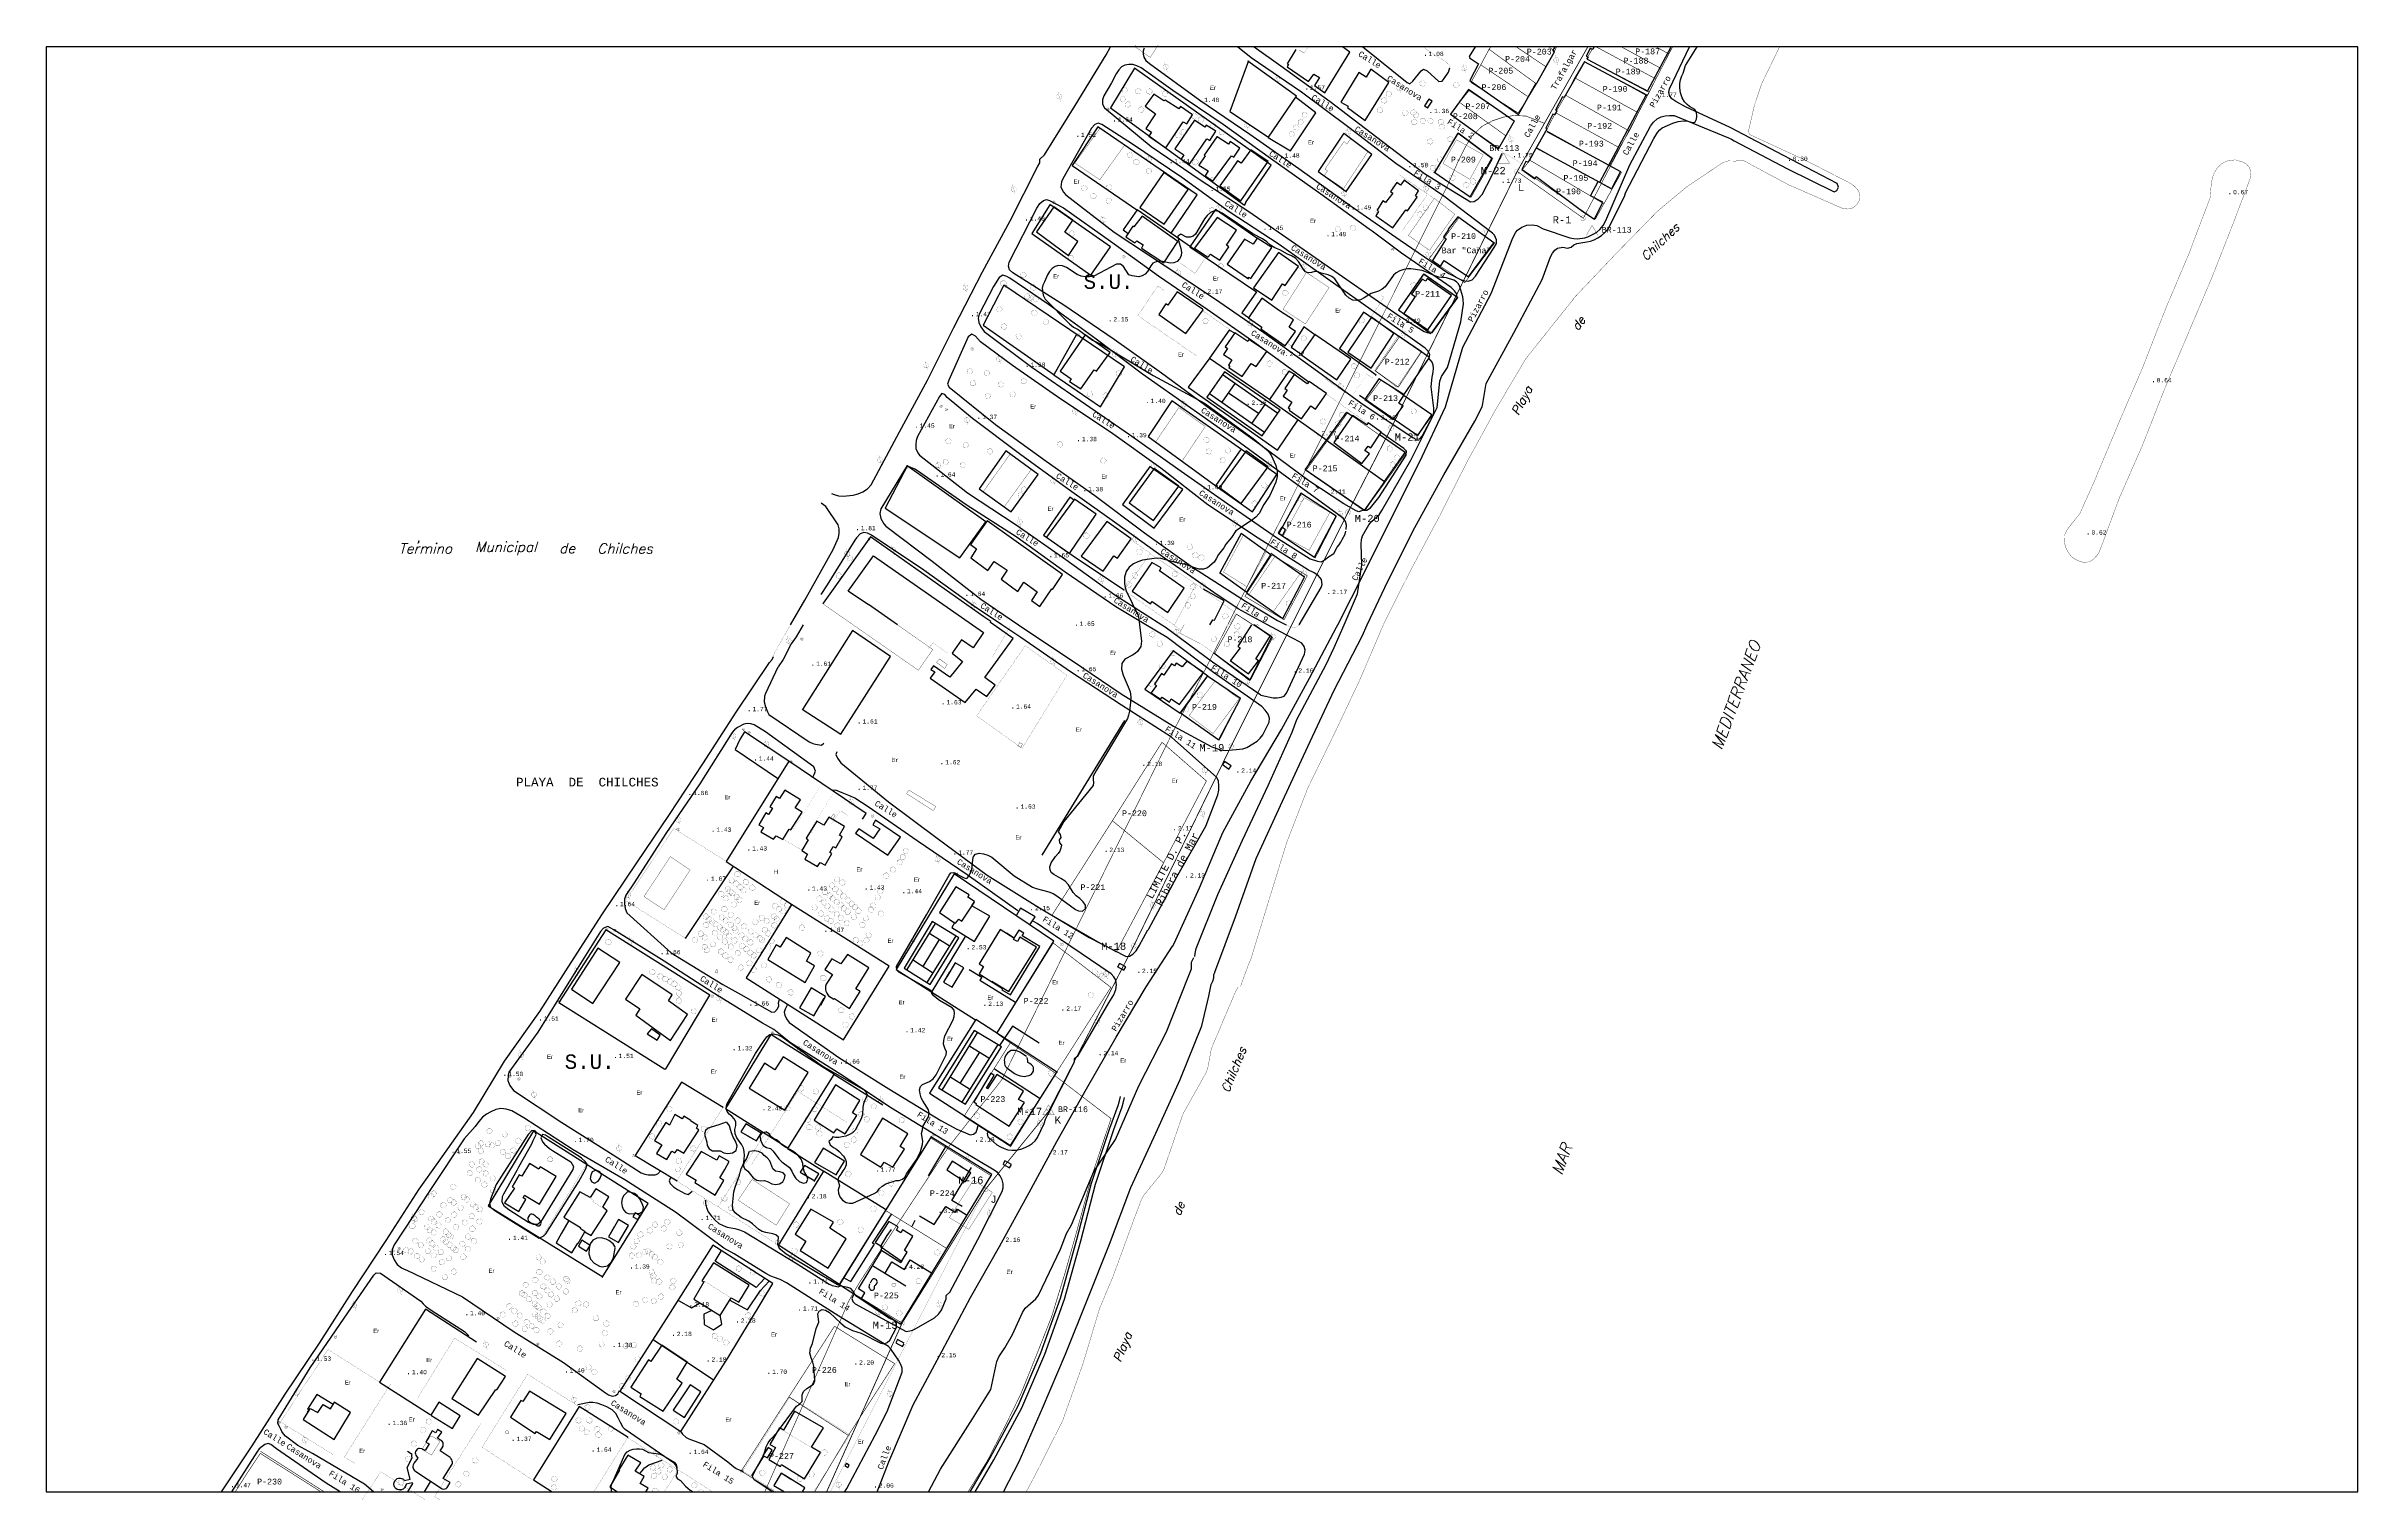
# Model space of a CAD drawing. Extents: x 743000 to 743800, y 4405200 to 4405700.
import ezdxf
from ezdxf.enums import TextEntityAlignment as Align

# ---------------------------------------------------------------- set-up
doc = ezdxf.new("R2010")
doc.units = 0
doc.header["$MEASUREMENT"] = 0
for name, color, linetype in [('10', 7, 'CONTINUOUS'), ('13', 7, 'CONTINUOUS'), ('14', 7, 'CONTINUOUS'), ('16', 7, 'CONTINUOUS'), ('18', 7, 'CONTINUOUS'), ('2', 7, 'CONTINUOUS'), ('21', 7, 'CONTINUOUS'), ('24', 7, 'CONTINUOUS'), ('32', 7, 'CONTINUOUS'), ('33', 7, 'CONTINUOUS'), ('34', 7, 'CONTINUOUS'), ('41', 7, 'CONTINUOUS'), ('42', 7, 'CONTINUOUS'), ('45', 7, 'CONTINUOUS'), ('46', 7, 'CONTINUOUS'), ('50', 7, 'CONTINUOUS'), ('51', 7, 'CONTINUOUS'), ('54', 7, 'CONTINUOUS'), ('6', 7, 'CONTINUOUS'), ('7', 7, 'CONTINUOUS'), ('8', 7, 'CONTINUOUS')]:
    doc.layers.add(name, color=color, linetype=linetype)
doc.styles.add('ITALICC', font='italicc', dxfattribs={"height": 0.2})
doc.styles.add('MONOTXT', font='monotxt', dxfattribs={"height": 0.2})
doc.styles.get("Standard").update_dxf_attribs({"font": 'txt', "height": 0.2})

msp = doc.modelspace()

# ---------------------------------------------------------------- linework, layer by layer
at = {"layer": '10', "color": 7, "linetype": 'Continuous'}
for points, const_width in [([(743502.41, 4405659.68), (743504.41, 4405663.15)], 0.1), ([(743502.41, 4405659.69), (743506.41, 4405659.69)], 0.1), ([(743506.41, 4405659.68), (743504.41, 4405663.15)], 0.1), ([(743509.06, 4405657.73), (743509.49, 4405657.59), (743509.68, 4405657.46), (743509.81, 4405657.29), (743509.92, 4405657.08), (743509.95, 4405656.86), (743509.95, 4405656.65), (743509.76, 4405656.24), (743509.57, 4405656.08), (743509.38, 4405655.97), (743509.17, 4405655.92), (743508.95, 4405655.92), (743508.73, 4405655.97), (743508.55, 4405656.08), (743508.36, 4405656.24), (743508.17, 4405656.65), (743508.19, 4405657.08), (743508.3, 4405657.29), (743508.44, 4405657.46), (743508.63, 4405657.59), (743509.06, 4405657.73)], 0.05), ([(743509.06, 4405657.73), (743509.49, 4405657.59), (743509.68, 4405657.46), (743509.81, 4405657.29), (743509.92, 4405657.08), (743509.95, 4405656.86), (743509.95, 4405656.65), (743509.76, 4405656.24), (743509.57, 4405656.08), (743509.38, 4405655.97), (743509.17, 4405655.92), (743508.95, 4405655.92), (743508.73, 4405655.97), (743508.55, 4405656.08), (743508.36, 4405656.24), (743508.17, 4405656.65), (743508.19, 4405657.08), (743508.3, 4405657.29), (743508.44, 4405657.46), (743508.63, 4405657.59), (743509.06, 4405657.73)], 0.05), ([(743509.68, 4405657.46), (743508.44, 4405656.19)], 0.05), ([(743509.68, 4405657.46), (743508.44, 4405656.19)], 0.05), ([(743508.46, 4405657.48), (743509.71, 4405656.19)], 0.05), ([(743508.46, 4405657.48), (743509.71, 4405656.19)], 0.05), ([(743531.93, 4405641.54), (743532.36, 4405641.4), (743532.55, 4405641.27), (743532.68, 4405641.1), (743532.79, 4405640.89), (743532.82, 4405640.67), (743532.82, 4405640.46), (743532.63, 4405640.05), (743532.44, 4405639.89), (743532.25, 4405639.78), (743532.04, 4405639.73), (743531.82, 4405639.73), (743531.6, 4405639.78), (743531.42, 4405639.89), (743531.23, 4405640.05), (743531.04, 4405640.46), (743531.06, 4405640.89), (743531.17, 4405641.1), (743531.31, 4405641.27), (743531.5, 4405641.4), (743531.93, 4405641.54)], 0.05), ([(743532.55, 4405641.27), (743531.31, 4405640)], 0.05), ([(743531.33, 4405641.29), (743532.58, 4405640)], 0.05), ([(743533.01, 4405634.72), (743535.01, 4405638.19)], 0.1), ([(743533.01, 4405634.73), (743537.01, 4405634.73)], 0.1), ([(743537.01, 4405634.72), (743535.01, 4405638.19)], 0.1), ([(743465.53, 4405569.12), (743465.96, 4405568.98), (743466.15, 4405568.85), (743466.28, 4405568.68), (743466.39, 4405568.47), (743466.42, 4405568.25), (743466.42, 4405568.04), (743466.23, 4405567.63), (743466.04, 4405567.47), (743465.85, 4405567.36), (743465.64, 4405567.31), (743465.42, 4405567.31), (743465.2, 4405567.36), (743465.02, 4405567.47), (743464.83, 4405567.63), (743464.64, 4405568.04), (743464.66, 4405568.47), (743464.77, 4405568.68), (743464.91, 4405568.85), (743465.1, 4405568.98), (743465.53, 4405569.12)], 0.05), ([(743465.53, 4405569.12), (743465.96, 4405568.98), (743466.15, 4405568.85), (743466.28, 4405568.68), (743466.39, 4405568.47), (743466.42, 4405568.25), (743466.42, 4405568.04), (743466.23, 4405567.63), (743466.04, 4405567.47), (743465.85, 4405567.36), (743465.64, 4405567.31), (743465.42, 4405567.31), (743465.2, 4405567.36), (743465.02, 4405567.47), (743464.83, 4405567.63), (743464.64, 4405568.04), (743464.66, 4405568.47), (743464.77, 4405568.68), (743464.91, 4405568.85), (743465.1, 4405568.98), (743465.53, 4405569.12)], 0.05), ([(743466.15, 4405568.85), (743464.91, 4405567.58)], 0.05), ([(743466.15, 4405568.85), (743464.91, 4405567.58)], 0.05), ([(743464.93, 4405568.87), (743466.18, 4405567.58)], 0.05), ([(743464.93, 4405568.87), (743466.18, 4405567.58)], 0.05), ([(743450.53, 4405539.88), (743450.96, 4405539.74), (743451.15, 4405539.61), (743451.28, 4405539.44), (743451.39, 4405539.23), (743451.42, 4405539.01), (743451.42, 4405538.8), (743451.23, 4405538.39), (743451.04, 4405538.23), (743450.85, 4405538.12), (743450.64, 4405538.07), (743450.42, 4405538.07), (743450.2, 4405538.12), (743450.02, 4405538.23), (743449.83, 4405538.39), (743449.64, 4405538.8), (743449.66, 4405539.23), (743449.77, 4405539.44), (743449.91, 4405539.61), (743450.1, 4405539.74), (743450.53, 4405539.88)], 0.05), ([(743451.15, 4405539.61), (743449.91, 4405538.34)], 0.05), ([(743449.93, 4405539.63), (743451.18, 4405538.34)], 0.05), ([(743410.01, 4405458.81), (743410.44, 4405458.67), (743410.63, 4405458.54), (743410.76, 4405458.37), (743410.87, 4405458.16), (743410.9, 4405457.94), (743410.9, 4405457.73), (743410.71, 4405457.32), (743410.52, 4405457.16), (743410.33, 4405457.05), (743410.12, 4405457), (743409.9, 4405457), (743409.68, 4405457.05), (743409.5, 4405457.16), (743409.31, 4405457.32), (743409.12, 4405457.73), (743409.14, 4405458.16), (743409.25, 4405458.37), (743409.39, 4405458.54), (743409.58, 4405458.67), (743410.01, 4405458.81)], 0.05), ([(743410.63, 4405458.54), (743409.39, 4405457.27)], 0.05), ([(743409.41, 4405458.56), (743410.66, 4405457.27)], 0.05), ([(743376.38, 4405389.86), (743376.81, 4405389.72), (743377, 4405389.59), (743377.13, 4405389.42), (743377.24, 4405389.21), (743377.27, 4405388.99), (743377.27, 4405388.78), (743377.08, 4405388.37), (743376.89, 4405388.21), (743376.7, 4405388.1), (743376.49, 4405388.05), (743376.27, 4405388.05), (743376.05, 4405388.1), (743375.87, 4405388.21), (743375.68, 4405388.37), (743375.49, 4405388.78), (743375.51, 4405389.21), (743375.62, 4405389.42), (743375.76, 4405389.59), (743375.95, 4405389.72), (743376.38, 4405389.86)], 0.05), ([(743377, 4405389.59), (743375.76, 4405388.32)], 0.05), ([(743375.78, 4405389.61), (743377.03, 4405388.32)], 0.05), ([(743344.89, 4405330.45), (743346.89, 4405333.92)], 0.1), ([(743344.89, 4405330.46), (743348.89, 4405330.46)], 0.1), ([(743346.86, 4405332.5), (743347.29, 4405332.36), (743347.48, 4405332.23), (743347.61, 4405332.06), (743347.72, 4405331.85), (743347.75, 4405331.63), (743347.75, 4405331.42), (743347.56, 4405331.01), (743347.37, 4405330.85), (743347.18, 4405330.74), (743346.97, 4405330.69), (743346.75, 4405330.69), (743346.53, 4405330.74), (743346.35, 4405330.85), (743346.16, 4405331.01), (743345.97, 4405331.42), (743345.99, 4405331.85), (743346.1, 4405332.06), (743346.24, 4405332.23), (743346.43, 4405332.36), (743346.86, 4405332.5)], 0.05), ([(743347.48, 4405332.23), (743346.24, 4405330.96)], 0.05), ([(743346.26, 4405332.25), (743347.51, 4405330.96)], 0.05), ([(743348.89, 4405330.45), (743346.89, 4405333.92)], 0.1), ([(743325.03, 4405305.6), (743325.46, 4405305.46), (743325.65, 4405305.33), (743325.78, 4405305.16), (743325.89, 4405304.95), (743325.92, 4405304.73), (743325.92, 4405304.52), (743325.73, 4405304.11), (743325.54, 4405303.95), (743325.35, 4405303.84), (743325.14, 4405303.79), (743324.92, 4405303.79), (743324.7, 4405303.84), (743324.52, 4405303.95), (743324.33, 4405304.11), (743324.14, 4405304.52), (743324.16, 4405304.95), (743324.27, 4405305.16), (743324.41, 4405305.33), (743324.6, 4405305.46), (743325.03, 4405305.6)], 0.05), ([(743325.65, 4405305.33), (743324.41, 4405304.06)], 0.05), ([(743324.43, 4405305.35), (743325.68, 4405304.06)], 0.05), ([(743296.18, 4405259.28), (743296.61, 4405259.14), (743296.8, 4405259.01), (743296.93, 4405258.84), (743297.04, 4405258.63), (743297.07, 4405258.41), (743297.07, 4405258.2), (743296.88, 4405257.79), (743296.69, 4405257.63), (743296.5, 4405257.52), (743296.29, 4405257.47), (743296.07, 4405257.47), (743295.85, 4405257.52), (743295.67, 4405257.63), (743295.48, 4405257.79), (743295.29, 4405258.2), (743295.31, 4405258.63), (743295.42, 4405258.84), (743295.56, 4405259.01), (743295.75, 4405259.14), (743296.18, 4405259.28)], 0.05), ([(743296.8, 4405259.01), (743295.56, 4405257.74)], 0.05), ([(743295.58, 4405259.03), (743296.83, 4405257.74)], 0.05)]:
    msp.add_lwpolyline(points, dxfattribs=dict(at, const_width=const_width))
at = {"layer": '13', "color": 3, "linetype": 'Continuous'}
for points, const_width in [([(743431.07, 4405500), (743450.56, 4405538.99), (743465.56, 4405568.23), (743509.09, 4405656.84), (743533.56, 4405700)], 0.3), ([(743431.12, 4405500.09), (743410.04, 4405457.92), (743376.41, 4405388.97), (743346.89, 4405331.61), (743325.06, 4405304.71), (743296.21, 4405258.39), (743270.08, 4405200)], 0.3), ([(743271.34, 4405200), (743325.06, 4405304.71)], 0.05)]:
    msp.add_lwpolyline(points, dxfattribs=dict(at, const_width=const_width))
at = {"layer": '14', "color": 1, "linetype": 'Continuous', "const_width": 0.2}
msp.add_lwpolyline([(743074.15, 4405214.05), (743096.24, 4405200)], dxfattribs=at)
at = {"layer": '16', "color": 5, "linetype": 'Continuous', "const_width": 0.2}
msp.add_lwpolyline([(743509.09, 4405656.84), (743531.96, 4405640.65), (743562.9, 4405700)], dxfattribs=at)
at = {"layer": '18', "color": 3, "linetype": 'Continuous', "const_width": 0.2}
for points in [[(743408.92, 4405500), (743427.63, 4405537.09), (743484.82, 4405651.64), (743488.56, 4405660.14), (743491.18, 4405665.38), (743493.39, 4405669.01), (743496.91, 4405672.46), (743500.55, 4405674.36), (743504.28, 4405675.62), (743507.95, 4405676.19), (743512.13, 4405676), (743518.52, 4405673.48)], [(743281.2, 4405272.04), (743285.31, 4405278.33), (743294.87, 4405292.97), (743308.61, 4405313.85), (743312.17, 4405319.15), (743322.89, 4405332.82), (743328.72, 4405340), (743330.79, 4405342.73), (743346.31, 4405374.15), (743389.09, 4405461.23), (743401.18, 4405484.66), (743408.76, 4405499.69)], [(743281.2, 4405272.04), (743277.79, 4405266.13), (743275.24, 4405260.23), (743248.67, 4405200)]]:
    msp.add_lwpolyline(points, dxfattribs=at)
at = {"layer": '2', "color": 7, "linetype": 'Continuous'}
msp.add_3dface([(743800, 4405200), (743800, 4405700), (743000, 4405700), (743000, 4405200)], dxfattribs=at)
at = {"layer": '21', "color": 30, "linetype": 'Continuous'}
msp.add_line((743295.16, 4405307.7, 2), (743295.16, 4405307.7, 2), dxfattribs=at)
for points, elevation in [([(743546.58, 4405649.41), (743556.37, 4405668.23), (743557.66, 4405670.33), (743558.44, 4405671.24), (743559.29, 4405671.91), (743562.93, 4405673.57), (743564.79, 4405674.07), (743566.56, 4405674.3), (743568.12, 4405674.21), (743569.25, 4405673.9), (743570.51, 4405673.77), (743571.16, 4405674.89), (743571.3, 4405675.92), (743571.18, 4405677.39), (743570.59, 4405678.22), (743568.74, 4405679.34), (743567.86, 4405680.02), (743567.04, 4405680.95), (743566.21, 4405682.29), (743565.64, 4405683.99), (743565.37, 4405685.74), (743565.37, 4405687.23), (743565.62, 4405688.54), (743566.1, 4405689.87), (743566.56, 4405690.81), (743567.33, 4405693.46), (743571.36, 4405700)], 1), ([(743457.22, 4405500), (743464.3, 4405515.1), (743473.62, 4405533.64), (743483.67, 4405551.83), (743494.38, 4405570.48), (743496.96, 4405575.44), (743497.24, 4405576.5), (743498.33, 4405583.47), (743507.98, 4405601.01), (743517.78, 4405619.48), (743520.64, 4405627.31), (743521.33, 4405628.52), (743522.14, 4405629.6), (743523.06, 4405630.33), (743524.89, 4405630.58), (743526.5, 4405630.28), (743527.73, 4405630.67), (743528.68, 4405631.4), (743529.67, 4405631.86), (743533.24, 4405632.43), (743534.46, 4405632.73), (743535.77, 4405633.21), (743537.05, 4405633.85), (743538.28, 4405634.67), (743539.45, 4405635.67), (743540.53, 4405636.94), (743546.26, 4405648.13), (743546.58, 4405649.41)], 1), ([(743449.15, 4405500), (743453.8, 4405510.72), (743455.37, 4405520.77), (743455.12, 4405527.89), (743455.17, 4405529.44), (743455.54, 4405530.71), (743457.7, 4405534.56), (743458.7, 4405535.76), (743461.3, 4405538.08), (743462.29, 4405539.54), (743472.27, 4405556.97), (743481.39, 4405575.14), (743481.39, 4405575.14), (743482.28, 4405584.25), (743482.87, 4405585.84), (743485.02, 4405588.98), (743489.62, 4405604.84), (743490.48, 4405611.07), (743490.44, 4405612.46), (743490.31, 4405613.5), (743489.25, 4405616.93), (743488.81, 4405617.91), (743488.1, 4405618.7), (743487.12, 4405619.22), (743484.66, 4405619.99), (743481.96, 4405620.31), (743480.54, 4405620.68), (743477.69, 4405622.03), (743476.17, 4405622.52), (743472.23, 4405623.09), (743471.11, 4405623.09), (743469.87, 4405622.87), (743468.52, 4405622.44), (743467.25, 4405621.79), (743466.24, 4405620.91), (743463.4, 4405616.92), (743462.36, 4405616.06), (743461.11, 4405615.44), (743458.54, 4405614.62), (743456.14, 4405613.08), (743454.84, 4405612.39), (743453.52, 4405612.13), (743452.23, 4405612.31), (743450.96, 4405612.99), (743449.8, 4405614.03), (743445.96, 4405619.69), (743444.97, 4405620.54), (743443.67, 4405621.03), (743441.22, 4405621.64), (743440.23, 4405622.08), (743439.09, 4405622.17), (743437.89, 4405621.83), (743436.74, 4405621.79), (743435.79, 4405622.11), (743435.03, 4405623.14), (743433.44, 4405625.64), (743432.32, 4405626.84), (743431, 4405627.62), (743429.63, 4405628.22), (743426.9, 4405629.75), (743425.25, 4405630.39), (743423.72, 4405631.29), (743422.44, 4405632.48), (743420.98, 4405633.52), (743417.63, 4405635.26), (743407.02, 4405642.44), (743405.78, 4405643.03), (743404.38, 4405643.18), (743402.99, 4405642.65), (743401.83, 4405641.64), (743400.85, 4405640.44), (743397.72, 4405635.17), (743396.93, 4405634.49), (743395.95, 4405634.06), (743394.64, 4405634.15), (743392.72, 4405635.14), (743391.66, 4405634.47), (743391.81, 4405632.89), (743392.69, 4405630.16), (743392.95, 4405628.85), (743392.83, 4405627.67), (743392.27, 4405626.6), (743391.39, 4405625.68), (743390.28, 4405625.19), (743388.95, 4405625.09), (743386.37, 4405625.67), (743385.21, 4405625.79), (743384.13, 4405625.61), (743383.04, 4405625.11), (743382.31, 4405624.15), (743381.12, 4405622.22), (743380.37, 4405621.29)], 2), ([(743380.37, 4405621.29), (743379.34, 4405620.67), (743378.14, 4405620.43), (743375.84, 4405620.76), (743374.71, 4405621.07), (743372.81, 4405624), (743371.82, 4405624.8), (743370.41, 4405624.71), (743362.55, 4405620.59), (743361.12, 4405620.33), (743359.66, 4405620.38), (743358.13, 4405620.59), (743356.77, 4405621.21), (743353.12, 4405623.63), (743351.75, 4405624.19), (743350.39, 4405624.34), (743349.23, 4405623.96), (743348.11, 4405623.2), (743347.2, 4405622.19), (743346.48, 4405621.07), (743345.47, 4405618.67), (743344.88, 4405617.54), (743344.64, 4405616.48), (743344.98, 4405614), (743345.69, 4405612.67), (743354.15, 4405604.07), (743355.53, 4405603.01), (743357.14, 4405602.15), (743362.05, 4405598.47), (743365.07, 4405597.13), (743383.15, 4405586.26), (743400.88, 4405576.72), (743417.71, 4405564.42), (743422.9, 4405560.2), (743423.96, 4405558.66), (743425.59, 4405555.07), (743426.01, 4405553.15), (743425.97, 4405551.26), (743425.53, 4405549.29), (743423.53, 4405544.69), (743421.45, 4405541.58), (743419.79, 4405538.54), (743418.68, 4405537.2), (743417.13, 4405536.02), (743411.68, 4405532.5), (743410.19, 4405530.22), (743408.28, 4405527.84), (743407.54, 4405526.65), (743405.73, 4405524.25), (743404.95, 4405522.79), (743404.21, 4405521.66), (743401.96, 4405519.71), (743400.55, 4405519.19), (743399.06, 4405519.27), (743397.55, 4405519.64), (743394.33, 4405520.86), (743390.96, 4405521.56), (743385.75, 4405522.95), (743384.21, 4405523.07), (743379.44, 4405522.34), (743377.76, 4405521.8), (743376.25, 4405521.05), (743374.81, 4405519.94), (743373.8, 4405518.37), (743373.22, 4405516.42), (743373.16, 4405515.3), (743373.23, 4405514.12), (743373.43, 4405512.93), (743373.77, 4405511.79), (743377.87, 4405503.17), (743378.12, 4405502.04), (743378.37, 4405500)], 2), ([(743378.37, 4405500), (743379.05, 4405494.31), (743378.85, 4405492.43), (743377.72, 4405490.77), (743376.86, 4405490.04), (743375.92, 4405489.45), (743373.26, 4405488.1), (743372.27, 4405486.57), (743372.17, 4405484.58), (743372.71, 4405482.51), (743374.49, 4405478.55), (743375.1, 4405476.79), (743375.32, 4405475.08), (743375.27, 4405473.27), (743374.9, 4405470.08), (743374.61, 4405468.77), (743374.21, 4405467.61), (743363.5, 4405449.72), (743362.3, 4405447.64), (743362.28, 4405446.43), (743362.47, 4405445.37), (743362.32, 4405444.33), (743352.19, 4405431.89), (743350.27, 4405428.39), (743350.86, 4405427.49), (743351.09, 4405426.45), (743350.54, 4405425.59), (743350.73, 4405424.6), (743351.37, 4405423.72), (743351.19, 4405422.66), (743350.78, 4405421.7)], 2), ([(743397.54, 4405385.18), (743397.64, 4405386.22), (743398.02, 4405387.99), (743405.45, 4405406.64), (743413.96, 4405425.43), (743422.86, 4405444.35), (743431.2, 4405462.89), (743432.84, 4405467.22), (743443.01, 4405486.23), (743445.75, 4405492.16), (743449.15, 4405500)], 2), ([(743404.48, 4405379.78), (743411.54, 4405398.95), (743418.69, 4405419.09), (743427.83, 4405438.91), (743436.59, 4405457.92), (743445.74, 4405477.42), (743455.39, 4405496.1), (743457.22, 4405500)], 1), ([(743295.16, 4405307.7), (743296.4, 4405308.17), (743297.12, 4405308.89), (743297.69, 4405310.02), (743301.29, 4405315.06), (743302.54, 4405317.73), (743303.27, 4405320.2), (743303.42, 4405321.39), (743302.96, 4405323.98), (743303.23, 4405325.21), (743303.33, 4405326.37), (743305.32, 4405329.72), (743305.61, 4405331.14), (743305.31, 4405332.23), (743303.38, 4405335.27), (743302.84, 4405336.38), (743302.48, 4405337.7), (743302.28, 4405339.08), (743302.52, 4405340.21), (743303.29, 4405340.97), (743305.73, 4405341.96), (743307, 4405342.91), (743308.05, 4405344.27), (743311.45, 4405351.2), (743311.56, 4405352.29), (743310.96, 4405353.47), (743310.53, 4405354.86), (743310.65, 4405356.16), (743311.03, 4405357.81), (743313.9, 4405363.3), (743314.26, 4405364.42), (743314.4, 4405365.57), (743314.24, 4405366.63), (743313.57, 4405367.5), (743309.15, 4405370.05), (743308.09, 4405370.8), (743307.23, 4405371.6), (743306.46, 4405372.46), (743306.25, 4405373.46), (743295.13, 4405379.77), (743294.35, 4405380.44), (743294.25, 4405381.77), (743304.66, 4405399.61), (743312.53, 4405413.31), (743313.09, 4405414.14), (743314.15, 4405414.33), (743317.64, 4405412.47), (743318.65, 4405412.17), (743319.33, 4405413.03), (743320.35, 4405415.24), (743320.64, 4405418.74), (743320.94, 4405419.79), (743321.63, 4405420.58), (743322.83, 4405420.92), (743324.37, 4405420.77), (743325.89, 4405420.3), (743327.28, 4405419.56), (743334.97, 4405413.15), (743341.3, 4405409.2), (743342.56, 4405408.71), (743346.97, 4405407.65), (743348.45, 4405407.05), (743349.81, 4405406.22), (743356.2, 4405401.48), (743357.29, 4405401), (743358.69, 4405400.86), (743359.66, 4405401.87), (743359.66, 4405402.94), (743358.93, 4405404.17), (743357.75, 4405405.25), (743356.44, 4405406.23), (743355.44, 4405407.38), (743353.78, 4405410.05), (743352.59, 4405411.25), (743351.13, 4405412.22), (743348.69, 4405413.57), (743347.82, 4405414.29), (743347.41, 4405415.21), (743347.35, 4405416.27), (743347.77, 4405417.61), (743349.3, 4405419.82)], 2), ([(743350.78, 4405421.7), (743350.17, 4405420.87), (743349.3, 4405419.82)], 2), ([(743305.33, 4405200), (743309.44, 4405207.8), (743320.52, 4405225.27), (743326.95, 4405235.39), (743329.04, 4405245.07), (743329.7, 4405246.77), (743331.82, 4405249.86), (743334.41, 4405254.41), (743337.88, 4405262.08), (743338.81, 4405263.56), (743342.46, 4405266.79), (743343.47, 4405268.01), (743351.08, 4405284), (743353.1, 4405289.34), (743354.85, 4405292.35), (743362.52, 4405310.88), (743362.52, 4405310.88), (743370.09, 4405321.86), (743378.14, 4405340.51), (743387.7, 4405359.2), (743395.25, 4405378.03), (743396.33, 4405380.93), (743396.31, 4405382.12), (743396.41, 4405383.29), (743397.2, 4405384.85)], 2), ([(743331.25, 4405200), (743336.75, 4405210.54), (743344.85, 4405228.97), (743352.78, 4405247.65), (743360.46, 4405266.94), (743367.97, 4405285.68), (743375.41, 4405305.25), (743383.97, 4405324.13), (743392.43, 4405342.65), (743399.97, 4405361.2), (743402.31, 4405371.54), (743403.2, 4405375.49), (743403.76, 4405376.72), (743404.05, 4405377.86), (743404.08, 4405378.97), (743404.52, 4405379.91)], 1), ([(743279.87, 4405268.38), (743279.27, 4405269.49), (743278.47, 4405270.34), (743277.45, 4405270.72), (743275.07, 4405271.18), (743273.9, 4405271.63), (743256.11, 4405282.25), (743254.17, 4405283.82), (743253.52, 4405284.63), (743253.2, 4405285.62), (743253.34, 4405286.74), (743253.38, 4405288.08), (743252.5, 4405288.94), (743251.51, 4405289.26), (743249.05, 4405289.68), (743247.77, 4405290.1), (743246.57, 4405290.81), (743244.48, 4405292.77), (743243.19, 4405293.7), (743240.49, 4405294.97), (743238.47, 4405296.49), (743237.66, 4405297.73), (743237.52, 4405299.21), (743238.02, 4405303.81), (743238.38, 4405305.37), (743239.93, 4405309.6), (743240.56, 4405311.89), (743241.06, 4405312.91), (743241.38, 4405314), (743241.59, 4405315.18), (743241.66, 4405316.42), (743241.57, 4405317.71), (743241.31, 4405318.91), (743240.74, 4405320.03), (743238.96, 4405322.48), (743238.38, 4405323.83), (743238.36, 4405325.32), (743238.64, 4405326.72), (743238.61, 4405327.97), (743238.08, 4405329.1), (743237.23, 4405329.97), (743236.36, 4405330.71), (743235.67, 4405331.59), (743235.27, 4405332.75), (743235.57, 4405334.1), (743245.46, 4405351.66), (743248.43, 4405356.21), (743249.38, 4405357.45), (743250.4, 4405358.25), (743251.7, 4405358.47), (743253.17, 4405358.08), (743254.8, 4405357.29), (743268.21, 4405347.63), (743269.66, 4405346.65), (743282.8, 4405339.19), (743283.64, 4405338.38), (743284.16, 4405337.39), (743283.72, 4405336.31), (743283.21, 4405335.33), (743282.84, 4405334.23), (743282.63, 4405333.08), (743282.47, 4405330.57), (743282.09, 4405329.05), (743279.98, 4405325.19), (743279.09, 4405324.26), (743277.98, 4405323.59), (743276.74, 4405323.1), (743275.47, 4405322.79), (743274.31, 4405322.63), (743273.21, 4405322.62), (743272.18, 4405322.83), (743271.65, 4405321.96), (743270.9, 4405321.24), (743271.36, 4405320.04), (743272.47, 4405319.15), (743273.47, 4405318.58), (743274.42, 4405317.78), (743275.96, 4405316.18), (743276.55, 4405315.27), (743276.84, 4405314.26), (743276.85, 4405313.18), (743276.43, 4405312.01), (743275.68, 4405311.1), (743274.99, 4405309.89), (743274.26, 4405309.04), (743273.92, 4405307.99), (743274.49, 4405305.86), (743274.09, 4405304.53), (743274.16, 4405303.38), (743274.64, 4405302.08), (743275.57, 4405300.89), (743276.82, 4405300.11), (743278.06, 4405299.83), (743279.13, 4405299.92), (743286.52, 4405303.22), (743287.54, 4405303.83), (743288.22, 4405304.84), (743289.36, 4405305.78), (743290.6, 4405306.57), (743294.1, 4405307.74), (743295.16, 4405307.7)], 2), ([(743251.21, 4405200), (743244.98, 4405204.18), (743244.43, 4405205.31), (743244.82, 4405206.24), (743246, 4405208.64), (743248.35, 4405212.86), (743249.15, 4405215.55), (743249.85, 4405216.92), (743250.83, 4405218.2), (743252.91, 4405220.42), (743259.66, 4405229.6), (743260.7, 4405230.36), (743261.67, 4405231.31), (743261.57, 4405233.61), (743262.06, 4405234.75), (743263.21, 4405235.71), (743265.6, 4405237.25), (743265.99, 4405238.39), (743265.68, 4405243.5), (743265.3, 4405244.91), (743264.69, 4405246.34), (743264.32, 4405247.99), (743264.47, 4405249.73), (743265.25, 4405251.33), (743266.46, 4405256.55), (743267.37, 4405258.77), (743267.05, 4405261.6), (743267.47, 4405262.54), (743268.49, 4405263.08), (743269.75, 4405262.86), (743271.05, 4405262.04), (743275, 4405258.34), (743276.55, 4405257.1), (743277.41, 4405256.58), (743279.04, 4405255.83), (743282.09, 4405254.9), (743288.87, 4405251.44), (743290, 4405251.25), (743291.06, 4405251.65), (743291.93, 4405252.5), (743294.28, 4405256.86), (743294.29, 4405258.21), (743293.66, 4405259.13), (743291.45, 4405260.22), (743280.54, 4405267.61), (743279.87, 4405268.38)], 2), ([(743195.76, 4405200), (743195.67, 4405200.32), (743195.49, 4405201.46), (743195.66, 4405202.63), (743196.23, 4405203.75), (743200.29, 4405212.94), (743201.1, 4405213.84), (743202.1, 4405214.46), (743203.18, 4405214.83), (743204.27, 4405214.94), (743205.37, 4405214.93), (743206.38, 4405214.81), (743208.49, 4405213.59)], 2), ([(743208.49, 4405213.59), (743211.08, 4405213.3), (743212.51, 4405213.01), (743213.81, 4405212.36), (743217.29, 4405210.25), (743217.97, 4405209.51), (743218.25, 4405208.54), (743218.39, 4405206.31), (743217.9, 4405205.42), (743218.53, 4405204.48), (743219.56, 4405203.88), (743221.26, 4405201.96), (743222.85, 4405200.63), (743223.85, 4405200)], 2)]:
    msp.add_lwpolyline(points, dxfattribs=dict(at, elevation=elevation))
at = {"layer": '32', "color": 5, "linetype": 'Continuous', "const_width": 0.1}
for points in [[(743599.92, 4405700), (743593.95, 4405687.73), (743593.42, 4405686.38), (743591.17, 4405679.69), (743589.1, 4405670.64), (743589.61, 4405669.57), (743608.67, 4405660.78), (743624.35, 4405652.76), (743625.82, 4405651.7), (743626.93, 4405650.47), (743627.6, 4405649.19), (743627.74, 4405647.86), (743627.38, 4405646.57), (743626.58, 4405645.31), (743625.33, 4405644.24), (743623.56, 4405643.83), (743622.54, 4405643.91), (743621.42, 4405644.17), (743602.8, 4405652.32), (743587.59, 4405660.51), (743586.34, 4405660.55), (743584.84, 4405660.65)], [(743528.16, 4405612.17), (743528.77, 4405613.09), (743543.06, 4405628.16), (743557.73, 4405643.16), (743567.76, 4405651.52), (743580.04, 4405659.74), (743580.96, 4405660.16), (743582.05, 4405660.47), (743583.07, 4405660.45), (743584.8, 4405660.43)], [(743757.51, 4405660.83), (743755.14, 4405660.56), (743753.73, 4405660), (743752.85, 4405659.46), (743751.99, 4405658.68), (743751.14, 4405657.72), (743750.41, 4405656.48), (743749.76, 4405654.85), (743749.31, 4405652.83), (743748.93, 4405647.85), (743741.7, 4405628.68), (743733.57, 4405609.52), (743725.67, 4405589.3), (743717.05, 4405569.3), (743708.62, 4405549.17), (743703.85, 4405538.52), (743699.91, 4405533.57), (743699.24, 4405532.57), (743698.76, 4405531.61), (743698.45, 4405530.65), (743698.41, 4405528.72), (743698.9, 4405526.84), (743699.74, 4405525.1), (743700.87, 4405523.62), (743702.38, 4405522.53), (743704.1, 4405521.79), (743705.87, 4405521.52), (743707.71, 4405522.12), (743708.67, 4405522.84), (743709.63, 4405523.85), (743710.51, 4405525.12), (743717.59, 4405544.11), (743725.63, 4405562.43), (743733.35, 4405582.09), (743741.61, 4405601.5), (743749.51, 4405620.12), (743756.99, 4405639.12), (743762.84, 4405654.57), (743762.99, 4405655.9), (743762.85, 4405657.17), (743762.35, 4405658.34), (743761.51, 4405659.34), (743760.51, 4405659.98), (743757.72, 4405660.84)], [(743462.77, 4405500), (743463.06, 4405500.69), (743472.37, 4405519.16), (743482.14, 4405537.46), (743491.87, 4405556.61), (743501.58, 4405574.34), (743512.06, 4405592.03), (743525.19, 4405608.5), (743528.16, 4405612.17)], [(743413.31, 4405374.88), (743416.11, 4405382.51), (743416.96, 4405384.48), (743423.13, 4405404.63), (743429.28, 4405424.56), (743436.61, 4405443.51), (743446.04, 4405462.79), (743454.66, 4405481.03), (743462.77, 4405500)], [(743339.17, 4405200), (743342.18, 4405205.65), (743351.72, 4405224.52), (743358.75, 4405244.15), (743364.59, 4405263.56), (743369.32, 4405274.81), (743376.35, 4405294.06), (743379.11, 4405301.31), (743379.81, 4405302.55), (743385.94, 4405310.09), (743386.73, 4405311.34), (743393.41, 4405330.74), (743393.41, 4405330.74), (743401.22, 4405344.7), (743401.71, 4405345.83), (743402.07, 4405346.98), (743403.19, 4405353.11), (743403.65, 4405354.34), (743411.63, 4405373.15), (743411.63, 4405373.15), (743412.55, 4405374.66)]]:
    msp.add_lwpolyline(points, dxfattribs=at)
at = {"layer": '33', "color": 1, "linetype": 'Continuous', "const_width": 0.1}
for points, elevation in [([(743173.95, 4405315.81), (743173.79, 4405315.68), (743173.65, 4405315.51), (743173.57, 4405315.32), (743173.53, 4405315.11), (743173.54, 4405314.9), (743173.6, 4405314.69), (743173.71, 4405314.51), (743173.86, 4405314.36), (743174.04, 4405314.25), (743174.24, 4405314.18), (743174.45, 4405314.17), (743174.66, 4405314.21), (743174.85, 4405314.3), (743175.02, 4405314.43), (743175.15, 4405314.59), (743175.24, 4405314.79), (743175.28, 4405315), (743175.27, 4405315.21), (743175.21, 4405315.41), (743175.1, 4405315.59), (743174.95, 4405315.74), (743174.77, 4405315.86), (743174.57, 4405315.92), (743174.36, 4405315.93), (743174.15, 4405315.89), (743173.95, 4405315.81), (743173.95, 4405315.81)], 2.28), ([(743292.87, 4405272.05), (743292.77, 4405271.93), (743292.71, 4405271.79), (743292.68, 4405271.63), (743292.69, 4405271.47), (743292.74, 4405271.32), (743292.83, 4405271.19), (743292.94, 4405271.08), (743293.07, 4405271), (743293.23, 4405270.95), (743293.38, 4405270.94), (743293.54, 4405270.97), (743293.68, 4405271.04), (743293.8, 4405271.14), (743293.9, 4405271.26), (743293.96, 4405271.41), (743293.99, 4405271.56), (743293.98, 4405271.72), (743293.93, 4405271.87), (743293.85, 4405272), (743293.74, 4405272.12), (743293.6, 4405272.2), (743293.45, 4405272.24), (743293.29, 4405272.25), (743293.14, 4405272.22), (743292.99, 4405272.15), (743292.87, 4405272.05), (743292.87, 4405272.05)], 3.98), ([(743159.32, 4405221.14), (743159.2, 4405221.09), (743159.1, 4405221.01), (743159.02, 4405220.9), (743158.96, 4405220.78), (743158.94, 4405220.65), (743158.94, 4405220.52), (743158.98, 4405220.4), (743159.05, 4405220.28), (743159.14, 4405220.19), (743159.25, 4405220.12), (743159.38, 4405220.08), (743159.51, 4405220.07), (743159.64, 4405220.09), (743159.76, 4405220.15), (743159.87, 4405220.23), (743159.95, 4405220.33), (743160, 4405220.45), (743160.03, 4405220.58), (743160.02, 4405220.71), (743159.98, 4405220.84), (743159.91, 4405220.95), (743159.82, 4405221.04), (743159.71, 4405221.11), (743159.58, 4405221.15), (743159.45, 4405221.16), (743159.32, 4405221.14), (743159.32, 4405221.14)], 1.64)]:
    msp.add_lwpolyline(points, dxfattribs=dict(at, elevation=elevation))
at = {"layer": '34', "color": 1, "linetype": 'Continuous'}
for points, elevation in [([(743316.87, 4405312.36), (743313.55, 4405314.39), (743311.64, 4405311.36), (743318.05, 4405307.21), (743319.97, 4405310.35), (743316.22, 4405312.73)], 3.23), ([(743169.8, 4405294.91), (743169.19, 4405295.53), (743168.88, 4405295.77), (743168.47, 4405295.99), (743168.07, 4405296.1), (743167.77, 4405296.11), (743167.48, 4405295.92), (743167.2, 4405295.68), (743166.99, 4405295.44), (743166.68, 4405294.85), (743166.64, 4405294.43), (743166.78, 4405293.78), (743167.25, 4405293.44), (743167.81, 4405293.07), (743168.31, 4405292.89), (743168.41, 4405292.88), (743168.74, 4405292.72), (743170.06, 4405291.99), (743170.6, 4405292.04), (743170.98, 4405292.27), (743171.19, 4405292.63), (743171.31, 4405292.99), (743170.59, 4405294.52), (743170.14, 4405294.64), (743169.7, 4405295.02)], 2.57), ([(743284.93, 4405271.93), (743284.82, 4405271.44), (743284.75, 4405270.86), (743284.9, 4405270.42), (743285.14, 4405270.07), (743285.54, 4405269.84), (743285.91, 4405269.83), (743286.33, 4405269.94), (743286.49, 4405270.15), (743286.66, 4405270.46), (743286.66, 4405271.15), (743286.76, 4405271.37), (743287.04, 4405271.54), (743287.13, 4405271.64), (743287.44, 4405272.07), (743287.62, 4405272.4), (743287.72, 4405272.72), (743287.21, 4405273.42), (743286.88, 4405273.6), (743286.6, 4405273.68), (743286.32, 4405273.69), (743285.92, 4405273.49), (743285.61, 4405273.13), (743285.34, 4405272.66), (743285.1, 4405272.26)], 3.14), ([(743261.75, 4405200), (743262.59, 4405201.35), (743255.47, 4405205.78)], 3.34)]:
    msp.add_lwpolyline(points, dxfattribs=dict(at, elevation=elevation))
for points in [[(743312.61, 4405379.93, 2.65), (743310.5, 4405376.35, 2.55), (743313.48, 4405374.57, 2.55), (743317.55, 4405381.32, 2.71), (743314.55, 4405383.01, 2.71), (743311.65, 4405378.2, 2.65)], [(743268.13, 4405368.39, 2.25), (743269.69, 4405371.34, 2.38), (743264.76, 4405374.35, 2.38), (743260.69, 4405367.46, 2.38), (743265.62, 4405364.67, 2.35), (743269.25, 4405370.81, 2.35)], [(743339.29, 4405350.59, 2.87), (743336.96, 4405352.15, 2.87), (743336.17, 4405352.52, 2.87), (743335.42, 4405352.67, 2.87), (743334.67, 4405352.68, 2.87), (743333.96, 4405352.69, 2.87), (743333.35, 4405352.34, 2.87), (743332.72, 4405351.77, 2.87), (743332.11, 4405351.08, 2.82), (743331.75, 4405350.23, 2.72), (743331.57, 4405349.39, 2.72), (743331.59, 4405348.77, 2.72), (743331.64, 4405348.13, 2.72), (743331.78, 4405347.59, 2.79), (743332.05, 4405347.12, 2.96), (743332.4, 4405346.69, 2.91), (743335.11, 4405344.76, 2.85), (743335.76, 4405344.42, 2.85), (743336.37, 4405344.18, 2.85), (743337.03, 4405343.96, 2.85), (743337.86, 4405343.82, 2.85), (743338.63, 4405343.75, 2.85), (743339.5, 4405343.89, 2.85), (743340.21, 4405344.02, 2.85), (743340.86, 4405344.39, 2.85), (743341.38, 4405344.92, 2.85), (743341.63, 4405345.51, 2.85), (743341.72, 4405346.22, 2.85), (743341.7, 4405346.78, 2.85), (743341.47, 4405347.33, 2.85), (743341.01, 4405347.8, 2.85), (743340.47, 4405348.16, 2.85), (743339.97, 4405348.43, 2.85), (743339.71, 4405348.57, 2.85), (743339.72, 4405349.14, 2.85), (743339.66, 4405349.79, 2.85), (743339.4, 4405350.29, 2.85)], [(743242.73, 4405323.21, 2.85), (743245.81, 4405321.48, 3.18), (743247.38, 4405324.09, 2.91), (743242.07, 4405327.31, 2.91), (743240.43, 4405324.51, 3.04), (743245.04, 4405321.96, 3.04)], [(743272.39, 4405316.79, 2.52), (743268.85, 4405318.94, 2.52), (743265.9, 4405313.98, 2.59), (743273.34, 4405309.67, 2.59), (743276.32, 4405314.44, 2.59), (743269.99, 4405318.27, 2.59)], [(743196.52, 4405291.68, 2.44), (743194.55, 4405288.21, 2.39), (743198.08, 4405286.28, 2.39), (743201.56, 4405292.2, 2.4), (743198.11, 4405294.24, 2.4), (743195.27, 4405289.39, 2.39)], [(743219.86, 4405232.55, 2.28), (743216.98, 4405228.3, 2.29), (743220.92, 4405225.77, 2.38), (743226.58, 4405234.64, 2.38), (743222.81, 4405237.04, 2.35), (743218.98, 4405231.2, 2.34)], [(743257.61, 4405204.41, 3.39), (743254.33, 4405206.44, 3.34), (743251.8, 4405202.24, 3.34), (743255.52, 4405200, 3.34)]]:
    msp.add_polyline3d(points, dxfattribs=at)
at = {"layer": '41', "color": 7, "linetype": 'Continuous'}
msp.add_line((743221.3, 4405391.5, 2.38), (743237.76, 4405416.24, 2.39), dxfattribs=at)
at = {"layer": '41', "color": 1, "linetype": 'Continuous', "extrusion": (-0.856159, 0.516713, 0), "const_width": 0.05, "elevation": 1640019.23}
msp.add_lwpolyline([(-4156096.6, 5.33), (-4156099.25, 4.65)], dxfattribs=at)
at = {"layer": '41', "color": 1, "linetype": 'Continuous', "extrusion": (0.8555, -0.517803, 0), "const_width": 0.05, "elevation": -1645276.22}
msp.add_lwpolyline([(4154028.33, 5.02), (4154027, 5.35)], dxfattribs=at)
at = {"layer": '41', "color": 1, "linetype": 'Continuous', "extrusion": (-0.618197, -0.786023, 0), "const_width": 0.05, "elevation": -3922580.66}
msp.add_lwpolyline([(-2139209.02, 7.31), (-2139218.43, 8.35)], dxfattribs=at)
at = {"layer": '41', "color": 3, "linetype": 'Continuous', "extrusion": (-0.00202, -0.001347, 0.999997), "const_width": 0.05, "elevation": -7434.16}
msp.add_lwpolyline([(743484.31, 4405686.63), (743483.98, 4405687.59), (743482.97, 4405688.64), (743474.77, 4405693.98)], dxfattribs=at)
at = {"layer": '41', "color": 1, "linetype": 'Continuous', "extrusion": (0.556893, 0.830584, 0), "const_width": 0.05, "elevation": 4073309.82}
msp.add_lwpolyline([(1836003.11, 8.62), (1835993.65, 7.31)], dxfattribs=at)
at = {"layer": '41', "color": 1, "linetype": 'Continuous', "extrusion": (-0.816658, 0.577122, 0), "const_width": 0.05, "elevation": 1935509.38}
msp.add_lwpolyline([(-4026947.33, 3.3), (-4026963.45, 3.31)], dxfattribs=at)
at = {"layer": '41', "color": 1, "linetype": 'Continuous', "extrusion": (0.809207, -0.587523, 0), "const_width": 0.05, "elevation": -1986864.41}
msp.add_lwpolyline([(4001869.86, 3.31), (4001853.35, 3.3)], dxfattribs=at)
at = {"layer": '41', "color": 1, "linetype": 'Continuous', "extrusion": (0.818322, -0.57476, 0), "const_width": 0.05, "elevation": -1923845.31}
msp.add_lwpolyline([(4032539.11, 3.31), (4032522.57, 3.3)], dxfattribs=at)
at = {"layer": '41', "color": 1, "linetype": 'Continuous', "extrusion": (-0.830385, 0.55719, 0), "const_width": 0.05, "elevation": 1837497.94}
msp.add_lwpolyline([(-4072582.63, 3), (-4072598.37, 2.98)], dxfattribs=at)
at = {"layer": '41', "color": 1, "linetype": 'Continuous', "extrusion": (-0.805712, 0.569274, 0.163571), "const_width": 0.05, "elevation": 1909003.95}
msp.add_lwpolyline([(-4027166.23, -316518.2), (-4027150.89, -316516.92), (-4027150.91, -316508.47)], dxfattribs=at)
at = {"layer": '41', "color": 1, "linetype": 'Continuous', "const_width": 0.05}
for points, elevation in [([(743480.5, 4405647.33), (743468.26, 4405655.74)], 7.64), ([(743469.49, 4405636.49), (743477.9, 4405648.73)], 3.72), ([(743436.33, 4405621.78), (743433.45, 4405623.52)], 7.84), ([(743409.9, 4405601.9), (743400.19, 4405608.72)], 4.04), ([(743429.59, 4405597.32), (743431.39, 4405596.13)], 9.48), ([(743447.63, 4405595.75), (743447.37, 4405595.26)], 3.92), ([(743460.01, 4405566.68), (743460.07, 4405566.64)], 3.53), ([(743355.93, 4405542.97), (743355.92, 4405542.98)], 3.02), ([(743382.08, 4405524.73), (743375.26, 4405529.52)], 3.34), ([(743390.12, 4405500), (743390.52, 4405499.72)], 3.33), ([(743390.5, 4405500), (743390.39, 4405499.8), (743392.82, 4405498.11)], 3.53), ([(743399.16, 4405493.7), (743404.17, 4405490.22)], 3.53), ([(743171.4, 4405287.83), (743186.91, 4405313.21)], 2.47), ([(743241.07, 4405207.27), (743252.74, 4405200)], 4.08)]:
    msp.add_lwpolyline(points, dxfattribs=dict(at, elevation=elevation))
at = {"layer": '41', "color": 1, "linetype": 'Continuous', "extrusion": (-0.632127, -0.774865, 0), "const_width": 0.05, "elevation": -3883756.15}
msp.add_lwpolyline([(-2208820.17, 4.24), (-2208821.64, 7.64)], dxfattribs=at)
at = {"layer": '41', "color": 1, "linetype": 'Continuous', "extrusion": (-0.818671, 0.574262, 0), "const_width": 0.05, "elevation": 1921377.66}
msp.add_lwpolyline([(-4033668.5, 3.45), (-4033683.6, 2.99)], dxfattribs=at)
at = {"layer": '41', "color": 1, "linetype": 'Continuous', "extrusion": (0.598198, 0.801349, 0), "const_width": 0.05, "elevation": 3975192.17}
msp.add_lwpolyline([(2039666.48, 11.52), (2039648.71, 4.5)], dxfattribs=at)
at = {"layer": '41', "color": 1, "linetype": 'Continuous', "extrusion": (-0.013935, -0.017873, 0.999743), "const_width": 0.05, "elevation": -89099.22}
msp.add_lwpolyline([(-2122620.85, 3930484.51), (-2122614.17, 3930484.95), (-2122614.82, 3930493.33)], dxfattribs=at)
at = {"layer": '41', "color": 1, "linetype": 'Continuous', "extrusion": (-0.822052, 0.569412, 0), "const_width": 0.05, "elevation": 1897484.56}
msp.add_lwpolyline([(-4044957.55, 3.63), (-4044972.98, 3.46)], dxfattribs=at)
at = {"layer": '41', "color": 1, "linetype": 'Continuous', "extrusion": (-0.5547, -0.83205, 0), "const_width": 0.05, "elevation": -4078083.4}
msp.add_lwpolyline([(-1825235.05, 7.84), (-1825237.87, 5.84)], dxfattribs=at)
at = {"layer": '41', "color": 1, "linetype": 'Continuous', "extrusion": (-0.006461, -0.018481, 0.999808), "const_width": 0.05, "elevation": -86218.89}
msp.add_lwpolyline([(-752166.49, 4403260.47), (-752190.28, 4403266.91), (-752187.08, 4403278.86), (-752184.53, 4403278.15)], dxfattribs=at)
at = {"layer": '41', "color": 1, "linetype": 'Continuous', "extrusion": (-0.834754, 0.550623, 0), "const_width": 0.05, "elevation": 1805251.18}
msp.add_lwpolyline([(-4086948.31, 8.97), (-4086964.18, 4.12)], dxfattribs=at)
at = {"layer": '41', "color": 1, "linetype": 'Continuous', "extrusion": (0.011967, 0.019101, 0.999746), "const_width": 0.05, "elevation": 93051.42}
msp.add_lwpolyline([(1709000.79, -4127067.8), (1709000.57, -4127084.21), (1709001.55, -4127084.21)], dxfattribs=at)
at = {"layer": '41', "color": 1, "linetype": 'Continuous', "extrusion": (-0.879663, 0.475598, 0), "const_width": 0.05, "elevation": 1441405.78}
msp.add_lwpolyline([(-4228967.37, 2.9), (-4228982.89, 2.86)], dxfattribs=at)
at = {"layer": '41', "color": 1, "linetype": 'Continuous', "extrusion": (-0.573027, -0.819537, 0), "const_width": 0.05, "elevation": -4036560.97}
msp.add_lwpolyline([(-1915256.49, 6.33), (-1915261.12, 9.47)], dxfattribs=at)
at = {"layer": '41', "color": 1, "linetype": 'Continuous', "extrusion": (-0.84025, 0.542199, 0), "const_width": 0.05, "elevation": 1764014.33}
msp.add_lwpolyline([(-4104897.58, 4.03), (-4104913.35, 4.04)], dxfattribs=at)
at = {"layer": '41', "color": 1, "linetype": 'Continuous', "extrusion": (-0.574482, -0.818518, 0), "const_width": 0.05, "elevation": -4033137.57}
msp.add_lwpolyline([(-1922417.96, 3.84), (-1922428.49, 8.08)], dxfattribs=at)
at = {"layer": '41', "color": 1, "linetype": 'Continuous', "extrusion": (0.039943, -0.279599, 0.959286), "const_width": 0.05, "elevation": -1202094.51}
msp.add_lwpolyline([(1359018.43, 4082882.07), (1359025.11, 4082875.67), (1359025.47, 4082875.67)], dxfattribs=at)
at = {"layer": '41', "color": 1, "linetype": 'Continuous', "extrusion": (-0.734619, 0.52644, 0.428014), "const_width": 0.05, "elevation": 1773120.77}
msp.add_lwpolyline([(-4014079.52, -839715.64), (-4014079.25, -839721.27), (-4014070.95, -839721.27)], dxfattribs=at)
at = {"layer": '41', "color": 1, "linetype": 'Continuous', "extrusion": (-0.600673, -0.799495, 0), "const_width": 0.05, "elevation": -3968803.36}
msp.add_lwpolyline([(-2051924.65, 3.65), (-2051934.16, 8.01)], dxfattribs=at)
at = {"layer": '41', "color": 1, "linetype": 'Continuous', "extrusion": (-0.559344, -0.800074, 0.216834), "const_width": 0.05, "elevation": -3940549.38}
msp.add_lwpolyline([(-1915020.69, 875272.98), (-1915022.07, 875272.98), (-1915025.25, 875272.9)], dxfattribs=at)
at = {"layer": '41', "color": 1, "linetype": 'Continuous', "extrusion": (-0.807008, 0.59054, 0), "const_width": 0.05, "elevation": 2001743.6}
msp.add_lwpolyline([(-3994275.33, 4), (-3994291.13, 2.93)], dxfattribs=at)
at = {"layer": '41', "color": 1, "linetype": 'Continuous', "extrusion": (-0.000359347, -0.000524724, 1), "const_width": 0.05, "elevation": -2575.48}
msp.add_lwpolyline([(743397.98, 4405513.14), (743382.05, 4405523.81), (743372.97, 4405511.21), (743390.07, 4405499.26)], dxfattribs=at)
at = {"layer": '41', "color": 1, "linetype": 'Continuous', "extrusion": (-0.000373902, -0.000515583, 1), "const_width": 0.05, "elevation": -2545.83}
msp.add_lwpolyline([(743411.5, 4405503.4), (743397.89, 4405513.27), (743390.45, 4405499.27)], dxfattribs=at)
at = {"layer": '41', "color": 1, "linetype": 'Continuous', "extrusion": (0.010921, -0.005937, 0.999923), "const_width": 0.05, "elevation": -18034.39}
msp.add_lwpolyline([(743373.39, 4405470.58), (743367.33, 4405474.59), (743365.15, 4405470.58)], dxfattribs=at)
at = {"layer": '41', "color": 1, "linetype": 'Continuous', "extrusion": (0.879006, -0.476811, 0), "const_width": 0.05, "elevation": -1447128.14}
msp.add_lwpolyline([(4226926.56, 3.54), (4226915.57, 3.53)], dxfattribs=at)
at = {"layer": '41', "color": 1, "linetype": 'Continuous', "extrusion": (0.59009, 0.807337, 0), "const_width": 0.05, "elevation": 3995332.94}
msp.add_lwpolyline([(1999537.69, 5.71), (1999534.28, 4)], dxfattribs=at)
at = {"layer": '41', "color": 1, "linetype": 'Continuous', "extrusion": (0.093306, 0.402039, 0.910856), "const_width": 0.05, "elevation": 1840538.67}
msp.add_lwpolyline([(271896.48, -4061938.72), (271902.11, -4061941.27), (271903.3, -4061938.87)], dxfattribs=at)
at = {"layer": '41', "color": 1, "linetype": 'Continuous', "extrusion": (-0.00019577, -0.00027622, 1), "const_width": 0.05, "elevation": -1359.58}
msp.add_lwpolyline([(743338.8, 4405492.49), (743321.98, 4405468.28), (743337.72, 4405457.08), (743353.24, 4405482.3), (743338.74, 4405492.59)], dxfattribs=at)
at = {"layer": '41', "color": 1, "linetype": 'Continuous', "extrusion": (0.529999, 0.847998, 0), "const_width": 0.05, "elevation": 4129792.27}
msp.add_lwpolyline([(1704583.43, 5.26), (1704578.33, 5.36)], dxfattribs=at)
at = {"layer": '41', "color": 1, "linetype": 'Continuous', "extrusion": (0.525371, 0.850873, 0), "const_width": 0.05, "elevation": 4139022.75}
msp.add_lwpolyline([(1682052.23, 4), (1682048.73, 5.68)], dxfattribs=at)
at = {"layer": '41', "color": 1, "linetype": 'Continuous', "extrusion": (-0.140314, -0.090773, 0.985937), "const_width": 0.05, "elevation": -504181.82}
msp.add_lwpolyline([(-3295163.39, 2974560.18), (-3295166.45, 2974558.8), (-3295164.27, 2974553.66)], dxfattribs=at)
at = {"layer": '41', "color": 1, "linetype": 'Continuous', "extrusion": (-0.001241, -0.001973, 0.999997), "const_width": 0.05, "elevation": -9612.04}
msp.add_lwpolyline([(743234.8, 4405407.74), (743216.59, 4405419.19), (743199.96, 4405394.17), (743220.73, 4405381.11)], dxfattribs=at)
at = {"layer": '41', "color": 1, "linetype": 'Continuous', "extrusion": (-0.519455, -0.854498, 0), "const_width": 0.05, "elevation": -4150510.5}
msp.add_lwpolyline([(-1653291.98, 2.68), (-1653324.25, 2.32)], dxfattribs=at)
at = {"layer": '41', "color": 1, "linetype": 'Continuous', "extrusion": (-0.851763, 0.523927, 0), "const_width": 0.05, "elevation": 1675025.53}
msp.add_lwpolyline([(-4141772.9, 2.61), (-4141808.96, 4.03)], dxfattribs=at)
at = {"layer": '41', "color": 1, "linetype": 'Continuous', "extrusion": (-0.853697, 0.520771, 0), "const_width": 0.05, "elevation": 1659624.05}
msp.add_lwpolyline([(-4147944.14, 3.32), (-4147982.25, 3.3)], dxfattribs=at)
at = {"layer": '41', "color": 1, "linetype": 'Continuous', "extrusion": (-0.847465, 0.530852, 0), "const_width": 0.05, "elevation": 1708711.64}
msp.add_lwpolyline([(-4127953.67, 3.32), (-4127983.17, 2.97)], dxfattribs=at)
at = {"layer": '41', "color": 1, "linetype": 'Continuous', "extrusion": (-0.838147, 0.545444, 0), "const_width": 0.05, "elevation": 1779976.6}
msp.add_lwpolyline([(-4097709.43, 3.27), (-4097738.71, 3.28)], dxfattribs=at)
at = {"layer": '41', "color": 1, "linetype": 'Continuous', "extrusion": (-0.855793, 0.517319, 0), "const_width": 0.05, "elevation": 1642854.39}
msp.add_lwpolyline([(-4154585.48, 2.03), (-4154612.54, 2.43)], dxfattribs=at)
at = {"layer": '41', "color": 1, "linetype": 'Continuous', "extrusion": (-0.85049, 0.525991, 0), "const_width": 0.05, "elevation": 1684978.69}
msp.add_lwpolyline([(-4137685.31, 4.26), (-4137698.56, 4.25)], dxfattribs=at)
at = {"layer": '41', "color": 1, "linetype": 'Continuous', "extrusion": (-0.000174854, -0.000280682, 1), "const_width": 0.05, "elevation": -1363.47}
msp.add_lwpolyline([(743235.33, 4405332.31), (743234.31, 4405332.93), (743218.19, 4405307.36), (743232.5, 4405298.43)], dxfattribs=at)
at = {"layer": '41', "color": 1, "linetype": 'Continuous', "extrusion": (-0.042281, -0.002811, 0.999102), "const_width": 0.05, "elevation": -43805.08}
msp.add_lwpolyline([(-4346317.02, 1032949.05), (-4346328.88, 1032932.77), (-4346304.54, 1032915.07)], dxfattribs=at)
at = {"layer": '41', "color": 1, "linetype": 'Continuous', "extrusion": (-0.838561, 0.544808, 0), "const_width": 0.05, "elevation": 1776743.17}
msp.add_lwpolyline([(-4099102.26, 4.28), (-4099108.11, 6.42)], dxfattribs=at)
at = {"layer": '41', "color": 1, "linetype": 'Continuous', "extrusion": (-0.012758, 0.003025, 0.999914), "const_width": 0.05, "elevation": 3847.95}
msp.add_lwpolyline([(743188.26, 4405332.46), (743172.07, 4405307.15), (743193.2, 4405293.8)], dxfattribs=at)
at = {"layer": '41', "color": 1, "linetype": 'Continuous', "extrusion": (-0.531762, -0.846894, 0), "const_width": 0.05, "elevation": -4126073.95}
msp.add_lwpolyline([(-1713054.49, 4.77), (-1713079.97, 4.24)], dxfattribs=at)
at = {"layer": '41', "color": 1, "linetype": 'Continuous', "extrusion": (0.540738, 0.841191, 0), "const_width": 0.05, "elevation": 4107550.86}
msp.add_lwpolyline([(1756903.84, 5.36), (1756878.58, 8.82)], dxfattribs=at)
at = {"layer": '41', "color": 1, "linetype": 'Continuous', "extrusion": (-0.001392, -0.000895572, 0.999999), "const_width": 0.05, "elevation": -4977.27}
msp.add_lwpolyline([(743114.57, 4405235.33), (743096.83, 4405246.57), (743080.35, 4405221.54), (743098.78, 4405210.04)], dxfattribs=at)
at = {"layer": '41', "color": 1, "linetype": 'Continuous', "extrusion": (0.050655, 0.073413, 0.996014), "const_width": 0.05, "elevation": 361050.46}
msp.add_lwpolyline([(1890169.88, -4031791.62), (1890190.94, -4031790.61), (1890189.67, -4031765.94)], dxfattribs=at)
at = {"layer": '41', "color": 1, "linetype": 'Continuous', "extrusion": (0.010075, -0.008478, 0.999913), "const_width": 0.05, "elevation": -29857.26}
msp.add_lwpolyline([(743146.75, 4405134.65), (743128.83, 4405145.87), (743113.1, 4405120.61), (743130.75, 4405109.22)], dxfattribs=at)
at = {"layer": '41', "color": 1, "linetype": 'Continuous', "extrusion": (0.067732, -0.043245, 0.996766), "const_width": 0.05, "elevation": -140168.69}
msp.add_lwpolyline([(4112880.93, 1738650.66), (4112850.87, 1738650.54), (4112851.05, 1738646.31)], dxfattribs=at)
at = {"layer": '41', "color": 1, "linetype": 'Continuous', "extrusion": (-0.004714, 0.002784, 0.999985), "const_width": 0.05, "elevation": 8762.55}
msp.add_lwpolyline([(743257.31, 4405192.68), (743269.9, 4405212.43), (743249.09, 4405225.46), (743232.84, 4405199.96)], dxfattribs=at)
at = {"layer": '41', "color": 1, "linetype": 'Continuous', "extrusion": (-0.07583, -0.072537, 0.994479), "const_width": 0.05, "elevation": -375889.02}
msp.add_lwpolyline([(-2669619.01, 3562318.1), (-2669611.84, 3562288.84), (-2669609.48, 3562289.42)], dxfattribs=at)
at = {"layer": '41', "color": 1, "linetype": 'Continuous', "extrusion": (0.50702, 0.861934, 0), "const_width": 0.05, "elevation": 4173799.04}
msp.add_lwpolyline([(1593006.94, 2.31), (1593006.55, 5.07)], dxfattribs=at)
at = {"layer": '41', "color": 1, "linetype": 'Continuous', "extrusion": (0.53651, 0.843894, 0), "const_width": 0.05, "elevation": 4116242.5}
msp.add_lwpolyline([(1736314.1, 5.55), (1736301.7, 2.29)], dxfattribs=at)
at = {"layer": '41', "color": 1, "linetype": 'Continuous', "extrusion": (-0.004146, -0.006486, 0.99997), "const_width": 0.05, "elevation": -31650.26}
msp.add_lwpolyline([(743212.22, 4405095.01), (743194.84, 4405106.13), (743183.17, 4405087.37)], dxfattribs=at)
at = {"layer": '41', "color": 1, "linetype": 'Continuous', "extrusion": (-0.013437, 0.016731, 0.99977), "const_width": 0.05, "elevation": 63718.84}
msp.add_lwpolyline([(-3337841.73, -2968624.63), (-3337833.23, -2968649.33), (-3337817.36, -2968644.2)], dxfattribs=at)
at = {"layer": '41', "color": 1, "linetype": 'Continuous', "extrusion": (-0.84348, 0.537161, 0), "const_width": 0.05, "elevation": 1739475.54}
msp.add_lwpolyline([(-4114884.02, 3.01), (-4114902.17, 2.22)], dxfattribs=at)
at = {"layer": '41', "color": 1, "linetype": 'Continuous', "extrusion": (0.535446, 0.844569, 0), "const_width": 0.05, "elevation": 4118397.77}
msp.add_lwpolyline([(1731137.17, 1.95), (1731133.55, 2.75)], dxfattribs=at)
at = {"layer": '41', "color": 1, "linetype": 'Continuous', "extrusion": (0.846824, -0.531872, 0), "const_width": 0.05, "elevation": -1713673.6}
msp.add_lwpolyline([(4125705.4, 2.2), (4125700.61, 2.19)], dxfattribs=at)
at = {"layer": '41', "color": 1, "linetype": 'Continuous', "extrusion": (-0.003584, -0.000320271, 0.999994), "const_width": 0.05, "elevation": -4071.94}
msp.add_lwpolyline([(743225.85, 4405198.92), (743214.01, 4405206.53), (743209.11, 4405198.92)], dxfattribs=at)
at = {"layer": '41', "color": 3, "linetype": 'Continuous'}
msp.add_polyline3d([(743455.65, 4405700, 1.22), (743471.01, 4405687.64, 1.23), (743471.01, 4405687.64, 1.23), (743471.89, 4405687.15, 1.23), (743473.01, 4405688.03, 1.23), (743475.81, 4405691.59, 1.27), (743476.61, 4405692.2, 1.27), (743477.94, 4405691.61, 1.28), (743481.98, 4405687.97, 1.28), (743483.07, 4405688.02, 1.28), (743483.83, 4405688.97, 1.28), (743485.3, 4405691.19, 1.28), (743485.82, 4405692.65, 1.28)], dxfattribs=at)
at = {"layer": '41', "color": 1, "linetype": 'Continuous'}
for points in [[(743415.04, 4405645.98, 2.89), (743423.93, 4405658.97, 2.86), (743376.67, 4405692.52, 2.15), (743368.39, 4405678.81, 2.33), (743414.74, 4405645.11, 2.48), (743415.12, 4405645.9, 2.48)], [(743422.93, 4405668.63, 8.51), (743430.68, 4405663.93, 2.06), (743439.45, 4405677.06, 1.87), (743432.41, 4405682.5, 8.41)], [(743389.31, 4405635.48, 3.22), (743398.34, 4405648.76, 2.95), (743363.92, 4405672.26, 2.9), (743355.03, 4405658.89, 3.06), (743377.81, 4405643.31, 3)], [(743449.06, 4405670.11, 2.55), (743440.24, 4405656.87, 2.39), (743449.91, 4405649.88, 1.94), (743458.79, 4405662.75, 2.35), (743449.14, 4405670.01, 2.35)], [(743480.29, 4405656.68, 3.62), (743492.78, 4405648.02, 3.94), (743500.27, 4405661.33, 3.95), (743488.51, 4405670.06, 3.69), (743480.43, 4405656.52, 3.62)], [(743347.31, 4405645.27, 3.17), (743341.05, 4405635.33, 3.17), (743361.56, 4405620.93, 3.26), (743368.32, 4405630.7, 3.27), (743347.29, 4405645.39, 3.2)], [(743397.87, 4405629.45, 3.04), (743377.55, 4405643.51, 2.91), (743372.77, 4405636.64, 3.13), (743374.46, 4405635.42, 3.12)], [(743419.02, 4405633.7, 5.84), (743404.63, 4405643.68, 2.34), (743395.75, 4405630.78, 3.05), (743418.84, 4405615.17, 3.43), (743413.75, 4405607.91, 3.43), (743416.06, 4405606.3, 9.48)], [(743356.6, 4405600.43, 3.1), (743348.77, 4405586.47, 3.1), (743364.82, 4405575.41, 3.45), (743373.2, 4405589.2, 3.14), (743331.44, 4405617.49, 2.8), (743324.29, 4405603.6, 2.57), (743348.89, 4405586.45, 3.16)], [(743479.62, 4405601.18, 3.43), (743488.38, 4405613.22, 3.59), (743476.62, 4405621.31, 3.58), (743468.05, 4405608.98, 3.71), (743479.01, 4405600.84, 3.5), (743479.15, 4405600.79, 3.5), (743479.17, 4405600.78, 3.5)], [(743469.81, 4405579.51, 8.98), (743478.71, 4405592.5, 3.64), (743455.87, 4405608.1, 3.24), (743447.57, 4405595.53, 3.52), (743460.24, 4405586.45, 4.11), (743459.89, 4405586.18, 4.11)], [(743411.58, 4405600.81, 8.3), (743409.37, 4405601.9, 4.16), (743402.59, 4405592.26, 3.81), (743423.45, 4405577.98, 3.44)], [(743439.03, 4405600.34, 6.25), (743435.29, 4405603.09, 4.28), (743430.82, 4405596.04, 3.8), (743434.26, 4405593.79, 6.23)], [(743432.28, 4405586.48, 8.01), (743430.04, 4405587.7, 3.81), (743423.32, 4405577.92, 3.43), (743443.19, 4405563.83, 3.43)], [(743404.59, 4405548.22, 3.02), (743417.43, 4405539.09, 2.92), (743425.87, 4405552.03, 2.42), (743413.69, 4405560.69, 2.97), (743389.53, 4405577.42, 3.16), (743381.37, 4405565.08, 3.02), (743404.8, 4405548.04, 3.02), (743413.49, 4405560.48, 2.94)], [(743454.46, 4405579.45, 3.91), (743474.65, 4405565.44, 3.91), (743479.49, 4405572.6, 3.92), (743469.97, 4405579.24, 9.03)], [(743463.22, 4405549.72, 3.66), (743456.14, 4405539.57, 2.89), (743435.75, 4405553.59, 3.17), (743450.11, 4405573.51, 3.77), (743451.96, 4405572.24, 3.72)], [(743333.96, 4405539.03, 3.02), (743343.29, 4405551.98, 2.79), (743332.12, 4405560.19, 2.66), (743322.88, 4405546.99, 2.84), (743333.93, 4405539.12, 2.84)], [(743443.11, 4405563.88, 3.69), (743463.21, 4405549.56, 3.29), (743470.26, 4405559.62, 3.29), (743461.33, 4405565.78, 3.5)], [(743382.05, 4405554.85, 2.62), (743372.43, 4405541.6, 2.6), (743383.46, 4405533.42, 2.45), (743393.42, 4405546.81, 2.34), (743382.04, 4405554.69, 2.34)], [(743355.92, 4405542.98, 3.02), (743354.28, 4405544.12, 2.97), (743345.14, 4405531.01, 2.89), (743356.51, 4405523.01, 3.77), (743373.08, 4405512.09, 3.37)], [(743434.19, 4405545.57, 3.63), (743426.61, 4405531.6, 4.18), (743438.95, 4405523.41, 4.16), (743446.41, 4405537.59, 3.83), (743434.19, 4405545.57, 3.75)], [(743406.05, 4405518.1, 3.54), (743415.48, 4405511.3, 3.42), (743423.84, 4405524.24, 3.08), (743413.6, 4405531.57, 3.76), (743406.15, 4405518, 3.75)], [(743415.45, 4405511.05, 3.65), (743427.99, 4405502.17, 3.61), (743435.43, 4405516.45, 3.48), (743423.83, 4405524.63, 3.4)], [(743261.63, 4405470.84, 2.85), (743274.99, 4405462.09, 2.85), (743292.21, 4405489.03, 2.73), (743278.99, 4405498, 2.73), (743261.7, 4405470.72, 2.97)], [(743404.11, 4405490.3, 3.49), (743416.55, 4405480.88, 3.4), (743424.14, 4405495.79, 3.35), (743417.77, 4405500, 3.45)], [(743402.01, 4405482.25, 3.81), (743389.97, 4405491.01, 3.81), (743380.26, 4405477.76, 3.8), (743392.45, 4405469.45, 3.79), (743401.95, 4405482.2, 3.96)], [(743392.51, 4405469.53, 3.76), (743405.81, 4405460.16, 3.59), (743413.35, 4405474.5, 3.61), (743401.92, 4405482.2, 4.08)], [(743282.5, 4405432.72, 3.4), (743283.73, 4405434.65, 2.64), (743256.98, 4405452.81, 2.7), (743235.37, 4405418.05, 2.61), (743257.96, 4405403.35, 2.61)], [(743329.09, 4405358.87, 8.39), (743348.69, 4405390.54, 3.43), (743314.25, 4405413.78, 2.94), (743294.2, 4405380.69, 2.93), (743321.62, 4405363.37, 8.15)], [(743258.08, 4405403.35, 2.67), (743242.25, 4405377.82, 2.9), (743275.96, 4405356.35, 3.28), (743291.72, 4405381.89, 3.29), (743257.97, 4405403.24, 2.55)], [(743214.35, 4405346.09, 2.34), (743229.61, 4405371.9, 3.41), (743193.7, 4405394.41, 3.31), (743177.4, 4405369.3, 2.61), (743214.14, 4405346.25, 2.37)], [(743349.99, 4405345.13, 4.14), (743321.77, 4405363.46, 8.03), (743305.72, 4405337.96, 3.91), (743333.75, 4405319.78, 4.25), (743349.81, 4405345.22, 4.26)], [(743272.56, 4405344.56, 3.53), (743250.78, 4405358.21, 3.29), (743235.05, 4405332.68, 2.92), (743256.67, 4405319.01, 3.42)], [(743289.54, 4405333.74, 3.89), (743272.53, 4405344.45, 3.62), (743256.53, 4405318.81, 3.4), (743269.24, 4405310.81, 3.66)], [(743234.27, 4405332.98, 2.98), (743219.83, 4405341.72, 2.2), (743203.81, 4405316.34, 2.96), (743218.31, 4405307.62, 2.87)], [(743192.39, 4405274.14, 2.45), (743208.29, 4405299.72, 2.08), (743168.65, 4405324.86, 3.42), (743152.96, 4405298.92, 2.71), (743192.58, 4405274.45, 2.46)], [(743306.41, 4405323.11, 4.09), (743274.57, 4405271.73, 3.63), (743295.8, 4405258.04, 3.33), (743327.25, 4405309.77, 4.5), (743306.14, 4405322.86, 4.31)], [(743290.49, 4405297.67, 4.05), (743269.05, 4405310.99, 3.91), (743253.43, 4405285.5, 3.9), (743274.55, 4405271.84, 3.84)], [(743251.46, 4405272.04, 2.4), (743230.72, 4405285.32, 3.25), (743214.53, 4405259.88, 3.11), (743198.47, 4405234.81, 2.46), (743219.6, 4405220.88, 2.56), (743236.05, 4405246.5, 8.48), (743251.47, 4405272.09, 2.49)], [(743148.96, 4405251.8, 2.38), (743131.31, 4405263.16, 2.29), (743115.33, 4405237.95, 2.31), (743132.93, 4405226.78, 2.31)], [(743201.37, 4405218.77, 2.65), (743184.41, 4405229.58, 2.5), (743168.65, 4405204.11, 2.32), (743175.06, 4405200, 2.42)]]:
    msp.add_polyline3d(points, dxfattribs=at)
at = {"layer": '41', "color": 7, "linetype": 'Continuous'}
msp.add_polyline3d([(743402.73, 4405592.38, 3.06), (743395.25, 4405582.21, 2.29), (743426.14, 4405560.43, 2.3), (743433.13, 4405570.81, 2.98)], dxfattribs=at)
at = {"layer": '42', "color": 3, "linetype": 'Continuous', "const_width": 0.05}
for points, elevation in [([(743476.99, 4405686.56), (743476.58, 4405686.29), (743476.31, 4405686.29), (743476.05, 4405686.44), (743475.77, 4405686.44), (743475.54, 4405686.6), (743475.41, 4405686.9), (743475.48, 4405687.23), (743475.38, 4405687.49), (743475.43, 4405687.74), (743475.64, 4405687.97), (743475.94, 4405688.02), (743476.15, 4405688.23), (743476.5, 4405688.26), (743476.78, 4405688.12), (743476.95, 4405687.81), (743477.19, 4405687.67), (743477.33, 4405687.38), (743477.27, 4405687), (743477.06, 4405686.8), (743476.99, 4405686.56)], 4.08), ([(743373.23, 4405681.26), (743372.82, 4405680.99), (743372.55, 4405680.99), (743372.29, 4405681.14), (743372.01, 4405681.14), (743371.78, 4405681.3), (743371.65, 4405681.6), (743371.72, 4405681.93), (743371.62, 4405682.19), (743371.67, 4405682.44), (743371.88, 4405682.67), (743372.18, 4405682.72), (743372.39, 4405682.93), (743372.74, 4405682.96), (743373.02, 4405682.82), (743373.19, 4405682.51), (743373.43, 4405682.37), (743373.57, 4405682.08), (743373.51, 4405681.7), (743373.3, 4405681.5), (743373.23, 4405681.26)], 5.81), ([(743373.93, 4405684.23), (743373.52, 4405683.96), (743373.25, 4405683.96), (743372.99, 4405684.11), (743372.71, 4405684.11), (743372.48, 4405684.27), (743372.35, 4405684.57), (743372.42, 4405684.9), (743372.32, 4405685.16), (743372.37, 4405685.41), (743372.58, 4405685.64), (743372.88, 4405685.69), (743373.09, 4405685.9), (743373.44, 4405685.93), (743373.72, 4405685.79), (743373.89, 4405685.48), (743374.13, 4405685.34), (743374.27, 4405685.05), (743374.21, 4405684.67), (743374, 4405684.47), (743373.93, 4405684.23)], 5.81), ([(743374.99, 4405679.36), (743374.58, 4405679.09), (743374.31, 4405679.09), (743374.05, 4405679.24), (743373.77, 4405679.24), (743373.54, 4405679.4), (743373.41, 4405679.7), (743373.48, 4405680.03), (743373.38, 4405680.29), (743373.43, 4405680.54), (743373.64, 4405680.77), (743373.94, 4405680.82), (743374.15, 4405681.03), (743374.5, 4405681.06), (743374.78, 4405680.92), (743374.95, 4405680.61), (743375.19, 4405680.47), (743375.33, 4405680.18), (743375.27, 4405679.8), (743375.06, 4405679.6), (743374.99, 4405679.36)], 5.81), ([(743378.6, 4405683.93), (743378.19, 4405683.66), (743377.92, 4405683.66), (743377.66, 4405683.81), (743377.38, 4405683.81), (743377.15, 4405683.97), (743377.02, 4405684.27), (743377.09, 4405684.6), (743376.99, 4405684.86), (743377.04, 4405685.11), (743377.25, 4405685.34), (743377.55, 4405685.39), (743377.76, 4405685.6), (743378.11, 4405685.63), (743378.39, 4405685.49), (743378.56, 4405685.18), (743378.8, 4405685.04), (743378.94, 4405684.75), (743378.88, 4405684.37), (743378.67, 4405684.17), (743378.6, 4405683.93)], 5.81), ([(743382.46, 4405683.83), (743382.05, 4405683.56), (743381.78, 4405683.56), (743381.52, 4405683.71), (743381.24, 4405683.71), (743381.01, 4405683.87), (743380.88, 4405684.17), (743380.95, 4405684.5), (743380.85, 4405684.76), (743380.9, 4405685.01), (743381.11, 4405685.24), (743381.41, 4405685.29), (743381.62, 4405685.5), (743381.97, 4405685.53), (743382.25, 4405685.39), (743382.42, 4405685.08), (743382.66, 4405684.94), (743382.8, 4405684.65), (743382.74, 4405684.27), (743382.53, 4405684.07), (743382.46, 4405683.83)], 5.81), ([(743387.85, 4405683.04), (743387.44, 4405682.77), (743387.17, 4405682.77), (743386.91, 4405682.92), (743386.63, 4405682.92), (743386.4, 4405683.08), (743386.27, 4405683.38), (743386.34, 4405683.71), (743386.24, 4405683.97), (743386.29, 4405684.22), (743386.5, 4405684.45), (743386.8, 4405684.5), (743387.01, 4405684.71), (743387.36, 4405684.74), (743387.64, 4405684.6), (743387.81, 4405684.29), (743388.05, 4405684.15), (743388.19, 4405683.86), (743388.13, 4405683.48), (743387.92, 4405683.28), (743387.85, 4405683.04)], 5.86), ([(743463.7, 4405680.75), (743463.29, 4405680.48), (743463.02, 4405680.48), (743462.76, 4405680.63), (743462.48, 4405680.63), (743462.25, 4405680.79), (743462.12, 4405681.09), (743462.19, 4405681.42), (743462.09, 4405681.68), (743462.14, 4405681.93), (743462.35, 4405682.16), (743462.65, 4405682.21), (743462.86, 4405682.42), (743463.21, 4405682.45), (743463.49, 4405682.31), (743463.66, 4405682), (743463.9, 4405681.86), (743464.04, 4405681.57), (743463.98, 4405681.19), (743463.77, 4405680.99), (743463.7, 4405680.75)], 3.85), ([(743465.27, 4405682.96), (743464.86, 4405682.69), (743464.59, 4405682.69), (743464.33, 4405682.84), (743464.05, 4405682.84), (743463.82, 4405683), (743463.69, 4405683.3), (743463.76, 4405683.63), (743463.66, 4405683.89), (743463.71, 4405684.14), (743463.92, 4405684.37), (743464.22, 4405684.42), (743464.43, 4405684.63), (743464.78, 4405684.66), (743465.06, 4405684.52), (743465.23, 4405684.21), (743465.47, 4405684.07), (743465.61, 4405683.78), (743465.55, 4405683.4), (743465.34, 4405683.2), (743465.27, 4405682.96)], 3.96), ([(743488.71, 4405686.1), (743488.3, 4405685.83), (743488.03, 4405685.83), (743487.77, 4405685.98), (743487.49, 4405685.98), (743487.26, 4405686.14), (743487.13, 4405686.44), (743487.2, 4405686.77), (743487.1, 4405687.03), (743487.15, 4405687.28), (743487.36, 4405687.51), (743487.66, 4405687.56), (743487.87, 4405687.77), (743488.22, 4405687.8), (743488.5, 4405687.66), (743488.67, 4405687.35), (743488.91, 4405687.21), (743489.05, 4405686.92), (743488.99, 4405686.54), (743488.78, 4405686.34), (743488.71, 4405686.1)], 4.09), ([(743379.64, 4405677.51), (743379.23, 4405677.24), (743378.96, 4405677.24), (743378.7, 4405677.39), (743378.42, 4405677.39), (743378.19, 4405677.55), (743378.06, 4405677.85), (743378.13, 4405678.18), (743378.03, 4405678.44), (743378.08, 4405678.69), (743378.29, 4405678.92), (743378.59, 4405678.97), (743378.8, 4405679.18), (743379.15, 4405679.21), (743379.43, 4405679.07), (743379.6, 4405678.76), (743379.84, 4405678.62), (743379.98, 4405678.33), (743379.92, 4405677.95), (743379.71, 4405677.75), (743379.64, 4405677.51)], 5.81), ([(743397.97, 4405675.37), (743397.56, 4405675.1), (743397.29, 4405675.1), (743397.03, 4405675.25), (743396.75, 4405675.25), (743396.52, 4405675.41), (743396.39, 4405675.71), (743396.46, 4405676.04), (743396.36, 4405676.3), (743396.41, 4405676.55), (743396.62, 4405676.78), (743396.92, 4405676.83), (743397.13, 4405677.04), (743397.48, 4405677.07), (743397.76, 4405676.93), (743397.93, 4405676.62), (743398.17, 4405676.48), (743398.31, 4405676.19), (743398.25, 4405675.81), (743398.04, 4405675.61), (743397.97, 4405675.37)], 6.54), ([(743400.35, 4405674.09), (743399.94, 4405673.82), (743399.67, 4405673.82), (743399.41, 4405673.97), (743399.13, 4405673.97), (743398.9, 4405674.13), (743398.77, 4405674.43), (743398.84, 4405674.76), (743398.74, 4405675.02), (743398.79, 4405675.27), (743399, 4405675.5), (743399.3, 4405675.55), (743399.51, 4405675.76), (743399.86, 4405675.79), (743400.14, 4405675.65), (743400.31, 4405675.34), (743400.55, 4405675.2), (743400.69, 4405674.91), (743400.63, 4405674.53), (743400.42, 4405674.33), (743400.35, 4405674.09)], 6.64), ([(743404.46, 4405672.03), (743404.05, 4405671.76), (743403.78, 4405671.76), (743403.52, 4405671.91), (743403.24, 4405671.91), (743403.01, 4405672.07), (743402.88, 4405672.37), (743402.95, 4405672.7), (743402.85, 4405672.96), (743402.9, 4405673.21), (743403.11, 4405673.44), (743403.41, 4405673.49), (743403.62, 4405673.7), (743403.97, 4405673.73), (743404.25, 4405673.59), (743404.42, 4405673.28), (743404.66, 4405673.14), (743404.8, 4405672.85), (743404.74, 4405672.47), (743404.53, 4405672.27), (743404.46, 4405672.03)], 6.78), ([(743433.28, 4405671.35), (743432.87, 4405671.08), (743432.6, 4405671.08), (743432.34, 4405671.23), (743432.06, 4405671.23), (743431.83, 4405671.39), (743431.7, 4405671.69), (743431.77, 4405672.02), (743431.67, 4405672.28), (743431.72, 4405672.53), (743431.93, 4405672.76), (743432.23, 4405672.81), (743432.44, 4405673.02), (743432.79, 4405673.05), (743433.07, 4405672.91), (743433.24, 4405672.6), (743433.48, 4405672.46), (743433.62, 4405672.17), (743433.56, 4405671.79), (743433.35, 4405671.59), (743433.28, 4405671.35)], 3.82), ([(743434.84, 4405673.15), (743434.43, 4405672.88), (743434.16, 4405672.88), (743433.9, 4405673.03), (743433.62, 4405673.03), (743433.39, 4405673.19), (743433.26, 4405673.49), (743433.33, 4405673.82), (743433.23, 4405674.08), (743433.28, 4405674.33), (743433.49, 4405674.56), (743433.79, 4405674.61), (743434, 4405674.82), (743434.35, 4405674.85), (743434.63, 4405674.71), (743434.8, 4405674.4), (743435.04, 4405674.26), (743435.18, 4405673.97), (743435.12, 4405673.59), (743434.91, 4405673.39), (743434.84, 4405673.15)], 3.82), ([(743436.25, 4405675.7), (743435.84, 4405675.43), (743435.57, 4405675.43), (743435.31, 4405675.58), (743435.03, 4405675.58), (743434.8, 4405675.74), (743434.67, 4405676.04), (743434.74, 4405676.37), (743434.64, 4405676.63), (743434.69, 4405676.88), (743434.9, 4405677.11), (743435.2, 4405677.16), (743435.41, 4405677.37), (743435.76, 4405677.4), (743436.04, 4405677.26), (743436.21, 4405676.95), (743436.45, 4405676.81), (743436.59, 4405676.52), (743436.53, 4405676.14), (743436.32, 4405675.94), (743436.25, 4405675.7)], 3.82), ([(743462.31, 4405677.38), (743461.9, 4405677.11), (743461.63, 4405677.11), (743461.37, 4405677.26), (743461.09, 4405677.26), (743460.86, 4405677.42), (743460.73, 4405677.72), (743460.8, 4405678.05), (743460.7, 4405678.31), (743460.75, 4405678.56), (743460.96, 4405678.79), (743461.26, 4405678.84), (743461.47, 4405679.05), (743461.82, 4405679.08), (743462.1, 4405678.94), (743462.27, 4405678.63), (743462.51, 4405678.49), (743462.65, 4405678.2), (743462.59, 4405677.82), (743462.38, 4405677.62), (743462.31, 4405677.38)], 3.67), ([(743471.01, 4405676.41), (743470.6, 4405676.14), (743470.33, 4405676.14), (743470.07, 4405676.29), (743469.79, 4405676.29), (743469.56, 4405676.45), (743469.43, 4405676.75), (743469.5, 4405677.08), (743469.4, 4405677.34), (743469.45, 4405677.59), (743469.66, 4405677.82), (743469.96, 4405677.87), (743470.17, 4405678.08), (743470.52, 4405678.11), (743470.8, 4405677.97), (743470.97, 4405677.66), (743471.21, 4405677.52), (743471.35, 4405677.23), (743471.29, 4405676.85), (743471.08, 4405676.65), (743471.01, 4405676.41)], 3.66), ([(743473.83, 4405676.58), (743473.42, 4405676.31), (743473.15, 4405676.31), (743472.89, 4405676.46), (743472.61, 4405676.46), (743472.38, 4405676.62), (743472.25, 4405676.92), (743472.32, 4405677.25), (743472.22, 4405677.51), (743472.27, 4405677.76), (743472.48, 4405677.99), (743472.78, 4405678.04), (743472.99, 4405678.25), (743473.34, 4405678.28), (743473.62, 4405678.14), (743473.79, 4405677.83), (743474.03, 4405677.69), (743474.17, 4405677.4), (743474.11, 4405677.02), (743473.9, 4405676.82), (743473.83, 4405676.58)], 3.66), ([(743474.2, 4405673.21), (743473.79, 4405672.94), (743473.52, 4405672.94), (743473.26, 4405673.09), (743472.98, 4405673.09), (743472.75, 4405673.25), (743472.62, 4405673.55), (743472.69, 4405673.88), (743472.59, 4405674.14), (743472.64, 4405674.39), (743472.85, 4405674.62), (743473.15, 4405674.67), (743473.36, 4405674.88), (743473.71, 4405674.91), (743473.99, 4405674.77), (743474.16, 4405674.46), (743474.4, 4405674.32), (743474.54, 4405674.03), (743474.48, 4405673.65), (743474.27, 4405673.45), (743474.2, 4405673.21)], 3.66), ([(743474.7, 4405675.71), (743474.29, 4405675.44), (743474.02, 4405675.44), (743473.76, 4405675.59), (743473.48, 4405675.59), (743473.25, 4405675.75), (743473.12, 4405676.05), (743473.19, 4405676.38), (743473.09, 4405676.64), (743473.14, 4405676.89), (743473.35, 4405677.12), (743473.65, 4405677.17), (743473.86, 4405677.38), (743474.21, 4405677.41), (743474.49, 4405677.27), (743474.66, 4405676.96), (743474.9, 4405676.82), (743475.04, 4405676.53), (743474.98, 4405676.15), (743474.77, 4405675.95), (743474.7, 4405675.71)], 3.66), ([(743477.14, 4405673.58), (743476.73, 4405673.31), (743476.46, 4405673.31), (743476.2, 4405673.46), (743475.92, 4405673.46), (743475.69, 4405673.62), (743475.56, 4405673.92), (743475.63, 4405674.25), (743475.53, 4405674.51), (743475.58, 4405674.76), (743475.79, 4405674.99), (743476.09, 4405675.04), (743476.3, 4405675.25), (743476.65, 4405675.28), (743476.93, 4405675.14), (743477.1, 4405674.83), (743477.34, 4405674.69), (743477.48, 4405674.4), (743477.42, 4405674.02), (743477.21, 4405673.82), (743477.14, 4405673.58)], 3.66), ([(743479.76, 4405673.59), (743479.35, 4405673.32), (743479.08, 4405673.32), (743478.82, 4405673.47), (743478.54, 4405673.47), (743478.31, 4405673.63), (743478.18, 4405673.93), (743478.25, 4405674.26), (743478.15, 4405674.52), (743478.2, 4405674.77), (743478.41, 4405675), (743478.71, 4405675.05), (743478.92, 4405675.26), (743479.27, 4405675.29), (743479.55, 4405675.15), (743479.72, 4405674.84), (743479.96, 4405674.7), (743480.1, 4405674.41), (743480.04, 4405674.03), (743479.83, 4405673.83), (743479.76, 4405673.59)], 3.66), ([(743483.4, 4405673.24), (743482.99, 4405672.97), (743482.72, 4405672.97), (743482.46, 4405673.12), (743482.18, 4405673.12), (743481.95, 4405673.28), (743481.82, 4405673.58), (743481.89, 4405673.91), (743481.79, 4405674.17), (743481.84, 4405674.42), (743482.05, 4405674.65), (743482.35, 4405674.7), (743482.56, 4405674.91), (743482.91, 4405674.94), (743483.19, 4405674.8), (743483.36, 4405674.49), (743483.6, 4405674.35), (743483.74, 4405674.06), (743483.68, 4405673.68), (743483.47, 4405673.48), (743483.4, 4405673.24)], 3.66), ([(743483.8, 4405671.65), (743483.39, 4405671.38), (743483.12, 4405671.38), (743482.86, 4405671.53), (743482.58, 4405671.53), (743482.35, 4405671.69), (743482.22, 4405671.99), (743482.29, 4405672.32), (743482.19, 4405672.58), (743482.24, 4405672.83), (743482.45, 4405673.06), (743482.75, 4405673.11), (743482.96, 4405673.32), (743483.31, 4405673.35), (743483.59, 4405673.21), (743483.76, 4405672.9), (743484, 4405672.76), (743484.14, 4405672.47), (743484.08, 4405672.09), (743483.87, 4405671.89), (743483.8, 4405671.65)], 3.66), ([(743392.45, 4405668.69), (743392.04, 4405668.42), (743391.77, 4405668.42), (743391.51, 4405668.57), (743391.23, 4405668.57), (743391, 4405668.73), (743390.87, 4405669.03), (743390.94, 4405669.36), (743390.84, 4405669.62), (743390.89, 4405669.87), (743391.1, 4405670.1), (743391.4, 4405670.15), (743391.61, 4405670.36), (743391.96, 4405670.39), (743392.24, 4405670.25), (743392.41, 4405669.94), (743392.65, 4405669.8), (743392.79, 4405669.51), (743392.73, 4405669.13), (743392.52, 4405668.93), (743392.45, 4405668.69)], 6.4), ([(743394.3, 4405669.8), (743393.89, 4405669.53), (743393.62, 4405669.53), (743393.36, 4405669.68), (743393.08, 4405669.68), (743392.85, 4405669.84), (743392.72, 4405670.14), (743392.79, 4405670.47), (743392.69, 4405670.73), (743392.74, 4405670.98), (743392.95, 4405671.21), (743393.25, 4405671.26), (743393.46, 4405671.47), (743393.81, 4405671.5), (743394.09, 4405671.36), (743394.26, 4405671.05), (743394.5, 4405670.91), (743394.64, 4405670.62), (743394.58, 4405670.24), (743394.37, 4405670.04), (743394.3, 4405669.8)], 6.4), ([(743407.56, 4405669.72), (743407.15, 4405669.45), (743406.88, 4405669.45), (743406.62, 4405669.6), (743406.34, 4405669.6), (743406.11, 4405669.76), (743405.98, 4405670.06), (743406.05, 4405670.39), (743405.95, 4405670.65), (743406, 4405670.9), (743406.21, 4405671.13), (743406.51, 4405671.18), (743406.72, 4405671.39), (743407.07, 4405671.42), (743407.35, 4405671.28), (743407.52, 4405670.97), (743407.76, 4405670.83), (743407.9, 4405670.54), (743407.84, 4405670.16), (743407.63, 4405669.96), (743407.56, 4405669.72)], 7.06), ([(743431.77, 4405669.11), (743431.36, 4405668.84), (743431.09, 4405668.84), (743430.83, 4405668.99), (743430.55, 4405668.99), (743430.32, 4405669.15), (743430.19, 4405669.45), (743430.26, 4405669.78), (743430.16, 4405670.04), (743430.21, 4405670.29), (743430.42, 4405670.52), (743430.72, 4405670.57), (743430.93, 4405670.78), (743431.28, 4405670.81), (743431.56, 4405670.67), (743431.73, 4405670.36), (743431.97, 4405670.22), (743432.11, 4405669.93), (743432.05, 4405669.55), (743431.84, 4405669.35), (743431.77, 4405669.11)], 3.82), ([(743479.63, 4405666.53), (743479.22, 4405666.26), (743478.95, 4405666.26), (743478.69, 4405666.41), (743478.41, 4405666.41), (743478.18, 4405666.57), (743478.05, 4405666.87), (743478.12, 4405667.2), (743478.02, 4405667.46), (743478.07, 4405667.71), (743478.28, 4405667.94), (743478.58, 4405667.99), (743478.79, 4405668.2), (743479.14, 4405668.23), (743479.42, 4405668.09), (743479.59, 4405667.78), (743479.83, 4405667.64), (743479.97, 4405667.35), (743479.91, 4405666.97), (743479.7, 4405666.77), (743479.63, 4405666.53)], 3.66), ([(743486.67, 4405667.33), (743486.26, 4405667.06), (743485.99, 4405667.06), (743485.73, 4405667.21), (743485.45, 4405667.21), (743485.22, 4405667.37), (743485.09, 4405667.67), (743485.16, 4405668), (743485.06, 4405668.26), (743485.11, 4405668.51), (743485.32, 4405668.74), (743485.62, 4405668.79), (743485.83, 4405669), (743486.18, 4405669.03), (743486.46, 4405668.89), (743486.63, 4405668.58), (743486.87, 4405668.44), (743487.01, 4405668.15), (743486.95, 4405667.77), (743486.74, 4405667.57), (743486.67, 4405667.33)], 4.2), ([(743375.79, 4405661.76), (743375.38, 4405661.49), (743375.11, 4405661.49), (743374.85, 4405661.64), (743374.57, 4405661.64), (743374.34, 4405661.8), (743374.21, 4405662.1), (743374.28, 4405662.43), (743374.18, 4405662.69), (743374.23, 4405662.94), (743374.44, 4405663.17), (743374.74, 4405663.22), (743374.95, 4405663.43), (743375.3, 4405663.46), (743375.58, 4405663.32), (743375.75, 4405663.01), (743375.99, 4405662.87), (743376.13, 4405662.58), (743376.07, 4405662.2), (743375.86, 4405662), (743375.79, 4405661.76)], 5.88), ([(743377.96, 4405659.41), (743377.55, 4405659.14), (743377.28, 4405659.14), (743377.02, 4405659.29), (743376.74, 4405659.29), (743376.51, 4405659.45), (743376.38, 4405659.75), (743376.45, 4405660.08), (743376.35, 4405660.34), (743376.4, 4405660.59), (743376.61, 4405660.82), (743376.91, 4405660.87), (743377.12, 4405661.08), (743377.47, 4405661.11), (743377.75, 4405660.97), (743377.92, 4405660.66), (743378.16, 4405660.52), (743378.3, 4405660.23), (743378.24, 4405659.85), (743378.03, 4405659.65), (743377.96, 4405659.41)], 5.88), ([(743382.34, 4405656.34), (743381.93, 4405656.07), (743381.66, 4405656.07), (743381.4, 4405656.22), (743381.12, 4405656.22), (743380.89, 4405656.38), (743380.76, 4405656.68), (743380.83, 4405657.01), (743380.73, 4405657.27), (743380.78, 4405657.52), (743380.99, 4405657.75), (743381.29, 4405657.8), (743381.5, 4405658.01), (743381.85, 4405658.04), (743382.13, 4405657.9), (743382.3, 4405657.59), (743382.54, 4405657.45), (743382.68, 4405657.16), (743382.62, 4405656.78), (743382.41, 4405656.58), (743382.34, 4405656.34)], 5.88), ([(743398.38, 4405659.34), (743397.97, 4405659.07), (743397.7, 4405659.07), (743397.44, 4405659.22), (743397.16, 4405659.22), (743396.93, 4405659.38), (743396.8, 4405659.68), (743396.87, 4405660.01), (743396.77, 4405660.27), (743396.82, 4405660.52), (743397.03, 4405660.75), (743397.33, 4405660.8), (743397.54, 4405661.01), (743397.89, 4405661.04), (743398.17, 4405660.9), (743398.34, 4405660.59), (743398.58, 4405660.45), (743398.72, 4405660.16), (743398.66, 4405659.78), (743398.45, 4405659.58), (743398.38, 4405659.34)], 6.4), ([(743478, 4405658.28), (743477.59, 4405658.01), (743477.32, 4405658.01), (743477.06, 4405658.16), (743476.78, 4405658.16), (743476.55, 4405658.32), (743476.42, 4405658.62), (743476.49, 4405658.95), (743476.39, 4405659.21), (743476.44, 4405659.46), (743476.65, 4405659.69), (743476.95, 4405659.74), (743477.16, 4405659.95), (743477.51, 4405659.98), (743477.79, 4405659.84), (743477.96, 4405659.53), (743478.2, 4405659.39), (743478.34, 4405659.1), (743478.28, 4405658.72), (743478.07, 4405658.52), (743478, 4405658.28)], 3.66), ([(743480.63, 4405657.34), (743480.22, 4405657.07), (743479.95, 4405657.07), (743479.69, 4405657.22), (743479.41, 4405657.22), (743479.18, 4405657.38), (743479.05, 4405657.68), (743479.12, 4405658.01), (743479.02, 4405658.27), (743479.07, 4405658.52), (743479.28, 4405658.75), (743479.58, 4405658.8), (743479.79, 4405659.01), (743480.14, 4405659.04), (743480.42, 4405658.9), (743480.59, 4405658.59), (743480.83, 4405658.45), (743480.97, 4405658.16), (743480.91, 4405657.78), (743480.7, 4405657.58), (743480.63, 4405657.34)], 4.08), ([(743482.08, 4405657.58), (743481.67, 4405657.31), (743481.4, 4405657.31), (743481.14, 4405657.46), (743480.86, 4405657.46), (743480.63, 4405657.62), (743480.5, 4405657.92), (743480.57, 4405658.25), (743480.47, 4405658.51), (743480.52, 4405658.76), (743480.73, 4405658.99), (743481.03, 4405659.04), (743481.24, 4405659.25), (743481.59, 4405659.28), (743481.87, 4405659.14), (743482.04, 4405658.83), (743482.28, 4405658.69), (743482.42, 4405658.4), (743482.36, 4405658.02), (743482.15, 4405657.82), (743482.08, 4405657.58)], 4.2), ([(743482.93, 4405660.28), (743482.52, 4405660.01), (743482.25, 4405660.01), (743481.99, 4405660.16), (743481.71, 4405660.16), (743481.48, 4405660.32), (743481.35, 4405660.62), (743481.42, 4405660.95), (743481.32, 4405661.21), (743481.37, 4405661.46), (743481.58, 4405661.69), (743481.88, 4405661.74), (743482.09, 4405661.95), (743482.44, 4405661.98), (743482.72, 4405661.84), (743482.89, 4405661.53), (743483.13, 4405661.39), (743483.27, 4405661.1), (743483.21, 4405660.72), (743483, 4405660.52), (743482.93, 4405660.28)], 4.2), ([(743359.94, 4405650.33), (743359.53, 4405650.06), (743359.26, 4405650.06), (743359, 4405650.21), (743358.72, 4405650.21), (743358.49, 4405650.37), (743358.36, 4405650.67), (743358.43, 4405651), (743358.33, 4405651.26), (743358.38, 4405651.51), (743358.59, 4405651.74), (743358.89, 4405651.79), (743359.1, 4405652), (743359.45, 4405652.03), (743359.73, 4405651.89), (743359.9, 4405651.58), (743360.14, 4405651.44), (743360.28, 4405651.15), (743360.22, 4405650.77), (743360.01, 4405650.57), (743359.94, 4405650.33)], 4.46), ([(743363.09, 4405647.62), (743362.68, 4405647.35), (743362.41, 4405647.35), (743362.15, 4405647.5), (743361.87, 4405647.5), (743361.64, 4405647.66), (743361.51, 4405647.96), (743361.58, 4405648.29), (743361.48, 4405648.55), (743361.53, 4405648.8), (743361.74, 4405649.03), (743362.04, 4405649.08), (743362.25, 4405649.29), (743362.6, 4405649.32), (743362.88, 4405649.18), (743363.05, 4405648.87), (743363.29, 4405648.73), (743363.43, 4405648.44), (743363.37, 4405648.06), (743363.16, 4405647.86), (743363.09, 4405647.62)], 4.4), ([(743368.54, 4405650.67), (743368.13, 4405650.4), (743367.86, 4405650.4), (743367.6, 4405650.55), (743367.32, 4405650.55), (743367.09, 4405650.71), (743366.96, 4405651.01), (743367.03, 4405651.34), (743366.93, 4405651.6), (743366.98, 4405651.85), (743367.19, 4405652.08), (743367.49, 4405652.13), (743367.7, 4405652.34), (743368.05, 4405652.37), (743368.33, 4405652.23), (743368.5, 4405651.92), (743368.74, 4405651.78), (743368.88, 4405651.49), (743368.82, 4405651.11), (743368.61, 4405650.91), (743368.54, 4405650.67)], 5), ([(743404.63, 4405653.21), (743404.22, 4405652.94), (743403.95, 4405652.94), (743403.69, 4405653.09), (743403.41, 4405653.09), (743403.18, 4405653.25), (743403.05, 4405653.55), (743403.12, 4405653.88), (743403.02, 4405654.14), (743403.07, 4405654.39), (743403.28, 4405654.62), (743403.58, 4405654.67), (743403.79, 4405654.88), (743404.14, 4405654.91), (743404.42, 4405654.77), (743404.59, 4405654.46), (743404.83, 4405654.32), (743404.97, 4405654.03), (743404.91, 4405653.65), (743404.7, 4405653.45), (743404.63, 4405653.21)], 6.91), ([(743487.34, 4405653.99), (743486.93, 4405653.72), (743486.66, 4405653.72), (743486.4, 4405653.87), (743486.12, 4405653.87), (743485.89, 4405654.03), (743485.76, 4405654.33), (743485.83, 4405654.66), (743485.73, 4405654.92), (743485.78, 4405655.17), (743485.99, 4405655.4), (743486.29, 4405655.45), (743486.5, 4405655.66), (743486.85, 4405655.69), (743487.13, 4405655.55), (743487.3, 4405655.24), (743487.54, 4405655.1), (743487.68, 4405654.81), (743487.62, 4405654.43), (743487.41, 4405654.23), (743487.34, 4405653.99)], 4.2), ([(743492.12, 4405651.44), (743491.71, 4405651.17), (743491.44, 4405651.17), (743491.18, 4405651.32), (743490.9, 4405651.32), (743490.67, 4405651.48), (743490.54, 4405651.78), (743490.61, 4405652.11), (743490.51, 4405652.37), (743490.56, 4405652.62), (743490.77, 4405652.85), (743491.07, 4405652.9), (743491.28, 4405653.11), (743491.63, 4405653.14), (743491.91, 4405653), (743492.08, 4405652.69), (743492.32, 4405652.55), (743492.46, 4405652.26), (743492.4, 4405651.88), (743492.19, 4405651.68), (743492.12, 4405651.44)], 4.2), ([(743494.5, 4405652.59), (743494.09, 4405652.32), (743493.82, 4405652.32), (743493.56, 4405652.47), (743493.28, 4405652.47), (743493.05, 4405652.63), (743492.92, 4405652.93), (743492.99, 4405653.26), (743492.89, 4405653.52), (743492.94, 4405653.77), (743493.15, 4405654), (743493.45, 4405654.05), (743493.66, 4405654.26), (743494.01, 4405654.29), (743494.29, 4405654.15), (743494.46, 4405653.84), (743494.7, 4405653.7), (743494.84, 4405653.41), (743494.78, 4405653.03), (743494.57, 4405652.83), (743494.5, 4405652.59)], 4.2), ([(743368.45, 4405645.97), (743368.04, 4405645.7), (743367.77, 4405645.7), (743367.51, 4405645.85), (743367.23, 4405645.85), (743367, 4405646.01), (743366.87, 4405646.31), (743366.94, 4405646.64), (743366.84, 4405646.9), (743366.89, 4405647.15), (743367.1, 4405647.38), (743367.4, 4405647.43), (743367.61, 4405647.64), (743367.96, 4405647.67), (743368.24, 4405647.53), (743368.41, 4405647.22), (743368.65, 4405647.08), (743368.79, 4405646.79), (743368.73, 4405646.41), (743368.52, 4405646.21), (743368.45, 4405645.97)], 4.39), ([(743404.12, 4405642.68), (743403.71, 4405642.41), (743403.44, 4405642.41), (743403.18, 4405642.56), (743402.9, 4405642.56), (743402.67, 4405642.72), (743402.54, 4405643.02), (743402.61, 4405643.35), (743402.51, 4405643.61), (743402.56, 4405643.86), (743402.77, 4405644.09), (743403.07, 4405644.14), (743403.28, 4405644.35), (743403.63, 4405644.38), (743403.91, 4405644.24), (743404.08, 4405643.93), (743404.32, 4405643.79), (743404.46, 4405643.5), (743404.4, 4405643.12), (743404.19, 4405642.92), (743404.12, 4405642.68)], 6.32), ([(743476.09, 4405641.28), (743475.68, 4405641.01), (743475.41, 4405641.01), (743475.15, 4405641.16), (743474.87, 4405641.16), (743474.64, 4405641.32), (743474.51, 4405641.62), (743474.58, 4405641.95), (743474.48, 4405642.21), (743474.53, 4405642.46), (743474.74, 4405642.69), (743475.04, 4405642.74), (743475.25, 4405642.95), (743475.6, 4405642.98), (743475.88, 4405642.84), (743476.05, 4405642.53), (743476.29, 4405642.39), (743476.43, 4405642.1), (743476.37, 4405641.72), (743476.16, 4405641.52), (743476.09, 4405641.28)], 4.19), ([(743478.16, 4405643.54), (743477.75, 4405643.27), (743477.48, 4405643.27), (743477.22, 4405643.42), (743476.94, 4405643.42), (743476.71, 4405643.58), (743476.58, 4405643.88), (743476.65, 4405644.21), (743476.55, 4405644.47), (743476.6, 4405644.72), (743476.81, 4405644.95), (743477.11, 4405645), (743477.32, 4405645.21), (743477.67, 4405645.24), (743477.95, 4405645.1), (743478.12, 4405644.79), (743478.36, 4405644.65), (743478.5, 4405644.36), (743478.44, 4405643.98), (743478.23, 4405643.78), (743478.16, 4405643.54)], 4.19), ([(743355.63, 4405634.62), (743355.22, 4405634.35), (743354.95, 4405634.35), (743354.69, 4405634.5), (743354.41, 4405634.5), (743354.18, 4405634.66), (743354.05, 4405634.96), (743354.12, 4405635.29), (743354.02, 4405635.55), (743354.07, 4405635.8), (743354.28, 4405636.03), (743354.58, 4405636.08), (743354.79, 4405636.29), (743355.14, 4405636.32), (743355.42, 4405636.18), (743355.59, 4405635.87), (743355.83, 4405635.73), (743355.97, 4405635.44), (743355.91, 4405635.06), (743355.7, 4405634.86), (743355.63, 4405634.62)], 4.38), ([(743447.64, 4405636.17), (743447.23, 4405635.9), (743446.96, 4405635.9), (743446.7, 4405636.05), (743446.42, 4405636.05), (743446.19, 4405636.21), (743446.06, 4405636.51), (743446.13, 4405636.84), (743446.03, 4405637.1), (743446.08, 4405637.35), (743446.29, 4405637.58), (743446.59, 4405637.63), (743446.8, 4405637.84), (743447.15, 4405637.87), (743447.43, 4405637.73), (743447.6, 4405637.42), (743447.84, 4405637.28), (743447.98, 4405636.99), (743447.92, 4405636.61), (743447.71, 4405636.41), (743447.64, 4405636.17)], 3.92), ([(743452.98, 4405636.59), (743452.57, 4405636.32), (743452.3, 4405636.32), (743452.04, 4405636.47), (743451.76, 4405636.47), (743451.53, 4405636.63), (743451.4, 4405636.93), (743451.47, 4405637.26), (743451.37, 4405637.52), (743451.42, 4405637.77), (743451.63, 4405638), (743451.93, 4405638.05), (743452.14, 4405638.26), (743452.49, 4405638.29), (743452.77, 4405638.15), (743452.94, 4405637.84), (743453.18, 4405637.7), (743453.32, 4405637.41), (743453.26, 4405637.03), (743453.05, 4405636.83), (743452.98, 4405636.59)], 3.93), ([(743355.32, 4405626.19), (743354.91, 4405625.92), (743354.64, 4405625.92), (743354.38, 4405626.07), (743354.1, 4405626.07), (743353.87, 4405626.23), (743353.74, 4405626.53), (743353.81, 4405626.86), (743353.71, 4405627.12), (743353.76, 4405627.37), (743353.97, 4405627.6), (743354.27, 4405627.65), (743354.48, 4405627.86), (743354.83, 4405627.89), (743355.11, 4405627.75), (743355.28, 4405627.44), (743355.52, 4405627.3), (743355.66, 4405627.01), (743355.6, 4405626.63), (743355.39, 4405626.43), (743355.32, 4405626.19)], 4.37), ([(743407.15, 4405623.31), (743406.74, 4405623.04), (743406.47, 4405623.04), (743406.21, 4405623.19), (743405.93, 4405623.19), (743405.7, 4405623.35), (743405.57, 4405623.65), (743405.64, 4405623.98), (743405.54, 4405624.24), (743405.59, 4405624.49), (743405.8, 4405624.72), (743406.1, 4405624.77), (743406.31, 4405624.98), (743406.66, 4405625.01), (743406.94, 4405624.87), (743407.11, 4405624.56), (743407.35, 4405624.42), (743407.49, 4405624.13), (743407.43, 4405623.75), (743407.22, 4405623.55), (743407.15, 4405623.31)], 6.32), ([(743331.94, 4405617.44), (743331.53, 4405617.17), (743331.26, 4405617.17), (743331, 4405617.32), (743330.72, 4405617.32), (743330.49, 4405617.48), (743330.36, 4405617.78), (743330.43, 4405618.11), (743330.33, 4405618.37), (743330.38, 4405618.62), (743330.59, 4405618.85), (743330.89, 4405618.9), (743331.1, 4405619.11), (743331.45, 4405619.14), (743331.73, 4405619), (743331.9, 4405618.69), (743332.14, 4405618.55), (743332.28, 4405618.26), (743332.22, 4405617.88), (743332.01, 4405617.68), (743331.94, 4405617.44)], 3.57), ([(743338.87, 4405620.27), (743338.46, 4405620), (743338.19, 4405620), (743337.93, 4405620.15), (743337.65, 4405620.15), (743337.42, 4405620.31), (743337.29, 4405620.61), (743337.36, 4405620.94), (743337.26, 4405621.2), (743337.31, 4405621.45), (743337.52, 4405621.68), (743337.82, 4405621.73), (743338.03, 4405621.94), (743338.38, 4405621.97), (743338.66, 4405621.83), (743338.83, 4405621.52), (743339.07, 4405621.38), (743339.21, 4405621.09), (743339.15, 4405620.71), (743338.94, 4405620.51), (743338.87, 4405620.27)], 3.57), ([(743342.3, 4405616.02), (743341.89, 4405615.75), (743341.62, 4405615.75), (743341.36, 4405615.9), (743341.08, 4405615.9), (743340.85, 4405616.06), (743340.72, 4405616.36), (743340.79, 4405616.69), (743340.69, 4405616.95), (743340.74, 4405617.2), (743340.95, 4405617.43), (743341.25, 4405617.48), (743341.46, 4405617.69), (743341.81, 4405617.72), (743342.09, 4405617.58), (743342.26, 4405617.27), (743342.5, 4405617.13), (743342.64, 4405616.84), (743342.58, 4405616.46), (743342.37, 4405616.26), (743342.3, 4405616.02)], 3.57), ([(743473.87, 4405616.75), (743473.46, 4405616.48), (743473.19, 4405616.48), (743472.93, 4405616.63), (743472.65, 4405616.63), (743472.42, 4405616.79), (743472.29, 4405617.09), (743472.36, 4405617.42), (743472.26, 4405617.68), (743472.31, 4405617.93), (743472.52, 4405618.16), (743472.82, 4405618.21), (743473.03, 4405618.42), (743473.38, 4405618.45), (743473.66, 4405618.31), (743473.83, 4405618), (743474.07, 4405617.86), (743474.21, 4405617.57), (743474.15, 4405617.19), (743473.94, 4405616.99), (743473.87, 4405616.75)], 4.57), ([(743330.51, 4405608.46), (743330.1, 4405608.19), (743329.83, 4405608.19), (743329.57, 4405608.34), (743329.29, 4405608.34), (743329.06, 4405608.5), (743328.93, 4405608.8), (743329, 4405609.13), (743328.9, 4405609.39), (743328.95, 4405609.64), (743329.16, 4405609.87), (743329.46, 4405609.92), (743329.67, 4405610.13), (743330.02, 4405610.16), (743330.3, 4405610.02), (743330.47, 4405609.71), (743330.71, 4405609.57), (743330.85, 4405609.28), (743330.79, 4405608.9), (743330.58, 4405608.7), (743330.51, 4405608.46)], 3.56), ([(743340.13, 4405612.91), (743339.72, 4405612.64), (743339.45, 4405612.64), (743339.19, 4405612.79), (743338.91, 4405612.79), (743338.68, 4405612.95), (743338.55, 4405613.25), (743338.62, 4405613.58), (743338.52, 4405613.84), (743338.57, 4405614.09), (743338.78, 4405614.32), (743339.08, 4405614.37), (743339.29, 4405614.58), (743339.64, 4405614.61), (743339.92, 4405614.47), (743340.09, 4405614.16), (743340.33, 4405614.02), (743340.47, 4405613.73), (743340.41, 4405613.35), (743340.2, 4405613.15), (743340.13, 4405612.91)], 3.57), ([(743342.68, 4405607.2), (743342.27, 4405606.93), (743342, 4405606.93), (743341.74, 4405607.08), (743341.46, 4405607.08), (743341.23, 4405607.24), (743341.1, 4405607.54), (743341.17, 4405607.87), (743341.07, 4405608.13), (743341.12, 4405608.38), (743341.33, 4405608.61), (743341.63, 4405608.66), (743341.84, 4405608.87), (743342.19, 4405608.9), (743342.47, 4405608.76), (743342.64, 4405608.45), (743342.88, 4405608.31), (743343.02, 4405608.02), (743342.96, 4405607.64), (743342.75, 4405607.44), (743342.68, 4405607.2)], 3.76), ([(743343.22, 4405612.01), (743342.81, 4405611.74), (743342.54, 4405611.74), (743342.28, 4405611.89), (743342, 4405611.89), (743341.77, 4405612.05), (743341.64, 4405612.35), (743341.71, 4405612.68), (743341.61, 4405612.94), (743341.66, 4405613.19), (743341.87, 4405613.42), (743342.17, 4405613.47), (743342.38, 4405613.68), (743342.73, 4405613.71), (743343.01, 4405613.57), (743343.18, 4405613.26), (743343.42, 4405613.12), (743343.56, 4405612.83), (743343.5, 4405612.45), (743343.29, 4405612.25), (743343.22, 4405612.01)], 3.57), ([(743429.52, 4405614.09), (743429.11, 4405613.82), (743428.84, 4405613.82), (743428.58, 4405613.97), (743428.3, 4405613.97), (743428.07, 4405614.13), (743427.94, 4405614.43), (743428.01, 4405614.76), (743427.91, 4405615.02), (743427.96, 4405615.27), (743428.17, 4405615.5), (743428.47, 4405615.55), (743428.68, 4405615.76), (743429.03, 4405615.79), (743429.31, 4405615.65), (743429.48, 4405615.34), (743429.72, 4405615.2), (743429.86, 4405614.91), (743429.8, 4405614.53), (743429.59, 4405614.33), (743429.52, 4405614.09)], 6.32), ([(743332.17, 4405602.43), (743331.76, 4405602.16), (743331.49, 4405602.16), (743331.23, 4405602.31), (743330.95, 4405602.31), (743330.72, 4405602.47), (743330.59, 4405602.77), (743330.66, 4405603.1), (743330.56, 4405603.36), (743330.61, 4405603.61), (743330.82, 4405603.84), (743331.12, 4405603.89), (743331.33, 4405604.1), (743331.68, 4405604.13), (743331.96, 4405603.99), (743332.13, 4405603.68), (743332.37, 4405603.54), (743332.51, 4405603.25), (743332.45, 4405602.87), (743332.24, 4405602.67), (743332.17, 4405602.43)], 3.56), ([(743337.2, 4405599.04), (743336.79, 4405598.77), (743336.52, 4405598.77), (743336.26, 4405598.92), (743335.98, 4405598.92), (743335.75, 4405599.08), (743335.62, 4405599.38), (743335.69, 4405599.71), (743335.59, 4405599.97), (743335.64, 4405600.22), (743335.85, 4405600.45), (743336.15, 4405600.5), (743336.36, 4405600.71), (743336.71, 4405600.74), (743336.99, 4405600.6), (743337.16, 4405600.29), (743337.4, 4405600.15), (743337.54, 4405599.86), (743337.48, 4405599.48), (743337.27, 4405599.28), (743337.2, 4405599.04)], 3.59), ([(743346.67, 4405604.1), (743346.26, 4405603.83), (743345.99, 4405603.83), (743345.73, 4405603.98), (743345.45, 4405603.98), (743345.22, 4405604.14), (743345.09, 4405604.44), (743345.16, 4405604.77), (743345.06, 4405605.03), (743345.11, 4405605.28), (743345.32, 4405605.51), (743345.62, 4405605.56), (743345.83, 4405605.77), (743346.18, 4405605.8), (743346.46, 4405605.66), (743346.63, 4405605.35), (743346.87, 4405605.21), (743347.01, 4405604.92), (743346.95, 4405604.54), (743346.74, 4405604.34), (743346.67, 4405604.1)], 4.02), ([(743401.9, 4405604.37), (743401.49, 4405604.1), (743401.22, 4405604.1), (743400.96, 4405604.25), (743400.68, 4405604.25), (743400.45, 4405604.41), (743400.32, 4405604.71), (743400.39, 4405605.04), (743400.29, 4405605.3), (743400.34, 4405605.55), (743400.55, 4405605.78), (743400.85, 4405605.83), (743401.06, 4405606.04), (743401.41, 4405606.07), (743401.69, 4405605.93), (743401.86, 4405605.62), (743402.1, 4405605.48), (743402.24, 4405605.19), (743402.18, 4405604.81), (743401.97, 4405604.61), (743401.9, 4405604.37)], 4.96), ([(743435.84, 4405598.42), (743435.43, 4405598.15), (743435.16, 4405598.15), (743434.9, 4405598.3), (743434.62, 4405598.3), (743434.39, 4405598.46), (743434.26, 4405598.76), (743434.33, 4405599.09), (743434.23, 4405599.35), (743434.28, 4405599.6), (743434.49, 4405599.83), (743434.79, 4405599.88), (743435, 4405600.09), (743435.35, 4405600.12), (743435.63, 4405599.98), (743435.8, 4405599.67), (743436.04, 4405599.53), (743436.18, 4405599.24), (743436.12, 4405598.86), (743435.91, 4405598.66), (743435.84, 4405598.42)], 5.11), ([(743455.9, 4405604.66), (743455.49, 4405604.39), (743455.22, 4405604.39), (743454.96, 4405604.54), (743454.68, 4405604.54), (743454.45, 4405604.7), (743454.32, 4405605), (743454.39, 4405605.33), (743454.29, 4405605.59), (743454.34, 4405605.84), (743454.55, 4405606.07), (743454.85, 4405606.12), (743455.06, 4405606.33), (743455.41, 4405606.36), (743455.69, 4405606.22), (743455.86, 4405605.91), (743456.1, 4405605.77), (743456.24, 4405605.48), (743456.18, 4405605.1), (743455.97, 4405604.9), (743455.9, 4405604.66)], 4.56), ([(743320.39, 4405587.02), (743319.98, 4405586.75), (743319.71, 4405586.75), (743319.45, 4405586.9), (743319.17, 4405586.9), (743318.94, 4405587.06), (743318.81, 4405587.36), (743318.88, 4405587.69), (743318.78, 4405587.95), (743318.83, 4405588.2), (743319.04, 4405588.43), (743319.34, 4405588.48), (743319.55, 4405588.69), (743319.9, 4405588.72), (743320.18, 4405588.58), (743320.35, 4405588.27), (743320.59, 4405588.13), (743320.73, 4405587.84), (743320.67, 4405587.46), (743320.46, 4405587.26), (743320.39, 4405587.02)], 2.94), ([(743321.45, 4405582.92), (743321.04, 4405582.65), (743320.77, 4405582.65), (743320.51, 4405582.8), (743320.23, 4405582.8), (743320, 4405582.96), (743319.87, 4405583.26), (743319.94, 4405583.59), (743319.84, 4405583.85), (743319.89, 4405584.1), (743320.1, 4405584.33), (743320.4, 4405584.38), (743320.61, 4405584.59), (743320.96, 4405584.62), (743321.24, 4405584.48), (743321.41, 4405584.17), (743321.65, 4405584.03), (743321.79, 4405583.74), (743321.73, 4405583.36), (743321.52, 4405583.16), (743321.45, 4405582.92)], 2.92), ([(743326.27, 4405586.45), (743325.86, 4405586.18), (743325.59, 4405586.18), (743325.33, 4405586.33), (743325.05, 4405586.33), (743324.82, 4405586.49), (743324.69, 4405586.79), (743324.76, 4405587.12), (743324.66, 4405587.38), (743324.71, 4405587.63), (743324.92, 4405587.86), (743325.22, 4405587.91), (743325.43, 4405588.12), (743325.78, 4405588.15), (743326.06, 4405588.01), (743326.23, 4405587.7), (743326.47, 4405587.56), (743326.61, 4405587.27), (743326.55, 4405586.89), (743326.34, 4405586.69), (743326.27, 4405586.45)], 2.93), ([(743331.04, 4405582.42), (743330.63, 4405582.15), (743330.36, 4405582.15), (743330.1, 4405582.3), (743329.82, 4405582.3), (743329.59, 4405582.46), (743329.46, 4405582.76), (743329.53, 4405583.09), (743329.43, 4405583.35), (743329.48, 4405583.6), (743329.69, 4405583.83), (743329.99, 4405583.88), (743330.2, 4405584.09), (743330.55, 4405584.12), (743330.83, 4405583.98), (743331, 4405583.67), (743331.24, 4405583.53), (743331.38, 4405583.24), (743331.32, 4405582.86), (743331.11, 4405582.66), (743331.04, 4405582.42)], 2.93), ([(743339.01, 4405583.61), (743338.6, 4405583.34), (743338.33, 4405583.34), (743338.07, 4405583.49), (743337.79, 4405583.49), (743337.56, 4405583.65), (743337.43, 4405583.95), (743337.5, 4405584.28), (743337.4, 4405584.54), (743337.45, 4405584.79), (743337.66, 4405585.02), (743337.96, 4405585.07), (743338.17, 4405585.28), (743338.52, 4405585.31), (743338.8, 4405585.17), (743338.97, 4405584.86), (743339.21, 4405584.72), (743339.35, 4405584.43), (743339.29, 4405584.05), (743339.08, 4405583.85), (743339.01, 4405583.61)], 2.93), ([(743371.97, 4405586.33), (743371.56, 4405586.06), (743371.29, 4405586.06), (743371.03, 4405586.21), (743370.75, 4405586.21), (743370.52, 4405586.37), (743370.39, 4405586.67), (743370.46, 4405587), (743370.36, 4405587.26), (743370.41, 4405587.51), (743370.62, 4405587.74), (743370.92, 4405587.79), (743371.13, 4405588), (743371.48, 4405588.03), (743371.76, 4405587.89), (743371.93, 4405587.58), (743372.17, 4405587.44), (743372.31, 4405587.15), (743372.25, 4405586.77), (743372.04, 4405586.57), (743371.97, 4405586.33)], 4.64), ([(743424.06, 4405589.62), (743423.65, 4405589.35), (743423.38, 4405589.35), (743423.12, 4405589.5), (743422.84, 4405589.5), (743422.61, 4405589.66), (743422.48, 4405589.96), (743422.55, 4405590.29), (743422.45, 4405590.55), (743422.5, 4405590.8), (743422.71, 4405591.03), (743423.01, 4405591.08), (743423.22, 4405591.29), (743423.57, 4405591.32), (743423.85, 4405591.18), (743424.02, 4405590.87), (743424.26, 4405590.73), (743424.4, 4405590.44), (743424.34, 4405590.06), (743424.13, 4405589.86), (743424.06, 4405589.62)], 4.97), ([(743429.42, 4405586.76), (743429.01, 4405586.49), (743428.74, 4405586.49), (743428.48, 4405586.64), (743428.2, 4405586.64), (743427.97, 4405586.8), (743427.84, 4405587.1), (743427.91, 4405587.43), (743427.81, 4405587.69), (743427.86, 4405587.94), (743428.07, 4405588.17), (743428.37, 4405588.22), (743428.58, 4405588.43), (743428.93, 4405588.46), (743429.21, 4405588.32), (743429.38, 4405588.01), (743429.62, 4405587.87), (743429.76, 4405587.58), (743429.7, 4405587.2), (743429.49, 4405587), (743429.42, 4405586.76)], 4.97), ([(743453.35, 4405588.81), (743452.94, 4405588.54), (743452.67, 4405588.54), (743452.41, 4405588.69), (743452.13, 4405588.69), (743451.9, 4405588.85), (743451.77, 4405589.15), (743451.84, 4405589.48), (743451.74, 4405589.74), (743451.79, 4405589.99), (743452, 4405590.22), (743452.3, 4405590.27), (743452.51, 4405590.48), (743452.86, 4405590.51), (743453.14, 4405590.37), (743453.31, 4405590.06), (743453.55, 4405589.92), (743453.69, 4405589.63), (743453.63, 4405589.25), (743453.42, 4405589.05), (743453.35, 4405588.81)], 4.56), ([(743454.3, 4405585.62), (743453.89, 4405585.35), (743453.62, 4405585.35), (743453.36, 4405585.5), (743453.08, 4405585.5), (743452.85, 4405585.66), (743452.72, 4405585.96), (743452.79, 4405586.29), (743452.69, 4405586.55), (743452.74, 4405586.8), (743452.95, 4405587.03), (743453.25, 4405587.08), (743453.46, 4405587.29), (743453.81, 4405587.32), (743454.09, 4405587.18), (743454.26, 4405586.87), (743454.5, 4405586.73), (743454.64, 4405586.44), (743454.58, 4405586.06), (743454.37, 4405585.86), (743454.3, 4405585.62)], 4.56), ([(743326.52, 4405578.51), (743326.11, 4405578.24), (743325.84, 4405578.24), (743325.58, 4405578.39), (743325.3, 4405578.39), (743325.07, 4405578.55), (743324.94, 4405578.85), (743325.01, 4405579.18), (743324.91, 4405579.44), (743324.96, 4405579.69), (743325.17, 4405579.92), (743325.47, 4405579.97), (743325.68, 4405580.18), (743326.03, 4405580.21), (743326.31, 4405580.07), (743326.48, 4405579.76), (743326.72, 4405579.62), (743326.86, 4405579.33), (743326.8, 4405578.95), (743326.59, 4405578.75), (743326.52, 4405578.51)], 2.92), ([(743335.12, 4405579.06), (743334.71, 4405578.79), (743334.44, 4405578.79), (743334.18, 4405578.94), (743333.9, 4405578.94), (743333.67, 4405579.1), (743333.54, 4405579.4), (743333.61, 4405579.73), (743333.51, 4405579.99), (743333.56, 4405580.24), (743333.77, 4405580.47), (743334.07, 4405580.52), (743334.28, 4405580.73), (743334.63, 4405580.76), (743334.91, 4405580.62), (743335.08, 4405580.31), (743335.32, 4405580.17), (743335.46, 4405579.88), (743335.4, 4405579.5), (743335.19, 4405579.3), (743335.12, 4405579.06)], 2.93), ([(743361.92, 4405579.2), (743361.51, 4405578.93), (743361.24, 4405578.93), (743360.98, 4405579.08), (743360.7, 4405579.08), (743360.47, 4405579.24), (743360.34, 4405579.54), (743360.41, 4405579.87), (743360.31, 4405580.13), (743360.36, 4405580.38), (743360.57, 4405580.61), (743360.87, 4405580.66), (743361.08, 4405580.87), (743361.43, 4405580.9), (743361.71, 4405580.76), (743361.88, 4405580.45), (743362.12, 4405580.31), (743362.26, 4405580.02), (743362.2, 4405579.64), (743361.99, 4405579.44), (743361.92, 4405579.2)], 4.64), ([(743367.28, 4405578.55), (743366.87, 4405578.28), (743366.6, 4405578.28), (743366.34, 4405578.43), (743366.06, 4405578.43), (743365.83, 4405578.59), (743365.7, 4405578.89), (743365.77, 4405579.22), (743365.67, 4405579.48), (743365.72, 4405579.73), (743365.93, 4405579.96), (743366.23, 4405580.01), (743366.44, 4405580.22), (743366.79, 4405580.25), (743367.07, 4405580.11), (743367.24, 4405579.8), (743367.48, 4405579.66), (743367.62, 4405579.37), (743367.56, 4405578.99), (743367.35, 4405578.79), (743367.28, 4405578.55)], 4.64), ([(743442.59, 4405569.62), (743442.18, 4405569.35), (743441.91, 4405569.35), (743441.65, 4405569.5), (743441.37, 4405569.5), (743441.14, 4405569.66), (743441.01, 4405569.96), (743441.08, 4405570.29), (743440.98, 4405570.55), (743441.03, 4405570.8), (743441.24, 4405571.03), (743441.54, 4405571.08), (743441.75, 4405571.29), (743442.1, 4405571.32), (743442.38, 4405571.18), (743442.55, 4405570.87), (743442.79, 4405570.73), (743442.93, 4405570.44), (743442.87, 4405570.06), (743442.66, 4405569.86), (743442.59, 4405569.62)], 4.97), ([(743447.91, 4405569), (743447.5, 4405568.73), (743447.23, 4405568.73), (743446.97, 4405568.88), (743446.69, 4405568.88), (743446.46, 4405569.04), (743446.33, 4405569.34), (743446.4, 4405569.67), (743446.3, 4405569.93), (743446.35, 4405570.18), (743446.56, 4405570.41), (743446.86, 4405570.46), (743447.07, 4405570.67), (743447.42, 4405570.7), (743447.7, 4405570.56), (743447.87, 4405570.25), (743448.11, 4405570.11), (743448.25, 4405569.82), (743448.19, 4405569.44), (743447.98, 4405569.24), (743447.91, 4405569)], 4.97), ([(743449.27, 4405571.89), (743448.86, 4405571.62), (743448.59, 4405571.62), (743448.33, 4405571.77), (743448.05, 4405571.77), (743447.82, 4405571.93), (743447.69, 4405572.23), (743447.76, 4405572.56), (743447.66, 4405572.82), (743447.71, 4405573.07), (743447.92, 4405573.3), (743448.22, 4405573.35), (743448.43, 4405573.56), (743448.78, 4405573.59), (743449.06, 4405573.45), (743449.23, 4405573.14), (743449.47, 4405573), (743449.61, 4405572.71), (743449.55, 4405572.33), (743449.34, 4405572.13), (743449.27, 4405571.89)], 4.97), ([(743473.92, 4405573.19), (743473.51, 4405572.92), (743473.24, 4405572.92), (743472.98, 4405573.07), (743472.7, 4405573.07), (743472.47, 4405573.23), (743472.34, 4405573.53), (743472.41, 4405573.86), (743472.31, 4405574.12), (743472.36, 4405574.37), (743472.57, 4405574.6), (743472.87, 4405574.65), (743473.08, 4405574.86), (743473.43, 4405574.89), (743473.71, 4405574.75), (743473.88, 4405574.44), (743474.12, 4405574.3), (743474.26, 4405574.01), (743474.2, 4405573.63), (743473.99, 4405573.43), (743473.92, 4405573.19)], 4.56), ([(743312.93, 4405562.81), (743312.52, 4405562.54), (743312.25, 4405562.54), (743311.99, 4405562.69), (743311.71, 4405562.69), (743311.48, 4405562.85), (743311.35, 4405563.15), (743311.42, 4405563.48), (743311.32, 4405563.74), (743311.37, 4405563.99), (743311.58, 4405564.22), (743311.88, 4405564.27), (743312.09, 4405564.48), (743312.44, 4405564.51), (743312.72, 4405564.37), (743312.89, 4405564.06), (743313.13, 4405563.92), (743313.27, 4405563.63), (743313.21, 4405563.25), (743313, 4405563.05), (743312.93, 4405562.81)], 3.45), ([(743318.91, 4405561.45), (743318.5, 4405561.18), (743318.23, 4405561.18), (743317.97, 4405561.33), (743317.69, 4405561.33), (743317.46, 4405561.49), (743317.33, 4405561.79), (743317.4, 4405562.12), (743317.3, 4405562.38), (743317.35, 4405562.63), (743317.56, 4405562.86), (743317.86, 4405562.91), (743318.07, 4405563.12), (743318.42, 4405563.15), (743318.7, 4405563.01), (743318.87, 4405562.7), (743319.11, 4405562.56), (743319.25, 4405562.27), (743319.19, 4405561.89), (743318.98, 4405561.69), (743318.91, 4405561.45)], 3.56), ([(743327.28, 4405559.3), (743326.87, 4405559.03), (743326.6, 4405559.03), (743326.34, 4405559.18), (743326.06, 4405559.18), (743325.83, 4405559.34), (743325.7, 4405559.64), (743325.77, 4405559.97), (743325.67, 4405560.23), (743325.72, 4405560.48), (743325.93, 4405560.71), (743326.23, 4405560.76), (743326.44, 4405560.97), (743326.79, 4405561), (743327.07, 4405560.86), (743327.24, 4405560.55), (743327.48, 4405560.41), (743327.62, 4405560.12), (743327.56, 4405559.74), (743327.35, 4405559.54), (743327.28, 4405559.3)], 4.35), ([(743351.51, 4405561.73), (743351.1, 4405561.46), (743350.83, 4405561.46), (743350.57, 4405561.61), (743350.29, 4405561.61), (743350.06, 4405561.77), (743349.93, 4405562.07), (743350, 4405562.4), (743349.9, 4405562.66), (743349.95, 4405562.91), (743350.16, 4405563.14), (743350.46, 4405563.19), (743350.67, 4405563.4), (743351.02, 4405563.43), (743351.3, 4405563.29), (743351.47, 4405562.98), (743351.71, 4405562.84), (743351.85, 4405562.55), (743351.79, 4405562.17), (743351.58, 4405561.97), (743351.51, 4405561.73)], 2.87), ([(743402.24, 4405563.23), (743401.83, 4405562.96), (743401.56, 4405562.96), (743401.3, 4405563.11), (743401.02, 4405563.11), (743400.79, 4405563.27), (743400.66, 4405563.57), (743400.73, 4405563.9), (743400.63, 4405564.16), (743400.68, 4405564.41), (743400.89, 4405564.64), (743401.19, 4405564.69), (743401.4, 4405564.9), (743401.75, 4405564.93), (743402.03, 4405564.79), (743402.2, 4405564.48), (743402.44, 4405564.34), (743402.58, 4405564.05), (743402.52, 4405563.67), (743402.31, 4405563.47), (743402.24, 4405563.23)], 4.65), ([(743403.04, 4405559.25), (743402.63, 4405558.98), (743402.36, 4405558.98), (743402.1, 4405559.13), (743401.82, 4405559.13), (743401.59, 4405559.29), (743401.46, 4405559.59), (743401.53, 4405559.92), (743401.43, 4405560.18), (743401.48, 4405560.43), (743401.69, 4405560.66), (743401.99, 4405560.71), (743402.2, 4405560.92), (743402.55, 4405560.95), (743402.83, 4405560.81), (743403, 4405560.5), (743403.24, 4405560.36), (743403.38, 4405560.07), (743403.32, 4405559.69), (743403.11, 4405559.49), (743403.04, 4405559.25)], 4.65), ([(743409.67, 4405559.59), (743409.26, 4405559.32), (743408.99, 4405559.32), (743408.73, 4405559.47), (743408.45, 4405559.47), (743408.22, 4405559.63), (743408.09, 4405559.93), (743408.16, 4405560.26), (743408.06, 4405560.52), (743408.11, 4405560.77), (743408.32, 4405561), (743408.62, 4405561.05), (743408.83, 4405561.26), (743409.18, 4405561.29), (743409.46, 4405561.15), (743409.63, 4405560.84), (743409.87, 4405560.7), (743410.01, 4405560.41), (743409.95, 4405560.03), (743409.74, 4405559.83), (743409.67, 4405559.59)], 4.65), ([(743465.64, 4405560.24), (743465.23, 4405559.97), (743464.96, 4405559.97), (743464.7, 4405560.12), (743464.42, 4405560.12), (743464.19, 4405560.28), (743464.06, 4405560.58), (743464.13, 4405560.91), (743464.03, 4405561.17), (743464.08, 4405561.42), (743464.29, 4405561.65), (743464.59, 4405561.7), (743464.8, 4405561.91), (743465.15, 4405561.94), (743465.43, 4405561.8), (743465.6, 4405561.49), (743465.84, 4405561.35), (743465.98, 4405561.06), (743465.92, 4405560.68), (743465.71, 4405560.48), (743465.64, 4405560.24)], 4.45), ([(743311.97, 4405555.65), (743311.56, 4405555.38), (743311.29, 4405555.38), (743311.03, 4405555.53), (743310.75, 4405555.53), (743310.52, 4405555.69), (743310.39, 4405555.99), (743310.46, 4405556.32), (743310.36, 4405556.58), (743310.41, 4405556.83), (743310.62, 4405557.06), (743310.92, 4405557.11), (743311.13, 4405557.32), (743311.48, 4405557.35), (743311.76, 4405557.21), (743311.93, 4405556.9), (743312.17, 4405556.76), (743312.31, 4405556.47), (743312.25, 4405556.09), (743312.04, 4405555.89), (743311.97, 4405555.65)], 3.23), ([(743317.89, 4405554.5), (743317.48, 4405554.23), (743317.21, 4405554.23), (743316.95, 4405554.38), (743316.67, 4405554.38), (743316.44, 4405554.54), (743316.31, 4405554.84), (743316.38, 4405555.17), (743316.28, 4405555.43), (743316.33, 4405555.68), (743316.54, 4405555.91), (743316.84, 4405555.96), (743317.05, 4405556.17), (743317.4, 4405556.2), (743317.68, 4405556.06), (743317.85, 4405555.75), (743318.09, 4405555.61), (743318.23, 4405555.32), (743318.17, 4405554.94), (743317.96, 4405554.74), (743317.89, 4405554.5)], 3.36), ([(743366.51, 4405556.1), (743366.1, 4405555.83), (743365.83, 4405555.83), (743365.57, 4405555.98), (743365.29, 4405555.98), (743365.06, 4405556.14), (743364.93, 4405556.44), (743365, 4405556.77), (743364.9, 4405557.03), (743364.95, 4405557.28), (743365.16, 4405557.51), (743365.46, 4405557.56), (743365.67, 4405557.77), (743366.02, 4405557.8), (743366.3, 4405557.66), (743366.47, 4405557.35), (743366.71, 4405557.21), (743366.85, 4405556.92), (743366.79, 4405556.54), (743366.58, 4405556.34), (743366.51, 4405556.1)], 2.88), ([(743407.87, 4405556.23), (743407.46, 4405555.96), (743407.19, 4405555.96), (743406.93, 4405556.11), (743406.65, 4405556.11), (743406.42, 4405556.27), (743406.29, 4405556.57), (743406.36, 4405556.9), (743406.26, 4405557.16), (743406.31, 4405557.41), (743406.52, 4405557.64), (743406.82, 4405557.69), (743407.03, 4405557.9), (743407.38, 4405557.93), (743407.66, 4405557.79), (743407.83, 4405557.48), (743408.07, 4405557.34), (743408.21, 4405557.05), (743408.15, 4405556.67), (743407.94, 4405556.47), (743407.87, 4405556.23)], 4.71), ([(743466.64, 4405554.68), (743466.23, 4405554.41), (743465.96, 4405554.41), (743465.7, 4405554.56), (743465.42, 4405554.56), (743465.19, 4405554.72), (743465.06, 4405555.02), (743465.13, 4405555.35), (743465.03, 4405555.61), (743465.08, 4405555.86), (743465.29, 4405556.09), (743465.59, 4405556.14), (743465.8, 4405556.35), (743466.15, 4405556.38), (743466.43, 4405556.24), (743466.6, 4405555.93), (743466.84, 4405555.79), (743466.98, 4405555.5), (743466.92, 4405555.12), (743466.71, 4405554.92), (743466.64, 4405554.68)], 4.44), ([(743468.22, 4405557.13), (743467.81, 4405556.86), (743467.54, 4405556.86), (743467.28, 4405557.01), (743467, 4405557.01), (743466.77, 4405557.17), (743466.64, 4405557.47), (743466.71, 4405557.8), (743466.61, 4405558.06), (743466.66, 4405558.31), (743466.87, 4405558.54), (743467.17, 4405558.59), (743467.38, 4405558.8), (743467.73, 4405558.83), (743468.01, 4405558.69), (743468.18, 4405558.38), (743468.42, 4405558.24), (743468.56, 4405557.95), (743468.5, 4405557.57), (743468.29, 4405557.37), (743468.22, 4405557.13)], 4.44), ([(743337.92, 4405544.12), (743337.51, 4405543.85), (743337.24, 4405543.85), (743336.98, 4405544), (743336.7, 4405544), (743336.47, 4405544.16), (743336.34, 4405544.46), (743336.41, 4405544.79), (743336.31, 4405545.05), (743336.36, 4405545.3), (743336.57, 4405545.53), (743336.87, 4405545.58), (743337.08, 4405545.79), (743337.43, 4405545.82), (743337.71, 4405545.68), (743337.88, 4405545.37), (743338.12, 4405545.23), (743338.26, 4405544.94), (743338.2, 4405544.56), (743337.99, 4405544.36), (743337.92, 4405544.12)], 4.38), ([(743339.11, 4405546.04), (743338.7, 4405545.77), (743338.43, 4405545.77), (743338.17, 4405545.92), (743337.89, 4405545.92), (743337.66, 4405546.08), (743337.53, 4405546.38), (743337.6, 4405546.71), (743337.5, 4405546.97), (743337.55, 4405547.22), (743337.76, 4405547.45), (743338.06, 4405547.5), (743338.27, 4405547.71), (743338.62, 4405547.74), (743338.9, 4405547.6), (743339.07, 4405547.29), (743339.31, 4405547.15), (743339.45, 4405546.86), (743339.39, 4405546.48), (743339.18, 4405546.28), (743339.11, 4405546.04)], 4.38), ([(743422.23, 4405547.48), (743421.82, 4405547.21), (743421.55, 4405547.21), (743421.29, 4405547.36), (743421.01, 4405547.36), (743420.78, 4405547.52), (743420.65, 4405547.82), (743420.72, 4405548.15), (743420.62, 4405548.41), (743420.67, 4405548.66), (743420.88, 4405548.89), (743421.18, 4405548.94), (743421.39, 4405549.15), (743421.74, 4405549.18), (743422.02, 4405549.04), (743422.19, 4405548.73), (743422.43, 4405548.59), (743422.57, 4405548.3), (743422.51, 4405547.92), (743422.3, 4405547.72), (743422.23, 4405547.48)], 5.73), ([(743434.88, 4405542.92), (743434.47, 4405542.65), (743434.2, 4405542.65), (743433.94, 4405542.8), (743433.66, 4405542.8), (743433.43, 4405542.96), (743433.3, 4405543.26), (743433.37, 4405543.59), (743433.27, 4405543.85), (743433.32, 4405544.1), (743433.53, 4405544.33), (743433.83, 4405544.38), (743434.04, 4405544.59), (743434.39, 4405544.62), (743434.67, 4405544.48), (743434.84, 4405544.17), (743435.08, 4405544.03), (743435.22, 4405543.74), (743435.16, 4405543.36), (743434.95, 4405543.16), (743434.88, 4405542.92)], 4.42), ([(743418.86, 4405541.19), (743418.45, 4405540.92), (743418.18, 4405540.92), (743417.92, 4405541.07), (743417.64, 4405541.07), (743417.41, 4405541.23), (743417.28, 4405541.53), (743417.35, 4405541.86), (743417.25, 4405542.12), (743417.3, 4405542.37), (743417.51, 4405542.6), (743417.81, 4405542.65), (743418.02, 4405542.86), (743418.37, 4405542.89), (743418.65, 4405542.75), (743418.82, 4405542.44), (743419.06, 4405542.3), (743419.2, 4405542.01), (743419.14, 4405541.63), (743418.93, 4405541.43), (743418.86, 4405541.19)], 5.73), ([(743360.65, 4405530.12), (743360.24, 4405529.85), (743359.97, 4405529.85), (743359.71, 4405530), (743359.43, 4405530), (743359.2, 4405530.16), (743359.07, 4405530.46), (743359.14, 4405530.79), (743359.04, 4405531.05), (743359.09, 4405531.3), (743359.3, 4405531.53), (743359.6, 4405531.58), (743359.81, 4405531.79), (743360.16, 4405531.82), (743360.44, 4405531.68), (743360.61, 4405531.37), (743360.85, 4405531.23), (743360.99, 4405530.94), (743360.93, 4405530.56), (743360.72, 4405530.36), (743360.65, 4405530.12)], 4.76), ([(743396.54, 4405526.28), (743396.13, 4405526.01), (743395.86, 4405526.01), (743395.6, 4405526.16), (743395.32, 4405526.16), (743395.09, 4405526.32), (743394.96, 4405526.62), (743395.03, 4405526.95), (743394.93, 4405527.21), (743394.98, 4405527.46), (743395.19, 4405527.69), (743395.49, 4405527.74), (743395.7, 4405527.95), (743396.05, 4405527.98), (743396.33, 4405527.84), (743396.5, 4405527.53), (743396.74, 4405527.39), (743396.88, 4405527.1), (743396.82, 4405526.72), (743396.61, 4405526.52), (743396.54, 4405526.28)], 2.88), ([(743278.83, 4405522.31), (743278.42, 4405522.04), (743278.15, 4405522.04), (743277.89, 4405522.19), (743277.61, 4405522.19), (743277.38, 4405522.35), (743277.25, 4405522.65), (743277.32, 4405522.98), (743277.22, 4405523.24), (743277.27, 4405523.49), (743277.48, 4405523.72), (743277.78, 4405523.77), (743277.99, 4405523.98), (743278.34, 4405524.01), (743278.62, 4405523.87), (743278.79, 4405523.56), (743279.03, 4405523.42), (743279.17, 4405523.13), (743279.11, 4405522.75), (743278.9, 4405522.55), (743278.83, 4405522.31)], 4.84), ([(743379.05, 4405524.51), (743378.64, 4405524.24), (743378.37, 4405524.24), (743378.11, 4405524.39), (743377.83, 4405524.39), (743377.6, 4405524.55), (743377.47, 4405524.85), (743377.54, 4405525.18), (743377.44, 4405525.44), (743377.49, 4405525.69), (743377.7, 4405525.92), (743378, 4405525.97), (743378.21, 4405526.18), (743378.56, 4405526.21), (743378.84, 4405526.07), (743379.01, 4405525.76), (743379.25, 4405525.62), (743379.39, 4405525.33), (743379.33, 4405524.95), (743379.12, 4405524.75), (743379.05, 4405524.51)], 5.2), ([(743398.41, 4405523.35), (743398, 4405523.08), (743397.73, 4405523.08), (743397.47, 4405523.23), (743397.19, 4405523.23), (743396.96, 4405523.39), (743396.83, 4405523.69), (743396.9, 4405524.02), (743396.8, 4405524.28), (743396.85, 4405524.53), (743397.06, 4405524.76), (743397.36, 4405524.81), (743397.57, 4405525.02), (743397.92, 4405525.05), (743398.2, 4405524.91), (743398.37, 4405524.6), (743398.61, 4405524.46), (743398.75, 4405524.17), (743398.69, 4405523.79), (743398.48, 4405523.59), (743398.41, 4405523.35)], 2.88), ([(743400.48, 4405522.54), (743400.07, 4405522.27), (743399.8, 4405522.27), (743399.54, 4405522.42), (743399.26, 4405522.42), (743399.03, 4405522.58), (743398.9, 4405522.88), (743398.97, 4405523.21), (743398.87, 4405523.47), (743398.92, 4405523.72), (743399.13, 4405523.95), (743399.43, 4405524), (743399.64, 4405524.21), (743399.99, 4405524.24), (743400.27, 4405524.1), (743400.44, 4405523.79), (743400.68, 4405523.65), (743400.82, 4405523.36), (743400.76, 4405522.98), (743400.55, 4405522.78), (743400.48, 4405522.54)], 2.88), ([(743274.96, 4405516.28), (743274.55, 4405516.01), (743274.28, 4405516.01), (743274.02, 4405516.16), (743273.74, 4405516.16), (743273.51, 4405516.32), (743273.38, 4405516.62), (743273.45, 4405516.95), (743273.35, 4405517.21), (743273.4, 4405517.46), (743273.61, 4405517.69), (743273.91, 4405517.74), (743274.12, 4405517.95), (743274.47, 4405517.98), (743274.75, 4405517.84), (743274.92, 4405517.53), (743275.16, 4405517.39), (743275.3, 4405517.1), (743275.24, 4405516.72), (743275.03, 4405516.52), (743274.96, 4405516.28)], 4.84), ([(743375.33, 4405513.15), (743374.92, 4405512.88), (743374.65, 4405512.88), (743374.39, 4405513.03), (743374.11, 4405513.03), (743373.88, 4405513.19), (743373.75, 4405513.49), (743373.82, 4405513.82), (743373.72, 4405514.08), (743373.77, 4405514.33), (743373.98, 4405514.56), (743374.28, 4405514.61), (743374.49, 4405514.82), (743374.84, 4405514.85), (743375.12, 4405514.71), (743375.29, 4405514.4), (743375.53, 4405514.26), (743375.67, 4405513.97), (743375.61, 4405513.59), (743375.4, 4405513.39), (743375.33, 4405513.15)], 4.58), ([(743377.47, 4405516.37), (743377.06, 4405516.1), (743376.79, 4405516.1), (743376.53, 4405516.25), (743376.25, 4405516.25), (743376.02, 4405516.41), (743375.89, 4405516.71), (743375.96, 4405517.04), (743375.86, 4405517.3), (743375.91, 4405517.55), (743376.12, 4405517.78), (743376.42, 4405517.83), (743376.63, 4405518.04), (743376.98, 4405518.07), (743377.26, 4405517.93), (743377.43, 4405517.62), (743377.67, 4405517.48), (743377.81, 4405517.19), (743377.75, 4405516.81), (743377.54, 4405516.61), (743377.47, 4405516.37)], 4.58), ([(743391.26, 4405516.85), (743390.85, 4405516.58), (743390.58, 4405516.58), (743390.32, 4405516.73), (743390.04, 4405516.73), (743389.81, 4405516.89), (743389.68, 4405517.19), (743389.75, 4405517.52), (743389.65, 4405517.78), (743389.7, 4405518.03), (743389.91, 4405518.26), (743390.21, 4405518.31), (743390.42, 4405518.52), (743390.77, 4405518.55), (743391.05, 4405518.41), (743391.22, 4405518.1), (743391.46, 4405517.96), (743391.6, 4405517.67), (743391.54, 4405517.29), (743391.33, 4405517.09), (743391.26, 4405516.85)], 5.2), ([(743397.63, 4405512.46), (743397.22, 4405512.19), (743396.95, 4405512.19), (743396.69, 4405512.34), (743396.41, 4405512.34), (743396.18, 4405512.5), (743396.05, 4405512.8), (743396.12, 4405513.13), (743396.02, 4405513.39), (743396.07, 4405513.64), (743396.28, 4405513.87), (743396.58, 4405513.92), (743396.79, 4405514.13), (743397.14, 4405514.16), (743397.42, 4405514.02), (743397.59, 4405513.71), (743397.83, 4405513.57), (743397.97, 4405513.28), (743397.91, 4405512.9), (743397.7, 4405512.7), (743397.63, 4405512.46)], 5.2), ([(743395.71, 4405506.02), (743395.3, 4405505.75), (743395.03, 4405505.75), (743394.77, 4405505.9), (743394.49, 4405505.9), (743394.26, 4405506.06), (743394.13, 4405506.36), (743394.2, 4405506.69), (743394.1, 4405506.95), (743394.15, 4405507.2), (743394.36, 4405507.43), (743394.66, 4405507.48), (743394.87, 4405507.69), (743395.22, 4405507.72), (743395.5, 4405507.58), (743395.67, 4405507.27), (743395.91, 4405507.13), (743396.05, 4405506.84), (743395.99, 4405506.46), (743395.78, 4405506.26), (743395.71, 4405506.02)], 5.7), ([(743397.43, 4405509.2), (743397.02, 4405508.93), (743396.75, 4405508.93), (743396.49, 4405509.08), (743396.21, 4405509.08), (743395.98, 4405509.24), (743395.85, 4405509.54), (743395.92, 4405509.87), (743395.82, 4405510.13), (743395.87, 4405510.38), (743396.08, 4405510.61), (743396.38, 4405510.66), (743396.59, 4405510.87), (743396.94, 4405510.9), (743397.22, 4405510.76), (743397.39, 4405510.45), (743397.63, 4405510.31), (743397.77, 4405510.02), (743397.71, 4405509.64), (743397.5, 4405509.44), (743397.43, 4405509.2)], 5.38), ([(743430.69, 4405506.63), (743430.28, 4405506.36), (743430.01, 4405506.36), (743429.75, 4405506.51), (743429.47, 4405506.51), (743429.24, 4405506.67), (743429.11, 4405506.97), (743429.18, 4405507.3), (743429.08, 4405507.56), (743429.13, 4405507.81), (743429.34, 4405508.04), (743429.64, 4405508.09), (743429.85, 4405508.3), (743430.2, 4405508.33), (743430.48, 4405508.19), (743430.65, 4405507.88), (743430.89, 4405507.74), (743431.03, 4405507.45), (743430.97, 4405507.07), (743430.76, 4405506.87), (743430.69, 4405506.63)], 4.87), ([(743383.53, 4405495.96), (743383.12, 4405495.69), (743382.85, 4405495.69), (743382.59, 4405495.84), (743382.31, 4405495.84), (743382.08, 4405496), (743381.95, 4405496.3), (743382.02, 4405496.63), (743381.92, 4405496.89), (743381.97, 4405497.14), (743382.18, 4405497.37), (743382.48, 4405497.42), (743382.69, 4405497.63), (743383.04, 4405497.66), (743383.32, 4405497.52), (743383.49, 4405497.21), (743383.73, 4405497.07), (743383.87, 4405496.78), (743383.81, 4405496.4), (743383.6, 4405496.2), (743383.53, 4405495.96)], 4.88), ([(743404.82, 4405494.44), (743404.41, 4405494.17), (743404.14, 4405494.17), (743403.88, 4405494.32), (743403.6, 4405494.32), (743403.37, 4405494.48), (743403.24, 4405494.78), (743403.31, 4405495.11), (743403.21, 4405495.37), (743403.26, 4405495.62), (743403.47, 4405495.85), (743403.77, 4405495.9), (743403.98, 4405496.11), (743404.33, 4405496.14), (743404.61, 4405496), (743404.78, 4405495.69), (743405.02, 4405495.55), (743405.16, 4405495.26), (743405.1, 4405494.88), (743404.89, 4405494.68), (743404.82, 4405494.44)], 4.11), ([(743408.75, 4405502.26), (743408.34, 4405501.99), (743408.07, 4405501.99), (743407.81, 4405502.14), (743407.53, 4405502.14), (743407.3, 4405502.3), (743407.17, 4405502.6), (743407.24, 4405502.93), (743407.14, 4405503.19), (743407.19, 4405503.44), (743407.4, 4405503.67), (743407.7, 4405503.72), (743407.91, 4405503.93), (743408.26, 4405503.96), (743408.54, 4405503.82), (743408.71, 4405503.51), (743408.95, 4405503.37), (743409.09, 4405503.08), (743409.03, 4405502.7), (743408.82, 4405502.5), (743408.75, 4405502.26)], 4.11), ([(743412.71, 4405496.01), (743412.3, 4405495.74), (743412.03, 4405495.74), (743411.77, 4405495.89), (743411.49, 4405495.89), (743411.26, 4405496.05), (743411.13, 4405496.35), (743411.2, 4405496.68), (743411.1, 4405496.94), (743411.15, 4405497.19), (743411.36, 4405497.42), (743411.66, 4405497.47), (743411.87, 4405497.68), (743412.22, 4405497.71), (743412.5, 4405497.57), (743412.67, 4405497.26), (743412.91, 4405497.12), (743413.05, 4405496.83), (743412.99, 4405496.45), (743412.78, 4405496.25), (743412.71, 4405496.01)], 4.11), ([(743412.95, 4405498.75), (743412.54, 4405498.48), (743412.27, 4405498.48), (743412.01, 4405498.63), (743411.73, 4405498.63), (743411.5, 4405498.79), (743411.37, 4405499.09), (743411.44, 4405499.42), (743411.34, 4405499.68), (743411.39, 4405499.93), (743411.45, 4405500)], 4.11), ([(743411.45, 4405500), (743411.6, 4405500.16), (743411.9, 4405500.21), (743412.11, 4405500.42), (743412.46, 4405500.45), (743412.74, 4405500.31), (743412.91, 4405500)], 4.11), ([(743412.91, 4405500), (743413.15, 4405499.86), (743413.29, 4405499.57), (743413.23, 4405499.19), (743413.02, 4405498.99), (743412.95, 4405498.75)], 4.11), ([(743386.13, 4405492.72), (743385.72, 4405492.45), (743385.45, 4405492.45), (743385.19, 4405492.6), (743384.91, 4405492.6), (743384.68, 4405492.76), (743384.55, 4405493.06), (743384.62, 4405493.39), (743384.52, 4405493.65), (743384.57, 4405493.9), (743384.78, 4405494.13), (743385.08, 4405494.18), (743385.29, 4405494.39), (743385.64, 4405494.42), (743385.92, 4405494.28), (743386.09, 4405493.97), (743386.33, 4405493.83), (743386.47, 4405493.54), (743386.41, 4405493.16), (743386.2, 4405492.96), (743386.13, 4405492.72)], 4.88), ([(743390.62, 4405489.5), (743390.21, 4405489.23), (743389.94, 4405489.23), (743389.68, 4405489.38), (743389.4, 4405489.38), (743389.17, 4405489.54), (743389.04, 4405489.84), (743389.11, 4405490.17), (743389.01, 4405490.43), (743389.06, 4405490.68), (743389.27, 4405490.91), (743389.57, 4405490.96), (743389.78, 4405491.17), (743390.13, 4405491.2), (743390.41, 4405491.06), (743390.58, 4405490.75), (743390.82, 4405490.61), (743390.96, 4405490.32), (743390.9, 4405489.94), (743390.69, 4405489.74), (743390.62, 4405489.5)], 6.2), ([(743409.23, 4405492.63), (743408.82, 4405492.36), (743408.55, 4405492.36), (743408.29, 4405492.51), (743408.01, 4405492.51), (743407.78, 4405492.67), (743407.65, 4405492.97), (743407.72, 4405493.3), (743407.62, 4405493.56), (743407.67, 4405493.81), (743407.88, 4405494.04), (743408.18, 4405494.09), (743408.39, 4405494.3), (743408.74, 4405494.33), (743409.02, 4405494.19), (743409.19, 4405493.88), (743409.43, 4405493.74), (743409.57, 4405493.45), (743409.51, 4405493.07), (743409.3, 4405492.87), (743409.23, 4405492.63)], 4.11), ([(743383.32, 4405478.86), (743382.91, 4405478.59), (743382.64, 4405478.59), (743382.38, 4405478.74), (743382.1, 4405478.74), (743381.87, 4405478.9), (743381.74, 4405479.2), (743381.81, 4405479.53), (743381.71, 4405479.79), (743381.76, 4405480.04), (743381.97, 4405480.27), (743382.27, 4405480.32), (743382.48, 4405480.53), (743382.83, 4405480.56), (743383.11, 4405480.42), (743383.28, 4405480.11), (743383.52, 4405479.97), (743383.66, 4405479.68), (743383.6, 4405479.3), (743383.39, 4405479.1), (743383.32, 4405478.86)], 6.23), ([(743386.96, 4405484.99), (743386.55, 4405484.72), (743386.28, 4405484.72), (743386.02, 4405484.87), (743385.74, 4405484.87), (743385.51, 4405485.03), (743385.38, 4405485.33), (743385.45, 4405485.66), (743385.35, 4405485.92), (743385.4, 4405486.17), (743385.61, 4405486.4), (743385.91, 4405486.45), (743386.12, 4405486.66), (743386.47, 4405486.69), (743386.75, 4405486.55), (743386.92, 4405486.24), (743387.16, 4405486.1), (743387.3, 4405485.81), (743387.24, 4405485.43), (743387.03, 4405485.23), (743386.96, 4405484.99)], 6.23), ([(743399.91, 4405474.95), (743399.5, 4405474.68), (743399.23, 4405474.68), (743398.97, 4405474.83), (743398.69, 4405474.83), (743398.46, 4405474.99), (743398.33, 4405475.29), (743398.4, 4405475.62), (743398.3, 4405475.88), (743398.35, 4405476.13), (743398.56, 4405476.36), (743398.86, 4405476.41), (743399.07, 4405476.62), (743399.42, 4405476.65), (743399.7, 4405476.51), (743399.87, 4405476.2), (743400.11, 4405476.06), (743400.25, 4405475.77), (743400.19, 4405475.39), (743399.98, 4405475.19), (743399.91, 4405474.95)], 6.23), ([(743395.17, 4405470.08), (743394.76, 4405469.81), (743394.49, 4405469.81), (743394.23, 4405469.96), (743393.95, 4405469.96), (743393.72, 4405470.12), (743393.59, 4405470.42), (743393.66, 4405470.75), (743393.56, 4405471.01), (743393.61, 4405471.26), (743393.82, 4405471.49), (743394.12, 4405471.54), (743394.33, 4405471.75), (743394.68, 4405471.78), (743394.96, 4405471.64), (743395.13, 4405471.33), (743395.37, 4405471.19), (743395.51, 4405470.9), (743395.45, 4405470.52), (743395.24, 4405470.32), (743395.17, 4405470.08)], 6.23), ([(743293.76, 4405414.61), (743293.35, 4405414.34), (743293.08, 4405414.34), (743292.82, 4405414.49), (743292.54, 4405414.49), (743292.31, 4405414.65), (743292.18, 4405414.95), (743292.25, 4405415.28), (743292.15, 4405415.54), (743292.2, 4405415.79), (743292.41, 4405416.02), (743292.71, 4405416.07), (743292.92, 4405416.28), (743293.27, 4405416.31), (743293.55, 4405416.17), (743293.72, 4405415.86), (743293.96, 4405415.72), (743294.1, 4405415.43), (743294.04, 4405415.05), (743293.83, 4405414.85), (743293.76, 4405414.61)], 3.3), ([(743296.08, 4405417.13), (743295.67, 4405416.86), (743295.4, 4405416.86), (743295.14, 4405417.01), (743294.86, 4405417.01), (743294.63, 4405417.17), (743294.5, 4405417.47), (743294.57, 4405417.8), (743294.47, 4405418.06), (743294.52, 4405418.31), (743294.73, 4405418.54), (743295.03, 4405418.59), (743295.24, 4405418.8), (743295.59, 4405418.83), (743295.87, 4405418.69), (743296.04, 4405418.38), (743296.28, 4405418.24), (743296.42, 4405417.95), (743296.36, 4405417.57), (743296.15, 4405417.37), (743296.08, 4405417.13)], 3.47), ([(743297.1, 4405418.95), (743296.69, 4405418.68), (743296.42, 4405418.68), (743296.16, 4405418.83), (743295.88, 4405418.83), (743295.65, 4405418.99), (743295.52, 4405419.29), (743295.59, 4405419.62), (743295.49, 4405419.88), (743295.54, 4405420.13), (743295.75, 4405420.36), (743296.05, 4405420.41), (743296.26, 4405420.62), (743296.61, 4405420.65), (743296.89, 4405420.51), (743297.06, 4405420.2), (743297.3, 4405420.06), (743297.44, 4405419.77), (743297.38, 4405419.39), (743297.17, 4405419.19), (743297.1, 4405418.95)], 3.65), ([(743298.17, 4405420.96), (743297.76, 4405420.69), (743297.49, 4405420.69), (743297.23, 4405420.84), (743296.95, 4405420.84), (743296.72, 4405421), (743296.59, 4405421.3), (743296.66, 4405421.63), (743296.56, 4405421.89), (743296.61, 4405422.14), (743296.82, 4405422.37), (743297.12, 4405422.42), (743297.33, 4405422.63), (743297.68, 4405422.66), (743297.96, 4405422.52), (743298.13, 4405422.21), (743298.37, 4405422.07), (743298.51, 4405421.78), (743298.45, 4405421.4), (743298.24, 4405421.2), (743298.17, 4405420.96)], 3.72), ([(743236.54, 4405407.83), (743236.13, 4405407.56), (743235.86, 4405407.56), (743235.6, 4405407.71), (743235.32, 4405407.71), (743235.09, 4405407.87), (743234.96, 4405408.17), (743235.03, 4405408.5), (743234.93, 4405408.76), (743234.98, 4405409.01), (743235.19, 4405409.24), (743235.49, 4405409.29), (743235.7, 4405409.5), (743236.05, 4405409.53), (743236.33, 4405409.39), (743236.5, 4405409.08), (743236.74, 4405408.94), (743236.88, 4405408.65), (743236.82, 4405408.27), (743236.61, 4405408.07), (743236.54, 4405407.83)], 2.38), ([(743237.39, 4405407.04), (743236.98, 4405406.77), (743236.71, 4405406.77), (743236.45, 4405406.92), (743236.17, 4405406.92), (743235.94, 4405407.08), (743235.81, 4405407.38), (743235.88, 4405407.71), (743235.78, 4405407.97), (743235.83, 4405408.22), (743236.04, 4405408.45), (743236.34, 4405408.5), (743236.55, 4405408.71), (743236.9, 4405408.74), (743237.18, 4405408.6), (743237.35, 4405408.29), (743237.59, 4405408.15), (743237.73, 4405407.86), (743237.67, 4405407.48), (743237.46, 4405407.28), (743237.39, 4405407.04)], 2.38), ([(743237.87, 4405410.81), (743237.46, 4405410.54), (743237.19, 4405410.54), (743236.93, 4405410.69), (743236.65, 4405410.69), (743236.42, 4405410.85), (743236.29, 4405411.15), (743236.36, 4405411.48), (743236.26, 4405411.74), (743236.31, 4405411.99), (743236.52, 4405412.22), (743236.82, 4405412.27), (743237.03, 4405412.48), (743237.38, 4405412.51), (743237.66, 4405412.37), (743237.83, 4405412.06), (743238.07, 4405411.92), (743238.21, 4405411.63), (743238.15, 4405411.25), (743237.94, 4405411.05), (743237.87, 4405410.81)], 2.38), ([(743238.1, 4405406.43), (743237.69, 4405406.16), (743237.42, 4405406.16), (743237.16, 4405406.31), (743236.88, 4405406.31), (743236.65, 4405406.47), (743236.52, 4405406.77), (743236.59, 4405407.1), (743236.49, 4405407.36), (743236.54, 4405407.61), (743236.75, 4405407.84), (743237.05, 4405407.89), (743237.26, 4405408.1), (743237.61, 4405408.13), (743237.89, 4405407.99), (743238.06, 4405407.68), (743238.3, 4405407.54), (743238.44, 4405407.25), (743238.38, 4405406.87), (743238.17, 4405406.67), (743238.1, 4405406.43)], 2.38), ([(743239.48, 4405409.72), (743239.07, 4405409.45), (743238.8, 4405409.45), (743238.54, 4405409.6), (743238.26, 4405409.6), (743238.03, 4405409.76), (743237.9, 4405410.06), (743237.97, 4405410.39), (743237.87, 4405410.65), (743237.92, 4405410.9), (743238.13, 4405411.13), (743238.43, 4405411.18), (743238.64, 4405411.39), (743238.99, 4405411.42), (743239.27, 4405411.28), (743239.44, 4405410.97), (743239.68, 4405410.83), (743239.82, 4405410.54), (743239.76, 4405410.16), (743239.55, 4405409.96), (743239.48, 4405409.72)], 2.38), ([(743239.85, 4405413.06), (743239.44, 4405412.79), (743239.17, 4405412.79), (743238.91, 4405412.94), (743238.63, 4405412.94), (743238.4, 4405413.1), (743238.27, 4405413.4), (743238.34, 4405413.73), (743238.24, 4405413.99), (743238.29, 4405414.24), (743238.5, 4405414.47), (743238.8, 4405414.52), (743239.01, 4405414.73), (743239.36, 4405414.76), (743239.64, 4405414.62), (743239.81, 4405414.31), (743240.05, 4405414.17), (743240.19, 4405413.88), (743240.13, 4405413.5), (743239.92, 4405413.3), (743239.85, 4405413.06)], 2.38), ([(743240.88, 4405408.43), (743240.47, 4405408.16), (743240.2, 4405408.16), (743239.94, 4405408.31), (743239.66, 4405408.31), (743239.43, 4405408.47), (743239.3, 4405408.77), (743239.37, 4405409.1), (743239.27, 4405409.36), (743239.32, 4405409.61), (743239.53, 4405409.84), (743239.83, 4405409.89), (743240.04, 4405410.1), (743240.39, 4405410.13), (743240.67, 4405409.99), (743240.84, 4405409.68), (743241.08, 4405409.54), (743241.22, 4405409.25), (743241.16, 4405408.87), (743240.95, 4405408.67), (743240.88, 4405408.43)], 2.38), ([(743242, 4405407.44), (743241.59, 4405407.17), (743241.32, 4405407.17), (743241.06, 4405407.32), (743240.78, 4405407.32), (743240.55, 4405407.48), (743240.42, 4405407.78), (743240.49, 4405408.11), (743240.39, 4405408.37), (743240.44, 4405408.62), (743240.65, 4405408.85), (743240.95, 4405408.9), (743241.16, 4405409.11), (743241.51, 4405409.14), (743241.79, 4405409), (743241.96, 4405408.69), (743242.2, 4405408.55), (743242.34, 4405408.26), (743242.28, 4405407.88), (743242.07, 4405407.68), (743242, 4405407.44)], 2.38), ([(743242.87, 4405410.31), (743242.46, 4405410.04), (743242.19, 4405410.04), (743241.93, 4405410.19), (743241.65, 4405410.19), (743241.42, 4405410.35), (743241.29, 4405410.65), (743241.36, 4405410.98), (743241.26, 4405411.24), (743241.31, 4405411.49), (743241.52, 4405411.72), (743241.82, 4405411.77), (743242.03, 4405411.98), (743242.38, 4405412.01), (743242.66, 4405411.87), (743242.83, 4405411.56), (743243.07, 4405411.42), (743243.21, 4405411.13), (743243.15, 4405410.75), (743242.94, 4405410.55), (743242.87, 4405410.31)], 2.38), ([(743245.05, 4405408.32), (743244.64, 4405408.05), (743244.37, 4405408.05), (743244.11, 4405408.2), (743243.83, 4405408.2), (743243.6, 4405408.36), (743243.47, 4405408.66), (743243.54, 4405408.99), (743243.44, 4405409.25), (743243.49, 4405409.5), (743243.7, 4405409.73), (743244, 4405409.78), (743244.21, 4405409.99), (743244.56, 4405410.02), (743244.84, 4405409.88), (743245.01, 4405409.57), (743245.25, 4405409.43), (743245.39, 4405409.14), (743245.33, 4405408.76), (743245.12, 4405408.56), (743245.05, 4405408.32)], 2.38), ([(743270.21, 4405406.82), (743269.8, 4405406.55), (743269.53, 4405406.55), (743269.27, 4405406.7), (743268.99, 4405406.7), (743268.76, 4405406.86), (743268.63, 4405407.16), (743268.7, 4405407.49), (743268.6, 4405407.75), (743268.65, 4405408), (743268.86, 4405408.23), (743269.16, 4405408.28), (743269.37, 4405408.49), (743269.72, 4405408.52), (743270, 4405408.38), (743270.17, 4405408.07), (743270.41, 4405407.93), (743270.55, 4405407.64), (743270.49, 4405407.26), (743270.28, 4405407.06), (743270.21, 4405406.82)], 2.91), ([(743272.64, 4405409.02), (743272.23, 4405408.75), (743271.96, 4405408.75), (743271.7, 4405408.9), (743271.42, 4405408.9), (743271.19, 4405409.06), (743271.06, 4405409.36), (743271.13, 4405409.69), (743271.03, 4405409.95), (743271.08, 4405410.2), (743271.29, 4405410.43), (743271.59, 4405410.48), (743271.8, 4405410.69), (743272.15, 4405410.72), (743272.43, 4405410.58), (743272.6, 4405410.27), (743272.84, 4405410.13), (743272.98, 4405409.84), (743272.92, 4405409.46), (743272.71, 4405409.26), (743272.64, 4405409.02)], 2.91), ([(743273.77, 4405407.84), (743273.36, 4405407.57), (743273.09, 4405407.57), (743272.83, 4405407.72), (743272.55, 4405407.72), (743272.32, 4405407.88), (743272.19, 4405408.18), (743272.26, 4405408.51), (743272.16, 4405408.77), (743272.21, 4405409.02), (743272.42, 4405409.25), (743272.72, 4405409.3), (743272.93, 4405409.51), (743273.28, 4405409.54), (743273.56, 4405409.4), (743273.73, 4405409.09), (743273.97, 4405408.95), (743274.11, 4405408.66), (743274.05, 4405408.28), (743273.84, 4405408.08), (743273.77, 4405407.84)], 2.91), ([(743274.33, 4405411.26), (743273.92, 4405410.99), (743273.65, 4405410.99), (743273.39, 4405411.14), (743273.11, 4405411.14), (743272.88, 4405411.3), (743272.75, 4405411.6), (743272.82, 4405411.93), (743272.72, 4405412.19), (743272.77, 4405412.44), (743272.98, 4405412.67), (743273.28, 4405412.72), (743273.49, 4405412.93), (743273.84, 4405412.96), (743274.12, 4405412.82), (743274.29, 4405412.51), (743274.53, 4405412.37), (743274.67, 4405412.08), (743274.61, 4405411.7), (743274.4, 4405411.5), (743274.33, 4405411.26)], 2.91), ([(743275.15, 4405406.66), (743274.74, 4405406.39), (743274.47, 4405406.39), (743274.21, 4405406.54), (743273.93, 4405406.54), (743273.7, 4405406.7), (743273.57, 4405407), (743273.64, 4405407.33), (743273.54, 4405407.59), (743273.59, 4405407.84), (743273.8, 4405408.07), (743274.1, 4405408.12), (743274.31, 4405408.33), (743274.66, 4405408.36), (743274.94, 4405408.22), (743275.11, 4405407.91), (743275.35, 4405407.77), (743275.49, 4405407.48), (743275.43, 4405407.1), (743275.22, 4405406.9), (743275.15, 4405406.66)], 2.91), ([(743276.24, 4405410.08), (743275.83, 4405409.81), (743275.56, 4405409.81), (743275.3, 4405409.96), (743275.02, 4405409.96), (743274.79, 4405410.12), (743274.66, 4405410.42), (743274.73, 4405410.75), (743274.63, 4405411.01), (743274.68, 4405411.26), (743274.89, 4405411.49), (743275.19, 4405411.54), (743275.4, 4405411.75), (743275.75, 4405411.78), (743276.03, 4405411.64), (743276.2, 4405411.33), (743276.44, 4405411.19), (743276.58, 4405410.9), (743276.52, 4405410.52), (743276.31, 4405410.32), (743276.24, 4405410.08)], 2.91), ([(743289.32, 4405407.1), (743288.91, 4405406.83), (743288.64, 4405406.83), (743288.38, 4405406.98), (743288.1, 4405406.98), (743287.87, 4405407.14), (743287.74, 4405407.44), (743287.81, 4405407.77), (743287.71, 4405408.03), (743287.76, 4405408.28), (743287.97, 4405408.51), (743288.27, 4405408.56), (743288.48, 4405408.77), (743288.83, 4405408.8), (743289.11, 4405408.66), (743289.28, 4405408.35), (743289.52, 4405408.21), (743289.66, 4405407.92), (743289.6, 4405407.54), (743289.39, 4405407.34), (743289.32, 4405407.1)], 2.91), ([(743291.39, 4405412.48), (743290.98, 4405412.21), (743290.71, 4405412.21), (743290.45, 4405412.36), (743290.17, 4405412.36), (743289.94, 4405412.52), (743289.81, 4405412.82), (743289.88, 4405413.15), (743289.78, 4405413.41), (743289.83, 4405413.66), (743290.04, 4405413.89), (743290.34, 4405413.94), (743290.55, 4405414.15), (743290.9, 4405414.18), (743291.18, 4405414.04), (743291.35, 4405413.73), (743291.59, 4405413.59), (743291.73, 4405413.3), (743291.67, 4405412.92), (743291.46, 4405412.72), (743291.39, 4405412.48)], 3.03), ([(743228.95, 4405398.3), (743228.54, 4405398.03), (743228.27, 4405398.03), (743228.01, 4405398.18), (743227.73, 4405398.18), (743227.5, 4405398.34), (743227.37, 4405398.64), (743227.44, 4405398.97), (743227.34, 4405399.23), (743227.39, 4405399.48), (743227.6, 4405399.71), (743227.9, 4405399.76), (743228.11, 4405399.97), (743228.46, 4405400), (743228.74, 4405399.86), (743228.91, 4405399.55), (743229.15, 4405399.41), (743229.29, 4405399.12), (743229.23, 4405398.74), (743229.02, 4405398.54), (743228.95, 4405398.3)], 2.37), ([(743231.7, 4405400.08), (743231.29, 4405399.81), (743231.02, 4405399.81), (743230.76, 4405399.96), (743230.48, 4405399.96), (743230.25, 4405400.12), (743230.12, 4405400.42), (743230.19, 4405400.75), (743230.09, 4405401.01), (743230.14, 4405401.26), (743230.35, 4405401.49), (743230.65, 4405401.54), (743230.86, 4405401.75), (743231.21, 4405401.78), (743231.49, 4405401.64), (743231.66, 4405401.33), (743231.9, 4405401.19), (743232.04, 4405400.9), (743231.98, 4405400.52), (743231.77, 4405400.32), (743231.7, 4405400.08)], 2.37), ([(743234.28, 4405406.15), (743233.87, 4405405.88), (743233.6, 4405405.88), (743233.34, 4405406.03), (743233.06, 4405406.03), (743232.83, 4405406.19), (743232.7, 4405406.49), (743232.77, 4405406.82), (743232.67, 4405407.08), (743232.72, 4405407.33), (743232.93, 4405407.56), (743233.23, 4405407.61), (743233.44, 4405407.82), (743233.79, 4405407.85), (743234.07, 4405407.71), (743234.24, 4405407.4), (743234.48, 4405407.26), (743234.62, 4405406.97), (743234.56, 4405406.59), (743234.35, 4405406.39), (743234.28, 4405406.15)], 2.38), ([(743235.36, 4405400.95), (743234.95, 4405400.68), (743234.68, 4405400.68), (743234.42, 4405400.83), (743234.14, 4405400.83), (743233.91, 4405400.99), (743233.78, 4405401.29), (743233.85, 4405401.62), (743233.75, 4405401.88), (743233.8, 4405402.13), (743234.01, 4405402.36), (743234.31, 4405402.41), (743234.52, 4405402.62), (743234.87, 4405402.65), (743235.15, 4405402.51), (743235.32, 4405402.2), (743235.56, 4405402.06), (743235.7, 4405401.77), (743235.64, 4405401.39), (743235.43, 4405401.19), (743235.36, 4405400.95)], 2.37), ([(743235.88, 4405404.67), (743235.47, 4405404.4), (743235.2, 4405404.4), (743234.94, 4405404.55), (743234.66, 4405404.55), (743234.43, 4405404.71), (743234.3, 4405405.01), (743234.37, 4405405.34), (743234.27, 4405405.6), (743234.32, 4405405.85), (743234.53, 4405406.08), (743234.83, 4405406.13), (743235.04, 4405406.34), (743235.39, 4405406.37), (743235.67, 4405406.23), (743235.84, 4405405.92), (743236.08, 4405405.78), (743236.22, 4405405.49), (743236.16, 4405405.11), (743235.95, 4405404.91), (743235.88, 4405404.67)], 2.38), ([(743237.62, 4405398.93), (743237.21, 4405398.66), (743236.94, 4405398.66), (743236.68, 4405398.81), (743236.4, 4405398.81), (743236.17, 4405398.97), (743236.04, 4405399.27), (743236.11, 4405399.6), (743236.01, 4405399.86), (743236.06, 4405400.11), (743236.27, 4405400.34), (743236.57, 4405400.39), (743236.78, 4405400.6), (743237.13, 4405400.63), (743237.41, 4405400.49), (743237.58, 4405400.18), (743237.82, 4405400.04), (743237.96, 4405399.75), (743237.9, 4405399.37), (743237.69, 4405399.17), (743237.62, 4405398.93)], 2.37), ([(743238.66, 4405402.5), (743238.25, 4405402.23), (743237.98, 4405402.23), (743237.72, 4405402.38), (743237.44, 4405402.38), (743237.21, 4405402.54), (743237.08, 4405402.84), (743237.15, 4405403.17), (743237.05, 4405403.43), (743237.1, 4405403.68), (743237.31, 4405403.91), (743237.61, 4405403.96), (743237.82, 4405404.17), (743238.17, 4405404.2), (743238.45, 4405404.06), (743238.62, 4405403.75), (743238.86, 4405403.61), (743239, 4405403.32), (743238.94, 4405402.94), (743238.73, 4405402.74), (743238.66, 4405402.5)], 2.38), ([(743239.71, 4405405.08), (743239.3, 4405404.81), (743239.03, 4405404.81), (743238.77, 4405404.96), (743238.49, 4405404.96), (743238.26, 4405405.12), (743238.13, 4405405.42), (743238.2, 4405405.75), (743238.1, 4405406.01), (743238.15, 4405406.26), (743238.36, 4405406.49), (743238.66, 4405406.54), (743238.87, 4405406.75), (743239.22, 4405406.78), (743239.5, 4405406.64), (743239.67, 4405406.33), (743239.91, 4405406.19), (743240.05, 4405405.9), (743239.99, 4405405.52), (743239.78, 4405405.32), (743239.71, 4405405.08)], 2.38), ([(743240.61, 4405404.15), (743240.2, 4405403.88), (743239.93, 4405403.88), (743239.67, 4405404.03), (743239.39, 4405404.03), (743239.16, 4405404.19), (743239.03, 4405404.49), (743239.1, 4405404.82), (743239, 4405405.08), (743239.05, 4405405.33), (743239.26, 4405405.56), (743239.56, 4405405.61), (743239.77, 4405405.82), (743240.12, 4405405.85), (743240.4, 4405405.71), (743240.57, 4405405.4), (743240.81, 4405405.26), (743240.95, 4405404.97), (743240.89, 4405404.59), (743240.68, 4405404.39), (743240.61, 4405404.15)], 2.38), ([(743252.61, 4405398.39), (743252.2, 4405398.12), (743251.93, 4405398.12), (743251.67, 4405398.27), (743251.39, 4405398.27), (743251.16, 4405398.43), (743251.03, 4405398.73), (743251.1, 4405399.06), (743251, 4405399.32), (743251.05, 4405399.57), (743251.26, 4405399.8), (743251.56, 4405399.85), (743251.77, 4405400.06), (743252.12, 4405400.09), (743252.4, 4405399.95), (743252.57, 4405399.64), (743252.81, 4405399.5), (743252.95, 4405399.21), (743252.89, 4405398.83), (743252.68, 4405398.63), (743252.61, 4405398.39)], 2.38), ([(743253.02, 4405402.02), (743252.61, 4405401.75), (743252.34, 4405401.75), (743252.08, 4405401.9), (743251.8, 4405401.9), (743251.57, 4405402.06), (743251.44, 4405402.36), (743251.51, 4405402.69), (743251.41, 4405402.95), (743251.46, 4405403.2), (743251.67, 4405403.43), (743251.97, 4405403.48), (743252.18, 4405403.69), (743252.53, 4405403.72), (743252.81, 4405403.58), (743252.98, 4405403.27), (743253.22, 4405403.13), (743253.36, 4405402.84), (743253.3, 4405402.46), (743253.09, 4405402.26), (743253.02, 4405402.02)], 2.38), ([(743254.33, 4405400.97), (743253.92, 4405400.7), (743253.65, 4405400.7), (743253.39, 4405400.85), (743253.11, 4405400.85), (743252.88, 4405401.01), (743252.75, 4405401.31), (743252.82, 4405401.64), (743252.72, 4405401.9), (743252.77, 4405402.15), (743252.98, 4405402.38), (743253.28, 4405402.43), (743253.49, 4405402.64), (743253.84, 4405402.67), (743254.12, 4405402.53), (743254.29, 4405402.22), (743254.53, 4405402.08), (743254.67, 4405401.79), (743254.61, 4405401.41), (743254.4, 4405401.21), (743254.33, 4405400.97)], 2.38), ([(743255.73, 4405403.42), (743255.32, 4405403.15), (743255.05, 4405403.15), (743254.79, 4405403.3), (743254.51, 4405403.3), (743254.28, 4405403.46), (743254.15, 4405403.76), (743254.22, 4405404.09), (743254.12, 4405404.35), (743254.17, 4405404.6), (743254.38, 4405404.83), (743254.68, 4405404.88), (743254.89, 4405405.09), (743255.24, 4405405.12), (743255.52, 4405404.98), (743255.69, 4405404.67), (743255.93, 4405404.53), (743256.07, 4405404.24), (743256.01, 4405403.86), (743255.8, 4405403.66), (743255.73, 4405403.42)], 2.48), ([(743255.74, 4405400.18), (743255.33, 4405399.91), (743255.06, 4405399.91), (743254.8, 4405400.06), (743254.52, 4405400.06), (743254.29, 4405400.22), (743254.16, 4405400.52), (743254.23, 4405400.85), (743254.13, 4405401.11), (743254.18, 4405401.36), (743254.39, 4405401.59), (743254.69, 4405401.64), (743254.9, 4405401.85), (743255.25, 4405401.88), (743255.53, 4405401.74), (743255.7, 4405401.43), (743255.94, 4405401.29), (743256.08, 4405401), (743256.02, 4405400.62), (743255.81, 4405400.42), (743255.74, 4405400.18)], 2.48), ([(743257.17, 4405402.26), (743256.76, 4405401.99), (743256.49, 4405401.99), (743256.23, 4405402.14), (743255.95, 4405402.14), (743255.72, 4405402.3), (743255.59, 4405402.6), (743255.66, 4405402.93), (743255.56, 4405403.19), (743255.61, 4405403.44), (743255.82, 4405403.67), (743256.12, 4405403.72), (743256.33, 4405403.93), (743256.68, 4405403.96), (743256.96, 4405403.82), (743257.13, 4405403.51), (743257.37, 4405403.37), (743257.51, 4405403.08), (743257.45, 4405402.7), (743257.24, 4405402.5), (743257.17, 4405402.26)], 2.48), ([(743266.59, 4405401.46), (743266.18, 4405401.19), (743265.91, 4405401.19), (743265.65, 4405401.34), (743265.37, 4405401.34), (743265.14, 4405401.5), (743265.01, 4405401.8), (743265.08, 4405402.13), (743264.98, 4405402.39), (743265.03, 4405402.64), (743265.24, 4405402.87), (743265.54, 4405402.92), (743265.75, 4405403.13), (743266.1, 4405403.16), (743266.38, 4405403.02), (743266.55, 4405402.71), (743266.79, 4405402.57), (743266.93, 4405402.28), (743266.87, 4405401.9), (743266.66, 4405401.7), (743266.59, 4405401.46)], 2.9), ([(743268.3, 4405404.54), (743267.89, 4405404.27), (743267.62, 4405404.27), (743267.36, 4405404.42), (743267.08, 4405404.42), (743266.85, 4405404.58), (743266.72, 4405404.88), (743266.79, 4405405.21), (743266.69, 4405405.47), (743266.74, 4405405.72), (743266.95, 4405405.95), (743267.25, 4405406), (743267.46, 4405406.21), (743267.81, 4405406.24), (743268.09, 4405406.1), (743268.26, 4405405.79), (743268.5, 4405405.65), (743268.64, 4405405.36), (743268.58, 4405404.98), (743268.37, 4405404.78), (743268.3, 4405404.54)], 2.91), ([(743268.87, 4405399.34), (743268.46, 4405399.07), (743268.19, 4405399.07), (743267.93, 4405399.22), (743267.65, 4405399.22), (743267.42, 4405399.38), (743267.29, 4405399.68), (743267.36, 4405400.01), (743267.26, 4405400.27), (743267.31, 4405400.52), (743267.52, 4405400.75), (743267.82, 4405400.8), (743268.03, 4405401.01), (743268.38, 4405401.04), (743268.66, 4405400.9), (743268.83, 4405400.59), (743269.07, 4405400.45), (743269.21, 4405400.16), (743269.15, 4405399.78), (743268.94, 4405399.58), (743268.87, 4405399.34)], 2.9), ([(743269.89, 4405403.2), (743269.48, 4405402.93), (743269.21, 4405402.93), (743268.95, 4405403.08), (743268.67, 4405403.08), (743268.44, 4405403.24), (743268.31, 4405403.54), (743268.38, 4405403.87), (743268.28, 4405404.13), (743268.33, 4405404.38), (743268.54, 4405404.61), (743268.84, 4405404.66), (743269.05, 4405404.87), (743269.4, 4405404.9), (743269.68, 4405404.76), (743269.85, 4405404.45), (743270.09, 4405404.31), (743270.23, 4405404.02), (743270.17, 4405403.64), (743269.96, 4405403.44), (743269.89, 4405403.2)], 2.91), ([(743270.97, 4405402.04), (743270.56, 4405401.77), (743270.29, 4405401.77), (743270.03, 4405401.92), (743269.75, 4405401.92), (743269.52, 4405402.08), (743269.39, 4405402.38), (743269.46, 4405402.71), (743269.36, 4405402.97), (743269.41, 4405403.22), (743269.62, 4405403.45), (743269.92, 4405403.5), (743270.13, 4405403.71), (743270.48, 4405403.74), (743270.76, 4405403.6), (743270.93, 4405403.29), (743271.17, 4405403.15), (743271.31, 4405402.86), (743271.25, 4405402.48), (743271.04, 4405402.28), (743270.97, 4405402.04)], 2.91), ([(743271.77, 4405405.58), (743271.36, 4405405.31), (743271.09, 4405405.31), (743270.83, 4405405.46), (743270.55, 4405405.46), (743270.32, 4405405.62), (743270.19, 4405405.92), (743270.26, 4405406.25), (743270.16, 4405406.51), (743270.21, 4405406.76), (743270.42, 4405406.99), (743270.72, 4405407.04), (743270.93, 4405407.25), (743271.28, 4405407.28), (743271.56, 4405407.14), (743271.73, 4405406.83), (743271.97, 4405406.69), (743272.11, 4405406.4), (743272.05, 4405406.02), (743271.84, 4405405.82), (743271.77, 4405405.58)], 2.91), ([(743272.43, 4405400.78), (743272.02, 4405400.51), (743271.75, 4405400.51), (743271.49, 4405400.66), (743271.21, 4405400.66), (743270.98, 4405400.82), (743270.85, 4405401.12), (743270.92, 4405401.45), (743270.82, 4405401.71), (743270.87, 4405401.96), (743271.08, 4405402.19), (743271.38, 4405402.24), (743271.59, 4405402.45), (743271.94, 4405402.48), (743272.22, 4405402.34), (743272.39, 4405402.03), (743272.63, 4405401.89), (743272.77, 4405401.6), (743272.71, 4405401.22), (743272.5, 4405401.02), (743272.43, 4405400.78)], 2.9), ([(743272.87, 4405404.55), (743272.46, 4405404.28), (743272.19, 4405404.28), (743271.93, 4405404.43), (743271.65, 4405404.43), (743271.42, 4405404.59), (743271.29, 4405404.89), (743271.36, 4405405.22), (743271.26, 4405405.48), (743271.31, 4405405.73), (743271.52, 4405405.96), (743271.82, 4405406.01), (743272.03, 4405406.22), (743272.38, 4405406.25), (743272.66, 4405406.11), (743272.83, 4405405.8), (743273.07, 4405405.66), (743273.21, 4405405.37), (743273.15, 4405404.99), (743272.94, 4405404.79), (743272.87, 4405404.55)], 2.91), ([(743274.25, 4405399.15), (743273.84, 4405398.88), (743273.57, 4405398.88), (743273.31, 4405399.03), (743273.03, 4405399.03), (743272.8, 4405399.19), (743272.67, 4405399.49), (743272.74, 4405399.82), (743272.64, 4405400.08), (743272.69, 4405400.33), (743272.9, 4405400.56), (743273.2, 4405400.61), (743273.41, 4405400.82), (743273.76, 4405400.85), (743274.04, 4405400.71), (743274.21, 4405400.4), (743274.45, 4405400.26), (743274.59, 4405399.97), (743274.53, 4405399.59), (743274.32, 4405399.39), (743274.25, 4405399.15)], 2.9), ([(743274.37, 4405403.42), (743273.96, 4405403.15), (743273.69, 4405403.15), (743273.43, 4405403.3), (743273.15, 4405403.3), (743272.92, 4405403.46), (743272.79, 4405403.76), (743272.86, 4405404.09), (743272.76, 4405404.35), (743272.81, 4405404.6), (743273.02, 4405404.83), (743273.32, 4405404.88), (743273.53, 4405405.09), (743273.88, 4405405.12), (743274.16, 4405404.98), (743274.33, 4405404.67), (743274.57, 4405404.53), (743274.71, 4405404.24), (743274.65, 4405403.86), (743274.44, 4405403.66), (743274.37, 4405403.42)], 2.91), ([(743275.57, 4405402.38), (743275.16, 4405402.11), (743274.89, 4405402.11), (743274.63, 4405402.26), (743274.35, 4405402.26), (743274.12, 4405402.42), (743273.99, 4405402.72), (743274.06, 4405403.05), (743273.96, 4405403.31), (743274.01, 4405403.56), (743274.22, 4405403.79), (743274.52, 4405403.84), (743274.73, 4405404.05), (743275.08, 4405404.08), (743275.36, 4405403.94), (743275.53, 4405403.63), (743275.77, 4405403.49), (743275.91, 4405403.2), (743275.85, 4405402.82), (743275.64, 4405402.62), (743275.57, 4405402.38)], 2.91), ([(743276.56, 4405405.36), (743276.15, 4405405.09), (743275.88, 4405405.09), (743275.62, 4405405.24), (743275.34, 4405405.24), (743275.11, 4405405.4), (743274.98, 4405405.7), (743275.05, 4405406.03), (743274.95, 4405406.29), (743275, 4405406.54), (743275.21, 4405406.77), (743275.51, 4405406.82), (743275.72, 4405407.03), (743276.07, 4405407.06), (743276.35, 4405406.92), (743276.52, 4405406.61), (743276.76, 4405406.47), (743276.9, 4405406.18), (743276.84, 4405405.8), (743276.63, 4405405.6), (743276.56, 4405405.36)], 2.91), ([(743276.67, 4405401.19), (743276.26, 4405400.92), (743275.99, 4405400.92), (743275.73, 4405401.07), (743275.45, 4405401.07), (743275.22, 4405401.23), (743275.09, 4405401.53), (743275.16, 4405401.86), (743275.06, 4405402.12), (743275.11, 4405402.37), (743275.32, 4405402.6), (743275.62, 4405402.65), (743275.83, 4405402.86), (743276.18, 4405402.89), (743276.46, 4405402.75), (743276.63, 4405402.44), (743276.87, 4405402.3), (743277.01, 4405402.01), (743276.95, 4405401.63), (743276.74, 4405401.43), (743276.67, 4405401.19)], 2.91), ([(743278.07, 4405400.01), (743277.66, 4405399.74), (743277.39, 4405399.74), (743277.13, 4405399.89), (743276.85, 4405399.89), (743276.62, 4405400.05), (743276.49, 4405400.35), (743276.56, 4405400.68), (743276.46, 4405400.94), (743276.51, 4405401.19), (743276.72, 4405401.42), (743277.02, 4405401.47), (743277.23, 4405401.68), (743277.58, 4405401.71), (743277.86, 4405401.57), (743278.03, 4405401.26), (743278.27, 4405401.12), (743278.41, 4405400.83), (743278.35, 4405400.45), (743278.14, 4405400.25), (743278.07, 4405400.01)], 2.91), ([(743278.11, 4405403.97), (743277.7, 4405403.7), (743277.43, 4405403.7), (743277.17, 4405403.85), (743276.89, 4405403.85), (743276.66, 4405404.01), (743276.53, 4405404.31), (743276.6, 4405404.64), (743276.5, 4405404.9), (743276.55, 4405405.15), (743276.76, 4405405.38), (743277.06, 4405405.43), (743277.27, 4405405.64), (743277.62, 4405405.67), (743277.9, 4405405.53), (743278.07, 4405405.22), (743278.31, 4405405.08), (743278.45, 4405404.79), (743278.39, 4405404.41), (743278.18, 4405404.21), (743278.11, 4405403.97)], 2.91), ([(743279.45, 4405402.78), (743279.04, 4405402.51), (743278.77, 4405402.51), (743278.51, 4405402.66), (743278.23, 4405402.66), (743278, 4405402.82), (743277.87, 4405403.12), (743277.94, 4405403.45), (743277.84, 4405403.71), (743277.89, 4405403.96), (743278.1, 4405404.19), (743278.4, 4405404.24), (743278.61, 4405404.45), (743278.96, 4405404.48), (743279.24, 4405404.34), (743279.41, 4405404.03), (743279.65, 4405403.89), (743279.79, 4405403.6), (743279.73, 4405403.22), (743279.52, 4405403.02), (743279.45, 4405402.78)], 2.91), ([(743280.6, 4405401.7), (743280.19, 4405401.43), (743279.92, 4405401.43), (743279.66, 4405401.58), (743279.38, 4405401.58), (743279.15, 4405401.74), (743279.02, 4405402.04), (743279.09, 4405402.37), (743278.99, 4405402.63), (743279.04, 4405402.88), (743279.25, 4405403.11), (743279.55, 4405403.16), (743279.76, 4405403.37), (743280.11, 4405403.4), (743280.39, 4405403.26), (743280.56, 4405402.95), (743280.8, 4405402.81), (743280.94, 4405402.52), (743280.88, 4405402.14), (743280.67, 4405401.94), (743280.6, 4405401.7)], 2.91), ([(743281.71, 4405400.35), (743281.3, 4405400.08), (743281.03, 4405400.08), (743280.77, 4405400.23), (743280.49, 4405400.23), (743280.26, 4405400.39), (743280.13, 4405400.69), (743280.2, 4405401.02), (743280.1, 4405401.28), (743280.15, 4405401.53), (743280.36, 4405401.76), (743280.66, 4405401.81), (743280.87, 4405402.02), (743281.22, 4405402.05), (743281.5, 4405401.91), (743281.67, 4405401.6), (743281.91, 4405401.46), (743282.05, 4405401.17), (743281.99, 4405400.79), (743281.78, 4405400.59), (743281.71, 4405400.35)], 2.91), ([(743286.1, 4405400.73), (743285.69, 4405400.46), (743285.42, 4405400.46), (743285.16, 4405400.61), (743284.88, 4405400.61), (743284.65, 4405400.77), (743284.52, 4405401.07), (743284.59, 4405401.4), (743284.49, 4405401.66), (743284.54, 4405401.91), (743284.75, 4405402.14), (743285.05, 4405402.19), (743285.26, 4405402.4), (743285.61, 4405402.43), (743285.89, 4405402.29), (743286.06, 4405401.98), (743286.3, 4405401.84), (743286.44, 4405401.55), (743286.38, 4405401.17), (743286.17, 4405400.97), (743286.1, 4405400.73)], 2.91), ([(743286.86, 4405402.16), (743286.45, 4405401.89), (743286.18, 4405401.89), (743285.92, 4405402.04), (743285.64, 4405402.04), (743285.41, 4405402.2), (743285.28, 4405402.5), (743285.35, 4405402.83), (743285.25, 4405403.09), (743285.3, 4405403.34), (743285.51, 4405403.57), (743285.81, 4405403.62), (743286.02, 4405403.83), (743286.37, 4405403.86), (743286.65, 4405403.72), (743286.82, 4405403.41), (743287.06, 4405403.27), (743287.2, 4405402.98), (743287.14, 4405402.6), (743286.93, 4405402.4), (743286.86, 4405402.16)], 2.91), ([(743288.41, 4405405.04), (743288, 4405404.77), (743287.73, 4405404.77), (743287.47, 4405404.92), (743287.19, 4405404.92), (743286.96, 4405405.08), (743286.83, 4405405.38), (743286.9, 4405405.71), (743286.8, 4405405.97), (743286.85, 4405406.22), (743287.06, 4405406.45), (743287.36, 4405406.5), (743287.57, 4405406.71), (743287.92, 4405406.74), (743288.2, 4405406.6), (743288.37, 4405406.29), (743288.61, 4405406.15), (743288.75, 4405405.86), (743288.69, 4405405.48), (743288.48, 4405405.28), (743288.41, 4405405.04)], 2.91), ([(743289.61, 4405399.38), (743289.2, 4405399.11), (743288.93, 4405399.11), (743288.67, 4405399.26), (743288.39, 4405399.26), (743288.16, 4405399.42), (743288.03, 4405399.72), (743288.1, 4405400.05), (743288, 4405400.31), (743288.05, 4405400.56), (743288.26, 4405400.79), (743288.56, 4405400.84), (743288.77, 4405401.05), (743289.12, 4405401.08), (743289.4, 4405400.94), (743289.57, 4405400.63), (743289.81, 4405400.49), (743289.95, 4405400.2), (743289.89, 4405399.82), (743289.68, 4405399.62), (743289.61, 4405399.38)], 2.91), ([(743227.16, 4405392.4), (743226.75, 4405392.13), (743226.48, 4405392.13), (743226.22, 4405392.28), (743225.94, 4405392.28), (743225.71, 4405392.44), (743225.58, 4405392.74), (743225.65, 4405393.07), (743225.55, 4405393.33), (743225.6, 4405393.58), (743225.81, 4405393.81), (743226.11, 4405393.86), (743226.32, 4405394.07), (743226.67, 4405394.1), (743226.95, 4405393.96), (743227.12, 4405393.65), (743227.36, 4405393.51), (743227.5, 4405393.22), (743227.44, 4405392.84), (743227.23, 4405392.64), (743227.16, 4405392.4)], 2.37), ([(743228.58, 4405391.06), (743228.17, 4405390.79), (743227.9, 4405390.79), (743227.64, 4405390.94), (743227.36, 4405390.94), (743227.13, 4405391.1), (743227, 4405391.4), (743227.07, 4405391.73), (743226.97, 4405391.99), (743227.02, 4405392.24), (743227.23, 4405392.47), (743227.53, 4405392.52), (743227.74, 4405392.73), (743228.09, 4405392.76), (743228.37, 4405392.62), (743228.54, 4405392.31), (743228.78, 4405392.17), (743228.92, 4405391.88), (743228.86, 4405391.5), (743228.65, 4405391.3), (743228.58, 4405391.06)], 2.37), ([(743229.07, 4405395.41), (743228.66, 4405395.14), (743228.39, 4405395.14), (743228.13, 4405395.29), (743227.85, 4405395.29), (743227.62, 4405395.45), (743227.49, 4405395.75), (743227.56, 4405396.08), (743227.46, 4405396.34), (743227.51, 4405396.59), (743227.72, 4405396.82), (743228.02, 4405396.87), (743228.23, 4405397.08), (743228.58, 4405397.11), (743228.86, 4405396.97), (743229.03, 4405396.66), (743229.27, 4405396.52), (743229.41, 4405396.23), (743229.35, 4405395.85), (743229.14, 4405395.65), (743229.07, 4405395.41)], 2.37), ([(743230.11, 4405397.37), (743229.7, 4405397.1), (743229.43, 4405397.1), (743229.17, 4405397.25), (743228.89, 4405397.25), (743228.66, 4405397.41), (743228.53, 4405397.71), (743228.6, 4405398.04), (743228.5, 4405398.3), (743228.55, 4405398.55), (743228.76, 4405398.78), (743229.06, 4405398.83), (743229.27, 4405399.04), (743229.62, 4405399.07), (743229.9, 4405398.93), (743230.07, 4405398.62), (743230.31, 4405398.48), (743230.45, 4405398.19), (743230.39, 4405397.81), (743230.18, 4405397.61), (743230.11, 4405397.37)], 2.37), ([(743231.18, 4405396.62), (743230.77, 4405396.35), (743230.5, 4405396.35), (743230.24, 4405396.5), (743229.96, 4405396.5), (743229.73, 4405396.66), (743229.6, 4405396.96), (743229.67, 4405397.29), (743229.57, 4405397.55), (743229.62, 4405397.8), (743229.83, 4405398.03), (743230.13, 4405398.08), (743230.34, 4405398.29), (743230.69, 4405398.32), (743230.97, 4405398.18), (743231.14, 4405397.87), (743231.38, 4405397.73), (743231.52, 4405397.44), (743231.46, 4405397.06), (743231.25, 4405396.86), (743231.18, 4405396.62)], 2.37), ([(743232.16, 4405392.69), (743231.75, 4405392.42), (743231.48, 4405392.42), (743231.22, 4405392.57), (743230.94, 4405392.57), (743230.71, 4405392.73), (743230.58, 4405393.03), (743230.65, 4405393.36), (743230.55, 4405393.62), (743230.6, 4405393.87), (743230.81, 4405394.1), (743231.11, 4405394.15), (743231.32, 4405394.36), (743231.67, 4405394.39), (743231.95, 4405394.25), (743232.12, 4405393.94), (743232.36, 4405393.8), (743232.5, 4405393.51), (743232.44, 4405393.13), (743232.23, 4405392.93), (743232.16, 4405392.69)], 2.37), ([(743232.2, 4405395.82), (743231.79, 4405395.55), (743231.52, 4405395.55), (743231.26, 4405395.7), (743230.98, 4405395.7), (743230.75, 4405395.86), (743230.62, 4405396.16), (743230.69, 4405396.49), (743230.59, 4405396.75), (743230.64, 4405397), (743230.85, 4405397.23), (743231.15, 4405397.28), (743231.36, 4405397.49), (743231.71, 4405397.52), (743231.99, 4405397.38), (743232.16, 4405397.07), (743232.4, 4405396.93), (743232.54, 4405396.64), (743232.48, 4405396.26), (743232.27, 4405396.06), (743232.2, 4405395.82)], 2.37), ([(743233.75, 4405394.58), (743233.34, 4405394.31), (743233.07, 4405394.31), (743232.81, 4405394.46), (743232.53, 4405394.46), (743232.3, 4405394.62), (743232.17, 4405394.92), (743232.24, 4405395.25), (743232.14, 4405395.51), (743232.19, 4405395.76), (743232.4, 4405395.99), (743232.7, 4405396.04), (743232.91, 4405396.25), (743233.26, 4405396.28), (743233.54, 4405396.14), (743233.71, 4405395.83), (743233.95, 4405395.69), (743234.09, 4405395.4), (743234.03, 4405395.02), (743233.82, 4405394.82), (743233.75, 4405394.58)], 2.37), ([(743233.85, 4405391.32), (743233.44, 4405391.05), (743233.17, 4405391.05), (743232.91, 4405391.2), (743232.63, 4405391.2), (743232.4, 4405391.36), (743232.27, 4405391.66), (743232.34, 4405391.99), (743232.24, 4405392.25), (743232.29, 4405392.5), (743232.5, 4405392.73), (743232.8, 4405392.78), (743233.01, 4405392.99), (743233.36, 4405393.02), (743233.64, 4405392.88), (743233.81, 4405392.57), (743234.05, 4405392.43), (743234.19, 4405392.14), (743234.13, 4405391.76), (743233.92, 4405391.56), (743233.85, 4405391.32)], 2.37), ([(743234.49, 4405397.99), (743234.08, 4405397.72), (743233.81, 4405397.72), (743233.55, 4405397.87), (743233.27, 4405397.87), (743233.04, 4405398.03), (743232.91, 4405398.33), (743232.98, 4405398.66), (743232.88, 4405398.92), (743232.93, 4405399.17), (743233.14, 4405399.4), (743233.44, 4405399.45), (743233.65, 4405399.66), (743234, 4405399.69), (743234.28, 4405399.55), (743234.45, 4405399.24), (743234.69, 4405399.1), (743234.83, 4405398.81), (743234.77, 4405398.43), (743234.56, 4405398.23), (743234.49, 4405397.99)], 2.37), ([(743234.89, 4405393.72), (743234.48, 4405393.45), (743234.21, 4405393.45), (743233.95, 4405393.6), (743233.67, 4405393.6), (743233.44, 4405393.76), (743233.31, 4405394.06), (743233.38, 4405394.39), (743233.28, 4405394.65), (743233.33, 4405394.9), (743233.54, 4405395.13), (743233.84, 4405395.18), (743234.05, 4405395.39), (743234.4, 4405395.42), (743234.68, 4405395.28), (743234.85, 4405394.97), (743235.09, 4405394.83), (743235.23, 4405394.54), (743235.17, 4405394.16), (743234.96, 4405393.96), (743234.89, 4405393.72)], 2.37), ([(743235.86, 4405396.95), (743235.45, 4405396.68), (743235.18, 4405396.68), (743234.92, 4405396.83), (743234.64, 4405396.83), (743234.41, 4405396.99), (743234.28, 4405397.29), (743234.35, 4405397.62), (743234.25, 4405397.88), (743234.3, 4405398.13), (743234.51, 4405398.36), (743234.81, 4405398.41), (743235.02, 4405398.62), (743235.37, 4405398.65), (743235.65, 4405398.51), (743235.82, 4405398.2), (743236.06, 4405398.06), (743236.2, 4405397.77), (743236.14, 4405397.39), (743235.93, 4405397.19), (743235.86, 4405396.95)], 2.37), ([(743235.98, 4405392.87), (743235.57, 4405392.6), (743235.3, 4405392.6), (743235.04, 4405392.75), (743234.76, 4405392.75), (743234.53, 4405392.91), (743234.4, 4405393.21), (743234.47, 4405393.54), (743234.37, 4405393.8), (743234.42, 4405394.05), (743234.63, 4405394.28), (743234.93, 4405394.33), (743235.14, 4405394.54), (743235.49, 4405394.57), (743235.77, 4405394.43), (743235.94, 4405394.12), (743236.18, 4405393.98), (743236.32, 4405393.69), (743236.26, 4405393.31), (743236.05, 4405393.11), (743235.98, 4405392.87)], 2.37), ([(743237.02, 4405391.77), (743236.61, 4405391.5), (743236.34, 4405391.5), (743236.08, 4405391.65), (743235.8, 4405391.65), (743235.57, 4405391.81), (743235.44, 4405392.11), (743235.51, 4405392.44), (743235.41, 4405392.7), (743235.46, 4405392.95), (743235.67, 4405393.18), (743235.97, 4405393.23), (743236.18, 4405393.44), (743236.53, 4405393.47), (743236.81, 4405393.33), (743236.98, 4405393.02), (743237.22, 4405392.88), (743237.36, 4405392.59), (743237.3, 4405392.21), (743237.09, 4405392.01), (743237.02, 4405391.77)], 2.37), ([(743237.64, 4405395.45), (743237.23, 4405395.18), (743236.96, 4405395.18), (743236.7, 4405395.33), (743236.42, 4405395.33), (743236.19, 4405395.49), (743236.06, 4405395.79), (743236.13, 4405396.12), (743236.03, 4405396.38), (743236.08, 4405396.63), (743236.29, 4405396.86), (743236.59, 4405396.91), (743236.8, 4405397.12), (743237.15, 4405397.15), (743237.43, 4405397.01), (743237.6, 4405396.7), (743237.84, 4405396.56), (743237.98, 4405396.27), (743237.92, 4405395.89), (743237.71, 4405395.69), (743237.64, 4405395.45)], 2.37), ([(743238.87, 4405394.34), (743238.46, 4405394.07), (743238.19, 4405394.07), (743237.93, 4405394.22), (743237.65, 4405394.22), (743237.42, 4405394.38), (743237.29, 4405394.68), (743237.36, 4405395.01), (743237.26, 4405395.27), (743237.31, 4405395.52), (743237.52, 4405395.75), (743237.82, 4405395.8), (743238.03, 4405396.01), (743238.38, 4405396.04), (743238.66, 4405395.9), (743238.83, 4405395.59), (743239.07, 4405395.45), (743239.21, 4405395.16), (743239.15, 4405394.78), (743238.94, 4405394.58), (743238.87, 4405394.34)], 2.37), ([(743239.23, 4405393.5), (743238.82, 4405393.23), (743238.55, 4405393.23), (743238.29, 4405393.38), (743238.01, 4405393.38), (743237.78, 4405393.54), (743237.65, 4405393.84), (743237.72, 4405394.17), (743237.62, 4405394.43), (743237.67, 4405394.68), (743237.88, 4405394.91), (743238.18, 4405394.96), (743238.39, 4405395.17), (743238.74, 4405395.2), (743239.02, 4405395.06), (743239.19, 4405394.75), (743239.43, 4405394.61), (743239.57, 4405394.32), (743239.51, 4405393.94), (743239.3, 4405393.74), (743239.23, 4405393.5)], 2.37), ([(743239.93, 4405396.92), (743239.52, 4405396.65), (743239.25, 4405396.65), (743238.99, 4405396.8), (743238.71, 4405396.8), (743238.48, 4405396.96), (743238.35, 4405397.26), (743238.42, 4405397.59), (743238.32, 4405397.85), (743238.37, 4405398.1), (743238.58, 4405398.33), (743238.88, 4405398.38), (743239.09, 4405398.59), (743239.44, 4405398.62), (743239.72, 4405398.48), (743239.89, 4405398.17), (743240.13, 4405398.03), (743240.27, 4405397.74), (743240.21, 4405397.36), (743240, 4405397.16), (743239.93, 4405396.92)], 2.37), ([(743241.3, 4405391.87), (743240.89, 4405391.6), (743240.62, 4405391.6), (743240.36, 4405391.75), (743240.08, 4405391.75), (743239.85, 4405391.91), (743239.72, 4405392.21), (743239.79, 4405392.54), (743239.69, 4405392.8), (743239.74, 4405393.05), (743239.95, 4405393.28), (743240.25, 4405393.33), (743240.46, 4405393.54), (743240.81, 4405393.57), (743241.09, 4405393.43), (743241.26, 4405393.12), (743241.5, 4405392.98), (743241.64, 4405392.69), (743241.58, 4405392.31), (743241.37, 4405392.11), (743241.3, 4405391.87)], 2.37), ([(743242.21, 4405394.99), (743241.8, 4405394.72), (743241.53, 4405394.72), (743241.27, 4405394.87), (743240.99, 4405394.87), (743240.76, 4405395.03), (743240.63, 4405395.33), (743240.7, 4405395.66), (743240.6, 4405395.92), (743240.65, 4405396.17), (743240.86, 4405396.4), (743241.16, 4405396.45), (743241.37, 4405396.66), (743241.72, 4405396.69), (743242, 4405396.55), (743242.17, 4405396.24), (743242.41, 4405396.1), (743242.55, 4405395.81), (743242.49, 4405395.43), (743242.28, 4405395.23), (743242.21, 4405394.99)], 2.37), ([(743242.64, 4405390.74), (743242.23, 4405390.47), (743241.96, 4405390.47), (743241.7, 4405390.62), (743241.42, 4405390.62), (743241.19, 4405390.78), (743241.06, 4405391.08), (743241.13, 4405391.41), (743241.03, 4405391.67), (743241.08, 4405391.92), (743241.29, 4405392.15), (743241.59, 4405392.2), (743241.8, 4405392.41), (743242.15, 4405392.44), (743242.43, 4405392.3), (743242.6, 4405391.99), (743242.84, 4405391.85), (743242.98, 4405391.56), (743242.92, 4405391.18), (743242.71, 4405390.98), (743242.64, 4405390.74)], 2.37), ([(743244.53, 4405393.15), (743244.12, 4405392.88), (743243.85, 4405392.88), (743243.59, 4405393.03), (743243.31, 4405393.03), (743243.08, 4405393.19), (743242.95, 4405393.49), (743243.02, 4405393.82), (743242.92, 4405394.08), (743242.97, 4405394.33), (743243.18, 4405394.56), (743243.48, 4405394.61), (743243.69, 4405394.82), (743244.04, 4405394.85), (743244.32, 4405394.71), (743244.49, 4405394.4), (743244.73, 4405394.26), (743244.87, 4405393.97), (743244.81, 4405393.59), (743244.6, 4405393.39), (743244.53, 4405393.15)], 2.37), ([(743246.07, 4405396.53), (743245.66, 4405396.26), (743245.39, 4405396.26), (743245.13, 4405396.41), (743244.85, 4405396.41), (743244.62, 4405396.57), (743244.49, 4405396.87), (743244.56, 4405397.2), (743244.46, 4405397.46), (743244.51, 4405397.71), (743244.72, 4405397.94), (743245.02, 4405397.99), (743245.23, 4405398.2), (743245.58, 4405398.23), (743245.86, 4405398.09), (743246.03, 4405397.78), (743246.27, 4405397.64), (743246.41, 4405397.35), (743246.35, 4405396.97), (743246.14, 4405396.77), (743246.07, 4405396.53)], 2.37), ([(743246.16, 4405391.88), (743245.75, 4405391.61), (743245.48, 4405391.61), (743245.22, 4405391.76), (743244.94, 4405391.76), (743244.71, 4405391.92), (743244.58, 4405392.22), (743244.65, 4405392.55), (743244.55, 4405392.81), (743244.6, 4405393.06), (743244.81, 4405393.29), (743245.11, 4405393.34), (743245.32, 4405393.55), (743245.67, 4405393.58), (743245.95, 4405393.44), (743246.12, 4405393.13), (743246.36, 4405392.99), (743246.5, 4405392.7), (743246.44, 4405392.32), (743246.23, 4405392.12), (743246.16, 4405391.88)], 2.37), ([(743247.66, 4405390.8), (743247.25, 4405390.53), (743246.98, 4405390.53), (743246.72, 4405390.68), (743246.44, 4405390.68), (743246.21, 4405390.84), (743246.08, 4405391.14), (743246.15, 4405391.47), (743246.05, 4405391.73), (743246.1, 4405391.98), (743246.31, 4405392.21), (743246.61, 4405392.26), (743246.82, 4405392.47), (743247.17, 4405392.5), (743247.45, 4405392.36), (743247.62, 4405392.05), (743247.86, 4405391.91), (743248, 4405391.62), (743247.94, 4405391.24), (743247.73, 4405391.04), (743247.66, 4405390.8)], 2.37), ([(743248.32, 4405397.91), (743247.91, 4405397.64), (743247.64, 4405397.64), (743247.38, 4405397.79), (743247.1, 4405397.79), (743246.87, 4405397.95), (743246.74, 4405398.25), (743246.81, 4405398.58), (743246.71, 4405398.84), (743246.76, 4405399.09), (743246.97, 4405399.32), (743247.27, 4405399.37), (743247.48, 4405399.58), (743247.83, 4405399.61), (743248.11, 4405399.47), (743248.28, 4405399.16), (743248.52, 4405399.02), (743248.66, 4405398.73), (743248.6, 4405398.35), (743248.39, 4405398.15), (743248.32, 4405397.91)], 2.38), ([(743249.42, 4405393.72), (743249.01, 4405393.45), (743248.74, 4405393.45), (743248.48, 4405393.6), (743248.2, 4405393.6), (743247.97, 4405393.76), (743247.84, 4405394.06), (743247.91, 4405394.39), (743247.81, 4405394.65), (743247.86, 4405394.9), (743248.07, 4405395.13), (743248.37, 4405395.18), (743248.58, 4405395.39), (743248.93, 4405395.42), (743249.21, 4405395.28), (743249.38, 4405394.97), (743249.62, 4405394.83), (743249.76, 4405394.54), (743249.7, 4405394.16), (743249.49, 4405393.96), (743249.42, 4405393.72)], 2.37), ([(743250.06, 4405396.83), (743249.65, 4405396.56), (743249.38, 4405396.56), (743249.12, 4405396.71), (743248.84, 4405396.71), (743248.61, 4405396.87), (743248.48, 4405397.17), (743248.55, 4405397.5), (743248.45, 4405397.76), (743248.5, 4405398.01), (743248.71, 4405398.24), (743249.01, 4405398.29), (743249.22, 4405398.5), (743249.57, 4405398.53), (743249.85, 4405398.39), (743250.02, 4405398.08), (743250.26, 4405397.94), (743250.4, 4405397.65), (743250.34, 4405397.27), (743250.13, 4405397.07), (743250.06, 4405396.83)], 2.38), ([(743250.45, 4405392.51), (743250.04, 4405392.24), (743249.77, 4405392.24), (743249.51, 4405392.39), (743249.23, 4405392.39), (743249, 4405392.55), (743248.87, 4405392.85), (743248.94, 4405393.18), (743248.84, 4405393.44), (743248.89, 4405393.69), (743249.1, 4405393.92), (743249.4, 4405393.97), (743249.61, 4405394.18), (743249.96, 4405394.21), (743250.24, 4405394.07), (743250.41, 4405393.76), (743250.65, 4405393.62), (743250.79, 4405393.33), (743250.73, 4405392.95), (743250.52, 4405392.75), (743250.45, 4405392.51)], 2.37), ([(743252.68, 4405395.32), (743252.27, 4405395.05), (743252, 4405395.05), (743251.74, 4405395.2), (743251.46, 4405395.2), (743251.23, 4405395.36), (743251.1, 4405395.66), (743251.17, 4405395.99), (743251.07, 4405396.25), (743251.12, 4405396.5), (743251.33, 4405396.73), (743251.63, 4405396.78), (743251.84, 4405396.99), (743252.19, 4405397.02), (743252.47, 4405396.88), (743252.64, 4405396.57), (743252.88, 4405396.43), (743253.02, 4405396.14), (743252.96, 4405395.76), (743252.75, 4405395.56), (743252.68, 4405395.32)], 2.38), ([(743253.5, 4405397.53), (743253.09, 4405397.26), (743252.82, 4405397.26), (743252.56, 4405397.41), (743252.28, 4405397.41), (743252.05, 4405397.57), (743251.92, 4405397.87), (743251.99, 4405398.2), (743251.89, 4405398.46), (743251.94, 4405398.71), (743252.15, 4405398.94), (743252.45, 4405398.99), (743252.66, 4405399.2), (743253.01, 4405399.23), (743253.29, 4405399.09), (743253.46, 4405398.78), (743253.7, 4405398.64), (743253.84, 4405398.35), (743253.78, 4405397.97), (743253.57, 4405397.77), (743253.5, 4405397.53)], 2.38), ([(743262.22, 4405394.49), (743261.81, 4405394.22), (743261.54, 4405394.22), (743261.28, 4405394.37), (743261, 4405394.37), (743260.77, 4405394.53), (743260.64, 4405394.83), (743260.71, 4405395.16), (743260.61, 4405395.42), (743260.66, 4405395.67), (743260.87, 4405395.9), (743261.17, 4405395.95), (743261.38, 4405396.16), (743261.73, 4405396.19), (743262.01, 4405396.05), (743262.18, 4405395.74), (743262.42, 4405395.6), (743262.56, 4405395.31), (743262.5, 4405394.93), (743262.29, 4405394.73), (743262.22, 4405394.49)], 3.44), ([(743270.87, 4405397.7), (743270.46, 4405397.43), (743270.19, 4405397.43), (743269.93, 4405397.58), (743269.65, 4405397.58), (743269.42, 4405397.74), (743269.29, 4405398.04), (743269.36, 4405398.37), (743269.26, 4405398.63), (743269.31, 4405398.88), (743269.52, 4405399.11), (743269.82, 4405399.16), (743270.03, 4405399.37), (743270.38, 4405399.4), (743270.66, 4405399.26), (743270.83, 4405398.95), (743271.07, 4405398.81), (743271.21, 4405398.52), (743271.15, 4405398.14), (743270.94, 4405397.94), (743270.87, 4405397.7)], 2.9), ([(743272.16, 4405396.79), (743271.75, 4405396.52), (743271.48, 4405396.52), (743271.22, 4405396.67), (743270.94, 4405396.67), (743270.71, 4405396.83), (743270.58, 4405397.13), (743270.65, 4405397.46), (743270.55, 4405397.72), (743270.6, 4405397.97), (743270.81, 4405398.2), (743271.11, 4405398.25), (743271.32, 4405398.46), (743271.67, 4405398.49), (743271.95, 4405398.35), (743272.12, 4405398.04), (743272.36, 4405397.9), (743272.5, 4405397.61), (743272.44, 4405397.23), (743272.23, 4405397.03), (743272.16, 4405396.79)], 2.9), ([(743274.52, 4405395.21), (743274.11, 4405394.94), (743273.84, 4405394.94), (743273.58, 4405395.09), (743273.3, 4405395.09), (743273.07, 4405395.25), (743272.94, 4405395.55), (743273.01, 4405395.88), (743272.91, 4405396.14), (743272.96, 4405396.39), (743273.17, 4405396.62), (743273.47, 4405396.67), (743273.68, 4405396.88), (743274.03, 4405396.91), (743274.31, 4405396.77), (743274.48, 4405396.46), (743274.72, 4405396.32), (743274.86, 4405396.03), (743274.8, 4405395.65), (743274.59, 4405395.45), (743274.52, 4405395.21)], 2.9), ([(743275.66, 4405397.9), (743275.25, 4405397.63), (743274.98, 4405397.63), (743274.72, 4405397.78), (743274.44, 4405397.78), (743274.21, 4405397.94), (743274.08, 4405398.24), (743274.15, 4405398.57), (743274.05, 4405398.83), (743274.1, 4405399.08), (743274.31, 4405399.31), (743274.61, 4405399.36), (743274.82, 4405399.57), (743275.17, 4405399.6), (743275.45, 4405399.46), (743275.62, 4405399.15), (743275.86, 4405399.01), (743276, 4405398.72), (743275.94, 4405398.34), (743275.73, 4405398.14), (743275.66, 4405397.9)], 2.9), ([(743277.74, 4405396.03), (743277.33, 4405395.76), (743277.06, 4405395.76), (743276.8, 4405395.91), (743276.52, 4405395.91), (743276.29, 4405396.07), (743276.16, 4405396.37), (743276.23, 4405396.7), (743276.13, 4405396.96), (743276.18, 4405397.21), (743276.39, 4405397.44), (743276.69, 4405397.49), (743276.9, 4405397.7), (743277.25, 4405397.73), (743277.53, 4405397.59), (743277.7, 4405397.28), (743277.94, 4405397.14), (743278.08, 4405396.85), (743278.02, 4405396.47), (743277.81, 4405396.27), (743277.74, 4405396.03)], 2.9), ([(743280.25, 4405398.26), (743279.84, 4405397.99), (743279.57, 4405397.99), (743279.31, 4405398.14), (743279.03, 4405398.14), (743278.8, 4405398.3), (743278.67, 4405398.6), (743278.74, 4405398.93), (743278.64, 4405399.19), (743278.69, 4405399.44), (743278.9, 4405399.67), (743279.2, 4405399.72), (743279.41, 4405399.93), (743279.76, 4405399.96), (743280.04, 4405399.82), (743280.21, 4405399.51), (743280.45, 4405399.37), (743280.59, 4405399.08), (743280.53, 4405398.7), (743280.32, 4405398.5), (743280.25, 4405398.26)], 2.91), ([(743283.17, 4405395.42), (743282.76, 4405395.15), (743282.49, 4405395.15), (743282.23, 4405395.3), (743281.95, 4405395.3), (743281.72, 4405395.46), (743281.59, 4405395.76), (743281.66, 4405396.09), (743281.56, 4405396.35), (743281.61, 4405396.6), (743281.82, 4405396.83), (743282.12, 4405396.88), (743282.33, 4405397.09), (743282.68, 4405397.12), (743282.96, 4405396.98), (743283.13, 4405396.67), (743283.37, 4405396.53), (743283.51, 4405396.24), (743283.45, 4405395.86), (743283.24, 4405395.66), (743283.17, 4405395.42)], 2.91), ([(743284.4, 4405397.68), (743283.99, 4405397.41), (743283.72, 4405397.41), (743283.46, 4405397.56), (743283.18, 4405397.56), (743282.95, 4405397.72), (743282.82, 4405398.02), (743282.89, 4405398.35), (743282.79, 4405398.61), (743282.84, 4405398.86), (743283.05, 4405399.09), (743283.35, 4405399.14), (743283.56, 4405399.35), (743283.91, 4405399.38), (743284.19, 4405399.24), (743284.36, 4405398.93), (743284.6, 4405398.79), (743284.74, 4405398.5), (743284.68, 4405398.12), (743284.47, 4405397.92), (743284.4, 4405397.68)], 2.91), ([(743285.28, 4405391.9), (743284.87, 4405391.63), (743284.6, 4405391.63), (743284.34, 4405391.78), (743284.06, 4405391.78), (743283.83, 4405391.94), (743283.7, 4405392.24), (743283.77, 4405392.57), (743283.67, 4405392.83), (743283.72, 4405393.08), (743283.93, 4405393.31), (743284.23, 4405393.36), (743284.44, 4405393.57), (743284.79, 4405393.6), (743285.07, 4405393.46), (743285.24, 4405393.15), (743285.48, 4405393.01), (743285.62, 4405392.72), (743285.56, 4405392.34), (743285.35, 4405392.14), (743285.28, 4405391.9)], 2.9), ([(743195.23, 4405389.54), (743194.82, 4405389.27), (743194.55, 4405389.27), (743194.29, 4405389.42), (743194.01, 4405389.42), (743193.78, 4405389.58), (743193.65, 4405389.88), (743193.72, 4405390.21), (743193.62, 4405390.47), (743193.67, 4405390.72), (743193.88, 4405390.95), (743194.18, 4405391), (743194.39, 4405391.21), (743194.74, 4405391.24), (743195.02, 4405391.1), (743195.19, 4405390.79), (743195.43, 4405390.65), (743195.57, 4405390.36), (743195.51, 4405389.98), (743195.3, 4405389.78), (743195.23, 4405389.54)], 5.35), ([(743225.18, 4405390.25), (743224.77, 4405389.98), (743224.5, 4405389.98), (743224.24, 4405390.13), (743223.96, 4405390.13), (743223.73, 4405390.29), (743223.6, 4405390.59), (743223.67, 4405390.92), (743223.57, 4405391.18), (743223.62, 4405391.43), (743223.83, 4405391.66), (743224.13, 4405391.71), (743224.34, 4405391.92), (743224.69, 4405391.95), (743224.97, 4405391.81), (743225.14, 4405391.5), (743225.38, 4405391.36), (743225.52, 4405391.07), (743225.46, 4405390.69), (743225.25, 4405390.49), (743225.18, 4405390.25)], 2.37), ([(743228.53, 4405387.81), (743228.12, 4405387.54), (743227.85, 4405387.54), (743227.59, 4405387.69), (743227.31, 4405387.69), (743227.08, 4405387.85), (743226.95, 4405388.15), (743227.02, 4405388.48), (743226.92, 4405388.74), (743226.97, 4405388.99), (743227.18, 4405389.22), (743227.48, 4405389.27), (743227.69, 4405389.48), (743228.04, 4405389.51), (743228.32, 4405389.37), (743228.49, 4405389.06), (743228.73, 4405388.92), (743228.87, 4405388.63), (743228.81, 4405388.25), (743228.6, 4405388.05), (743228.53, 4405387.81)], 2.37), ([(743229.29, 4405386.74), (743228.88, 4405386.47), (743228.61, 4405386.47), (743228.35, 4405386.62), (743228.07, 4405386.62), (743227.84, 4405386.78), (743227.71, 4405387.08), (743227.78, 4405387.41), (743227.68, 4405387.67), (743227.73, 4405387.92), (743227.94, 4405388.15), (743228.24, 4405388.2), (743228.45, 4405388.41), (743228.8, 4405388.44), (743229.08, 4405388.3), (743229.25, 4405387.99), (743229.49, 4405387.85), (743229.63, 4405387.56), (743229.57, 4405387.18), (743229.36, 4405386.98), (743229.29, 4405386.74)], 2.37), ([(743231.41, 4405388.78), (743231, 4405388.51), (743230.73, 4405388.51), (743230.47, 4405388.66), (743230.19, 4405388.66), (743229.96, 4405388.82), (743229.83, 4405389.12), (743229.9, 4405389.45), (743229.8, 4405389.71), (743229.85, 4405389.96), (743230.06, 4405390.19), (743230.36, 4405390.24), (743230.57, 4405390.45), (743230.92, 4405390.48), (743231.2, 4405390.34), (743231.37, 4405390.03), (743231.61, 4405389.89), (743231.75, 4405389.6), (743231.69, 4405389.22), (743231.48, 4405389.02), (743231.41, 4405388.78)], 2.37), ([(743234.23, 4405386.21), (743233.82, 4405385.94), (743233.55, 4405385.94), (743233.29, 4405386.09), (743233.01, 4405386.09), (743232.78, 4405386.25), (743232.65, 4405386.55), (743232.72, 4405386.88), (743232.62, 4405387.14), (743232.67, 4405387.39), (743232.88, 4405387.62), (743233.18, 4405387.67), (743233.39, 4405387.88), (743233.74, 4405387.91), (743234.02, 4405387.77), (743234.19, 4405387.46), (743234.43, 4405387.32), (743234.57, 4405387.03), (743234.51, 4405386.65), (743234.3, 4405386.45), (743234.23, 4405386.21)], 2.37), ([(743235.6, 4405389.64), (743235.19, 4405389.37), (743234.92, 4405389.37), (743234.66, 4405389.52), (743234.38, 4405389.52), (743234.15, 4405389.68), (743234.02, 4405389.98), (743234.09, 4405390.31), (743233.99, 4405390.57), (743234.04, 4405390.82), (743234.25, 4405391.05), (743234.55, 4405391.1), (743234.76, 4405391.31), (743235.11, 4405391.34), (743235.39, 4405391.2), (743235.56, 4405390.89), (743235.8, 4405390.75), (743235.94, 4405390.46), (743235.88, 4405390.08), (743235.67, 4405389.88), (743235.6, 4405389.64)], 2.37), ([(743235.73, 4405384.82), (743235.32, 4405384.55), (743235.05, 4405384.55), (743234.79, 4405384.7), (743234.51, 4405384.7), (743234.28, 4405384.86), (743234.15, 4405385.16), (743234.22, 4405385.49), (743234.12, 4405385.75), (743234.17, 4405386), (743234.38, 4405386.23), (743234.68, 4405386.28), (743234.89, 4405386.49), (743235.24, 4405386.52), (743235.52, 4405386.38), (743235.69, 4405386.07), (743235.93, 4405385.93), (743236.07, 4405385.64), (743236.01, 4405385.26), (743235.8, 4405385.06), (743235.73, 4405384.82)], 2.37), ([(743237.51, 4405383.4), (743237.1, 4405383.13), (743236.83, 4405383.13), (743236.57, 4405383.28), (743236.29, 4405383.28), (743236.06, 4405383.44), (743235.93, 4405383.74), (743236, 4405384.07), (743235.9, 4405384.33), (743235.95, 4405384.58), (743236.16, 4405384.81), (743236.46, 4405384.86), (743236.67, 4405385.07), (743237.02, 4405385.1), (743237.3, 4405384.96), (743237.47, 4405384.65), (743237.71, 4405384.51), (743237.85, 4405384.22), (743237.79, 4405383.84), (743237.58, 4405383.64), (743237.51, 4405383.4)], 2.37), ([(743237.57, 4405387.95), (743237.16, 4405387.68), (743236.89, 4405387.68), (743236.63, 4405387.83), (743236.35, 4405387.83), (743236.12, 4405387.99), (743235.99, 4405388.29), (743236.06, 4405388.62), (743235.96, 4405388.88), (743236.01, 4405389.13), (743236.22, 4405389.36), (743236.52, 4405389.41), (743236.73, 4405389.62), (743237.08, 4405389.65), (743237.36, 4405389.51), (743237.53, 4405389.2), (743237.77, 4405389.06), (743237.91, 4405388.77), (743237.85, 4405388.39), (743237.64, 4405388.19), (743237.57, 4405387.95)], 2.37), ([(743238.87, 4405390.13), (743238.46, 4405389.86), (743238.19, 4405389.86), (743237.93, 4405390.01), (743237.65, 4405390.01), (743237.42, 4405390.17), (743237.29, 4405390.47), (743237.36, 4405390.8), (743237.26, 4405391.06), (743237.31, 4405391.31), (743237.52, 4405391.54), (743237.82, 4405391.59), (743238.03, 4405391.8), (743238.38, 4405391.83), (743238.66, 4405391.69), (743238.83, 4405391.38), (743239.07, 4405391.24), (743239.21, 4405390.95), (743239.15, 4405390.57), (743238.94, 4405390.37), (743238.87, 4405390.13)], 2.37), ([(743240.05, 4405385.73), (743239.64, 4405385.46), (743239.37, 4405385.46), (743239.11, 4405385.61), (743238.83, 4405385.61), (743238.6, 4405385.77), (743238.47, 4405386.07), (743238.54, 4405386.4), (743238.44, 4405386.66), (743238.49, 4405386.91), (743238.7, 4405387.14), (743239, 4405387.19), (743239.21, 4405387.4), (743239.56, 4405387.43), (743239.84, 4405387.29), (743240.01, 4405386.98), (743240.25, 4405386.84), (743240.39, 4405386.55), (743240.33, 4405386.17), (743240.12, 4405385.97), (743240.05, 4405385.73)], 2.37), ([(743241.61, 4405388.11), (743241.2, 4405387.84), (743240.93, 4405387.84), (743240.67, 4405387.99), (743240.39, 4405387.99), (743240.16, 4405388.15), (743240.03, 4405388.45), (743240.1, 4405388.78), (743240, 4405389.04), (743240.05, 4405389.29), (743240.26, 4405389.52), (743240.56, 4405389.57), (743240.77, 4405389.78), (743241.12, 4405389.81), (743241.4, 4405389.67), (743241.57, 4405389.36), (743241.81, 4405389.22), (743241.95, 4405388.93), (743241.89, 4405388.55), (743241.68, 4405388.35), (743241.61, 4405388.11)], 2.37), ([(743243.01, 4405387.08), (743242.6, 4405386.81), (743242.33, 4405386.81), (743242.07, 4405386.96), (743241.79, 4405386.96), (743241.56, 4405387.12), (743241.43, 4405387.42), (743241.5, 4405387.75), (743241.4, 4405388.01), (743241.45, 4405388.26), (743241.66, 4405388.49), (743241.96, 4405388.54), (743242.17, 4405388.75), (743242.52, 4405388.78), (743242.8, 4405388.64), (743242.97, 4405388.33), (743243.21, 4405388.19), (743243.35, 4405387.9), (743243.29, 4405387.52), (743243.08, 4405387.32), (743243.01, 4405387.08)], 2.37), ([(743244.39, 4405385.81), (743243.98, 4405385.54), (743243.71, 4405385.54), (743243.45, 4405385.69), (743243.17, 4405385.69), (743242.94, 4405385.85), (743242.81, 4405386.15), (743242.88, 4405386.48), (743242.78, 4405386.74), (743242.83, 4405386.99), (743243.04, 4405387.22), (743243.34, 4405387.27), (743243.55, 4405387.48), (743243.9, 4405387.51), (743244.18, 4405387.37), (743244.35, 4405387.06), (743244.59, 4405386.92), (743244.73, 4405386.63), (743244.67, 4405386.25), (743244.46, 4405386.05), (743244.39, 4405385.81)], 2.37), ([(743244.41, 4405389.41), (743244, 4405389.14), (743243.73, 4405389.14), (743243.47, 4405389.29), (743243.19, 4405389.29), (743242.96, 4405389.45), (743242.83, 4405389.75), (743242.9, 4405390.08), (743242.8, 4405390.34), (743242.85, 4405390.59), (743243.06, 4405390.82), (743243.36, 4405390.87), (743243.57, 4405391.08), (743243.92, 4405391.11), (743244.2, 4405390.97), (743244.37, 4405390.66), (743244.61, 4405390.52), (743244.75, 4405390.23), (743244.69, 4405389.85), (743244.48, 4405389.65), (743244.41, 4405389.41)], 2.37), ([(743245.55, 4405384.92), (743245.14, 4405384.65), (743244.87, 4405384.65), (743244.61, 4405384.8), (743244.33, 4405384.8), (743244.1, 4405384.96), (743243.97, 4405385.26), (743244.04, 4405385.59), (743243.94, 4405385.85), (743243.99, 4405386.1), (743244.2, 4405386.33), (743244.5, 4405386.38), (743244.71, 4405386.59), (743245.06, 4405386.62), (743245.34, 4405386.48), (743245.51, 4405386.17), (743245.75, 4405386.03), (743245.89, 4405385.74), (743245.83, 4405385.36), (743245.62, 4405385.16), (743245.55, 4405384.92)], 2.37), ([(743247.45, 4405386.72), (743247.04, 4405386.45), (743246.77, 4405386.45), (743246.51, 4405386.6), (743246.23, 4405386.6), (743246, 4405386.76), (743245.87, 4405387.06), (743245.94, 4405387.39), (743245.84, 4405387.65), (743245.89, 4405387.9), (743246.1, 4405388.13), (743246.4, 4405388.18), (743246.61, 4405388.39), (743246.96, 4405388.42), (743247.24, 4405388.28), (743247.41, 4405387.97), (743247.65, 4405387.83), (743247.79, 4405387.54), (743247.73, 4405387.16), (743247.52, 4405386.96), (743247.45, 4405386.72)], 2.37), ([(743248.36, 4405390.27), (743247.95, 4405390), (743247.68, 4405390), (743247.42, 4405390.15), (743247.14, 4405390.15), (743246.91, 4405390.31), (743246.78, 4405390.61), (743246.85, 4405390.94), (743246.75, 4405391.2), (743246.8, 4405391.45), (743247.01, 4405391.68), (743247.31, 4405391.73), (743247.52, 4405391.94), (743247.87, 4405391.97), (743248.15, 4405391.83), (743248.32, 4405391.52), (743248.56, 4405391.38), (743248.7, 4405391.09), (743248.64, 4405390.71), (743248.43, 4405390.51), (743248.36, 4405390.27)], 2.37), ([(743250.49, 4405387.96), (743250.08, 4405387.69), (743249.81, 4405387.69), (743249.55, 4405387.84), (743249.27, 4405387.84), (743249.04, 4405388), (743248.91, 4405388.3), (743248.98, 4405388.63), (743248.88, 4405388.89), (743248.93, 4405389.14), (743249.14, 4405389.37), (743249.44, 4405389.42), (743249.65, 4405389.63), (743250, 4405389.66), (743250.28, 4405389.52), (743250.45, 4405389.21), (743250.69, 4405389.07), (743250.83, 4405388.78), (743250.77, 4405388.4), (743250.56, 4405388.2), (743250.49, 4405387.96)], 3.44), ([(743251.73, 4405389.95), (743251.32, 4405389.68), (743251.05, 4405389.68), (743250.79, 4405389.83), (743250.51, 4405389.83), (743250.28, 4405389.99), (743250.15, 4405390.29), (743250.22, 4405390.62), (743250.12, 4405390.88), (743250.17, 4405391.13), (743250.38, 4405391.36), (743250.68, 4405391.41), (743250.89, 4405391.62), (743251.24, 4405391.65), (743251.52, 4405391.51), (743251.69, 4405391.2), (743251.93, 4405391.06), (743252.07, 4405390.77), (743252.01, 4405390.39), (743251.8, 4405390.19), (743251.73, 4405389.95)], 3.44), ([(743268.64, 4405385.53), (743268.23, 4405385.26), (743267.96, 4405385.26), (743267.7, 4405385.41), (743267.42, 4405385.41), (743267.19, 4405385.57), (743267.06, 4405385.87), (743267.13, 4405386.2), (743267.03, 4405386.46), (743267.08, 4405386.71), (743267.29, 4405386.94), (743267.59, 4405386.99), (743267.8, 4405387.2), (743268.15, 4405387.23), (743268.43, 4405387.09), (743268.6, 4405386.78), (743268.84, 4405386.64), (743268.98, 4405386.35), (743268.92, 4405385.97), (743268.71, 4405385.77), (743268.64, 4405385.53)], 3.44), ([(743280.96, 4405390.26), (743280.55, 4405389.99), (743280.28, 4405389.99), (743280.02, 4405390.14), (743279.74, 4405390.14), (743279.51, 4405390.3), (743279.38, 4405390.6), (743279.45, 4405390.93), (743279.35, 4405391.19), (743279.4, 4405391.44), (743279.61, 4405391.67), (743279.91, 4405391.72), (743280.12, 4405391.93), (743280.47, 4405391.96), (743280.75, 4405391.82), (743280.92, 4405391.51), (743281.16, 4405391.37), (743281.3, 4405391.08), (743281.24, 4405390.7), (743281.03, 4405390.5), (743280.96, 4405390.26)], 2.9), ([(743282.37, 4405389.11), (743281.96, 4405388.84), (743281.69, 4405388.84), (743281.43, 4405388.99), (743281.15, 4405388.99), (743280.92, 4405389.15), (743280.79, 4405389.45), (743280.86, 4405389.78), (743280.76, 4405390.04), (743280.81, 4405390.29), (743281.02, 4405390.52), (743281.32, 4405390.57), (743281.53, 4405390.78), (743281.88, 4405390.81), (743282.16, 4405390.67), (743282.33, 4405390.36), (743282.57, 4405390.22), (743282.71, 4405389.93), (743282.65, 4405389.55), (743282.44, 4405389.35), (743282.37, 4405389.11)], 2.9), ([(743284.48, 4405390.15), (743284.07, 4405389.88), (743283.8, 4405389.88), (743283.54, 4405390.03), (743283.26, 4405390.03), (743283.03, 4405390.19), (743282.9, 4405390.49), (743282.97, 4405390.82), (743282.87, 4405391.08), (743282.92, 4405391.33), (743283.13, 4405391.56), (743283.43, 4405391.61), (743283.64, 4405391.82), (743283.99, 4405391.85), (743284.27, 4405391.71), (743284.44, 4405391.4), (743284.68, 4405391.26), (743284.82, 4405390.97), (743284.76, 4405390.59), (743284.55, 4405390.39), (743284.48, 4405390.15)], 2.9), ([(743210.48, 4405379.15), (743210.07, 4405378.88), (743209.8, 4405378.88), (743209.54, 4405379.03), (743209.26, 4405379.03), (743209.03, 4405379.19), (743208.9, 4405379.49), (743208.97, 4405379.82), (743208.87, 4405380.08), (743208.92, 4405380.33), (743209.13, 4405380.56), (743209.43, 4405380.61), (743209.64, 4405380.82), (743209.99, 4405380.85), (743210.27, 4405380.71), (743210.44, 4405380.4), (743210.68, 4405380.26), (743210.82, 4405379.97), (743210.76, 4405379.59), (743210.55, 4405379.39), (743210.48, 4405379.15)], 3.98), ([(743213.21, 4405377.68), (743212.8, 4405377.41), (743212.53, 4405377.41), (743212.27, 4405377.56), (743211.99, 4405377.56), (743211.76, 4405377.72), (743211.63, 4405378.02), (743211.7, 4405378.35), (743211.6, 4405378.61), (743211.65, 4405378.86), (743211.86, 4405379.09), (743212.16, 4405379.14), (743212.37, 4405379.35), (743212.72, 4405379.38), (743213, 4405379.24), (743213.17, 4405378.93), (743213.41, 4405378.79), (743213.55, 4405378.5), (743213.49, 4405378.12), (743213.28, 4405377.92), (743213.21, 4405377.68)], 3.85), ([(743214.96, 4405376.75), (743214.55, 4405376.48), (743214.28, 4405376.48), (743214.02, 4405376.63), (743213.74, 4405376.63), (743213.51, 4405376.79), (743213.38, 4405377.09), (743213.45, 4405377.42), (743213.35, 4405377.68), (743213.4, 4405377.93), (743213.61, 4405378.16), (743213.91, 4405378.21), (743214.12, 4405378.42), (743214.47, 4405378.45), (743214.75, 4405378.31), (743214.92, 4405378), (743215.16, 4405377.86), (743215.3, 4405377.57), (743215.24, 4405377.19), (743215.03, 4405376.99), (743214.96, 4405376.75)], 3.85), ([(743216.66, 4405375.83), (743216.25, 4405375.56), (743215.98, 4405375.56), (743215.72, 4405375.71), (743215.44, 4405375.71), (743215.21, 4405375.87), (743215.08, 4405376.17), (743215.15, 4405376.5), (743215.05, 4405376.76), (743215.1, 4405377.01), (743215.31, 4405377.24), (743215.61, 4405377.29), (743215.82, 4405377.5), (743216.17, 4405377.53), (743216.45, 4405377.39), (743216.62, 4405377.08), (743216.86, 4405376.94), (743217, 4405376.65), (743216.94, 4405376.27), (743216.73, 4405376.07), (743216.66, 4405375.83)], 3.85), ([(743218.02, 4405375.09), (743217.61, 4405374.82), (743217.34, 4405374.82), (743217.08, 4405374.97), (743216.8, 4405374.97), (743216.57, 4405375.13), (743216.44, 4405375.43), (743216.51, 4405375.76), (743216.41, 4405376.02), (743216.46, 4405376.27), (743216.67, 4405376.5), (743216.97, 4405376.55), (743217.18, 4405376.76), (743217.53, 4405376.79), (743217.81, 4405376.65), (743217.98, 4405376.34), (743218.22, 4405376.2), (743218.36, 4405375.91), (743218.3, 4405375.53), (743218.09, 4405375.33), (743218.02, 4405375.09)], 3.85), ([(743241.06, 4405380.67), (743240.65, 4405380.4), (743240.38, 4405380.4), (743240.12, 4405380.55), (743239.84, 4405380.55), (743239.61, 4405380.71), (743239.48, 4405381.01), (743239.55, 4405381.34), (743239.45, 4405381.6), (743239.5, 4405381.85), (743239.71, 4405382.08), (743240.01, 4405382.13), (743240.22, 4405382.34), (743240.57, 4405382.37), (743240.85, 4405382.23), (743241.02, 4405381.92), (743241.26, 4405381.78), (743241.4, 4405381.49), (743241.34, 4405381.11), (743241.13, 4405380.91), (743241.06, 4405380.67)], 2.37), ([(743244.07, 4405382.22), (743243.66, 4405381.95), (743243.39, 4405381.95), (743243.13, 4405382.1), (743242.85, 4405382.1), (743242.62, 4405382.26), (743242.49, 4405382.56), (743242.56, 4405382.89), (743242.46, 4405383.15), (743242.51, 4405383.4), (743242.72, 4405383.63), (743243.02, 4405383.68), (743243.23, 4405383.89), (743243.58, 4405383.92), (743243.86, 4405383.78), (743244.03, 4405383.47), (743244.27, 4405383.33), (743244.41, 4405383.04), (743244.35, 4405382.66), (743244.14, 4405382.46), (743244.07, 4405382.22)], 2.37), ([(743245.6, 4405379.93), (743245.19, 4405379.66), (743244.92, 4405379.66), (743244.66, 4405379.81), (743244.38, 4405379.81), (743244.15, 4405379.97), (743244.02, 4405380.27), (743244.09, 4405380.6), (743243.99, 4405380.86), (743244.04, 4405381.11), (743244.25, 4405381.34), (743244.55, 4405381.39), (743244.76, 4405381.6), (743245.11, 4405381.63), (743245.39, 4405381.49), (743245.56, 4405381.18), (743245.8, 4405381.04), (743245.94, 4405380.75), (743245.88, 4405380.37), (743245.67, 4405380.17), (743245.6, 4405379.93)], 3.44), ([(743249.06, 4405381.51), (743248.65, 4405381.24), (743248.38, 4405381.24), (743248.12, 4405381.39), (743247.84, 4405381.39), (743247.61, 4405381.55), (743247.48, 4405381.85), (743247.55, 4405382.18), (743247.45, 4405382.44), (743247.5, 4405382.69), (743247.71, 4405382.92), (743248.01, 4405382.97), (743248.22, 4405383.18), (743248.57, 4405383.21), (743248.85, 4405383.07), (743249.02, 4405382.76), (743249.26, 4405382.62), (743249.4, 4405382.33), (743249.34, 4405381.95), (743249.13, 4405381.75), (743249.06, 4405381.51)], 3.44), ([(743250.81, 4405376.6), (743250.4, 4405376.33), (743250.13, 4405376.33), (743249.87, 4405376.48), (743249.59, 4405376.48), (743249.36, 4405376.64), (743249.23, 4405376.94), (743249.3, 4405377.27), (743249.2, 4405377.53), (743249.25, 4405377.78), (743249.46, 4405378.01), (743249.76, 4405378.06), (743249.97, 4405378.27), (743250.32, 4405378.3), (743250.6, 4405378.16), (743250.77, 4405377.85), (743251.01, 4405377.71), (743251.15, 4405377.42), (743251.09, 4405377.04), (743250.88, 4405376.84), (743250.81, 4405376.6)], 3.44), ([(743254.26, 4405374.68), (743253.85, 4405374.41), (743253.58, 4405374.41), (743253.32, 4405374.56), (743253.04, 4405374.56), (743252.81, 4405374.72), (743252.68, 4405375.02), (743252.75, 4405375.35), (743252.65, 4405375.61), (743252.7, 4405375.86), (743252.91, 4405376.09), (743253.21, 4405376.14), (743253.42, 4405376.35), (743253.77, 4405376.38), (743254.05, 4405376.24), (743254.22, 4405375.93), (743254.46, 4405375.79), (743254.6, 4405375.5), (743254.54, 4405375.12), (743254.33, 4405374.92), (743254.26, 4405374.68)], 3.44), ([(743269.65, 4405377.1), (743269.24, 4405376.83), (743268.97, 4405376.83), (743268.71, 4405376.98), (743268.43, 4405376.98), (743268.2, 4405377.14), (743268.07, 4405377.44), (743268.14, 4405377.77), (743268.04, 4405378.03), (743268.09, 4405378.28), (743268.3, 4405378.51), (743268.6, 4405378.56), (743268.81, 4405378.77), (743269.16, 4405378.8), (743269.44, 4405378.66), (743269.61, 4405378.35), (743269.85, 4405378.21), (743269.99, 4405377.92), (743269.93, 4405377.54), (743269.72, 4405377.34), (743269.65, 4405377.1)], 3.44), ([(743363.51, 4405379.24), (743363.1, 4405378.97), (743362.83, 4405378.97), (743362.57, 4405379.12), (743362.29, 4405379.12), (743362.06, 4405379.28), (743361.93, 4405379.58), (743362, 4405379.91), (743361.9, 4405380.17), (743361.95, 4405380.42), (743362.16, 4405380.65), (743362.46, 4405380.7), (743362.67, 4405380.91), (743363.02, 4405380.94), (743363.3, 4405380.8), (743363.47, 4405380.49), (743363.71, 4405380.35), (743363.85, 4405380.06), (743363.79, 4405379.68), (743363.58, 4405379.48), (743363.51, 4405379.24)], 3.71), ([(743365.47, 4405378.29), (743365.06, 4405378.02), (743364.79, 4405378.02), (743364.53, 4405378.17), (743364.25, 4405378.17), (743364.02, 4405378.33), (743363.89, 4405378.63), (743363.96, 4405378.96), (743363.86, 4405379.22), (743363.91, 4405379.47), (743364.12, 4405379.7), (743364.42, 4405379.75), (743364.63, 4405379.96), (743364.98, 4405379.99), (743365.26, 4405379.85), (743365.43, 4405379.54), (743365.67, 4405379.4), (743365.81, 4405379.11), (743365.75, 4405378.73), (743365.54, 4405378.53), (743365.47, 4405378.29)], 3.69), ([(743366.22, 4405377.82), (743365.81, 4405377.55), (743365.54, 4405377.55), (743365.28, 4405377.7), (743365, 4405377.7), (743364.77, 4405377.86), (743364.64, 4405378.16), (743364.71, 4405378.49), (743364.61, 4405378.75), (743364.66, 4405379), (743364.87, 4405379.23), (743365.17, 4405379.28), (743365.38, 4405379.49), (743365.73, 4405379.52), (743366.01, 4405379.38), (743366.18, 4405379.07), (743366.42, 4405378.93), (743366.56, 4405378.64), (743366.5, 4405378.26), (743366.29, 4405378.06), (743366.22, 4405377.82)], 3.69), ([(743219.48, 4405373.81), (743219.07, 4405373.54), (743218.8, 4405373.54), (743218.54, 4405373.69), (743218.26, 4405373.69), (743218.03, 4405373.85), (743217.9, 4405374.15), (743217.97, 4405374.48), (743217.87, 4405374.74), (743217.92, 4405374.99), (743218.13, 4405375.22), (743218.43, 4405375.27), (743218.64, 4405375.48), (743218.99, 4405375.51), (743219.27, 4405375.37), (743219.44, 4405375.06), (743219.68, 4405374.92), (743219.82, 4405374.63), (743219.76, 4405374.25), (743219.55, 4405374.05), (743219.48, 4405373.81)], 4.07), ([(743219.56, 4405371.75), (743219.15, 4405371.48), (743218.88, 4405371.48), (743218.62, 4405371.63), (743218.34, 4405371.63), (743218.11, 4405371.79), (743217.98, 4405372.09), (743218.05, 4405372.42), (743217.95, 4405372.68), (743218, 4405372.93), (743218.21, 4405373.16), (743218.51, 4405373.21), (743218.72, 4405373.42), (743219.07, 4405373.45), (743219.35, 4405373.31), (743219.52, 4405373), (743219.76, 4405372.86), (743219.9, 4405372.57), (743219.84, 4405372.19), (743219.63, 4405371.99), (743219.56, 4405371.75)], 4.07), ([(743219.63, 4405369.23), (743219.22, 4405368.96), (743218.95, 4405368.96), (743218.69, 4405369.11), (743218.41, 4405369.11), (743218.18, 4405369.27), (743218.05, 4405369.57), (743218.12, 4405369.9), (743218.02, 4405370.16), (743218.07, 4405370.41), (743218.28, 4405370.64), (743218.58, 4405370.69), (743218.79, 4405370.9), (743219.14, 4405370.93), (743219.42, 4405370.79), (743219.59, 4405370.48), (743219.83, 4405370.34), (743219.97, 4405370.05), (743219.91, 4405369.67), (743219.7, 4405369.47), (743219.63, 4405369.23)], 4.07), ([(743258.27, 4405372.1), (743257.86, 4405371.83), (743257.59, 4405371.83), (743257.33, 4405371.98), (743257.05, 4405371.98), (743256.82, 4405372.14), (743256.69, 4405372.44), (743256.76, 4405372.77), (743256.66, 4405373.03), (743256.71, 4405373.28), (743256.92, 4405373.51), (743257.22, 4405373.56), (743257.43, 4405373.77), (743257.78, 4405373.8), (743258.06, 4405373.66), (743258.23, 4405373.35), (743258.47, 4405373.21), (743258.61, 4405372.92), (743258.55, 4405372.54), (743258.34, 4405372.34), (743258.27, 4405372.1)], 3.44), ([(743362.29, 4405371.25), (743361.88, 4405370.98), (743361.61, 4405370.98), (743361.35, 4405371.13), (743361.07, 4405371.13), (743360.84, 4405371.29), (743360.71, 4405371.59), (743360.78, 4405371.92), (743360.68, 4405372.18), (743360.73, 4405372.43), (743360.94, 4405372.66), (743361.24, 4405372.71), (743361.45, 4405372.92), (743361.8, 4405372.95), (743362.08, 4405372.81), (743362.25, 4405372.5), (743362.49, 4405372.36), (743362.63, 4405372.07), (743362.57, 4405371.69), (743362.36, 4405371.49), (743362.29, 4405371.25)], 3.6), ([(743224.8, 4405365.59), (743224.39, 4405365.32), (743224.12, 4405365.32), (743223.86, 4405365.47), (743223.58, 4405365.47), (743223.35, 4405365.63), (743223.22, 4405365.93), (743223.29, 4405366.26), (743223.19, 4405366.52), (743223.24, 4405366.77), (743223.45, 4405367), (743223.75, 4405367.05), (743223.96, 4405367.26), (743224.31, 4405367.29), (743224.59, 4405367.15), (743224.76, 4405366.84), (743225, 4405366.7), (743225.14, 4405366.41), (743225.08, 4405366.03), (743224.87, 4405365.83), (743224.8, 4405365.59)], 4.07), ([(743275.8, 4405365.98), (743275.39, 4405365.71), (743275.12, 4405365.71), (743274.86, 4405365.86), (743274.58, 4405365.86), (743274.35, 4405366.02), (743274.22, 4405366.32), (743274.29, 4405366.65), (743274.19, 4405366.91), (743274.24, 4405367.16), (743274.45, 4405367.39), (743274.75, 4405367.44), (743274.96, 4405367.65), (743275.31, 4405367.68), (743275.59, 4405367.54), (743275.76, 4405367.23), (743276, 4405367.09), (743276.14, 4405366.8), (743276.08, 4405366.42), (743275.87, 4405366.22), (743275.8, 4405365.98)], 4.07), ([(743277.3, 4405360.86), (743276.89, 4405360.59), (743276.62, 4405360.59), (743276.36, 4405360.74), (743276.08, 4405360.74), (743275.85, 4405360.9), (743275.72, 4405361.2), (743275.79, 4405361.53), (743275.69, 4405361.79), (743275.74, 4405362.04), (743275.95, 4405362.27), (743276.25, 4405362.32), (743276.46, 4405362.53), (743276.81, 4405362.56), (743277.09, 4405362.42), (743277.26, 4405362.11), (743277.5, 4405361.97), (743277.64, 4405361.68), (743277.58, 4405361.3), (743277.37, 4405361.1), (743277.3, 4405360.86)], 4.67), ([(743279.52, 4405363.79), (743279.11, 4405363.52), (743278.84, 4405363.52), (743278.58, 4405363.67), (743278.3, 4405363.67), (743278.07, 4405363.83), (743277.94, 4405364.13), (743278.01, 4405364.46), (743277.91, 4405364.72), (743277.96, 4405364.97), (743278.17, 4405365.2), (743278.47, 4405365.25), (743278.68, 4405365.46), (743279.03, 4405365.49), (743279.31, 4405365.35), (743279.48, 4405365.04), (743279.72, 4405364.9), (743279.86, 4405364.61), (743279.8, 4405364.23), (743279.59, 4405364.03), (743279.52, 4405363.79)], 4.49), ([(743348.29, 4405344.08), (743347.88, 4405343.81), (743347.61, 4405343.81), (743347.35, 4405343.96), (743347.07, 4405343.96), (743346.84, 4405344.12), (743346.71, 4405344.42), (743346.78, 4405344.75), (743346.68, 4405345.01), (743346.73, 4405345.26), (743346.94, 4405345.49), (743347.24, 4405345.54), (743347.45, 4405345.75), (743347.8, 4405345.78), (743348.08, 4405345.64), (743348.25, 4405345.33), (743348.49, 4405345.19), (743348.63, 4405344.9), (743348.57, 4405344.52), (743348.36, 4405344.32), (743348.29, 4405344.08)], 3.64), ([(743261.95, 4405338.91), (743261.54, 4405338.64), (743261.27, 4405338.64), (743261.01, 4405338.79), (743260.73, 4405338.79), (743260.5, 4405338.95), (743260.37, 4405339.25), (743260.44, 4405339.58), (743260.34, 4405339.84), (743260.39, 4405340.09), (743260.6, 4405340.32), (743260.9, 4405340.37), (743261.11, 4405340.58), (743261.46, 4405340.61), (743261.74, 4405340.47), (743261.91, 4405340.16), (743262.15, 4405340.02), (743262.29, 4405339.73), (743262.23, 4405339.35), (743262.02, 4405339.15), (743261.95, 4405338.91)], 5.59), ([(743267.05, 4405337.81), (743266.64, 4405337.54), (743266.37, 4405337.54), (743266.11, 4405337.69), (743265.83, 4405337.69), (743265.6, 4405337.85), (743265.47, 4405338.15), (743265.54, 4405338.48), (743265.44, 4405338.74), (743265.49, 4405338.99), (743265.7, 4405339.22), (743266, 4405339.27), (743266.21, 4405339.48), (743266.56, 4405339.51), (743266.84, 4405339.37), (743267.01, 4405339.06), (743267.25, 4405338.92), (743267.39, 4405338.63), (743267.33, 4405338.25), (743267.12, 4405338.05), (743267.05, 4405337.81)], 5.59), ([(743284.06, 4405335.19), (743283.65, 4405334.92), (743283.38, 4405334.92), (743283.12, 4405335.07), (743282.84, 4405335.07), (743282.61, 4405335.23), (743282.48, 4405335.53), (743282.55, 4405335.86), (743282.45, 4405336.12), (743282.5, 4405336.37), (743282.71, 4405336.6), (743283.01, 4405336.65), (743283.22, 4405336.86), (743283.57, 4405336.89), (743283.85, 4405336.75), (743284.02, 4405336.44), (743284.26, 4405336.3), (743284.4, 4405336.01), (743284.34, 4405335.63), (743284.13, 4405335.43), (743284.06, 4405335.19)], 3.59), ([(743212.77, 4405326.84), (743212.36, 4405326.57), (743212.09, 4405326.57), (743211.83, 4405326.72), (743211.55, 4405326.72), (743211.32, 4405326.88), (743211.19, 4405327.18), (743211.26, 4405327.51), (743211.16, 4405327.77), (743211.21, 4405328.02), (743211.42, 4405328.25), (743211.72, 4405328.3), (743211.93, 4405328.51), (743212.28, 4405328.54), (743212.56, 4405328.4), (743212.73, 4405328.09), (743212.97, 4405327.95), (743213.11, 4405327.66), (743213.05, 4405327.28), (743212.84, 4405327.08), (743212.77, 4405326.84)], 4.39), ([(743216.37, 4405331.79), (743215.96, 4405331.52), (743215.69, 4405331.52), (743215.43, 4405331.67), (743215.15, 4405331.67), (743214.92, 4405331.83), (743214.79, 4405332.13), (743214.86, 4405332.46), (743214.76, 4405332.72), (743214.81, 4405332.97), (743215.02, 4405333.2), (743215.32, 4405333.25), (743215.53, 4405333.46), (743215.88, 4405333.49), (743216.16, 4405333.35), (743216.33, 4405333.04), (743216.57, 4405332.9), (743216.71, 4405332.61), (743216.65, 4405332.23), (743216.44, 4405332.03), (743216.37, 4405331.79)], 4.65), ([(743257.13, 4405332.06), (743256.72, 4405331.79), (743256.45, 4405331.79), (743256.19, 4405331.94), (743255.91, 4405331.94), (743255.68, 4405332.1), (743255.55, 4405332.4), (743255.62, 4405332.73), (743255.52, 4405332.99), (743255.57, 4405333.24), (743255.78, 4405333.47), (743256.08, 4405333.52), (743256.29, 4405333.73), (743256.64, 4405333.76), (743256.92, 4405333.62), (743257.09, 4405333.31), (743257.33, 4405333.17), (743257.47, 4405332.88), (743257.41, 4405332.5), (743257.2, 4405332.3), (743257.13, 4405332.06)], 5.58), ([(743264.21, 4405328.08), (743263.8, 4405327.81), (743263.53, 4405327.81), (743263.27, 4405327.96), (743262.99, 4405327.96), (743262.76, 4405328.12), (743262.63, 4405328.42), (743262.7, 4405328.75), (743262.6, 4405329.01), (743262.65, 4405329.26), (743262.86, 4405329.49), (743263.16, 4405329.54), (743263.37, 4405329.75), (743263.72, 4405329.78), (743264, 4405329.64), (743264.17, 4405329.33), (743264.41, 4405329.19), (743264.55, 4405328.9), (743264.49, 4405328.52), (743264.28, 4405328.32), (743264.21, 4405328.08)], 5.59), ([(743266.57, 4405331.73), (743266.16, 4405331.46), (743265.89, 4405331.46), (743265.63, 4405331.61), (743265.35, 4405331.61), (743265.12, 4405331.77), (743264.99, 4405332.07), (743265.06, 4405332.4), (743264.96, 4405332.66), (743265.01, 4405332.91), (743265.22, 4405333.14), (743265.52, 4405333.19), (743265.73, 4405333.4), (743266.08, 4405333.43), (743266.36, 4405333.29), (743266.53, 4405332.98), (743266.77, 4405332.84), (743266.91, 4405332.55), (743266.85, 4405332.17), (743266.64, 4405331.97), (743266.57, 4405331.73)], 5.59), ([(743282.75, 4405329.92), (743282.34, 4405329.65), (743282.07, 4405329.65), (743281.81, 4405329.8), (743281.53, 4405329.8), (743281.3, 4405329.96), (743281.17, 4405330.26), (743281.24, 4405330.59), (743281.14, 4405330.85), (743281.19, 4405331.1), (743281.4, 4405331.33), (743281.7, 4405331.38), (743281.91, 4405331.59), (743282.26, 4405331.62), (743282.54, 4405331.48), (743282.71, 4405331.17), (743282.95, 4405331.03), (743283.09, 4405330.74), (743283.03, 4405330.36), (743282.82, 4405330.16), (743282.75, 4405329.92)], 3.97), ([(743284.6, 4405328.2), (743284.19, 4405327.93), (743283.92, 4405327.93), (743283.66, 4405328.08), (743283.38, 4405328.08), (743283.15, 4405328.24), (743283.02, 4405328.54), (743283.09, 4405328.87), (743282.99, 4405329.13), (743283.04, 4405329.38), (743283.25, 4405329.61), (743283.55, 4405329.66), (743283.76, 4405329.87), (743284.11, 4405329.9), (743284.39, 4405329.76), (743284.56, 4405329.45), (743284.8, 4405329.31), (743284.94, 4405329.02), (743284.88, 4405328.64), (743284.67, 4405328.44), (743284.6, 4405328.2)], 3.97), ([(743287.01, 4405332.71), (743286.6, 4405332.44), (743286.33, 4405332.44), (743286.07, 4405332.59), (743285.79, 4405332.59), (743285.56, 4405332.75), (743285.43, 4405333.05), (743285.5, 4405333.38), (743285.4, 4405333.64), (743285.45, 4405333.89), (743285.66, 4405334.12), (743285.96, 4405334.17), (743286.17, 4405334.38), (743286.52, 4405334.41), (743286.8, 4405334.27), (743286.97, 4405333.96), (743287.21, 4405333.82), (743287.35, 4405333.53), (743287.29, 4405333.15), (743287.08, 4405332.95), (743287.01, 4405332.71)], 3.95), ([(743296.77, 4405327.95), (743296.36, 4405327.68), (743296.09, 4405327.68), (743295.83, 4405327.83), (743295.55, 4405327.83), (743295.32, 4405327.99), (743295.19, 4405328.29), (743295.26, 4405328.62), (743295.16, 4405328.88), (743295.21, 4405329.13), (743295.42, 4405329.36), (743295.72, 4405329.41), (743295.93, 4405329.62), (743296.28, 4405329.65), (743296.56, 4405329.51), (743296.73, 4405329.2), (743296.97, 4405329.06), (743297.11, 4405328.77), (743297.05, 4405328.39), (743296.84, 4405328.19), (743296.77, 4405327.95)], 4.76), ([(743322.86, 4405329.44), (743322.45, 4405329.17), (743322.18, 4405329.17), (743321.92, 4405329.32), (743321.64, 4405329.32), (743321.41, 4405329.48), (743321.28, 4405329.78), (743321.35, 4405330.11), (743321.25, 4405330.37), (743321.3, 4405330.62), (743321.51, 4405330.85), (743321.81, 4405330.9), (743322.02, 4405331.11), (743322.37, 4405331.14), (743322.65, 4405331), (743322.82, 4405330.69), (743323.06, 4405330.55), (743323.2, 4405330.26), (743323.14, 4405329.88), (743322.93, 4405329.68), (743322.86, 4405329.44)], 4.06), ([(743337.87, 4405327.34), (743337.46, 4405327.07), (743337.19, 4405327.07), (743336.93, 4405327.22), (743336.65, 4405327.22), (743336.42, 4405327.38), (743336.29, 4405327.68), (743336.36, 4405328.01), (743336.26, 4405328.27), (743336.31, 4405328.52), (743336.52, 4405328.75), (743336.82, 4405328.8), (743337.03, 4405329.01), (743337.38, 4405329.04), (743337.66, 4405328.9), (743337.83, 4405328.59), (743338.07, 4405328.45), (743338.21, 4405328.16), (743338.15, 4405327.78), (743337.94, 4405327.58), (743337.87, 4405327.34)], 4.07), ([(743340.31, 4405330.5), (743339.9, 4405330.23), (743339.63, 4405330.23), (743339.37, 4405330.38), (743339.09, 4405330.38), (743338.86, 4405330.54), (743338.73, 4405330.84), (743338.8, 4405331.17), (743338.7, 4405331.43), (743338.75, 4405331.68), (743338.96, 4405331.91), (743339.26, 4405331.96), (743339.47, 4405332.17), (743339.82, 4405332.2), (743340.1, 4405332.06), (743340.27, 4405331.75), (743340.51, 4405331.61), (743340.65, 4405331.32), (743340.59, 4405330.94), (743340.38, 4405330.74), (743340.31, 4405330.5)], 3.66), ([(743150.1, 4405318.93), (743149.69, 4405318.66), (743149.42, 4405318.66), (743149.16, 4405318.81), (743148.88, 4405318.81), (743148.65, 4405318.97), (743148.52, 4405319.27), (743148.59, 4405319.6), (743148.49, 4405319.86), (743148.54, 4405320.11), (743148.75, 4405320.34), (743149.05, 4405320.39), (743149.26, 4405320.6), (743149.61, 4405320.63), (743149.89, 4405320.49), (743150.06, 4405320.18), (743150.3, 4405320.04), (743150.44, 4405319.75), (743150.38, 4405319.37), (743150.17, 4405319.17), (743150.1, 4405318.93)], 2.26), ([(743151.08, 4405319.87), (743150.67, 4405319.6), (743150.4, 4405319.6), (743150.14, 4405319.75), (743149.86, 4405319.75), (743149.63, 4405319.91), (743149.5, 4405320.21), (743149.57, 4405320.54), (743149.47, 4405320.8), (743149.52, 4405321.05), (743149.73, 4405321.28), (743150.03, 4405321.33), (743150.24, 4405321.54), (743150.59, 4405321.57), (743150.87, 4405321.43), (743151.04, 4405321.12), (743151.28, 4405320.98), (743151.42, 4405320.69), (743151.36, 4405320.31), (743151.15, 4405320.11), (743151.08, 4405319.87)], 2.27), ([(743153.45, 4405319.61), (743153.04, 4405319.34), (743152.77, 4405319.34), (743152.51, 4405319.49), (743152.23, 4405319.49), (743152, 4405319.65), (743151.87, 4405319.95), (743151.94, 4405320.28), (743151.84, 4405320.54), (743151.89, 4405320.79), (743152.1, 4405321.02), (743152.4, 4405321.07), (743152.61, 4405321.28), (743152.96, 4405321.31), (743153.24, 4405321.17), (743153.41, 4405320.86), (743153.65, 4405320.72), (743153.79, 4405320.43), (743153.73, 4405320.05), (743153.52, 4405319.85), (743153.45, 4405319.61)], 2.27), ([(743154.1, 4405324.14), (743153.69, 4405323.87), (743153.42, 4405323.87), (743153.16, 4405324.02), (743152.88, 4405324.02), (743152.65, 4405324.18), (743152.52, 4405324.48), (743152.59, 4405324.81), (743152.49, 4405325.07), (743152.54, 4405325.32), (743152.75, 4405325.55), (743153.05, 4405325.6), (743153.26, 4405325.81), (743153.61, 4405325.84), (743153.89, 4405325.7), (743154.06, 4405325.39), (743154.3, 4405325.25), (743154.44, 4405324.96), (743154.38, 4405324.58), (743154.17, 4405324.38), (743154.1, 4405324.14)], 2.27), ([(743154.89, 4405319.21), (743154.48, 4405318.94), (743154.21, 4405318.94), (743153.95, 4405319.09), (743153.67, 4405319.09), (743153.44, 4405319.25), (743153.31, 4405319.55), (743153.38, 4405319.88), (743153.28, 4405320.14), (743153.33, 4405320.39), (743153.54, 4405320.62), (743153.84, 4405320.67), (743154.05, 4405320.88), (743154.4, 4405320.91), (743154.68, 4405320.77), (743154.85, 4405320.46), (743155.09, 4405320.32), (743155.23, 4405320.03), (743155.17, 4405319.65), (743154.96, 4405319.45), (743154.89, 4405319.21)], 2.27), ([(743156.93, 4405319.97), (743156.52, 4405319.7), (743156.25, 4405319.7), (743155.99, 4405319.85), (743155.71, 4405319.85), (743155.48, 4405320.01), (743155.35, 4405320.31), (743155.42, 4405320.64), (743155.32, 4405320.9), (743155.37, 4405321.15), (743155.58, 4405321.38), (743155.88, 4405321.43), (743156.09, 4405321.64), (743156.44, 4405321.67), (743156.72, 4405321.53), (743156.89, 4405321.22), (743157.13, 4405321.08), (743157.27, 4405320.79), (743157.21, 4405320.41), (743157, 4405320.21), (743156.93, 4405319.97)], 2.27), ([(743159.32, 4405322.94), (743158.91, 4405322.67), (743158.64, 4405322.67), (743158.38, 4405322.82), (743158.1, 4405322.82), (743157.87, 4405322.98), (743157.74, 4405323.28), (743157.81, 4405323.61), (743157.71, 4405323.87), (743157.76, 4405324.12), (743157.97, 4405324.35), (743158.27, 4405324.4), (743158.48, 4405324.61), (743158.83, 4405324.64), (743159.11, 4405324.5), (743159.28, 4405324.19), (743159.52, 4405324.05), (743159.66, 4405323.76), (743159.6, 4405323.38), (743159.39, 4405323.18), (743159.32, 4405322.94)], 2.27), ([(743164.04, 4405320.77), (743163.63, 4405320.5), (743163.36, 4405320.5), (743163.1, 4405320.65), (743162.82, 4405320.65), (743162.59, 4405320.81), (743162.46, 4405321.11), (743162.53, 4405321.44), (743162.43, 4405321.7), (743162.48, 4405321.95), (743162.69, 4405322.18), (743162.99, 4405322.23), (743163.2, 4405322.44), (743163.55, 4405322.47), (743163.83, 4405322.33), (743164, 4405322.02), (743164.24, 4405321.88), (743164.38, 4405321.59), (743164.32, 4405321.21), (743164.11, 4405321.01), (743164.04, 4405320.77)], 2.27), ([(743167.36, 4405325.26), (743166.95, 4405324.99), (743166.68, 4405324.99), (743166.42, 4405325.14), (743166.14, 4405325.14), (743165.91, 4405325.3), (743165.78, 4405325.6), (743165.85, 4405325.93), (743165.75, 4405326.19), (743165.8, 4405326.44), (743166.01, 4405326.67), (743166.31, 4405326.72), (743166.52, 4405326.93), (743166.87, 4405326.96), (743167.15, 4405326.82), (743167.32, 4405326.51), (743167.56, 4405326.37), (743167.7, 4405326.08), (743167.64, 4405325.7), (743167.43, 4405325.5), (743167.36, 4405325.26)], 2.3), ([(743210.33, 4405322.32), (743209.92, 4405322.05), (743209.65, 4405322.05), (743209.39, 4405322.2), (743209.11, 4405322.2), (743208.88, 4405322.36), (743208.75, 4405322.66), (743208.82, 4405322.99), (743208.72, 4405323.25), (743208.77, 4405323.5), (743208.98, 4405323.73), (743209.28, 4405323.78), (743209.49, 4405323.99), (743209.84, 4405324.02), (743210.12, 4405323.88), (743210.29, 4405323.57), (743210.53, 4405323.43), (743210.67, 4405323.14), (743210.61, 4405322.76), (743210.4, 4405322.56), (743210.33, 4405322.32)], 4.39), ([(743228.26, 4405324.92), (743227.85, 4405324.65), (743227.58, 4405324.65), (743227.32, 4405324.8), (743227.04, 4405324.8), (743226.81, 4405324.96), (743226.68, 4405325.26), (743226.75, 4405325.59), (743226.65, 4405325.85), (743226.7, 4405326.1), (743226.91, 4405326.33), (743227.21, 4405326.38), (743227.42, 4405326.59), (743227.77, 4405326.62), (743228.05, 4405326.48), (743228.22, 4405326.17), (743228.46, 4405326.03), (743228.6, 4405325.74), (743228.54, 4405325.36), (743228.33, 4405325.16), (743228.26, 4405324.92)], 4.02), ([(743264.75, 4405325.51), (743264.34, 4405325.24), (743264.07, 4405325.24), (743263.81, 4405325.39), (743263.53, 4405325.39), (743263.3, 4405325.55), (743263.17, 4405325.85), (743263.24, 4405326.18), (743263.14, 4405326.44), (743263.19, 4405326.69), (743263.4, 4405326.92), (743263.7, 4405326.97), (743263.91, 4405327.18), (743264.26, 4405327.21), (743264.54, 4405327.07), (743264.71, 4405326.76), (743264.95, 4405326.62), (743265.09, 4405326.33), (743265.03, 4405325.95), (743264.82, 4405325.75), (743264.75, 4405325.51)], 3.59), ([(743267.8, 4405325.41), (743267.39, 4405325.14), (743267.12, 4405325.14), (743266.86, 4405325.29), (743266.58, 4405325.29), (743266.35, 4405325.45), (743266.22, 4405325.75), (743266.29, 4405326.08), (743266.19, 4405326.34), (743266.24, 4405326.59), (743266.45, 4405326.82), (743266.75, 4405326.87), (743266.96, 4405327.08), (743267.31, 4405327.11), (743267.59, 4405326.97), (743267.76, 4405326.66), (743268, 4405326.52), (743268.14, 4405326.23), (743268.08, 4405325.85), (743267.87, 4405325.65), (743267.8, 4405325.41)], 3.59), ([(743268.27, 4405323.25), (743267.86, 4405322.98), (743267.59, 4405322.98), (743267.33, 4405323.13), (743267.05, 4405323.13), (743266.82, 4405323.29), (743266.69, 4405323.59), (743266.76, 4405323.92), (743266.66, 4405324.18), (743266.71, 4405324.43), (743266.92, 4405324.66), (743267.22, 4405324.71), (743267.43, 4405324.92), (743267.78, 4405324.95), (743268.06, 4405324.81), (743268.23, 4405324.5), (743268.47, 4405324.36), (743268.61, 4405324.07), (743268.55, 4405323.69), (743268.34, 4405323.49), (743268.27, 4405323.25)], 3.59), ([(743277.77, 4405319.38), (743277.36, 4405319.11), (743277.09, 4405319.11), (743276.83, 4405319.26), (743276.55, 4405319.26), (743276.32, 4405319.42), (743276.19, 4405319.72), (743276.26, 4405320.05), (743276.16, 4405320.31), (743276.21, 4405320.56), (743276.42, 4405320.79), (743276.72, 4405320.84), (743276.93, 4405321.05), (743277.28, 4405321.08), (743277.56, 4405320.94), (743277.73, 4405320.63), (743277.97, 4405320.49), (743278.11, 4405320.2), (743278.05, 4405319.82), (743277.84, 4405319.62), (743277.77, 4405319.38)], 3.59), ([(743280.17, 4405321.15), (743279.76, 4405320.88), (743279.49, 4405320.88), (743279.23, 4405321.03), (743278.95, 4405321.03), (743278.72, 4405321.19), (743278.59, 4405321.49), (743278.66, 4405321.82), (743278.56, 4405322.08), (743278.61, 4405322.33), (743278.82, 4405322.56), (743279.12, 4405322.61), (743279.33, 4405322.82), (743279.68, 4405322.85), (743279.96, 4405322.71), (743280.13, 4405322.4), (743280.37, 4405322.26), (743280.51, 4405321.97), (743280.45, 4405321.59), (743280.24, 4405321.39), (743280.17, 4405321.15)], 3.59), ([(743280.75, 4405324.3), (743280.34, 4405324.03), (743280.07, 4405324.03), (743279.81, 4405324.18), (743279.53, 4405324.18), (743279.3, 4405324.34), (743279.17, 4405324.64), (743279.24, 4405324.97), (743279.14, 4405325.23), (743279.19, 4405325.48), (743279.4, 4405325.71), (743279.7, 4405325.76), (743279.91, 4405325.97), (743280.26, 4405326), (743280.54, 4405325.86), (743280.71, 4405325.55), (743280.95, 4405325.41), (743281.09, 4405325.12), (743281.03, 4405324.74), (743280.82, 4405324.54), (743280.75, 4405324.3)], 3.97), ([(743334.17, 4405322.17), (743333.76, 4405321.9), (743333.49, 4405321.9), (743333.23, 4405322.05), (743332.95, 4405322.05), (743332.72, 4405322.21), (743332.59, 4405322.51), (743332.66, 4405322.84), (743332.56, 4405323.1), (743332.61, 4405323.35), (743332.82, 4405323.58), (743333.12, 4405323.63), (743333.33, 4405323.84), (743333.68, 4405323.87), (743333.96, 4405323.73), (743334.13, 4405323.42), (743334.37, 4405323.28), (743334.51, 4405322.99), (743334.45, 4405322.61), (743334.24, 4405322.41), (743334.17, 4405322.17)], 4.06), ([(743147.9, 4405312.59), (743147.49, 4405312.32), (743147.22, 4405312.32), (743146.96, 4405312.47), (743146.68, 4405312.47), (743146.45, 4405312.63), (743146.32, 4405312.93), (743146.39, 4405313.26), (743146.29, 4405313.52), (743146.34, 4405313.77), (743146.55, 4405314), (743146.85, 4405314.05), (743147.06, 4405314.26), (743147.41, 4405314.29), (743147.69, 4405314.15), (743147.86, 4405313.84), (743148.1, 4405313.7), (743148.24, 4405313.41), (743148.18, 4405313.03), (743147.97, 4405312.83), (743147.9, 4405312.59)], 2.26), ([(743150.52, 4405310.88), (743150.11, 4405310.61), (743149.84, 4405310.61), (743149.58, 4405310.76), (743149.3, 4405310.76), (743149.07, 4405310.92), (743148.94, 4405311.22), (743149.01, 4405311.55), (743148.91, 4405311.81), (743148.96, 4405312.06), (743149.17, 4405312.29), (743149.47, 4405312.34), (743149.68, 4405312.55), (743150.03, 4405312.58), (743150.31, 4405312.44), (743150.48, 4405312.13), (743150.72, 4405311.99), (743150.86, 4405311.7), (743150.8, 4405311.32), (743150.59, 4405311.12), (743150.52, 4405310.88)], 2.26), ([(743151.17, 4405317.31), (743150.76, 4405317.04), (743150.49, 4405317.04), (743150.23, 4405317.19), (743149.95, 4405317.19), (743149.72, 4405317.35), (743149.59, 4405317.65), (743149.66, 4405317.98), (743149.56, 4405318.24), (743149.61, 4405318.49), (743149.82, 4405318.72), (743150.12, 4405318.77), (743150.33, 4405318.98), (743150.68, 4405319.01), (743150.96, 4405318.87), (743151.13, 4405318.56), (743151.37, 4405318.42), (743151.51, 4405318.13), (743151.45, 4405317.75), (743151.24, 4405317.55), (743151.17, 4405317.31)], 2.26), ([(743151.37, 4405313.56), (743150.96, 4405313.29), (743150.69, 4405313.29), (743150.43, 4405313.44), (743150.15, 4405313.44), (743149.92, 4405313.6), (743149.79, 4405313.9), (743149.86, 4405314.23), (743149.76, 4405314.49), (743149.81, 4405314.74), (743150.02, 4405314.97), (743150.32, 4405315.02), (743150.53, 4405315.23), (743150.88, 4405315.26), (743151.16, 4405315.12), (743151.33, 4405314.81), (743151.57, 4405314.67), (743151.71, 4405314.38), (743151.65, 4405314), (743151.44, 4405313.8), (743151.37, 4405313.56)], 2.26), ([(743152.73, 4405312.57), (743152.32, 4405312.3), (743152.05, 4405312.3), (743151.79, 4405312.45), (743151.51, 4405312.45), (743151.28, 4405312.61), (743151.15, 4405312.91), (743151.22, 4405313.24), (743151.12, 4405313.5), (743151.17, 4405313.75), (743151.38, 4405313.98), (743151.68, 4405314.03), (743151.89, 4405314.24), (743152.24, 4405314.27), (743152.52, 4405314.13), (743152.69, 4405313.82), (743152.93, 4405313.68), (743153.07, 4405313.39), (743153.01, 4405313.01), (743152.8, 4405312.81), (743152.73, 4405312.57)], 2.26), ([(743158.77, 4405316.87), (743158.36, 4405316.6), (743158.09, 4405316.6), (743157.83, 4405316.75), (743157.55, 4405316.75), (743157.32, 4405316.91), (743157.19, 4405317.21), (743157.26, 4405317.54), (743157.16, 4405317.8), (743157.21, 4405318.05), (743157.42, 4405318.28), (743157.72, 4405318.33), (743157.93, 4405318.54), (743158.28, 4405318.57), (743158.56, 4405318.43), (743158.73, 4405318.12), (743158.97, 4405317.98), (743159.11, 4405317.69), (743159.05, 4405317.31), (743158.84, 4405317.11), (743158.77, 4405316.87)], 2.27), ([(743160.53, 4405315.48), (743160.12, 4405315.21), (743159.85, 4405315.21), (743159.59, 4405315.36), (743159.31, 4405315.36), (743159.08, 4405315.52), (743158.95, 4405315.82), (743159.02, 4405316.15), (743158.92, 4405316.41), (743158.97, 4405316.66), (743159.18, 4405316.89), (743159.48, 4405316.94), (743159.69, 4405317.15), (743160.04, 4405317.18), (743160.32, 4405317.04), (743160.49, 4405316.73), (743160.73, 4405316.59), (743160.87, 4405316.3), (743160.81, 4405315.92), (743160.6, 4405315.72), (743160.53, 4405315.48)], 2.27), ([(743162.38, 4405317.43), (743161.97, 4405317.16), (743161.7, 4405317.16), (743161.44, 4405317.31), (743161.16, 4405317.31), (743160.93, 4405317.47), (743160.8, 4405317.77), (743160.87, 4405318.1), (743160.77, 4405318.36), (743160.82, 4405318.61), (743161.03, 4405318.84), (743161.33, 4405318.89), (743161.54, 4405319.1), (743161.89, 4405319.13), (743162.17, 4405318.99), (743162.34, 4405318.68), (743162.58, 4405318.54), (743162.72, 4405318.25), (743162.66, 4405317.87), (743162.45, 4405317.67), (743162.38, 4405317.43)], 2.27), ([(743219.2, 4405311.07), (743218.79, 4405310.8), (743218.52, 4405310.8), (743218.26, 4405310.95), (743217.98, 4405310.95), (743217.75, 4405311.11), (743217.62, 4405311.41), (743217.69, 4405311.74), (743217.59, 4405312), (743217.64, 4405312.25), (743217.85, 4405312.48), (743218.15, 4405312.53), (743218.36, 4405312.74), (743218.71, 4405312.77), (743218.99, 4405312.63), (743219.16, 4405312.32), (743219.4, 4405312.18), (743219.54, 4405311.89), (743219.48, 4405311.51), (743219.27, 4405311.31), (743219.2, 4405311.07)], 4.31), ([(743219.69, 4405313.72), (743219.28, 4405313.45), (743219.01, 4405313.45), (743218.75, 4405313.6), (743218.47, 4405313.6), (743218.24, 4405313.76), (743218.11, 4405314.06), (743218.18, 4405314.39), (743218.08, 4405314.65), (743218.13, 4405314.9), (743218.34, 4405315.13), (743218.64, 4405315.18), (743218.85, 4405315.39), (743219.2, 4405315.42), (743219.48, 4405315.28), (743219.65, 4405314.97), (743219.89, 4405314.83), (743220.03, 4405314.54), (743219.97, 4405314.16), (743219.76, 4405313.96), (743219.69, 4405313.72)], 4.28), ([(743224.58, 4405318.12), (743224.17, 4405317.85), (743223.9, 4405317.85), (743223.64, 4405318), (743223.36, 4405318), (743223.13, 4405318.16), (743223, 4405318.46), (743223.07, 4405318.79), (743222.97, 4405319.05), (743223.02, 4405319.3), (743223.23, 4405319.53), (743223.53, 4405319.58), (743223.74, 4405319.79), (743224.09, 4405319.82), (743224.37, 4405319.68), (743224.54, 4405319.37), (743224.78, 4405319.23), (743224.92, 4405318.94), (743224.86, 4405318.56), (743224.65, 4405318.36), (743224.58, 4405318.12)], 4.06), ([(743134.74, 4405302.46), (743134.33, 4405302.19), (743134.06, 4405302.19), (743133.8, 4405302.34), (743133.52, 4405302.34), (743133.29, 4405302.5), (743133.16, 4405302.8), (743133.23, 4405303.13), (743133.13, 4405303.39), (743133.18, 4405303.64), (743133.39, 4405303.87), (743133.69, 4405303.92), (743133.9, 4405304.13), (743134.25, 4405304.16), (743134.53, 4405304.02), (743134.7, 4405303.71), (743134.94, 4405303.57), (743135.08, 4405303.28), (743135.02, 4405302.9), (743134.81, 4405302.7), (743134.74, 4405302.46)], 2.42), ([(743141.53, 4405304.85), (743141.12, 4405304.58), (743140.85, 4405304.58), (743140.59, 4405304.73), (743140.31, 4405304.73), (743140.08, 4405304.89), (743139.95, 4405305.19), (743140.02, 4405305.52), (743139.92, 4405305.78), (743139.97, 4405306.03), (743140.18, 4405306.26), (743140.48, 4405306.31), (743140.69, 4405306.52), (743141.04, 4405306.55), (743141.32, 4405306.41), (743141.49, 4405306.1), (743141.73, 4405305.96), (743141.87, 4405305.67), (743141.81, 4405305.29), (743141.6, 4405305.09), (743141.53, 4405304.85)], 2.26), ([(743147.28, 4405309.61), (743146.87, 4405309.34), (743146.6, 4405309.34), (743146.34, 4405309.49), (743146.06, 4405309.49), (743145.83, 4405309.65), (743145.7, 4405309.95), (743145.77, 4405310.28), (743145.67, 4405310.54), (743145.72, 4405310.79), (743145.93, 4405311.02), (743146.23, 4405311.07), (743146.44, 4405311.28), (743146.79, 4405311.31), (743147.07, 4405311.17), (743147.24, 4405310.86), (743147.48, 4405310.72), (743147.62, 4405310.43), (743147.56, 4405310.05), (743147.35, 4405309.85), (743147.28, 4405309.61)], 2.26), ([(743150.12, 4405307.23), (743149.71, 4405306.96), (743149.44, 4405306.96), (743149.18, 4405307.11), (743148.9, 4405307.11), (743148.67, 4405307.27), (743148.54, 4405307.57), (743148.61, 4405307.9), (743148.51, 4405308.16), (743148.56, 4405308.41), (743148.77, 4405308.64), (743149.07, 4405308.69), (743149.28, 4405308.9), (743149.63, 4405308.93), (743149.91, 4405308.79), (743150.08, 4405308.48), (743150.32, 4405308.34), (743150.46, 4405308.05), (743150.4, 4405307.67), (743150.19, 4405307.47), (743150.12, 4405307.23)], 2.26), ([(743152.33, 4405305.58), (743151.92, 4405305.31), (743151.65, 4405305.31), (743151.39, 4405305.46), (743151.11, 4405305.46), (743150.88, 4405305.62), (743150.75, 4405305.92), (743150.82, 4405306.25), (743150.72, 4405306.51), (743150.77, 4405306.76), (743150.98, 4405306.99), (743151.28, 4405307.04), (743151.49, 4405307.25), (743151.84, 4405307.28), (743152.12, 4405307.14), (743152.29, 4405306.83), (743152.53, 4405306.69), (743152.67, 4405306.4), (743152.61, 4405306.02), (743152.4, 4405305.82), (743152.33, 4405305.58)], 2.26), ([(743152.77, 4405309.52), (743152.36, 4405309.25), (743152.09, 4405309.25), (743151.83, 4405309.4), (743151.55, 4405309.4), (743151.32, 4405309.56), (743151.19, 4405309.86), (743151.26, 4405310.19), (743151.16, 4405310.45), (743151.21, 4405310.7), (743151.42, 4405310.93), (743151.72, 4405310.98), (743151.93, 4405311.19), (743152.28, 4405311.22), (743152.56, 4405311.08), (743152.73, 4405310.77), (743152.97, 4405310.63), (743153.11, 4405310.34), (743153.05, 4405309.96), (743152.84, 4405309.76), (743152.77, 4405309.52)], 2.26), ([(743155.15, 4405307.81), (743154.74, 4405307.54), (743154.47, 4405307.54), (743154.21, 4405307.69), (743153.93, 4405307.69), (743153.7, 4405307.85), (743153.57, 4405308.15), (743153.64, 4405308.48), (743153.54, 4405308.74), (743153.59, 4405308.99), (743153.8, 4405309.22), (743154.1, 4405309.27), (743154.31, 4405309.48), (743154.66, 4405309.51), (743154.94, 4405309.37), (743155.11, 4405309.06), (743155.35, 4405308.92), (743155.49, 4405308.63), (743155.43, 4405308.25), (743155.22, 4405308.05), (743155.15, 4405307.81)], 2.26), ([(743155.2, 4405303.59), (743154.79, 4405303.32), (743154.52, 4405303.32), (743154.26, 4405303.47), (743153.98, 4405303.47), (743153.75, 4405303.63), (743153.62, 4405303.93), (743153.69, 4405304.26), (743153.59, 4405304.52), (743153.64, 4405304.77), (743153.85, 4405305), (743154.15, 4405305.05), (743154.36, 4405305.26), (743154.71, 4405305.29), (743154.99, 4405305.15), (743155.16, 4405304.84), (743155.4, 4405304.7), (743155.54, 4405304.41), (743155.48, 4405304.03), (743155.27, 4405303.83), (743155.2, 4405303.59)], 2.26), ([(743240.06, 4405306.52), (743239.65, 4405306.25), (743239.38, 4405306.25), (743239.12, 4405306.4), (743238.84, 4405306.4), (743238.61, 4405306.56), (743238.48, 4405306.86), (743238.55, 4405307.19), (743238.45, 4405307.45), (743238.5, 4405307.7), (743238.71, 4405307.93), (743239.01, 4405307.98), (743239.22, 4405308.19), (743239.57, 4405308.22), (743239.85, 4405308.08), (743240.02, 4405307.77), (743240.26, 4405307.63), (743240.4, 4405307.34), (743240.34, 4405306.96), (743240.13, 4405306.76), (743240.06, 4405306.52)], 4.87), ([(743278.26, 4405309.3), (743277.85, 4405309.03), (743277.58, 4405309.03), (743277.32, 4405309.18), (743277.04, 4405309.18), (743276.81, 4405309.34), (743276.68, 4405309.64), (743276.75, 4405309.97), (743276.65, 4405310.23), (743276.7, 4405310.48), (743276.91, 4405310.71), (743277.21, 4405310.76), (743277.42, 4405310.97), (743277.77, 4405311), (743278.05, 4405310.86), (743278.22, 4405310.55), (743278.46, 4405310.41), (743278.6, 4405310.12), (743278.54, 4405309.74), (743278.33, 4405309.54), (743278.26, 4405309.3)], 4.59), ([(743289.74, 4405302.74), (743289.33, 4405302.47), (743289.06, 4405302.47), (743288.8, 4405302.62), (743288.52, 4405302.62), (743288.29, 4405302.78), (743288.16, 4405303.08), (743288.23, 4405303.41), (743288.13, 4405303.67), (743288.18, 4405303.92), (743288.39, 4405304.15), (743288.69, 4405304.2), (743288.9, 4405304.41), (743289.25, 4405304.44), (743289.53, 4405304.3), (743289.7, 4405303.99), (743289.94, 4405303.85), (743290.08, 4405303.56), (743290.02, 4405303.18), (743289.81, 4405302.98), (743289.74, 4405302.74)], 4.79), ([(743293.02, 4405306.02), (743292.61, 4405305.75), (743292.34, 4405305.75), (743292.08, 4405305.9), (743291.8, 4405305.9), (743291.57, 4405306.06), (743291.44, 4405306.36), (743291.51, 4405306.69), (743291.41, 4405306.95), (743291.46, 4405307.2), (743291.67, 4405307.43), (743291.97, 4405307.48), (743292.18, 4405307.69), (743292.53, 4405307.72), (743292.81, 4405307.58), (743292.98, 4405307.27), (743293.22, 4405307.13), (743293.36, 4405306.84), (743293.3, 4405306.46), (743293.09, 4405306.26), (743293.02, 4405306.02)], 4.79), ([(743130.56, 4405296.09), (743130.15, 4405295.82), (743129.88, 4405295.82), (743129.62, 4405295.97), (743129.34, 4405295.97), (743129.11, 4405296.13), (743128.98, 4405296.43), (743129.05, 4405296.76), (743128.95, 4405297.02), (743129, 4405297.27), (743129.21, 4405297.5), (743129.51, 4405297.55), (743129.72, 4405297.76), (743130.07, 4405297.79), (743130.35, 4405297.65), (743130.52, 4405297.34), (743130.76, 4405297.2), (743130.9, 4405296.91), (743130.84, 4405296.53), (743130.63, 4405296.33), (743130.56, 4405296.09)], 2.42), ([(743133.86, 4405301.58), (743133.45, 4405301.31), (743133.18, 4405301.31), (743132.92, 4405301.46), (743132.64, 4405301.46), (743132.41, 4405301.62), (743132.28, 4405301.92), (743132.35, 4405302.25), (743132.25, 4405302.51), (743132.3, 4405302.76), (743132.51, 4405302.99), (743132.81, 4405303.04), (743133.02, 4405303.25), (743133.37, 4405303.28), (743133.65, 4405303.14), (743133.82, 4405302.83), (743134.06, 4405302.69), (743134.2, 4405302.4), (743134.14, 4405302.02), (743133.93, 4405301.82), (743133.86, 4405301.58)], 2.42), ([(743136.72, 4405295.31), (743136.31, 4405295.04), (743136.04, 4405295.04), (743135.78, 4405295.19), (743135.5, 4405295.19), (743135.27, 4405295.35), (743135.14, 4405295.65), (743135.21, 4405295.98), (743135.11, 4405296.24), (743135.16, 4405296.49), (743135.37, 4405296.72), (743135.67, 4405296.77), (743135.88, 4405296.98), (743136.23, 4405297.01), (743136.51, 4405296.87), (743136.68, 4405296.56), (743136.92, 4405296.42), (743137.06, 4405296.13), (743137, 4405295.75), (743136.79, 4405295.55), (743136.72, 4405295.31)], 2.08), ([(743138.12, 4405298.46), (743137.71, 4405298.19), (743137.44, 4405298.19), (743137.18, 4405298.34), (743136.9, 4405298.34), (743136.67, 4405298.5), (743136.54, 4405298.8), (743136.61, 4405299.13), (743136.51, 4405299.39), (743136.56, 4405299.64), (743136.77, 4405299.87), (743137.07, 4405299.92), (743137.28, 4405300.13), (743137.63, 4405300.16), (743137.91, 4405300.02), (743138.08, 4405299.71), (743138.32, 4405299.57), (743138.46, 4405299.28), (743138.4, 4405298.9), (743138.19, 4405298.7), (743138.12, 4405298.46)], 2.26), ([(743140.5, 4405300.25), (743140.09, 4405299.98), (743139.82, 4405299.98), (743139.56, 4405300.13), (743139.28, 4405300.13), (743139.05, 4405300.29), (743138.92, 4405300.59), (743138.99, 4405300.92), (743138.89, 4405301.18), (743138.94, 4405301.43), (743139.15, 4405301.66), (743139.45, 4405301.71), (743139.66, 4405301.92), (743140.01, 4405301.95), (743140.29, 4405301.81), (743140.46, 4405301.5), (743140.7, 4405301.36), (743140.84, 4405301.07), (743140.78, 4405300.69), (743140.57, 4405300.49), (743140.5, 4405300.25)], 2.26), ([(743141.72, 4405299.35), (743141.31, 4405299.08), (743141.04, 4405299.08), (743140.78, 4405299.23), (743140.5, 4405299.23), (743140.27, 4405299.39), (743140.14, 4405299.69), (743140.21, 4405300.02), (743140.11, 4405300.28), (743140.16, 4405300.53), (743140.37, 4405300.76), (743140.67, 4405300.81), (743140.88, 4405301.02), (743141.23, 4405301.05), (743141.51, 4405300.91), (743141.68, 4405300.6), (743141.92, 4405300.46), (743142.06, 4405300.17), (743142, 4405299.79), (743141.79, 4405299.59), (743141.72, 4405299.35)], 2.26), ([(743141.87, 4405295.2), (743141.46, 4405294.93), (743141.19, 4405294.93), (743140.93, 4405295.08), (743140.65, 4405295.08), (743140.42, 4405295.24), (743140.29, 4405295.54), (743140.36, 4405295.87), (743140.26, 4405296.13), (743140.31, 4405296.38), (743140.52, 4405296.61), (743140.82, 4405296.66), (743141.03, 4405296.87), (743141.38, 4405296.9), (743141.66, 4405296.76), (743141.83, 4405296.45), (743142.07, 4405296.31), (743142.21, 4405296.02), (743142.15, 4405295.64), (743141.94, 4405295.44), (743141.87, 4405295.2)], 2.26), ([(743144.08, 4405297.57), (743143.67, 4405297.3), (743143.4, 4405297.3), (743143.14, 4405297.45), (743142.86, 4405297.45), (743142.63, 4405297.61), (743142.5, 4405297.91), (743142.57, 4405298.24), (743142.47, 4405298.5), (743142.52, 4405298.75), (743142.73, 4405298.98), (743143.03, 4405299.03), (743143.24, 4405299.24), (743143.59, 4405299.27), (743143.87, 4405299.13), (743144.04, 4405298.82), (743144.28, 4405298.68), (743144.42, 4405298.39), (743144.36, 4405298.01), (743144.15, 4405297.81), (743144.08, 4405297.57)], 2.26), ([(743145.15, 4405301.25), (743144.74, 4405300.98), (743144.47, 4405300.98), (743144.21, 4405301.13), (743143.93, 4405301.13), (743143.7, 4405301.29), (743143.57, 4405301.59), (743143.64, 4405301.92), (743143.54, 4405302.18), (743143.59, 4405302.43), (743143.8, 4405302.66), (743144.1, 4405302.71), (743144.31, 4405302.92), (743144.66, 4405302.95), (743144.94, 4405302.81), (743145.11, 4405302.5), (743145.35, 4405302.36), (743145.49, 4405302.07), (743145.43, 4405301.69), (743145.22, 4405301.49), (743145.15, 4405301.25)], 2.26), ([(743146.16, 4405300.5), (743145.75, 4405300.23), (743145.48, 4405300.23), (743145.22, 4405300.38), (743144.94, 4405300.38), (743144.71, 4405300.54), (743144.58, 4405300.84), (743144.65, 4405301.17), (743144.55, 4405301.43), (743144.6, 4405301.68), (743144.81, 4405301.91), (743145.11, 4405301.96), (743145.32, 4405302.17), (743145.67, 4405302.2), (743145.95, 4405302.06), (743146.12, 4405301.75), (743146.36, 4405301.61), (743146.5, 4405301.32), (743146.44, 4405300.94), (743146.23, 4405300.74), (743146.16, 4405300.5)], 2.26), ([(743148, 4405294.72), (743147.59, 4405294.45), (743147.32, 4405294.45), (743147.06, 4405294.6), (743146.78, 4405294.6), (743146.55, 4405294.76), (743146.42, 4405295.06), (743146.49, 4405295.39), (743146.39, 4405295.65), (743146.44, 4405295.9), (743146.65, 4405296.13), (743146.95, 4405296.18), (743147.16, 4405296.39), (743147.51, 4405296.42), (743147.79, 4405296.28), (743147.96, 4405295.97), (743148.2, 4405295.83), (743148.34, 4405295.54), (743148.28, 4405295.16), (743148.07, 4405294.96), (743148, 4405294.72)], 2.26), ([(743148.37, 4405298.72), (743147.96, 4405298.45), (743147.69, 4405298.45), (743147.43, 4405298.6), (743147.15, 4405298.6), (743146.92, 4405298.76), (743146.79, 4405299.06), (743146.86, 4405299.39), (743146.76, 4405299.65), (743146.81, 4405299.9), (743147.02, 4405300.13), (743147.32, 4405300.18), (743147.53, 4405300.39), (743147.88, 4405300.42), (743148.16, 4405300.28), (743148.33, 4405299.97), (743148.57, 4405299.83), (743148.71, 4405299.54), (743148.65, 4405299.16), (743148.44, 4405298.96), (743148.37, 4405298.72)], 2.26), ([(743149.46, 4405297.87), (743149.05, 4405297.6), (743148.78, 4405297.6), (743148.52, 4405297.75), (743148.24, 4405297.75), (743148.01, 4405297.91), (743147.88, 4405298.21), (743147.95, 4405298.54), (743147.85, 4405298.8), (743147.9, 4405299.05), (743148.11, 4405299.28), (743148.41, 4405299.33), (743148.62, 4405299.54), (743148.97, 4405299.57), (743149.25, 4405299.43), (743149.42, 4405299.12), (743149.66, 4405298.98), (743149.8, 4405298.69), (743149.74, 4405298.31), (743149.53, 4405298.11), (743149.46, 4405297.87)], 2.26), ([(743150.65, 4405297.1), (743150.24, 4405296.83), (743149.97, 4405296.83), (743149.71, 4405296.98), (743149.43, 4405296.98), (743149.2, 4405297.14), (743149.07, 4405297.44), (743149.14, 4405297.77), (743149.04, 4405298.03), (743149.09, 4405298.28), (743149.3, 4405298.51), (743149.6, 4405298.56), (743149.81, 4405298.77), (743150.16, 4405298.8), (743150.44, 4405298.66), (743150.61, 4405298.35), (743150.85, 4405298.21), (743150.99, 4405297.92), (743150.93, 4405297.54), (743150.72, 4405297.34), (743150.65, 4405297.1)], 2.26), ([(743235.39, 4405300.83), (743234.98, 4405300.56), (743234.71, 4405300.56), (743234.45, 4405300.71), (743234.17, 4405300.71), (743233.94, 4405300.87), (743233.81, 4405301.17), (743233.88, 4405301.5), (743233.78, 4405301.76), (743233.83, 4405302.01), (743234.04, 4405302.24), (743234.34, 4405302.29), (743234.55, 4405302.5), (743234.9, 4405302.53), (743235.18, 4405302.39), (743235.35, 4405302.08), (743235.59, 4405301.94), (743235.73, 4405301.65), (743235.67, 4405301.27), (743235.46, 4405301.07), (743235.39, 4405300.83)], 4.87), ([(743237.82, 4405297.48), (743237.41, 4405297.21), (743237.14, 4405297.21), (743236.88, 4405297.36), (743236.6, 4405297.36), (743236.37, 4405297.52), (743236.24, 4405297.82), (743236.31, 4405298.15), (743236.21, 4405298.41), (743236.26, 4405298.66), (743236.47, 4405298.89), (743236.77, 4405298.94), (743236.98, 4405299.15), (743237.33, 4405299.18), (743237.61, 4405299.04), (743237.78, 4405298.73), (743238.02, 4405298.59), (743238.16, 4405298.3), (743238.1, 4405297.92), (743237.89, 4405297.72), (743237.82, 4405297.48)], 4.87), ([(743286.99, 4405297.2), (743286.58, 4405296.93), (743286.31, 4405296.93), (743286.05, 4405297.08), (743285.77, 4405297.08), (743285.54, 4405297.24), (743285.41, 4405297.54), (743285.48, 4405297.87), (743285.38, 4405298.13), (743285.43, 4405298.38), (743285.64, 4405298.61), (743285.94, 4405298.66), (743286.15, 4405298.87), (743286.5, 4405298.9), (743286.78, 4405298.76), (743286.95, 4405298.45), (743287.19, 4405298.31), (743287.33, 4405298.02), (743287.27, 4405297.64), (743287.06, 4405297.44), (743286.99, 4405297.2)], 4.79), ([(743127.39, 4405291.25), (743126.98, 4405290.98), (743126.71, 4405290.98), (743126.45, 4405291.13), (743126.17, 4405291.13), (743125.94, 4405291.29), (743125.81, 4405291.59), (743125.88, 4405291.92), (743125.78, 4405292.18), (743125.83, 4405292.43), (743126.04, 4405292.66), (743126.34, 4405292.71), (743126.55, 4405292.92), (743126.9, 4405292.95), (743127.18, 4405292.81), (743127.35, 4405292.5), (743127.59, 4405292.36), (743127.73, 4405292.07), (743127.67, 4405291.69), (743127.46, 4405291.49), (743127.39, 4405291.25)], 2.42), ([(743128.24, 4405293.71), (743127.83, 4405293.44), (743127.56, 4405293.44), (743127.3, 4405293.59), (743127.02, 4405293.59), (743126.79, 4405293.75), (743126.66, 4405294.05), (743126.73, 4405294.38), (743126.63, 4405294.64), (743126.68, 4405294.89), (743126.89, 4405295.12), (743127.19, 4405295.17), (743127.4, 4405295.38), (743127.75, 4405295.41), (743128.03, 4405295.27), (743128.2, 4405294.96), (743128.44, 4405294.82), (743128.58, 4405294.53), (743128.52, 4405294.15), (743128.31, 4405293.95), (743128.24, 4405293.71)], 2.42), ([(743132.4, 4405290.86), (743131.99, 4405290.59), (743131.72, 4405290.59), (743131.46, 4405290.74), (743131.18, 4405290.74), (743130.95, 4405290.9), (743130.82, 4405291.2), (743130.89, 4405291.53), (743130.79, 4405291.79), (743130.84, 4405292.04), (743131.05, 4405292.27), (743131.35, 4405292.32), (743131.56, 4405292.53), (743131.91, 4405292.56), (743132.19, 4405292.42), (743132.36, 4405292.11), (743132.6, 4405291.97), (743132.74, 4405291.68), (743132.68, 4405291.3), (743132.47, 4405291.1), (743132.4, 4405290.86)], 2.21), ([(743133.45, 4405289.85), (743133.04, 4405289.58), (743132.77, 4405289.58), (743132.51, 4405289.73), (743132.23, 4405289.73), (743132, 4405289.89), (743131.87, 4405290.19), (743131.94, 4405290.52), (743131.84, 4405290.78), (743131.89, 4405291.03), (743132.1, 4405291.26), (743132.4, 4405291.31), (743132.61, 4405291.52), (743132.96, 4405291.55), (743133.24, 4405291.41), (743133.41, 4405291.1), (743133.65, 4405290.96), (743133.79, 4405290.67), (743133.73, 4405290.29), (743133.52, 4405290.09), (743133.45, 4405289.85)], 2.21), ([(743133.95, 4405293.75), (743133.54, 4405293.48), (743133.27, 4405293.48), (743133.01, 4405293.63), (743132.73, 4405293.63), (743132.5, 4405293.79), (743132.37, 4405294.09), (743132.44, 4405294.42), (743132.34, 4405294.68), (743132.39, 4405294.93), (743132.6, 4405295.16), (743132.9, 4405295.21), (743133.11, 4405295.42), (743133.46, 4405295.45), (743133.74, 4405295.31), (743133.91, 4405295), (743134.15, 4405294.86), (743134.29, 4405294.57), (743134.23, 4405294.19), (743134.02, 4405293.99), (743133.95, 4405293.75)], 2.08), ([(743134.74, 4405292.8), (743134.33, 4405292.53), (743134.06, 4405292.53), (743133.8, 4405292.68), (743133.52, 4405292.68), (743133.29, 4405292.84), (743133.16, 4405293.14), (743133.23, 4405293.47), (743133.13, 4405293.73), (743133.18, 4405293.98), (743133.39, 4405294.21), (743133.69, 4405294.26), (743133.9, 4405294.47), (743134.25, 4405294.5), (743134.53, 4405294.36), (743134.7, 4405294.05), (743134.94, 4405293.91), (743135.08, 4405293.62), (743135.02, 4405293.24), (743134.81, 4405293.04), (743134.74, 4405292.8)], 2.08), ([(743134.81, 4405289.02), (743134.4, 4405288.75), (743134.13, 4405288.75), (743133.87, 4405288.9), (743133.59, 4405288.9), (743133.36, 4405289.06), (743133.23, 4405289.36), (743133.3, 4405289.69), (743133.2, 4405289.95), (743133.25, 4405290.2), (743133.46, 4405290.43), (743133.76, 4405290.48), (743133.97, 4405290.69), (743134.32, 4405290.72), (743134.6, 4405290.58), (743134.77, 4405290.27), (743135.01, 4405290.13), (743135.15, 4405289.84), (743135.09, 4405289.46), (743134.88, 4405289.26), (743134.81, 4405289.02)], 2.21), ([(743136.45, 4405291.46), (743136.04, 4405291.19), (743135.77, 4405291.19), (743135.51, 4405291.34), (743135.23, 4405291.34), (743135, 4405291.5), (743134.87, 4405291.8), (743134.94, 4405292.13), (743134.84, 4405292.39), (743134.89, 4405292.64), (743135.1, 4405292.87), (743135.4, 4405292.92), (743135.61, 4405293.13), (743135.96, 4405293.16), (743136.24, 4405293.02), (743136.41, 4405292.71), (743136.65, 4405292.57), (743136.79, 4405292.28), (743136.73, 4405291.9), (743136.52, 4405291.7), (743136.45, 4405291.46)], 2.08), ([(743137.94, 4405286.67), (743137.53, 4405286.4), (743137.26, 4405286.4), (743137, 4405286.55), (743136.72, 4405286.55), (743136.49, 4405286.71), (743136.36, 4405287.01), (743136.43, 4405287.34), (743136.33, 4405287.6), (743136.38, 4405287.85), (743136.59, 4405288.08), (743136.89, 4405288.13), (743137.1, 4405288.34), (743137.45, 4405288.37), (743137.73, 4405288.23), (743137.9, 4405287.92), (743138.14, 4405287.78), (743138.28, 4405287.49), (743138.22, 4405287.11), (743138.01, 4405286.91), (743137.94, 4405286.67)], 2.16), ([(743138.91, 4405289.31), (743138.5, 4405289.04), (743138.23, 4405289.04), (743137.97, 4405289.19), (743137.69, 4405289.19), (743137.46, 4405289.35), (743137.33, 4405289.65), (743137.4, 4405289.98), (743137.3, 4405290.24), (743137.35, 4405290.49), (743137.56, 4405290.72), (743137.86, 4405290.77), (743138.07, 4405290.98), (743138.42, 4405291.01), (743138.7, 4405290.87), (743138.87, 4405290.56), (743139.11, 4405290.42), (743139.25, 4405290.13), (743139.19, 4405289.75), (743138.98, 4405289.55), (743138.91, 4405289.31)], 2.08), ([(743139.58, 4405293.26), (743139.17, 4405292.99), (743138.9, 4405292.99), (743138.64, 4405293.14), (743138.36, 4405293.14), (743138.13, 4405293.3), (743138, 4405293.6), (743138.07, 4405293.93), (743137.97, 4405294.19), (743138.02, 4405294.44), (743138.23, 4405294.67), (743138.53, 4405294.72), (743138.74, 4405294.93), (743139.09, 4405294.96), (743139.37, 4405294.82), (743139.54, 4405294.51), (743139.78, 4405294.37), (743139.92, 4405294.08), (743139.86, 4405293.7), (743139.65, 4405293.5), (743139.58, 4405293.26)], 2.08), ([(743139.95, 4405288.24), (743139.54, 4405287.97), (743139.27, 4405287.97), (743139.01, 4405288.12), (743138.73, 4405288.12), (743138.5, 4405288.28), (743138.37, 4405288.58), (743138.44, 4405288.91), (743138.34, 4405289.17), (743138.39, 4405289.42), (743138.6, 4405289.65), (743138.9, 4405289.7), (743139.11, 4405289.91), (743139.46, 4405289.94), (743139.74, 4405289.8), (743139.91, 4405289.49), (743140.15, 4405289.35), (743140.29, 4405289.06), (743140.23, 4405288.68), (743140.02, 4405288.48), (743139.95, 4405288.24)], 2.08), ([(743140.61, 4405287.73), (743140.2, 4405287.46), (743139.93, 4405287.46), (743139.67, 4405287.61), (743139.39, 4405287.61), (743139.16, 4405287.77), (743139.03, 4405288.07), (743139.1, 4405288.4), (743139, 4405288.66), (743139.05, 4405288.91), (743139.26, 4405289.14), (743139.56, 4405289.19), (743139.77, 4405289.4), (743140.12, 4405289.43), (743140.4, 4405289.29), (743140.57, 4405288.98), (743140.81, 4405288.84), (743140.95, 4405288.55), (743140.89, 4405288.17), (743140.68, 4405287.97), (743140.61, 4405287.73)], 2.08), ([(743142.47, 4405290.96), (743142.06, 4405290.69), (743141.79, 4405290.69), (743141.53, 4405290.84), (743141.25, 4405290.84), (743141.02, 4405291), (743140.89, 4405291.3), (743140.96, 4405291.63), (743140.86, 4405291.89), (743140.91, 4405292.14), (743141.12, 4405292.37), (743141.42, 4405292.42), (743141.63, 4405292.63), (743141.98, 4405292.66), (743142.26, 4405292.52), (743142.43, 4405292.21), (743142.67, 4405292.07), (743142.81, 4405291.78), (743142.75, 4405291.4), (743142.54, 4405291.2), (743142.47, 4405290.96)], 2.08), ([(743145.53, 4405292.48), (743145.12, 4405292.21), (743144.85, 4405292.21), (743144.59, 4405292.36), (743144.31, 4405292.36), (743144.08, 4405292.52), (743143.95, 4405292.82), (743144.02, 4405293.15), (743143.92, 4405293.41), (743143.97, 4405293.66), (743144.18, 4405293.89), (743144.48, 4405293.94), (743144.69, 4405294.15), (743145.04, 4405294.18), (743145.32, 4405294.04), (743145.49, 4405293.73), (743145.73, 4405293.59), (743145.87, 4405293.3), (743145.81, 4405292.92), (743145.6, 4405292.72), (743145.53, 4405292.48)], 2.26), ([(743146.68, 4405287.58), (743146.27, 4405287.31), (743146, 4405287.31), (743145.74, 4405287.46), (743145.46, 4405287.46), (743145.23, 4405287.62), (743145.1, 4405287.92), (743145.17, 4405288.25), (743145.07, 4405288.51), (743145.12, 4405288.76), (743145.33, 4405288.99), (743145.63, 4405289.04), (743145.84, 4405289.25), (743146.19, 4405289.28), (743146.47, 4405289.14), (743146.64, 4405288.83), (743146.88, 4405288.69), (743147.02, 4405288.4), (743146.96, 4405288.02), (743146.75, 4405287.82), (743146.68, 4405287.58)], 2.08), ([(743148.13, 4405290.34), (743147.72, 4405290.07), (743147.45, 4405290.07), (743147.19, 4405290.22), (743146.91, 4405290.22), (743146.68, 4405290.38), (743146.55, 4405290.68), (743146.62, 4405291.01), (743146.52, 4405291.27), (743146.57, 4405291.52), (743146.78, 4405291.75), (743147.08, 4405291.8), (743147.29, 4405292.01), (743147.64, 4405292.04), (743147.92, 4405291.9), (743148.09, 4405291.59), (743148.33, 4405291.45), (743148.47, 4405291.16), (743148.41, 4405290.78), (743148.2, 4405290.58), (743148.13, 4405290.34)], 2.11), ([(743150.62, 4405292.82), (743150.21, 4405292.55), (743149.94, 4405292.55), (743149.68, 4405292.7), (743149.4, 4405292.7), (743149.17, 4405292.86), (743149.04, 4405293.16), (743149.11, 4405293.49), (743149.01, 4405293.75), (743149.06, 4405294), (743149.27, 4405294.23), (743149.57, 4405294.28), (743149.78, 4405294.49), (743150.13, 4405294.52), (743150.41, 4405294.38), (743150.58, 4405294.07), (743150.82, 4405293.93), (743150.96, 4405293.64), (743150.9, 4405293.26), (743150.69, 4405293.06), (743150.62, 4405292.82)], 2.26), ([(743206.32, 4405288.29), (743205.91, 4405288.02), (743205.64, 4405288.02), (743205.38, 4405288.17), (743205.1, 4405288.17), (743204.87, 4405288.33), (743204.74, 4405288.63), (743204.81, 4405288.96), (743204.71, 4405289.22), (743204.76, 4405289.47), (743204.97, 4405289.7), (743205.27, 4405289.75), (743205.48, 4405289.96), (743205.83, 4405289.99), (743206.11, 4405289.85), (743206.28, 4405289.54), (743206.52, 4405289.4), (743206.66, 4405289.11), (743206.6, 4405288.73), (743206.39, 4405288.53), (743206.32, 4405288.29)], 3.21), ([(743209.57, 4405289.76), (743209.16, 4405289.49), (743208.89, 4405289.49), (743208.63, 4405289.64), (743208.35, 4405289.64), (743208.12, 4405289.8), (743207.99, 4405290.1), (743208.06, 4405290.43), (743207.96, 4405290.69), (743208.01, 4405290.94), (743208.22, 4405291.17), (743208.52, 4405291.22), (743208.73, 4405291.43), (743209.08, 4405291.46), (743209.36, 4405291.32), (743209.53, 4405291.01), (743209.77, 4405290.87), (743209.91, 4405290.58), (743209.85, 4405290.2), (743209.64, 4405290), (743209.57, 4405289.76)], 3.21), ([(743211.36, 4405291.73), (743210.95, 4405291.46), (743210.68, 4405291.46), (743210.42, 4405291.61), (743210.14, 4405291.61), (743209.91, 4405291.77), (743209.78, 4405292.07), (743209.85, 4405292.4), (743209.75, 4405292.66), (743209.8, 4405292.91), (743210.01, 4405293.14), (743210.31, 4405293.19), (743210.52, 4405293.4), (743210.87, 4405293.43), (743211.15, 4405293.29), (743211.32, 4405292.98), (743211.56, 4405292.84), (743211.7, 4405292.55), (743211.64, 4405292.17), (743211.43, 4405291.97), (743211.36, 4405291.73)], 3.21), ([(743214.42, 4405290.46), (743214.01, 4405290.19), (743213.74, 4405290.19), (743213.48, 4405290.34), (743213.2, 4405290.34), (743212.97, 4405290.5), (743212.84, 4405290.8), (743212.91, 4405291.13), (743212.81, 4405291.39), (743212.86, 4405291.64), (743213.07, 4405291.87), (743213.37, 4405291.92), (743213.58, 4405292.13), (743213.93, 4405292.16), (743214.21, 4405292.02), (743214.38, 4405291.71), (743214.62, 4405291.57), (743214.76, 4405291.28), (743214.7, 4405290.9), (743214.49, 4405290.7), (743214.42, 4405290.46)], 3.21), ([(743215.65, 4405292.71), (743215.24, 4405292.44), (743214.97, 4405292.44), (743214.71, 4405292.59), (743214.43, 4405292.59), (743214.2, 4405292.75), (743214.07, 4405293.05), (743214.14, 4405293.38), (743214.04, 4405293.64), (743214.09, 4405293.89), (743214.3, 4405294.12), (743214.6, 4405294.17), (743214.81, 4405294.38), (743215.16, 4405294.41), (743215.44, 4405294.27), (743215.61, 4405293.96), (743215.85, 4405293.82), (743215.99, 4405293.53), (743215.93, 4405293.15), (743215.72, 4405292.95), (743215.65, 4405292.71)], 3.21), ([(743219.81, 4405288.95), (743219.4, 4405288.68), (743219.13, 4405288.68), (743218.87, 4405288.83), (743218.59, 4405288.83), (743218.36, 4405288.99), (743218.23, 4405289.29), (743218.3, 4405289.62), (743218.2, 4405289.88), (743218.25, 4405290.13), (743218.46, 4405290.36), (743218.76, 4405290.41), (743218.97, 4405290.62), (743219.32, 4405290.65), (743219.6, 4405290.51), (743219.77, 4405290.2), (743220.01, 4405290.06), (743220.15, 4405289.77), (743220.09, 4405289.39), (743219.88, 4405289.19), (743219.81, 4405288.95)], 3.21), ([(743260.23, 4405291.75), (743259.82, 4405291.48), (743259.55, 4405291.48), (743259.29, 4405291.63), (743259.01, 4405291.63), (743258.78, 4405291.79), (743258.65, 4405292.09), (743258.72, 4405292.42), (743258.62, 4405292.68), (743258.67, 4405292.93), (743258.88, 4405293.16), (743259.18, 4405293.21), (743259.39, 4405293.42), (743259.74, 4405293.45), (743260.02, 4405293.31), (743260.19, 4405293), (743260.43, 4405292.86), (743260.57, 4405292.57), (743260.51, 4405292.19), (743260.3, 4405291.99), (743260.23, 4405291.75)], 4.78), ([(743275.53, 4405292.73), (743275.12, 4405292.46), (743274.85, 4405292.46), (743274.59, 4405292.61), (743274.31, 4405292.61), (743274.08, 4405292.77), (743273.95, 4405293.07), (743274.02, 4405293.4), (743273.92, 4405293.66), (743273.97, 4405293.91), (743274.18, 4405294.14), (743274.48, 4405294.19), (743274.69, 4405294.4), (743275.04, 4405294.43), (743275.32, 4405294.29), (743275.49, 4405293.98), (743275.73, 4405293.84), (743275.87, 4405293.55), (743275.81, 4405293.17), (743275.6, 4405292.97), (743275.53, 4405292.73)], 4.78), ([(743282.61, 4405289.95), (743282.2, 4405289.68), (743281.93, 4405289.68), (743281.67, 4405289.83), (743281.39, 4405289.83), (743281.16, 4405289.99), (743281.03, 4405290.29), (743281.1, 4405290.62), (743281, 4405290.88), (743281.05, 4405291.13), (743281.26, 4405291.36), (743281.56, 4405291.41), (743281.77, 4405291.62), (743282.12, 4405291.65), (743282.4, 4405291.51), (743282.57, 4405291.2), (743282.81, 4405291.06), (743282.95, 4405290.77), (743282.89, 4405290.39), (743282.68, 4405290.19), (743282.61, 4405289.95)], 4.78), ([(743125.24, 4405282.92), (743124.83, 4405282.65), (743124.56, 4405282.65), (743124.3, 4405282.8), (743124.02, 4405282.8), (743123.79, 4405282.96), (743123.66, 4405283.26), (743123.73, 4405283.59), (743123.63, 4405283.85), (743123.68, 4405284.1), (743123.89, 4405284.33), (743124.19, 4405284.38), (743124.4, 4405284.59), (743124.75, 4405284.62), (743125.03, 4405284.48), (743125.2, 4405284.17), (743125.44, 4405284.03), (743125.58, 4405283.74), (743125.52, 4405283.36), (743125.31, 4405283.16), (743125.24, 4405282.92)], 2.42), ([(743126.83, 4405282.53), (743126.42, 4405282.26), (743126.15, 4405282.26), (743125.89, 4405282.41), (743125.61, 4405282.41), (743125.38, 4405282.57), (743125.25, 4405282.87), (743125.32, 4405283.2), (743125.22, 4405283.46), (743125.27, 4405283.71), (743125.48, 4405283.94), (743125.78, 4405283.99), (743125.99, 4405284.2), (743126.34, 4405284.23), (743126.62, 4405284.09), (743126.79, 4405283.78), (743127.03, 4405283.64), (743127.17, 4405283.35), (743127.11, 4405282.97), (743126.9, 4405282.77), (743126.83, 4405282.53)], 2.42), ([(743128.46, 4405286.12), (743128.05, 4405285.85), (743127.78, 4405285.85), (743127.52, 4405286), (743127.24, 4405286), (743127.01, 4405286.16), (743126.88, 4405286.46), (743126.95, 4405286.79), (743126.85, 4405287.05), (743126.9, 4405287.3), (743127.11, 4405287.53), (743127.41, 4405287.58), (743127.62, 4405287.79), (743127.97, 4405287.82), (743128.25, 4405287.68), (743128.42, 4405287.37), (743128.66, 4405287.23), (743128.8, 4405286.94), (743128.74, 4405286.56), (743128.53, 4405286.36), (743128.46, 4405286.12)], 2.36), ([(743129.06, 4405280.9), (743128.65, 4405280.63), (743128.38, 4405280.63), (743128.12, 4405280.78), (743127.84, 4405280.78), (743127.61, 4405280.94), (743127.48, 4405281.24), (743127.55, 4405281.57), (743127.45, 4405281.83), (743127.5, 4405282.08), (743127.71, 4405282.31), (743128.01, 4405282.36), (743128.22, 4405282.57), (743128.57, 4405282.6), (743128.85, 4405282.46), (743129.02, 4405282.15), (743129.26, 4405282.01), (743129.4, 4405281.72), (743129.34, 4405281.34), (743129.13, 4405281.14), (743129.06, 4405280.9)], 2.42), ([(743130.27, 4405284.76), (743129.86, 4405284.49), (743129.59, 4405284.49), (743129.33, 4405284.64), (743129.05, 4405284.64), (743128.82, 4405284.8), (743128.69, 4405285.1), (743128.76, 4405285.43), (743128.66, 4405285.69), (743128.71, 4405285.94), (743128.92, 4405286.17), (743129.22, 4405286.22), (743129.43, 4405286.43), (743129.78, 4405286.46), (743130.06, 4405286.32), (743130.23, 4405286.01), (743130.47, 4405285.87), (743130.61, 4405285.58), (743130.55, 4405285.2), (743130.34, 4405285), (743130.27, 4405284.76)], 2.34), ([(743130.59, 4405279.7), (743130.18, 4405279.43), (743129.91, 4405279.43), (743129.65, 4405279.58), (743129.37, 4405279.58), (743129.14, 4405279.74), (743129.01, 4405280.04), (743129.08, 4405280.37), (743128.98, 4405280.63), (743129.03, 4405280.88), (743129.24, 4405281.11), (743129.54, 4405281.16), (743129.75, 4405281.37), (743130.1, 4405281.4), (743130.38, 4405281.26), (743130.55, 4405280.95), (743130.79, 4405280.81), (743130.93, 4405280.52), (743130.87, 4405280.14), (743130.66, 4405279.94), (743130.59, 4405279.7)], 2.42), ([(743132.7, 4405282.6), (743132.29, 4405282.33), (743132.02, 4405282.33), (743131.76, 4405282.48), (743131.48, 4405282.48), (743131.25, 4405282.64), (743131.12, 4405282.94), (743131.19, 4405283.27), (743131.09, 4405283.53), (743131.14, 4405283.78), (743131.35, 4405284.01), (743131.65, 4405284.06), (743131.86, 4405284.27), (743132.21, 4405284.3), (743132.49, 4405284.16), (743132.66, 4405283.85), (743132.9, 4405283.71), (743133.04, 4405283.42), (743132.98, 4405283.04), (743132.77, 4405282.84), (743132.7, 4405282.6)], 2.28), ([(743133.24, 4405286.23), (743132.83, 4405285.96), (743132.56, 4405285.96), (743132.3, 4405286.11), (743132.02, 4405286.11), (743131.79, 4405286.27), (743131.66, 4405286.57), (743131.73, 4405286.9), (743131.63, 4405287.16), (743131.68, 4405287.41), (743131.89, 4405287.64), (743132.19, 4405287.69), (743132.4, 4405287.9), (743132.75, 4405287.93), (743133.03, 4405287.79), (743133.2, 4405287.48), (743133.44, 4405287.34), (743133.58, 4405287.05), (743133.52, 4405286.67), (743133.31, 4405286.47), (743133.24, 4405286.23)], 2.21), ([(743134.13, 4405285.26), (743133.72, 4405284.99), (743133.45, 4405284.99), (743133.19, 4405285.14), (743132.91, 4405285.14), (743132.68, 4405285.3), (743132.55, 4405285.6), (743132.62, 4405285.93), (743132.52, 4405286.19), (743132.57, 4405286.44), (743132.78, 4405286.67), (743133.08, 4405286.72), (743133.29, 4405286.93), (743133.64, 4405286.96), (743133.92, 4405286.82), (743134.09, 4405286.51), (743134.33, 4405286.37), (743134.47, 4405286.08), (743134.41, 4405285.7), (743134.2, 4405285.5), (743134.13, 4405285.26)], 2.21), ([(743134.72, 4405281.16), (743134.31, 4405280.89), (743134.04, 4405280.89), (743133.78, 4405281.04), (743133.5, 4405281.04), (743133.27, 4405281.2), (743133.14, 4405281.5), (743133.21, 4405281.83), (743133.11, 4405282.09), (743133.16, 4405282.34), (743133.37, 4405282.57), (743133.67, 4405282.62), (743133.88, 4405282.83), (743134.23, 4405282.86), (743134.51, 4405282.72), (743134.68, 4405282.41), (743134.92, 4405282.27), (743135.06, 4405281.98), (743135, 4405281.6), (743134.79, 4405281.4), (743134.72, 4405281.16)], 2.21), ([(743135.62, 4405283.6), (743135.21, 4405283.33), (743134.94, 4405283.33), (743134.68, 4405283.48), (743134.4, 4405283.48), (743134.17, 4405283.64), (743134.04, 4405283.94), (743134.11, 4405284.27), (743134.01, 4405284.53), (743134.06, 4405284.78), (743134.27, 4405285.01), (743134.57, 4405285.06), (743134.78, 4405285.27), (743135.13, 4405285.3), (743135.41, 4405285.16), (743135.58, 4405284.85), (743135.82, 4405284.71), (743135.96, 4405284.42), (743135.9, 4405284.04), (743135.69, 4405283.84), (743135.62, 4405283.6)], 2.21), ([(743137.2, 4405282.26), (743136.79, 4405281.99), (743136.52, 4405281.99), (743136.26, 4405282.14), (743135.98, 4405282.14), (743135.75, 4405282.3), (743135.62, 4405282.6), (743135.69, 4405282.93), (743135.59, 4405283.19), (743135.64, 4405283.44), (743135.85, 4405283.67), (743136.15, 4405283.72), (743136.36, 4405283.93), (743136.71, 4405283.96), (743136.99, 4405283.82), (743137.16, 4405283.51), (743137.4, 4405283.37), (743137.54, 4405283.08), (743137.48, 4405282.7), (743137.27, 4405282.5), (743137.2, 4405282.26)], 2.21), ([(743137.57, 4405278.79), (743137.16, 4405278.52), (743136.89, 4405278.52), (743136.63, 4405278.67), (743136.35, 4405278.67), (743136.12, 4405278.83), (743135.99, 4405279.13), (743136.06, 4405279.46), (743135.96, 4405279.72), (743136.01, 4405279.97), (743136.22, 4405280.2), (743136.52, 4405280.25), (743136.73, 4405280.46), (743137.08, 4405280.49), (743137.36, 4405280.35), (743137.53, 4405280.04), (743137.77, 4405279.9), (743137.91, 4405279.61), (743137.85, 4405279.23), (743137.64, 4405279.03), (743137.57, 4405278.79)], 2.21), ([(743139.07, 4405285.8), (743138.66, 4405285.53), (743138.39, 4405285.53), (743138.13, 4405285.68), (743137.85, 4405285.68), (743137.62, 4405285.84), (743137.49, 4405286.14), (743137.56, 4405286.47), (743137.46, 4405286.73), (743137.51, 4405286.98), (743137.72, 4405287.21), (743138.02, 4405287.26), (743138.23, 4405287.47), (743138.58, 4405287.5), (743138.86, 4405287.36), (743139.03, 4405287.05), (743139.27, 4405286.91), (743139.41, 4405286.62), (743139.35, 4405286.24), (743139.14, 4405286.04), (743139.07, 4405285.8)], 2.1), ([(743140.06, 4405280.16), (743139.65, 4405279.89), (743139.38, 4405279.89), (743139.12, 4405280.04), (743138.84, 4405280.04), (743138.61, 4405280.2), (743138.48, 4405280.5), (743138.55, 4405280.83), (743138.45, 4405281.09), (743138.5, 4405281.34), (743138.71, 4405281.57), (743139.01, 4405281.62), (743139.22, 4405281.83), (743139.57, 4405281.86), (743139.85, 4405281.72), (743140.02, 4405281.41), (743140.26, 4405281.27), (743140.4, 4405280.98), (743140.34, 4405280.6), (743140.13, 4405280.4), (743140.06, 4405280.16)], 2.21), ([(743140.23, 4405284.8), (743139.82, 4405284.53), (743139.55, 4405284.53), (743139.29, 4405284.68), (743139.01, 4405284.68), (743138.78, 4405284.84), (743138.65, 4405285.14), (743138.72, 4405285.47), (743138.62, 4405285.73), (743138.67, 4405285.98), (743138.88, 4405286.21), (743139.18, 4405286.26), (743139.39, 4405286.47), (743139.74, 4405286.5), (743140.02, 4405286.36), (743140.19, 4405286.05), (743140.43, 4405285.91), (743140.57, 4405285.62), (743140.51, 4405285.24), (743140.3, 4405285.04), (743140.23, 4405284.8)], 2.07), ([(743141.56, 4405283.73), (743141.15, 4405283.46), (743140.88, 4405283.46), (743140.62, 4405283.61), (743140.34, 4405283.61), (743140.11, 4405283.77), (743139.98, 4405284.07), (743140.05, 4405284.4), (743139.95, 4405284.66), (743140, 4405284.91), (743140.21, 4405285.14), (743140.51, 4405285.19), (743140.72, 4405285.4), (743141.07, 4405285.43), (743141.35, 4405285.29), (743141.52, 4405284.98), (743141.76, 4405284.84), (743141.9, 4405284.55), (743141.84, 4405284.17), (743141.63, 4405283.97), (743141.56, 4405283.73)], 2.07), ([(743142.42, 4405282.96), (743142.01, 4405282.69), (743141.74, 4405282.69), (743141.48, 4405282.84), (743141.2, 4405282.84), (743140.97, 4405283), (743140.84, 4405283.3), (743140.91, 4405283.63), (743140.81, 4405283.89), (743140.86, 4405284.14), (743141.07, 4405284.37), (743141.37, 4405284.42), (743141.58, 4405284.63), (743141.93, 4405284.66), (743142.21, 4405284.52), (743142.38, 4405284.21), (743142.62, 4405284.07), (743142.76, 4405283.78), (743142.7, 4405283.4), (743142.49, 4405283.2), (743142.42, 4405282.96)], 2.07), ([(743144.73, 4405285.07), (743144.32, 4405284.8), (743144.05, 4405284.8), (743143.79, 4405284.95), (743143.51, 4405284.95), (743143.28, 4405285.11), (743143.15, 4405285.41), (743143.22, 4405285.74), (743143.12, 4405286), (743143.17, 4405286.25), (743143.38, 4405286.48), (743143.68, 4405286.53), (743143.89, 4405286.74), (743144.24, 4405286.77), (743144.52, 4405286.63), (743144.69, 4405286.32), (743144.93, 4405286.18), (743145.07, 4405285.89), (743145.01, 4405285.51), (743144.8, 4405285.31), (743144.73, 4405285.07)], 2.08), ([(743145.02, 4405280.64), (743144.61, 4405280.37), (743144.34, 4405280.37), (743144.08, 4405280.52), (743143.8, 4405280.52), (743143.57, 4405280.68), (743143.44, 4405280.98), (743143.51, 4405281.31), (743143.41, 4405281.57), (743143.46, 4405281.82), (743143.67, 4405282.05), (743143.97, 4405282.1), (743144.18, 4405282.31), (743144.53, 4405282.34), (743144.81, 4405282.2), (743144.98, 4405281.89), (743145.22, 4405281.75), (743145.36, 4405281.46), (743145.3, 4405281.08), (743145.09, 4405280.88), (743145.02, 4405280.64)], 2.07), ([(743146.67, 4405283.36), (743146.26, 4405283.09), (743145.99, 4405283.09), (743145.73, 4405283.24), (743145.45, 4405283.24), (743145.22, 4405283.4), (743145.09, 4405283.7), (743145.16, 4405284.03), (743145.06, 4405284.29), (743145.11, 4405284.54), (743145.32, 4405284.77), (743145.62, 4405284.82), (743145.83, 4405285.03), (743146.18, 4405285.06), (743146.46, 4405284.92), (743146.63, 4405284.61), (743146.87, 4405284.47), (743147.01, 4405284.18), (743146.95, 4405283.8), (743146.74, 4405283.6), (743146.67, 4405283.36)], 2.08), ([(743148.76, 4405286.12), (743148.35, 4405285.85), (743148.08, 4405285.85), (743147.82, 4405286), (743147.54, 4405286), (743147.31, 4405286.16), (743147.18, 4405286.46), (743147.25, 4405286.79), (743147.15, 4405287.05), (743147.2, 4405287.3), (743147.41, 4405287.53), (743147.71, 4405287.58), (743147.92, 4405287.79), (743148.27, 4405287.82), (743148.55, 4405287.68), (743148.72, 4405287.37), (743148.96, 4405287.23), (743149.1, 4405286.94), (743149.04, 4405286.56), (743148.83, 4405286.36), (743148.76, 4405286.12)], 2.08), ([(743171.09, 4405280.4), (743170.68, 4405280.13), (743170.41, 4405280.13), (743170.15, 4405280.28), (743169.87, 4405280.28), (743169.64, 4405280.44), (743169.51, 4405280.74), (743169.58, 4405281.07), (743169.48, 4405281.33), (743169.53, 4405281.58), (743169.74, 4405281.81), (743170.04, 4405281.86), (743170.25, 4405282.07), (743170.6, 4405282.1), (743170.88, 4405281.96), (743171.05, 4405281.65), (743171.29, 4405281.51), (743171.43, 4405281.22), (743171.37, 4405280.84), (743171.16, 4405280.64), (743171.09, 4405280.4)], 2.42), ([(743172.47, 4405278.99), (743172.06, 4405278.72), (743171.79, 4405278.72), (743171.53, 4405278.87), (743171.25, 4405278.87), (743171.02, 4405279.03), (743170.89, 4405279.33), (743170.96, 4405279.66), (743170.86, 4405279.92), (743170.91, 4405280.17), (743171.12, 4405280.4), (743171.42, 4405280.45), (743171.63, 4405280.66), (743171.98, 4405280.69), (743172.26, 4405280.55), (743172.43, 4405280.24), (743172.67, 4405280.1), (743172.81, 4405279.81), (743172.75, 4405279.43), (743172.54, 4405279.23), (743172.47, 4405278.99)], 2.42), ([(743203.27, 4405281.01), (743202.86, 4405280.74), (743202.59, 4405280.74), (743202.33, 4405280.89), (743202.05, 4405280.89), (743201.82, 4405281.05), (743201.69, 4405281.35), (743201.76, 4405281.68), (743201.66, 4405281.94), (743201.71, 4405282.19), (743201.92, 4405282.42), (743202.22, 4405282.47), (743202.43, 4405282.68), (743202.78, 4405282.71), (743203.06, 4405282.57), (743203.23, 4405282.26), (743203.47, 4405282.12), (743203.61, 4405281.83), (743203.55, 4405281.45), (743203.34, 4405281.25), (743203.27, 4405281.01)], 3.21), ([(743203.85, 4405284.19), (743203.44, 4405283.92), (743203.17, 4405283.92), (743202.91, 4405284.07), (743202.63, 4405284.07), (743202.4, 4405284.23), (743202.27, 4405284.53), (743202.34, 4405284.86), (743202.24, 4405285.12), (743202.29, 4405285.37), (743202.5, 4405285.6), (743202.8, 4405285.65), (743203.01, 4405285.86), (743203.36, 4405285.89), (743203.64, 4405285.75), (743203.81, 4405285.44), (743204.05, 4405285.3), (743204.19, 4405285.01), (743204.13, 4405284.63), (743203.92, 4405284.43), (743203.85, 4405284.19)], 3.21), ([(743205.12, 4405286.06), (743204.71, 4405285.79), (743204.44, 4405285.79), (743204.18, 4405285.94), (743203.9, 4405285.94), (743203.67, 4405286.1), (743203.54, 4405286.4), (743203.61, 4405286.73), (743203.51, 4405286.99), (743203.56, 4405287.24), (743203.77, 4405287.47), (743204.07, 4405287.52), (743204.28, 4405287.73), (743204.63, 4405287.76), (743204.91, 4405287.62), (743205.08, 4405287.31), (743205.32, 4405287.17), (743205.46, 4405286.88), (743205.4, 4405286.5), (743205.19, 4405286.3), (743205.12, 4405286.06)], 3.21), ([(743205.86, 4405281.18), (743205.45, 4405280.91), (743205.18, 4405280.91), (743204.92, 4405281.06), (743204.64, 4405281.06), (743204.41, 4405281.22), (743204.28, 4405281.52), (743204.35, 4405281.85), (743204.25, 4405282.11), (743204.3, 4405282.36), (743204.51, 4405282.59), (743204.81, 4405282.64), (743205.02, 4405282.85), (743205.37, 4405282.88), (743205.65, 4405282.74), (743205.82, 4405282.43), (743206.06, 4405282.29), (743206.2, 4405282), (743206.14, 4405281.62), (743205.93, 4405281.42), (743205.86, 4405281.18)], 3.21), ([(743207.87, 4405282.31), (743207.46, 4405282.04), (743207.19, 4405282.04), (743206.93, 4405282.19), (743206.65, 4405282.19), (743206.42, 4405282.35), (743206.29, 4405282.65), (743206.36, 4405282.98), (743206.26, 4405283.24), (743206.31, 4405283.49), (743206.52, 4405283.72), (743206.82, 4405283.77), (743207.03, 4405283.98), (743207.38, 4405284.01), (743207.66, 4405283.87), (743207.83, 4405283.56), (743208.07, 4405283.42), (743208.21, 4405283.13), (743208.15, 4405282.75), (743207.94, 4405282.55), (743207.87, 4405282.31)], 3.21), ([(743208.91, 4405282.59), (743208.5, 4405282.32), (743208.23, 4405282.32), (743207.97, 4405282.47), (743207.69, 4405282.47), (743207.46, 4405282.63), (743207.33, 4405282.93), (743207.4, 4405283.26), (743207.3, 4405283.52), (743207.35, 4405283.77), (743207.56, 4405284), (743207.86, 4405284.05), (743208.07, 4405284.26), (743208.42, 4405284.29), (743208.7, 4405284.15), (743208.87, 4405283.84), (743209.11, 4405283.7), (743209.25, 4405283.41), (743209.19, 4405283.03), (743208.98, 4405282.83), (743208.91, 4405282.59)], 3.21), ([(743210.21, 4405281.48), (743209.8, 4405281.21), (743209.53, 4405281.21), (743209.27, 4405281.36), (743208.99, 4405281.36), (743208.76, 4405281.52), (743208.63, 4405281.82), (743208.7, 4405282.15), (743208.6, 4405282.41), (743208.65, 4405282.66), (743208.86, 4405282.89), (743209.16, 4405282.94), (743209.37, 4405283.15), (743209.72, 4405283.18), (743210, 4405283.04), (743210.17, 4405282.73), (743210.41, 4405282.59), (743210.55, 4405282.3), (743210.49, 4405281.92), (743210.28, 4405281.72), (743210.21, 4405281.48)], 3.21), ([(743211.23, 4405280.59), (743210.82, 4405280.32), (743210.55, 4405280.32), (743210.29, 4405280.47), (743210.01, 4405280.47), (743209.78, 4405280.63), (743209.65, 4405280.93), (743209.72, 4405281.26), (743209.62, 4405281.52), (743209.67, 4405281.77), (743209.88, 4405282), (743210.18, 4405282.05), (743210.39, 4405282.26), (743210.74, 4405282.29), (743211.02, 4405282.15), (743211.19, 4405281.84), (743211.43, 4405281.7), (743211.57, 4405281.41), (743211.51, 4405281.03), (743211.3, 4405280.83), (743211.23, 4405280.59)], 3.21), ([(743213.24, 4405278.86), (743212.83, 4405278.59), (743212.56, 4405278.59), (743212.3, 4405278.74), (743212.02, 4405278.74), (743211.79, 4405278.9), (743211.66, 4405279.2), (743211.73, 4405279.53), (743211.63, 4405279.79), (743211.68, 4405280.04), (743211.89, 4405280.27), (743212.19, 4405280.32), (743212.4, 4405280.53), (743212.75, 4405280.56), (743213.03, 4405280.42), (743213.2, 4405280.11), (743213.44, 4405279.97), (743213.58, 4405279.68), (743213.52, 4405279.3), (743213.31, 4405279.1), (743213.24, 4405278.86)], 3.21), ([(743216.38, 4405284.2), (743215.97, 4405283.93), (743215.7, 4405283.93), (743215.44, 4405284.08), (743215.16, 4405284.08), (743214.93, 4405284.24), (743214.8, 4405284.54), (743214.87, 4405284.87), (743214.77, 4405285.13), (743214.82, 4405285.38), (743215.03, 4405285.61), (743215.33, 4405285.66), (743215.54, 4405285.87), (743215.89, 4405285.9), (743216.17, 4405285.76), (743216.34, 4405285.45), (743216.58, 4405285.31), (743216.72, 4405285.02), (743216.66, 4405284.64), (743216.45, 4405284.44), (743216.38, 4405284.2)], 3.21), ([(743220.27, 4405284.78), (743219.86, 4405284.51), (743219.59, 4405284.51), (743219.33, 4405284.66), (743219.05, 4405284.66), (743218.82, 4405284.82), (743218.69, 4405285.12), (743218.76, 4405285.45), (743218.66, 4405285.71), (743218.71, 4405285.96), (743218.92, 4405286.19), (743219.22, 4405286.24), (743219.43, 4405286.45), (743219.78, 4405286.48), (743220.06, 4405286.34), (743220.23, 4405286.03), (743220.47, 4405285.89), (743220.61, 4405285.6), (743220.55, 4405285.22), (743220.34, 4405285.02), (743220.27, 4405284.78)], 3.21), ([(743253.94, 4405285.54), (743253.53, 4405285.27), (743253.26, 4405285.27), (743253, 4405285.42), (743252.72, 4405285.42), (743252.49, 4405285.58), (743252.36, 4405285.88), (743252.43, 4405286.21), (743252.33, 4405286.47), (743252.38, 4405286.72), (743252.59, 4405286.95), (743252.89, 4405287), (743253.1, 4405287.21), (743253.45, 4405287.24), (743253.73, 4405287.1), (743253.9, 4405286.79), (743254.14, 4405286.65), (743254.28, 4405286.36), (743254.22, 4405285.98), (743254.01, 4405285.78), (743253.94, 4405285.54)], 4.78), ([(743259.66, 4405282.68), (743259.25, 4405282.41), (743258.98, 4405282.41), (743258.72, 4405282.56), (743258.44, 4405282.56), (743258.21, 4405282.72), (743258.08, 4405283.02), (743258.15, 4405283.35), (743258.05, 4405283.61), (743258.1, 4405283.86), (743258.31, 4405284.09), (743258.61, 4405284.14), (743258.82, 4405284.35), (743259.17, 4405284.38), (743259.45, 4405284.24), (743259.62, 4405283.93), (743259.86, 4405283.79), (743260, 4405283.5), (743259.94, 4405283.12), (743259.73, 4405282.92), (743259.66, 4405282.68)], 4.78), ([(743309.1, 4405282.16), (743308.69, 4405281.89), (743308.42, 4405281.89), (743308.16, 4405282.04), (743307.88, 4405282.04), (743307.65, 4405282.2), (743307.52, 4405282.5), (743307.59, 4405282.83), (743307.49, 4405283.09), (743307.54, 4405283.34), (743307.75, 4405283.57), (743308.05, 4405283.62), (743308.26, 4405283.83), (743308.61, 4405283.86), (743308.89, 4405283.72), (743309.06, 4405283.41), (743309.3, 4405283.27), (743309.44, 4405282.98), (743309.38, 4405282.6), (743309.17, 4405282.4), (743309.1, 4405282.16)], 5.9), ([(743134.82, 4405276.45), (743134.41, 4405276.18), (743134.14, 4405276.18), (743133.88, 4405276.33), (743133.6, 4405276.33), (743133.37, 4405276.49), (743133.24, 4405276.79), (743133.31, 4405277.12), (743133.21, 4405277.38), (743133.26, 4405277.63), (743133.47, 4405277.86), (743133.77, 4405277.91), (743133.98, 4405278.12), (743134.33, 4405278.15), (743134.61, 4405278.01), (743134.78, 4405277.7), (743135.02, 4405277.56), (743135.16, 4405277.27), (743135.1, 4405276.89), (743134.89, 4405276.69), (743134.82, 4405276.45)], 2.42), ([(743138.58, 4405273.61), (743138.17, 4405273.34), (743137.9, 4405273.34), (743137.64, 4405273.49), (743137.36, 4405273.49), (743137.13, 4405273.65), (743137, 4405273.95), (743137.07, 4405274.28), (743136.97, 4405274.54), (743137.02, 4405274.79), (743137.23, 4405275.02), (743137.53, 4405275.07), (743137.74, 4405275.28), (743138.09, 4405275.31), (743138.37, 4405275.17), (743138.54, 4405274.86), (743138.78, 4405274.72), (743138.92, 4405274.43), (743138.86, 4405274.05), (743138.65, 4405273.85), (743138.58, 4405273.61)], 2.42), ([(743141.74, 4405275.47), (743141.33, 4405275.2), (743141.06, 4405275.2), (743140.8, 4405275.35), (743140.52, 4405275.35), (743140.29, 4405275.51), (743140.16, 4405275.81), (743140.23, 4405276.14), (743140.13, 4405276.4), (743140.18, 4405276.65), (743140.39, 4405276.88), (743140.69, 4405276.93), (743140.9, 4405277.14), (743141.25, 4405277.17), (743141.53, 4405277.03), (743141.7, 4405276.72), (743141.94, 4405276.58), (743142.08, 4405276.29), (743142.02, 4405275.91), (743141.81, 4405275.71), (743141.74, 4405275.47)], 2.21), ([(743166.57, 4405270.87), (743166.16, 4405270.6), (743165.89, 4405270.6), (743165.63, 4405270.75), (743165.35, 4405270.75), (743165.12, 4405270.91), (743164.99, 4405271.21), (743165.06, 4405271.54), (743164.96, 4405271.8), (743165.01, 4405272.05), (743165.22, 4405272.28), (743165.52, 4405272.33), (743165.73, 4405272.54), (743166.08, 4405272.57), (743166.36, 4405272.43), (743166.53, 4405272.12), (743166.77, 4405271.98), (743166.91, 4405271.69), (743166.85, 4405271.31), (743166.64, 4405271.11), (743166.57, 4405270.87)], 2.42), ([(743169.92, 4405272.61), (743169.51, 4405272.34), (743169.24, 4405272.34), (743168.98, 4405272.49), (743168.7, 4405272.49), (743168.47, 4405272.65), (743168.34, 4405272.95), (743168.41, 4405273.28), (743168.31, 4405273.54), (743168.36, 4405273.79), (743168.57, 4405274.02), (743168.87, 4405274.07), (743169.08, 4405274.28), (743169.43, 4405274.31), (743169.71, 4405274.17), (743169.88, 4405273.86), (743170.12, 4405273.72), (743170.26, 4405273.43), (743170.2, 4405273.05), (743169.99, 4405272.85), (743169.92, 4405272.61)], 2.42), ([(743171.33, 4405275.36), (743170.92, 4405275.09), (743170.65, 4405275.09), (743170.39, 4405275.24), (743170.11, 4405275.24), (743169.88, 4405275.4), (743169.75, 4405275.7), (743169.82, 4405276.03), (743169.72, 4405276.29), (743169.77, 4405276.54), (743169.98, 4405276.77), (743170.28, 4405276.82), (743170.49, 4405277.03), (743170.84, 4405277.06), (743171.12, 4405276.92), (743171.29, 4405276.61), (743171.53, 4405276.47), (743171.67, 4405276.18), (743171.61, 4405275.8), (743171.4, 4405275.6), (743171.33, 4405275.36)], 2.42), ([(743172.75, 4405270.37), (743172.34, 4405270.1), (743172.07, 4405270.1), (743171.81, 4405270.25), (743171.53, 4405270.25), (743171.3, 4405270.41), (743171.17, 4405270.71), (743171.24, 4405271.04), (743171.14, 4405271.3), (743171.19, 4405271.55), (743171.4, 4405271.78), (743171.7, 4405271.83), (743171.91, 4405272.04), (743172.26, 4405272.07), (743172.54, 4405271.93), (743172.71, 4405271.62), (743172.95, 4405271.48), (743173.09, 4405271.19), (743173.03, 4405270.81), (743172.82, 4405270.61), (743172.75, 4405270.37)], 2.42), ([(743174.14, 4405273.47), (743173.73, 4405273.2), (743173.46, 4405273.2), (743173.2, 4405273.35), (743172.92, 4405273.35), (743172.69, 4405273.51), (743172.56, 4405273.81), (743172.63, 4405274.14), (743172.53, 4405274.4), (743172.58, 4405274.65), (743172.79, 4405274.88), (743173.09, 4405274.93), (743173.3, 4405275.14), (743173.65, 4405275.17), (743173.93, 4405275.03), (743174.1, 4405274.72), (743174.34, 4405274.58), (743174.48, 4405274.29), (743174.42, 4405273.91), (743174.21, 4405273.71), (743174.14, 4405273.47)], 2.42), ([(743176.08, 4405272), (743175.67, 4405271.73), (743175.4, 4405271.73), (743175.14, 4405271.88), (743174.86, 4405271.88), (743174.63, 4405272.04), (743174.5, 4405272.34), (743174.57, 4405272.67), (743174.47, 4405272.93), (743174.52, 4405273.18), (743174.73, 4405273.41), (743175.03, 4405273.46), (743175.24, 4405273.67), (743175.59, 4405273.7), (743175.87, 4405273.56), (743176.04, 4405273.25), (743176.28, 4405273.11), (743176.42, 4405272.82), (743176.36, 4405272.44), (743176.15, 4405272.24), (743176.08, 4405272)], 2.42), ([(743178.02, 4405270.38), (743177.61, 4405270.11), (743177.34, 4405270.11), (743177.08, 4405270.26), (743176.8, 4405270.26), (743176.57, 4405270.42), (743176.44, 4405270.72), (743176.51, 4405271.05), (743176.41, 4405271.31), (743176.46, 4405271.56), (743176.67, 4405271.79), (743176.97, 4405271.84), (743177.18, 4405272.05), (743177.53, 4405272.08), (743177.81, 4405271.94), (743177.98, 4405271.63), (743178.22, 4405271.49), (743178.36, 4405271.2), (743178.3, 4405270.82), (743178.09, 4405270.62), (743178.02, 4405270.38)], 2.42), ([(743180.69, 4405272.96), (743180.28, 4405272.69), (743180.01, 4405272.69), (743179.75, 4405272.84), (743179.47, 4405272.84), (743179.24, 4405273), (743179.11, 4405273.3), (743179.18, 4405273.63), (743179.08, 4405273.89), (743179.13, 4405274.14), (743179.34, 4405274.37), (743179.64, 4405274.42), (743179.85, 4405274.63), (743180.2, 4405274.66), (743180.48, 4405274.52), (743180.65, 4405274.21), (743180.89, 4405274.07), (743181.03, 4405273.78), (743180.97, 4405273.4), (743180.76, 4405273.2), (743180.69, 4405272.96)], 2.42), ([(743181.09, 4405272.27), (743180.68, 4405272), (743180.41, 4405272), (743180.15, 4405272.15), (743179.87, 4405272.15), (743179.64, 4405272.31), (743179.51, 4405272.61), (743179.58, 4405272.94), (743179.48, 4405273.2), (743179.53, 4405273.45), (743179.74, 4405273.68), (743180.04, 4405273.73), (743180.25, 4405273.94), (743180.6, 4405273.97), (743180.88, 4405273.83), (743181.05, 4405273.52), (743181.29, 4405273.38), (743181.43, 4405273.09), (743181.37, 4405272.71), (743181.16, 4405272.51), (743181.09, 4405272.27)], 2.42), ([(743210.31, 4405275.22), (743209.9, 4405274.95), (743209.63, 4405274.95), (743209.37, 4405275.1), (743209.09, 4405275.1), (743208.86, 4405275.26), (743208.73, 4405275.56), (743208.8, 4405275.89), (743208.7, 4405276.15), (743208.75, 4405276.4), (743208.96, 4405276.63), (743209.26, 4405276.68), (743209.47, 4405276.89), (743209.82, 4405276.92), (743210.1, 4405276.78), (743210.27, 4405276.47), (743210.51, 4405276.33), (743210.65, 4405276.04), (743210.59, 4405275.66), (743210.38, 4405275.46), (743210.31, 4405275.22)], 3.21), ([(743210.77, 4405274.02), (743210.36, 4405273.75), (743210.09, 4405273.75), (743209.83, 4405273.9), (743209.55, 4405273.9), (743209.32, 4405274.06), (743209.19, 4405274.36), (743209.26, 4405274.69), (743209.16, 4405274.95), (743209.21, 4405275.2), (743209.42, 4405275.43), (743209.72, 4405275.48), (743209.93, 4405275.69), (743210.28, 4405275.72), (743210.56, 4405275.58), (743210.73, 4405275.27), (743210.97, 4405275.13), (743211.11, 4405274.84), (743211.05, 4405274.46), (743210.84, 4405274.26), (743210.77, 4405274.02)], 3.21), ([(743211.07, 4405272.4), (743210.66, 4405272.13), (743210.39, 4405272.13), (743210.13, 4405272.28), (743209.85, 4405272.28), (743209.62, 4405272.44), (743209.49, 4405272.74), (743209.56, 4405273.07), (743209.46, 4405273.33), (743209.51, 4405273.58), (743209.72, 4405273.81), (743210.02, 4405273.86), (743210.23, 4405274.07), (743210.58, 4405274.1), (743210.86, 4405273.96), (743211.03, 4405273.65), (743211.27, 4405273.51), (743211.41, 4405273.22), (743211.35, 4405272.84), (743211.14, 4405272.64), (743211.07, 4405272.4)], 3.21), ([(743212.83, 4405272.03), (743212.42, 4405271.76), (743212.15, 4405271.76), (743211.89, 4405271.91), (743211.61, 4405271.91), (743211.38, 4405272.07), (743211.25, 4405272.37), (743211.32, 4405272.7), (743211.22, 4405272.96), (743211.27, 4405273.21), (743211.48, 4405273.44), (743211.78, 4405273.49), (743211.99, 4405273.7), (743212.34, 4405273.73), (743212.62, 4405273.59), (743212.79, 4405273.28), (743213.03, 4405273.14), (743213.17, 4405272.85), (743213.11, 4405272.47), (743212.9, 4405272.27), (743212.83, 4405272.03)], 3.21), ([(743217.75, 4405272.32), (743217.34, 4405272.05), (743217.07, 4405272.05), (743216.81, 4405272.2), (743216.53, 4405272.2), (743216.3, 4405272.36), (743216.17, 4405272.66), (743216.24, 4405272.99), (743216.14, 4405273.25), (743216.19, 4405273.5), (743216.4, 4405273.73), (743216.7, 4405273.78), (743216.91, 4405273.99), (743217.26, 4405274.02), (743217.54, 4405273.88), (743217.71, 4405273.57), (743217.95, 4405273.43), (743218.09, 4405273.14), (743218.03, 4405272.76), (743217.82, 4405272.56), (743217.75, 4405272.32)], 3.21), ([(743240.32, 4405276.51), (743239.91, 4405276.24), (743239.64, 4405276.24), (743239.38, 4405276.39), (743239.1, 4405276.39), (743238.87, 4405276.55), (743238.74, 4405276.85), (743238.81, 4405277.18), (743238.71, 4405277.44), (743238.76, 4405277.69), (743238.97, 4405277.92), (743239.27, 4405277.97), (743239.48, 4405278.18), (743239.83, 4405278.21), (743240.11, 4405278.07), (743240.28, 4405277.76), (743240.52, 4405277.62), (743240.66, 4405277.33), (743240.6, 4405276.95), (743240.39, 4405276.75), (743240.32, 4405276.51)], 2.79), ([(743245.15, 4405275.27), (743244.74, 4405275), (743244.47, 4405275), (743244.21, 4405275.15), (743243.93, 4405275.15), (743243.7, 4405275.31), (743243.57, 4405275.61), (743243.64, 4405275.94), (743243.54, 4405276.2), (743243.59, 4405276.45), (743243.8, 4405276.68), (743244.1, 4405276.73), (743244.31, 4405276.94), (743244.66, 4405276.97), (743244.94, 4405276.83), (743245.11, 4405276.52), (743245.35, 4405276.38), (743245.49, 4405276.09), (743245.43, 4405275.71), (743245.22, 4405275.51), (743245.15, 4405275.27)], 2.79), ([(743302.59, 4405272.23), (743302.18, 4405271.96), (743301.91, 4405271.96), (743301.65, 4405272.11), (743301.37, 4405272.11), (743301.14, 4405272.27), (743301.01, 4405272.57), (743301.08, 4405272.9), (743300.98, 4405273.16), (743301.03, 4405273.41), (743301.24, 4405273.64), (743301.54, 4405273.69), (743301.75, 4405273.9), (743302.1, 4405273.93), (743302.38, 4405273.79), (743302.55, 4405273.48), (743302.79, 4405273.34), (743302.93, 4405273.05), (743302.87, 4405272.67), (743302.66, 4405272.47), (743302.59, 4405272.23)], 5.89), ([(743160.91, 4405263.49), (743160.5, 4405263.22), (743160.23, 4405263.22), (743159.97, 4405263.37), (743159.69, 4405263.37), (743159.46, 4405263.53), (743159.33, 4405263.83), (743159.4, 4405264.16), (743159.3, 4405264.42), (743159.35, 4405264.67), (743159.56, 4405264.9), (743159.86, 4405264.95), (743160.07, 4405265.16), (743160.42, 4405265.19), (743160.7, 4405265.05), (743160.87, 4405264.74), (743161.11, 4405264.6), (743161.25, 4405264.31), (743161.19, 4405263.93), (743160.98, 4405263.73), (743160.91, 4405263.49)], 2.42), ([(743165.35, 4405267.99), (743164.94, 4405267.72), (743164.67, 4405267.72), (743164.41, 4405267.87), (743164.13, 4405267.87), (743163.9, 4405268.03), (743163.77, 4405268.33), (743163.84, 4405268.66), (743163.74, 4405268.92), (743163.79, 4405269.17), (743164, 4405269.4), (743164.3, 4405269.45), (743164.51, 4405269.66), (743164.86, 4405269.69), (743165.14, 4405269.55), (743165.31, 4405269.24), (743165.55, 4405269.1), (743165.69, 4405268.81), (743165.63, 4405268.43), (743165.42, 4405268.23), (743165.35, 4405267.99)], 2.42), ([(743166.11, 4405267.41), (743165.7, 4405267.14), (743165.43, 4405267.14), (743165.17, 4405267.29), (743164.89, 4405267.29), (743164.66, 4405267.45), (743164.53, 4405267.75), (743164.6, 4405268.08), (743164.5, 4405268.34), (743164.55, 4405268.59), (743164.76, 4405268.82), (743165.06, 4405268.87), (743165.27, 4405269.08), (743165.62, 4405269.11), (743165.9, 4405268.97), (743166.07, 4405268.66), (743166.31, 4405268.52), (743166.45, 4405268.23), (743166.39, 4405267.85), (743166.18, 4405267.65), (743166.11, 4405267.41)], 2.42), ([(743167.8, 4405266.02), (743167.39, 4405265.75), (743167.12, 4405265.75), (743166.86, 4405265.9), (743166.58, 4405265.9), (743166.35, 4405266.06), (743166.22, 4405266.36), (743166.29, 4405266.69), (743166.19, 4405266.95), (743166.24, 4405267.2), (743166.45, 4405267.43), (743166.75, 4405267.48), (743166.96, 4405267.69), (743167.31, 4405267.72), (743167.59, 4405267.58), (743167.76, 4405267.27), (743168, 4405267.13), (743168.14, 4405266.84), (743168.08, 4405266.46), (743167.87, 4405266.26), (743167.8, 4405266.02)], 2.42), ([(743169.79, 4405264.38), (743169.38, 4405264.11), (743169.11, 4405264.11), (743168.85, 4405264.26), (743168.57, 4405264.26), (743168.34, 4405264.42), (743168.21, 4405264.72), (743168.28, 4405265.05), (743168.18, 4405265.31), (743168.23, 4405265.56), (743168.44, 4405265.79), (743168.74, 4405265.84), (743168.95, 4405266.05), (743169.3, 4405266.08), (743169.58, 4405265.94), (743169.75, 4405265.63), (743169.99, 4405265.49), (743170.13, 4405265.2), (743170.07, 4405264.82), (743169.86, 4405264.62), (743169.79, 4405264.38)], 2.42), ([(743169.83, 4405268.09), (743169.42, 4405267.82), (743169.15, 4405267.82), (743168.89, 4405267.97), (743168.61, 4405267.97), (743168.38, 4405268.13), (743168.25, 4405268.43), (743168.32, 4405268.76), (743168.22, 4405269.02), (743168.27, 4405269.27), (743168.48, 4405269.5), (743168.78, 4405269.55), (743168.99, 4405269.76), (743169.34, 4405269.79), (743169.62, 4405269.65), (743169.79, 4405269.34), (743170.03, 4405269.2), (743170.17, 4405268.91), (743170.11, 4405268.53), (743169.9, 4405268.33), (743169.83, 4405268.09)], 2.42), ([(743170.69, 4405263.56), (743170.28, 4405263.29), (743170.01, 4405263.29), (743169.75, 4405263.44), (743169.47, 4405263.44), (743169.24, 4405263.6), (743169.11, 4405263.9), (743169.18, 4405264.23), (743169.08, 4405264.49), (743169.13, 4405264.74), (743169.34, 4405264.97), (743169.64, 4405265.02), (743169.85, 4405265.23), (743170.2, 4405265.26), (743170.48, 4405265.12), (743170.65, 4405264.81), (743170.89, 4405264.67), (743171.03, 4405264.38), (743170.97, 4405264), (743170.76, 4405263.8), (743170.69, 4405263.56)], 2.42), ([(743171.17, 4405263.08), (743170.76, 4405262.81), (743170.49, 4405262.81), (743170.23, 4405262.96), (743169.95, 4405262.96), (743169.72, 4405263.12), (743169.59, 4405263.42), (743169.66, 4405263.75), (743169.56, 4405264.01), (743169.61, 4405264.26), (743169.82, 4405264.49), (743170.12, 4405264.54), (743170.33, 4405264.75), (743170.68, 4405264.78), (743170.96, 4405264.64), (743171.13, 4405264.33), (743171.37, 4405264.19), (743171.51, 4405263.9), (743171.45, 4405263.52), (743171.24, 4405263.32), (743171.17, 4405263.08)], 2.42), ([(743171.36, 4405266.91), (743170.95, 4405266.64), (743170.68, 4405266.64), (743170.42, 4405266.79), (743170.14, 4405266.79), (743169.91, 4405266.95), (743169.78, 4405267.25), (743169.85, 4405267.58), (743169.75, 4405267.84), (743169.8, 4405268.09), (743170.01, 4405268.32), (743170.31, 4405268.37), (743170.52, 4405268.58), (743170.87, 4405268.61), (743171.15, 4405268.47), (743171.32, 4405268.16), (743171.56, 4405268.02), (743171.7, 4405267.73), (743171.64, 4405267.35), (743171.43, 4405267.15), (743171.36, 4405266.91)], 2.42), ([(743174.15, 4405268.97), (743173.74, 4405268.7), (743173.47, 4405268.7), (743173.21, 4405268.85), (743172.93, 4405268.85), (743172.7, 4405269.01), (743172.57, 4405269.31), (743172.64, 4405269.64), (743172.54, 4405269.9), (743172.59, 4405270.15), (743172.8, 4405270.38), (743173.1, 4405270.43), (743173.31, 4405270.64), (743173.66, 4405270.67), (743173.94, 4405270.53), (743174.11, 4405270.22), (743174.35, 4405270.08), (743174.49, 4405269.79), (743174.43, 4405269.41), (743174.22, 4405269.21), (743174.15, 4405268.97)], 2.42), ([(743174.88, 4405264.11), (743174.47, 4405263.84), (743174.2, 4405263.84), (743173.94, 4405263.99), (743173.66, 4405263.99), (743173.43, 4405264.15), (743173.3, 4405264.45), (743173.37, 4405264.78), (743173.27, 4405265.04), (743173.32, 4405265.29), (743173.53, 4405265.52), (743173.83, 4405265.57), (743174.04, 4405265.78), (743174.39, 4405265.81), (743174.67, 4405265.67), (743174.84, 4405265.36), (743175.08, 4405265.22), (743175.22, 4405264.93), (743175.16, 4405264.55), (743174.95, 4405264.35), (743174.88, 4405264.11)], 2.42), ([(743175.39, 4405267.62), (743174.98, 4405267.35), (743174.71, 4405267.35), (743174.45, 4405267.5), (743174.17, 4405267.5), (743173.94, 4405267.66), (743173.81, 4405267.96), (743173.88, 4405268.29), (743173.78, 4405268.55), (743173.83, 4405268.8), (743174.04, 4405269.03), (743174.34, 4405269.08), (743174.55, 4405269.29), (743174.9, 4405269.32), (743175.18, 4405269.18), (743175.35, 4405268.87), (743175.59, 4405268.73), (743175.73, 4405268.44), (743175.67, 4405268.06), (743175.46, 4405267.86), (743175.39, 4405267.62)], 2.42), ([(743177.46, 4405266.12), (743177.05, 4405265.85), (743176.78, 4405265.85), (743176.52, 4405266), (743176.24, 4405266), (743176.01, 4405266.16), (743175.88, 4405266.46), (743175.95, 4405266.79), (743175.85, 4405267.05), (743175.9, 4405267.3), (743176.11, 4405267.53), (743176.41, 4405267.58), (743176.62, 4405267.79), (743176.97, 4405267.82), (743177.25, 4405267.68), (743177.42, 4405267.37), (743177.66, 4405267.23), (743177.8, 4405266.94), (743177.74, 4405266.56), (743177.53, 4405266.36), (743177.46, 4405266.12)], 2.42), ([(743180.46, 4405268.66), (743180.05, 4405268.39), (743179.78, 4405268.39), (743179.52, 4405268.54), (743179.24, 4405268.54), (743179.01, 4405268.7), (743178.88, 4405269), (743178.95, 4405269.33), (743178.85, 4405269.59), (743178.9, 4405269.84), (743179.11, 4405270.07), (743179.41, 4405270.12), (743179.62, 4405270.33), (743179.97, 4405270.36), (743180.25, 4405270.22), (743180.42, 4405269.91), (743180.66, 4405269.77), (743180.8, 4405269.48), (743180.74, 4405269.1), (743180.53, 4405268.9), (743180.46, 4405268.66)], 2.42), ([(743184.88, 4405264.55), (743184.47, 4405264.28), (743184.2, 4405264.28), (743183.94, 4405264.43), (743183.66, 4405264.43), (743183.43, 4405264.59), (743183.3, 4405264.89), (743183.37, 4405265.22), (743183.27, 4405265.48), (743183.32, 4405265.73), (743183.53, 4405265.96), (743183.83, 4405266.01), (743184.04, 4405266.22), (743184.39, 4405266.25), (743184.67, 4405266.11), (743184.84, 4405265.8), (743185.08, 4405265.66), (743185.22, 4405265.37), (743185.16, 4405264.99), (743184.95, 4405264.79), (743184.88, 4405264.55)], 2.77), ([(743187.51, 4405264.18), (743187.1, 4405263.91), (743186.83, 4405263.91), (743186.57, 4405264.06), (743186.29, 4405264.06), (743186.06, 4405264.22), (743185.93, 4405264.52), (743186, 4405264.85), (743185.9, 4405265.11), (743185.95, 4405265.36), (743186.16, 4405265.59), (743186.46, 4405265.64), (743186.67, 4405265.85), (743187.02, 4405265.88), (743187.3, 4405265.74), (743187.47, 4405265.43), (743187.71, 4405265.29), (743187.85, 4405265), (743187.79, 4405264.62), (743187.58, 4405264.42), (743187.51, 4405264.18)], 2.77), ([(743204.76, 4405264.29), (743204.35, 4405264.02), (743204.08, 4405264.02), (743203.82, 4405264.17), (743203.54, 4405264.17), (743203.31, 4405264.33), (743203.18, 4405264.63), (743203.25, 4405264.96), (743203.15, 4405265.22), (743203.2, 4405265.47), (743203.41, 4405265.7), (743203.71, 4405265.75), (743203.92, 4405265.96), (743204.27, 4405265.99), (743204.55, 4405265.85), (743204.72, 4405265.54), (743204.96, 4405265.4), (743205.1, 4405265.11), (743205.04, 4405264.73), (743204.83, 4405264.53), (743204.76, 4405264.29)], 3.2), ([(743208.07, 4405265.73), (743207.66, 4405265.46), (743207.39, 4405265.46), (743207.13, 4405265.61), (743206.85, 4405265.61), (743206.62, 4405265.77), (743206.49, 4405266.07), (743206.56, 4405266.4), (743206.46, 4405266.66), (743206.51, 4405266.91), (743206.72, 4405267.14), (743207.02, 4405267.19), (743207.23, 4405267.4), (743207.58, 4405267.43), (743207.86, 4405267.29), (743208.03, 4405266.98), (743208.27, 4405266.84), (743208.41, 4405266.55), (743208.35, 4405266.17), (743208.14, 4405265.97), (743208.07, 4405265.73)], 3.21), ([(743210.93, 4405265.28), (743210.52, 4405265.01), (743210.25, 4405265.01), (743209.99, 4405265.16), (743209.71, 4405265.16), (743209.48, 4405265.32), (743209.35, 4405265.62), (743209.42, 4405265.95), (743209.32, 4405266.21), (743209.37, 4405266.46), (743209.58, 4405266.69), (743209.88, 4405266.74), (743210.09, 4405266.95), (743210.44, 4405266.98), (743210.72, 4405266.84), (743210.89, 4405266.53), (743211.13, 4405266.39), (743211.27, 4405266.1), (743211.21, 4405265.72), (743211, 4405265.52), (743210.93, 4405265.28)], 3.21), ([(743213.38, 4405266.82), (743212.97, 4405266.55), (743212.7, 4405266.55), (743212.44, 4405266.7), (743212.16, 4405266.7), (743211.93, 4405266.86), (743211.8, 4405267.16), (743211.87, 4405267.49), (743211.77, 4405267.75), (743211.82, 4405268), (743212.03, 4405268.23), (743212.33, 4405268.28), (743212.54, 4405268.49), (743212.89, 4405268.52), (743213.17, 4405268.38), (743213.34, 4405268.07), (743213.58, 4405267.93), (743213.72, 4405267.64), (743213.66, 4405267.26), (743213.45, 4405267.06), (743213.38, 4405266.82)], 3.21), ([(743217.35, 4405270.08), (743216.94, 4405269.81), (743216.67, 4405269.81), (743216.41, 4405269.96), (743216.13, 4405269.96), (743215.9, 4405270.12), (743215.77, 4405270.42), (743215.84, 4405270.75), (743215.74, 4405271.01), (743215.79, 4405271.26), (743216, 4405271.49), (743216.3, 4405271.54), (743216.51, 4405271.75), (743216.86, 4405271.78), (743217.14, 4405271.64), (743217.31, 4405271.33), (743217.55, 4405271.19), (743217.69, 4405270.9), (743217.63, 4405270.52), (743217.42, 4405270.32), (743217.35, 4405270.08)], 3.21), ([(743248.46, 4405267.95), (743248.05, 4405267.68), (743247.78, 4405267.68), (743247.52, 4405267.83), (743247.24, 4405267.83), (743247.01, 4405267.99), (743246.88, 4405268.29), (743246.95, 4405268.62), (743246.85, 4405268.88), (743246.9, 4405269.13), (743247.11, 4405269.36), (743247.41, 4405269.41), (743247.62, 4405269.62), (743247.97, 4405269.65), (743248.25, 4405269.51), (743248.42, 4405269.2), (743248.66, 4405269.06), (743248.8, 4405268.77), (743248.74, 4405268.39), (743248.53, 4405268.19), (743248.46, 4405267.95)], 3), ([(743290.93, 4405263.08), (743290.52, 4405262.81), (743290.25, 4405262.81), (743289.99, 4405262.96), (743289.71, 4405262.96), (743289.48, 4405263.12), (743289.35, 4405263.42), (743289.42, 4405263.75), (743289.32, 4405264.01), (743289.37, 4405264.26), (743289.58, 4405264.49), (743289.88, 4405264.54), (743290.09, 4405264.75), (743290.44, 4405264.78), (743290.72, 4405264.64), (743290.89, 4405264.33), (743291.13, 4405264.19), (743291.27, 4405263.9), (743291.21, 4405263.52), (743291, 4405263.32), (743290.93, 4405263.08)], 6.29), ([(743158.68, 4405260.64), (743158.27, 4405260.37), (743158, 4405260.37), (743157.74, 4405260.52), (743157.46, 4405260.52), (743157.23, 4405260.68), (743157.1, 4405260.98), (743157.17, 4405261.31), (743157.07, 4405261.57), (743157.12, 4405261.82), (743157.33, 4405262.05), (743157.63, 4405262.1), (743157.84, 4405262.31), (743158.19, 4405262.34), (743158.47, 4405262.2), (743158.64, 4405261.89), (743158.88, 4405261.75), (743159.02, 4405261.46), (743158.96, 4405261.08), (743158.75, 4405260.88), (743158.68, 4405260.64)], 2.88), ([(743162.67, 4405261.91), (743162.26, 4405261.64), (743161.99, 4405261.64), (743161.73, 4405261.79), (743161.45, 4405261.79), (743161.22, 4405261.95), (743161.09, 4405262.25), (743161.16, 4405262.58), (743161.06, 4405262.84), (743161.11, 4405263.09), (743161.32, 4405263.32), (743161.62, 4405263.37), (743161.83, 4405263.58), (743162.18, 4405263.61), (743162.46, 4405263.47), (743162.63, 4405263.16), (743162.87, 4405263.02), (743163.01, 4405262.73), (743162.95, 4405262.35), (743162.74, 4405262.15), (743162.67, 4405261.91)], 2.42), ([(743163.08, 4405257.48), (743162.67, 4405257.21), (743162.4, 4405257.21), (743162.14, 4405257.36), (743161.86, 4405257.36), (743161.63, 4405257.52), (743161.5, 4405257.82), (743161.57, 4405258.15), (743161.47, 4405258.41), (743161.52, 4405258.66), (743161.73, 4405258.89), (743162.03, 4405258.94), (743162.24, 4405259.15), (743162.59, 4405259.18), (743162.87, 4405259.04), (743163.04, 4405258.73), (743163.28, 4405258.59), (743163.42, 4405258.3), (743163.36, 4405257.92), (743163.15, 4405257.72), (743163.08, 4405257.48)], 2.85), ([(743164.56, 4405260.3), (743164.15, 4405260.03), (743163.88, 4405260.03), (743163.62, 4405260.18), (743163.34, 4405260.18), (743163.11, 4405260.34), (743162.98, 4405260.64), (743163.05, 4405260.97), (743162.95, 4405261.23), (743163, 4405261.48), (743163.21, 4405261.71), (743163.51, 4405261.76), (743163.72, 4405261.97), (743164.07, 4405262), (743164.35, 4405261.86), (743164.52, 4405261.55), (743164.76, 4405261.41), (743164.9, 4405261.12), (743164.84, 4405260.74), (743164.63, 4405260.54), (743164.56, 4405260.3)], 2.42), ([(743166.34, 4405255.73), (743165.93, 4405255.46), (743165.66, 4405255.46), (743165.4, 4405255.61), (743165.12, 4405255.61), (743164.89, 4405255.77), (743164.76, 4405256.07), (743164.83, 4405256.4), (743164.73, 4405256.66), (743164.78, 4405256.91), (743164.99, 4405257.14), (743165.29, 4405257.19), (743165.5, 4405257.4), (743165.85, 4405257.43), (743166.13, 4405257.29), (743166.3, 4405256.98), (743166.54, 4405256.84), (743166.68, 4405256.55), (743166.62, 4405256.17), (743166.41, 4405255.97), (743166.34, 4405255.73)], 2.37), ([(743166.92, 4405258.06), (743166.51, 4405257.79), (743166.24, 4405257.79), (743165.98, 4405257.94), (743165.7, 4405257.94), (743165.47, 4405258.1), (743165.34, 4405258.4), (743165.41, 4405258.73), (743165.31, 4405258.99), (743165.36, 4405259.24), (743165.57, 4405259.47), (743165.87, 4405259.52), (743166.08, 4405259.73), (743166.43, 4405259.76), (743166.71, 4405259.62), (743166.88, 4405259.31), (743167.12, 4405259.17), (743167.26, 4405258.88), (743167.2, 4405258.5), (743166.99, 4405258.3), (743166.92, 4405258.06)], 2.42), ([(743168.72, 4405256.7), (743168.31, 4405256.43), (743168.04, 4405256.43), (743167.78, 4405256.58), (743167.5, 4405256.58), (743167.27, 4405256.74), (743167.14, 4405257.04), (743167.21, 4405257.37), (743167.11, 4405257.63), (743167.16, 4405257.88), (743167.37, 4405258.11), (743167.67, 4405258.16), (743167.88, 4405258.37), (743168.23, 4405258.4), (743168.51, 4405258.26), (743168.68, 4405257.95), (743168.92, 4405257.81), (743169.06, 4405257.52), (743169, 4405257.14), (743168.79, 4405256.94), (743168.72, 4405256.7)], 2.43), ([(743169.81, 4405260.78), (743169.4, 4405260.51), (743169.13, 4405260.51), (743168.87, 4405260.66), (743168.59, 4405260.66), (743168.36, 4405260.82), (743168.23, 4405261.12), (743168.3, 4405261.45), (743168.2, 4405261.71), (743168.25, 4405261.96), (743168.46, 4405262.19), (743168.76, 4405262.24), (743168.97, 4405262.45), (743169.32, 4405262.48), (743169.6, 4405262.34), (743169.77, 4405262.03), (743170.01, 4405261.89), (743170.15, 4405261.6), (743170.09, 4405261.22), (743169.88, 4405261.02), (743169.81, 4405260.78)], 2.42), ([(743170.35, 4405255.29), (743169.94, 4405255.02), (743169.67, 4405255.02), (743169.41, 4405255.17), (743169.13, 4405255.17), (743168.9, 4405255.33), (743168.77, 4405255.63), (743168.84, 4405255.96), (743168.74, 4405256.22), (743168.79, 4405256.47), (743169, 4405256.7), (743169.3, 4405256.75), (743169.51, 4405256.96), (743169.86, 4405256.99), (743170.14, 4405256.85), (743170.31, 4405256.54), (743170.55, 4405256.4), (743170.69, 4405256.11), (743170.63, 4405255.73), (743170.42, 4405255.53), (743170.35, 4405255.29)], 2.43), ([(743170.79, 4405259.96), (743170.38, 4405259.69), (743170.11, 4405259.69), (743169.85, 4405259.84), (743169.57, 4405259.84), (743169.34, 4405260), (743169.21, 4405260.3), (743169.28, 4405260.63), (743169.18, 4405260.89), (743169.23, 4405261.14), (743169.44, 4405261.37), (743169.74, 4405261.42), (743169.95, 4405261.63), (743170.3, 4405261.66), (743170.58, 4405261.52), (743170.75, 4405261.21), (743170.99, 4405261.07), (743171.13, 4405260.78), (743171.07, 4405260.4), (743170.86, 4405260.2), (743170.79, 4405259.96)], 2.42), ([(743171.49, 4405259.18), (743171.08, 4405258.91), (743170.81, 4405258.91), (743170.55, 4405259.06), (743170.27, 4405259.06), (743170.04, 4405259.22), (743169.91, 4405259.52), (743169.98, 4405259.85), (743169.88, 4405260.11), (743169.93, 4405260.36), (743170.14, 4405260.59), (743170.44, 4405260.64), (743170.65, 4405260.85), (743171, 4405260.88), (743171.28, 4405260.74), (743171.45, 4405260.43), (743171.69, 4405260.29), (743171.83, 4405260), (743171.77, 4405259.62), (743171.56, 4405259.42), (743171.49, 4405259.18)], 2.42), ([(743172.46, 4405258.6), (743172.05, 4405258.33), (743171.78, 4405258.33), (743171.52, 4405258.48), (743171.24, 4405258.48), (743171.01, 4405258.64), (743170.88, 4405258.94), (743170.95, 4405259.27), (743170.85, 4405259.53), (743170.9, 4405259.78), (743171.11, 4405260.01), (743171.41, 4405260.06), (743171.62, 4405260.27), (743171.97, 4405260.3), (743172.25, 4405260.16), (743172.42, 4405259.85), (743172.66, 4405259.71), (743172.8, 4405259.42), (743172.74, 4405259.04), (743172.53, 4405258.84), (743172.46, 4405258.6)], 2.42), ([(743172.75, 4405261.67), (743172.34, 4405261.4), (743172.07, 4405261.4), (743171.81, 4405261.55), (743171.53, 4405261.55), (743171.3, 4405261.71), (743171.17, 4405262.01), (743171.24, 4405262.34), (743171.14, 4405262.6), (743171.19, 4405262.85), (743171.4, 4405263.08), (743171.7, 4405263.13), (743171.91, 4405263.34), (743172.26, 4405263.37), (743172.54, 4405263.23), (743172.71, 4405262.92), (743172.95, 4405262.78), (743173.09, 4405262.49), (743173.03, 4405262.11), (743172.82, 4405261.91), (743172.75, 4405261.67)], 2.42), ([(743174.25, 4405260.16), (743173.84, 4405259.89), (743173.57, 4405259.89), (743173.31, 4405260.04), (743173.03, 4405260.04), (743172.8, 4405260.2), (743172.67, 4405260.5), (743172.74, 4405260.83), (743172.64, 4405261.09), (743172.69, 4405261.34), (743172.9, 4405261.57), (743173.2, 4405261.62), (743173.41, 4405261.83), (743173.76, 4405261.86), (743174.04, 4405261.72), (743174.21, 4405261.41), (743174.45, 4405261.27), (743174.59, 4405260.98), (743174.53, 4405260.6), (743174.32, 4405260.4), (743174.25, 4405260.16)], 2.42), ([(743175.11, 4405254.84), (743174.7, 4405254.57), (743174.43, 4405254.57), (743174.17, 4405254.72), (743173.89, 4405254.72), (743173.66, 4405254.88), (743173.53, 4405255.18), (743173.6, 4405255.51), (743173.5, 4405255.77), (743173.55, 4405256.02), (743173.76, 4405256.25), (743174.06, 4405256.3), (743174.27, 4405256.51), (743174.62, 4405256.54), (743174.9, 4405256.4), (743175.07, 4405256.09), (743175.31, 4405255.95), (743175.45, 4405255.66), (743175.39, 4405255.28), (743175.18, 4405255.08), (743175.11, 4405254.84)], 3.35), ([(743178.68, 4405256.99), (743178.27, 4405256.72), (743178, 4405256.72), (743177.74, 4405256.87), (743177.46, 4405256.87), (743177.23, 4405257.03), (743177.1, 4405257.33), (743177.17, 4405257.66), (743177.07, 4405257.92), (743177.12, 4405258.17), (743177.33, 4405258.4), (743177.63, 4405258.45), (743177.84, 4405258.66), (743178.19, 4405258.69), (743178.47, 4405258.55), (743178.64, 4405258.24), (743178.88, 4405258.1), (743179.02, 4405257.81), (743178.96, 4405257.43), (743178.75, 4405257.23), (743178.68, 4405256.99)], 3.06), ([(743183.56, 4405262.13), (743183.15, 4405261.86), (743182.88, 4405261.86), (743182.62, 4405262.01), (743182.34, 4405262.01), (743182.11, 4405262.17), (743181.98, 4405262.47), (743182.05, 4405262.8), (743181.95, 4405263.06), (743182, 4405263.31), (743182.21, 4405263.54), (743182.51, 4405263.59), (743182.72, 4405263.8), (743183.07, 4405263.83), (743183.35, 4405263.69), (743183.52, 4405263.38), (743183.76, 4405263.24), (743183.9, 4405262.95), (743183.84, 4405262.57), (743183.63, 4405262.37), (743183.56, 4405262.13)], 2.9), ([(743190.97, 4405259.42), (743190.56, 4405259.15), (743190.29, 4405259.15), (743190.03, 4405259.3), (743189.75, 4405259.3), (743189.52, 4405259.46), (743189.39, 4405259.76), (743189.46, 4405260.09), (743189.36, 4405260.35), (743189.41, 4405260.6), (743189.62, 4405260.83), (743189.92, 4405260.88), (743190.13, 4405261.09), (743190.48, 4405261.12), (743190.76, 4405260.98), (743190.93, 4405260.67), (743191.17, 4405260.53), (743191.31, 4405260.24), (743191.25, 4405259.86), (743191.04, 4405259.66), (743190.97, 4405259.42)], 2.77), ([(743194.11, 4405254.3), (743193.7, 4405254.03), (743193.43, 4405254.03), (743193.17, 4405254.18), (743192.89, 4405254.18), (743192.66, 4405254.34), (743192.53, 4405254.64), (743192.6, 4405254.97), (743192.5, 4405255.23), (743192.55, 4405255.48), (743192.76, 4405255.71), (743193.06, 4405255.76), (743193.27, 4405255.97), (743193.62, 4405256), (743193.9, 4405255.86), (743194.07, 4405255.55), (743194.31, 4405255.41), (743194.45, 4405255.12), (743194.39, 4405254.74), (743194.18, 4405254.54), (743194.11, 4405254.3)], 3.22), ([(743194.57, 4405257.49), (743194.16, 4405257.22), (743193.89, 4405257.22), (743193.63, 4405257.37), (743193.35, 4405257.37), (743193.12, 4405257.53), (743192.99, 4405257.83), (743193.06, 4405258.16), (743192.96, 4405258.42), (743193.01, 4405258.67), (743193.22, 4405258.9), (743193.52, 4405258.95), (743193.73, 4405259.16), (743194.08, 4405259.19), (743194.36, 4405259.05), (743194.53, 4405258.74), (743194.77, 4405258.6), (743194.91, 4405258.31), (743194.85, 4405257.93), (743194.64, 4405257.73), (743194.57, 4405257.49)], 2.89), ([(743243.6, 4405260.36), (743243.19, 4405260.09), (743242.92, 4405260.09), (743242.66, 4405260.24), (743242.38, 4405260.24), (743242.15, 4405260.4), (743242.02, 4405260.7), (743242.09, 4405261.03), (743241.99, 4405261.29), (743242.04, 4405261.54), (743242.25, 4405261.77), (743242.55, 4405261.82), (743242.76, 4405262.03), (743243.11, 4405262.06), (743243.39, 4405261.92), (743243.56, 4405261.61), (743243.8, 4405261.47), (743243.94, 4405261.18), (743243.88, 4405260.8), (743243.67, 4405260.6), (743243.6, 4405260.36)], 3), ([(743295.92, 4405261.11), (743295.51, 4405260.84), (743295.24, 4405260.84), (743294.98, 4405260.99), (743294.7, 4405260.99), (743294.47, 4405261.15), (743294.34, 4405261.45), (743294.41, 4405261.78), (743294.31, 4405262.04), (743294.36, 4405262.29), (743294.57, 4405262.52), (743294.87, 4405262.57), (743295.08, 4405262.78), (743295.43, 4405262.81), (743295.71, 4405262.67), (743295.88, 4405262.36), (743296.12, 4405262.22), (743296.26, 4405261.93), (743296.2, 4405261.55), (743295.99, 4405261.35), (743295.92, 4405261.11)], 6.29), ([(743178.22, 4405250.57), (743177.81, 4405250.3), (743177.54, 4405250.3), (743177.28, 4405250.45), (743177, 4405250.45), (743176.77, 4405250.61), (743176.64, 4405250.91), (743176.71, 4405251.24), (743176.61, 4405251.5), (743176.66, 4405251.75), (743176.87, 4405251.98), (743177.17, 4405252.03), (743177.38, 4405252.24), (743177.73, 4405252.27), (743178.01, 4405252.13), (743178.18, 4405251.82), (743178.42, 4405251.68), (743178.56, 4405251.39), (743178.5, 4405251.01), (743178.29, 4405250.81), (743178.22, 4405250.57)], 3.45), ([(743185.34, 4405248.83), (743184.93, 4405248.56), (743184.66, 4405248.56), (743184.4, 4405248.71), (743184.12, 4405248.71), (743183.89, 4405248.87), (743183.76, 4405249.17), (743183.83, 4405249.5), (743183.73, 4405249.76), (743183.78, 4405250.01), (743183.99, 4405250.24), (743184.29, 4405250.29), (743184.5, 4405250.5), (743184.85, 4405250.53), (743185.13, 4405250.39), (743185.3, 4405250.08), (743185.54, 4405249.94), (743185.68, 4405249.65), (743185.62, 4405249.27), (743185.41, 4405249.07), (743185.34, 4405248.83)], 3.75), ([(743192.9, 4405250.28), (743192.49, 4405250.01), (743192.22, 4405250.01), (743191.96, 4405250.16), (743191.68, 4405250.16), (743191.45, 4405250.32), (743191.32, 4405250.62), (743191.39, 4405250.95), (743191.29, 4405251.21), (743191.34, 4405251.46), (743191.55, 4405251.69), (743191.85, 4405251.74), (743192.06, 4405251.95), (743192.41, 4405251.98), (743192.69, 4405251.84), (743192.86, 4405251.53), (743193.1, 4405251.39), (743193.24, 4405251.1), (743193.18, 4405250.72), (743192.97, 4405250.52), (743192.9, 4405250.28)], 3.2), ([(743201.25, 4405249.86), (743200.84, 4405249.59), (743200.57, 4405249.59), (743200.31, 4405249.74), (743200.03, 4405249.74), (743199.8, 4405249.9), (743199.67, 4405250.2), (743199.74, 4405250.53), (743199.64, 4405250.79), (743199.69, 4405251.04), (743199.9, 4405251.27), (743200.2, 4405251.32), (743200.41, 4405251.53), (743200.76, 4405251.56), (743201.04, 4405251.42), (743201.21, 4405251.11), (743201.45, 4405250.97), (743201.59, 4405250.68), (743201.53, 4405250.3), (743201.32, 4405250.1), (743201.25, 4405249.86)], 3.2), ([(743204.01, 4405250.09), (743203.6, 4405249.82), (743203.33, 4405249.82), (743203.07, 4405249.97), (743202.79, 4405249.97), (743202.56, 4405250.13), (743202.43, 4405250.43), (743202.5, 4405250.76), (743202.4, 4405251.02), (743202.45, 4405251.27), (743202.66, 4405251.5), (743202.96, 4405251.55), (743203.17, 4405251.76), (743203.52, 4405251.79), (743203.8, 4405251.65), (743203.97, 4405251.34), (743204.21, 4405251.2), (743204.35, 4405250.91), (743204.29, 4405250.53), (743204.08, 4405250.33), (743204.01, 4405250.09)], 3.2), ([(743232.03, 4405253.24), (743231.62, 4405252.97), (743231.35, 4405252.97), (743231.09, 4405253.12), (743230.81, 4405253.12), (743230.58, 4405253.28), (743230.45, 4405253.58), (743230.52, 4405253.91), (743230.42, 4405254.17), (743230.47, 4405254.42), (743230.68, 4405254.65), (743230.98, 4405254.7), (743231.19, 4405254.91), (743231.54, 4405254.94), (743231.82, 4405254.8), (743231.99, 4405254.49), (743232.23, 4405254.35), (743232.37, 4405254.06), (743232.31, 4405253.68), (743232.1, 4405253.48), (743232.03, 4405253.24)], 3), ([(743233.84, 4405252.23), (743233.43, 4405251.96), (743233.16, 4405251.96), (743232.9, 4405252.11), (743232.62, 4405252.11), (743232.39, 4405252.27), (743232.26, 4405252.57), (743232.33, 4405252.9), (743232.23, 4405253.16), (743232.28, 4405253.41), (743232.49, 4405253.64), (743232.79, 4405253.69), (743233, 4405253.9), (743233.35, 4405253.93), (743233.63, 4405253.79), (743233.8, 4405253.48), (743234.04, 4405253.34), (743234.18, 4405253.05), (743234.12, 4405252.67), (743233.91, 4405252.47), (743233.84, 4405252.23)], 3), ([(743236.03, 4405250.95), (743235.62, 4405250.68), (743235.35, 4405250.68), (743235.09, 4405250.83), (743234.81, 4405250.83), (743234.58, 4405250.99), (743234.45, 4405251.29), (743234.52, 4405251.62), (743234.42, 4405251.88), (743234.47, 4405252.13), (743234.68, 4405252.36), (743234.98, 4405252.41), (743235.19, 4405252.62), (743235.54, 4405252.65), (743235.82, 4405252.51), (743235.99, 4405252.2), (743236.23, 4405252.06), (743236.37, 4405251.77), (743236.31, 4405251.39), (743236.1, 4405251.19), (743236.03, 4405250.95)], 3), ([(743188.37, 4405242.43), (743187.96, 4405242.16), (743187.69, 4405242.16), (743187.43, 4405242.31), (743187.15, 4405242.31), (743186.92, 4405242.47), (743186.79, 4405242.77), (743186.86, 4405243.1), (743186.76, 4405243.36), (743186.81, 4405243.61), (743187.02, 4405243.84), (743187.32, 4405243.89), (743187.53, 4405244.1), (743187.88, 4405244.13), (743188.16, 4405243.99), (743188.33, 4405243.68), (743188.57, 4405243.54), (743188.71, 4405243.25), (743188.65, 4405242.87), (743188.44, 4405242.67), (743188.37, 4405242.43)], 3.75), ([(743190.41, 4405240.82), (743190, 4405240.55), (743189.73, 4405240.55), (743189.47, 4405240.7), (743189.19, 4405240.7), (743188.96, 4405240.86), (743188.83, 4405241.16), (743188.9, 4405241.49), (743188.8, 4405241.75), (743188.85, 4405242), (743189.06, 4405242.23), (743189.36, 4405242.28), (743189.57, 4405242.49), (743189.92, 4405242.52), (743190.2, 4405242.38), (743190.37, 4405242.07), (743190.61, 4405241.93), (743190.75, 4405241.64), (743190.69, 4405241.26), (743190.48, 4405241.06), (743190.41, 4405240.82)], 3.75), ([(743201.88, 4405238.61), (743201.47, 4405238.34), (743201.2, 4405238.34), (743200.94, 4405238.49), (743200.66, 4405238.49), (743200.43, 4405238.65), (743200.3, 4405238.95), (743200.37, 4405239.28), (743200.27, 4405239.54), (743200.32, 4405239.79), (743200.53, 4405240.02), (743200.83, 4405240.07), (743201.04, 4405240.28), (743201.39, 4405240.31), (743201.67, 4405240.17), (743201.84, 4405239.86), (743202.08, 4405239.72), (743202.22, 4405239.43), (743202.16, 4405239.05), (743201.95, 4405238.85), (743201.88, 4405238.61)], 4.34), ([(743205.33, 4405245.19), (743204.92, 4405244.92), (743204.65, 4405244.92), (743204.39, 4405245.07), (743204.11, 4405245.07), (743203.88, 4405245.23), (743203.75, 4405245.53), (743203.82, 4405245.86), (743203.72, 4405246.12), (743203.77, 4405246.37), (743203.98, 4405246.6), (743204.28, 4405246.65), (743204.49, 4405246.86), (743204.84, 4405246.89), (743205.12, 4405246.75), (743205.29, 4405246.44), (743205.53, 4405246.3), (743205.67, 4405246.01), (743205.61, 4405245.63), (743205.4, 4405245.43), (743205.33, 4405245.19)], 4.34), ([(743200.06, 4405235.92), (743199.65, 4405235.65), (743199.38, 4405235.65), (743199.12, 4405235.8), (743198.84, 4405235.8), (743198.61, 4405235.96), (743198.48, 4405236.26), (743198.55, 4405236.59), (743198.45, 4405236.85), (743198.5, 4405237.1), (743198.71, 4405237.33), (743199.01, 4405237.38), (743199.22, 4405237.59), (743199.57, 4405237.62), (743199.85, 4405237.48), (743200.02, 4405237.17), (743200.26, 4405237.03), (743200.4, 4405236.74), (743200.34, 4405236.36), (743200.13, 4405236.16), (743200.06, 4405235.92)], 4.34), ([(743133.06, 4405223.63), (743132.65, 4405223.36), (743132.38, 4405223.36), (743132.12, 4405223.51), (743131.84, 4405223.51), (743131.61, 4405223.67), (743131.48, 4405223.97), (743131.55, 4405224.3), (743131.45, 4405224.56), (743131.5, 4405224.81), (743131.71, 4405225.04), (743132.01, 4405225.09), (743132.22, 4405225.3), (743132.57, 4405225.33), (743132.85, 4405225.19), (743133.02, 4405224.88), (743133.26, 4405224.74), (743133.4, 4405224.45), (743133.34, 4405224.07), (743133.13, 4405223.87), (743133.06, 4405223.63)], 3.2), ([(743184.89, 4405224.02), (743184.48, 4405223.75), (743184.21, 4405223.75), (743183.95, 4405223.9), (743183.67, 4405223.9), (743183.44, 4405224.06), (743183.31, 4405224.36), (743183.38, 4405224.69), (743183.28, 4405224.95), (743183.33, 4405225.2), (743183.54, 4405225.43), (743183.84, 4405225.48), (743184.05, 4405225.69), (743184.4, 4405225.72), (743184.68, 4405225.58), (743184.85, 4405225.27), (743185.09, 4405225.13), (743185.23, 4405224.84), (743185.17, 4405224.46), (743184.96, 4405224.26), (743184.89, 4405224.02)], 3.07), ([(743188.02, 4405228.53), (743187.61, 4405228.26), (743187.34, 4405228.26), (743187.08, 4405228.41), (743186.8, 4405228.41), (743186.57, 4405228.57), (743186.44, 4405228.87), (743186.51, 4405229.2), (743186.41, 4405229.46), (743186.46, 4405229.71), (743186.67, 4405229.94), (743186.97, 4405229.99), (743187.18, 4405230.2), (743187.53, 4405230.23), (743187.81, 4405230.09), (743187.98, 4405229.78), (743188.22, 4405229.64), (743188.36, 4405229.35), (743188.3, 4405228.97), (743188.09, 4405228.77), (743188.02, 4405228.53)], 3.07), ([(743188.66, 4405224.02), (743188.25, 4405223.75), (743187.98, 4405223.75), (743187.72, 4405223.9), (743187.44, 4405223.9), (743187.21, 4405224.06), (743187.08, 4405224.36), (743187.15, 4405224.69), (743187.05, 4405224.95), (743187.1, 4405225.2), (743187.31, 4405225.43), (743187.61, 4405225.48), (743187.82, 4405225.69), (743188.17, 4405225.72), (743188.45, 4405225.58), (743188.62, 4405225.27), (743188.86, 4405225.13), (743189, 4405224.84), (743188.94, 4405224.46), (743188.73, 4405224.26), (743188.66, 4405224.02)], 3.07), ([(743218.7, 4405223.61), (743218.29, 4405223.34), (743218.02, 4405223.34), (743217.76, 4405223.49), (743217.48, 4405223.49), (743217.25, 4405223.65), (743217.12, 4405223.95), (743217.19, 4405224.28), (743217.09, 4405224.54), (743217.14, 4405224.79), (743217.35, 4405225.02), (743217.65, 4405225.07), (743217.86, 4405225.28), (743218.21, 4405225.31), (743218.49, 4405225.17), (743218.66, 4405224.86), (743218.9, 4405224.72), (743219.04, 4405224.43), (743218.98, 4405224.05), (743218.77, 4405223.85), (743218.7, 4405223.61)], 2.99), ([(743128, 4405216.01), (743127.59, 4405215.74), (743127.32, 4405215.74), (743127.06, 4405215.89), (743126.78, 4405215.89), (743126.55, 4405216.05), (743126.42, 4405216.35), (743126.49, 4405216.68), (743126.39, 4405216.94), (743126.44, 4405217.19), (743126.65, 4405217.42), (743126.95, 4405217.47), (743127.16, 4405217.68), (743127.51, 4405217.71), (743127.79, 4405217.57), (743127.96, 4405217.26), (743128.2, 4405217.12), (743128.34, 4405216.83), (743128.28, 4405216.45), (743128.07, 4405216.25), (743128, 4405216.01)], 3.19), ([(743131.14, 4405220.73), (743130.73, 4405220.46), (743130.46, 4405220.46), (743130.2, 4405220.61), (743129.92, 4405220.61), (743129.69, 4405220.77), (743129.56, 4405221.07), (743129.63, 4405221.4), (743129.53, 4405221.66), (743129.58, 4405221.91), (743129.79, 4405222.14), (743130.09, 4405222.19), (743130.3, 4405222.4), (743130.65, 4405222.43), (743130.93, 4405222.29), (743131.1, 4405221.98), (743131.34, 4405221.84), (743131.48, 4405221.55), (743131.42, 4405221.17), (743131.21, 4405220.97), (743131.14, 4405220.73)], 3.2), ([(743186.07, 4405221.21), (743185.66, 4405220.94), (743185.39, 4405220.94), (743185.13, 4405221.09), (743184.85, 4405221.09), (743184.62, 4405221.25), (743184.49, 4405221.55), (743184.56, 4405221.88), (743184.46, 4405222.14), (743184.51, 4405222.39), (743184.72, 4405222.62), (743185.02, 4405222.67), (743185.23, 4405222.88), (743185.58, 4405222.91), (743185.86, 4405222.77), (743186.03, 4405222.46), (743186.27, 4405222.32), (743186.41, 4405222.03), (743186.35, 4405221.65), (743186.14, 4405221.45), (743186.07, 4405221.21)], 3.07), ([(743187.79, 4405219.97), (743187.38, 4405219.7), (743187.11, 4405219.7), (743186.85, 4405219.85), (743186.57, 4405219.85), (743186.34, 4405220.01), (743186.21, 4405220.31), (743186.28, 4405220.64), (743186.18, 4405220.9), (743186.23, 4405221.15), (743186.44, 4405221.38), (743186.74, 4405221.43), (743186.95, 4405221.64), (743187.3, 4405221.67), (743187.58, 4405221.53), (743187.75, 4405221.22), (743187.99, 4405221.08), (743188.13, 4405220.79), (743188.07, 4405220.41), (743187.86, 4405220.21), (743187.79, 4405219.97)], 3.07), ([(743191.37, 4405221.05), (743190.96, 4405220.78), (743190.69, 4405220.78), (743190.43, 4405220.93), (743190.15, 4405220.93), (743189.92, 4405221.09), (743189.79, 4405221.39), (743189.86, 4405221.72), (743189.76, 4405221.98), (743189.81, 4405222.23), (743190.02, 4405222.46), (743190.32, 4405222.51), (743190.53, 4405222.72), (743190.88, 4405222.75), (743191.16, 4405222.61), (743191.33, 4405222.3), (743191.57, 4405222.16), (743191.71, 4405221.87), (743191.65, 4405221.49), (743191.44, 4405221.29), (743191.37, 4405221.05)], 3.12), ([(743191.74, 4405219.08), (743191.33, 4405218.81), (743191.06, 4405218.81), (743190.8, 4405218.96), (743190.52, 4405218.96), (743190.29, 4405219.12), (743190.16, 4405219.42), (743190.23, 4405219.75), (743190.13, 4405220.01), (743190.18, 4405220.26), (743190.39, 4405220.49), (743190.69, 4405220.54), (743190.9, 4405220.75), (743191.25, 4405220.78), (743191.53, 4405220.64), (743191.7, 4405220.33), (743191.94, 4405220.19), (743192.08, 4405219.9), (743192.02, 4405219.52), (743191.81, 4405219.32), (743191.74, 4405219.08)], 3.07), ([(743196.07, 4405221.18), (743195.66, 4405220.91), (743195.39, 4405220.91), (743195.13, 4405221.06), (743194.85, 4405221.06), (743194.62, 4405221.22), (743194.49, 4405221.52), (743194.56, 4405221.85), (743194.46, 4405222.11), (743194.51, 4405222.36), (743194.72, 4405222.59), (743195.02, 4405222.64), (743195.23, 4405222.85), (743195.58, 4405222.88), (743195.86, 4405222.74), (743196.03, 4405222.43), (743196.27, 4405222.29), (743196.41, 4405222), (743196.35, 4405221.62), (743196.14, 4405221.42), (743196.07, 4405221.18)], 3.01), ([(743125.93, 4405210.72), (743125.52, 4405210.45), (743125.25, 4405210.45), (743124.99, 4405210.6), (743124.71, 4405210.6), (743124.48, 4405210.76), (743124.35, 4405211.06), (743124.42, 4405211.39), (743124.32, 4405211.65), (743124.37, 4405211.9), (743124.58, 4405212.13), (743124.88, 4405212.18), (743125.09, 4405212.39), (743125.44, 4405212.42), (743125.72, 4405212.28), (743125.89, 4405211.97), (743126.13, 4405211.83), (743126.27, 4405211.54), (743126.21, 4405211.16), (743126, 4405210.96), (743125.93, 4405210.72)], 3.33), ([(743149.14, 4405210.15), (743148.73, 4405209.88), (743148.46, 4405209.88), (743148.2, 4405210.03), (743147.92, 4405210.03), (743147.69, 4405210.19), (743147.56, 4405210.49), (743147.63, 4405210.82), (743147.53, 4405211.08), (743147.58, 4405211.33), (743147.79, 4405211.56), (743148.09, 4405211.61), (743148.3, 4405211.82), (743148.65, 4405211.85), (743148.93, 4405211.71), (743149.1, 4405211.4), (743149.34, 4405211.26), (743149.48, 4405210.97), (743149.42, 4405210.59), (743149.21, 4405210.39), (743149.14, 4405210.15)], 4.43), ([(743210.59, 4405207.79), (743210.18, 4405207.52), (743209.91, 4405207.52), (743209.65, 4405207.67), (743209.37, 4405207.67), (743209.14, 4405207.83), (743209.01, 4405208.13), (743209.08, 4405208.46), (743208.98, 4405208.72), (743209.03, 4405208.97), (743209.24, 4405209.2), (743209.54, 4405209.25), (743209.75, 4405209.46), (743210.1, 4405209.49), (743210.38, 4405209.35), (743210.55, 4405209.04), (743210.79, 4405208.9), (743210.93, 4405208.61), (743210.87, 4405208.23), (743210.66, 4405208.03), (743210.59, 4405207.79)], 3.67), ([(743212.56, 4405206.39), (743212.15, 4405206.12), (743211.88, 4405206.12), (743211.62, 4405206.27), (743211.34, 4405206.27), (743211.11, 4405206.43), (743210.98, 4405206.73), (743211.05, 4405207.06), (743210.95, 4405207.32), (743211, 4405207.57), (743211.21, 4405207.8), (743211.51, 4405207.85), (743211.72, 4405208.06), (743212.07, 4405208.09), (743212.35, 4405207.95), (743212.52, 4405207.64), (743212.76, 4405207.5), (743212.9, 4405207.21), (743212.84, 4405206.83), (743212.63, 4405206.63), (743212.56, 4405206.39)], 3.67), ([(743213.53, 4405208.54), (743213.12, 4405208.27), (743212.85, 4405208.27), (743212.59, 4405208.42), (743212.31, 4405208.42), (743212.08, 4405208.58), (743211.95, 4405208.88), (743212.02, 4405209.21), (743211.92, 4405209.47), (743211.97, 4405209.72), (743212.18, 4405209.95), (743212.48, 4405210), (743212.69, 4405210.21), (743213.04, 4405210.24), (743213.32, 4405210.1), (743213.49, 4405209.79), (743213.73, 4405209.65), (743213.87, 4405209.36), (743213.81, 4405208.98), (743213.6, 4405208.78), (743213.53, 4405208.54)], 3.67), ([(743216.48, 4405207.09), (743216.07, 4405206.82), (743215.8, 4405206.82), (743215.54, 4405206.97), (743215.26, 4405206.97), (743215.03, 4405207.13), (743214.9, 4405207.43), (743214.97, 4405207.76), (743214.87, 4405208.02), (743214.92, 4405208.27), (743215.13, 4405208.5), (743215.43, 4405208.55), (743215.64, 4405208.76), (743215.99, 4405208.79), (743216.27, 4405208.65), (743216.44, 4405208.34), (743216.68, 4405208.2), (743216.82, 4405207.91), (743216.76, 4405207.53), (743216.55, 4405207.33), (743216.48, 4405207.09)], 3.6), ([(743269.95, 4405212.96), (743269.54, 4405212.69), (743269.27, 4405212.69), (743269.01, 4405212.84), (743268.73, 4405212.84), (743268.5, 4405213), (743268.37, 4405213.3), (743268.44, 4405213.63), (743268.34, 4405213.89), (743268.39, 4405214.14), (743268.6, 4405214.37), (743268.9, 4405214.42), (743269.11, 4405214.63), (743269.46, 4405214.66), (743269.74, 4405214.52), (743269.91, 4405214.21), (743270.15, 4405214.07), (743270.29, 4405213.78), (743270.23, 4405213.4), (743270.02, 4405213.2), (743269.95, 4405212.96)], 5.27), ([(743121.74, 4405200), (743121.95, 4405200.22), (743122.25, 4405200.27), (743122.46, 4405200.48), (743122.81, 4405200.51), (743123.09, 4405200.37), (743123.26, 4405200.06), (743123.36, 4405200)], 3.32), ([(743123.42, 4405202.53), (743123.01, 4405202.26), (743122.74, 4405202.26), (743122.48, 4405202.41), (743122.2, 4405202.41), (743121.97, 4405202.57), (743121.84, 4405202.87), (743121.91, 4405203.2), (743121.81, 4405203.46), (743121.86, 4405203.71), (743122.07, 4405203.94), (743122.37, 4405203.99), (743122.58, 4405204.2), (743122.93, 4405204.23), (743123.21, 4405204.09), (743123.38, 4405203.78), (743123.62, 4405203.64), (743123.76, 4405203.35), (743123.7, 4405202.97), (743123.49, 4405202.77), (743123.42, 4405202.53)], 3.33), ([(743143.26, 4405201.92), (743142.85, 4405201.65), (743142.58, 4405201.65), (743142.32, 4405201.8), (743142.04, 4405201.8), (743141.81, 4405201.96), (743141.68, 4405202.26), (743141.75, 4405202.59), (743141.65, 4405202.85), (743141.7, 4405203.1), (743141.91, 4405203.33), (743142.21, 4405203.38), (743142.42, 4405203.59), (743142.77, 4405203.62), (743143.05, 4405203.48), (743143.22, 4405203.17), (743143.46, 4405203.03), (743143.6, 4405202.74), (743143.54, 4405202.36), (743143.33, 4405202.16), (743143.26, 4405201.92)], 4.42), ([(743146.12, 4405205.5), (743145.71, 4405205.23), (743145.44, 4405205.23), (743145.18, 4405205.38), (743144.9, 4405205.38), (743144.67, 4405205.54), (743144.54, 4405205.84), (743144.61, 4405206.17), (743144.51, 4405206.43), (743144.56, 4405206.68), (743144.77, 4405206.91), (743145.07, 4405206.96), (743145.28, 4405207.17), (743145.63, 4405207.2), (743145.91, 4405207.06), (743146.08, 4405206.75), (743146.32, 4405206.61), (743146.46, 4405206.32), (743146.4, 4405205.94), (743146.19, 4405205.74), (743146.12, 4405205.5)], 4.43), ([(743176.35, 4405200.89), (743175.94, 4405200.62), (743175.67, 4405200.62), (743175.41, 4405200.77), (743175.13, 4405200.77), (743174.9, 4405200.93), (743174.77, 4405201.23), (743174.84, 4405201.56), (743174.74, 4405201.82), (743174.79, 4405202.07), (743175, 4405202.3), (743175.3, 4405202.35), (743175.51, 4405202.56), (743175.86, 4405202.59), (743176.14, 4405202.45), (743176.31, 4405202.14), (743176.55, 4405202), (743176.69, 4405201.71), (743176.63, 4405201.33), (743176.42, 4405201.13), (743176.35, 4405200.89)], 3.14), ([(743176.54, 4405203.81), (743176.13, 4405203.54), (743175.86, 4405203.54), (743175.6, 4405203.69), (743175.32, 4405203.69), (743175.09, 4405203.85), (743174.96, 4405204.15), (743175.03, 4405204.48), (743174.93, 4405204.74), (743174.98, 4405204.99), (743175.19, 4405205.22), (743175.49, 4405205.27), (743175.7, 4405205.48), (743176.05, 4405205.51), (743176.33, 4405205.37), (743176.5, 4405205.06), (743176.74, 4405204.92), (743176.88, 4405204.63), (743176.82, 4405204.25), (743176.61, 4405204.05), (743176.54, 4405203.81)], 3), ([(743210.92, 4405204.78), (743210.51, 4405204.51), (743210.24, 4405204.51), (743209.98, 4405204.66), (743209.7, 4405204.66), (743209.47, 4405204.82), (743209.34, 4405205.12), (743209.41, 4405205.45), (743209.31, 4405205.71), (743209.36, 4405205.96), (743209.57, 4405206.19), (743209.87, 4405206.24), (743210.08, 4405206.45), (743210.43, 4405206.48), (743210.71, 4405206.34), (743210.88, 4405206.03), (743211.12, 4405205.89), (743211.26, 4405205.6), (743211.2, 4405205.22), (743210.99, 4405205.02), (743210.92, 4405204.78)], 3.67), ([(743209.87, 4405200), (743209.94, 4405200.29), (743209.84, 4405200.55), (743209.89, 4405200.8), (743210.1, 4405201.03), (743210.4, 4405201.08), (743210.61, 4405201.29), (743210.96, 4405201.32), (743211.24, 4405201.18), (743211.41, 4405200.87), (743211.65, 4405200.73), (743211.79, 4405200.44), (743211.73, 4405200.06), (743211.66, 4405200)], 3.67), ([(743214.72, 4405204.52), (743214.31, 4405204.25), (743214.04, 4405204.25), (743213.78, 4405204.4), (743213.5, 4405204.4), (743213.27, 4405204.56), (743213.14, 4405204.86), (743213.21, 4405205.19), (743213.11, 4405205.45), (743213.16, 4405205.7), (743213.37, 4405205.93), (743213.67, 4405205.98), (743213.88, 4405206.19), (743214.23, 4405206.22), (743214.51, 4405206.08), (743214.68, 4405205.77), (743214.92, 4405205.63), (743215.06, 4405205.34), (743215, 4405204.96), (743214.79, 4405204.76), (743214.72, 4405204.52)], 3.67), ([(743224.94, 4405201.58), (743224.53, 4405201.31), (743224.26, 4405201.31), (743224, 4405201.46), (743223.72, 4405201.46), (743223.49, 4405201.62), (743223.36, 4405201.92), (743223.43, 4405202.25), (743223.33, 4405202.51), (743223.38, 4405202.76), (743223.59, 4405202.99), (743223.89, 4405203.04), (743224.1, 4405203.25), (743224.45, 4405203.28), (743224.73, 4405203.14), (743224.9, 4405202.83), (743225.14, 4405202.69), (743225.28, 4405202.4), (743225.22, 4405202.02), (743225.01, 4405201.82), (743224.94, 4405201.58)], 3.93), ([(743225.69, 4405200), (743225.64, 4405200.14), (743225.69, 4405200.39), (743225.9, 4405200.62), (743226.2, 4405200.67), (743226.41, 4405200.88), (743226.76, 4405200.91), (743227.04, 4405200.77), (743227.21, 4405200.46), (743227.45, 4405200.32), (743227.59, 4405200.03), (743227.58, 4405200)], 3.93), ([(743248.55, 4405205.9), (743248.14, 4405205.63), (743247.87, 4405205.63), (743247.61, 4405205.78), (743247.33, 4405205.78), (743247.1, 4405205.94), (743246.97, 4405206.24), (743247.04, 4405206.57), (743246.94, 4405206.83), (743246.99, 4405207.08), (743247.2, 4405207.31), (743247.5, 4405207.36), (743247.71, 4405207.57), (743248.06, 4405207.6), (743248.34, 4405207.46), (743248.51, 4405207.15), (743248.75, 4405207.01), (743248.89, 4405206.72), (743248.83, 4405206.34), (743248.62, 4405206.14), (743248.55, 4405205.9)], 6.11), ([(743261.54, 4405203.86), (743261.13, 4405203.59), (743260.86, 4405203.59), (743260.6, 4405203.74), (743260.32, 4405203.74), (743260.09, 4405203.9), (743259.96, 4405204.2), (743260.03, 4405204.53), (743259.93, 4405204.79), (743259.98, 4405205.04), (743260.19, 4405205.27), (743260.49, 4405205.32), (743260.7, 4405205.53), (743261.05, 4405205.56), (743261.33, 4405205.42), (743261.5, 4405205.11), (743261.74, 4405204.97), (743261.88, 4405204.68), (743261.82, 4405204.3), (743261.61, 4405204.1), (743261.54, 4405203.86)], 6.11), ([(743265.56, 4405205.29), (743265.15, 4405205.02), (743264.88, 4405205.02), (743264.62, 4405205.17), (743264.34, 4405205.17), (743264.11, 4405205.33), (743263.98, 4405205.63), (743264.05, 4405205.96), (743263.95, 4405206.22), (743264, 4405206.47), (743264.21, 4405206.7), (743264.51, 4405206.75), (743264.72, 4405206.96), (743265.07, 4405206.99), (743265.35, 4405206.85), (743265.52, 4405206.54), (743265.76, 4405206.4), (743265.9, 4405206.11), (743265.84, 4405205.73), (743265.63, 4405205.53), (743265.56, 4405205.29)], 6.11)]:
    msp.add_lwpolyline(points, dxfattribs=dict(at, elevation=elevation))
at = {"layer": '42', "color": 3, "linetype": 'Continuous', "elevation": 3.99}
msp.add_lwpolyline([(743192.28, 4405309.64), (743191.61, 4405310.77), (743190.38, 4405311.28), (743188.98, 4405310.7), (743188.44, 4405309.6), (743188.3, 4405308.29), (743188.81, 4405307.25), (743189.76, 4405306.86), (743191.01, 4405307.44), (743191.7, 4405308.57), (743192.14, 4405309.83)], dxfattribs=at)
at = {"layer": '42', "color": 3, "linetype": 'Continuous'}
for points in [[(743169.85, 4405324, 4.48), (743169.29, 4405324.85, 4.47), (743168.05, 4405324.99, 4.39), (743166.83, 4405323.67, 4.39), (743155.73, 4405306.32, 4.09), (743153.77, 4405301.26, 3.85), (743153.43, 4405299.79, 3.85), (743153.81, 4405298.51, 3.85), (743155.23, 4405297.32, 3.85), (743170.61, 4405287.73, 4.22), (743172.17, 4405288.53, 4.25), (743172.85, 4405289.26, 4.34), (743184.31, 4405307.34, 4.72), (743186.73, 4405311.78, 4.47), (743187.17, 4405313.33, 4.47), (743186.53, 4405314.31, 4.47), (743185.29, 4405315.43, 4.47), (743184.46, 4405316.03, 4.47), (743173.85, 4405322.75, 4.47), (743172.78, 4405323.45, 4.47), (743171.72, 4405323.68, 4.47), (743171.21, 4405322.52, 4.47), (743171.81, 4405321.12, 4.47), (743172.45, 4405320.32, 4.47), (743174.16, 4405318.75, 4.47), (743175.18, 4405318.07, 4.45), (743181.56, 4405314.22, 4.39), (743182.45, 4405312.62, 4.39), (743182.25, 4405311.53, 4.39), (743171.1, 4405293.34, 4.39), (743171.1, 4405293.34, 4.39), (743169.99, 4405292.56, 4.39), (743168.6, 4405292.51, 4.39), (743166.88, 4405293.16, 4.39), (743160.12, 4405297.55, 4.39), (743158.64, 4405298.69, 4.39), (743157.8, 4405300.26, 4.39), (743157.88, 4405302.2, 4.39), (743158.36, 4405303.17, 4.39), (743162.97, 4405311.25, 4.4), (743163.6, 4405312.42, 4.39), (743168.09, 4405320.38, 4.39), (743168.51, 4405321.6, 4.39), (743169.58, 4405323.67, 4.39), (743168.89, 4405325.15, 4.39)], [(743235.3, 4405327.87, 6.12), (743232.74, 4405326.93, 6.11), (743230.16, 4405326.23, 6.01), (743229.06, 4405325.83, 5.83), (743228.14, 4405325.07, 5.71), (743227.8, 4405323.77, 5.68), (743228.66, 4405321.04, 5.68), (743228.79, 4405319.83, 5.68), (743229.39, 4405318.67, 5.68), (743230.57, 4405317.95, 5.68), (743233.3, 4405318.01, 5.68), (743234.46, 4405317.35, 5.68), (743235.85, 4405317.05, 5.68), (743237.46, 4405317.29, 5.68), (743238.77, 4405318.13, 5.68), (743239.16, 4405319.73, 5.68), (743238.6, 4405321.37, 5.68), (743237.71, 4405322.76, 5.8), (743237.13, 4405324.18, 5.8), (743236.78, 4405325.34, 5.8), (743236.5, 4405326.68, 6), (743235.59, 4405327.92, 6.06)], [(743249.03, 4405324.47, 6.55), (743247.82, 4405324.26, 6.55), (743246.93, 4405323.26, 6.55), (743247.16, 4405321.83, 6.55), (743247.49, 4405320.85, 6.55), (743248.12, 4405319.81, 6.55), (743249.27, 4405319.14, 6.55), (743250.61, 4405318.74, 6.55), (743251.64, 4405317.88, 6.55), (743253.5, 4405315.28, 6.55), (743254.62, 4405314.13, 6.5), (743257.2, 4405312.19, 6.43), (743258.03, 4405311.01, 6.43), (743258.58, 4405309.71, 6.43), (743259.38, 4405308.46, 6.43), (743260.59, 4405307.4, 6.41), (743261.99, 4405306.85, 6.4), (743263.14, 4405307.08, 6.34), (743263.59, 4405308.14, 6.23), (743263.2, 4405309.37, 6.18), (743262.42, 4405310.62, 6.18), (743262, 4405312.08, 6.18), (743261.82, 4405313.62, 6.18), (743261.25, 4405315.12, 6.18), (743260.1, 4405316.46, 6.18), (743258.73, 4405317.59, 6.18), (743257.35, 4405318.48, 6.18), (743255.88, 4405319.22, 6.18), (743254.64, 4405320.11, 6.18), (743253.69, 4405321.08, 6.3), (743252.75, 4405321.83, 6.46), (743251.72, 4405322.23, 6.57), (743250.89, 4405322.81, 6.69), (743250.22, 4405323.89, 6.79), (743249.02, 4405324.62, 6.73)], [(743243.33, 4405317.75, 5.86), (743242.3, 4405315.36, 6.41), (743241.63, 4405314.25, 6.58), (743241.22, 4405313.08, 6.59), (743241.72, 4405311.91, 6.76), (743242.81, 4405310.91, 6.97), (743244.71, 4405308.68, 7.13), (743245.97, 4405307.88, 7.13), (743247.28, 4405307.62, 7.13), (743248.58, 4405307.69, 7.13), (743249.8, 4405307.23, 7.13), (743251.07, 4405306.56, 7.13), (743252.42, 4405306.38, 7.13), (743253.83, 4405306.56, 7.13), (743254.96, 4405307.3, 7.13), (743255.55, 4405308.45, 7.13), (743255.69, 4405309.6, 7.13), (743255.1, 4405310.43, 7.13), (743253.86, 4405310.72, 7.12), (743252.45, 4405310.95, 7.03), (743251.45, 4405311.76, 6.94), (743250.4, 4405314.53, 6.88), (743249.51, 4405315.6, 6.62), (743248.51, 4405316.43, 6.41), (743247.77, 4405317.2, 6.28), (743246.51, 4405317.73, 6.13), (743245.14, 4405318.01, 5.98), (743243.52, 4405317.72, 5.95)], [(743201.34, 4405303.89, 4.14), (743199.84, 4405302.4, 4.14), (743199.36, 4405301.36, 4.14), (743199.14, 4405300.12, 4.14), (743199.32, 4405298.78, 4.14), (743199.84, 4405297.59, 4.14), (743200.58, 4405296.62, 4.14), (743201.79, 4405296.14, 4.14), (743205.44, 4405296.37, 4.24), (743206.46, 4405297.13, 4.24), (743206.71, 4405298.53, 4.15), (743206.1, 4405300.03, 4), (743205.29, 4405301.47, 3.93), (743204.46, 4405302.52, 3.91), (743203.58, 4405303.2, 3.91), (743202.37, 4405303.54, 3.91), (743201.37, 4405303.75, 3.97)], [(743197, 4405284.5, 4.88), (743196.21, 4405285.78, 4.88), (743194.74, 4405286.97, 4.88), (743193.82, 4405287.39, 4.88), (743192.07, 4405287.84, 4.88), (743190.59, 4405287.77, 4.88), (743189.21, 4405287.03, 4.88), (743188.26, 4405285.8, 4.88), (743187.91, 4405284.15, 4.88), (743187.84, 4405282.3, 4.88), (743188.37, 4405280.5, 4.88), (743189.63, 4405279.07, 4.88), (743191.45, 4405278.14, 4.88), (743192.43, 4405277.88, 4.88), (743194.26, 4405278.24, 4.88), (743195.55, 4405279.49, 4.87), (743196.34, 4405281.13, 4.81), (743196.88, 4405284.37, 4.81)]]:
    msp.add_polyline3d(points, dxfattribs=at)
at = {"layer": '45', "color": 1, "linetype": 'Continuous'}
for p, q in [((743344.72, 4405420.28, 2.17), (743373.24, 4405466.85, 1.95)), ((743306.57, 4405373.11, 2.88), (743318.19, 4405392.12, 6.49)), ((743244.18, 4405205.5, 4.14), (743248.36, 4405212.32, 5.88))]:
    msp.add_line(p, q, dxfattribs=at)
at = {"layer": '45', "color": 1, "linetype": 'Continuous', "extrusion": (-0.108921, -0.172674, 0.978938), "elevation": -841648.07}
msp.add_lwpolyline([(-1721613.85, 4035763.75), (-1721624.83, 4035763.75), (-1721624.99, 4035755.52)], dxfattribs=at)
at = {"layer": '45', "color": 1, "linetype": 'Continuous'}
msp.add_polyline3d([(743205.39, 4405206.4, 10.34), (743206.26, 4405207.31, 3.77), (743206.74, 4405207.9, 3.59), (743207.11, 4405208.33, 3.59), (743207.59, 4405208.64, 3.55), (743208.04, 4405209.01, 3.46), (743208.53, 4405209.34, 3.46), (743213.17, 4405211, 3.14)], dxfattribs=at)
at = {"layer": '46', "color": 7, "linetype": 'Continuous', "const_width": 0.2}
for points in [[(743499.95, 4405700), (743499.36, 4405699.1), (743496.48, 4405693.72)], [(743515.79, 4405687.09), (743499.36, 4405699.1)], [(743518.9, 4405693.16), (743508.65, 4405700)], [(743509.4, 4405677.07), (743513.04, 4405682.57), (743515.79, 4405687.09), (743518.9, 4405693.16), (743521.95, 4405698.21), (743522.52, 4405699.5)], [(743522.15, 4405698.4), (743519.93, 4405700)], [(743522.71, 4405700), (743521.95, 4405698.21)], [(743554.85, 4405684.42), (743533.07, 4405695.85), (743535.63, 4405700)], [(743536.08, 4405640.23), (743539.09, 4405645.64), (743541.86, 4405650.59), (743545.18, 4405656.51), (743541.12, 4405658.83), (743544.49, 4405665.02), (743547.88, 4405670.83), (743551.04, 4405677.1), (743554.1, 4405682.94), (743557.09, 4405688.83), (743558.95, 4405692.42), (743561.53, 4405697.52), (743562.89, 4405700)], [(743557.09, 4405688.83), (743536.33, 4405700)], [(743558.95, 4405692.42), (743545.03, 4405700)], [(743561.53, 4405697.52), (743557.02, 4405700)], [(743509.4, 4405677.07), (743493.07, 4405687.61), (743496.48, 4405693.72)], [(743496.48, 4405693.72), (743513.04, 4405682.57)], [(743554.1, 4405682.94), (743532.33, 4405694.92), (743528.97, 4405689.24), (743525.85, 4405683.19), (743522.34, 4405677.16), (743519.17, 4405670.99), (743515.86, 4405665.05), (743513.5, 4405660.7), (743510.91, 4405657.53), (743536.08, 4405640.23)], [(743528.97, 4405689.24), (743551.04, 4405677.1)], [(743502.75, 4405664.84), (743508.21, 4405674.26), (743492.4, 4405684.79), (743485.93, 4405676.65), (743502.74, 4405664.82)], [(743505.31, 4405669.06), (743489.41, 4405680.53)], [(743547.88, 4405670.83), (743525.85, 4405683.19)], [(743522.34, 4405677.16), (743544.49, 4405665.02)], [(743493.11, 4405647.86), (743480.53, 4405656.63), (743488.89, 4405670.14), (743500.69, 4405661.35), (743493.11, 4405647.86)], [(743515.86, 4405665.05), (743541.86, 4405650.59)], [(743541.12, 4405658.83), (743519.17, 4405670.99)], [(743539.09, 4405645.64), (743513.5, 4405660.7)], [(743491.02, 4405618.27), (743478.66, 4405626.66), (743488.98, 4405640.89), (743501.36, 4405632.12), (743491, 4405618.45)], [(743479.49, 4405601), (743468.19, 4405608.85), (743477, 4405621.39), (743488.65, 4405613.18), (743479.62, 4405600.82)], [(743467.95, 4405582.21), (743460.05, 4405587.84), (743468.37, 4405599.68), (743476.07, 4405594.58), (743467.95, 4405582.21)], [(743474.74, 4405565.61), (743456.7, 4405577.59), (743461.97, 4405584.7), (743479.74, 4405572.4), (743474.74, 4405565.61)], [(743456.52, 4405539.57), (743436.15, 4405553.55), (743443.44, 4405563.69), (743450.41, 4405573.3), (743470.54, 4405559.31), (743463.45, 4405549.36), (743458.18, 4405542.07), (743456.52, 4405539.57)], [(743463.45, 4405549.36), (743443.44, 4405563.69)], [(743439.2, 4405523.13), (743426.52, 4405531.41), (743434.51, 4405545.46), (743446.55, 4405537.51), (743439.2, 4405523.13)], [(743428.38, 4405501.73), (743414.86, 4405509.83), (743424.19, 4405524.17), (743436.43, 4405516.95), (743428.38, 4405501.73)], [(743424.43, 4405495.57), (743416.85, 4405480.96), (743404.39, 4405490.12), (743409.93, 4405500.07)], [(743417.59, 4405500), (743411.92, 4405503.66), (743409.89, 4405500)], [(743424.43, 4405495.57), (743417.74, 4405499.91)], [(743406.04, 4405460.16), (743392.68, 4405469.35), (743402.02, 4405482.16), (743413.38, 4405474.52), (743406.04, 4405460.16)], [(743370.31, 4405386.73), (743348.11, 4405399.56), (743368.99, 4405432.2), (743386.17, 4405459.35), (743401.52, 4405445.95), (743386.71, 4405417.65), (743370.31, 4405386.73)], [(743386.71, 4405417.65), (743368.99, 4405432.2)], [(743333.71, 4405319.44), (743317.62, 4405329.89), (743333.65, 4405355.32), (743329.02, 4405358.54), (743348.52, 4405389.88), (743368.44, 4405374.56), (743349.44, 4405344.79), (743333.68, 4405319.26)], [(743349.44, 4405344.79), (743333.65, 4405355.32)], [(743319.03, 4405200), (743325.71, 4405210.77), (743332.11, 4405223.25), (743337.39, 4405234.07), (743342.71, 4405247.31), (743347.96, 4405260.62), (743352.56, 4405275.61), (743356.4, 4405289.24), (743362.19, 4405310.32), (743368.52, 4405329.15), (743348.95, 4405344.11)], [(743296.21, 4405258.39), (743274.34, 4405271.8), (743290.35, 4405297.43), (743306.04, 4405322.48), (743327.1, 4405309.31), (743311.65, 4405284.21), (743296.21, 4405258.39)], [(743311.65, 4405284.21), (743290.35, 4405297.43)], [(743252.11, 4405200), (743240.53, 4405207.19), (743257.01, 4405232.85), (743272.81, 4405257.31), (743293.63, 4405244.37), (743277.61, 4405219.53), (743265.92, 4405200)], [(743277.61, 4405219.53), (743257.01, 4405232.85)], [(743074.09, 4405213.31), (743069.56, 4405206.53), (743065.45, 4405200.05)], [(743074.09, 4405213.31), (743095.11, 4405200)]]:
    msp.add_lwpolyline(points, dxfattribs=at)
at = {"layer": '50', "color": 7, "linetype": 'Continuous'}
for p, q in [((743504.41, 4405660.84), (743504.41, 4405660.84)), ((743535.01, 4405635.88), (743535.01, 4405635.88)), ((743346.89, 4405331.61), (743346.89, 4405331.61))]:
    msp.add_line(p, q, dxfattribs=at)
at = {"layer": '50', "color": 7, "linetype": 'Continuous', "const_width": 0.05, "elevation": 5}
msp.add_lwpolyline([(743495.03, 4405630.41), (743495.93, 4405630.41)], dxfattribs=at)
at = {"layer": '51', "color": 1, "linetype": 'Continuous', "extrusion": (-0.067055, 0.057982, 0.996063), "const_width": 0.1, "elevation": 205615.86}
msp.add_lwpolyline([(-3818819.09, -2310227.26), (-3818818.45, -2310227.14), (-3818819.1, -2310220.6), (-3818824.15, -2310221.39)], dxfattribs=at)
at = {"layer": '51', "color": 1, "linetype": 'Continuous', "extrusion": (-0.5763, -0.817238, 0), "const_width": 0.1, "elevation": -4028921.34}
msp.add_lwpolyline([(-1931474.66, 5.45), (-1931477.73, 12.8), (-1931474.66, 5.45)], dxfattribs=at)
at = {"layer": '51', "color": 1, "linetype": 'Continuous', "extrusion": (-0.855636, 0.517578, 0), "const_width": 0.1, "elevation": 1644221.18}
msp.add_lwpolyline([(-4154431.68, 5.62), (-4154435.97, 5.45), (-4154431.68, 5.62)], dxfattribs=at)
at = {"layer": '51', "color": 1, "linetype": 'Continuous', "extrusion": (-0.693195, 0.459595, 0.555205), "const_width": 0.1, "elevation": 1509496.69}
msp.add_lwpolyline([(-4082764.08, -1007643.86), (-4082761.69, -1007643.84), (-4082761.56, -1007647.57)], dxfattribs=at)
at = {"layer": '51', "color": 1, "linetype": 'Continuous', "extrusion": (-0.877866, 0.478905, 0), "const_width": 0.05, "elevation": 1457215.99}
msp.add_lwpolyline([(-4223667.9, 6.19), (-4223681.03, 6.58)], dxfattribs=at)
at = {"layer": '51', "color": 1, "linetype": 'Continuous', "extrusion": (-0.57933, -0.815093, 0), "const_width": 0.05, "elevation": -4021786.26}
msp.add_lwpolyline([(-1946312.99, 6.36), (-1946334.32, 6.02)], dxfattribs=at)
at = {"layer": '51', "color": 1, "linetype": 'Continuous', "extrusion": (0.570945, 0.820988, 0), "const_width": 0.05, "elevation": 4041530.54}
msp.add_lwpolyline([(1905001.03, 6.14), (1904988.75, 6.36)], dxfattribs=at)
at = {"layer": '51', "color": 1, "linetype": 'Continuous', "extrusion": (0.589469, 0.807791, 0), "const_width": 0.05, "elevation": 3997166.3}
msp.add_lwpolyline([(1996415.59, 6.43), (1996413.3, 6.49)], dxfattribs=at)
at = {"layer": '51', "color": 1, "linetype": 'Continuous', "extrusion": (0.472246, 0.881467, 0), "const_width": 0.05, "elevation": 4234610.91}
msp.add_lwpolyline([(1425169.99, 5.89), (1425147.15, 5.03)], dxfattribs=at)
at = {"layer": '51', "color": 1, "linetype": 'Continuous', "extrusion": (-0.471792, -0.88171, 0), "const_width": 0.05, "elevation": -4235347.76}
msp.add_lwpolyline([(-1422967.77, 5.08), (-1422983.28, 5.62)], dxfattribs=at)
at = {"layer": '51', "color": 1, "linetype": 'Continuous', "extrusion": (0.481009, 0.876716, 0), "const_width": 0.05, "elevation": 4220204.13}
msp.add_lwpolyline([(1467292.45, 4.82), (1467288.23, 5.08)], dxfattribs=at)
at = {"layer": '51', "color": 1, "linetype": 'Continuous', "extrusion": (0.485643, 0.874157, 0), "const_width": 0.1, "elevation": 4212290.75}
msp.add_lwpolyline([(1489758.95, 5.78), (1489755.86, 5.62), (1489758.95, 5.78)], dxfattribs=at)
at = {"layer": '51', "color": 1, "linetype": 'Continuous', "extrusion": (0.946441, -0.322877, 0), "const_width": 0.05, "elevation": -718892.53}
msp.add_lwpolyline([(4409759.78, 8.23), (4409741.75, 8.31)], dxfattribs=at)
at = {"layer": '51', "color": 1, "linetype": 'Continuous', "extrusion": (-0.86166, 0.507486, 0), "const_width": 0.05, "elevation": 1595218.14}
msp.add_lwpolyline([(-4173488.44, 7.53), (-4173500.63, 7.55)], dxfattribs=at)
at = {"layer": '51', "color": 1, "linetype": 'Continuous', "extrusion": (0.507716, 0.861525, 0), "const_width": 0.05, "elevation": 4173098.45}
msp.add_lwpolyline([(1596300.77, 5.98), (1596295.12, 6.34)], dxfattribs=at)
at = {"layer": '51', "color": 1, "linetype": 'Continuous', "extrusion": (-0.48471, -0.874675, 0), "const_width": 0.05, "elevation": -4213940.99}
msp.add_lwpolyline([(-1485112.66, 5.29), (-1485137.25, 5.47)], dxfattribs=at)
at = {"layer": '51', "color": 1, "linetype": 'Continuous', "extrusion": (-0.833936, 0.551861, 0), "const_width": 0.05, "elevation": 1811357.01}
msp.add_lwpolyline([(-4084312.92, 8.31), (-4084330.01, 7.99)], dxfattribs=at)
at = {"layer": '51', "color": 1, "linetype": 'Continuous', "extrusion": (-0.571915, -0.820313, 0), "const_width": 0.05, "elevation": -4039248.49}
msp.add_lwpolyline([(-1909762.37, 5.78), (-1909782.34, 4.53)], dxfattribs=at)
at = {"layer": '51', "color": 1, "linetype": 'Continuous', "extrusion": (0.47544, 0.879748, 0), "const_width": 0.05, "elevation": 4229393.15}
msp.add_lwpolyline([(1440522.63, 6), (1440498.17, 5.59)], dxfattribs=at)
at = {"layer": '51', "color": 1, "linetype": 'Continuous', "extrusion": (-0.482928, -0.87566, 0), "const_width": 0.05, "elevation": -4216943.85}
msp.add_lwpolyline([(-1476525.22, 5.5), (-1476549.94, 6.06)], dxfattribs=at)
at = {"layer": '51', "color": 1, "linetype": 'Continuous', "extrusion": (-0.000373187, -0.000558969, 1), "const_width": 0.1, "elevation": -2732.54}
msp.add_lwpolyline([(743373.26, 4405665.24), (743364.68, 4405670.96), (743355.96, 4405658.9), (743364.59, 4405653.13), (743373.26, 4405665.24)], dxfattribs=at)
at = {"layer": '51', "color": 1, "linetype": 'Continuous', "extrusion": (-0.000641056, 9.04101e-05, 1), "const_width": 0.1, "elevation": -67.7}
msp.add_lwpolyline([(743449.02, 4405667.21), (743442.41, 4405657.69), (743443.27, 4405657.08), (743442.22, 4405655.46), (743448.84, 4405650.92), (743457.39, 4405663.91), (743451.27, 4405668.15), (743450, 4405666.28), (743449.02, 4405667.21)], dxfattribs=at)
at = {"layer": '51', "color": 1, "linetype": 'Continuous', "extrusion": (0.000670517, 0.000226605, 1), "const_width": 0.1, "elevation": 1505.18}
msp.add_lwpolyline([(743483.25, 4405659.35), (743492.55, 4405653.89), (743497.15, 4405662.35), (743487.92, 4405667.59), (743483.25, 4405659.35)], dxfattribs=at)
at = {"layer": '51', "color": 1, "linetype": 'Continuous', "extrusion": (0.504826, 0.863221, 0), "const_width": 0.05, "elevation": 4178403.49}
msp.add_lwpolyline([(1582278.05, 7.99), (1582253.33, 5.46)], dxfattribs=at)
at = {"layer": '51', "color": 1, "linetype": 'Continuous', "extrusion": (0.000918963, -0.000641171, 0.999999), "const_width": 0.1, "elevation": -2134.04}
msp.add_lwpolyline([(743480.09, 4405647.07), (743471.14, 4405634.23), (743478.42, 4405629.08), (743487.15, 4405641.58), (743480.09, 4405647.07)], dxfattribs=at)
at = {"layer": '51', "color": 1, "linetype": 'Continuous', "extrusion": (-0.011419, 0.006952, 0.999911), "const_width": 0.1, "elevation": 22148.29}
msp.add_lwpolyline([(743387.43, 4405556.54), (743395.63, 4405569.15), (743387.79, 4405574.39), (743379.68, 4405561.65), (743387.43, 4405556.54)], dxfattribs=at)
at = {"layer": '51', "color": 1, "linetype": 'Continuous', "extrusion": (0.000927395, 0.0022, 0.999997), "const_width": 0.1, "elevation": 10393.05}
msp.add_lwpolyline([(743459.45, 4405575.7), (743467.18, 4405569.97), (743475.62, 4405582.52), (743467.73, 4405587.92), (743459.45, 4405575.7)], dxfattribs=at)
at = {"layer": '51', "color": 1, "linetype": 'Continuous', "extrusion": (-0.000409301, -0.000568491, 1), "const_width": 0.1, "elevation": -2800.42}
msp.add_lwpolyline([(743391.91, 4405574.27), (743383.94, 4405562.45), (743393.09, 4405555.83), (743401.08, 4405567.7), (743391.91, 4405574.27)], dxfattribs=at)
at = {"layer": '51', "color": 1, "linetype": 'Continuous', "extrusion": (0.001488, 0.003129, 0.999994), "const_width": 0.1, "elevation": 14898.8}
msp.add_lwpolyline([(743340.19, 4405528.85), (743332.77, 4405534.02), (743323.39, 4405520.86), (743330.76, 4405515.8), (743340.19, 4405528.85)], dxfattribs=at)
at = {"layer": '51', "color": 1, "linetype": 'Continuous', "extrusion": (-0.001121, 0.000991894, 0.999999), "const_width": 0.1, "elevation": 3545.82}
msp.add_lwpolyline([(743434.9, 4405542.62), (743427.64, 4405529.35), (743436.62, 4405524.4), (743443.82, 4405537.55), (743434.9, 4405542.62)], dxfattribs=at)
at = {"layer": '51', "color": 1, "linetype": 'Continuous', "extrusion": (-0.002746, 0.001485, 0.999995), "const_width": 0.1, "elevation": 4509.36}
msp.add_lwpolyline([(743411.55, 4405529.19), (743404.66, 4405516.39), (743412.8, 4405511.3), (743419.51, 4405523.65), (743411.55, 4405529.19)], dxfattribs=at)
at = {"layer": '51', "color": 1, "linetype": 'Continuous', "extrusion": (0.00272, 0.007312, 0.99997), "const_width": 0.1, "elevation": 34245.97}
msp.add_lwpolyline([(743413.46, 4405377.83), (743421.94, 4405371.93), (743431.11, 4405384.94), (743422.41, 4405390.9), (743413.46, 4405377.83)], dxfattribs=at)
at = {"layer": '51', "color": 1, "linetype": 'Continuous', "extrusion": (0.877025, -0.480445, 0), "const_width": 0.1, "elevation": -1464624.63}
msp.add_lwpolyline([(4220907.26, 8.35), (4220893.19, 8.41)], dxfattribs=at)
at = {"layer": '51', "color": 1, "linetype": 'Continuous'}
for points, const_width, elevation in [([(743268.77, 4405507.28), (743279.22, 4405500)], 0.1, 5.14), ([(743308.12, 4405487), (743310.91, 4405484.88), (743311.83, 4405486.21), (743309.19, 4405488.18), (743308.12, 4405487)], 0.1, 4), ([(743297.73, 4405441.59), (743307.03, 4405435.66), (743307.83, 4405437.16), (743298.55, 4405442.79), (743297.73, 4405441.59)], 0.1, 4.9), ([(743188.12, 4405301.67), (743189.45, 4405300.91), (743189.18, 4405300.37), (743192.52, 4405298.28)], 0.05, 5.07), ([(743227.58, 4405272.67), (743227.71, 4405272.94), (743237.05, 4405267.06)], 0.05, 8.01)]:
    msp.add_lwpolyline(points, dxfattribs=dict(at, const_width=const_width, elevation=elevation))
at = {"layer": '51', "color": 1, "linetype": 'Continuous', "extrusion": (0.010255, 0.015509, 0.999827), "const_width": 0.1, "elevation": 75953.64}
msp.add_lwpolyline([(743240.07, 4404851.81), (743262.66, 4404836.07), (743267.67, 4404843.23), (743255.43, 4404851.81)], dxfattribs=at)
at = {"layer": '51', "color": 1, "linetype": 'Continuous', "extrusion": (-0.002043, 0.004544, 0.999988), "const_width": 0.1, "elevation": 18509.16}
msp.add_lwpolyline([(743392.27, 4405461.38), (743390.72, 4405458.54), (743397.59, 4405454.97), (743397.64, 4405455.05)], dxfattribs=at)
at = {"layer": '51', "color": 1, "linetype": 'Continuous', "extrusion": (-0.870435, 0.492284, 0), "const_width": 0.1, "elevation": 1521672.67}
msp.add_lwpolyline([(-4200658.17, 8.45), (-4200665.45, 8.44)], dxfattribs=at)
at = {"layer": '51', "color": 1, "linetype": 'Continuous', "extrusion": (0.119585, 0.168506, 0.97842), "const_width": 0.1, "elevation": 831260.98}
msp.add_lwpolyline([(1943407.23, -3936149.66), (1943407.99, -3936149.66), (1943407.96, -3936149.13)], dxfattribs=at)
at = {"layer": '51', "color": 1, "linetype": 'Continuous', "extrusion": (-0.805851, 0.592118, 0), "const_width": 0.05, "elevation": 2009557.66}
msp.add_lwpolyline([(-3990292.64, 5.74), (-3990298.95, 5.75)], dxfattribs=at)
at = {"layer": '51', "color": 1, "linetype": 'Continuous', "extrusion": (0.000186082, -0.000555995, 1), "const_width": 0.1, "elevation": -2302.44}
msp.add_lwpolyline([(743395.53, 4405467.95), (743403.81, 4405461.74), (743412.83, 4405473.74), (743404.48, 4405479.95), (743395.53, 4405467.95)], dxfattribs=at)
at = {"layer": '51', "color": 1, "linetype": 'Continuous', "extrusion": (-0.022974, 0.012308, 0.99966), "const_width": 0.1, "elevation": 37148.14}
msp.add_lwpolyline([(-4234318.27, -1424701.86), (-4234319.56, -1424701.87), (-4234319.57, -1424703.01), (-4234318.32, -1424703.02), (-4234318.27, -1424701.86)], dxfattribs=at)
at = {"layer": '51', "color": 1, "linetype": 'Continuous', "extrusion": (0.020394, -0.003345, 0.999786), "const_width": 0.1, "elevation": 425.92}
msp.add_lwpolyline([(4467649.29, -20420.91), (4467647.76, -20420.06), (4467647.38, -20420.91), (4467648.92, -20421.52), (4467649.29, -20420.91)], dxfattribs=at)
at = {"layer": '51', "color": 1, "linetype": 'Continuous', "extrusion": (-0.004027, 0.003742, 0.999985), "const_width": 0.1, "elevation": 13499.63}
msp.add_lwpolyline([(743210.02, 4405400.11), (743200.87, 4405386.28), (743207.84, 4405381.73), (743216.85, 4405395.46), (743210.02, 4405400.11)], dxfattribs=at)
at = {"layer": '51', "color": 1, "linetype": 'Continuous', "extrusion": (0.074292, -0.039967, 0.996435), "const_width": 0.1, "elevation": -120849.88}
msp.add_lwpolyline([(4231721, 1427482.59), (4231719.9, 1427482.6), (4231719.89, 1427481.88), (4231720.59, 1427481.89), (4231721, 1427482.59)], dxfattribs=at)
at = {"layer": '51', "color": 1, "linetype": 'Continuous', "extrusion": (-0.845831, 0.53345, 0), "const_width": 0.05, "elevation": 1721302.7}
msp.add_lwpolyline([(-4122694.7, 8.52), (-4122700.94, 8.34)], dxfattribs=at)
at = {"layer": '51', "color": 1, "linetype": 'Continuous', "extrusion": (0.517259, 0.855829, 0), "const_width": 0.05, "elevation": 4154594.28}
msp.add_lwpolyline([(1642665.04, 5.45), (1642660.78, 5.39)], dxfattribs=at)
at = {"layer": '51', "color": 1, "linetype": 'Continuous', "extrusion": (4.5892e-05, 0.000654237, 1), "const_width": 0.1, "elevation": 2923.86}
msp.add_lwpolyline([(743239.46, 4405299.94), (743252.64, 4405291.29), (743257.28, 4405298.69), (743244.3, 4405307.16), (743239.46, 4405299.94)], dxfattribs=at)
at = {"layer": '51', "color": 1, "linetype": 'Continuous', "extrusion": (0.06403, 0.103085, 0.992609), "const_width": 0.1, "elevation": 501724.55}
msp.add_lwpolyline([(1692978.32, -4103807.19), (1692970.49, -4103807.31), (1692970.32, -4103822.6), (1692978.08, -4103822.72), (1692978.32, -4103807.19)], dxfattribs=at)
at = {"layer": '51', "color": 1, "linetype": 'Continuous', "extrusion": (-0.534663, -0.845065, 0), "const_width": 0.05, "elevation": -4120106.94}
msp.add_lwpolyline([(-1727306, 4.18), (-1727312.74, 4.04)], dxfattribs=at)
at = {"layer": '51', "color": 1, "linetype": 'Continuous', "extrusion": (-0.557796, -0.829978, 0), "const_width": 0.05, "elevation": -4070816.86}
msp.add_lwpolyline([(-1840367.49, 6.76), (-1840378.66, 6.06)], dxfattribs=at)
at = {"layer": '51', "color": 1, "linetype": 'Continuous', "extrusion": (0.018547, 0.027044, 0.999462), "const_width": 0.1, "elevation": 132919.55}
msp.add_lwpolyline([(1878652.28, -4051068.62), (1878648.43, -4051068.86), (1878648.66, -4051074.12), (1878648.74, -4051074.26), (1878648.79, -4051074.35), (1878648.9, -4051074.45), (1878651.73, -4051074.39), (1878652.03, -4051074.33), (1878652.22, -4051074.23), (1878652.43, -4051074.11), (1878652.44, -4051074.06), (1878652.28, -4051068.62)], dxfattribs=at)
at = {"layer": '51', "color": 1, "linetype": 'Continuous', "extrusion": (-0.862654, 0.505794, 0), "const_width": 0.05, "elevation": 1586956.65}
msp.add_lwpolyline([(-4176106.65, 8.65), (-4176116.99, 9.14)], dxfattribs=at)
at = {"layer": '51', "color": 1, "linetype": 'Continuous', "extrusion": (-0.005445, 0.002871, 0.999981), "const_width": 0.05, "elevation": 8608.33}
msp.add_lwpolyline([(743253.95, 4405208.9), (743253.88, 4405208.78), (743244.1, 4405214.6), (743244.32, 4405215.03)], dxfattribs=at)
at = {"layer": '51', "color": 1, "linetype": 'Continuous', "extrusion": (0.479452, 0.877568, 0), "const_width": 0.05, "elevation": 4222230.47}
msp.add_lwpolyline([(1459834.08, 6.73), (1459829.41, 8.65)], dxfattribs=at)
at = {"layer": '51', "color": 1, "linetype": 'Continuous'}
for points in [[(743432.48, 4405699.03, 5.52), (743429.45, 4405694.09, 5.51), (743429.92, 4405693.78, 5.51), (743429.51, 4405693.03, 5.51), (743436.89, 4405687.95, 8.47), (743438.68, 4405690.51, 9.21), (743440.71, 4405689.29, 8.85), (743438.99, 4405686.57, 8.61), (743442.55, 4405684.06, 8.61), (743451.11, 4405698.14, 8.57), (743448.59, 4405700, 8.57)], [(743494.52, 4405700, 5.6), (743492.51, 4405696.56, 5.6), (743492.72, 4405696.36, 5.6), (743492.6, 4405696.12, 5.6), (743495.75, 4405694.07, 4.93), (743492.74, 4405688.34, 4.66), (743509.58, 4405676.56, 6.01), (743515.6, 4405687.45, 6.11), (743515.83, 4405687.34, 6.11), (743521.99, 4405698.18, 6.62), (743521.43, 4405698.59, 5.68), (743522.18, 4405700, 5.64)], [(743535.77, 4405700, 5.74), (743535.21, 4405698.98, 5.79), (743534.34, 4405699.38, 5.73), (743533.01, 4405696.77, 5.73), (743533.69, 4405696.36, 5.73), (743533.35, 4405695.68, 5.73), (743554.18, 4405684.6, 5.15), (743562.33, 4405700, 5.15)], [(743416.04, 4405695.05, 8.46), (743409.68, 4405677.61, 8.53), (743423.02, 4405668.7, 8.22), (743432.67, 4405682.89, 8.23), (743415.91, 4405694.95, 8.22), (743416.04, 4405695.05, 8.46)], [(743454.27, 4405691.08, 3.81), (743448.05, 4405680.8, 4.09), (743450.56, 4405679.42, 7.49), (743450.33, 4405678.98, 7.49), (743456.44, 4405674.51, 7.49), (743464.61, 4405687.63, 7.49), (743458.38, 4405692.25, 7.49), (743456.77, 4405689.48, 4.24), (743454.27, 4405691.08, 3.81)], [(743553.95, 4405683.25, 5.19), (743532.36, 4405694.81, 5.74), (743525.39, 4405682.38, 6.11), (743524.75, 4405682.68, 6.08), (743522.32, 4405678.08, 5.94), (743522.78, 4405677.81, 5.94), (743522.02, 4405676.42, 5.94), (743521.44, 4405676.61, 5.94), (743518.98, 4405671.82, 5.94), (743519.31, 4405671.51, 5.94), (743512.86, 4405660, 6.01), (743512.08, 4405660.33, 6.01), (743510.64, 4405657.46, 5.89), (743515.22, 4405654.3, 5.6), (743515.62, 4405655.04, 5.59), (743531.77, 4405643.03, 5.62), (743535.86, 4405640.37, 5.62), (743538.76, 4405646.15, 5.63), (743534.41, 4405648.41, 5.62), (743537.08, 4405653.31, 5.91), (743537.68, 4405653.14, 5.91), (743553.88, 4405683.47, 5.36), (743553.95, 4405683.25, 5.19)], [(743380.35, 4405679.37, 6.09), (743383.96, 4405676.79, 6.09), (743380.52, 4405671.69, 5.95), (743382.48, 4405670.42, 5.77), (743381.63, 4405669.02, 5.49), (743387.43, 4405665.02, 7.35), (743393.51, 4405673.95, 6.65), (743394.7, 4405673.28, 6.3), (743396.66, 4405676.4, 6.23), (743392.51, 4405679.3, 6.23), (743391.96, 4405678.44, 6.2), (743387.21, 4405681.55, 6.03), (743386.82, 4405681.32, 5.94), (743383.3, 4405683.62, 5.85), (743380.35, 4405679.37, 6.09)], [(743508.03, 4405674.23, 5.47), (743492.18, 4405685.16, 4.78), (743486, 4405676.67, 4.16), (743502.61, 4405664.62, 6.06), (743508.2, 4405674.32, 5.71), (743508.03, 4405674.23, 5.47)], [(743397.37, 4405674.63, 6.19), (743390.6, 4405664.64, 6.18), (743393.71, 4405662.54, 7.62), (743392.84, 4405661.11, 6.74), (743395.62, 4405659.37, 6.74), (743401.68, 4405668.16, 6.16), (743402.71, 4405667.52, 6.11), (743404.79, 4405670.77, 6.05), (743401.45, 4405672.86, 6.05), (743400.98, 4405672.11, 6.05), (743397.37, 4405674.63, 6.19)], [(743398.91, 4405659.03, 6.29), (743402.1, 4405657.02, 7.47), (743401.04, 4405655.29, 6.71), (743403.71, 4405653.46, 6.71), (743410.19, 4405662.29, 6.28), (743410.96, 4405661.83, 6.2), (743413.04, 4405664.85, 6.09), (743409.74, 4405667.21, 7.09), (743409.19, 4405666.24, 7.09), (743405.2, 4405668.81, 5.96), (743405.15, 4405668.84, 5.96), (743400.72, 4405662.48, 5.96), (743401.1, 4405662.18, 6.12), (743398.91, 4405659.03, 6.29)], [(743406.21, 4405651.81, 7.7), (743413.47, 4405646.64, 7.7), (743422.94, 4405660.3, 6.21), (743416.86, 4405664.29, 6.15), (743413.57, 4405659.7, 9.67), (743412.23, 4405660.54, 6.4), (743410.35, 4405657.63, 9.19), (743406.21, 4405651.81, 7.7)], [(743519.35, 4405670.71, 6.06), (743544.81, 4405656.81, 3.31), (743541.75, 4405650.78, 3.12), (743515.81, 4405664.88, 7.99)], [(743378.54, 4405644.39, 7.63), (743386.9, 4405638.55, 7.54), (743395.16, 4405650.64, 7.53), (743386.75, 4405656.45, 7.53), (743378.54, 4405644.39, 7.63)], [(743474.94, 4405650.14, 11.75), (743470.02, 4405653.82, 11.39), (743468.75, 4405652.05, 11.43), (743467.46, 4405653.01, 11.43), (743465.2, 4405649.88, 11.96), (743466.01, 4405649.33, 11.96), (743463.54, 4405646.06, 11.95), (743462.61, 4405646.61, 11.95), (743460.64, 4405643.42, 11.89), (743461.07, 4405642.96, 11.85), (743460.13, 4405641.45, 11.85), (743466.08, 4405637.32, 11.85), (743470.54, 4405643.58, 11.85), (743471.13, 4405643.2, 11.75), (743474.42, 4405647.92, 11.57), (743473.92, 4405648.34, 11.51), (743474.91, 4405650.07, 11.51), (743474.94, 4405650.14, 11.75)], [(743348.74, 4405644.58, 8), (743342.74, 4405635.98, 7.95), (743353.85, 4405627.77, 7.95), (743356.98, 4405632.59, 7.96), (743352.53, 4405635.82, 8.96), (743355.34, 4405640, 7.7), (743348.74, 4405644.58, 8)], [(743379.25, 4405641.35, 7.7), (743376.44, 4405637.66, 9.56), (743376.1, 4405637.85, 9.38), (743373.68, 4405634.21, 7.65), (743376.71, 4405632.09, 7.65), (743377.4, 4405632.86, 8.1), (743379.6, 4405631.4, 8.1), (743379.03, 4405630.31, 7.68), (743386.81, 4405625.23, 7.68), (743391.69, 4405632.59, 7.69), (743379.25, 4405641.35, 7.7)], [(743405.2, 4405640.94, 6.72), (743397.46, 4405630.26, 6.71), (743402.07, 4405627.15, 7.08), (743402.93, 4405628.21, 7.5), (743406.15, 4405626.13, 6.76), (743409.26, 4405630.7, 6.64), (743408.45, 4405631.32, 6.64), (743411.91, 4405636.56, 6.44), (743405.2, 4405640.94, 6.72)], [(743488.52, 4405641.16, 4.37), (743485.19, 4405636.87, 4.52), (743485.24, 4405636.55, 4.52), (743483.57, 4405634.21, 4.52), (743484.53, 4405633.5, 5.07), (743479.73, 4405625.97, 4.02), (743482.58, 4405624.02, 4.29), (743483.82, 4405626.08, 5.3), (743492.28, 4405620.34, 5.01), (743500.99, 4405632.17, 4.87), (743488.52, 4405641.16, 4.37)], [(743408.71, 4405624.71, 7.42), (743416.05, 4405619.63, 7.43), (743416.12, 4405620.23, 6.32), (743416.88, 4405619.77, 6.23), (743424.22, 4405630.53, 6.19), (743419.06, 4405633.76, 6.14), (743417.66, 4405631.62, 8.79), (743414.7, 4405633.35, 7.01), (743408.71, 4405624.71, 7.42)], [(743426.51, 4405628.78, 7.85), (743417.86, 4405616.59, 7.85), (743424.14, 4405612.32, 7.85), (743427.83, 4405617.94, 9.46), (743428.79, 4405617.34, 9.46), (743433.43, 4405623.89, 7.93), (743426.51, 4405628.78, 7.85)], [(743469.75, 4405607.83, 8.21), (743478.15, 4405602, 8.21), (743486.4, 4405613.89, 8.3), (743477.94, 4405619.83, 8.2), (743477.42, 4405618.89, 8.08), (743476.25, 4405619.58, 7.53), (743472.54, 4405614.42, 7.75), (743473.78, 4405613.6, 8.15), (743469.81, 4405607.68, 8.15), (743469.75, 4405607.83, 8.21)], [(743400.12, 4405609.16, 8.2), (743391.46, 4405615.23, 8.19), (743388.16, 4405610.56, 9.09), (743387.45, 4405611.05, 9.06), (743385.02, 4405607.31, 8.28), (743394.4, 4405600.79, 8.12), (743400.42, 4405608.99, 7.99), (743400.12, 4405609.16, 8.2)], [(743420.75, 4405612.99, 9.33), (743416.06, 4405606.14, 9.37), (743420.68, 4405602.95, 9.45), (743420.39, 4405602.4, 9.45), (743428.81, 4405596.51, 9.38), (743432.4, 4405601.5, 9.38), (743430.11, 4405603.01, 10.01), (743431.64, 4405605.49, 9.48), (743426.85, 4405608.65, 9.39), (743420.75, 4405612.99, 9.33)], [(743359.56, 4405600.34, 8.27), (743350.89, 4405587.78, 8.32), (743354.68, 4405585.13, 8.33), (743354.15, 4405584.17, 8.33), (743358.03, 4405581.62, 8.34), (743362.63, 4405588.25, 8.37), (743363.5, 4405587.7, 8.37), (743368.16, 4405594.24, 8.37), (743359.56, 4405600.34, 8.27)], [(743418.75, 4405589.31, 8.14), (743422.47, 4405594.54, 8.14), (743416.23, 4405598.66, 8.14), (743415.82, 4405598.02, 8.14), (743411.39, 4405601.05, 8.14), (743408.06, 4405596.1, 8.14), (743408.81, 4405595.59, 8.14), (743407.45, 4405593.46, 8.13), (743410.31, 4405591.66, 8.12), (743409.21, 4405589.82, 7.91), (743409.61, 4405589.48, 8.18), (743409.34, 4405589.05, 8.18), (743413.86, 4405585.94, 8.18), (743417.06, 4405590.37, 8.18), (743418.75, 4405589.31, 8.14)], [(743439.05, 4405600.38, 6.31), (743434.26, 4405593.51, 6.3), (743446.66, 4405584.72, 6.35), (743451.54, 4405591.92, 6.2), (743439.05, 4405600.38, 6.31)], [(743458.62, 4405606.42, 8.39), (743450.46, 4405594.35, 8.32), (743458.59, 4405588.81, 8.32), (743466.38, 4405600.77, 8.3), (743458.62, 4405606.42, 8.39)], [(743439.29, 4405574.55, 7.98), (743443.08, 4405580.05, 7.97), (743437.13, 4405584.21, 7.97), (743436.41, 4405583.39, 7.97), (743431.95, 4405586.6, 7.96), (743428.71, 4405581.78, 7.96), (743429.48, 4405581.17, 7.95), (743428.06, 4405579.06, 7.95), (743431.09, 4405576.96, 7.95), (743429.84, 4405575.01, 7.9), (743430.42, 4405574.68, 7.9), (743430.16, 4405574.21, 7.9), (743434.46, 4405571.3, 7.9), (743437.69, 4405575.78, 7.98), (743439.29, 4405574.55, 7.98)], [(743461.25, 4405585.14, 8.97), (743456.4, 4405577.99, 8.92), (743466.19, 4405570.97, 8.67), (743469.6, 4405575.6, 8.43), (743468.17, 4405576.7, 8.94), (743470, 4405579.58, 8.94), (743461.25, 4405585.14, 8.97)], [(743445.59, 4405563.1, 7.69), (743455.3, 4405555.78, 7.88), (743457.95, 4405559.11, 7.98), (743456.34, 4405560.24, 7.97), (743457.51, 4405561.76, 7.88), (743458.42, 4405561.24, 7.88), (743462.02, 4405566.64, 7.88), (743457.5, 4405569.88, 8.05), (743457, 4405569.15, 8.05), (743452.05, 4405572.37, 8.04), (743447.46, 4405565.67, 8.04), (743445.59, 4405563.1, 7.69)], [(743415.24, 4405560.22, 8.21), (743406.02, 4405547.47, 8.35), (743413.54, 4405541.98, 8.35), (743422.89, 4405554.69, 8.3), (743415.24, 4405560.22, 8.21)], [(743298.06, 4405555.14, 1.97), (743290.3, 4405540.39, 1.96), (743316.24, 4405523.14, 1.97), (743325.18, 4405535.66, 1.92), (743297.99, 4405554.95, 1.91), (743298.06, 4405555.14, 1.97)], [(743383.42, 4405554.01, 8.04), (743374.76, 4405542.18, 8.27), (743383.27, 4405536.12, 8.27), (743391.93, 4405547.94, 8.28), (743383.42, 4405554.01, 8.04)], [(743355.87, 4405543.46, 7.98), (743346.23, 4405530.25, 8.3), (743354.09, 4405524.71, 8.33), (743363.34, 4405538.22, 8.33), (743355.87, 4405543.46, 7.98)], [(743327.92, 4405500, 5.62), (743326.8, 4405500.8, 5.59), (743326.94, 4405501.08, 5.29), (743324.49, 4405502.7, 5.29), (743285.24, 4405530.46, 5.17), (743268.89, 4405507.49, 5.29), (743268.77, 4405507.28, 5.14)], [(743325.62, 4405535.93, 7.54), (743319.86, 4405527.82, 7.54), (743321.98, 4405526.31, 7.53), (743319.94, 4405523.1, 5.81), (743325.92, 4405518.78, 5.78), (743328.08, 4405521.87, 7.45), (743332.54, 4405518.88, 5.74), (743330.44, 4405515.81, 5.68), (743336.3, 4405511.56, 5.56), (743338.33, 4405514.73, 7.39), (743342.95, 4405511.37, 5.61), (743340.97, 4405508.37, 5.46), (743343.92, 4405506.3, 5.46), (743348, 4405512.39, 6.99), (743348.29, 4405512.23, 6.99), (743351.74, 4405517.36, 7.27), (743325.62, 4405535.93, 7.54)], [(743367.03, 4405535.76, 7.82), (743358.19, 4405523.68, 7.98), (743365.75, 4405518.49, 7.98), (743369.51, 4405523.79, 7.98), (743370.79, 4405523.02, 7.98), (743375.45, 4405529.75, 7.98), (743367.03, 4405535.76, 7.82)], [(743426.35, 4405531.81, 5.14), (743427.9, 4405530.93, 5.07), (743428.95, 4405532.89, 4.9), (743427.59, 4405533.71, 4.9), (743426.35, 4405531.81, 5.14)], [(743294.58, 4405500, 4.98), (743284.62, 4405506.98, 4.97), (743284.58, 4405506.9, 4.97), (743277.54, 4405511.63, 6.69), (743286.34, 4405523.87, 6.4), (743320.55, 4405500, 5.92)], [(743382.66, 4405521.5, 8.38), (743375.87, 4405511.62, 8.49), (743382.17, 4405507.27, 8.49), (743382.8, 4405508, 8.49), (743388.19, 4405504.24, 8.49), (743393.82, 4405512.66, 8.5), (743385.25, 4405518.6, 8.5), (743385.84, 4405519.66, 8.5), (743382.66, 4405521.5, 8.38)], [(743402.75, 4405500, 8.44), (743403.73, 4405501.74, 8.44), (743404.28, 4405501.55, 8.41), (743407.64, 4405508.24, 8.38), (743400.56, 4405512.34, 8.35)], [(743320.55, 4405500, 5.92), (743324.38, 4405497.33, 5.87), (743320.8, 4405492.06, 5.87), (743316.8, 4405494.76, 5.28), (743313.48, 4405490.14, 5.28), (743317.11, 4405487.32, 6.07), (743312.67, 4405481.83, 5.95), (743307.04, 4405485.84, 4.64), (743306.15, 4405484.53, 4.64), (743307.58, 4405483.73, 5.42), (743305.96, 4405481.54, 5.42), (743318.01, 4405473.13, 5.84), (743321.85, 4405477.73, 6.03), (743325.5, 4405475.13, 4.65), (743328.36, 4405479.12, 4.55), (743324.87, 4405481.71, 5.81), (743334.59, 4405495.26, 5.81), (743327.92, 4405500, 5.62)], [(743409.76, 4405487.59, 8.09), (743416.07, 4405482.98, 8.1), (743419.5, 4405487.49, 8.77), (743418.61, 4405488.22, 8.77), (743420.59, 4405491.22, 9.38), (743423.54, 4405496.08, 8.19), (743418.02, 4405500, 8.19)], [(743417.12, 4405500, 8.3), (743414.45, 4405495.86, 9.34), (743412.38, 4405492.53, 9.16), (743413.21, 4405492.02, 9.28), (743409.92, 4405487.58, 8.09), (743409.76, 4405487.59, 8.09)], [(743400.5, 4405483.53, 7.94), (743394.8, 4405487.45, 8.42), (743393.09, 4405485.42, 8.45), (743391.11, 4405486.75, 8.45), (743390.45, 4405485.82, 8.28), (743389.39, 4405486.46, 8.03), (743386.84, 4405482.6, 8.46), (743386.03, 4405483.12, 8.46), (743383.57, 4405479.44, 8.62), (743384.27, 4405478.94, 8.74), (743382.45, 4405476.49, 8.26), (743385.59, 4405474.28, 8.26), (743386.2, 4405474.91, 8.26), (743388.77, 4405473.26, 8.26), (743389.35, 4405474.35, 8.76), (743392.26, 4405472.44, 8.76), (743400.5, 4405483.53, 7.94)], [(743252.63, 4405440.56, 5.89), (743250.39, 4405437.05, 7.2), (743251.35, 4405436.53, 7.08), (743250, 4405434.37, 7.24), (743249.1, 4405434.88, 7.24), (743246.66, 4405430.8, 7.34), (743248.23, 4405429.88, 7.36), (743247.36, 4405428.39, 7.52), (743251.75, 4405425.77, 7.52), (743252.65, 4405426.96, 7.52), (743254.91, 4405425.74, 7.52), (743257.07, 4405429.31, 5.83), (743257.65, 4405429, 5.83), (743261.57, 4405435.14, 5.83), (743259.19, 4405436.62, 6.75), (743261.04, 4405439.47, 5.98), (743255.57, 4405442.73, 5.85), (743253.74, 4405439.93, 6.15), (743252.63, 4405440.56, 5.89)], [(743266.72, 4405432.05, 5.91), (743262.99, 4405426.11, 5.89), (743263.74, 4405425.57, 7.54), (743261.5, 4405421.94, 7.54), (743263.52, 4405420.64, 7.54), (743262.55, 4405418.93, 7.54), (743266.97, 4405416.38, 7.54), (743267.87, 4405417.76, 7.54), (743269.56, 4405416.78, 7.54), (743271.91, 4405420.81, 7.54), (743271.19, 4405421.23, 7.54), (743272.4, 4405423.27, 6.03), (743273.22, 4405422.83, 6), (743275.51, 4405426.61, 5.91), (743274.53, 4405427.19, 6.36), (743276.25, 4405430.23, 5.86), (743270.9, 4405433.48, 5.86), (743269.12, 4405430.65, 6.63), (743266.72, 4405432.05, 5.91)], [(743280.08, 4405427.94, 4), (743291.27, 4405420.27, 4.9), (743295.63, 4405426.54, 4.85), (743287.03, 4405432.36, 4.77), (743286.1, 4405430.82, 4.32), (743288.54, 4405429.34, 5.32), (743286.16, 4405426.1, 5.29), (743281.2, 4405429.41, 4.21), (743280.08, 4405427.94, 4)], [(743321.27, 4405390.37, 6.08), (743326.62, 4405399.13, 6.09), (743320.39, 4405402.76, 7.92), (743321.27, 4405404.26, 7.63), (743318.92, 4405405.71, 7.57), (743319.37, 4405406.56, 7.5), (743314.75, 4405409.32, 7.5), (743309.15, 4405400.46, 7.5), (743314.37, 4405396.85, 7.72), (743313.47, 4405395.21, 5.96), (743321.27, 4405390.37, 6.08)], [(743313.68, 4405397.28, 7.51), (743314.74, 4405396.72, 7.5), (743315.84, 4405398.12, 7.56), (743316.92, 4405397.45, 7.56), (743321.23, 4405404.08, 7.56)], [(743330.12, 4405394.62, 8.37), (743322.85, 4405382.74, 8.36), (743324.42, 4405381.76, 8.9), (743322.85, 4405379.23, 8.9), (743330.91, 4405374.11, 9.34), (743330.69, 4405373.67, 3.62), (743333.76, 4405371.96, 4.79), (743343.83, 4405388.7, 4.74), (743337.71, 4405392.33, 3.54), (743338.3, 4405393.32, 2.8), (743336.64, 4405394.33, 2.8), (743334.91, 4405391.6, 10.24), (743330.1, 4405394.6, 8.37), (743330.12, 4405394.62, 8.37)], [(743327.26, 4405376.65, 10.4), (743333.2, 4405373.08, 7.67), (743342.77, 4405388.51, 7.05), (743336.95, 4405391.97, 7), (743336.1, 4405390.38, 10.42), (743334.74, 4405391.13, 9.94), (743334.94, 4405391.53, 9.78), (743332.33, 4405393.26, 9.19)], [(743181.79, 4405373.87, 7.35), (743189.13, 4405368.99, 7.3), (743198.57, 4405383.18, 6.2), (743190.86, 4405388.13, 6.02), (743181.79, 4405373.87, 7.35)], [(743249.71, 4405384.21, 6.1), (743262.61, 4405376.26, 6.1), (743265.9, 4405382.05, 5.94), (743263.14, 4405383.64, 6.87), (743264.65, 4405386.38, 5.76), (743256.08, 4405391.75, 5.76), (743254, 4405388.43, 7.21), (743252.67, 4405389.29, 6.09), (743249.71, 4405384.21, 6.1)], [(743271.91, 4405384.45, 8.84), (743269.41, 4405380.67, 10.17), (743272.1, 4405378.96, 10.12), (743270.39, 4405376.38, 9.12), (743269.92, 4405375.69, 9.1), (743269.71, 4405374.92, 9.1), (743269.68, 4405373.95, 9.1), (743269.82, 4405373.23, 9.01), (743270.16, 4405372.51, 8.92), (743270.5, 4405371.99, 8.8), (743270.75, 4405371.61, 8.8), (743272.58, 4405370.42, 8.8), (743272.8, 4405370.73, 5.62), (743278.02, 4405367.26, 5.62), (743281.74, 4405373.09, 5.62), (743280.16, 4405373.99, 8.74), (743284.74, 4405381.36, 8.75), (743277.28, 4405385.92, 8.75), (743275.03, 4405382.65, 8.75), (743271.91, 4405384.45, 8.84)], [(743206.12, 4405379.01, 7.58), (743200.43, 4405370.47, 7.65), (743205.42, 4405367.17, 7.73), (743204.05, 4405364.87, 7.26), (743216.09, 4405356.14, 7.81), (743221.93, 4405365.2, 7.82), (743215.41, 4405369.93, 7.68), (743216.6, 4405371.92, 7.68), (743206.12, 4405379.01, 7.58)], [(743207.94, 4405358.49, 4.83), (743211.42, 4405356.32, 4.81), (743212.53, 4405357.99, 4.35), (743209.53, 4405360.15, 4.35), (743207.94, 4405358.49, 4.83)], [(743248.61, 4405348.37, 6.75), (743243.3, 4405339.71, 6.82), (743255.61, 4405332.07, 6.78), (743263.71, 4405345.13, 6.78), (743255.07, 4405350.55, 6.78), (743252.18, 4405346.06, 6.78), (743248.61, 4405348.37, 6.75)], [(743333.22, 4405326.49, 8.08), (743338.54, 4405334.71, 8.08), (743336.48, 4405335.76, 8.08), (743338.22, 4405338.64, 8.08), (743329.02, 4405344.39, 8.08), (743325.82, 4405339.44, 8.08), (743325.36, 4405339.69, 5.56), (743328.09, 4405344.11, 3.19), (743326.94, 4405344.81, 4.21), (743320.98, 4405334.99, 6.03), (743321.89, 4405334.38, 8.2), (743321.7, 4405334.04, 8.2), (743333.22, 4405326.49, 8.08)], [(743273.2, 4405340.85, 8.28), (743265.76, 4405328.59, 8.28), (743272.62, 4405324.21, 8.66), (743273.66, 4405325.63, 8.66), (743276.55, 4405323.92, 8.66), (743280.52, 4405330.25, 8.66), (743279.03, 4405331.17, 8.66), (743281.56, 4405335.46, 8.45), (743273.2, 4405340.85, 8.28)], [(743214.46, 4405327.77, 6.1), (743210.56, 4405321.53, 5.86), (743213.04, 4405320.06, 8.09), (743211.19, 4405317.05, 7.04), (743214.75, 4405314.98, 7.04), (743216.49, 4405317.9, 8.02), (743217.56, 4405317.27, 8.32), (743218.52, 4405318.41, 7.61), (743220.71, 4405317.13, 7.42), (743225.83, 4405325.15, 7.04), (743225.03, 4405325.79, 6.13), (743225.56, 4405326.78, 6.13), (743223.02, 4405328.32, 6.91), (743223.09, 4405328.45, 6.14), (743220.67, 4405329.96, 6.14), (743220.11, 4405329.05, 6.64), (743217.61, 4405330.52, 6.47), (743215.68, 4405326.87, 7.63), (743214.46, 4405327.77, 6.1)], [(743289.46, 4405329.25, 8.45), (743281.84, 4405316.74, 8.44), (743288.87, 4405312.36, 8.44), (743289.98, 4405314.03, 8.72), (743292.99, 4405312.29, 8.49), (743297.01, 4405318.59, 8.49), (743295.56, 4405319.54, 8.49), (743298.22, 4405323.85, 8.49), (743289.46, 4405329.25, 8.45)], [(743158.59, 4405299.98, 4), (743163.52, 4405296.98, 4), (743165.99, 4405301.14, 4.97), (743165.04, 4405301.74, 4.97), (743165.58, 4405302.62, 5.15), (743170.73, 4405299.5, 5.15), (743176.49, 4405309.15, 5.16), (743171, 4405312.5, 5.16), (743170.5, 4405311.66, 5.29), (743167.24, 4405313.6, 5.29), (743164.57, 4405309.26, 5.29), (743163.7, 4405309.73, 5.29), (743161.26, 4405305.54, 5.29), (743162.04, 4405305.09, 5.17), (743158.59, 4405299.98, 4)], [(743226.65, 4405317.78, 6.95), (743221.45, 4405309.91, 6.75), (743224.88, 4405307.82, 9.12), (743224.43, 4405306.99, 9.02), (743231.53, 4405302.68, 6.74), (743234.55, 4405307.71, 6.65), (743233.15, 4405308.65, 7.16), (743234.87, 4405311.49, 6.83), (743236.35, 4405314.29, 4.55), (743232.87, 4405316.27, 4.55), (743232.09, 4405314.78, 8.36), (743226.65, 4405317.78, 6.95)], [(743184.64, 4405303.75, 5.05), (743179.18, 4405295.06, 5.05), (743180.9, 4405293.89, 5.23), (743178.36, 4405289.53, 4.01), (743176.43, 4405286.11, 3.7), (743181.89, 4405282.69, 3.56), (743183.96, 4405286.01, 3.94), (743184.11, 4405285.96, 3.94), (743186.43, 4405289.92, 5.41), (743188.57, 4405288.71, 5.41), (743194.13, 4405297.26, 5.17), (743192.64, 4405298.54, 4.99), (743194.66, 4405302.02, 4.89), (743190.23, 4405304.88, 4.75), (743188.28, 4405301.81, 4.92), (743184.64, 4405303.75, 5.05)], [(743203.07, 4405295.14, 3.99), (743204.8, 4405294.21, 4.42), (743205.5, 4405295.5, 4.33), (743203.82, 4405296.56, 4.18), (743203.07, 4405295.14, 3.99)], [(743264.65, 4405297.8, 8.03), (743259.25, 4405289.16, 8.12), (743262.88, 4405286.76, 11.7), (743260.95, 4405283.46, 11.57), (743270.62, 4405277.45, 8.18), (743276.84, 4405287.59, 8.02), (743271.18, 4405291.19, 10.51), (743272.42, 4405293.34, 10.42), (743264.65, 4405297.8, 8.03)], [(743180.21, 4405294.33, 5.33), (743184.95, 4405291.51, 5.21), (743184.78, 4405291.19, 5.29), (743186.49, 4405290.04, 5.12)], [(743291.59, 4405293.53, 10.95), (743286.84, 4405286.26, 11.06), (743289.42, 4405284.72, 11.03), (743288.86, 4405283.69, 6.82), (743295.75, 4405279.3, 7.37), (743297.99, 4405282.92, 11.44), (743297.03, 4405283.48, 11.41), (743299.87, 4405288.48, 10.77), (743296.32, 4405290.61, 10.89), (743295.81, 4405289.66, 10.89), (743294.26, 4405290.56, 10.89), (743294.85, 4405291.66, 10.89), (743291.59, 4405293.53, 10.95)], [(743184.21, 4405285.02, 4.96), (743186.97, 4405283.31, 4.88), (743188.23, 4405285.24, 4.64), (743185.42, 4405287.03, 4.81), (743184.21, 4405285.02, 4.96)], [(743224.17, 4405266.64, 8.09), (743233.28, 4405261.03, 8.09), (743237.06, 4405267.1, 7.98), (743239.67, 4405265.61, 6.85), (743243.28, 4405271.57, 6.99), (743230.98, 4405279.22, 7.15), (743226.95, 4405273.01, 7.15), (743227.56, 4405272.66, 8.01), (743224.17, 4405266.64, 8.09)], [(743213.01, 4405250.7, 5.61), (743209.3, 4405245.1, 5.93), (743208.39, 4405245.63, 5.78), (743202.36, 4405236.23, 5.77), (743205.94, 4405233.93, 7.78), (743205.48, 4405233.05, 5.86), (743213.5, 4405227.88, 5.86), (743220.14, 4405237.61, 5.86), (743218.29, 4405239.03, 6.55), (743221.87, 4405244.87, 5.61), (743213.01, 4405250.7, 5.61)], [(743149.13, 4405246.1, 7.85), (743140.38, 4405232.31, 7.85), (743149.66, 4405226.55, 8.06), (743155.57, 4405235.46, 7.98), (743155.92, 4405235.26, 7.98), (743158.91, 4405239.87, 7.99), (743149.13, 4405246.1, 7.85)], [(743099.62, 4405218.16, 7.93), (743105.36, 4405227.44, 7.85), (743099.67, 4405230.98, 7.96), (743099.27, 4405230.24, 8.03), (743093.71, 4405233.65, 5.35), (743090.4, 4405228.67, 8.06), (743090.96, 4405228.36, 8.12), (743088.92, 4405225, 8.05), (743099.62, 4405218.16, 7.93)], [(743174.31, 4405218.1, 8.06), (743179.98, 4405227.08, 8.02), (743167.27, 4405234.8, 7.97), (743165, 4405231.22, 7.92), (743164.2, 4405231.66, 7.91), (743160.66, 4405225.89, 7.91), (743169.18, 4405220.18, 7.91), (743169.69, 4405220.94, 7.91), (743174.31, 4405218.1, 8.06)], [(743090.44, 4405227.52, 8.05), (743091.34, 4405228.89, 8.05), (743093.99, 4405227.46, 8.05), (743095.84, 4405230.23, 8.05), (743098.33, 4405228.74, 7.96), (743099.66, 4405230.78, 7.96)], [(743135.85, 4405231, 4.77), (743133.06, 4405226.54, 5.46), (743140.6, 4405221.91, 5.46), (743143.21, 4405226.28, 4.66), (743135.85, 4405231, 4.77)], [(743250.14, 4405211.19, 6.27), (743254.09, 4405208.79, 7.51), (743254.45, 4405209.45, 8.59), (743262.42, 4405204.55, 6.22), (743267.99, 4405213.61, 6.18), (743264.89, 4405215.43, 7.85), (743269.04, 4405222.16, 7.85), (743259.01, 4405227.97, 7.85), (743255.19, 4405221.3, 6.86), (743253.75, 4405222.13, 6.44), (743250.43, 4405216.42, 6.37), (743252.43, 4405215.33, 6.73), (743250.14, 4405211.19, 6.27)], [(743136.96, 4405220.71, 5.88), (743135.46, 4405221.55, 5.88), (743134.87, 4405220.45, 7.17), (743133.58, 4405221.15, 7.17), (743131.32, 4405217.24, 7.17), (743132.48, 4405216.58, 9.69), (743131.18, 4405214.28, 11.37), (743130.03, 4405214.9, 11.13), (743129.23, 4405214.97, 11.13), (743128.88, 4405214.96, 11.13), (743128.43, 4405214.76, 11.13), (743128.09, 4405214.41, 11.12), (743127.84, 4405213.97, 11.12), (743127.73, 4405213.45, 11.12), (743127.75, 4405213.11, 11.12), (743127.89, 4405212.65, 11.12), (743128.1, 4405212.36, 11.12), (743128.56, 4405211.71, 7.16), (743127.32, 4405210.01, 7.06), (743126.97, 4405209.39, 6.94), (743126.84, 4405208.9, 6.94), (743126.84, 4405208.54, 6.86), (743126.96, 4405208.17, 6.86), (743127.13, 4405207.81, 6.86), (743127.38, 4405207.49, 6.86), (743127.53, 4405207.29, 6.86), (743137.02, 4405201.09, 6.86), (743137.66, 4405200.91, 6.98), (743138.03, 4405201.04, 6.98), (743138.43, 4405201.18, 6.98), (743138.71, 4405201.49, 6.98), (743139.02, 4405201.87, 6.98), (743139.81, 4405203.21, 6.98), (743137.33, 4405204.68, 10.01), (743140.51, 4405209.56, 7.29), (743140.56, 4405209.91, 7.29), (743140.57, 4405210.3, 7.29), (743140.5, 4405210.68, 7.29), (743140.35, 4405211.03, 7.29), (743140.2, 4405211.42, 7.29), (743139.94, 4405211.71, 7.29), (743139.76, 4405211.88, 7.29), (743136.34, 4405214.16, 9.73), (743137, 4405215.22, 6.91), (743137.32, 4405215.82, 6.94), (743137.43, 4405216.35, 7.29), (743137.42, 4405216.85, 7.23), (743137.22, 4405217.22, 7.17), (743137.01, 4405217.5, 7.12), (743136.82, 4405217.68, 7.02), (743135.45, 4405218.54, 7), (743136.96, 4405220.71, 5.88)], [(743207.53, 4405200, 9.36), (743208.34, 4405201.32, 9.33), (743205.5, 4405202.88, 10.67), (743206.91, 4405205.3, 9.72), (743203.81, 4405207.13, 8.49), (743205.83, 4405210.03, 5.44), (743201.33, 4405212.69, 5.44), (743198.12, 4405207.65, 9.75), (743198.41, 4405207.48, 9.74), (743195.07, 4405201.7, 9.48), (743197.72, 4405200, 10.85)], [(743249.64, 4405211.75, 5.83), (743251.27, 4405214.42, 5.83), (743249.82, 4405215.37, 5.98), (743247.98, 4405212.6, 6.15), (743249.64, 4405211.75, 5.83)]]:
    msp.add_polyline3d(points, dxfattribs=at)
at = {"layer": '54', "color": 1, "linetype": 'Continuous'}
for p, q in [((743343.99, 4405336.01, 3.76), (743328.14, 4405346.28, 2.74)), ((743311.39, 4405319.61, 4.72), (743305.22, 4405309.35, 8.06)), ((743299.69, 4405291.9, 5.05), (743300.78, 4405294.05, 9.7)), ((743285.78, 4405278.44, 3.91), (743297.45, 4405271.26, 3.62)), ((743210.02, 4405252.74, 4.8), (743230.88, 4405238.79, 2.22)), ((743130.93, 4405200, 4.87), (743133.01, 4405203.42, 6.5))]:
    msp.add_line(p, q, dxfattribs=at)
at = {"layer": '54', "color": 1, "linetype": 'Continuous', "extrusion": (0.86929, -0.494302, 0), "const_width": 0.05, "elevation": -1531410.37}
msp.add_lwpolyline([(4197329.43, 6.06), (4197326.49, 5.57)], dxfattribs=at)
at = {"layer": '54', "color": 1, "linetype": 'Continuous', "const_width": 0.05}
for points, elevation in [([(743502.57, 4405664.42), (743511.14, 4405659.28)], 5.66), ([(743254.73, 4405425.95), (743261.55, 4405422.06)], 7.43)]:
    msp.add_lwpolyline(points, dxfattribs=dict(at, elevation=elevation))
at = {"layer": '54', "color": 1, "linetype": 'Continuous'}
for points, elevation in [([(743406.95, 4405451.76), (743409.32, 4405450.07), (743410.09, 4405451.14), (743407.8, 4405452.7), (743407.1, 4405451.61)], 2.28), ([(743370.69, 4405381.72), (743372.95, 4405380.45), (743373.6, 4405381.65), (743371.45, 4405382.82), (743370.87, 4405381.74)], 2.42), ([(743331.04, 4405313.42), (743333.42, 4405312.07), (743334.07, 4405313.29), (743331.76, 4405314.56), (743331.14, 4405313.45)], 2.27), ([(743277.02, 4405209.89), (743276.43, 4405208.98), (743277.39, 4405208.39), (743277.91, 4405209.29), (743276.97, 4405209.83)], 2.58)]:
    msp.add_lwpolyline(points, dxfattribs=dict(at, elevation=elevation))
at = {"layer": '54', "color": 1, "linetype": 'Continuous', "extrusion": (0.771858, -0.493119, 0.401333), "const_width": 0.05, "elevation": -1598710.49}
msp.add_lwpolyline([(4112639.34, 700508.15), (4112621.73, 700507.77), (4112620.42, 700511.92)], dxfattribs=at)
at = {"layer": '54', "color": 1, "linetype": 'Continuous', "extrusion": (-0.789701, 0.484374, 0.376503), "const_width": 0.05, "elevation": 1546918.82}
msp.add_lwpolyline([(-4143933.12, -628678.99), (-4143916.84, -628679.17), (-4143916.87, -628675.35)], dxfattribs=at)
at = {"layer": '54', "color": 1, "linetype": 'Continuous', "extrusion": (0.039715, -0.003597, 0.999205), "elevation": 13678.52}
msp.add_lwpolyline([(4454388.91, -342651.14), (4454390.61, -342647.38), (4454402.59, -342653.15)], dxfattribs=at)
at = {"layer": '54', "color": 1, "linetype": 'Continuous', "extrusion": (0.157829, -0.098937, 0.982498), "elevation": -318528.25}
msp.add_lwpolyline([(4127331.82, 1680074.25), (4127332.21, 1680083.47), (4127336.8, 1680083.54), (4127339.33, 1680083.47)], dxfattribs=at)
at = {"layer": '54', "color": 1, "linetype": 'Continuous', "extrusion": (-0.454938, -0.789605, 0.411772), "elevation": -3816535.83}
msp.add_lwpolyline([(-1555243.47, 1724533.8), (-1555238.24, 1724533.8), (-1555236.77, 1724540.65)], dxfattribs=at)
at = {"layer": '54', "color": 1, "linetype": 'Continuous', "extrusion": (-0.003972, -0.006549, 0.999971), "elevation": -31802.47}
msp.add_lwpolyline([(743291.02, 4405137.66), (743288.8, 4405138.92), (743288.13, 4405137.77), (743290.47, 4405136.49), (743291.06, 4405137.41)], dxfattribs=at)
at = {"layer": '54', "color": 1, "linetype": 'Continuous'}
for points in [[(743478, 4405678.73, 1.69), (743479.63, 4405681.11, 1.53), (743478.48, 4405681.86, 1.53), (743477.03, 4405679.54, 1.53), (743478.15, 4405678.88, 1.53)], [(743257.06, 4405452.8, 2.48), (743241.72, 4405463, 2.16), (743240.09, 4405460.27, 1.89), (743238.44, 4405456.81, 1.89), (743253.08, 4405446.87, 2.46)], [(743340.47, 4405396.19, 2.61), (743342.22, 4405398.96, 2.28), (743337.17, 4405401.99, 2.28), (743335.77, 4405399.55, 2.49)], [(743319.38, 4405380.75, 2.57), (743323.79, 4405378.08, 2.47), (743323.16, 4405376.99, 2.47), (743335.49, 4405369.39, 2.47)], [(743265.75, 4405307.33, 2.48), (743267.37, 4405310.02, 2.44), (743262.39, 4405312.96, 2.41), (743260.93, 4405310.58, 2.41), (743266.01, 4405307.6, 2.41)], [(743276.27, 4405273.95, 2.49), (743278.41, 4405272.76, 2.48), (743286.63, 4405285.65, 2.36), (743285.95, 4405286.04, 2.36), (743292.69, 4405296.25, 2.37)], [(743302.18, 4405295.55, 10.08), (743307.33, 4405292.54, 4.21), (743311.33, 4405298.71, 4.21), (743314.63, 4405296.77, 3.37), (743315.38, 4405297.76, 3.37), (743318.53, 4405295.88, 3.37)], [(743248.56, 4405273.81, 2.26), (743245.7, 4405270.73, 2.26), (743231.53, 4405279.83, 2.34), (743233.55, 4405283.24, 2.22)], [(743282.21, 4405266.91, 3.17), (743283.26, 4405268.89, 3.08), (743281.1, 4405270.22, 3.05), (743289.25, 4405283.6, 5.27)], [(743290.34, 4405275.69, 3.62), (743292.6, 4405279.55, 4.57), (743297.08, 4405276.97, 4.94), (743299.05, 4405280.27, 4.94), (743306.39, 4405275.75, 2.75)], [(743236.64, 4405266.32, 7.9), (743242.73, 4405262.95, 2.44), (743247.15, 4405269.66, 2.25), (743250.18, 4405272.89, 2.25)], [(743230.35, 4405262.74, 9.22), (743227.63, 4405261.43, 2.36), (743227.66, 4405257.87, 2.32), (743230.93, 4405256.1, 2.32), (743233.87, 4405258.07, 2.32), (743233.22, 4405261.11, 8.12)], [(743125.16, 4405200, 1.91), (743126.91, 4405202.89, 1.82), (743126.63, 4405203.16, 1.82), (743124.62, 4405202.71, 1.82), (743124.39, 4405201.94, 1.82), (743124.02, 4405201.34, 1.82), (743123.5, 4405200.91, 1.82), (743122.79, 4405200.74, 1.82), (743122.08, 4405200.68, 1.82), (743121.47, 4405200.82, 1.82), (743121.03, 4405201.11, 1.82), (743120.66, 4405201.5, 1.82), (743120.41, 4405202.04, 1.82), (743120.34, 4405202.64, 1.82), (743120.44, 4405203.22, 1.82), (743120.62, 4405203.83, 1.82), (743120.87, 4405204.08, 1.82), (743121.1, 4405204.33, 1.82), (743121.45, 4405204.58, 1.82), (743121.86, 4405204.7, 1.82), (743122.25, 4405204.77, 1.82), (743122.65, 4405204.74, 1.82), (743123.08, 4405204.63, 1.82), (743123.36, 4405204.46, 1.82), (743123.56, 4405204.28, 1.82), (743123.94, 4405204.01, 1.82), (743124.04, 4405203.92, 1.82), (743124.04, 4405203.91, 1.82), (743126, 4405204.4, 1.82), (743124.97, 4405208.41, 1.9), (743126.65, 4405211.73, 1.9), (743126.49, 4405212.38, 1.9), (743126.52, 4405212.7, 1.9), (743126.63, 4405212.92, 1.9), (743124.98, 4405213.98, 2.51)]]:
    msp.add_polyline3d(points, dxfattribs=at)
at = {"layer": '6', "color": 1, "linetype": 'Continuous', "extrusion": (0.871737, -0.489975, 0), "const_width": 0.05, "elevation": -1510521.44}
msp.add_lwpolyline([(4204919.66, 2.24), (4204876.59, 2.12)], dxfattribs=at)
at = {"layer": '6', "color": 1, "linetype": 'Continuous', "extrusion": (0.871764, -0.489926, 0), "const_width": 0.05, "elevation": -1510280.03}
msp.add_lwpolyline([(4205007.69, 2.25), (4204960.97, 2.12)], dxfattribs=at)
at = {"layer": '6', "color": 7, "linetype": 'Continuous', "const_width": 0.05}
for points, elevation in [([(743439.35, 4405582.41), (743439.33, 4405582.43)], 2.67), ([(743457.37, 4405569.71), (743452.6, 4405573.03), (743442.96, 4405579.87)], 2.67), ([(743429.11, 4405500), (743430.47, 4405499.3), (743431.65, 4405498.99), (743433.02, 4405499.43)], 2.72), ([(743433.33, 4405499.47), (743433.64, 4405500)], 2.41)]:
    msp.add_lwpolyline(points, dxfattribs=dict(at, elevation=elevation))
at = {"layer": '6', "color": 7, "linetype": 'Continuous', "extrusion": (-0.03653, 0.020337, 0.999126), "const_width": 0.05, "elevation": 62443.19}
msp.add_lwpolyline([(-4210766.99, -1492150.35), (-4210765.88, -1492150.35), (-4210754.81, -1492150.59)], dxfattribs=at)
at = {"layer": '6', "color": 7, "linetype": 'Continuous', "extrusion": (-0.003524, 0.001014, 0.999993), "const_width": 0.05, "elevation": 1848.02}
msp.add_lwpolyline([(743246.89, 4405489.01), (743247.33, 4405490.54), (743253, 4405500.39)], dxfattribs=at)
at = {"layer": '6', "color": 7, "linetype": 'Continuous'}
for points in [[(743271.79, 4405545.43, 2.05), (743272.75, 4405545.04, 2.05), (743274.19, 4405544.61, 2.05), (743275.81, 4405544.44, 2.05), (743279.22, 4405544.83, 2.05), (743280.98, 4405545.25, 2.05), (743282.67, 4405545.98, 2.05), (743284.2, 4405546.99, 2.05), (743285.55, 4405548.46, 2.05), (743295.28, 4405566.73, 2.06), (743305.01, 4405584.6, 2.07), (743314.08, 4405602.82, 2.08), (743324.05, 4405622.09, 2.09), (743333.61, 4405639.75, 2.1), (743343.12, 4405658.48, 2.11), (743343.82, 4405659.78, 2.11), (743343.82, 4405661.1, 2.11), (743345.52, 4405662.61, 2.11), (743356.09, 4405679.65, 2.12), (743366.79, 4405697.17, 1.83), (743368.29, 4405700, 1.75)], [(743379.93, 4405699.5, 12.05), (743379.84, 4405699.31, 4.58), (743379.68, 4405698.41, 3.75), (743379.69, 4405697.44, 3.3), (743379.91, 4405696.35, 3.03), (743380.59, 4405695.23, 2.93), (743381.87, 4405694.16, 2.81), (743399.21, 4405681.5, 1.4), (743416.59, 4405669.76, 1.77), (743433.53, 4405657.84, 1.77), (743451.31, 4405645.01, 1.78), (743468.58, 4405633.06, 2.38), (743485.37, 4405621.51, 2.42), (743489.49, 4405619.48, 2.42), (743490.82, 4405619.03, 2.42), (743492.16, 4405618.87, 2.42), (743493.46, 4405619.39, 2.42), (743494.65, 4405620.61, 2.42), (743501.16, 4405630.53, 2.31), (743501.87, 4405631.9, 2.31), (743501.97, 4405633.23, 2.31), (743501.21, 4405634.74, 2.31), (743500.53, 4405635.53, 2.31), (743483.73, 4405648.31, 2.3), (743467.07, 4405659.62, 2.21), (743450.77, 4405672.07, 1.92), (743434.4, 4405684.21, 1.91), (743417.07, 4405696.19, 1.89), (743412.25, 4405700, 1.83)], [(743418.1, 4405700, 1.74), (743427.26, 4405693.38, 1.69), (743444.37, 4405681.06, 1.63), (743460.48, 4405668.72, 1.64), (743476.99, 4405656.07, 1.99), (743484.64, 4405651.38, 1.99), (743492.9, 4405646.37, 1.99), (743494.2, 4405646.46, 1.99), (743495.62, 4405647.33, 1.99), (743496.97, 4405648.84, 2.16), (743500.27, 4405655.26, 2.22), (743503.83, 4405663.12, 2.22)], [(743583.21, 4405667.98, 0.45), (743584.14, 4405667.48, 0.45), (743602.66, 4405657.76, 0.32), (743618.81, 4405649.79, 0.17), (743619.76, 4405650.24, 0.17), (743620.3, 4405651.44, 0.17), (743619.79, 4405652.62, 0.16), (743601.2, 4405662.37, 0.15), (743582.78, 4405672.01, 0.52), (743567.37, 4405679.17, 1.55), (743563.99, 4405681.08, 1.82), (743562.66, 4405681.98, 1.9), (743561.78, 4405683.06, 1.94), (743561.57, 4405684.24, 1.94), (743561.81, 4405685.38, 1.94), (743568.7, 4405700, 1.94)], [(743488.29, 4405613.29, 3.59), (743488.13, 4405614.6, 3), (743487.35, 4405615.56, 2.82), (743486.24, 4405616.66, 2.81), (743469.03, 4405628.52, 2.38), (743458.95, 4405636.14, 2.24), (743457.84, 4405636.83, 2.24), (743441.18, 4405648.98, 2.03), (743423.75, 4405661.34, 1.96), (743407.32, 4405673.09, 1.96), (743389.91, 4405684.84, 1.95), (743378.94, 4405692.65, 1.95), (743377.48, 4405693.42, 1.95), (743376.06, 4405693.85, 1.95), (743374.63, 4405693.88, 1.95), (743373.35, 4405693.65, 1.95), (743372.17, 4405693.06, 1.95), (743371.18, 4405692.04, 1.95), (743370.31, 4405690.66, 1.87), (743368.71, 4405687.45, 1.83), (743366.04, 4405683.03, 1.82), (743365.56, 4405681.62, 1.82), (743365.56, 4405680.15, 1.82), (743366.22, 4405678.89, 1.82), (743382.46, 4405665.45, 1.83), (743399.41, 4405653.98, 1.83), (743416.25, 4405643.02, 1.84), (743433.81, 4405630.75, 1.84), (743451.31, 4405618.68, 2.24), (743468.19, 4405606.85, 2.61), (743476.9, 4405601.5, 2.87), (743477.91, 4405601.08, 2.87), (743479.05, 4405600.84, 3.08), (743479.85, 4405601.39, 3.4)], [(743478.67, 4405592.4, 3.94), (743478.89, 4405593.48, 3.37), (743478.17, 4405594.78, 3.13), (743477.2, 4405595.71, 3.01), (743460.46, 4405607.54, 2.45), (743443.56, 4405619.58, 2.23), (743426.66, 4405631.53, 2), (743409.39, 4405642.82, 2), (743393.06, 4405654.7, 1.98), (743375.92, 4405666.24, 2.18), (743365.29, 4405673.04, 2.45), (743364.02, 4405673.53, 2.45), (743362.93, 4405673.12, 2.45), (743361.76, 4405671.84, 2.45), (743351.82, 4405654.28, 2.44), (743351.37, 4405653.26, 2.44), (743351.17, 4405651.38, 2.39), (743352.06, 4405649.61, 2.39), (743352.83, 4405648.72, 2.39), (743369.63, 4405635.82, 2.5), (743387.22, 4405624.18, 2.57), (743404.34, 4405612.92, 2.57), (743421.39, 4405601.16, 2.58), (743438.69, 4405588.65, 2.72), (743454.97, 4405576.81, 2.72), (743472.77, 4405564.86, 2.7), (743474.03, 4405564.25, 2.59), (743475.39, 4405564.29, 2.55), (743476.23, 4405565.24, 2.53), (743479.86, 4405572.14, 2.54), (743480.21, 4405573.44, 2.54), (743480.27, 4405574.92, 2.54), (743479.34, 4405582.32, 2.55), (743479.7, 4405585.7, 2.75), (743480, 4405587.43, 3.02), (743480.11, 4405588.78, 3.28), (743480, 4405589.79, 3.41), (743479.7, 4405590.8, 3.43), (743478.47, 4405592.29, 3.58)], [(743518.05, 4405637.03, 1.92), (743527.28, 4405633.91, 1.93), (743528.67, 4405633.65, 1.93), (743529.99, 4405633.57, 1.93), (743532.44, 4405633.89, 1.93), (743533.52, 4405634.22, 1.93), (743535.58, 4405635.21, 1.93), (743536.7, 4405635.87, 1.93), (743537.74, 4405636.73, 1.93), (743538.8, 4405638.09, 2.08), (743539.79, 4405639.87, 2.14), (743548.09, 4405659.11, 2.15), (743555.23, 4405672.46, 2.16), (743556.28, 4405673.87, 2.16), (743557.52, 4405674.99, 2.16), (743558.9, 4405675.72, 2.09), (743560.3, 4405676.09, 1.98), (743561.83, 4405676.21, 1.97), (743563.44, 4405676.14, 1.92), (743582.2, 4405668.5, 0.45), (743583.21, 4405667.98, 0.45)], [(743456.09, 4405539.79, 3.24), (743454.28, 4405539.12, 3.22), (743453.3, 4405539.37, 2.97), (743449.13, 4405541.79, 2.39), (743436.95, 4405549.84, 2.32), (743420.05, 4405562.37, 1.92), (743403.02, 4405574.43, 1.98), (743385.94, 4405587.03, 2.39), (743369.63, 4405598.68, 2.39), (743352.15, 4405610.61, 2.38), (743334.53, 4405621.72, 2.05), (743333.33, 4405622.84, 2.05), (743332.99, 4405624.11, 2.05), (743333.25, 4405625.5, 2.05), (743333.25, 4405625.5, 2.05), (743342.81, 4405644.14, 2.06), (743343.92, 4405645.79, 2.07), (743345.11, 4405646.82, 2.18), (743346.2, 4405647.11, 2.35), (743347.22, 4405646.79, 2.44), (743352.05, 4405644.24, 2.45), (743368.38, 4405632.68, 2.65), (743384.99, 4405620.68, 2.66), (743401.77, 4405609.2, 2.66), (743418.33, 4405597.62, 2.67), (743435.38, 4405585.22, 2.67), (743437.02, 4405584.07, 2.67)], [(743447, 4405500, 2.43), (743456.33, 4405518.37, 2.17), (743465.74, 4405537.27, 2.18), (743475.42, 4405556.54, 2.18), (743484.22, 4405575.34, 2.19), (743490.23, 4405596.03, 2.47), (743500.06, 4405614.62, 2.48), (743507.54, 4405633.86, 1.95), (743507.54, 4405633.86, 1.95), (743508.62, 4405635.77, 1.92), (743509.24, 4405636.56, 1.92), (743510.71, 4405637.61, 1.92), (743512.44, 4405638.25, 1.92), (743514.28, 4405638.42, 1.92), (743515.88, 4405638.13, 1.92), (743518.05, 4405637.03, 1.92)], [(743449.84, 4405532.94, 2.35), (743450.01, 4405534.5, 2.35), (743449.68, 4405535.75, 2.35), (743448.83, 4405536.91, 2.35), (743431.57, 4405549.45, 2.34), (743429.31, 4405551.08, 2.34), (743413.02, 4405563.03, 2.17), (743396.18, 4405574.93, 2.29), (743379.46, 4405586.68, 2.42), (743363.37, 4405598.81, 2.42), (743346.83, 4405610.8, 2.82), (743333.54, 4405619.9, 2.57), (743332.45, 4405620.54, 2.41), (743331.1, 4405620.97, 2.2), (743329.85, 4405620.12, 2), (743327.82, 4405617.02, 1.83), (743322.9, 4405607.42, 1.83), (743322.56, 4405606.04, 1.83), (743322.74, 4405604.62, 1.83), (743323.4, 4405603.08, 1.83), (743324.58, 4405601.43, 1.83), (743341.08, 4405589.08, 1.77), (743357.87, 4405577.63, 1.76), (743374.9, 4405565.88, 1.74), (743391.69, 4405553.92, 1.74), (743408.91, 4405541.8, 2.11), (743426.09, 4405529.92, 2.49), (743437.38, 4405522.85, 2.5), (743440.03, 4405521.98, 2.51), (743441.27, 4405521.76, 2.51), (743442.49, 4405522.48, 2.51), (743443.45, 4405523.27, 2.51), (743445.59, 4405524.69, 2.51), (743446.81, 4405526.88, 2.51), (743447.52, 4405527.63, 2.51), (743448.07, 4405528.54, 2.51), (743448.49, 4405529.51, 2.51), (743449.52, 4405531.32, 2.51), (743449.79, 4405532.35, 2.51)], [(743433.64, 4405500, 2.41), (743441.28, 4405512.92, 2.37), (743441.57, 4405513.94, 2.37), (743441.34, 4405515.64, 2.37), (743440.23, 4405517.01, 2.37), (743438.64, 4405518.04, 2.37), (743436.87, 4405518.87, 2.38), (743419.39, 4405529.95, 2.57), (743402.06, 4405541.48, 2.03), (743385.8, 4405554.16, 2.02), (743368.29, 4405566.62, 2.02), (743351.1, 4405578, 2.02), (743334.45, 4405589.69, 2.07), (743323.33, 4405597.94, 2.07), (743321.56, 4405599.88, 2.07), (743320.33, 4405600.53, 2.07), (743319.03, 4405599.66, 2.07), (743312.39, 4405584.57, 2.06), (743311.94, 4405583.24, 2.06), (743312.48, 4405582.17, 2.06), (743328.56, 4405569.27, 1.93), (743346.02, 4405556.64, 1.84), (743362.96, 4405544.76, 1.76), (743380.12, 4405531.77, 2.05), (743397.06, 4405519.73, 2.86), (743415.04, 4405508.21, 2.87), (743426.15, 4405501.52, 2.72), (743429.11, 4405500, 2.72)], [(743422.63, 4405500, 2.78), (743412.57, 4405505.46, 2.82), (743404.1, 4405511.17, 2.82), (743386.98, 4405522.99, 2.26), (743370.5, 4405534.9, 2.01), (743354.11, 4405546.61, 1.99), (743337.27, 4405558.82, 1.99), (743320.6, 4405571.32, 1.99), (743311.76, 4405578.63, 1.98), (743310.98, 4405579.62, 1.98), (743309.98, 4405580.02, 1.98), (743309.12, 4405579.02, 1.98), (743301.5, 4405565.08, 1.98), (743301.12, 4405563.75, 1.97), (743300.94, 4405562.35, 1.97), (743300.98, 4405560.95, 1.97), (743301.64, 4405559.46, 1.97), (743302.24, 4405558.64, 1.97), (743318.85, 4405545.67, 1.98), (743335.71, 4405534.6, 1.98), (743352.93, 4405522.56, 1.99), (743369.81, 4405510.33, 2.35), (743386.05, 4405500, 2.56)], [(743455.93, 4405539.63, 3.04), (743457.09, 4405539.61, 2.82), (743458.29, 4405540.5, 2.7), (743461.22, 4405543.97, 2.69), (743470.64, 4405558.7, 2.68), (743470.78, 4405560.01, 2.68), (743469.91, 4405560.96, 2.68), (743461.9, 4405566.55, 2.68)], [(743297.95, 4405555.1, 2.05), (743288.8, 4405540.06, 2.04), (743288.51, 4405538.46, 2.04), (743288.9, 4405536.71, 2.04), (743289.88, 4405534.92, 2.04), (743290.56, 4405534.06, 2.04), (743306.57, 4405522, 2.04), (743323.46, 4405508.88, 1.97), (743336.5, 4405500, 1.98)], [(743380.55, 4405500, 2.56), (743370.14, 4405506.23, 2.13), (743352.68, 4405518.24, 2.06), (743336.02, 4405530.21, 2.03), (743318.43, 4405541.48, 2.02), (743301.57, 4405553.27, 2.02), (743300.62, 4405553.88, 2.02), (743297.9, 4405554.94, 2)], [(743257.61, 4405500, 2.33), (743262.54, 4405508.55, 2.33), (743272.39, 4405525.98, 2.34), (743274.2, 4405530.21, 2.34), (743274.47, 4405531.7, 2.34), (743274.48, 4405533.21, 2.3), (743274.09, 4405534.61, 2.21), (743269.79, 4405540.9, 2), (743268.18, 4405542.02, 2)], [(743330.67, 4405500, 2.12), (743320.54, 4405506.8, 2.12), (743303.74, 4405518.9, 2.11), (743285.57, 4405530.95, 2.11), (743284.19, 4405531.65, 2.11), (743282.91, 4405531.94, 2.11), (743281.69, 4405531.46, 2.11), (743280.44, 4405530.13, 2.11), (743279.84, 4405529.23, 2.11), (743270.33, 4405513.76, 2.34), (743268.12, 4405510.52, 2.34)], [(743261.99, 4405500, 2.33), (743259.53, 4405495.79, 2.33), (743257.85, 4405493.45, 2.33), (743255.05, 4405487.94, 2.33), (743253.31, 4405485.45, 2.32)], [(743381.34, 4405394.38, 1.26), (743381.59, 4405394.84, 2.22), (743391.34, 4405412.81, 2.31), (743401.27, 4405430.3, 2.32), (743401.27, 4405430.3, 2.32), (743405.48, 4405441.1, 2.42), (743405.77, 4405442.73, 2.43), (743405.87, 4405444.29, 2.43), (743405.71, 4405445.84, 2.43), (743405.19, 4405447.12, 2.43), (743389.39, 4405461.07, 2.51), (743372.17, 4405472.13, 2.31), (743354.53, 4405483.76, 2.28), (743337.32, 4405495.54, 2.12), (743330.67, 4405500, 2.12)], [(743336.5, 4405500, 1.98), (743341.09, 4405496.87, 1.98), (743354.87, 4405487.8, 1.98), (743372.01, 4405476.1, 1.98), (743390.14, 4405464.89, 2.48), (743403.45, 4405457.71, 2.71), (743406.35, 4405456.77, 2.56), (743408.27, 4405456.55, 2.55), (743414.11, 4405457.07, 2.54), (743415.5, 4405457.52, 2.54), (743419.14, 4405459.69, 2.47), (743420.15, 4405460.73, 2.47), (743421.02, 4405461.96, 2.47), (743423.2, 4405466.26, 2.47), (743423.39, 4405467.67, 2.47), (743422.85, 4405469.07, 2.47), (743421.91, 4405470.47, 2.47), (743420.67, 4405471.68, 2.47), (743403.96, 4405483.46, 2.69), (743387.91, 4405495.6, 2.87), (743380.55, 4405500, 2.56)], [(743386.05, 4405500, 2.56), (743387.23, 4405499.25, 2.58), (743403.66, 4405487.22, 2.59), (743420.31, 4405475.75, 2.59), (743420.33, 4405475.75, 2.59)], [(743389.79, 4405388.63, 1.94), (743390.35, 4405389.71, 2.27), (743399.15, 4405408.97, 2.52), (743407.25, 4405428.18, 2.53), (743416.87, 4405445.91, 2.54), (743427.57, 4405463.74, 2.55), (743437.24, 4405481.54, 2.55), (743446.6, 4405499.22, 2.44), (743447, 4405500, 2.43)], [(743420.4, 4405475.67, 2.52), (743424.58, 4405474.74, 2.5), (743426.04, 4405474.74, 2.5), (743427.37, 4405474.93, 2.5), (743428.44, 4405475.32, 2.5), (743429.26, 4405476.33, 2.5), (743435.52, 4405489.84, 2.51), (743435.67, 4405491.24, 2.51), (743435.34, 4405492.53, 2.51), (743434.5, 4405493.6, 2.51), (743432.01, 4405495.05, 2.56), (743430.61, 4405495.67, 2.75), (743422.63, 4405500, 2.78)], [(743060.62, 4405200, 1.66), (743071.24, 4405215.97, 1.67), (743082.66, 4405233.79, 1.67), (743094.62, 4405251.49, 1.68), (743106.04, 4405269.31, 1.69), (743117.6, 4405287.02, 1.65), (743129.09, 4405304.69, 1.64), (743135.6, 4405313.96, 1.64), (743147.89, 4405331.3, 1.65), (743158.63, 4405349.06, 1.65), (743170.78, 4405366.18, 1.66), (743181.72, 4405383.11, 1.74), (743192.55, 4405399.96, 1.85), (743204.39, 4405417.68, 1.99), (743215.68, 4405434.3, 2), (743227.21, 4405451.92, 2.1), (743238.76, 4405469.79, 2.15), (743250.35, 4405486.91, 1.94), (743251.19, 4405488.03, 1.91), (743251.74, 4405489.01, 1.91)], [(743253.15, 4405485.28, 2.02), (743248.96, 4405476.26, 2), (743248.59, 4405475.29, 2), (743248.42, 4405473.36, 2), (743248.92, 4405471.63, 2), (743249.63, 4405469.82, 2), (743250.14, 4405468.93, 2), (743264.03, 4405459.44, 1.74), (743265.27, 4405458.94, 1.74), (743266.27, 4405458.69, 1.92), (743268.32, 4405458.34, 2.13), (743269.13, 4405458.98, 2.43)], [(743265.31, 4405447.28, 2.6), (743265.78, 4405448.14, 2.28), (743266.25, 4405449.4, 2.15), (743265.68, 4405450.81, 2.01), (743248.97, 4405462.95, 1.95), (743245.06, 4405465.35, 1.95), (743243.82, 4405465.76, 1.95), (743242.58, 4405465.86, 1.95), (743241.38, 4405465.57, 1.95), (743239.23, 4405464.43, 1.95), (743238.25, 4405463.68, 1.95), (743237.42, 4405462.68, 1.95), (743226.16, 4405444.91, 1.82), (743214.49, 4405427.82, 1.8), (743203.46, 4405410.75, 1.71), (743200.59, 4405406.44, 1.71), (743200.14, 4405405.04, 1.7), (743200.09, 4405403.43, 1.7), (743200.37, 4405401.86, 1.75), (743200.96, 4405400.39, 1.76), (743216.31, 4405386.54, 1.84), (743234.12, 4405375.5, 1.87), (743240.38, 4405372.13, 1.87), (743251.14, 4405365.98, 2), (743252.17, 4405366.03, 2), (743253.07, 4405367.1, 2.36), (743253.55, 4405368.1, 2.6), (743253.45, 4405369.16, 2.69), (743253.81, 4405370.36, 2.69)], [(743273.62, 4405456.08, 2.36), (743273.31, 4405455.1, 2.3), (743273.82, 4405453.81, 2.18), (743275.02, 4405452.23, 2.13), (743291.5, 4405438.68, 2.13), (743308.37, 4405426.22, 2.13), (743325.7, 4405413.41, 2.12), (743343.18, 4405402.36, 2.12), (743360.93, 4405391.82, 2.27), (743373.74, 4405385.26, 2.3), (743374.91, 4405385.32, 2.3), (743376.03, 4405386.07, 2.37), (743377.17, 4405387.23, 2.52), (743378.26, 4405388.87, 2.55), (743381.26, 4405394.43, 2.43)], [(743336.31, 4405400.99, 2.46), (743318.75, 4405413.51, 2.46), (743301.4, 4405425.24, 2.39), (743284.42, 4405436.97, 2.51), (743279.87, 4405439.97, 2.51), (743278.38, 4405440.7, 2.51), (743275.43, 4405441.9, 2.94), (743273.29, 4405442.73, 3), (743272.07, 4405442.68, 2.75)], [(743279.49, 4405268.19, 3.93), (743279.33, 4405267.9, 2.91), (743278.86, 4405266.89, 2.48), (743279.17, 4405265.86, 2.33), (743279.99, 4405265.06, 2.33), (743297.58, 4405255.53, 2.25), (743297.58, 4405255.53, 2.25), (743299.46, 4405255.8, 2.25), (743300.44, 4405256.12, 2.25), (743307.41, 4405260.21, 2.51), (743308.82, 4405261.43, 2.51), (743309.85, 4405262.83, 2.51), (743311.46, 4405266.75, 2.51), (743311.46, 4405267.89, 2.51), (743312.67, 4405269.1, 2.51), (743322.42, 4405287.26, 2.52), (743330.87, 4405303.9, 2.52), (743331.18, 4405305.2, 2.52), (743331.16, 4405306.54, 2.52), (743330.81, 4405307.99, 2.52), (743330.17, 4405309.39, 2.53), (743329.25, 4405310.53, 2.53), (743328.07, 4405311.32, 2.53), (743310.03, 4405322.08, 2.53), (743292.54, 4405332.79, 2.53), (743274.96, 4405344.44, 2.53), (743257.54, 4405355.39, 2.18), (743251.86, 4405360, 2.14), (743247.85, 4405362.18, 2.12), (743230.81, 4405372.7, 2.12), (743213.81, 4405383.66, 2.12), (743196.47, 4405394.46, 1.94), (743194.39, 4405395.57, 1.94), (743192.89, 4405395.05, 1.94), (743191.87, 4405393.89, 2.03), (743180.9, 4405376.36, 2.05), (743170.14, 4405359.1, 1.73), (743160.15, 4405345.18, 1.73), (743159.82, 4405344.15, 1.73), (743159.76, 4405342.27, 1.73), (743160.42, 4405340.55, 1.73), (743161.68, 4405338.87, 1.73), (743178.4, 4405327.78, 1.73), (743196.23, 4405316.58, 1.73), (743205.89, 4405310.42, 1.73), (743207.17, 4405309.87, 1.73), (743208.31, 4405309.66, 1.76), (743209.58, 4405309.63, 1.94), (743210.76, 4405309.67, 2.42), (743211.67, 4405310, 2.75), (743212.74, 4405311.16, 2.94)], [(743326.08, 4405324.95, 4.09), (743325.62, 4405324.01, 2.54), (743325.92, 4405322.8, 2.45), (743329.04, 4405320.1, 2.32), (743330.26, 4405319.34, 2.32), (743331.5, 4405318.79, 2.32), (743332.81, 4405318.38, 2.32), (743334.16, 4405318.2, 2.32), (743335.7, 4405318.27, 2.32), (743337.28, 4405318.54, 2.32), (743338.79, 4405319.13, 2.32), (743340.14, 4405319.8, 2.32), (743341.24, 4405320.52, 2.32), (743342.21, 4405321.44, 2.32), (743343.02, 4405322.63, 2.32), (743345.35, 4405327.45, 2.4), (743345.85, 4405328.89, 2.56), (743346.61, 4405330.59, 2.79), (743355.89, 4405348.73, 2.93), (743355.89, 4405348.73, 2.93), (743355.89, 4405349.88, 2.93), (743357.13, 4405351.03, 2.93), (743367.74, 4405369.2, 2.94), (743369.46, 4405372, 2.91), (743370.13, 4405373.76, 2.89), (743370.42, 4405375.46, 2.89), (743370.19, 4405377, 2.88), (743369.5, 4405378.22, 2.83), (743368.6, 4405379.23, 2.83), (743350.99, 4405391.12, 2.61), (743342.96, 4405396.6, 2.44), (743341.3, 4405397.58, 2.37)], [(743287.59, 4405200, 2.13), (743291.6, 4405210.41, 2.13), (743299.99, 4405230.1, 2.28), (743310.02, 4405248.82, 2.28), (743319.87, 4405267.28, 2.29), (743329.95, 4405284.84, 2.52), (743340.22, 4405303.54, 2.36), (743349.74, 4405321.24, 2.37), (743360, 4405339.48, 2.37), (743370.28, 4405357.32, 2.38), (743380.7, 4405374.71, 2.38), (743389.74, 4405388.79, 2.16)], [(743256.59, 4405368.66, 2.78), (743256.18, 4405367.91, 2.24), (743255.7, 4405367.01, 2.09), (743255.43, 4405366, 2.05), (743255.65, 4405364.93, 1.96), (743256.22, 4405363.7, 1.87), (743257.08, 4405362.37, 1.85), (743274.27, 4405350.28, 1.91), (743291.6, 4405339.4, 1.91), (743309.59, 4405328.53, 1.96), (743315.13, 4405325.5, 1.99), (743319.73, 4405323.55, 2.41), (743320.91, 4405323.71, 2.41), (743321.79, 4405324.5, 2.86), (743322.21, 4405325.5, 2.98), (743322.57, 4405326.76, 2.84)], [(743319.79, 4405200, 0.81), (743326.7, 4405211.73, 0.85), (743336.4, 4405229.73, 0.87), (743344.27, 4405248.15, 0.87), (743351.01, 4405267.06, 0.88), (743356.65, 4405287.28, 0.97), (743361.73, 4405306.83, 1.04), (743368.13, 4405325.85, 1.59), (743371, 4405333.63, 1.59), (743371.36, 4405334.8, 1.59), (743371.75, 4405336.76, 1.59)], [(743321.45, 4405200, 1.48), (743327.95, 4405211.03, 1.52), (743337.69, 4405229.11, 1.55), (743345.6, 4405247.63, 1.55), (743352.37, 4405266.63, 1.56), (743358.03, 4405286.91, 1.65), (743363.1, 4405306.41, 1.72), (743369.47, 4405325.37, 2.27), (743372.35, 4405333.17, 2.27), (743372.75, 4405334.45, 2.27), (743373.15, 4405336.49, 2.27)], [(743276.01, 4405200, 2.43), (743276.45, 4405200.28, 2.43), (743277.06, 4405201.16, 2.43), (743286.89, 4405219.57, 2.44), (743291, 4405227.8, 2.44), (743296.22, 4405241.41, 2.44), (743296.21, 4405242.76, 2.44), (743295.78, 4405244.08, 2.44), (743295.01, 4405245.56, 2.44), (743292.44, 4405249.27, 2.43), (743291.49, 4405250.26, 2.41), (743274.29, 4405260.79, 2.1), (743256.25, 4405272.29, 2.1), (743254.05, 4405273.46, 2.1), (743251.68, 4405274.28, 2.1), (743250.49, 4405274.74, 2.29), (743249.01, 4405275.51, 2.46), (743238.07, 4405282.32, 2.34), (743234.52, 4405284.37, 2.29), (743217.82, 4405296.82, 1.87), (743200.21, 4405307.96, 1.87), (743182.32, 4405318.33, 1.92), (743165.29, 4405329.39, 2.07), (743161.09, 4405331.8, 2.07), (743159.23, 4405332.43, 2.07), (743157.38, 4405332.63, 2.07), (743155.59, 4405332.26, 2.07), (743153.92, 4405331.53, 2.02), (743152.36, 4405330.63, 2.01), (743150.96, 4405329.64, 1.98), (743149.7, 4405328.14, 1.87), (743148.43, 4405326.36, 1.81), (743144.68, 4405322.12, 1.81), (743133.26, 4405304.93, 1.8), (743130.17, 4405300.31, 1.8), (743120.38, 4405285.51, 1.92), (743119.77, 4405283.8, 1.92), (743119.76, 4405281.99, 1.92), (743120.36, 4405280.25, 1.92), (743121.44, 4405278.72, 1.91), (743122.95, 4405277.46, 1.91), (743123.86, 4405277.03, 1.91), (743124.84, 4405276.68, 1.91), (743144.03, 4405267.51, 1.71), (743161.96, 4405255.41, 1.71), (743179.03, 4405244.79, 1.71), (743193.54, 4405234.26, 2.18), (743194.55, 4405233.57, 2.21), (743195.84, 4405233.15, 2.23), (743196.99, 4405233.33, 2.23), (743197.8, 4405233.95, 2.23), (743198.43, 4405235.11, 2.28)], [(743216.1, 4405308.69, 2.94), (743215.61, 4405307.62, 2.46), (743215.96, 4405306.67, 2.27), (743217.06, 4405305.58, 2.13), (743218.52, 4405304.59, 2.07), (743220.98, 4405303.27, 2.07), (743222.16, 4405302.93, 2.51), (743223.58, 4405303.99, 2.78)], [(743228.21, 4405300.97, 2.45), (743228.21, 4405299.78, 2.39), (743228.47, 4405298.36, 2.22), (743229.08, 4405296.84, 2.15), (743230.2, 4405295.39, 2.15), (743231.5, 4405294.02, 2.15), (743232.79, 4405292.9, 2.15), (743234.25, 4405292.1, 2.15), (743235.64, 4405291.62, 2.15), (743238.34, 4405291.12, 2.15), (743239.94, 4405290.67, 2.15), (743241.64, 4405289.97, 2.15), (743259.84, 4405278.94, 2.15), (743270.95, 4405271.89, 2.15), (743272, 4405271.37, 2.52), (743273.14, 4405271.17, 3.21), (743274.08, 4405270.93, 3.47), (743275.04, 4405271.39, 3.47)], [(743113.36, 4405200, 1.74), (743113.3, 4405200.04, 1.74), (743110.13, 4405202.69, 1.74), (743092.11, 4405213.28, 1.73), (743087.08, 4405216.06, 1.73), (743082.84, 4405219.26, 2.27), (743082.09, 4405220.07, 2.43), (743081.59, 4405220.89, 2.76), (743081.08, 4405221.88, 2.84), (743080.7, 4405222.56, 2.18), (743080.12, 4405223.62, 1.97), (743080.3, 4405224.97, 1.94), (743091.39, 4405242.87, 1.95), (743103.15, 4405260.15, 1.71), (743113.38, 4405275.02, 1.63), (743114.21, 4405275.75, 1.81), (743115.68, 4405275.71, 1.82), (743129.62, 4405265.97, 1.9), (743130.47, 4405265.1, 2.08), (743131.24, 4405264.21, 2.08), (743133.22, 4405262.84, 2.08), (743144.79, 4405255.48, 1.75), (743146.29, 4405254.02, 2.3)], [(743218.39, 4405207.83, 2.71), (743218.16, 4405208.91, 2.65), (743217.43, 4405209.8, 2.39), (743200.37, 4405221.56, 2.09), (743200.37, 4405221.56, 2.09), (743199.72, 4405222.32, 2.05), (743198.73, 4405223.96, 2.05), (743197.99, 4405225.59, 2.05), (743197.11, 4405227.08, 2.05), (743195.81, 4405228.34, 2.05), (743194.07, 4405229.38, 2.05), (743192.29, 4405230.15, 2.05), (743190.63, 4405230.72, 2.21), (743189.15, 4405230.94, 2.36), (743187.88, 4405230.93, 2.36), (743183.98, 4405230.11, 2.36)], [(743101.69, 4405200, 1.73), (743096.9, 4405203, 1.73), (743079.73, 4405214.9, 1.47), (743077.78, 4405216.38, 1.47), (743076.78, 4405216.68, 1.47), (743075.62, 4405216.38, 1.47), (743074.7, 4405215.74, 1.47)], [(743219.46, 4405220.99, 3.03), (743220.18, 4405219.92, 2.7), (743221.49, 4405218.82, 2.41), (743222.38, 4405218.36, 2.29), (743227.76, 4405216.37, 2.02), (743235.95, 4405210.44, 2.08), (743237.93, 4405208.61, 2.78), (743238.8, 4405208.04, 3.19), (743239.82, 4405207.57, 3.58), (743241.17, 4405207.22, 3.6)], [(743074.68, 4405215.75, 1.47), (743073.68, 4405214.93, 1.47), (743072.84, 4405213.78, 1.55), (743064.07, 4405200, 1.73)]]:
    msp.add_polyline3d(points, dxfattribs=at)
at = {"layer": '7', "color": 7, "linetype": 'Continuous', "const_width": 0.05}
for points, elevation in [([(743367.73, 4405678.76), (743367.7, 4405678.77), (743367.68, 4405678.79), (743367.65, 4405678.8), (743367.62, 4405678.81), (743367.58, 4405678.81), (743367.55, 4405678.82), (743367.52, 4405678.82), (743367.49, 4405678.82), (743367.46, 4405678.82), (743367.43, 4405678.82), (743367.4, 4405678.82), (743367.37, 4405678.81), (743367.34, 4405678.8), (743367.3, 4405678.79), (743367.28, 4405678.78), (743367.25, 4405678.76), (743367.22, 4405678.75), (743367.2, 4405678.73), (743367.17, 4405678.71), (743367.15, 4405678.69), (743367.12, 4405678.67), (743367.1, 4405678.64), (743367.08, 4405678.62), (743367.07, 4405678.59), (743367.05, 4405678.56), (743367.04, 4405678.54), (743367.02, 4405678.51), (743367.01, 4405678.48), (743367, 4405678.45), (743367, 4405678.42), (743366.99, 4405678.39), (743366.99, 4405678.35), (743366.99, 4405678.32), (743366.99, 4405678.29), (743366.99, 4405678.26), (743367, 4405678.23), (743367.01, 4405678.2), (743367.01, 4405678.17), (743367.03, 4405678.14), (743367.04, 4405678.11), (743367.05, 4405678.08), (743367.07, 4405678.05), (743367.09, 4405678.03), (743367.11, 4405678), (743367.13, 4405677.98), (743367.15, 4405677.96), (743367.18, 4405677.94), (743367.2, 4405677.92), (743367.23, 4405677.9), (743367.26, 4405677.88), (743367.28, 4405677.87), (743367.31, 4405677.86), (743367.34, 4405677.85), (743367.37, 4405677.84), (743367.4, 4405677.84), (743367.44, 4405677.83), (743367.47, 4405677.83), (743367.5, 4405677.83), (743367.53, 4405677.83), (743367.56, 4405677.83), (743367.59, 4405677.84), (743367.62, 4405677.85), (743367.65, 4405677.86), (743367.68, 4405677.87), (743367.71, 4405677.88), (743367.74, 4405677.9), (743367.77, 4405677.91), (743367.79, 4405677.93), (743367.82, 4405677.95), (743367.84, 4405677.97), (743367.86, 4405678), (743367.88, 4405678.02), (743367.9, 4405678.05), (743367.92, 4405678.07), (743367.93, 4405678.1), (743367.94, 4405678.13), (743367.96, 4405678.16), (743367.97, 4405678.19), (743367.97, 4405678.22), (743367.98, 4405678.25), (743367.98, 4405678.28), (743367.99, 4405678.31), (743367.99, 4405678.35), (743367.98, 4405678.38), (743367.98, 4405678.41), (743367.97, 4405678.44), (743367.96, 4405678.47), (743367.95, 4405678.5), (743367.94, 4405678.53), (743367.93, 4405678.56), (743367.91, 4405678.59), (743367.89, 4405678.61), (743367.88, 4405678.64), (743367.86, 4405678.66), (743367.83, 4405678.68), (743367.81, 4405678.71), (743367.79, 4405678.72), (743367.76, 4405678.74), (743367.73, 4405678.76)], 2.95), ([(743367.63, 4405678.59), (743367.62, 4405678.6), (743367.6, 4405678.6), (743367.58, 4405678.61), (743367.56, 4405678.61), (743367.54, 4405678.62), (743367.53, 4405678.62), (743367.51, 4405678.62), (743367.49, 4405678.62), (743367.47, 4405678.62), (743367.45, 4405678.62), (743367.43, 4405678.62), (743367.41, 4405678.61), (743367.39, 4405678.61), (743367.38, 4405678.6), (743367.36, 4405678.6), (743367.34, 4405678.59), (743367.33, 4405678.58), (743367.31, 4405678.57), (743367.3, 4405678.55), (743367.28, 4405678.54), (743367.27, 4405678.53), (743367.26, 4405678.51), (743367.25, 4405678.5), (743367.23, 4405678.48), (743367.22, 4405678.47), (743367.22, 4405678.45), (743367.21, 4405678.43), (743367.2, 4405678.42), (743367.2, 4405678.4), (743367.19, 4405678.38), (743367.19, 4405678.36), (743367.19, 4405678.34), (743367.19, 4405678.32), (743367.19, 4405678.3), (743367.19, 4405678.28), (743367.2, 4405678.27), (743367.2, 4405678.25), (743367.21, 4405678.23), (743367.21, 4405678.21), (743367.22, 4405678.19), (743367.23, 4405678.18), (743367.24, 4405678.16), (743367.25, 4405678.15), (743367.26, 4405678.13), (743367.27, 4405678.12), (743367.29, 4405678.1), (743367.3, 4405678.09), (743367.32, 4405678.08), (743367.33, 4405678.07), (743367.35, 4405678.06), (743367.37, 4405678.05), (743367.38, 4405678.05), (743367.4, 4405678.04), (743367.42, 4405678.04), (743367.44, 4405678.03), (743367.46, 4405678.03), (743367.48, 4405678.03), (743367.5, 4405678.03), (743367.51, 4405678.03), (743367.53, 4405678.03), (743367.55, 4405678.03), (743367.57, 4405678.04), (743367.59, 4405678.05), (743367.61, 4405678.05), (743367.62, 4405678.06), (743367.64, 4405678.07), (743367.66, 4405678.08), (743367.67, 4405678.09), (743367.68, 4405678.1), (743367.7, 4405678.12), (743367.71, 4405678.13), (743367.72, 4405678.15), (743367.74, 4405678.16), (743367.75, 4405678.18), (743367.75, 4405678.19), (743367.76, 4405678.21), (743367.77, 4405678.23), (743367.77, 4405678.25), (743367.78, 4405678.26), (743367.78, 4405678.28), (743367.78, 4405678.3), (743367.78, 4405678.32), (743367.79, 4405678.34), (743367.78, 4405678.36), (743367.78, 4405678.38), (743367.78, 4405678.4), (743367.77, 4405678.41), (743367.76, 4405678.43), (743367.76, 4405678.45), (743367.75, 4405678.47), (743367.74, 4405678.48), (743367.73, 4405678.5), (743367.72, 4405678.51), (743367.71, 4405678.53), (743367.69, 4405678.54), (743367.68, 4405678.55), (743367.66, 4405678.57), (743367.65, 4405678.58), (743367.63, 4405678.59)], 2.95), ([(743367.53, 4405678.41), (743367.53, 4405678.42), (743367.52, 4405678.42), (743367.52, 4405678.42), (743367.51, 4405678.42), (743367.5, 4405678.42), (743367.5, 4405678.43), (743367.49, 4405678.43), (743367.48, 4405678.43), (743367.48, 4405678.43), (743367.47, 4405678.43), (743367.47, 4405678.43), (743367.46, 4405678.42), (743367.46, 4405678.42), (743367.45, 4405678.42), (743367.44, 4405678.42), (743367.44, 4405678.42), (743367.43, 4405678.41), (743367.43, 4405678.41), (743367.42, 4405678.41), (743367.42, 4405678.4), (743367.41, 4405678.4), (743367.41, 4405678.39), (743367.4, 4405678.39), (743367.4, 4405678.38), (743367.4, 4405678.38), (743367.39, 4405678.37), (743367.39, 4405678.37), (743367.39, 4405678.36), (743367.39, 4405678.36), (743367.39, 4405678.35), (743367.38, 4405678.34), (743367.38, 4405678.34), (743367.38, 4405678.33), (743367.38, 4405678.32), (743367.38, 4405678.32), (743367.38, 4405678.31), (743367.39, 4405678.31), (743367.39, 4405678.3), (743367.39, 4405678.29), (743367.39, 4405678.29), (743367.39, 4405678.28), (743367.4, 4405678.28), (743367.4, 4405678.27), (743367.4, 4405678.27), (743367.41, 4405678.26), (743367.41, 4405678.26), (743367.42, 4405678.25), (743367.42, 4405678.25), (743367.43, 4405678.25), (743367.43, 4405678.24), (743367.44, 4405678.24), (743367.44, 4405678.24), (743367.45, 4405678.24), (743367.46, 4405678.23), (743367.46, 4405678.23), (743367.47, 4405678.23), (743367.48, 4405678.23), (743367.48, 4405678.23), (743367.49, 4405678.23), (743367.49, 4405678.23), (743367.5, 4405678.23), (743367.51, 4405678.23), (743367.51, 4405678.24), (743367.52, 4405678.24), (743367.52, 4405678.24), (743367.53, 4405678.24), (743367.53, 4405678.25), (743367.54, 4405678.25), (743367.54, 4405678.25), (743367.55, 4405678.26), (743367.55, 4405678.26), (743367.56, 4405678.27), (743367.56, 4405678.27), (743367.56, 4405678.28), (743367.57, 4405678.28), (743367.57, 4405678.29), (743367.57, 4405678.29), (743367.58, 4405678.3), (743367.58, 4405678.31), (743367.58, 4405678.31), (743367.58, 4405678.32), (743367.58, 4405678.32), (743367.58, 4405678.33), (743367.58, 4405678.34), (743367.58, 4405678.34), (743367.58, 4405678.35), (743367.58, 4405678.35), (743367.57, 4405678.36), (743367.57, 4405678.37), (743367.57, 4405678.37), (743367.57, 4405678.38), (743367.56, 4405678.38), (743367.56, 4405678.39), (743367.56, 4405678.39), (743367.55, 4405678.4), (743367.55, 4405678.4), (743367.54, 4405678.41), (743367.54, 4405678.41), (743367.53, 4405678.41)], 2.95), ([(743348.94, 4405646.65), (743348.91, 4405646.66), (743348.89, 4405646.68), (743348.86, 4405646.69), (743348.83, 4405646.7), (743348.79, 4405646.7), (743348.76, 4405646.71), (743348.73, 4405646.71), (743348.7, 4405646.71), (743348.67, 4405646.71), (743348.64, 4405646.71), (743348.61, 4405646.71), (743348.58, 4405646.7), (743348.55, 4405646.69), (743348.51, 4405646.68), (743348.49, 4405646.67), (743348.46, 4405646.65), (743348.43, 4405646.64), (743348.41, 4405646.62), (743348.38, 4405646.6), (743348.36, 4405646.58), (743348.33, 4405646.56), (743348.31, 4405646.53), (743348.29, 4405646.51), (743348.28, 4405646.48), (743348.26, 4405646.45), (743348.25, 4405646.43), (743348.23, 4405646.4), (743348.22, 4405646.37), (743348.21, 4405646.34), (743348.21, 4405646.31), (743348.2, 4405646.28), (743348.2, 4405646.24), (743348.2, 4405646.21), (743348.2, 4405646.18), (743348.2, 4405646.15), (743348.21, 4405646.12), (743348.22, 4405646.09), (743348.22, 4405646.06), (743348.24, 4405646.03), (743348.25, 4405646), (743348.26, 4405645.97), (743348.28, 4405645.94), (743348.3, 4405645.92), (743348.32, 4405645.89), (743348.34, 4405645.87), (743348.36, 4405645.85), (743348.39, 4405645.83), (743348.41, 4405645.81), (743348.44, 4405645.79), (743348.47, 4405645.77), (743348.49, 4405645.76), (743348.52, 4405645.75), (743348.55, 4405645.74), (743348.58, 4405645.73), (743348.61, 4405645.73), (743348.65, 4405645.72), (743348.68, 4405645.72), (743348.71, 4405645.72), (743348.74, 4405645.72), (743348.77, 4405645.72), (743348.8, 4405645.73), (743348.83, 4405645.74), (743348.86, 4405645.75), (743348.89, 4405645.76), (743348.92, 4405645.77), (743348.95, 4405645.79), (743348.98, 4405645.8), (743349, 4405645.82), (743349.03, 4405645.84), (743349.05, 4405645.86), (743349.07, 4405645.89), (743349.09, 4405645.91), (743349.11, 4405645.94), (743349.13, 4405645.96), (743349.14, 4405645.99), (743349.15, 4405646.02), (743349.17, 4405646.05), (743349.18, 4405646.08), (743349.18, 4405646.11), (743349.19, 4405646.14), (743349.19, 4405646.17), (743349.2, 4405646.2), (743349.2, 4405646.24), (743349.19, 4405646.27), (743349.19, 4405646.3), (743349.18, 4405646.33), (743349.17, 4405646.36), (743349.16, 4405646.39), (743349.15, 4405646.42), (743349.14, 4405646.45), (743349.12, 4405646.48), (743349.1, 4405646.5), (743349.09, 4405646.53), (743349.07, 4405646.55), (743349.04, 4405646.57), (743349.02, 4405646.6), (743349, 4405646.61), (743348.97, 4405646.63), (743348.94, 4405646.65)], 3.47), ([(743348.84, 4405646.48), (743348.83, 4405646.49), (743348.81, 4405646.49), (743348.79, 4405646.5), (743348.77, 4405646.5), (743348.75, 4405646.51), (743348.74, 4405646.51), (743348.72, 4405646.51), (743348.7, 4405646.51), (743348.68, 4405646.51), (743348.66, 4405646.51), (743348.64, 4405646.51), (743348.62, 4405646.5), (743348.6, 4405646.5), (743348.59, 4405646.49), (743348.57, 4405646.49), (743348.55, 4405646.48), (743348.54, 4405646.47), (743348.52, 4405646.46), (743348.51, 4405646.44), (743348.49, 4405646.43), (743348.48, 4405646.42), (743348.47, 4405646.4), (743348.46, 4405646.39), (743348.44, 4405646.37), (743348.43, 4405646.36), (743348.43, 4405646.34), (743348.42, 4405646.32), (743348.41, 4405646.31), (743348.41, 4405646.29), (743348.4, 4405646.27), (743348.4, 4405646.25), (743348.4, 4405646.23), (743348.4, 4405646.21), (743348.4, 4405646.19), (743348.4, 4405646.17), (743348.41, 4405646.16), (743348.41, 4405646.14), (743348.42, 4405646.12), (743348.42, 4405646.1), (743348.43, 4405646.08), (743348.44, 4405646.07), (743348.45, 4405646.05), (743348.46, 4405646.04), (743348.47, 4405646.02), (743348.48, 4405646.01), (743348.5, 4405645.99), (743348.51, 4405645.98), (743348.53, 4405645.97), (743348.54, 4405645.96), (743348.56, 4405645.95), (743348.58, 4405645.94), (743348.59, 4405645.94), (743348.61, 4405645.93), (743348.63, 4405645.93), (743348.65, 4405645.92), (743348.67, 4405645.92), (743348.69, 4405645.92), (743348.71, 4405645.92), (743348.72, 4405645.92), (743348.74, 4405645.92), (743348.76, 4405645.92), (743348.78, 4405645.93), (743348.8, 4405645.94), (743348.82, 4405645.94), (743348.83, 4405645.95), (743348.85, 4405645.96), (743348.87, 4405645.97), (743348.88, 4405645.98), (743348.89, 4405645.99), (743348.91, 4405646.01), (743348.92, 4405646.02), (743348.93, 4405646.04), (743348.95, 4405646.05), (743348.96, 4405646.07), (743348.96, 4405646.08), (743348.97, 4405646.1), (743348.98, 4405646.12), (743348.98, 4405646.14), (743348.99, 4405646.15), (743348.99, 4405646.17), (743348.99, 4405646.19), (743348.99, 4405646.21), (743349, 4405646.23), (743348.99, 4405646.25), (743348.99, 4405646.27), (743348.99, 4405646.29), (743348.98, 4405646.3), (743348.97, 4405646.32), (743348.97, 4405646.34), (743348.96, 4405646.36), (743348.95, 4405646.37), (743348.94, 4405646.39), (743348.93, 4405646.4), (743348.92, 4405646.42), (743348.9, 4405646.43), (743348.89, 4405646.44), (743348.87, 4405646.46), (743348.86, 4405646.47), (743348.84, 4405646.48)], 3.47), ([(743348.74, 4405646.3), (743348.74, 4405646.31), (743348.73, 4405646.31), (743348.73, 4405646.31), (743348.72, 4405646.31), (743348.71, 4405646.31), (743348.71, 4405646.32), (743348.7, 4405646.32), (743348.69, 4405646.32), (743348.69, 4405646.32), (743348.68, 4405646.32), (743348.68, 4405646.32), (743348.67, 4405646.31), (743348.67, 4405646.31), (743348.66, 4405646.31), (743348.65, 4405646.31), (743348.65, 4405646.31), (743348.64, 4405646.3), (743348.64, 4405646.3), (743348.63, 4405646.3), (743348.63, 4405646.29), (743348.62, 4405646.29), (743348.62, 4405646.28), (743348.61, 4405646.28), (743348.61, 4405646.27), (743348.61, 4405646.27), (743348.6, 4405646.26), (743348.6, 4405646.26), (743348.6, 4405646.25), (743348.6, 4405646.25), (743348.6, 4405646.24), (743348.59, 4405646.23), (743348.59, 4405646.23), (743348.59, 4405646.22), (743348.59, 4405646.21), (743348.59, 4405646.21), (743348.59, 4405646.2), (743348.6, 4405646.2), (743348.6, 4405646.19), (743348.6, 4405646.18), (743348.6, 4405646.18), (743348.6, 4405646.17), (743348.61, 4405646.17), (743348.61, 4405646.16), (743348.61, 4405646.16), (743348.62, 4405646.15), (743348.62, 4405646.15), (743348.63, 4405646.14), (743348.63, 4405646.14), (743348.64, 4405646.14), (743348.64, 4405646.13), (743348.65, 4405646.13), (743348.65, 4405646.13), (743348.66, 4405646.13), (743348.67, 4405646.12), (743348.67, 4405646.12), (743348.68, 4405646.12), (743348.69, 4405646.12), (743348.69, 4405646.12), (743348.7, 4405646.12), (743348.7, 4405646.12), (743348.71, 4405646.12), (743348.72, 4405646.12), (743348.72, 4405646.13), (743348.73, 4405646.13), (743348.73, 4405646.13), (743348.74, 4405646.13), (743348.74, 4405646.14), (743348.75, 4405646.14), (743348.75, 4405646.14), (743348.76, 4405646.15), (743348.76, 4405646.15), (743348.77, 4405646.16), (743348.77, 4405646.16), (743348.77, 4405646.17), (743348.78, 4405646.17), (743348.78, 4405646.18), (743348.78, 4405646.18), (743348.79, 4405646.19), (743348.79, 4405646.2), (743348.79, 4405646.2), (743348.79, 4405646.21), (743348.79, 4405646.21), (743348.79, 4405646.22), (743348.79, 4405646.23), (743348.79, 4405646.23), (743348.79, 4405646.24), (743348.79, 4405646.24), (743348.78, 4405646.25), (743348.78, 4405646.26), (743348.78, 4405646.26), (743348.78, 4405646.27), (743348.77, 4405646.27), (743348.77, 4405646.28), (743348.77, 4405646.28), (743348.76, 4405646.29), (743348.76, 4405646.29), (743348.75, 4405646.3), (743348.75, 4405646.3), (743348.74, 4405646.3)], 3.47), ([(743373.17, 4405627.71), (743373.14, 4405627.72), (743373.12, 4405627.74), (743373.09, 4405627.75), (743373.06, 4405627.76), (743373.02, 4405627.76), (743372.99, 4405627.77), (743372.96, 4405627.77), (743372.93, 4405627.77), (743372.9, 4405627.77), (743372.87, 4405627.77), (743372.84, 4405627.77), (743372.81, 4405627.76), (743372.78, 4405627.75), (743372.74, 4405627.74), (743372.72, 4405627.73), (743372.69, 4405627.71), (743372.66, 4405627.7), (743372.64, 4405627.68), (743372.61, 4405627.66), (743372.59, 4405627.64), (743372.56, 4405627.62), (743372.54, 4405627.59), (743372.52, 4405627.57), (743372.51, 4405627.54), (743372.49, 4405627.51), (743372.48, 4405627.49), (743372.46, 4405627.46), (743372.45, 4405627.43), (743372.44, 4405627.4), (743372.44, 4405627.37), (743372.43, 4405627.34), (743372.43, 4405627.3), (743372.43, 4405627.27), (743372.43, 4405627.24), (743372.43, 4405627.21), (743372.44, 4405627.18), (743372.45, 4405627.15), (743372.45, 4405627.12), (743372.47, 4405627.09), (743372.48, 4405627.06), (743372.49, 4405627.03), (743372.51, 4405627), (743372.53, 4405626.98), (743372.55, 4405626.95), (743372.57, 4405626.93), (743372.59, 4405626.91), (743372.62, 4405626.89), (743372.64, 4405626.87), (743372.67, 4405626.85), (743372.7, 4405626.83), (743372.72, 4405626.82), (743372.75, 4405626.81), (743372.78, 4405626.8), (743372.81, 4405626.79), (743372.84, 4405626.79), (743372.88, 4405626.78), (743372.91, 4405626.78), (743372.94, 4405626.78), (743372.97, 4405626.78), (743373, 4405626.78), (743373.03, 4405626.79), (743373.06, 4405626.8), (743373.09, 4405626.81), (743373.12, 4405626.82), (743373.15, 4405626.83), (743373.18, 4405626.85), (743373.21, 4405626.86), (743373.23, 4405626.88), (743373.26, 4405626.9), (743373.28, 4405626.92), (743373.3, 4405626.95), (743373.32, 4405626.97), (743373.34, 4405627), (743373.36, 4405627.02), (743373.37, 4405627.05), (743373.38, 4405627.08), (743373.4, 4405627.11), (743373.41, 4405627.14), (743373.41, 4405627.17), (743373.42, 4405627.2), (743373.42, 4405627.23), (743373.43, 4405627.26), (743373.43, 4405627.3), (743373.42, 4405627.33), (743373.42, 4405627.36), (743373.41, 4405627.39), (743373.4, 4405627.42), (743373.39, 4405627.45), (743373.38, 4405627.48), (743373.37, 4405627.51), (743373.35, 4405627.54), (743373.33, 4405627.56), (743373.32, 4405627.59), (743373.3, 4405627.61), (743373.27, 4405627.63), (743373.25, 4405627.66), (743373.23, 4405627.67), (743373.2, 4405627.69), (743373.17, 4405627.71)], 2.73), ([(743373.07, 4405627.54), (743373.06, 4405627.55), (743373.04, 4405627.55), (743373.02, 4405627.56), (743373, 4405627.56), (743372.98, 4405627.57), (743372.97, 4405627.57), (743372.95, 4405627.57), (743372.93, 4405627.57), (743372.91, 4405627.57), (743372.89, 4405627.57), (743372.87, 4405627.57), (743372.85, 4405627.56), (743372.83, 4405627.56), (743372.82, 4405627.55), (743372.8, 4405627.55), (743372.78, 4405627.54), (743372.77, 4405627.53), (743372.75, 4405627.52), (743372.74, 4405627.5), (743372.72, 4405627.49), (743372.71, 4405627.48), (743372.7, 4405627.46), (743372.69, 4405627.45), (743372.67, 4405627.43), (743372.66, 4405627.42), (743372.66, 4405627.4), (743372.65, 4405627.38), (743372.64, 4405627.37), (743372.64, 4405627.35), (743372.63, 4405627.33), (743372.63, 4405627.31), (743372.63, 4405627.29), (743372.63, 4405627.27), (743372.63, 4405627.25), (743372.63, 4405627.23), (743372.64, 4405627.22), (743372.64, 4405627.2), (743372.65, 4405627.18), (743372.65, 4405627.16), (743372.66, 4405627.14), (743372.67, 4405627.13), (743372.68, 4405627.11), (743372.69, 4405627.1), (743372.7, 4405627.08), (743372.71, 4405627.07), (743372.73, 4405627.05), (743372.74, 4405627.04), (743372.76, 4405627.03), (743372.77, 4405627.02), (743372.79, 4405627.01), (743372.81, 4405627), (743372.82, 4405627), (743372.84, 4405626.99), (743372.86, 4405626.99), (743372.88, 4405626.98), (743372.9, 4405626.98), (743372.92, 4405626.98), (743372.94, 4405626.98), (743372.95, 4405626.98), (743372.97, 4405626.98), (743372.99, 4405626.98), (743373.01, 4405626.99), (743373.03, 4405627), (743373.05, 4405627), (743373.06, 4405627.01), (743373.08, 4405627.02), (743373.1, 4405627.03), (743373.11, 4405627.04), (743373.12, 4405627.05), (743373.14, 4405627.07), (743373.15, 4405627.08), (743373.16, 4405627.1), (743373.18, 4405627.11), (743373.19, 4405627.13), (743373.19, 4405627.14), (743373.2, 4405627.16), (743373.21, 4405627.18), (743373.21, 4405627.2), (743373.22, 4405627.21), (743373.22, 4405627.23), (743373.22, 4405627.25), (743373.22, 4405627.27), (743373.23, 4405627.29), (743373.22, 4405627.31), (743373.22, 4405627.33), (743373.22, 4405627.35), (743373.21, 4405627.36), (743373.2, 4405627.38), (743373.2, 4405627.4), (743373.19, 4405627.42), (743373.18, 4405627.43), (743373.17, 4405627.45), (743373.16, 4405627.46), (743373.15, 4405627.48), (743373.13, 4405627.49), (743373.12, 4405627.5), (743373.1, 4405627.52), (743373.09, 4405627.53), (743373.07, 4405627.54)], 2.73), ([(743372.97, 4405627.36), (743372.97, 4405627.37), (743372.96, 4405627.37), (743372.96, 4405627.37), (743372.95, 4405627.37), (743372.94, 4405627.37), (743372.94, 4405627.38), (743372.93, 4405627.38), (743372.92, 4405627.38), (743372.92, 4405627.38), (743372.91, 4405627.38), (743372.91, 4405627.38), (743372.9, 4405627.37), (743372.9, 4405627.37), (743372.89, 4405627.37), (743372.88, 4405627.37), (743372.88, 4405627.37), (743372.87, 4405627.36), (743372.87, 4405627.36), (743372.86, 4405627.36), (743372.86, 4405627.35), (743372.85, 4405627.35), (743372.85, 4405627.34), (743372.84, 4405627.34), (743372.84, 4405627.33), (743372.84, 4405627.33), (743372.83, 4405627.32), (743372.83, 4405627.32), (743372.83, 4405627.31), (743372.83, 4405627.31), (743372.83, 4405627.3), (743372.82, 4405627.29), (743372.82, 4405627.29), (743372.82, 4405627.28), (743372.82, 4405627.27), (743372.82, 4405627.27), (743372.82, 4405627.26), (743372.83, 4405627.26), (743372.83, 4405627.25), (743372.83, 4405627.24), (743372.83, 4405627.24), (743372.83, 4405627.23), (743372.84, 4405627.23), (743372.84, 4405627.22), (743372.84, 4405627.22), (743372.85, 4405627.21), (743372.85, 4405627.21), (743372.86, 4405627.2), (743372.86, 4405627.2), (743372.87, 4405627.2), (743372.87, 4405627.19), (743372.88, 4405627.19), (743372.88, 4405627.19), (743372.89, 4405627.19), (743372.9, 4405627.18), (743372.9, 4405627.18), (743372.91, 4405627.18), (743372.92, 4405627.18), (743372.92, 4405627.18), (743372.93, 4405627.18), (743372.93, 4405627.18), (743372.94, 4405627.18), (743372.95, 4405627.18), (743372.95, 4405627.19), (743372.96, 4405627.19), (743372.96, 4405627.19), (743372.97, 4405627.19), (743372.97, 4405627.2), (743372.98, 4405627.2), (743372.98, 4405627.2), (743372.99, 4405627.21), (743372.99, 4405627.21), (743373, 4405627.22), (743373, 4405627.22), (743373, 4405627.23), (743373.01, 4405627.23), (743373.01, 4405627.24), (743373.01, 4405627.24), (743373.02, 4405627.25), (743373.02, 4405627.26), (743373.02, 4405627.26), (743373.02, 4405627.27), (743373.02, 4405627.27), (743373.02, 4405627.28), (743373.02, 4405627.29), (743373.02, 4405627.29), (743373.02, 4405627.3), (743373.02, 4405627.3), (743373.01, 4405627.31), (743373.01, 4405627.32), (743373.01, 4405627.32), (743373.01, 4405627.33), (743373, 4405627.33), (743373, 4405627.34), (743373, 4405627.34), (743372.99, 4405627.35), (743372.99, 4405627.35), (743372.98, 4405627.36), (743372.98, 4405627.36), (743372.97, 4405627.36)], 2.73), ([(743466.23, 4405630.24), (743466.2, 4405630.25), (743466.18, 4405630.27), (743466.15, 4405630.28), (743466.12, 4405630.29), (743466.08, 4405630.29), (743466.05, 4405630.3), (743466.02, 4405630.3), (743465.99, 4405630.3), (743465.96, 4405630.3), (743465.93, 4405630.3), (743465.9, 4405630.3), (743465.87, 4405630.29), (743465.84, 4405630.28), (743465.8, 4405630.27), (743465.78, 4405630.26), (743465.75, 4405630.24), (743465.72, 4405630.23), (743465.7, 4405630.21), (743465.67, 4405630.19), (743465.65, 4405630.17), (743465.62, 4405630.15), (743465.6, 4405630.12), (743465.58, 4405630.1), (743465.57, 4405630.07), (743465.55, 4405630.04), (743465.54, 4405630.02), (743465.52, 4405629.99), (743465.51, 4405629.96), (743465.5, 4405629.93), (743465.5, 4405629.9), (743465.49, 4405629.87), (743465.49, 4405629.83), (743465.49, 4405629.8), (743465.49, 4405629.77), (743465.49, 4405629.74), (743465.5, 4405629.71), (743465.51, 4405629.68), (743465.51, 4405629.65), (743465.53, 4405629.62), (743465.54, 4405629.59), (743465.55, 4405629.56), (743465.57, 4405629.53), (743465.59, 4405629.51), (743465.61, 4405629.48), (743465.63, 4405629.46), (743465.65, 4405629.44), (743465.68, 4405629.42), (743465.7, 4405629.4), (743465.73, 4405629.38), (743465.76, 4405629.36), (743465.78, 4405629.35), (743465.81, 4405629.34), (743465.84, 4405629.33), (743465.87, 4405629.32), (743465.9, 4405629.32), (743465.94, 4405629.31), (743465.97, 4405629.31), (743466, 4405629.31), (743466.03, 4405629.31), (743466.06, 4405629.31), (743466.09, 4405629.32), (743466.12, 4405629.33), (743466.15, 4405629.34), (743466.18, 4405629.35), (743466.21, 4405629.36), (743466.24, 4405629.38), (743466.27, 4405629.39), (743466.29, 4405629.41), (743466.32, 4405629.43), (743466.34, 4405629.45), (743466.36, 4405629.48), (743466.38, 4405629.5), (743466.4, 4405629.53), (743466.42, 4405629.55), (743466.43, 4405629.58), (743466.44, 4405629.61), (743466.46, 4405629.64), (743466.47, 4405629.67), (743466.47, 4405629.7), (743466.48, 4405629.73), (743466.48, 4405629.76), (743466.49, 4405629.79), (743466.49, 4405629.83), (743466.48, 4405629.86), (743466.48, 4405629.89), (743466.47, 4405629.92), (743466.46, 4405629.95), (743466.45, 4405629.98), (743466.44, 4405630.01), (743466.43, 4405630.04), (743466.41, 4405630.07), (743466.39, 4405630.09), (743466.38, 4405630.12), (743466.36, 4405630.14), (743466.33, 4405630.16), (743466.31, 4405630.19), (743466.29, 4405630.2), (743466.26, 4405630.22), (743466.23, 4405630.24)], 2.38), ([(743466.13, 4405630.07), (743466.12, 4405630.08), (743466.1, 4405630.08), (743466.08, 4405630.09), (743466.06, 4405630.09), (743466.04, 4405630.1), (743466.03, 4405630.1), (743466.01, 4405630.1), (743465.99, 4405630.1), (743465.97, 4405630.1), (743465.95, 4405630.1), (743465.93, 4405630.1), (743465.91, 4405630.09), (743465.89, 4405630.09), (743465.88, 4405630.08), (743465.86, 4405630.08), (743465.84, 4405630.07), (743465.83, 4405630.06), (743465.81, 4405630.05), (743465.8, 4405630.03), (743465.78, 4405630.02), (743465.77, 4405630.01), (743465.76, 4405629.99), (743465.75, 4405629.98), (743465.73, 4405629.96), (743465.72, 4405629.95), (743465.72, 4405629.93), (743465.71, 4405629.91), (743465.7, 4405629.9), (743465.7, 4405629.88), (743465.69, 4405629.86), (743465.69, 4405629.84), (743465.69, 4405629.82), (743465.69, 4405629.8), (743465.69, 4405629.78), (743465.69, 4405629.76), (743465.7, 4405629.75), (743465.7, 4405629.73), (743465.71, 4405629.71), (743465.71, 4405629.69), (743465.72, 4405629.67), (743465.73, 4405629.66), (743465.74, 4405629.64), (743465.75, 4405629.63), (743465.76, 4405629.61), (743465.77, 4405629.6), (743465.79, 4405629.58), (743465.8, 4405629.57), (743465.82, 4405629.56), (743465.83, 4405629.55), (743465.85, 4405629.54), (743465.87, 4405629.53), (743465.88, 4405629.53), (743465.9, 4405629.52), (743465.92, 4405629.52), (743465.94, 4405629.51), (743465.96, 4405629.51), (743465.98, 4405629.51), (743466, 4405629.51), (743466.01, 4405629.51), (743466.03, 4405629.51), (743466.05, 4405629.51), (743466.07, 4405629.52), (743466.09, 4405629.53), (743466.11, 4405629.53), (743466.12, 4405629.54), (743466.14, 4405629.55), (743466.16, 4405629.56), (743466.17, 4405629.57), (743466.18, 4405629.58), (743466.2, 4405629.6), (743466.21, 4405629.61), (743466.22, 4405629.63), (743466.24, 4405629.64), (743466.25, 4405629.66), (743466.25, 4405629.67), (743466.26, 4405629.69), (743466.27, 4405629.71), (743466.27, 4405629.73), (743466.28, 4405629.74), (743466.28, 4405629.76), (743466.28, 4405629.78), (743466.28, 4405629.8), (743466.29, 4405629.82), (743466.28, 4405629.84), (743466.28, 4405629.86), (743466.28, 4405629.88), (743466.27, 4405629.89), (743466.26, 4405629.91), (743466.26, 4405629.93), (743466.25, 4405629.95), (743466.24, 4405629.96), (743466.23, 4405629.98), (743466.22, 4405629.99), (743466.21, 4405630.01), (743466.19, 4405630.02), (743466.18, 4405630.03), (743466.16, 4405630.05), (743466.15, 4405630.06), (743466.13, 4405630.07)], 2.38), ([(743466.03, 4405629.89), (743466.03, 4405629.9), (743466.02, 4405629.9), (743466.02, 4405629.9), (743466.01, 4405629.9), (743466, 4405629.9), (743466, 4405629.91), (743465.99, 4405629.91), (743465.98, 4405629.91), (743465.98, 4405629.91), (743465.97, 4405629.91), (743465.97, 4405629.91), (743465.96, 4405629.9), (743465.96, 4405629.9), (743465.95, 4405629.9), (743465.94, 4405629.9), (743465.94, 4405629.9), (743465.93, 4405629.89), (743465.93, 4405629.89), (743465.92, 4405629.89), (743465.92, 4405629.88), (743465.91, 4405629.88), (743465.91, 4405629.87), (743465.9, 4405629.87), (743465.9, 4405629.86), (743465.9, 4405629.86), (743465.89, 4405629.85), (743465.89, 4405629.85), (743465.89, 4405629.84), (743465.89, 4405629.84), (743465.89, 4405629.83), (743465.88, 4405629.82), (743465.88, 4405629.82), (743465.88, 4405629.81), (743465.88, 4405629.8), (743465.88, 4405629.8), (743465.88, 4405629.79), (743465.89, 4405629.79), (743465.89, 4405629.78), (743465.89, 4405629.77), (743465.89, 4405629.77), (743465.89, 4405629.76), (743465.9, 4405629.76), (743465.9, 4405629.75), (743465.9, 4405629.75), (743465.91, 4405629.74), (743465.91, 4405629.74), (743465.92, 4405629.73), (743465.92, 4405629.73), (743465.93, 4405629.73), (743465.93, 4405629.72), (743465.94, 4405629.72), (743465.94, 4405629.72), (743465.95, 4405629.72), (743465.96, 4405629.71), (743465.96, 4405629.71), (743465.97, 4405629.71), (743465.98, 4405629.71), (743465.98, 4405629.71), (743465.99, 4405629.71), (743465.99, 4405629.71), (743466, 4405629.71), (743466.01, 4405629.71), (743466.01, 4405629.72), (743466.02, 4405629.72), (743466.02, 4405629.72), (743466.03, 4405629.72), (743466.03, 4405629.73), (743466.04, 4405629.73), (743466.04, 4405629.73), (743466.05, 4405629.74), (743466.05, 4405629.74), (743466.06, 4405629.75), (743466.06, 4405629.75), (743466.06, 4405629.76), (743466.07, 4405629.76), (743466.07, 4405629.77), (743466.07, 4405629.77), (743466.08, 4405629.78), (743466.08, 4405629.79), (743466.08, 4405629.79), (743466.08, 4405629.8), (743466.08, 4405629.8), (743466.08, 4405629.81), (743466.08, 4405629.82), (743466.08, 4405629.82), (743466.08, 4405629.83), (743466.08, 4405629.83), (743466.07, 4405629.84), (743466.07, 4405629.85), (743466.07, 4405629.85), (743466.07, 4405629.86), (743466.06, 4405629.86), (743466.06, 4405629.87), (743466.06, 4405629.87), (743466.05, 4405629.88), (743466.05, 4405629.88), (743466.04, 4405629.89), (743466.04, 4405629.89), (743466.03, 4405629.89)], 2.38), ([(743332.51, 4405617.45), (743332.48, 4405617.46), (743332.46, 4405617.48), (743332.43, 4405617.49), (743332.4, 4405617.5), (743332.36, 4405617.5), (743332.33, 4405617.51), (743332.3, 4405617.51), (743332.27, 4405617.51), (743332.24, 4405617.51), (743332.21, 4405617.51), (743332.18, 4405617.51), (743332.15, 4405617.5), (743332.12, 4405617.49), (743332.08, 4405617.48), (743332.06, 4405617.47), (743332.03, 4405617.45), (743332, 4405617.44), (743331.98, 4405617.42), (743331.95, 4405617.4), (743331.93, 4405617.38), (743331.9, 4405617.36), (743331.88, 4405617.33), (743331.86, 4405617.31), (743331.85, 4405617.28), (743331.83, 4405617.25), (743331.82, 4405617.23), (743331.8, 4405617.2), (743331.79, 4405617.17), (743331.78, 4405617.14), (743331.78, 4405617.11), (743331.77, 4405617.08), (743331.77, 4405617.04), (743331.77, 4405617.01), (743331.77, 4405616.98), (743331.77, 4405616.95), (743331.78, 4405616.92), (743331.79, 4405616.89), (743331.79, 4405616.86), (743331.81, 4405616.83), (743331.82, 4405616.8), (743331.83, 4405616.77), (743331.85, 4405616.74), (743331.87, 4405616.72), (743331.89, 4405616.69), (743331.91, 4405616.67), (743331.93, 4405616.65), (743331.96, 4405616.63), (743331.98, 4405616.61), (743332.01, 4405616.59), (743332.04, 4405616.57), (743332.06, 4405616.56), (743332.09, 4405616.55), (743332.12, 4405616.54), (743332.15, 4405616.53), (743332.18, 4405616.53), (743332.22, 4405616.52), (743332.25, 4405616.52), (743332.28, 4405616.52), (743332.31, 4405616.52), (743332.34, 4405616.52), (743332.37, 4405616.53), (743332.4, 4405616.54), (743332.43, 4405616.55), (743332.46, 4405616.56), (743332.49, 4405616.57), (743332.52, 4405616.59), (743332.55, 4405616.6), (743332.57, 4405616.62), (743332.6, 4405616.64), (743332.62, 4405616.66), (743332.64, 4405616.69), (743332.66, 4405616.71), (743332.68, 4405616.74), (743332.7, 4405616.76), (743332.71, 4405616.79), (743332.72, 4405616.82), (743332.74, 4405616.85), (743332.75, 4405616.88), (743332.75, 4405616.91), (743332.76, 4405616.94), (743332.76, 4405616.97), (743332.77, 4405617), (743332.77, 4405617.04), (743332.76, 4405617.07), (743332.76, 4405617.1), (743332.75, 4405617.13), (743332.74, 4405617.16), (743332.73, 4405617.19), (743332.72, 4405617.22), (743332.71, 4405617.25), (743332.69, 4405617.28), (743332.67, 4405617.3), (743332.66, 4405617.33), (743332.64, 4405617.35), (743332.61, 4405617.37), (743332.59, 4405617.4), (743332.57, 4405617.41), (743332.54, 4405617.43), (743332.51, 4405617.45)], 3.2), ([(743332.41, 4405617.28), (743332.4, 4405617.29), (743332.38, 4405617.29), (743332.36, 4405617.3), (743332.34, 4405617.3), (743332.32, 4405617.31), (743332.31, 4405617.31), (743332.29, 4405617.31), (743332.27, 4405617.31), (743332.25, 4405617.31), (743332.23, 4405617.31), (743332.21, 4405617.31), (743332.19, 4405617.3), (743332.17, 4405617.3), (743332.16, 4405617.29), (743332.14, 4405617.29), (743332.12, 4405617.28), (743332.11, 4405617.27), (743332.09, 4405617.26), (743332.08, 4405617.24), (743332.06, 4405617.23), (743332.05, 4405617.22), (743332.04, 4405617.2), (743332.03, 4405617.19), (743332.01, 4405617.17), (743332, 4405617.16), (743332, 4405617.14), (743331.99, 4405617.12), (743331.98, 4405617.11), (743331.98, 4405617.09), (743331.97, 4405617.07), (743331.97, 4405617.05), (743331.97, 4405617.03), (743331.97, 4405617.01), (743331.97, 4405616.99), (743331.97, 4405616.97), (743331.98, 4405616.96), (743331.98, 4405616.94), (743331.99, 4405616.92), (743331.99, 4405616.9), (743332, 4405616.88), (743332.01, 4405616.87), (743332.02, 4405616.85), (743332.03, 4405616.84), (743332.04, 4405616.82), (743332.05, 4405616.81), (743332.07, 4405616.79), (743332.08, 4405616.78), (743332.1, 4405616.77), (743332.11, 4405616.76), (743332.13, 4405616.75), (743332.15, 4405616.74), (743332.16, 4405616.74), (743332.18, 4405616.73), (743332.2, 4405616.73), (743332.22, 4405616.72), (743332.24, 4405616.72), (743332.26, 4405616.72), (743332.28, 4405616.72), (743332.29, 4405616.72), (743332.31, 4405616.72), (743332.33, 4405616.72), (743332.35, 4405616.73), (743332.37, 4405616.74), (743332.39, 4405616.74), (743332.4, 4405616.75), (743332.42, 4405616.76), (743332.44, 4405616.77), (743332.45, 4405616.78), (743332.46, 4405616.79), (743332.48, 4405616.81), (743332.49, 4405616.82), (743332.5, 4405616.84), (743332.52, 4405616.85), (743332.53, 4405616.87), (743332.53, 4405616.88), (743332.54, 4405616.9), (743332.55, 4405616.92), (743332.55, 4405616.94), (743332.56, 4405616.95), (743332.56, 4405616.97), (743332.56, 4405616.99), (743332.56, 4405617.01), (743332.57, 4405617.03), (743332.56, 4405617.05), (743332.56, 4405617.07), (743332.56, 4405617.09), (743332.55, 4405617.1), (743332.54, 4405617.12), (743332.54, 4405617.14), (743332.53, 4405617.16), (743332.52, 4405617.17), (743332.51, 4405617.19), (743332.5, 4405617.2), (743332.49, 4405617.22), (743332.47, 4405617.23), (743332.46, 4405617.24), (743332.44, 4405617.26), (743332.43, 4405617.27), (743332.41, 4405617.28)], 3.2), ([(743332.31, 4405617.1), (743332.31, 4405617.11), (743332.3, 4405617.11), (743332.3, 4405617.11), (743332.29, 4405617.11), (743332.28, 4405617.11), (743332.28, 4405617.12), (743332.27, 4405617.12), (743332.26, 4405617.12), (743332.26, 4405617.12), (743332.25, 4405617.12), (743332.25, 4405617.12), (743332.24, 4405617.11), (743332.24, 4405617.11), (743332.23, 4405617.11), (743332.22, 4405617.11), (743332.22, 4405617.11), (743332.21, 4405617.1), (743332.21, 4405617.1), (743332.2, 4405617.1), (743332.2, 4405617.09), (743332.19, 4405617.09), (743332.19, 4405617.08), (743332.18, 4405617.08), (743332.18, 4405617.07), (743332.18, 4405617.07), (743332.17, 4405617.06), (743332.17, 4405617.06), (743332.17, 4405617.05), (743332.17, 4405617.05), (743332.17, 4405617.04), (743332.16, 4405617.03), (743332.16, 4405617.03), (743332.16, 4405617.02), (743332.16, 4405617.01), (743332.16, 4405617.01), (743332.16, 4405617), (743332.17, 4405617), (743332.17, 4405616.99), (743332.17, 4405616.98), (743332.17, 4405616.98), (743332.17, 4405616.97), (743332.18, 4405616.97), (743332.18, 4405616.96), (743332.18, 4405616.96), (743332.19, 4405616.95), (743332.19, 4405616.95), (743332.2, 4405616.94), (743332.2, 4405616.94), (743332.21, 4405616.94), (743332.21, 4405616.93), (743332.22, 4405616.93), (743332.22, 4405616.93), (743332.23, 4405616.93), (743332.24, 4405616.92), (743332.24, 4405616.92), (743332.25, 4405616.92), (743332.26, 4405616.92), (743332.26, 4405616.92), (743332.27, 4405616.92), (743332.27, 4405616.92), (743332.28, 4405616.92), (743332.29, 4405616.92), (743332.29, 4405616.93), (743332.3, 4405616.93), (743332.3, 4405616.93), (743332.31, 4405616.93), (743332.31, 4405616.94), (743332.32, 4405616.94), (743332.32, 4405616.94), (743332.33, 4405616.95), (743332.33, 4405616.95), (743332.34, 4405616.96), (743332.34, 4405616.96), (743332.34, 4405616.97), (743332.35, 4405616.97), (743332.35, 4405616.98), (743332.35, 4405616.98), (743332.36, 4405616.99), (743332.36, 4405617), (743332.36, 4405617), (743332.36, 4405617.01), (743332.36, 4405617.01), (743332.36, 4405617.02), (743332.36, 4405617.03), (743332.36, 4405617.03), (743332.36, 4405617.04), (743332.36, 4405617.04), (743332.35, 4405617.05), (743332.35, 4405617.06), (743332.35, 4405617.06), (743332.35, 4405617.07), (743332.34, 4405617.07), (743332.34, 4405617.08), (743332.34, 4405617.08), (743332.33, 4405617.09), (743332.33, 4405617.09), (743332.32, 4405617.1), (743332.32, 4405617.1), (743332.31, 4405617.1)], 3.2), ([(743357.36, 4405600.74), (743357.33, 4405600.75), (743357.31, 4405600.77), (743357.28, 4405600.78), (743357.25, 4405600.79), (743357.21, 4405600.79), (743357.18, 4405600.8), (743357.15, 4405600.8), (743357.12, 4405600.8), (743357.09, 4405600.8), (743357.06, 4405600.8), (743357.03, 4405600.8), (743357, 4405600.79), (743356.97, 4405600.78), (743356.93, 4405600.77), (743356.91, 4405600.76), (743356.88, 4405600.74), (743356.85, 4405600.73), (743356.83, 4405600.71), (743356.8, 4405600.69), (743356.78, 4405600.67), (743356.75, 4405600.65), (743356.73, 4405600.62), (743356.71, 4405600.6), (743356.7, 4405600.57), (743356.68, 4405600.54), (743356.67, 4405600.52), (743356.65, 4405600.49), (743356.64, 4405600.46), (743356.63, 4405600.43), (743356.63, 4405600.4), (743356.62, 4405600.37), (743356.62, 4405600.33), (743356.62, 4405600.3), (743356.62, 4405600.27), (743356.62, 4405600.24), (743356.63, 4405600.21), (743356.64, 4405600.18), (743356.64, 4405600.15), (743356.66, 4405600.12), (743356.67, 4405600.09), (743356.68, 4405600.06), (743356.7, 4405600.03), (743356.72, 4405600.01), (743356.74, 4405599.98), (743356.76, 4405599.96), (743356.78, 4405599.94), (743356.81, 4405599.92), (743356.83, 4405599.9), (743356.86, 4405599.88), (743356.89, 4405599.86), (743356.91, 4405599.85), (743356.94, 4405599.84), (743356.97, 4405599.83), (743357, 4405599.82), (743357.03, 4405599.82), (743357.07, 4405599.81), (743357.1, 4405599.81), (743357.13, 4405599.81), (743357.16, 4405599.81), (743357.19, 4405599.81), (743357.22, 4405599.82), (743357.25, 4405599.83), (743357.28, 4405599.84), (743357.31, 4405599.85), (743357.34, 4405599.86), (743357.37, 4405599.88), (743357.4, 4405599.89), (743357.42, 4405599.91), (743357.45, 4405599.93), (743357.47, 4405599.95), (743357.49, 4405599.98), (743357.51, 4405600), (743357.53, 4405600.03), (743357.55, 4405600.05), (743357.56, 4405600.08), (743357.57, 4405600.11), (743357.59, 4405600.14), (743357.6, 4405600.17), (743357.6, 4405600.2), (743357.61, 4405600.23), (743357.61, 4405600.26), (743357.62, 4405600.29), (743357.62, 4405600.33), (743357.61, 4405600.36), (743357.61, 4405600.39), (743357.6, 4405600.42), (743357.59, 4405600.45), (743357.58, 4405600.48), (743357.57, 4405600.51), (743357.56, 4405600.54), (743357.54, 4405600.57), (743357.52, 4405600.59), (743357.51, 4405600.62), (743357.49, 4405600.64), (743357.46, 4405600.66), (743357.44, 4405600.69), (743357.42, 4405600.7), (743357.39, 4405600.72), (743357.36, 4405600.74)], 2.71), ([(743357.26, 4405600.57), (743357.25, 4405600.58), (743357.23, 4405600.58), (743357.21, 4405600.59), (743357.19, 4405600.59), (743357.17, 4405600.6), (743357.16, 4405600.6), (743357.14, 4405600.6), (743357.12, 4405600.6), (743357.1, 4405600.6), (743357.08, 4405600.6), (743357.06, 4405600.6), (743357.04, 4405600.59), (743357.02, 4405600.59), (743357.01, 4405600.58), (743356.99, 4405600.58), (743356.97, 4405600.57), (743356.96, 4405600.56), (743356.94, 4405600.55), (743356.93, 4405600.53), (743356.91, 4405600.52), (743356.9, 4405600.51), (743356.89, 4405600.49), (743356.88, 4405600.48), (743356.86, 4405600.46), (743356.85, 4405600.45), (743356.85, 4405600.43), (743356.84, 4405600.41), (743356.83, 4405600.4), (743356.83, 4405600.38), (743356.82, 4405600.36), (743356.82, 4405600.34), (743356.82, 4405600.32), (743356.82, 4405600.3), (743356.82, 4405600.28), (743356.82, 4405600.26), (743356.83, 4405600.25), (743356.83, 4405600.23), (743356.84, 4405600.21), (743356.84, 4405600.19), (743356.85, 4405600.17), (743356.86, 4405600.16), (743356.87, 4405600.14), (743356.88, 4405600.13), (743356.89, 4405600.11), (743356.9, 4405600.1), (743356.92, 4405600.08), (743356.93, 4405600.07), (743356.95, 4405600.06), (743356.96, 4405600.05), (743356.98, 4405600.04), (743357, 4405600.03), (743357.01, 4405600.03), (743357.03, 4405600.02), (743357.05, 4405600.02), (743357.07, 4405600.01), (743357.09, 4405600.01), (743357.11, 4405600.01), (743357.13, 4405600.01), (743357.14, 4405600.01), (743357.16, 4405600.01), (743357.18, 4405600.01), (743357.2, 4405600.02), (743357.22, 4405600.03), (743357.24, 4405600.03), (743357.25, 4405600.04), (743357.27, 4405600.05), (743357.29, 4405600.06), (743357.3, 4405600.07), (743357.31, 4405600.08), (743357.33, 4405600.1), (743357.34, 4405600.11), (743357.35, 4405600.13), (743357.37, 4405600.14), (743357.38, 4405600.16), (743357.38, 4405600.17), (743357.39, 4405600.19), (743357.4, 4405600.21), (743357.4, 4405600.23), (743357.41, 4405600.24), (743357.41, 4405600.26), (743357.41, 4405600.28), (743357.41, 4405600.3), (743357.42, 4405600.32), (743357.41, 4405600.34), (743357.41, 4405600.36), (743357.41, 4405600.38), (743357.4, 4405600.39), (743357.39, 4405600.41), (743357.39, 4405600.43), (743357.38, 4405600.45), (743357.37, 4405600.46), (743357.36, 4405600.48), (743357.35, 4405600.49), (743357.34, 4405600.51), (743357.32, 4405600.52), (743357.31, 4405600.53), (743357.29, 4405600.55), (743357.28, 4405600.56), (743357.26, 4405600.57)], 2.71), ([(743357.16, 4405600.39), (743357.16, 4405600.4), (743357.15, 4405600.4), (743357.15, 4405600.4), (743357.14, 4405600.4), (743357.13, 4405600.4), (743357.13, 4405600.41), (743357.12, 4405600.41), (743357.11, 4405600.41), (743357.11, 4405600.41), (743357.1, 4405600.41), (743357.1, 4405600.41), (743357.09, 4405600.4), (743357.09, 4405600.4), (743357.08, 4405600.4), (743357.07, 4405600.4), (743357.07, 4405600.4), (743357.06, 4405600.39), (743357.06, 4405600.39), (743357.05, 4405600.39), (743357.05, 4405600.38), (743357.04, 4405600.38), (743357.04, 4405600.37), (743357.03, 4405600.37), (743357.03, 4405600.36), (743357.03, 4405600.36), (743357.02, 4405600.35), (743357.02, 4405600.35), (743357.02, 4405600.34), (743357.02, 4405600.34), (743357.02, 4405600.33), (743357.01, 4405600.32), (743357.01, 4405600.32), (743357.01, 4405600.31), (743357.01, 4405600.3), (743357.01, 4405600.3), (743357.01, 4405600.29), (743357.02, 4405600.29), (743357.02, 4405600.28), (743357.02, 4405600.27), (743357.02, 4405600.27), (743357.02, 4405600.26), (743357.03, 4405600.26), (743357.03, 4405600.25), (743357.03, 4405600.25), (743357.04, 4405600.24), (743357.04, 4405600.24), (743357.05, 4405600.23), (743357.05, 4405600.23), (743357.06, 4405600.23), (743357.06, 4405600.22), (743357.07, 4405600.22), (743357.07, 4405600.22), (743357.08, 4405600.22), (743357.09, 4405600.21), (743357.09, 4405600.21), (743357.1, 4405600.21), (743357.11, 4405600.21), (743357.11, 4405600.21), (743357.12, 4405600.21), (743357.12, 4405600.21), (743357.13, 4405600.21), (743357.14, 4405600.21), (743357.14, 4405600.22), (743357.15, 4405600.22), (743357.15, 4405600.22), (743357.16, 4405600.22), (743357.16, 4405600.23), (743357.17, 4405600.23), (743357.17, 4405600.23), (743357.18, 4405600.24), (743357.18, 4405600.24), (743357.19, 4405600.25), (743357.19, 4405600.25), (743357.19, 4405600.26), (743357.2, 4405600.26), (743357.2, 4405600.27), (743357.2, 4405600.27), (743357.21, 4405600.28), (743357.21, 4405600.29), (743357.21, 4405600.29), (743357.21, 4405600.3), (743357.21, 4405600.3), (743357.21, 4405600.31), (743357.21, 4405600.32), (743357.21, 4405600.32), (743357.21, 4405600.33), (743357.21, 4405600.33), (743357.2, 4405600.34), (743357.2, 4405600.35), (743357.2, 4405600.35), (743357.2, 4405600.36), (743357.19, 4405600.36), (743357.19, 4405600.37), (743357.19, 4405600.37), (743357.18, 4405600.38), (743357.18, 4405600.38), (743357.17, 4405600.39), (743357.17, 4405600.39), (743357.16, 4405600.39)], 2.71), ([(743320.68, 4405595.77), (743320.65, 4405595.78), (743320.63, 4405595.8), (743320.6, 4405595.81), (743320.57, 4405595.82), (743320.53, 4405595.82), (743320.5, 4405595.83), (743320.47, 4405595.83), (743320.44, 4405595.83), (743320.41, 4405595.83), (743320.38, 4405595.83), (743320.35, 4405595.83), (743320.32, 4405595.82), (743320.29, 4405595.81), (743320.25, 4405595.8), (743320.23, 4405595.79), (743320.2, 4405595.77), (743320.17, 4405595.76), (743320.15, 4405595.74), (743320.12, 4405595.72), (743320.1, 4405595.7), (743320.07, 4405595.68), (743320.05, 4405595.65), (743320.03, 4405595.63), (743320.02, 4405595.6), (743320, 4405595.57), (743319.99, 4405595.55), (743319.97, 4405595.52), (743319.96, 4405595.49), (743319.95, 4405595.46), (743319.95, 4405595.43), (743319.94, 4405595.4), (743319.94, 4405595.36), (743319.94, 4405595.33), (743319.94, 4405595.3), (743319.94, 4405595.27), (743319.95, 4405595.24), (743319.96, 4405595.21), (743319.96, 4405595.18), (743319.98, 4405595.15), (743319.99, 4405595.12), (743320, 4405595.09), (743320.02, 4405595.06), (743320.04, 4405595.04), (743320.06, 4405595.01), (743320.08, 4405594.99), (743320.1, 4405594.97), (743320.13, 4405594.95), (743320.15, 4405594.93), (743320.18, 4405594.91), (743320.21, 4405594.89), (743320.23, 4405594.88), (743320.26, 4405594.87), (743320.29, 4405594.86), (743320.32, 4405594.85), (743320.35, 4405594.85), (743320.39, 4405594.84), (743320.42, 4405594.84), (743320.45, 4405594.84), (743320.48, 4405594.84), (743320.51, 4405594.84), (743320.54, 4405594.85), (743320.57, 4405594.86), (743320.6, 4405594.87), (743320.63, 4405594.88), (743320.66, 4405594.89), (743320.69, 4405594.91), (743320.72, 4405594.92), (743320.74, 4405594.94), (743320.77, 4405594.96), (743320.79, 4405594.98), (743320.81, 4405595.01), (743320.83, 4405595.03), (743320.85, 4405595.06), (743320.87, 4405595.08), (743320.88, 4405595.11), (743320.89, 4405595.14), (743320.91, 4405595.17), (743320.92, 4405595.2), (743320.92, 4405595.23), (743320.93, 4405595.26), (743320.93, 4405595.29), (743320.94, 4405595.32), (743320.94, 4405595.36), (743320.93, 4405595.39), (743320.93, 4405595.42), (743320.92, 4405595.45), (743320.91, 4405595.48), (743320.9, 4405595.51), (743320.89, 4405595.54), (743320.88, 4405595.57), (743320.86, 4405595.6), (743320.84, 4405595.62), (743320.83, 4405595.65), (743320.81, 4405595.67), (743320.78, 4405595.69), (743320.76, 4405595.72), (743320.74, 4405595.73), (743320.71, 4405595.75), (743320.68, 4405595.77)], 2.94), ([(743320.58, 4405595.6), (743320.57, 4405595.61), (743320.55, 4405595.61), (743320.53, 4405595.62), (743320.51, 4405595.62), (743320.49, 4405595.63), (743320.48, 4405595.63), (743320.46, 4405595.63), (743320.44, 4405595.63), (743320.42, 4405595.63), (743320.4, 4405595.63), (743320.38, 4405595.63), (743320.36, 4405595.62), (743320.34, 4405595.62), (743320.33, 4405595.61), (743320.31, 4405595.61), (743320.29, 4405595.6), (743320.28, 4405595.59), (743320.26, 4405595.58), (743320.25, 4405595.56), (743320.23, 4405595.55), (743320.22, 4405595.54), (743320.21, 4405595.52), (743320.2, 4405595.51), (743320.18, 4405595.49), (743320.17, 4405595.48), (743320.17, 4405595.46), (743320.16, 4405595.44), (743320.15, 4405595.43), (743320.15, 4405595.41), (743320.14, 4405595.39), (743320.14, 4405595.37), (743320.14, 4405595.35), (743320.14, 4405595.33), (743320.14, 4405595.31), (743320.14, 4405595.29), (743320.15, 4405595.28), (743320.15, 4405595.26), (743320.16, 4405595.24), (743320.16, 4405595.22), (743320.17, 4405595.2), (743320.18, 4405595.19), (743320.19, 4405595.17), (743320.2, 4405595.16), (743320.21, 4405595.14), (743320.22, 4405595.13), (743320.24, 4405595.11), (743320.25, 4405595.1), (743320.27, 4405595.09), (743320.28, 4405595.08), (743320.3, 4405595.07), (743320.32, 4405595.06), (743320.33, 4405595.06), (743320.35, 4405595.05), (743320.37, 4405595.05), (743320.39, 4405595.04), (743320.41, 4405595.04), (743320.43, 4405595.04), (743320.45, 4405595.04), (743320.46, 4405595.04), (743320.48, 4405595.04), (743320.5, 4405595.04), (743320.52, 4405595.05), (743320.54, 4405595.06), (743320.56, 4405595.06), (743320.57, 4405595.07), (743320.59, 4405595.08), (743320.61, 4405595.09), (743320.62, 4405595.1), (743320.63, 4405595.11), (743320.65, 4405595.13), (743320.66, 4405595.14), (743320.67, 4405595.16), (743320.69, 4405595.17), (743320.7, 4405595.19), (743320.7, 4405595.2), (743320.71, 4405595.22), (743320.72, 4405595.24), (743320.72, 4405595.26), (743320.73, 4405595.27), (743320.73, 4405595.29), (743320.73, 4405595.31), (743320.73, 4405595.33), (743320.74, 4405595.35), (743320.73, 4405595.37), (743320.73, 4405595.39), (743320.73, 4405595.41), (743320.72, 4405595.42), (743320.71, 4405595.44), (743320.71, 4405595.46), (743320.7, 4405595.48), (743320.69, 4405595.49), (743320.68, 4405595.51), (743320.67, 4405595.52), (743320.66, 4405595.54), (743320.64, 4405595.55), (743320.63, 4405595.56), (743320.61, 4405595.58), (743320.6, 4405595.59), (743320.58, 4405595.6)], 2.94), ([(743320.48, 4405595.42), (743320.48, 4405595.43), (743320.47, 4405595.43), (743320.47, 4405595.43), (743320.46, 4405595.43), (743320.45, 4405595.43), (743320.45, 4405595.44), (743320.44, 4405595.44), (743320.43, 4405595.44), (743320.43, 4405595.44), (743320.42, 4405595.44), (743320.42, 4405595.44), (743320.41, 4405595.43), (743320.41, 4405595.43), (743320.4, 4405595.43), (743320.39, 4405595.43), (743320.39, 4405595.43), (743320.38, 4405595.42), (743320.38, 4405595.42), (743320.37, 4405595.42), (743320.37, 4405595.41), (743320.36, 4405595.41), (743320.36, 4405595.4), (743320.35, 4405595.4), (743320.35, 4405595.39), (743320.35, 4405595.39), (743320.34, 4405595.38), (743320.34, 4405595.38), (743320.34, 4405595.37), (743320.34, 4405595.37), (743320.34, 4405595.36), (743320.33, 4405595.35), (743320.33, 4405595.35), (743320.33, 4405595.34), (743320.33, 4405595.33), (743320.33, 4405595.33), (743320.33, 4405595.32), (743320.34, 4405595.32), (743320.34, 4405595.31), (743320.34, 4405595.3), (743320.34, 4405595.3), (743320.34, 4405595.29), (743320.35, 4405595.29), (743320.35, 4405595.28), (743320.35, 4405595.28), (743320.36, 4405595.27), (743320.36, 4405595.27), (743320.37, 4405595.26), (743320.37, 4405595.26), (743320.38, 4405595.26), (743320.38, 4405595.25), (743320.39, 4405595.25), (743320.39, 4405595.25), (743320.4, 4405595.25), (743320.41, 4405595.24), (743320.41, 4405595.24), (743320.42, 4405595.24), (743320.43, 4405595.24), (743320.43, 4405595.24), (743320.44, 4405595.24), (743320.44, 4405595.24), (743320.45, 4405595.24), (743320.46, 4405595.24), (743320.46, 4405595.25), (743320.47, 4405595.25), (743320.47, 4405595.25), (743320.48, 4405595.25), (743320.48, 4405595.26), (743320.49, 4405595.26), (743320.49, 4405595.26), (743320.5, 4405595.27), (743320.5, 4405595.27), (743320.51, 4405595.28), (743320.51, 4405595.28), (743320.51, 4405595.29), (743320.52, 4405595.29), (743320.52, 4405595.3), (743320.52, 4405595.3), (743320.53, 4405595.31), (743320.53, 4405595.32), (743320.53, 4405595.32), (743320.53, 4405595.33), (743320.53, 4405595.33), (743320.53, 4405595.34), (743320.53, 4405595.35), (743320.53, 4405595.35), (743320.53, 4405595.36), (743320.53, 4405595.36), (743320.52, 4405595.37), (743320.52, 4405595.38), (743320.52, 4405595.38), (743320.52, 4405595.39), (743320.51, 4405595.39), (743320.51, 4405595.4), (743320.51, 4405595.4), (743320.5, 4405595.41), (743320.5, 4405595.41), (743320.49, 4405595.42), (743320.49, 4405595.42), (743320.48, 4405595.42)], 2.94), ([(743310.01, 4405575.92), (743309.98, 4405575.93), (743309.96, 4405575.95), (743309.93, 4405575.96), (743309.9, 4405575.97), (743309.86, 4405575.97), (743309.83, 4405575.98), (743309.8, 4405575.98), (743309.77, 4405575.98), (743309.74, 4405575.98), (743309.71, 4405575.98), (743309.68, 4405575.98), (743309.65, 4405575.97), (743309.62, 4405575.96), (743309.58, 4405575.95), (743309.56, 4405575.94), (743309.53, 4405575.92), (743309.5, 4405575.91), (743309.48, 4405575.89), (743309.45, 4405575.87), (743309.43, 4405575.85), (743309.4, 4405575.83), (743309.38, 4405575.8), (743309.36, 4405575.78), (743309.35, 4405575.75), (743309.33, 4405575.72), (743309.32, 4405575.7), (743309.3, 4405575.67), (743309.29, 4405575.64), (743309.28, 4405575.61), (743309.28, 4405575.58), (743309.27, 4405575.55), (743309.27, 4405575.51), (743309.27, 4405575.48), (743309.27, 4405575.45), (743309.27, 4405575.42), (743309.28, 4405575.39), (743309.29, 4405575.36), (743309.29, 4405575.33), (743309.31, 4405575.3), (743309.32, 4405575.27), (743309.33, 4405575.24), (743309.35, 4405575.21), (743309.37, 4405575.19), (743309.39, 4405575.16), (743309.41, 4405575.14), (743309.43, 4405575.12), (743309.46, 4405575.1), (743309.48, 4405575.08), (743309.51, 4405575.06), (743309.54, 4405575.04), (743309.56, 4405575.03), (743309.59, 4405575.02), (743309.62, 4405575.01), (743309.65, 4405575), (743309.68, 4405575), (743309.72, 4405574.99), (743309.75, 4405574.99), (743309.78, 4405574.99), (743309.81, 4405574.99), (743309.84, 4405574.99), (743309.87, 4405575), (743309.9, 4405575.01), (743309.93, 4405575.02), (743309.96, 4405575.03), (743309.99, 4405575.04), (743310.02, 4405575.06), (743310.05, 4405575.07), (743310.07, 4405575.09), (743310.1, 4405575.11), (743310.12, 4405575.13), (743310.14, 4405575.16), (743310.16, 4405575.18), (743310.18, 4405575.21), (743310.2, 4405575.23), (743310.21, 4405575.26), (743310.22, 4405575.29), (743310.24, 4405575.32), (743310.25, 4405575.35), (743310.25, 4405575.38), (743310.26, 4405575.41), (743310.26, 4405575.44), (743310.27, 4405575.47), (743310.27, 4405575.51), (743310.26, 4405575.54), (743310.26, 4405575.57), (743310.25, 4405575.6), (743310.24, 4405575.63), (743310.23, 4405575.66), (743310.22, 4405575.69), (743310.21, 4405575.72), (743310.19, 4405575.75), (743310.17, 4405575.77), (743310.16, 4405575.8), (743310.14, 4405575.82), (743310.11, 4405575.84), (743310.09, 4405575.87), (743310.07, 4405575.88), (743310.04, 4405575.9), (743310.01, 4405575.92)], 2.57), ([(743309.91, 4405575.75), (743309.9, 4405575.76), (743309.88, 4405575.76), (743309.86, 4405575.77), (743309.84, 4405575.77), (743309.82, 4405575.78), (743309.81, 4405575.78), (743309.79, 4405575.78), (743309.77, 4405575.78), (743309.75, 4405575.78), (743309.73, 4405575.78), (743309.71, 4405575.78), (743309.69, 4405575.77), (743309.67, 4405575.77), (743309.66, 4405575.76), (743309.64, 4405575.76), (743309.62, 4405575.75), (743309.61, 4405575.74), (743309.59, 4405575.73), (743309.58, 4405575.71), (743309.56, 4405575.7), (743309.55, 4405575.69), (743309.54, 4405575.67), (743309.53, 4405575.66), (743309.51, 4405575.64), (743309.5, 4405575.63), (743309.5, 4405575.61), (743309.49, 4405575.59), (743309.48, 4405575.58), (743309.48, 4405575.56), (743309.47, 4405575.54), (743309.47, 4405575.52), (743309.47, 4405575.5), (743309.47, 4405575.48), (743309.47, 4405575.46), (743309.47, 4405575.44), (743309.48, 4405575.43), (743309.48, 4405575.41), (743309.49, 4405575.39), (743309.49, 4405575.37), (743309.5, 4405575.35), (743309.51, 4405575.34), (743309.52, 4405575.32), (743309.53, 4405575.31), (743309.54, 4405575.29), (743309.55, 4405575.28), (743309.57, 4405575.26), (743309.58, 4405575.25), (743309.6, 4405575.24), (743309.61, 4405575.23), (743309.63, 4405575.22), (743309.65, 4405575.21), (743309.66, 4405575.21), (743309.68, 4405575.2), (743309.7, 4405575.2), (743309.72, 4405575.19), (743309.74, 4405575.19), (743309.76, 4405575.19), (743309.78, 4405575.19), (743309.79, 4405575.19), (743309.81, 4405575.19), (743309.83, 4405575.19), (743309.85, 4405575.2), (743309.87, 4405575.21), (743309.89, 4405575.21), (743309.9, 4405575.22), (743309.92, 4405575.23), (743309.94, 4405575.24), (743309.95, 4405575.25), (743309.96, 4405575.26), (743309.98, 4405575.28), (743309.99, 4405575.29), (743310, 4405575.31), (743310.02, 4405575.32), (743310.03, 4405575.34), (743310.03, 4405575.35), (743310.04, 4405575.37), (743310.05, 4405575.39), (743310.05, 4405575.41), (743310.06, 4405575.42), (743310.06, 4405575.44), (743310.06, 4405575.46), (743310.06, 4405575.48), (743310.07, 4405575.5), (743310.06, 4405575.52), (743310.06, 4405575.54), (743310.06, 4405575.56), (743310.05, 4405575.57), (743310.04, 4405575.59), (743310.04, 4405575.61), (743310.03, 4405575.63), (743310.02, 4405575.64), (743310.01, 4405575.66), (743310, 4405575.67), (743309.99, 4405575.69), (743309.97, 4405575.7), (743309.96, 4405575.71), (743309.94, 4405575.73), (743309.93, 4405575.74), (743309.91, 4405575.75)], 2.57), ([(743309.81, 4405575.57), (743309.81, 4405575.58), (743309.8, 4405575.58), (743309.8, 4405575.58), (743309.79, 4405575.58), (743309.78, 4405575.58), (743309.78, 4405575.59), (743309.77, 4405575.59), (743309.76, 4405575.59), (743309.76, 4405575.59), (743309.75, 4405575.59), (743309.75, 4405575.59), (743309.74, 4405575.58), (743309.74, 4405575.58), (743309.73, 4405575.58), (743309.72, 4405575.58), (743309.72, 4405575.58), (743309.71, 4405575.57), (743309.71, 4405575.57), (743309.7, 4405575.57), (743309.7, 4405575.56), (743309.69, 4405575.56), (743309.69, 4405575.55), (743309.68, 4405575.55), (743309.68, 4405575.54), (743309.68, 4405575.54), (743309.67, 4405575.53), (743309.67, 4405575.53), (743309.67, 4405575.52), (743309.67, 4405575.52), (743309.67, 4405575.51), (743309.66, 4405575.5), (743309.66, 4405575.5), (743309.66, 4405575.49), (743309.66, 4405575.48), (743309.66, 4405575.48), (743309.66, 4405575.47), (743309.67, 4405575.47), (743309.67, 4405575.46), (743309.67, 4405575.45), (743309.67, 4405575.45), (743309.67, 4405575.44), (743309.68, 4405575.44), (743309.68, 4405575.43), (743309.68, 4405575.43), (743309.69, 4405575.42), (743309.69, 4405575.42), (743309.7, 4405575.41), (743309.7, 4405575.41), (743309.71, 4405575.41), (743309.71, 4405575.4), (743309.72, 4405575.4), (743309.72, 4405575.4), (743309.73, 4405575.4), (743309.74, 4405575.39), (743309.74, 4405575.39), (743309.75, 4405575.39), (743309.76, 4405575.39), (743309.76, 4405575.39), (743309.77, 4405575.39), (743309.77, 4405575.39), (743309.78, 4405575.39), (743309.79, 4405575.39), (743309.79, 4405575.4), (743309.8, 4405575.4), (743309.8, 4405575.4), (743309.81, 4405575.4), (743309.81, 4405575.41), (743309.82, 4405575.41), (743309.82, 4405575.41), (743309.83, 4405575.42), (743309.83, 4405575.42), (743309.84, 4405575.43), (743309.84, 4405575.43), (743309.84, 4405575.44), (743309.85, 4405575.44), (743309.85, 4405575.45), (743309.85, 4405575.45), (743309.86, 4405575.46), (743309.86, 4405575.47), (743309.86, 4405575.47), (743309.86, 4405575.48), (743309.86, 4405575.48), (743309.86, 4405575.49), (743309.86, 4405575.5), (743309.86, 4405575.5), (743309.86, 4405575.51), (743309.86, 4405575.51), (743309.85, 4405575.52), (743309.85, 4405575.53), (743309.85, 4405575.53), (743309.85, 4405575.54), (743309.84, 4405575.54), (743309.84, 4405575.55), (743309.84, 4405575.55), (743309.83, 4405575.56), (743309.83, 4405575.56), (743309.82, 4405575.57), (743309.82, 4405575.57), (743309.81, 4405575.57)], 2.57), ([(743311.78, 4405574.91), (743311.75, 4405574.92), (743311.73, 4405574.94), (743311.7, 4405574.95), (743311.67, 4405574.96), (743311.63, 4405574.96), (743311.6, 4405574.97), (743311.57, 4405574.97), (743311.54, 4405574.97), (743311.51, 4405574.97), (743311.48, 4405574.97), (743311.45, 4405574.97), (743311.42, 4405574.96), (743311.39, 4405574.95), (743311.35, 4405574.94), (743311.33, 4405574.93), (743311.3, 4405574.91), (743311.27, 4405574.9), (743311.25, 4405574.88), (743311.22, 4405574.86), (743311.2, 4405574.84), (743311.17, 4405574.82), (743311.15, 4405574.79), (743311.13, 4405574.77), (743311.12, 4405574.74), (743311.1, 4405574.71), (743311.09, 4405574.69), (743311.07, 4405574.66), (743311.06, 4405574.63), (743311.05, 4405574.6), (743311.05, 4405574.57), (743311.04, 4405574.54), (743311.04, 4405574.5), (743311.04, 4405574.47), (743311.04, 4405574.44), (743311.04, 4405574.41), (743311.05, 4405574.38), (743311.06, 4405574.35), (743311.06, 4405574.32), (743311.08, 4405574.29), (743311.09, 4405574.26), (743311.1, 4405574.23), (743311.12, 4405574.2), (743311.14, 4405574.18), (743311.16, 4405574.15), (743311.18, 4405574.13), (743311.2, 4405574.11), (743311.23, 4405574.09), (743311.25, 4405574.07), (743311.28, 4405574.05), (743311.31, 4405574.03), (743311.33, 4405574.02), (743311.36, 4405574.01), (743311.39, 4405574), (743311.42, 4405573.99), (743311.45, 4405573.99), (743311.49, 4405573.98), (743311.52, 4405573.98), (743311.55, 4405573.98), (743311.58, 4405573.98), (743311.61, 4405573.98), (743311.64, 4405573.99), (743311.67, 4405574), (743311.7, 4405574.01), (743311.73, 4405574.02), (743311.76, 4405574.03), (743311.79, 4405574.05), (743311.82, 4405574.06), (743311.84, 4405574.08), (743311.87, 4405574.1), (743311.89, 4405574.12), (743311.91, 4405574.15), (743311.93, 4405574.17), (743311.95, 4405574.2), (743311.97, 4405574.22), (743311.98, 4405574.25), (743311.99, 4405574.28), (743312.01, 4405574.31), (743312.02, 4405574.34), (743312.02, 4405574.37), (743312.03, 4405574.4), (743312.03, 4405574.43), (743312.04, 4405574.46), (743312.04, 4405574.5), (743312.03, 4405574.53), (743312.03, 4405574.56), (743312.02, 4405574.59), (743312.01, 4405574.62), (743312, 4405574.65), (743311.99, 4405574.68), (743311.98, 4405574.71), (743311.96, 4405574.74), (743311.94, 4405574.76), (743311.93, 4405574.79), (743311.91, 4405574.81), (743311.88, 4405574.83), (743311.86, 4405574.86), (743311.84, 4405574.87), (743311.81, 4405574.89), (743311.78, 4405574.91)], 2.57), ([(743311.68, 4405574.74), (743311.67, 4405574.75), (743311.65, 4405574.75), (743311.63, 4405574.76), (743311.61, 4405574.76), (743311.59, 4405574.77), (743311.58, 4405574.77), (743311.56, 4405574.77), (743311.54, 4405574.77), (743311.52, 4405574.77), (743311.5, 4405574.77), (743311.48, 4405574.77), (743311.46, 4405574.76), (743311.44, 4405574.76), (743311.43, 4405574.75), (743311.41, 4405574.75), (743311.39, 4405574.74), (743311.38, 4405574.73), (743311.36, 4405574.72), (743311.35, 4405574.7), (743311.33, 4405574.69), (743311.32, 4405574.68), (743311.31, 4405574.66), (743311.3, 4405574.65), (743311.28, 4405574.63), (743311.27, 4405574.62), (743311.27, 4405574.6), (743311.26, 4405574.58), (743311.25, 4405574.57), (743311.25, 4405574.55), (743311.24, 4405574.53), (743311.24, 4405574.51), (743311.24, 4405574.49), (743311.24, 4405574.47), (743311.24, 4405574.45), (743311.24, 4405574.43), (743311.25, 4405574.42), (743311.25, 4405574.4), (743311.26, 4405574.38), (743311.26, 4405574.36), (743311.27, 4405574.34), (743311.28, 4405574.33), (743311.29, 4405574.31), (743311.3, 4405574.3), (743311.31, 4405574.28), (743311.32, 4405574.27), (743311.34, 4405574.25), (743311.35, 4405574.24), (743311.37, 4405574.23), (743311.38, 4405574.22), (743311.4, 4405574.21), (743311.42, 4405574.2), (743311.43, 4405574.2), (743311.45, 4405574.19), (743311.47, 4405574.19), (743311.49, 4405574.18), (743311.51, 4405574.18), (743311.53, 4405574.18), (743311.55, 4405574.18), (743311.56, 4405574.18), (743311.58, 4405574.18), (743311.6, 4405574.18), (743311.62, 4405574.19), (743311.64, 4405574.2), (743311.66, 4405574.2), (743311.67, 4405574.21), (743311.69, 4405574.22), (743311.71, 4405574.23), (743311.72, 4405574.24), (743311.73, 4405574.25), (743311.75, 4405574.27), (743311.76, 4405574.28), (743311.77, 4405574.3), (743311.79, 4405574.31), (743311.8, 4405574.33), (743311.8, 4405574.34), (743311.81, 4405574.36), (743311.82, 4405574.38), (743311.82, 4405574.4), (743311.83, 4405574.41), (743311.83, 4405574.43), (743311.83, 4405574.45), (743311.83, 4405574.47), (743311.84, 4405574.49), (743311.83, 4405574.51), (743311.83, 4405574.53), (743311.83, 4405574.55), (743311.82, 4405574.56), (743311.81, 4405574.58), (743311.81, 4405574.6), (743311.8, 4405574.62), (743311.79, 4405574.63), (743311.78, 4405574.65), (743311.77, 4405574.66), (743311.76, 4405574.68), (743311.74, 4405574.69), (743311.73, 4405574.7), (743311.71, 4405574.72), (743311.7, 4405574.73), (743311.68, 4405574.74)], 2.57), ([(743311.58, 4405574.56), (743311.58, 4405574.57), (743311.57, 4405574.57), (743311.57, 4405574.57), (743311.56, 4405574.57), (743311.55, 4405574.57), (743311.55, 4405574.58), (743311.54, 4405574.58), (743311.53, 4405574.58), (743311.53, 4405574.58), (743311.52, 4405574.58), (743311.52, 4405574.58), (743311.51, 4405574.57), (743311.51, 4405574.57), (743311.5, 4405574.57), (743311.49, 4405574.57), (743311.49, 4405574.57), (743311.48, 4405574.56), (743311.48, 4405574.56), (743311.47, 4405574.56), (743311.47, 4405574.55), (743311.46, 4405574.55), (743311.46, 4405574.54), (743311.45, 4405574.54), (743311.45, 4405574.53), (743311.45, 4405574.53), (743311.44, 4405574.52), (743311.44, 4405574.52), (743311.44, 4405574.51), (743311.44, 4405574.51), (743311.44, 4405574.5), (743311.43, 4405574.49), (743311.43, 4405574.49), (743311.43, 4405574.48), (743311.43, 4405574.47), (743311.43, 4405574.47), (743311.43, 4405574.46), (743311.44, 4405574.46), (743311.44, 4405574.45), (743311.44, 4405574.44), (743311.44, 4405574.44), (743311.44, 4405574.43), (743311.45, 4405574.43), (743311.45, 4405574.42), (743311.45, 4405574.42), (743311.46, 4405574.41), (743311.46, 4405574.41), (743311.47, 4405574.4), (743311.47, 4405574.4), (743311.48, 4405574.4), (743311.48, 4405574.39), (743311.49, 4405574.39), (743311.49, 4405574.39), (743311.5, 4405574.39), (743311.51, 4405574.38), (743311.51, 4405574.38), (743311.52, 4405574.38), (743311.53, 4405574.38), (743311.53, 4405574.38), (743311.54, 4405574.38), (743311.54, 4405574.38), (743311.55, 4405574.38), (743311.56, 4405574.38), (743311.56, 4405574.39), (743311.57, 4405574.39), (743311.57, 4405574.39), (743311.58, 4405574.39), (743311.58, 4405574.4), (743311.59, 4405574.4), (743311.59, 4405574.4), (743311.6, 4405574.41), (743311.6, 4405574.41), (743311.61, 4405574.42), (743311.61, 4405574.42), (743311.61, 4405574.43), (743311.62, 4405574.43), (743311.62, 4405574.44), (743311.62, 4405574.44), (743311.63, 4405574.45), (743311.63, 4405574.46), (743311.63, 4405574.46), (743311.63, 4405574.47), (743311.63, 4405574.47), (743311.63, 4405574.48), (743311.63, 4405574.49), (743311.63, 4405574.49), (743311.63, 4405574.5), (743311.63, 4405574.5), (743311.62, 4405574.51), (743311.62, 4405574.52), (743311.62, 4405574.52), (743311.62, 4405574.53), (743311.61, 4405574.53), (743311.61, 4405574.54), (743311.61, 4405574.54), (743311.6, 4405574.55), (743311.6, 4405574.55), (743311.59, 4405574.56), (743311.59, 4405574.56), (743311.58, 4405574.56)], 2.57), ([(743298.22, 4405554.93), (743298.19, 4405554.94), (743298.17, 4405554.96), (743298.14, 4405554.97), (743298.11, 4405554.98), (743298.07, 4405554.98), (743298.04, 4405554.99), (743298.01, 4405554.99), (743297.98, 4405554.99), (743297.95, 4405554.99), (743297.92, 4405554.99), (743297.89, 4405554.99), (743297.86, 4405554.98), (743297.83, 4405554.97), (743297.79, 4405554.96), (743297.77, 4405554.95), (743297.74, 4405554.93), (743297.71, 4405554.92), (743297.69, 4405554.9), (743297.66, 4405554.88), (743297.64, 4405554.86), (743297.61, 4405554.84), (743297.59, 4405554.81), (743297.57, 4405554.79), (743297.56, 4405554.76), (743297.54, 4405554.73), (743297.53, 4405554.71), (743297.51, 4405554.68), (743297.5, 4405554.65), (743297.49, 4405554.62), (743297.49, 4405554.59), (743297.48, 4405554.56), (743297.48, 4405554.52), (743297.48, 4405554.49), (743297.48, 4405554.46), (743297.48, 4405554.43), (743297.49, 4405554.4), (743297.5, 4405554.37), (743297.5, 4405554.34), (743297.52, 4405554.31), (743297.53, 4405554.28), (743297.54, 4405554.25), (743297.56, 4405554.22), (743297.58, 4405554.2), (743297.6, 4405554.17), (743297.62, 4405554.15), (743297.64, 4405554.13), (743297.67, 4405554.11), (743297.69, 4405554.09), (743297.72, 4405554.07), (743297.75, 4405554.05), (743297.77, 4405554.04), (743297.8, 4405554.03), (743297.83, 4405554.02), (743297.86, 4405554.01), (743297.89, 4405554.01), (743297.93, 4405554), (743297.96, 4405554), (743297.99, 4405554), (743298.02, 4405554), (743298.05, 4405554), (743298.08, 4405554.01), (743298.11, 4405554.02), (743298.14, 4405554.03), (743298.17, 4405554.04), (743298.2, 4405554.05), (743298.23, 4405554.07), (743298.26, 4405554.08), (743298.28, 4405554.1), (743298.31, 4405554.12), (743298.33, 4405554.14), (743298.35, 4405554.17), (743298.37, 4405554.19), (743298.39, 4405554.22), (743298.41, 4405554.24), (743298.42, 4405554.27), (743298.43, 4405554.3), (743298.45, 4405554.33), (743298.46, 4405554.36), (743298.46, 4405554.39), (743298.47, 4405554.42), (743298.47, 4405554.45), (743298.48, 4405554.48), (743298.48, 4405554.52), (743298.47, 4405554.55), (743298.47, 4405554.58), (743298.46, 4405554.61), (743298.45, 4405554.64), (743298.44, 4405554.67), (743298.43, 4405554.7), (743298.42, 4405554.73), (743298.4, 4405554.76), (743298.38, 4405554.78), (743298.37, 4405554.81), (743298.35, 4405554.83), (743298.32, 4405554.85), (743298.3, 4405554.88), (743298.28, 4405554.89), (743298.25, 4405554.91), (743298.22, 4405554.93)], 2.51), ([(743298.12, 4405554.76), (743298.11, 4405554.77), (743298.09, 4405554.77), (743298.07, 4405554.78), (743298.05, 4405554.78), (743298.03, 4405554.79), (743298.02, 4405554.79), (743298, 4405554.79), (743297.98, 4405554.79), (743297.96, 4405554.79), (743297.94, 4405554.79), (743297.92, 4405554.79), (743297.9, 4405554.78), (743297.88, 4405554.78), (743297.87, 4405554.77), (743297.85, 4405554.77), (743297.83, 4405554.76), (743297.82, 4405554.75), (743297.8, 4405554.74), (743297.79, 4405554.72), (743297.77, 4405554.71), (743297.76, 4405554.7), (743297.75, 4405554.68), (743297.74, 4405554.67), (743297.72, 4405554.65), (743297.71, 4405554.64), (743297.71, 4405554.62), (743297.7, 4405554.6), (743297.69, 4405554.59), (743297.69, 4405554.57), (743297.68, 4405554.55), (743297.68, 4405554.53), (743297.68, 4405554.51), (743297.68, 4405554.49), (743297.68, 4405554.47), (743297.68, 4405554.45), (743297.69, 4405554.44), (743297.69, 4405554.42), (743297.7, 4405554.4), (743297.7, 4405554.38), (743297.71, 4405554.36), (743297.72, 4405554.35), (743297.73, 4405554.33), (743297.74, 4405554.32), (743297.75, 4405554.3), (743297.76, 4405554.29), (743297.78, 4405554.27), (743297.79, 4405554.26), (743297.81, 4405554.25), (743297.82, 4405554.24), (743297.84, 4405554.23), (743297.86, 4405554.22), (743297.87, 4405554.22), (743297.89, 4405554.21), (743297.91, 4405554.21), (743297.93, 4405554.2), (743297.95, 4405554.2), (743297.97, 4405554.2), (743297.99, 4405554.2), (743298, 4405554.2), (743298.02, 4405554.2), (743298.04, 4405554.2), (743298.06, 4405554.21), (743298.08, 4405554.22), (743298.1, 4405554.22), (743298.11, 4405554.23), (743298.13, 4405554.24), (743298.15, 4405554.25), (743298.16, 4405554.26), (743298.17, 4405554.27), (743298.19, 4405554.29), (743298.2, 4405554.3), (743298.21, 4405554.32), (743298.23, 4405554.33), (743298.24, 4405554.35), (743298.24, 4405554.36), (743298.25, 4405554.38), (743298.26, 4405554.4), (743298.26, 4405554.42), (743298.27, 4405554.43), (743298.27, 4405554.45), (743298.27, 4405554.47), (743298.27, 4405554.49), (743298.28, 4405554.51), (743298.27, 4405554.53), (743298.27, 4405554.55), (743298.27, 4405554.57), (743298.26, 4405554.58), (743298.25, 4405554.6), (743298.25, 4405554.62), (743298.24, 4405554.64), (743298.23, 4405554.65), (743298.22, 4405554.67), (743298.21, 4405554.68), (743298.2, 4405554.7), (743298.18, 4405554.71), (743298.17, 4405554.72), (743298.15, 4405554.74), (743298.14, 4405554.75), (743298.12, 4405554.76)], 2.51), ([(743298.02, 4405554.58), (743298.02, 4405554.59), (743298.01, 4405554.59), (743298.01, 4405554.59), (743298, 4405554.59), (743297.99, 4405554.59), (743297.99, 4405554.6), (743297.98, 4405554.6), (743297.97, 4405554.6), (743297.97, 4405554.6), (743297.96, 4405554.6), (743297.96, 4405554.6), (743297.95, 4405554.59), (743297.95, 4405554.59), (743297.94, 4405554.59), (743297.93, 4405554.59), (743297.93, 4405554.59), (743297.92, 4405554.58), (743297.92, 4405554.58), (743297.91, 4405554.58), (743297.91, 4405554.57), (743297.9, 4405554.57), (743297.9, 4405554.56), (743297.89, 4405554.56), (743297.89, 4405554.55), (743297.89, 4405554.55), (743297.88, 4405554.54), (743297.88, 4405554.54), (743297.88, 4405554.53), (743297.88, 4405554.53), (743297.88, 4405554.52), (743297.87, 4405554.51), (743297.87, 4405554.51), (743297.87, 4405554.5), (743297.87, 4405554.49), (743297.87, 4405554.49), (743297.87, 4405554.48), (743297.88, 4405554.48), (743297.88, 4405554.47), (743297.88, 4405554.46), (743297.88, 4405554.46), (743297.88, 4405554.45), (743297.89, 4405554.45), (743297.89, 4405554.44), (743297.89, 4405554.44), (743297.9, 4405554.43), (743297.9, 4405554.43), (743297.91, 4405554.42), (743297.91, 4405554.42), (743297.92, 4405554.42), (743297.92, 4405554.41), (743297.93, 4405554.41), (743297.93, 4405554.41), (743297.94, 4405554.41), (743297.95, 4405554.4), (743297.95, 4405554.4), (743297.96, 4405554.4), (743297.97, 4405554.4), (743297.97, 4405554.4), (743297.98, 4405554.4), (743297.98, 4405554.4), (743297.99, 4405554.4), (743298, 4405554.4), (743298, 4405554.41), (743298.01, 4405554.41), (743298.01, 4405554.41), (743298.02, 4405554.41), (743298.02, 4405554.42), (743298.03, 4405554.42), (743298.03, 4405554.42), (743298.04, 4405554.43), (743298.04, 4405554.43), (743298.05, 4405554.44), (743298.05, 4405554.44), (743298.05, 4405554.45), (743298.06, 4405554.45), (743298.06, 4405554.46), (743298.06, 4405554.46), (743298.07, 4405554.47), (743298.07, 4405554.48), (743298.07, 4405554.48), (743298.07, 4405554.49), (743298.07, 4405554.49), (743298.07, 4405554.5), (743298.07, 4405554.51), (743298.07, 4405554.51), (743298.07, 4405554.52), (743298.07, 4405554.52), (743298.06, 4405554.53), (743298.06, 4405554.54), (743298.06, 4405554.54), (743298.06, 4405554.55), (743298.05, 4405554.55), (743298.05, 4405554.56), (743298.05, 4405554.56), (743298.04, 4405554.57), (743298.04, 4405554.57), (743298.03, 4405554.58), (743298.03, 4405554.58), (743298.02, 4405554.58)], 2.51), ([(743285, 4405530.04), (743284.97, 4405530.05), (743284.95, 4405530.07), (743284.92, 4405530.08), (743284.89, 4405530.09), (743284.85, 4405530.09), (743284.82, 4405530.1), (743284.79, 4405530.1), (743284.76, 4405530.1), (743284.73, 4405530.1), (743284.7, 4405530.1), (743284.67, 4405530.1), (743284.64, 4405530.09), (743284.61, 4405530.08), (743284.57, 4405530.07), (743284.55, 4405530.06), (743284.52, 4405530.04), (743284.49, 4405530.03), (743284.47, 4405530.01), (743284.44, 4405529.99), (743284.42, 4405529.97), (743284.39, 4405529.95), (743284.37, 4405529.92), (743284.35, 4405529.9), (743284.34, 4405529.87), (743284.32, 4405529.84), (743284.31, 4405529.82), (743284.29, 4405529.79), (743284.28, 4405529.76), (743284.27, 4405529.73), (743284.27, 4405529.7), (743284.26, 4405529.67), (743284.26, 4405529.63), (743284.26, 4405529.6), (743284.26, 4405529.57), (743284.26, 4405529.54), (743284.27, 4405529.51), (743284.28, 4405529.48), (743284.28, 4405529.45), (743284.3, 4405529.42), (743284.31, 4405529.39), (743284.32, 4405529.36), (743284.34, 4405529.33), (743284.36, 4405529.31), (743284.38, 4405529.28), (743284.4, 4405529.26), (743284.42, 4405529.24), (743284.45, 4405529.22), (743284.47, 4405529.2), (743284.5, 4405529.18), (743284.53, 4405529.16), (743284.55, 4405529.15), (743284.58, 4405529.14), (743284.61, 4405529.13), (743284.64, 4405529.12), (743284.67, 4405529.12), (743284.71, 4405529.11), (743284.74, 4405529.11), (743284.77, 4405529.11), (743284.8, 4405529.11), (743284.83, 4405529.11), (743284.86, 4405529.12), (743284.89, 4405529.13), (743284.92, 4405529.14), (743284.95, 4405529.15), (743284.98, 4405529.16), (743285.01, 4405529.18), (743285.04, 4405529.19), (743285.06, 4405529.21), (743285.09, 4405529.23), (743285.11, 4405529.25), (743285.13, 4405529.28), (743285.15, 4405529.3), (743285.17, 4405529.33), (743285.19, 4405529.35), (743285.2, 4405529.38), (743285.21, 4405529.41), (743285.23, 4405529.44), (743285.24, 4405529.47), (743285.24, 4405529.5), (743285.25, 4405529.53), (743285.25, 4405529.56), (743285.26, 4405529.59), (743285.26, 4405529.63), (743285.25, 4405529.66), (743285.25, 4405529.69), (743285.24, 4405529.72), (743285.23, 4405529.75), (743285.22, 4405529.78), (743285.21, 4405529.81), (743285.2, 4405529.84), (743285.18, 4405529.87), (743285.16, 4405529.89), (743285.15, 4405529.92), (743285.13, 4405529.94), (743285.1, 4405529.96), (743285.08, 4405529.99), (743285.06, 4405530), (743285.03, 4405530.02), (743285, 4405530.04)], 5.24), ([(743284.9, 4405529.87), (743284.89, 4405529.88), (743284.87, 4405529.88), (743284.85, 4405529.89), (743284.83, 4405529.89), (743284.81, 4405529.9), (743284.8, 4405529.9), (743284.78, 4405529.9), (743284.76, 4405529.9), (743284.74, 4405529.9), (743284.72, 4405529.9), (743284.7, 4405529.9), (743284.68, 4405529.89), (743284.66, 4405529.89), (743284.65, 4405529.88), (743284.63, 4405529.88), (743284.61, 4405529.87), (743284.6, 4405529.86), (743284.58, 4405529.85), (743284.57, 4405529.83), (743284.55, 4405529.82), (743284.54, 4405529.81), (743284.53, 4405529.79), (743284.52, 4405529.78), (743284.5, 4405529.76), (743284.49, 4405529.75), (743284.49, 4405529.73), (743284.48, 4405529.71), (743284.47, 4405529.7), (743284.47, 4405529.68), (743284.46, 4405529.66), (743284.46, 4405529.64), (743284.46, 4405529.62), (743284.46, 4405529.6), (743284.46, 4405529.58), (743284.46, 4405529.56), (743284.47, 4405529.55), (743284.47, 4405529.53), (743284.48, 4405529.51), (743284.48, 4405529.49), (743284.49, 4405529.47), (743284.5, 4405529.46), (743284.51, 4405529.44), (743284.52, 4405529.43), (743284.53, 4405529.41), (743284.54, 4405529.4), (743284.56, 4405529.38), (743284.57, 4405529.37), (743284.59, 4405529.36), (743284.6, 4405529.35), (743284.62, 4405529.34), (743284.64, 4405529.33), (743284.65, 4405529.33), (743284.67, 4405529.32), (743284.69, 4405529.32), (743284.71, 4405529.31), (743284.73, 4405529.31), (743284.75, 4405529.31), (743284.77, 4405529.31), (743284.78, 4405529.31), (743284.8, 4405529.31), (743284.82, 4405529.31), (743284.84, 4405529.32), (743284.86, 4405529.33), (743284.88, 4405529.33), (743284.89, 4405529.34), (743284.91, 4405529.35), (743284.93, 4405529.36), (743284.94, 4405529.37), (743284.95, 4405529.38), (743284.97, 4405529.4), (743284.98, 4405529.41), (743284.99, 4405529.43), (743285.01, 4405529.44), (743285.02, 4405529.46), (743285.02, 4405529.47), (743285.03, 4405529.49), (743285.04, 4405529.51), (743285.04, 4405529.53), (743285.05, 4405529.54), (743285.05, 4405529.56), (743285.05, 4405529.58), (743285.05, 4405529.6), (743285.06, 4405529.62), (743285.05, 4405529.64), (743285.05, 4405529.66), (743285.05, 4405529.68), (743285.04, 4405529.69), (743285.03, 4405529.71), (743285.03, 4405529.73), (743285.02, 4405529.75), (743285.01, 4405529.76), (743285, 4405529.78), (743284.99, 4405529.79), (743284.98, 4405529.81), (743284.96, 4405529.82), (743284.95, 4405529.83), (743284.93, 4405529.85), (743284.92, 4405529.86), (743284.9, 4405529.87)], 5.24), ([(743284.8, 4405529.69), (743284.8, 4405529.7), (743284.79, 4405529.7), (743284.79, 4405529.7), (743284.78, 4405529.7), (743284.77, 4405529.7), (743284.77, 4405529.71), (743284.76, 4405529.71), (743284.75, 4405529.71), (743284.75, 4405529.71), (743284.74, 4405529.71), (743284.74, 4405529.71), (743284.73, 4405529.7), (743284.73, 4405529.7), (743284.72, 4405529.7), (743284.71, 4405529.7), (743284.71, 4405529.7), (743284.7, 4405529.69), (743284.7, 4405529.69), (743284.69, 4405529.69), (743284.69, 4405529.68), (743284.68, 4405529.68), (743284.68, 4405529.67), (743284.67, 4405529.67), (743284.67, 4405529.66), (743284.67, 4405529.66), (743284.66, 4405529.65), (743284.66, 4405529.65), (743284.66, 4405529.64), (743284.66, 4405529.64), (743284.66, 4405529.63), (743284.65, 4405529.62), (743284.65, 4405529.62), (743284.65, 4405529.61), (743284.65, 4405529.6), (743284.65, 4405529.6), (743284.65, 4405529.59), (743284.66, 4405529.59), (743284.66, 4405529.58), (743284.66, 4405529.57), (743284.66, 4405529.57), (743284.66, 4405529.56), (743284.67, 4405529.56), (743284.67, 4405529.55), (743284.67, 4405529.55), (743284.68, 4405529.54), (743284.68, 4405529.54), (743284.69, 4405529.53), (743284.69, 4405529.53), (743284.7, 4405529.53), (743284.7, 4405529.52), (743284.71, 4405529.52), (743284.71, 4405529.52), (743284.72, 4405529.52), (743284.73, 4405529.51), (743284.73, 4405529.51), (743284.74, 4405529.51), (743284.75, 4405529.51), (743284.75, 4405529.51), (743284.76, 4405529.51), (743284.76, 4405529.51), (743284.77, 4405529.51), (743284.78, 4405529.51), (743284.78, 4405529.52), (743284.79, 4405529.52), (743284.79, 4405529.52), (743284.8, 4405529.52), (743284.8, 4405529.53), (743284.81, 4405529.53), (743284.81, 4405529.53), (743284.82, 4405529.54), (743284.82, 4405529.54), (743284.83, 4405529.55), (743284.83, 4405529.55), (743284.83, 4405529.56), (743284.84, 4405529.56), (743284.84, 4405529.57), (743284.84, 4405529.57), (743284.85, 4405529.58), (743284.85, 4405529.59), (743284.85, 4405529.59), (743284.85, 4405529.6), (743284.85, 4405529.6), (743284.85, 4405529.61), (743284.85, 4405529.62), (743284.85, 4405529.62), (743284.85, 4405529.63), (743284.85, 4405529.63), (743284.84, 4405529.64), (743284.84, 4405529.65), (743284.84, 4405529.65), (743284.84, 4405529.66), (743284.83, 4405529.66), (743284.83, 4405529.67), (743284.83, 4405529.67), (743284.82, 4405529.68), (743284.82, 4405529.68), (743284.81, 4405529.69), (743284.81, 4405529.69), (743284.8, 4405529.69)], 5.24), ([(743261.77, 4405495.49), (743261.74, 4405495.5), (743261.72, 4405495.52), (743261.69, 4405495.53), (743261.66, 4405495.54), (743261.62, 4405495.54), (743261.59, 4405495.55), (743261.56, 4405495.55), (743261.53, 4405495.55), (743261.5, 4405495.55), (743261.47, 4405495.55), (743261.44, 4405495.55), (743261.41, 4405495.54), (743261.38, 4405495.53), (743261.34, 4405495.52), (743261.32, 4405495.51), (743261.29, 4405495.49), (743261.26, 4405495.48), (743261.24, 4405495.46), (743261.21, 4405495.44), (743261.19, 4405495.42), (743261.16, 4405495.4), (743261.14, 4405495.37), (743261.12, 4405495.35), (743261.11, 4405495.32), (743261.09, 4405495.29), (743261.08, 4405495.27), (743261.06, 4405495.24), (743261.05, 4405495.21), (743261.04, 4405495.18), (743261.04, 4405495.15), (743261.03, 4405495.12), (743261.03, 4405495.08), (743261.03, 4405495.05), (743261.03, 4405495.02), (743261.03, 4405494.99), (743261.04, 4405494.96), (743261.05, 4405494.93), (743261.05, 4405494.9), (743261.07, 4405494.87), (743261.08, 4405494.84), (743261.09, 4405494.81), (743261.11, 4405494.78), (743261.13, 4405494.76), (743261.15, 4405494.73), (743261.17, 4405494.71), (743261.19, 4405494.69), (743261.22, 4405494.67), (743261.24, 4405494.65), (743261.27, 4405494.63), (743261.3, 4405494.61), (743261.32, 4405494.6), (743261.35, 4405494.59), (743261.38, 4405494.58), (743261.41, 4405494.57), (743261.44, 4405494.57), (743261.48, 4405494.56), (743261.51, 4405494.56), (743261.54, 4405494.56), (743261.57, 4405494.56), (743261.6, 4405494.56), (743261.63, 4405494.57), (743261.66, 4405494.58), (743261.69, 4405494.59), (743261.72, 4405494.6), (743261.75, 4405494.61), (743261.78, 4405494.63), (743261.81, 4405494.64), (743261.83, 4405494.66), (743261.86, 4405494.68), (743261.88, 4405494.7), (743261.9, 4405494.73), (743261.92, 4405494.75), (743261.94, 4405494.78), (743261.96, 4405494.8), (743261.97, 4405494.83), (743261.98, 4405494.86), (743262, 4405494.89), (743262.01, 4405494.92), (743262.01, 4405494.95), (743262.02, 4405494.98), (743262.02, 4405495.01), (743262.03, 4405495.04), (743262.03, 4405495.08), (743262.02, 4405495.11), (743262.02, 4405495.14), (743262.01, 4405495.17), (743262, 4405495.2), (743261.99, 4405495.23), (743261.98, 4405495.26), (743261.97, 4405495.29), (743261.95, 4405495.32), (743261.93, 4405495.34), (743261.92, 4405495.37), (743261.9, 4405495.39), (743261.87, 4405495.41), (743261.85, 4405495.44), (743261.83, 4405495.45), (743261.8, 4405495.47), (743261.77, 4405495.49)], 2.95), ([(743261.67, 4405495.32), (743261.66, 4405495.33), (743261.64, 4405495.33), (743261.62, 4405495.34), (743261.6, 4405495.34), (743261.58, 4405495.35), (743261.57, 4405495.35), (743261.55, 4405495.35), (743261.53, 4405495.35), (743261.51, 4405495.35), (743261.49, 4405495.35), (743261.47, 4405495.35), (743261.45, 4405495.34), (743261.43, 4405495.34), (743261.42, 4405495.33), (743261.4, 4405495.33), (743261.38, 4405495.32), (743261.37, 4405495.31), (743261.35, 4405495.3), (743261.34, 4405495.28), (743261.32, 4405495.27), (743261.31, 4405495.26), (743261.3, 4405495.24), (743261.29, 4405495.23), (743261.27, 4405495.21), (743261.26, 4405495.2), (743261.26, 4405495.18), (743261.25, 4405495.16), (743261.24, 4405495.15), (743261.24, 4405495.13), (743261.23, 4405495.11), (743261.23, 4405495.09), (743261.23, 4405495.07), (743261.23, 4405495.05), (743261.23, 4405495.03), (743261.23, 4405495.01), (743261.24, 4405495), (743261.24, 4405494.98), (743261.25, 4405494.96), (743261.25, 4405494.94), (743261.26, 4405494.92), (743261.27, 4405494.91), (743261.28, 4405494.89), (743261.29, 4405494.88), (743261.3, 4405494.86), (743261.31, 4405494.85), (743261.33, 4405494.83), (743261.34, 4405494.82), (743261.36, 4405494.81), (743261.37, 4405494.8), (743261.39, 4405494.79), (743261.41, 4405494.78), (743261.42, 4405494.78), (743261.44, 4405494.77), (743261.46, 4405494.77), (743261.48, 4405494.76), (743261.5, 4405494.76), (743261.52, 4405494.76), (743261.54, 4405494.76), (743261.55, 4405494.76), (743261.57, 4405494.76), (743261.59, 4405494.76), (743261.61, 4405494.77), (743261.63, 4405494.78), (743261.65, 4405494.78), (743261.66, 4405494.79), (743261.68, 4405494.8), (743261.7, 4405494.81), (743261.71, 4405494.82), (743261.72, 4405494.83), (743261.74, 4405494.85), (743261.75, 4405494.86), (743261.76, 4405494.88), (743261.78, 4405494.89), (743261.79, 4405494.91), (743261.79, 4405494.92), (743261.8, 4405494.94), (743261.81, 4405494.96), (743261.81, 4405494.98), (743261.82, 4405494.99), (743261.82, 4405495.01), (743261.82, 4405495.03), (743261.82, 4405495.05), (743261.83, 4405495.07), (743261.82, 4405495.09), (743261.82, 4405495.11), (743261.82, 4405495.13), (743261.81, 4405495.14), (743261.8, 4405495.16), (743261.8, 4405495.18), (743261.79, 4405495.2), (743261.78, 4405495.21), (743261.77, 4405495.23), (743261.76, 4405495.24), (743261.75, 4405495.26), (743261.73, 4405495.27), (743261.72, 4405495.28), (743261.7, 4405495.3), (743261.69, 4405495.31), (743261.67, 4405495.32)], 2.95), ([(743261.57, 4405495.14), (743261.57, 4405495.15), (743261.56, 4405495.15), (743261.56, 4405495.15), (743261.55, 4405495.15), (743261.54, 4405495.15), (743261.54, 4405495.16), (743261.53, 4405495.16), (743261.52, 4405495.16), (743261.52, 4405495.16), (743261.51, 4405495.16), (743261.51, 4405495.16), (743261.5, 4405495.15), (743261.5, 4405495.15), (743261.49, 4405495.15), (743261.48, 4405495.15), (743261.48, 4405495.15), (743261.47, 4405495.14), (743261.47, 4405495.14), (743261.46, 4405495.14), (743261.46, 4405495.13), (743261.45, 4405495.13), (743261.45, 4405495.12), (743261.44, 4405495.12), (743261.44, 4405495.11), (743261.44, 4405495.11), (743261.43, 4405495.1), (743261.43, 4405495.1), (743261.43, 4405495.09), (743261.43, 4405495.09), (743261.43, 4405495.08), (743261.42, 4405495.07), (743261.42, 4405495.07), (743261.42, 4405495.06), (743261.42, 4405495.05), (743261.42, 4405495.05), (743261.42, 4405495.04), (743261.43, 4405495.04), (743261.43, 4405495.03), (743261.43, 4405495.02), (743261.43, 4405495.02), (743261.43, 4405495.01), (743261.44, 4405495.01), (743261.44, 4405495), (743261.44, 4405495), (743261.45, 4405494.99), (743261.45, 4405494.99), (743261.46, 4405494.98), (743261.46, 4405494.98), (743261.47, 4405494.98), (743261.47, 4405494.97), (743261.48, 4405494.97), (743261.48, 4405494.97), (743261.49, 4405494.97), (743261.5, 4405494.96), (743261.5, 4405494.96), (743261.51, 4405494.96), (743261.52, 4405494.96), (743261.52, 4405494.96), (743261.53, 4405494.96), (743261.53, 4405494.96), (743261.54, 4405494.96), (743261.55, 4405494.96), (743261.55, 4405494.97), (743261.56, 4405494.97), (743261.56, 4405494.97), (743261.57, 4405494.97), (743261.57, 4405494.98), (743261.58, 4405494.98), (743261.58, 4405494.98), (743261.59, 4405494.99), (743261.59, 4405494.99), (743261.6, 4405495), (743261.6, 4405495), (743261.6, 4405495.01), (743261.61, 4405495.01), (743261.61, 4405495.02), (743261.61, 4405495.02), (743261.62, 4405495.03), (743261.62, 4405495.04), (743261.62, 4405495.04), (743261.62, 4405495.05), (743261.62, 4405495.05), (743261.62, 4405495.06), (743261.62, 4405495.07), (743261.62, 4405495.07), (743261.62, 4405495.08), (743261.62, 4405495.08), (743261.61, 4405495.09), (743261.61, 4405495.1), (743261.61, 4405495.1), (743261.61, 4405495.11), (743261.6, 4405495.11), (743261.6, 4405495.12), (743261.6, 4405495.12), (743261.59, 4405495.13), (743261.59, 4405495.13), (743261.58, 4405495.14), (743261.58, 4405495.14), (743261.57, 4405495.14)], 2.95), ([(743241.6, 4405464.23), (743241.57, 4405464.24), (743241.55, 4405464.26), (743241.52, 4405464.27), (743241.49, 4405464.28), (743241.45, 4405464.28), (743241.42, 4405464.29), (743241.39, 4405464.29), (743241.36, 4405464.29), (743241.33, 4405464.29), (743241.3, 4405464.29), (743241.27, 4405464.29), (743241.24, 4405464.28), (743241.21, 4405464.27), (743241.17, 4405464.26), (743241.15, 4405464.25), (743241.12, 4405464.23), (743241.09, 4405464.22), (743241.07, 4405464.2), (743241.04, 4405464.18), (743241.02, 4405464.16), (743240.99, 4405464.14), (743240.97, 4405464.11), (743240.95, 4405464.09), (743240.94, 4405464.06), (743240.92, 4405464.03), (743240.91, 4405464.01), (743240.89, 4405463.98), (743240.88, 4405463.95), (743240.87, 4405463.92), (743240.87, 4405463.89), (743240.86, 4405463.86), (743240.86, 4405463.82), (743240.86, 4405463.79), (743240.86, 4405463.76), (743240.86, 4405463.73), (743240.87, 4405463.7), (743240.88, 4405463.67), (743240.88, 4405463.64), (743240.9, 4405463.61), (743240.91, 4405463.58), (743240.92, 4405463.55), (743240.94, 4405463.52), (743240.96, 4405463.5), (743240.98, 4405463.47), (743241, 4405463.45), (743241.02, 4405463.43), (743241.05, 4405463.41), (743241.07, 4405463.39), (743241.1, 4405463.37), (743241.13, 4405463.35), (743241.15, 4405463.34), (743241.18, 4405463.33), (743241.21, 4405463.32), (743241.24, 4405463.31), (743241.27, 4405463.31), (743241.31, 4405463.3), (743241.34, 4405463.3), (743241.37, 4405463.3), (743241.4, 4405463.3), (743241.43, 4405463.3), (743241.46, 4405463.31), (743241.49, 4405463.32), (743241.52, 4405463.33), (743241.55, 4405463.34), (743241.58, 4405463.35), (743241.61, 4405463.37), (743241.64, 4405463.38), (743241.66, 4405463.4), (743241.69, 4405463.42), (743241.71, 4405463.44), (743241.73, 4405463.47), (743241.75, 4405463.49), (743241.77, 4405463.52), (743241.79, 4405463.54), (743241.8, 4405463.57), (743241.81, 4405463.6), (743241.83, 4405463.63), (743241.84, 4405463.66), (743241.84, 4405463.69), (743241.85, 4405463.72), (743241.85, 4405463.75), (743241.86, 4405463.78), (743241.86, 4405463.82), (743241.85, 4405463.85), (743241.85, 4405463.88), (743241.84, 4405463.91), (743241.83, 4405463.94), (743241.82, 4405463.97), (743241.81, 4405464), (743241.8, 4405464.03), (743241.78, 4405464.06), (743241.76, 4405464.08), (743241.75, 4405464.11), (743241.73, 4405464.13), (743241.7, 4405464.15), (743241.68, 4405464.18), (743241.66, 4405464.19), (743241.63, 4405464.21), (743241.6, 4405464.23)], 2.13), ([(743241.5, 4405464.06), (743241.49, 4405464.07), (743241.47, 4405464.07), (743241.45, 4405464.08), (743241.43, 4405464.08), (743241.41, 4405464.09), (743241.4, 4405464.09), (743241.38, 4405464.09), (743241.36, 4405464.09), (743241.34, 4405464.09), (743241.32, 4405464.09), (743241.3, 4405464.09), (743241.28, 4405464.08), (743241.26, 4405464.08), (743241.25, 4405464.07), (743241.23, 4405464.07), (743241.21, 4405464.06), (743241.2, 4405464.05), (743241.18, 4405464.04), (743241.17, 4405464.02), (743241.15, 4405464.01), (743241.14, 4405464), (743241.13, 4405463.98), (743241.12, 4405463.97), (743241.1, 4405463.95), (743241.09, 4405463.94), (743241.09, 4405463.92), (743241.08, 4405463.9), (743241.07, 4405463.89), (743241.07, 4405463.87), (743241.06, 4405463.85), (743241.06, 4405463.83), (743241.06, 4405463.81), (743241.06, 4405463.79), (743241.06, 4405463.77), (743241.06, 4405463.75), (743241.07, 4405463.74), (743241.07, 4405463.72), (743241.08, 4405463.7), (743241.08, 4405463.68), (743241.09, 4405463.66), (743241.1, 4405463.65), (743241.11, 4405463.63), (743241.12, 4405463.62), (743241.13, 4405463.6), (743241.14, 4405463.59), (743241.16, 4405463.57), (743241.17, 4405463.56), (743241.19, 4405463.55), (743241.2, 4405463.54), (743241.22, 4405463.53), (743241.24, 4405463.52), (743241.25, 4405463.52), (743241.27, 4405463.51), (743241.29, 4405463.51), (743241.31, 4405463.5), (743241.33, 4405463.5), (743241.35, 4405463.5), (743241.37, 4405463.5), (743241.38, 4405463.5), (743241.4, 4405463.5), (743241.42, 4405463.5), (743241.44, 4405463.51), (743241.46, 4405463.52), (743241.48, 4405463.52), (743241.49, 4405463.53), (743241.51, 4405463.54), (743241.53, 4405463.55), (743241.54, 4405463.56), (743241.55, 4405463.57), (743241.57, 4405463.59), (743241.58, 4405463.6), (743241.59, 4405463.62), (743241.61, 4405463.63), (743241.62, 4405463.65), (743241.62, 4405463.66), (743241.63, 4405463.68), (743241.64, 4405463.7), (743241.64, 4405463.72), (743241.65, 4405463.73), (743241.65, 4405463.75), (743241.65, 4405463.77), (743241.65, 4405463.79), (743241.66, 4405463.81), (743241.65, 4405463.83), (743241.65, 4405463.85), (743241.65, 4405463.87), (743241.64, 4405463.88), (743241.63, 4405463.9), (743241.63, 4405463.92), (743241.62, 4405463.94), (743241.61, 4405463.95), (743241.6, 4405463.97), (743241.59, 4405463.98), (743241.58, 4405464), (743241.56, 4405464.01), (743241.55, 4405464.02), (743241.53, 4405464.04), (743241.52, 4405464.05), (743241.5, 4405464.06)], 2.13), ([(743241.4, 4405463.88), (743241.4, 4405463.89), (743241.39, 4405463.89), (743241.39, 4405463.89), (743241.38, 4405463.89), (743241.37, 4405463.89), (743241.37, 4405463.9), (743241.36, 4405463.9), (743241.35, 4405463.9), (743241.35, 4405463.9), (743241.34, 4405463.9), (743241.34, 4405463.9), (743241.33, 4405463.89), (743241.33, 4405463.89), (743241.32, 4405463.89), (743241.31, 4405463.89), (743241.31, 4405463.89), (743241.3, 4405463.88), (743241.3, 4405463.88), (743241.29, 4405463.88), (743241.29, 4405463.87), (743241.28, 4405463.87), (743241.28, 4405463.86), (743241.27, 4405463.86), (743241.27, 4405463.85), (743241.27, 4405463.85), (743241.26, 4405463.84), (743241.26, 4405463.84), (743241.26, 4405463.83), (743241.26, 4405463.83), (743241.26, 4405463.82), (743241.25, 4405463.81), (743241.25, 4405463.81), (743241.25, 4405463.8), (743241.25, 4405463.79), (743241.25, 4405463.79), (743241.25, 4405463.78), (743241.26, 4405463.78), (743241.26, 4405463.77), (743241.26, 4405463.76), (743241.26, 4405463.76), (743241.26, 4405463.75), (743241.27, 4405463.75), (743241.27, 4405463.74), (743241.27, 4405463.74), (743241.28, 4405463.73), (743241.28, 4405463.73), (743241.29, 4405463.72), (743241.29, 4405463.72), (743241.3, 4405463.72), (743241.3, 4405463.71), (743241.31, 4405463.71), (743241.31, 4405463.71), (743241.32, 4405463.71), (743241.33, 4405463.7), (743241.33, 4405463.7), (743241.34, 4405463.7), (743241.35, 4405463.7), (743241.35, 4405463.7), (743241.36, 4405463.7), (743241.36, 4405463.7), (743241.37, 4405463.7), (743241.38, 4405463.7), (743241.38, 4405463.71), (743241.39, 4405463.71), (743241.39, 4405463.71), (743241.4, 4405463.71), (743241.4, 4405463.72), (743241.41, 4405463.72), (743241.41, 4405463.72), (743241.42, 4405463.73), (743241.42, 4405463.73), (743241.43, 4405463.74), (743241.43, 4405463.74), (743241.43, 4405463.75), (743241.44, 4405463.75), (743241.44, 4405463.76), (743241.44, 4405463.76), (743241.45, 4405463.77), (743241.45, 4405463.78), (743241.45, 4405463.78), (743241.45, 4405463.79), (743241.45, 4405463.79), (743241.45, 4405463.8), (743241.45, 4405463.81), (743241.45, 4405463.81), (743241.45, 4405463.82), (743241.45, 4405463.82), (743241.44, 4405463.83), (743241.44, 4405463.84), (743241.44, 4405463.84), (743241.44, 4405463.85), (743241.43, 4405463.85), (743241.43, 4405463.86), (743241.43, 4405463.86), (743241.42, 4405463.87), (743241.42, 4405463.87), (743241.41, 4405463.88), (743241.41, 4405463.88), (743241.4, 4405463.88)], 2.13), ([(743243.49, 4405463.13), (743243.46, 4405463.14), (743243.44, 4405463.16), (743243.41, 4405463.17), (743243.38, 4405463.18), (743243.34, 4405463.18), (743243.31, 4405463.19), (743243.28, 4405463.19), (743243.25, 4405463.19), (743243.22, 4405463.19), (743243.19, 4405463.19), (743243.16, 4405463.19), (743243.13, 4405463.18), (743243.1, 4405463.17), (743243.06, 4405463.16), (743243.04, 4405463.15), (743243.01, 4405463.13), (743242.98, 4405463.12), (743242.96, 4405463.1), (743242.93, 4405463.08), (743242.91, 4405463.06), (743242.88, 4405463.04), (743242.86, 4405463.01), (743242.84, 4405462.99), (743242.83, 4405462.96), (743242.81, 4405462.93), (743242.8, 4405462.91), (743242.78, 4405462.88), (743242.77, 4405462.85), (743242.76, 4405462.82), (743242.76, 4405462.79), (743242.75, 4405462.76), (743242.75, 4405462.72), (743242.75, 4405462.69), (743242.75, 4405462.66), (743242.75, 4405462.63), (743242.76, 4405462.6), (743242.77, 4405462.57), (743242.77, 4405462.54), (743242.79, 4405462.51), (743242.8, 4405462.48), (743242.81, 4405462.45), (743242.83, 4405462.42), (743242.85, 4405462.4), (743242.87, 4405462.37), (743242.89, 4405462.35), (743242.91, 4405462.33), (743242.94, 4405462.31), (743242.96, 4405462.29), (743242.99, 4405462.27), (743243.02, 4405462.25), (743243.04, 4405462.24), (743243.07, 4405462.23), (743243.1, 4405462.22), (743243.13, 4405462.21), (743243.16, 4405462.21), (743243.2, 4405462.2), (743243.23, 4405462.2), (743243.26, 4405462.2), (743243.29, 4405462.2), (743243.32, 4405462.2), (743243.35, 4405462.21), (743243.38, 4405462.22), (743243.41, 4405462.23), (743243.44, 4405462.24), (743243.47, 4405462.25), (743243.5, 4405462.27), (743243.53, 4405462.28), (743243.55, 4405462.3), (743243.58, 4405462.32), (743243.6, 4405462.34), (743243.62, 4405462.37), (743243.64, 4405462.39), (743243.66, 4405462.42), (743243.68, 4405462.44), (743243.69, 4405462.47), (743243.7, 4405462.5), (743243.72, 4405462.53), (743243.73, 4405462.56), (743243.73, 4405462.59), (743243.74, 4405462.62), (743243.74, 4405462.65), (743243.75, 4405462.68), (743243.75, 4405462.72), (743243.74, 4405462.75), (743243.74, 4405462.78), (743243.73, 4405462.81), (743243.72, 4405462.84), (743243.71, 4405462.87), (743243.7, 4405462.9), (743243.69, 4405462.93), (743243.67, 4405462.96), (743243.65, 4405462.98), (743243.64, 4405463.01), (743243.62, 4405463.03), (743243.59, 4405463.05), (743243.57, 4405463.08), (743243.55, 4405463.09), (743243.52, 4405463.11), (743243.49, 4405463.13)], 2.13), ([(743243.39, 4405462.96), (743243.38, 4405462.97), (743243.36, 4405462.97), (743243.34, 4405462.98), (743243.32, 4405462.98), (743243.3, 4405462.99), (743243.29, 4405462.99), (743243.27, 4405462.99), (743243.25, 4405462.99), (743243.23, 4405462.99), (743243.21, 4405462.99), (743243.19, 4405462.99), (743243.17, 4405462.98), (743243.15, 4405462.98), (743243.14, 4405462.97), (743243.12, 4405462.97), (743243.1, 4405462.96), (743243.09, 4405462.95), (743243.07, 4405462.94), (743243.06, 4405462.92), (743243.04, 4405462.91), (743243.03, 4405462.9), (743243.02, 4405462.88), (743243.01, 4405462.87), (743242.99, 4405462.85), (743242.98, 4405462.84), (743242.98, 4405462.82), (743242.97, 4405462.8), (743242.96, 4405462.79), (743242.96, 4405462.77), (743242.95, 4405462.75), (743242.95, 4405462.73), (743242.95, 4405462.71), (743242.95, 4405462.69), (743242.95, 4405462.67), (743242.95, 4405462.65), (743242.96, 4405462.64), (743242.96, 4405462.62), (743242.97, 4405462.6), (743242.97, 4405462.58), (743242.98, 4405462.56), (743242.99, 4405462.55), (743243, 4405462.53), (743243.01, 4405462.52), (743243.02, 4405462.5), (743243.03, 4405462.49), (743243.05, 4405462.47), (743243.06, 4405462.46), (743243.08, 4405462.45), (743243.09, 4405462.44), (743243.11, 4405462.43), (743243.13, 4405462.42), (743243.14, 4405462.42), (743243.16, 4405462.41), (743243.18, 4405462.41), (743243.2, 4405462.4), (743243.22, 4405462.4), (743243.24, 4405462.4), (743243.26, 4405462.4), (743243.27, 4405462.4), (743243.29, 4405462.4), (743243.31, 4405462.4), (743243.33, 4405462.41), (743243.35, 4405462.42), (743243.37, 4405462.42), (743243.38, 4405462.43), (743243.4, 4405462.44), (743243.42, 4405462.45), (743243.43, 4405462.46), (743243.44, 4405462.47), (743243.46, 4405462.49), (743243.47, 4405462.5), (743243.48, 4405462.52), (743243.5, 4405462.53), (743243.51, 4405462.55), (743243.51, 4405462.56), (743243.52, 4405462.58), (743243.53, 4405462.6), (743243.53, 4405462.62), (743243.54, 4405462.63), (743243.54, 4405462.65), (743243.54, 4405462.67), (743243.54, 4405462.69), (743243.55, 4405462.71), (743243.54, 4405462.73), (743243.54, 4405462.75), (743243.54, 4405462.77), (743243.53, 4405462.78), (743243.52, 4405462.8), (743243.52, 4405462.82), (743243.51, 4405462.84), (743243.5, 4405462.85), (743243.49, 4405462.87), (743243.48, 4405462.88), (743243.47, 4405462.9), (743243.45, 4405462.91), (743243.44, 4405462.92), (743243.42, 4405462.94), (743243.41, 4405462.95), (743243.39, 4405462.96)], 2.13), ([(743243.29, 4405462.78), (743243.29, 4405462.79), (743243.28, 4405462.79), (743243.28, 4405462.79), (743243.27, 4405462.79), (743243.26, 4405462.79), (743243.26, 4405462.8), (743243.25, 4405462.8), (743243.24, 4405462.8), (743243.24, 4405462.8), (743243.23, 4405462.8), (743243.23, 4405462.8), (743243.22, 4405462.79), (743243.22, 4405462.79), (743243.21, 4405462.79), (743243.2, 4405462.79), (743243.2, 4405462.79), (743243.19, 4405462.78), (743243.19, 4405462.78), (743243.18, 4405462.78), (743243.18, 4405462.77), (743243.17, 4405462.77), (743243.17, 4405462.76), (743243.16, 4405462.76), (743243.16, 4405462.75), (743243.16, 4405462.75), (743243.15, 4405462.74), (743243.15, 4405462.74), (743243.15, 4405462.73), (743243.15, 4405462.73), (743243.15, 4405462.72), (743243.14, 4405462.71), (743243.14, 4405462.71), (743243.14, 4405462.7), (743243.14, 4405462.69), (743243.14, 4405462.69), (743243.14, 4405462.68), (743243.15, 4405462.68), (743243.15, 4405462.67), (743243.15, 4405462.66), (743243.15, 4405462.66), (743243.15, 4405462.65), (743243.16, 4405462.65), (743243.16, 4405462.64), (743243.16, 4405462.64), (743243.17, 4405462.63), (743243.17, 4405462.63), (743243.18, 4405462.62), (743243.18, 4405462.62), (743243.19, 4405462.62), (743243.19, 4405462.61), (743243.2, 4405462.61), (743243.2, 4405462.61), (743243.21, 4405462.61), (743243.22, 4405462.6), (743243.22, 4405462.6), (743243.23, 4405462.6), (743243.24, 4405462.6), (743243.24, 4405462.6), (743243.25, 4405462.6), (743243.25, 4405462.6), (743243.26, 4405462.6), (743243.27, 4405462.6), (743243.27, 4405462.61), (743243.28, 4405462.61), (743243.28, 4405462.61), (743243.29, 4405462.61), (743243.29, 4405462.62), (743243.3, 4405462.62), (743243.3, 4405462.62), (743243.31, 4405462.63), (743243.31, 4405462.63), (743243.32, 4405462.64), (743243.32, 4405462.64), (743243.32, 4405462.65), (743243.33, 4405462.65), (743243.33, 4405462.66), (743243.33, 4405462.66), (743243.34, 4405462.67), (743243.34, 4405462.68), (743243.34, 4405462.68), (743243.34, 4405462.69), (743243.34, 4405462.69), (743243.34, 4405462.7), (743243.34, 4405462.71), (743243.34, 4405462.71), (743243.34, 4405462.72), (743243.34, 4405462.72), (743243.33, 4405462.73), (743243.33, 4405462.74), (743243.33, 4405462.74), (743243.33, 4405462.75), (743243.32, 4405462.75), (743243.32, 4405462.76), (743243.32, 4405462.76), (743243.31, 4405462.77), (743243.31, 4405462.77), (743243.3, 4405462.78), (743243.3, 4405462.78), (743243.29, 4405462.78)], 2.13), ([(743258.02, 4405452.97), (743257.99, 4405452.98), (743257.97, 4405453), (743257.94, 4405453.01), (743257.91, 4405453.02), (743257.87, 4405453.02), (743257.84, 4405453.03), (743257.81, 4405453.03), (743257.78, 4405453.03), (743257.75, 4405453.03), (743257.72, 4405453.03), (743257.69, 4405453.03), (743257.66, 4405453.02), (743257.63, 4405453.01), (743257.59, 4405453), (743257.57, 4405452.99), (743257.54, 4405452.97), (743257.51, 4405452.96), (743257.49, 4405452.94), (743257.46, 4405452.92), (743257.44, 4405452.9), (743257.41, 4405452.88), (743257.39, 4405452.85), (743257.37, 4405452.83), (743257.36, 4405452.8), (743257.34, 4405452.77), (743257.33, 4405452.75), (743257.31, 4405452.72), (743257.3, 4405452.69), (743257.29, 4405452.66), (743257.29, 4405452.63), (743257.28, 4405452.6), (743257.28, 4405452.56), (743257.28, 4405452.53), (743257.28, 4405452.5), (743257.28, 4405452.47), (743257.29, 4405452.44), (743257.3, 4405452.41), (743257.3, 4405452.38), (743257.32, 4405452.35), (743257.33, 4405452.32), (743257.34, 4405452.29), (743257.36, 4405452.26), (743257.38, 4405452.24), (743257.4, 4405452.21), (743257.42, 4405452.19), (743257.44, 4405452.17), (743257.47, 4405452.15), (743257.49, 4405452.13), (743257.52, 4405452.11), (743257.55, 4405452.09), (743257.57, 4405452.08), (743257.6, 4405452.07), (743257.63, 4405452.06), (743257.66, 4405452.05), (743257.69, 4405452.05), (743257.73, 4405452.04), (743257.76, 4405452.04), (743257.79, 4405452.04), (743257.82, 4405452.04), (743257.85, 4405452.04), (743257.88, 4405452.05), (743257.91, 4405452.06), (743257.94, 4405452.07), (743257.97, 4405452.08), (743258, 4405452.09), (743258.03, 4405452.11), (743258.06, 4405452.12), (743258.08, 4405452.14), (743258.11, 4405452.16), (743258.13, 4405452.18), (743258.15, 4405452.21), (743258.17, 4405452.23), (743258.19, 4405452.26), (743258.21, 4405452.28), (743258.22, 4405452.31), (743258.23, 4405452.34), (743258.25, 4405452.37), (743258.26, 4405452.4), (743258.26, 4405452.43), (743258.27, 4405452.46), (743258.27, 4405452.49), (743258.28, 4405452.52), (743258.28, 4405452.56), (743258.27, 4405452.59), (743258.27, 4405452.62), (743258.26, 4405452.65), (743258.25, 4405452.68), (743258.24, 4405452.71), (743258.23, 4405452.74), (743258.22, 4405452.77), (743258.2, 4405452.8), (743258.18, 4405452.82), (743258.17, 4405452.85), (743258.15, 4405452.87), (743258.12, 4405452.89), (743258.1, 4405452.92), (743258.08, 4405452.93), (743258.05, 4405452.95), (743258.02, 4405452.97)], 2.13), ([(743257.92, 4405452.8), (743257.91, 4405452.81), (743257.89, 4405452.81), (743257.87, 4405452.82), (743257.85, 4405452.82), (743257.83, 4405452.83), (743257.82, 4405452.83), (743257.8, 4405452.83), (743257.78, 4405452.83), (743257.76, 4405452.83), (743257.74, 4405452.83), (743257.72, 4405452.83), (743257.7, 4405452.82), (743257.68, 4405452.82), (743257.67, 4405452.81), (743257.65, 4405452.81), (743257.63, 4405452.8), (743257.62, 4405452.79), (743257.6, 4405452.78), (743257.59, 4405452.76), (743257.57, 4405452.75), (743257.56, 4405452.74), (743257.55, 4405452.72), (743257.54, 4405452.71), (743257.52, 4405452.69), (743257.51, 4405452.68), (743257.51, 4405452.66), (743257.5, 4405452.64), (743257.49, 4405452.63), (743257.49, 4405452.61), (743257.48, 4405452.59), (743257.48, 4405452.57), (743257.48, 4405452.55), (743257.48, 4405452.53), (743257.48, 4405452.51), (743257.48, 4405452.49), (743257.49, 4405452.48), (743257.49, 4405452.46), (743257.5, 4405452.44), (743257.5, 4405452.42), (743257.51, 4405452.4), (743257.52, 4405452.39), (743257.53, 4405452.37), (743257.54, 4405452.36), (743257.55, 4405452.34), (743257.56, 4405452.33), (743257.58, 4405452.31), (743257.59, 4405452.3), (743257.61, 4405452.29), (743257.62, 4405452.28), (743257.64, 4405452.27), (743257.66, 4405452.26), (743257.67, 4405452.26), (743257.69, 4405452.25), (743257.71, 4405452.25), (743257.73, 4405452.24), (743257.75, 4405452.24), (743257.77, 4405452.24), (743257.79, 4405452.24), (743257.8, 4405452.24), (743257.82, 4405452.24), (743257.84, 4405452.24), (743257.86, 4405452.25), (743257.88, 4405452.26), (743257.9, 4405452.26), (743257.91, 4405452.27), (743257.93, 4405452.28), (743257.95, 4405452.29), (743257.96, 4405452.3), (743257.97, 4405452.31), (743257.99, 4405452.33), (743258, 4405452.34), (743258.01, 4405452.36), (743258.03, 4405452.37), (743258.04, 4405452.39), (743258.04, 4405452.4), (743258.05, 4405452.42), (743258.06, 4405452.44), (743258.06, 4405452.46), (743258.07, 4405452.47), (743258.07, 4405452.49), (743258.07, 4405452.51), (743258.07, 4405452.53), (743258.08, 4405452.55), (743258.07, 4405452.57), (743258.07, 4405452.59), (743258.07, 4405452.61), (743258.06, 4405452.62), (743258.05, 4405452.64), (743258.05, 4405452.66), (743258.04, 4405452.68), (743258.03, 4405452.69), (743258.02, 4405452.71), (743258.01, 4405452.72), (743258, 4405452.74), (743257.98, 4405452.75), (743257.97, 4405452.76), (743257.95, 4405452.78), (743257.94, 4405452.79), (743257.92, 4405452.8)], 2.13), ([(743257.82, 4405452.62), (743257.82, 4405452.63), (743257.81, 4405452.63), (743257.81, 4405452.63), (743257.8, 4405452.63), (743257.79, 4405452.63), (743257.79, 4405452.64), (743257.78, 4405452.64), (743257.77, 4405452.64), (743257.77, 4405452.64), (743257.76, 4405452.64), (743257.76, 4405452.64), (743257.75, 4405452.63), (743257.75, 4405452.63), (743257.74, 4405452.63), (743257.73, 4405452.63), (743257.73, 4405452.63), (743257.72, 4405452.62), (743257.72, 4405452.62), (743257.71, 4405452.62), (743257.71, 4405452.61), (743257.7, 4405452.61), (743257.7, 4405452.6), (743257.69, 4405452.6), (743257.69, 4405452.59), (743257.69, 4405452.59), (743257.68, 4405452.58), (743257.68, 4405452.58), (743257.68, 4405452.57), (743257.68, 4405452.57), (743257.68, 4405452.56), (743257.67, 4405452.55), (743257.67, 4405452.55), (743257.67, 4405452.54), (743257.67, 4405452.53), (743257.67, 4405452.53), (743257.67, 4405452.52), (743257.68, 4405452.52), (743257.68, 4405452.51), (743257.68, 4405452.5), (743257.68, 4405452.5), (743257.68, 4405452.49), (743257.69, 4405452.49), (743257.69, 4405452.48), (743257.69, 4405452.48), (743257.7, 4405452.47), (743257.7, 4405452.47), (743257.71, 4405452.46), (743257.71, 4405452.46), (743257.72, 4405452.46), (743257.72, 4405452.45), (743257.73, 4405452.45), (743257.73, 4405452.45), (743257.74, 4405452.45), (743257.75, 4405452.44), (743257.75, 4405452.44), (743257.76, 4405452.44), (743257.77, 4405452.44), (743257.77, 4405452.44), (743257.78, 4405452.44), (743257.78, 4405452.44), (743257.79, 4405452.44), (743257.8, 4405452.44), (743257.8, 4405452.45), (743257.81, 4405452.45), (743257.81, 4405452.45), (743257.82, 4405452.45), (743257.82, 4405452.46), (743257.83, 4405452.46), (743257.83, 4405452.46), (743257.84, 4405452.47), (743257.84, 4405452.47), (743257.85, 4405452.48), (743257.85, 4405452.48), (743257.85, 4405452.49), (743257.86, 4405452.49), (743257.86, 4405452.5), (743257.86, 4405452.5), (743257.87, 4405452.51), (743257.87, 4405452.52), (743257.87, 4405452.52), (743257.87, 4405452.53), (743257.87, 4405452.53), (743257.87, 4405452.54), (743257.87, 4405452.55), (743257.87, 4405452.55), (743257.87, 4405452.56), (743257.87, 4405452.56), (743257.86, 4405452.57), (743257.86, 4405452.58), (743257.86, 4405452.58), (743257.86, 4405452.59), (743257.85, 4405452.59), (743257.85, 4405452.6), (743257.85, 4405452.6), (743257.84, 4405452.61), (743257.84, 4405452.61), (743257.83, 4405452.62), (743257.83, 4405452.62), (743257.82, 4405452.62)], 2.13), ([(743286.19, 4405434.34), (743286.16, 4405434.35), (743286.14, 4405434.37), (743286.11, 4405434.38), (743286.08, 4405434.39), (743286.04, 4405434.39), (743286.01, 4405434.4), (743285.98, 4405434.4), (743285.95, 4405434.4), (743285.92, 4405434.4), (743285.89, 4405434.4), (743285.86, 4405434.4), (743285.83, 4405434.39), (743285.8, 4405434.38), (743285.76, 4405434.37), (743285.74, 4405434.36), (743285.71, 4405434.34), (743285.68, 4405434.33), (743285.66, 4405434.31), (743285.63, 4405434.29), (743285.61, 4405434.27), (743285.58, 4405434.25), (743285.56, 4405434.22), (743285.54, 4405434.2), (743285.53, 4405434.17), (743285.51, 4405434.14), (743285.5, 4405434.12), (743285.48, 4405434.09), (743285.47, 4405434.06), (743285.46, 4405434.03), (743285.46, 4405434), (743285.45, 4405433.97), (743285.45, 4405433.93), (743285.45, 4405433.9), (743285.45, 4405433.87), (743285.45, 4405433.84), (743285.46, 4405433.81), (743285.47, 4405433.78), (743285.47, 4405433.75), (743285.49, 4405433.72), (743285.5, 4405433.69), (743285.51, 4405433.66), (743285.53, 4405433.63), (743285.55, 4405433.61), (743285.57, 4405433.58), (743285.59, 4405433.56), (743285.61, 4405433.54), (743285.64, 4405433.52), (743285.66, 4405433.5), (743285.69, 4405433.48), (743285.72, 4405433.46), (743285.74, 4405433.45), (743285.77, 4405433.44), (743285.8, 4405433.43), (743285.83, 4405433.42), (743285.86, 4405433.42), (743285.9, 4405433.41), (743285.93, 4405433.41), (743285.96, 4405433.41), (743285.99, 4405433.41), (743286.02, 4405433.41), (743286.05, 4405433.42), (743286.08, 4405433.43), (743286.11, 4405433.44), (743286.14, 4405433.45), (743286.17, 4405433.46), (743286.2, 4405433.48), (743286.23, 4405433.49), (743286.25, 4405433.51), (743286.28, 4405433.53), (743286.3, 4405433.55), (743286.32, 4405433.58), (743286.34, 4405433.6), (743286.36, 4405433.63), (743286.38, 4405433.65), (743286.39, 4405433.68), (743286.4, 4405433.71), (743286.42, 4405433.74), (743286.43, 4405433.77), (743286.43, 4405433.8), (743286.44, 4405433.83), (743286.44, 4405433.86), (743286.45, 4405433.89), (743286.45, 4405433.93), (743286.44, 4405433.96), (743286.44, 4405433.99), (743286.43, 4405434.02), (743286.42, 4405434.05), (743286.41, 4405434.08), (743286.4, 4405434.11), (743286.39, 4405434.14), (743286.37, 4405434.17), (743286.35, 4405434.19), (743286.34, 4405434.22), (743286.32, 4405434.24), (743286.29, 4405434.26), (743286.27, 4405434.29), (743286.25, 4405434.3), (743286.22, 4405434.32), (743286.19, 4405434.34)], 2.13), ([(743286.09, 4405434.17), (743286.08, 4405434.18), (743286.06, 4405434.18), (743286.04, 4405434.19), (743286.02, 4405434.19), (743286, 4405434.2), (743285.99, 4405434.2), (743285.97, 4405434.2), (743285.95, 4405434.2), (743285.93, 4405434.2), (743285.91, 4405434.2), (743285.89, 4405434.2), (743285.87, 4405434.19), (743285.85, 4405434.19), (743285.84, 4405434.18), (743285.82, 4405434.18), (743285.8, 4405434.17), (743285.79, 4405434.16), (743285.77, 4405434.15), (743285.76, 4405434.13), (743285.74, 4405434.12), (743285.73, 4405434.11), (743285.72, 4405434.09), (743285.71, 4405434.08), (743285.69, 4405434.06), (743285.68, 4405434.05), (743285.68, 4405434.03), (743285.67, 4405434.01), (743285.66, 4405434), (743285.66, 4405433.98), (743285.65, 4405433.96), (743285.65, 4405433.94), (743285.65, 4405433.92), (743285.65, 4405433.9), (743285.65, 4405433.88), (743285.65, 4405433.86), (743285.66, 4405433.85), (743285.66, 4405433.83), (743285.67, 4405433.81), (743285.67, 4405433.79), (743285.68, 4405433.77), (743285.69, 4405433.76), (743285.7, 4405433.74), (743285.71, 4405433.73), (743285.72, 4405433.71), (743285.73, 4405433.7), (743285.75, 4405433.68), (743285.76, 4405433.67), (743285.78, 4405433.66), (743285.79, 4405433.65), (743285.81, 4405433.64), (743285.83, 4405433.63), (743285.84, 4405433.63), (743285.86, 4405433.62), (743285.88, 4405433.62), (743285.9, 4405433.61), (743285.92, 4405433.61), (743285.94, 4405433.61), (743285.96, 4405433.61), (743285.97, 4405433.61), (743285.99, 4405433.61), (743286.01, 4405433.61), (743286.03, 4405433.62), (743286.05, 4405433.63), (743286.07, 4405433.63), (743286.08, 4405433.64), (743286.1, 4405433.65), (743286.12, 4405433.66), (743286.13, 4405433.67), (743286.14, 4405433.68), (743286.16, 4405433.7), (743286.17, 4405433.71), (743286.18, 4405433.73), (743286.2, 4405433.74), (743286.21, 4405433.76), (743286.21, 4405433.77), (743286.22, 4405433.79), (743286.23, 4405433.81), (743286.23, 4405433.83), (743286.24, 4405433.84), (743286.24, 4405433.86), (743286.24, 4405433.88), (743286.24, 4405433.9), (743286.25, 4405433.92), (743286.24, 4405433.94), (743286.24, 4405433.96), (743286.24, 4405433.98), (743286.23, 4405433.99), (743286.22, 4405434.01), (743286.22, 4405434.03), (743286.21, 4405434.05), (743286.2, 4405434.06), (743286.19, 4405434.08), (743286.18, 4405434.09), (743286.17, 4405434.11), (743286.15, 4405434.12), (743286.14, 4405434.13), (743286.12, 4405434.15), (743286.11, 4405434.16), (743286.09, 4405434.17)], 2.13), ([(743285.99, 4405433.99), (743285.99, 4405434), (743285.98, 4405434), (743285.98, 4405434), (743285.97, 4405434), (743285.96, 4405434), (743285.96, 4405434.01), (743285.95, 4405434.01), (743285.94, 4405434.01), (743285.94, 4405434.01), (743285.93, 4405434.01), (743285.93, 4405434.01), (743285.92, 4405434), (743285.92, 4405434), (743285.91, 4405434), (743285.9, 4405434), (743285.9, 4405434), (743285.89, 4405433.99), (743285.89, 4405433.99), (743285.88, 4405433.99), (743285.88, 4405433.98), (743285.87, 4405433.98), (743285.87, 4405433.97), (743285.86, 4405433.97), (743285.86, 4405433.96), (743285.86, 4405433.96), (743285.85, 4405433.95), (743285.85, 4405433.95), (743285.85, 4405433.94), (743285.85, 4405433.94), (743285.85, 4405433.93), (743285.84, 4405433.92), (743285.84, 4405433.92), (743285.84, 4405433.91), (743285.84, 4405433.9), (743285.84, 4405433.9), (743285.84, 4405433.89), (743285.85, 4405433.89), (743285.85, 4405433.88), (743285.85, 4405433.87), (743285.85, 4405433.87), (743285.85, 4405433.86), (743285.86, 4405433.86), (743285.86, 4405433.85), (743285.86, 4405433.85), (743285.87, 4405433.84), (743285.87, 4405433.84), (743285.88, 4405433.83), (743285.88, 4405433.83), (743285.89, 4405433.83), (743285.89, 4405433.82), (743285.9, 4405433.82), (743285.9, 4405433.82), (743285.91, 4405433.82), (743285.92, 4405433.81), (743285.92, 4405433.81), (743285.93, 4405433.81), (743285.94, 4405433.81), (743285.94, 4405433.81), (743285.95, 4405433.81), (743285.95, 4405433.81), (743285.96, 4405433.81), (743285.97, 4405433.81), (743285.97, 4405433.82), (743285.98, 4405433.82), (743285.98, 4405433.82), (743285.99, 4405433.82), (743285.99, 4405433.83), (743286, 4405433.83), (743286, 4405433.83), (743286.01, 4405433.84), (743286.01, 4405433.84), (743286.02, 4405433.85), (743286.02, 4405433.85), (743286.02, 4405433.86), (743286.03, 4405433.86), (743286.03, 4405433.87), (743286.03, 4405433.87), (743286.04, 4405433.88), (743286.04, 4405433.89), (743286.04, 4405433.89), (743286.04, 4405433.9), (743286.04, 4405433.9), (743286.04, 4405433.91), (743286.04, 4405433.92), (743286.04, 4405433.92), (743286.04, 4405433.93), (743286.04, 4405433.93), (743286.03, 4405433.94), (743286.03, 4405433.95), (743286.03, 4405433.95), (743286.03, 4405433.96), (743286.02, 4405433.96), (743286.02, 4405433.97), (743286.02, 4405433.97), (743286.01, 4405433.98), (743286.01, 4405433.98), (743286, 4405433.99), (743286, 4405433.99), (743285.99, 4405433.99)], 2.13), ([(743218.97, 4405429.65), (743218.94, 4405429.66), (743218.92, 4405429.68), (743218.89, 4405429.69), (743218.86, 4405429.7), (743218.82, 4405429.7), (743218.79, 4405429.71), (743218.76, 4405429.71), (743218.73, 4405429.71), (743218.7, 4405429.71), (743218.67, 4405429.71), (743218.64, 4405429.71), (743218.61, 4405429.7), (743218.58, 4405429.69), (743218.54, 4405429.68), (743218.52, 4405429.67), (743218.49, 4405429.65), (743218.46, 4405429.64), (743218.44, 4405429.62), (743218.41, 4405429.6), (743218.39, 4405429.58), (743218.36, 4405429.56), (743218.34, 4405429.53), (743218.32, 4405429.51), (743218.31, 4405429.48), (743218.29, 4405429.45), (743218.28, 4405429.43), (743218.26, 4405429.4), (743218.25, 4405429.37), (743218.24, 4405429.34), (743218.24, 4405429.31), (743218.23, 4405429.28), (743218.23, 4405429.24), (743218.23, 4405429.21), (743218.23, 4405429.18), (743218.23, 4405429.15), (743218.24, 4405429.12), (743218.25, 4405429.09), (743218.25, 4405429.06), (743218.27, 4405429.03), (743218.28, 4405429), (743218.29, 4405428.97), (743218.31, 4405428.94), (743218.33, 4405428.92), (743218.35, 4405428.89), (743218.37, 4405428.87), (743218.39, 4405428.85), (743218.42, 4405428.83), (743218.44, 4405428.81), (743218.47, 4405428.79), (743218.5, 4405428.77), (743218.52, 4405428.76), (743218.55, 4405428.75), (743218.58, 4405428.74), (743218.61, 4405428.73), (743218.64, 4405428.73), (743218.68, 4405428.72), (743218.71, 4405428.72), (743218.74, 4405428.72), (743218.77, 4405428.72), (743218.8, 4405428.72), (743218.83, 4405428.73), (743218.86, 4405428.74), (743218.89, 4405428.75), (743218.92, 4405428.76), (743218.95, 4405428.77), (743218.98, 4405428.79), (743219.01, 4405428.8), (743219.03, 4405428.82), (743219.06, 4405428.84), (743219.08, 4405428.86), (743219.1, 4405428.89), (743219.12, 4405428.91), (743219.14, 4405428.94), (743219.16, 4405428.96), (743219.17, 4405428.99), (743219.18, 4405429.02), (743219.2, 4405429.05), (743219.21, 4405429.08), (743219.21, 4405429.11), (743219.22, 4405429.14), (743219.22, 4405429.17), (743219.23, 4405429.2), (743219.23, 4405429.24), (743219.22, 4405429.27), (743219.22, 4405429.3), (743219.21, 4405429.33), (743219.2, 4405429.36), (743219.19, 4405429.39), (743219.18, 4405429.42), (743219.17, 4405429.45), (743219.15, 4405429.48), (743219.13, 4405429.5), (743219.12, 4405429.53), (743219.1, 4405429.55), (743219.07, 4405429.57), (743219.05, 4405429.6), (743219.03, 4405429.61), (743219, 4405429.63), (743218.97, 4405429.65)], 2.12), ([(743218.87, 4405429.48), (743218.86, 4405429.49), (743218.84, 4405429.49), (743218.82, 4405429.5), (743218.8, 4405429.5), (743218.78, 4405429.51), (743218.77, 4405429.51), (743218.75, 4405429.51), (743218.73, 4405429.51), (743218.71, 4405429.51), (743218.69, 4405429.51), (743218.67, 4405429.51), (743218.65, 4405429.5), (743218.63, 4405429.5), (743218.62, 4405429.49), (743218.6, 4405429.49), (743218.58, 4405429.48), (743218.57, 4405429.47), (743218.55, 4405429.46), (743218.54, 4405429.44), (743218.52, 4405429.43), (743218.51, 4405429.42), (743218.5, 4405429.4), (743218.49, 4405429.39), (743218.47, 4405429.37), (743218.46, 4405429.36), (743218.46, 4405429.34), (743218.45, 4405429.32), (743218.44, 4405429.31), (743218.44, 4405429.29), (743218.43, 4405429.27), (743218.43, 4405429.25), (743218.43, 4405429.23), (743218.43, 4405429.21), (743218.43, 4405429.19), (743218.43, 4405429.17), (743218.44, 4405429.16), (743218.44, 4405429.14), (743218.45, 4405429.12), (743218.45, 4405429.1), (743218.46, 4405429.08), (743218.47, 4405429.07), (743218.48, 4405429.05), (743218.49, 4405429.04), (743218.5, 4405429.02), (743218.51, 4405429.01), (743218.53, 4405428.99), (743218.54, 4405428.98), (743218.56, 4405428.97), (743218.57, 4405428.96), (743218.59, 4405428.95), (743218.61, 4405428.94), (743218.62, 4405428.94), (743218.64, 4405428.93), (743218.66, 4405428.93), (743218.68, 4405428.92), (743218.7, 4405428.92), (743218.72, 4405428.92), (743218.74, 4405428.92), (743218.75, 4405428.92), (743218.77, 4405428.92), (743218.79, 4405428.92), (743218.81, 4405428.93), (743218.83, 4405428.94), (743218.85, 4405428.94), (743218.86, 4405428.95), (743218.88, 4405428.96), (743218.9, 4405428.97), (743218.91, 4405428.98), (743218.92, 4405428.99), (743218.94, 4405429.01), (743218.95, 4405429.02), (743218.96, 4405429.04), (743218.98, 4405429.05), (743218.99, 4405429.07), (743218.99, 4405429.08), (743219, 4405429.1), (743219.01, 4405429.12), (743219.01, 4405429.14), (743219.02, 4405429.15), (743219.02, 4405429.17), (743219.02, 4405429.19), (743219.02, 4405429.21), (743219.03, 4405429.23), (743219.02, 4405429.25), (743219.02, 4405429.27), (743219.02, 4405429.29), (743219.01, 4405429.3), (743219, 4405429.32), (743219, 4405429.34), (743218.99, 4405429.36), (743218.98, 4405429.37), (743218.97, 4405429.39), (743218.96, 4405429.4), (743218.95, 4405429.42), (743218.93, 4405429.43), (743218.92, 4405429.44), (743218.9, 4405429.46), (743218.89, 4405429.47), (743218.87, 4405429.48)], 2.12), ([(743218.77, 4405429.3), (743218.77, 4405429.31), (743218.76, 4405429.31), (743218.76, 4405429.31), (743218.75, 4405429.31), (743218.74, 4405429.31), (743218.74, 4405429.32), (743218.73, 4405429.32), (743218.72, 4405429.32), (743218.72, 4405429.32), (743218.71, 4405429.32), (743218.71, 4405429.32), (743218.7, 4405429.31), (743218.7, 4405429.31), (743218.69, 4405429.31), (743218.68, 4405429.31), (743218.68, 4405429.31), (743218.67, 4405429.3), (743218.67, 4405429.3), (743218.66, 4405429.3), (743218.66, 4405429.29), (743218.65, 4405429.29), (743218.65, 4405429.28), (743218.64, 4405429.28), (743218.64, 4405429.27), (743218.64, 4405429.27), (743218.63, 4405429.26), (743218.63, 4405429.26), (743218.63, 4405429.25), (743218.63, 4405429.25), (743218.63, 4405429.24), (743218.62, 4405429.23), (743218.62, 4405429.23), (743218.62, 4405429.22), (743218.62, 4405429.21), (743218.62, 4405429.21), (743218.62, 4405429.2), (743218.63, 4405429.2), (743218.63, 4405429.19), (743218.63, 4405429.18), (743218.63, 4405429.18), (743218.63, 4405429.17), (743218.64, 4405429.17), (743218.64, 4405429.16), (743218.64, 4405429.16), (743218.65, 4405429.15), (743218.65, 4405429.15), (743218.66, 4405429.14), (743218.66, 4405429.14), (743218.67, 4405429.14), (743218.67, 4405429.13), (743218.68, 4405429.13), (743218.68, 4405429.13), (743218.69, 4405429.13), (743218.7, 4405429.12), (743218.7, 4405429.12), (743218.71, 4405429.12), (743218.72, 4405429.12), (743218.72, 4405429.12), (743218.73, 4405429.12), (743218.73, 4405429.12), (743218.74, 4405429.12), (743218.75, 4405429.12), (743218.75, 4405429.13), (743218.76, 4405429.13), (743218.76, 4405429.13), (743218.77, 4405429.13), (743218.77, 4405429.14), (743218.78, 4405429.14), (743218.78, 4405429.14), (743218.79, 4405429.15), (743218.79, 4405429.15), (743218.8, 4405429.16), (743218.8, 4405429.16), (743218.8, 4405429.17), (743218.81, 4405429.17), (743218.81, 4405429.18), (743218.81, 4405429.18), (743218.82, 4405429.19), (743218.82, 4405429.2), (743218.82, 4405429.2), (743218.82, 4405429.21), (743218.82, 4405429.21), (743218.82, 4405429.22), (743218.82, 4405429.23), (743218.82, 4405429.23), (743218.82, 4405429.24), (743218.82, 4405429.24), (743218.81, 4405429.25), (743218.81, 4405429.26), (743218.81, 4405429.26), (743218.81, 4405429.27), (743218.8, 4405429.27), (743218.8, 4405429.28), (743218.8, 4405429.28), (743218.79, 4405429.29), (743218.79, 4405429.29), (743218.78, 4405429.3), (743218.78, 4405429.3), (743218.77, 4405429.3)], 2.12), ([(743315.26, 4405414.39), (743315.23, 4405414.4), (743315.21, 4405414.42), (743315.18, 4405414.43), (743315.15, 4405414.44), (743315.11, 4405414.44), (743315.08, 4405414.45), (743315.05, 4405414.45), (743315.02, 4405414.45), (743314.99, 4405414.45), (743314.96, 4405414.45), (743314.93, 4405414.45), (743314.9, 4405414.44), (743314.87, 4405414.43), (743314.83, 4405414.42), (743314.81, 4405414.41), (743314.78, 4405414.39), (743314.75, 4405414.38), (743314.73, 4405414.36), (743314.7, 4405414.34), (743314.68, 4405414.32), (743314.65, 4405414.3), (743314.63, 4405414.27), (743314.61, 4405414.25), (743314.6, 4405414.22), (743314.58, 4405414.19), (743314.57, 4405414.17), (743314.55, 4405414.14), (743314.54, 4405414.11), (743314.53, 4405414.08), (743314.53, 4405414.05), (743314.52, 4405414.02), (743314.52, 4405413.98), (743314.52, 4405413.95), (743314.52, 4405413.92), (743314.52, 4405413.89), (743314.53, 4405413.86), (743314.54, 4405413.83), (743314.54, 4405413.8), (743314.56, 4405413.77), (743314.57, 4405413.74), (743314.58, 4405413.71), (743314.6, 4405413.68), (743314.62, 4405413.66), (743314.64, 4405413.63), (743314.66, 4405413.61), (743314.68, 4405413.59), (743314.71, 4405413.57), (743314.73, 4405413.55), (743314.76, 4405413.53), (743314.79, 4405413.51), (743314.81, 4405413.5), (743314.84, 4405413.49), (743314.87, 4405413.48), (743314.9, 4405413.47), (743314.93, 4405413.47), (743314.97, 4405413.46), (743315, 4405413.46), (743315.03, 4405413.46), (743315.06, 4405413.46), (743315.09, 4405413.46), (743315.12, 4405413.47), (743315.15, 4405413.48), (743315.18, 4405413.49), (743315.21, 4405413.5), (743315.24, 4405413.51), (743315.27, 4405413.53), (743315.3, 4405413.54), (743315.32, 4405413.56), (743315.35, 4405413.58), (743315.37, 4405413.6), (743315.39, 4405413.63), (743315.41, 4405413.65), (743315.43, 4405413.68), (743315.45, 4405413.7), (743315.46, 4405413.73), (743315.47, 4405413.76), (743315.49, 4405413.79), (743315.5, 4405413.82), (743315.5, 4405413.85), (743315.51, 4405413.88), (743315.51, 4405413.91), (743315.52, 4405413.94), (743315.52, 4405413.98), (743315.51, 4405414.01), (743315.51, 4405414.04), (743315.5, 4405414.07), (743315.49, 4405414.1), (743315.48, 4405414.13), (743315.47, 4405414.16), (743315.46, 4405414.19), (743315.44, 4405414.22), (743315.42, 4405414.24), (743315.41, 4405414.27), (743315.39, 4405414.29), (743315.36, 4405414.31), (743315.34, 4405414.34), (743315.32, 4405414.35), (743315.29, 4405414.37), (743315.26, 4405414.39)], 2.4), ([(743315.16, 4405414.22), (743315.15, 4405414.23), (743315.13, 4405414.23), (743315.11, 4405414.24), (743315.09, 4405414.24), (743315.07, 4405414.25), (743315.06, 4405414.25), (743315.04, 4405414.25), (743315.02, 4405414.25), (743315, 4405414.25), (743314.98, 4405414.25), (743314.96, 4405414.25), (743314.94, 4405414.24), (743314.92, 4405414.24), (743314.91, 4405414.23), (743314.89, 4405414.23), (743314.87, 4405414.22), (743314.86, 4405414.21), (743314.84, 4405414.2), (743314.83, 4405414.18), (743314.81, 4405414.17), (743314.8, 4405414.16), (743314.79, 4405414.14), (743314.78, 4405414.13), (743314.76, 4405414.11), (743314.75, 4405414.1), (743314.75, 4405414.08), (743314.74, 4405414.06), (743314.73, 4405414.05), (743314.73, 4405414.03), (743314.72, 4405414.01), (743314.72, 4405413.99), (743314.72, 4405413.97), (743314.72, 4405413.95), (743314.72, 4405413.93), (743314.72, 4405413.91), (743314.73, 4405413.9), (743314.73, 4405413.88), (743314.74, 4405413.86), (743314.74, 4405413.84), (743314.75, 4405413.82), (743314.76, 4405413.81), (743314.77, 4405413.79), (743314.78, 4405413.78), (743314.79, 4405413.76), (743314.8, 4405413.75), (743314.82, 4405413.73), (743314.83, 4405413.72), (743314.85, 4405413.71), (743314.86, 4405413.7), (743314.88, 4405413.69), (743314.9, 4405413.68), (743314.91, 4405413.68), (743314.93, 4405413.67), (743314.95, 4405413.67), (743314.97, 4405413.66), (743314.99, 4405413.66), (743315.01, 4405413.66), (743315.03, 4405413.66), (743315.04, 4405413.66), (743315.06, 4405413.66), (743315.08, 4405413.66), (743315.1, 4405413.67), (743315.12, 4405413.68), (743315.14, 4405413.68), (743315.15, 4405413.69), (743315.17, 4405413.7), (743315.19, 4405413.71), (743315.2, 4405413.72), (743315.21, 4405413.73), (743315.23, 4405413.75), (743315.24, 4405413.76), (743315.25, 4405413.78), (743315.27, 4405413.79), (743315.28, 4405413.81), (743315.28, 4405413.82), (743315.29, 4405413.84), (743315.3, 4405413.86), (743315.3, 4405413.88), (743315.31, 4405413.89), (743315.31, 4405413.91), (743315.31, 4405413.93), (743315.31, 4405413.95), (743315.32, 4405413.97), (743315.31, 4405413.99), (743315.31, 4405414.01), (743315.31, 4405414.03), (743315.3, 4405414.04), (743315.29, 4405414.06), (743315.29, 4405414.08), (743315.28, 4405414.1), (743315.27, 4405414.11), (743315.26, 4405414.13), (743315.25, 4405414.14), (743315.24, 4405414.16), (743315.22, 4405414.17), (743315.21, 4405414.18), (743315.19, 4405414.2), (743315.18, 4405414.21), (743315.16, 4405414.22)], 2.4), ([(743315.06, 4405414.04), (743315.06, 4405414.05), (743315.05, 4405414.05), (743315.05, 4405414.05), (743315.04, 4405414.05), (743315.03, 4405414.05), (743315.03, 4405414.06), (743315.02, 4405414.06), (743315.01, 4405414.06), (743315.01, 4405414.06), (743315, 4405414.06), (743315, 4405414.06), (743314.99, 4405414.05), (743314.99, 4405414.05), (743314.98, 4405414.05), (743314.97, 4405414.05), (743314.97, 4405414.05), (743314.96, 4405414.04), (743314.96, 4405414.04), (743314.95, 4405414.04), (743314.95, 4405414.03), (743314.94, 4405414.03), (743314.94, 4405414.02), (743314.93, 4405414.02), (743314.93, 4405414.01), (743314.93, 4405414.01), (743314.92, 4405414), (743314.92, 4405414), (743314.92, 4405413.99), (743314.92, 4405413.99), (743314.92, 4405413.98), (743314.91, 4405413.97), (743314.91, 4405413.97), (743314.91, 4405413.96), (743314.91, 4405413.95), (743314.91, 4405413.95), (743314.91, 4405413.94), (743314.92, 4405413.94), (743314.92, 4405413.93), (743314.92, 4405413.92), (743314.92, 4405413.92), (743314.92, 4405413.91), (743314.93, 4405413.91), (743314.93, 4405413.9), (743314.93, 4405413.9), (743314.94, 4405413.89), (743314.94, 4405413.89), (743314.95, 4405413.88), (743314.95, 4405413.88), (743314.96, 4405413.88), (743314.96, 4405413.87), (743314.97, 4405413.87), (743314.97, 4405413.87), (743314.98, 4405413.87), (743314.99, 4405413.86), (743314.99, 4405413.86), (743315, 4405413.86), (743315.01, 4405413.86), (743315.01, 4405413.86), (743315.02, 4405413.86), (743315.02, 4405413.86), (743315.03, 4405413.86), (743315.04, 4405413.86), (743315.04, 4405413.87), (743315.05, 4405413.87), (743315.05, 4405413.87), (743315.06, 4405413.87), (743315.06, 4405413.88), (743315.07, 4405413.88), (743315.07, 4405413.88), (743315.08, 4405413.89), (743315.08, 4405413.89), (743315.09, 4405413.9), (743315.09, 4405413.9), (743315.09, 4405413.91), (743315.1, 4405413.91), (743315.1, 4405413.92), (743315.1, 4405413.92), (743315.11, 4405413.93), (743315.11, 4405413.94), (743315.11, 4405413.94), (743315.11, 4405413.95), (743315.11, 4405413.95), (743315.11, 4405413.96), (743315.11, 4405413.97), (743315.11, 4405413.97), (743315.11, 4405413.98), (743315.11, 4405413.98), (743315.1, 4405413.99), (743315.1, 4405414), (743315.1, 4405414), (743315.1, 4405414.01), (743315.09, 4405414.01), (743315.09, 4405414.02), (743315.09, 4405414.02), (743315.08, 4405414.03), (743315.08, 4405414.03), (743315.07, 4405414.04), (743315.07, 4405414.04), (743315.06, 4405414.04)], 2.4), ([(743194.39, 4405395.02), (743194.36, 4405395.03), (743194.34, 4405395.05), (743194.31, 4405395.06), (743194.28, 4405395.07), (743194.24, 4405395.07), (743194.21, 4405395.08), (743194.18, 4405395.08), (743194.15, 4405395.08), (743194.12, 4405395.08), (743194.09, 4405395.08), (743194.06, 4405395.08), (743194.03, 4405395.07), (743194, 4405395.06), (743193.96, 4405395.05), (743193.94, 4405395.04), (743193.91, 4405395.02), (743193.88, 4405395.01), (743193.86, 4405394.99), (743193.83, 4405394.97), (743193.81, 4405394.95), (743193.78, 4405394.93), (743193.76, 4405394.9), (743193.74, 4405394.88), (743193.73, 4405394.85), (743193.71, 4405394.82), (743193.7, 4405394.8), (743193.68, 4405394.77), (743193.67, 4405394.74), (743193.66, 4405394.71), (743193.66, 4405394.68), (743193.65, 4405394.65), (743193.65, 4405394.61), (743193.65, 4405394.58), (743193.65, 4405394.55), (743193.65, 4405394.52), (743193.66, 4405394.49), (743193.67, 4405394.46), (743193.67, 4405394.43), (743193.69, 4405394.4), (743193.7, 4405394.37), (743193.71, 4405394.34), (743193.73, 4405394.31), (743193.75, 4405394.29), (743193.77, 4405394.26), (743193.79, 4405394.24), (743193.81, 4405394.22), (743193.84, 4405394.2), (743193.86, 4405394.18), (743193.89, 4405394.16), (743193.92, 4405394.14), (743193.94, 4405394.13), (743193.97, 4405394.12), (743194, 4405394.11), (743194.03, 4405394.1), (743194.06, 4405394.1), (743194.1, 4405394.09), (743194.13, 4405394.09), (743194.16, 4405394.09), (743194.19, 4405394.09), (743194.22, 4405394.09), (743194.25, 4405394.1), (743194.28, 4405394.11), (743194.31, 4405394.12), (743194.34, 4405394.13), (743194.37, 4405394.14), (743194.4, 4405394.16), (743194.43, 4405394.17), (743194.45, 4405394.19), (743194.48, 4405394.21), (743194.5, 4405394.23), (743194.52, 4405394.26), (743194.54, 4405394.28), (743194.56, 4405394.31), (743194.58, 4405394.33), (743194.59, 4405394.36), (743194.6, 4405394.39), (743194.62, 4405394.42), (743194.63, 4405394.45), (743194.63, 4405394.48), (743194.64, 4405394.51), (743194.64, 4405394.54), (743194.65, 4405394.57), (743194.65, 4405394.61), (743194.64, 4405394.64), (743194.64, 4405394.67), (743194.63, 4405394.7), (743194.62, 4405394.73), (743194.61, 4405394.76), (743194.6, 4405394.79), (743194.59, 4405394.82), (743194.57, 4405394.85), (743194.55, 4405394.87), (743194.54, 4405394.9), (743194.52, 4405394.92), (743194.49, 4405394.94), (743194.47, 4405394.97), (743194.45, 4405394.98), (743194.42, 4405395), (743194.39, 4405395.02)], 2), ([(743194.29, 4405394.85), (743194.28, 4405394.86), (743194.26, 4405394.86), (743194.24, 4405394.87), (743194.22, 4405394.87), (743194.2, 4405394.88), (743194.19, 4405394.88), (743194.17, 4405394.88), (743194.15, 4405394.88), (743194.13, 4405394.88), (743194.11, 4405394.88), (743194.09, 4405394.88), (743194.07, 4405394.87), (743194.05, 4405394.87), (743194.04, 4405394.86), (743194.02, 4405394.86), (743194, 4405394.85), (743193.99, 4405394.84), (743193.97, 4405394.83), (743193.96, 4405394.81), (743193.94, 4405394.8), (743193.93, 4405394.79), (743193.92, 4405394.77), (743193.91, 4405394.76), (743193.89, 4405394.74), (743193.88, 4405394.73), (743193.88, 4405394.71), (743193.87, 4405394.69), (743193.86, 4405394.68), (743193.86, 4405394.66), (743193.85, 4405394.64), (743193.85, 4405394.62), (743193.85, 4405394.6), (743193.85, 4405394.58), (743193.85, 4405394.56), (743193.85, 4405394.54), (743193.86, 4405394.53), (743193.86, 4405394.51), (743193.87, 4405394.49), (743193.87, 4405394.47), (743193.88, 4405394.45), (743193.89, 4405394.44), (743193.9, 4405394.42), (743193.91, 4405394.41), (743193.92, 4405394.39), (743193.93, 4405394.38), (743193.95, 4405394.36), (743193.96, 4405394.35), (743193.98, 4405394.34), (743193.99, 4405394.33), (743194.01, 4405394.32), (743194.03, 4405394.31), (743194.04, 4405394.31), (743194.06, 4405394.3), (743194.08, 4405394.3), (743194.1, 4405394.29), (743194.12, 4405394.29), (743194.14, 4405394.29), (743194.16, 4405394.29), (743194.17, 4405394.29), (743194.19, 4405394.29), (743194.21, 4405394.29), (743194.23, 4405394.3), (743194.25, 4405394.31), (743194.27, 4405394.31), (743194.28, 4405394.32), (743194.3, 4405394.33), (743194.32, 4405394.34), (743194.33, 4405394.35), (743194.34, 4405394.36), (743194.36, 4405394.38), (743194.37, 4405394.39), (743194.38, 4405394.41), (743194.4, 4405394.42), (743194.41, 4405394.44), (743194.41, 4405394.45), (743194.42, 4405394.47), (743194.43, 4405394.49), (743194.43, 4405394.51), (743194.44, 4405394.52), (743194.44, 4405394.54), (743194.44, 4405394.56), (743194.44, 4405394.58), (743194.45, 4405394.6), (743194.44, 4405394.62), (743194.44, 4405394.64), (743194.44, 4405394.66), (743194.43, 4405394.67), (743194.42, 4405394.69), (743194.42, 4405394.71), (743194.41, 4405394.73), (743194.4, 4405394.74), (743194.39, 4405394.76), (743194.38, 4405394.77), (743194.37, 4405394.79), (743194.35, 4405394.8), (743194.34, 4405394.81), (743194.32, 4405394.83), (743194.31, 4405394.84), (743194.29, 4405394.85)], 2), ([(743194.19, 4405394.67), (743194.19, 4405394.68), (743194.18, 4405394.68), (743194.18, 4405394.68), (743194.17, 4405394.68), (743194.16, 4405394.68), (743194.16, 4405394.69), (743194.15, 4405394.69), (743194.14, 4405394.69), (743194.14, 4405394.69), (743194.13, 4405394.69), (743194.13, 4405394.69), (743194.12, 4405394.68), (743194.12, 4405394.68), (743194.11, 4405394.68), (743194.1, 4405394.68), (743194.1, 4405394.68), (743194.09, 4405394.67), (743194.09, 4405394.67), (743194.08, 4405394.67), (743194.08, 4405394.66), (743194.07, 4405394.66), (743194.07, 4405394.65), (743194.06, 4405394.65), (743194.06, 4405394.64), (743194.06, 4405394.64), (743194.05, 4405394.63), (743194.05, 4405394.63), (743194.05, 4405394.62), (743194.05, 4405394.62), (743194.05, 4405394.61), (743194.04, 4405394.6), (743194.04, 4405394.6), (743194.04, 4405394.59), (743194.04, 4405394.58), (743194.04, 4405394.58), (743194.04, 4405394.57), (743194.05, 4405394.57), (743194.05, 4405394.56), (743194.05, 4405394.55), (743194.05, 4405394.55), (743194.05, 4405394.54), (743194.06, 4405394.54), (743194.06, 4405394.53), (743194.06, 4405394.53), (743194.07, 4405394.52), (743194.07, 4405394.52), (743194.08, 4405394.51), (743194.08, 4405394.51), (743194.09, 4405394.51), (743194.09, 4405394.5), (743194.1, 4405394.5), (743194.1, 4405394.5), (743194.11, 4405394.5), (743194.12, 4405394.49), (743194.12, 4405394.49), (743194.13, 4405394.49), (743194.14, 4405394.49), (743194.14, 4405394.49), (743194.15, 4405394.49), (743194.15, 4405394.49), (743194.16, 4405394.49), (743194.17, 4405394.49), (743194.17, 4405394.5), (743194.18, 4405394.5), (743194.18, 4405394.5), (743194.19, 4405394.5), (743194.19, 4405394.51), (743194.2, 4405394.51), (743194.2, 4405394.51), (743194.21, 4405394.52), (743194.21, 4405394.52), (743194.22, 4405394.53), (743194.22, 4405394.53), (743194.22, 4405394.54), (743194.23, 4405394.54), (743194.23, 4405394.55), (743194.23, 4405394.55), (743194.24, 4405394.56), (743194.24, 4405394.57), (743194.24, 4405394.57), (743194.24, 4405394.58), (743194.24, 4405394.58), (743194.24, 4405394.59), (743194.24, 4405394.6), (743194.24, 4405394.6), (743194.24, 4405394.61), (743194.24, 4405394.61), (743194.23, 4405394.62), (743194.23, 4405394.63), (743194.23, 4405394.63), (743194.23, 4405394.64), (743194.22, 4405394.64), (743194.22, 4405394.65), (743194.22, 4405394.65), (743194.21, 4405394.66), (743194.21, 4405394.66), (743194.2, 4405394.67), (743194.2, 4405394.67), (743194.19, 4405394.67)], 2), ([(743197.05, 4405394.65), (743197.02, 4405394.66), (743197, 4405394.68), (743196.97, 4405394.69), (743196.94, 4405394.7), (743196.9, 4405394.7), (743196.87, 4405394.71), (743196.84, 4405394.71), (743196.81, 4405394.71), (743196.78, 4405394.71), (743196.75, 4405394.71), (743196.72, 4405394.71), (743196.69, 4405394.7), (743196.66, 4405394.69), (743196.62, 4405394.68), (743196.6, 4405394.67), (743196.57, 4405394.65), (743196.54, 4405394.64), (743196.52, 4405394.62), (743196.49, 4405394.6), (743196.47, 4405394.58), (743196.44, 4405394.56), (743196.42, 4405394.53), (743196.4, 4405394.51), (743196.39, 4405394.48), (743196.37, 4405394.45), (743196.36, 4405394.43), (743196.34, 4405394.4), (743196.33, 4405394.37), (743196.32, 4405394.34), (743196.32, 4405394.31), (743196.31, 4405394.28), (743196.31, 4405394.24), (743196.31, 4405394.21), (743196.31, 4405394.18), (743196.31, 4405394.15), (743196.32, 4405394.12), (743196.33, 4405394.09), (743196.33, 4405394.06), (743196.35, 4405394.03), (743196.36, 4405394), (743196.37, 4405393.97), (743196.39, 4405393.94), (743196.41, 4405393.92), (743196.43, 4405393.89), (743196.45, 4405393.87), (743196.47, 4405393.85), (743196.5, 4405393.83), (743196.52, 4405393.81), (743196.55, 4405393.79), (743196.58, 4405393.77), (743196.6, 4405393.76), (743196.63, 4405393.75), (743196.66, 4405393.74), (743196.69, 4405393.73), (743196.72, 4405393.73), (743196.76, 4405393.72), (743196.79, 4405393.72), (743196.82, 4405393.72), (743196.85, 4405393.72), (743196.88, 4405393.72), (743196.91, 4405393.73), (743196.94, 4405393.74), (743196.97, 4405393.75), (743197, 4405393.76), (743197.03, 4405393.77), (743197.06, 4405393.79), (743197.09, 4405393.8), (743197.11, 4405393.82), (743197.14, 4405393.84), (743197.16, 4405393.86), (743197.18, 4405393.89), (743197.2, 4405393.91), (743197.22, 4405393.94), (743197.24, 4405393.96), (743197.25, 4405393.99), (743197.26, 4405394.02), (743197.28, 4405394.05), (743197.29, 4405394.08), (743197.29, 4405394.11), (743197.3, 4405394.14), (743197.3, 4405394.17), (743197.31, 4405394.2), (743197.31, 4405394.24), (743197.3, 4405394.27), (743197.3, 4405394.3), (743197.29, 4405394.33), (743197.28, 4405394.36), (743197.27, 4405394.39), (743197.26, 4405394.42), (743197.25, 4405394.45), (743197.23, 4405394.48), (743197.21, 4405394.5), (743197.2, 4405394.53), (743197.18, 4405394.55), (743197.15, 4405394.57), (743197.13, 4405394.6), (743197.11, 4405394.61), (743197.08, 4405394.63), (743197.05, 4405394.65)], 2), ([(743196.95, 4405394.48), (743196.94, 4405394.49), (743196.92, 4405394.49), (743196.9, 4405394.5), (743196.88, 4405394.5), (743196.86, 4405394.51), (743196.85, 4405394.51), (743196.83, 4405394.51), (743196.81, 4405394.51), (743196.79, 4405394.51), (743196.77, 4405394.51), (743196.75, 4405394.51), (743196.73, 4405394.5), (743196.71, 4405394.5), (743196.7, 4405394.49), (743196.68, 4405394.49), (743196.66, 4405394.48), (743196.65, 4405394.47), (743196.63, 4405394.46), (743196.62, 4405394.44), (743196.6, 4405394.43), (743196.59, 4405394.42), (743196.58, 4405394.4), (743196.57, 4405394.39), (743196.55, 4405394.37), (743196.54, 4405394.36), (743196.54, 4405394.34), (743196.53, 4405394.32), (743196.52, 4405394.31), (743196.52, 4405394.29), (743196.51, 4405394.27), (743196.51, 4405394.25), (743196.51, 4405394.23), (743196.51, 4405394.21), (743196.51, 4405394.19), (743196.51, 4405394.17), (743196.52, 4405394.16), (743196.52, 4405394.14), (743196.53, 4405394.12), (743196.53, 4405394.1), (743196.54, 4405394.08), (743196.55, 4405394.07), (743196.56, 4405394.05), (743196.57, 4405394.04), (743196.58, 4405394.02), (743196.59, 4405394.01), (743196.61, 4405393.99), (743196.62, 4405393.98), (743196.64, 4405393.97), (743196.65, 4405393.96), (743196.67, 4405393.95), (743196.69, 4405393.94), (743196.7, 4405393.94), (743196.72, 4405393.93), (743196.74, 4405393.93), (743196.76, 4405393.92), (743196.78, 4405393.92), (743196.8, 4405393.92), (743196.82, 4405393.92), (743196.83, 4405393.92), (743196.85, 4405393.92), (743196.87, 4405393.92), (743196.89, 4405393.93), (743196.91, 4405393.94), (743196.93, 4405393.94), (743196.94, 4405393.95), (743196.96, 4405393.96), (743196.98, 4405393.97), (743196.99, 4405393.98), (743197, 4405393.99), (743197.02, 4405394.01), (743197.03, 4405394.02), (743197.04, 4405394.04), (743197.06, 4405394.05), (743197.07, 4405394.07), (743197.07, 4405394.08), (743197.08, 4405394.1), (743197.09, 4405394.12), (743197.09, 4405394.14), (743197.1, 4405394.15), (743197.1, 4405394.17), (743197.1, 4405394.19), (743197.1, 4405394.21), (743197.11, 4405394.23), (743197.1, 4405394.25), (743197.1, 4405394.27), (743197.1, 4405394.29), (743197.09, 4405394.3), (743197.08, 4405394.32), (743197.08, 4405394.34), (743197.07, 4405394.36), (743197.06, 4405394.37), (743197.05, 4405394.39), (743197.04, 4405394.4), (743197.03, 4405394.42), (743197.01, 4405394.43), (743197, 4405394.44), (743196.98, 4405394.46), (743196.97, 4405394.47), (743196.95, 4405394.48)], 2), ([(743196.85, 4405394.3), (743196.85, 4405394.31), (743196.84, 4405394.31), (743196.84, 4405394.31), (743196.83, 4405394.31), (743196.82, 4405394.31), (743196.82, 4405394.32), (743196.81, 4405394.32), (743196.8, 4405394.32), (743196.8, 4405394.32), (743196.79, 4405394.32), (743196.79, 4405394.32), (743196.78, 4405394.31), (743196.78, 4405394.31), (743196.77, 4405394.31), (743196.76, 4405394.31), (743196.76, 4405394.31), (743196.75, 4405394.3), (743196.75, 4405394.3), (743196.74, 4405394.3), (743196.74, 4405394.29), (743196.73, 4405394.29), (743196.73, 4405394.28), (743196.72, 4405394.28), (743196.72, 4405394.27), (743196.72, 4405394.27), (743196.71, 4405394.26), (743196.71, 4405394.26), (743196.71, 4405394.25), (743196.71, 4405394.25), (743196.71, 4405394.24), (743196.7, 4405394.23), (743196.7, 4405394.23), (743196.7, 4405394.22), (743196.7, 4405394.21), (743196.7, 4405394.21), (743196.7, 4405394.2), (743196.71, 4405394.2), (743196.71, 4405394.19), (743196.71, 4405394.18), (743196.71, 4405394.18), (743196.71, 4405394.17), (743196.72, 4405394.17), (743196.72, 4405394.16), (743196.72, 4405394.16), (743196.73, 4405394.15), (743196.73, 4405394.15), (743196.74, 4405394.14), (743196.74, 4405394.14), (743196.75, 4405394.14), (743196.75, 4405394.13), (743196.76, 4405394.13), (743196.76, 4405394.13), (743196.77, 4405394.13), (743196.78, 4405394.12), (743196.78, 4405394.12), (743196.79, 4405394.12), (743196.8, 4405394.12), (743196.8, 4405394.12), (743196.81, 4405394.12), (743196.81, 4405394.12), (743196.82, 4405394.12), (743196.83, 4405394.12), (743196.83, 4405394.13), (743196.84, 4405394.13), (743196.84, 4405394.13), (743196.85, 4405394.13), (743196.85, 4405394.14), (743196.86, 4405394.14), (743196.86, 4405394.14), (743196.87, 4405394.15), (743196.87, 4405394.15), (743196.88, 4405394.16), (743196.88, 4405394.16), (743196.88, 4405394.17), (743196.89, 4405394.17), (743196.89, 4405394.18), (743196.89, 4405394.18), (743196.9, 4405394.19), (743196.9, 4405394.2), (743196.9, 4405394.2), (743196.9, 4405394.21), (743196.9, 4405394.21), (743196.9, 4405394.22), (743196.9, 4405394.23), (743196.9, 4405394.23), (743196.9, 4405394.24), (743196.9, 4405394.24), (743196.89, 4405394.25), (743196.89, 4405394.26), (743196.89, 4405394.26), (743196.89, 4405394.27), (743196.88, 4405394.27), (743196.88, 4405394.28), (743196.88, 4405394.28), (743196.87, 4405394.29), (743196.87, 4405394.29), (743196.86, 4405394.3), (743196.86, 4405394.3), (743196.85, 4405394.3)], 2), ([(743300.32, 4405391.13), (743300.29, 4405391.14), (743300.27, 4405391.16), (743300.24, 4405391.17), (743300.21, 4405391.18), (743300.17, 4405391.18), (743300.14, 4405391.19), (743300.11, 4405391.19), (743300.08, 4405391.19), (743300.05, 4405391.19), (743300.02, 4405391.19), (743299.99, 4405391.19), (743299.96, 4405391.18), (743299.93, 4405391.17), (743299.89, 4405391.16), (743299.87, 4405391.15), (743299.84, 4405391.13), (743299.81, 4405391.12), (743299.79, 4405391.1), (743299.76, 4405391.08), (743299.74, 4405391.06), (743299.71, 4405391.04), (743299.69, 4405391.01), (743299.67, 4405390.99), (743299.66, 4405390.96), (743299.64, 4405390.93), (743299.63, 4405390.91), (743299.61, 4405390.88), (743299.6, 4405390.85), (743299.59, 4405390.82), (743299.59, 4405390.79), (743299.58, 4405390.76), (743299.58, 4405390.72), (743299.58, 4405390.69), (743299.58, 4405390.66), (743299.58, 4405390.63), (743299.59, 4405390.6), (743299.6, 4405390.57), (743299.6, 4405390.54), (743299.62, 4405390.51), (743299.63, 4405390.48), (743299.64, 4405390.45), (743299.66, 4405390.42), (743299.68, 4405390.4), (743299.7, 4405390.37), (743299.72, 4405390.35), (743299.74, 4405390.33), (743299.77, 4405390.31), (743299.79, 4405390.29), (743299.82, 4405390.27), (743299.85, 4405390.25), (743299.87, 4405390.24), (743299.9, 4405390.23), (743299.93, 4405390.22), (743299.96, 4405390.21), (743299.99, 4405390.21), (743300.03, 4405390.2), (743300.06, 4405390.2), (743300.09, 4405390.2), (743300.12, 4405390.2), (743300.15, 4405390.2), (743300.18, 4405390.21), (743300.21, 4405390.22), (743300.24, 4405390.23), (743300.27, 4405390.24), (743300.3, 4405390.25), (743300.33, 4405390.27), (743300.36, 4405390.28), (743300.38, 4405390.3), (743300.41, 4405390.32), (743300.43, 4405390.34), (743300.45, 4405390.37), (743300.47, 4405390.39), (743300.49, 4405390.42), (743300.51, 4405390.44), (743300.52, 4405390.47), (743300.53, 4405390.5), (743300.55, 4405390.53), (743300.56, 4405390.56), (743300.56, 4405390.59), (743300.57, 4405390.62), (743300.57, 4405390.65), (743300.58, 4405390.68), (743300.58, 4405390.72), (743300.57, 4405390.75), (743300.57, 4405390.78), (743300.56, 4405390.81), (743300.55, 4405390.84), (743300.54, 4405390.87), (743300.53, 4405390.9), (743300.52, 4405390.93), (743300.5, 4405390.96), (743300.48, 4405390.98), (743300.47, 4405391.01), (743300.45, 4405391.03), (743300.42, 4405391.05), (743300.4, 4405391.08), (743300.38, 4405391.09), (743300.35, 4405391.11), (743300.32, 4405391.13)], 2.9), ([(743300.22, 4405390.96), (743300.21, 4405390.97), (743300.19, 4405390.97), (743300.17, 4405390.98), (743300.15, 4405390.98), (743300.13, 4405390.99), (743300.12, 4405390.99), (743300.1, 4405390.99), (743300.08, 4405390.99), (743300.06, 4405390.99), (743300.04, 4405390.99), (743300.02, 4405390.99), (743300, 4405390.98), (743299.98, 4405390.98), (743299.97, 4405390.97), (743299.95, 4405390.97), (743299.93, 4405390.96), (743299.92, 4405390.95), (743299.9, 4405390.94), (743299.89, 4405390.92), (743299.87, 4405390.91), (743299.86, 4405390.9), (743299.85, 4405390.88), (743299.84, 4405390.87), (743299.82, 4405390.85), (743299.81, 4405390.84), (743299.81, 4405390.82), (743299.8, 4405390.8), (743299.79, 4405390.79), (743299.79, 4405390.77), (743299.78, 4405390.75), (743299.78, 4405390.73), (743299.78, 4405390.71), (743299.78, 4405390.69), (743299.78, 4405390.67), (743299.78, 4405390.65), (743299.79, 4405390.64), (743299.79, 4405390.62), (743299.8, 4405390.6), (743299.8, 4405390.58), (743299.81, 4405390.56), (743299.82, 4405390.55), (743299.83, 4405390.53), (743299.84, 4405390.52), (743299.85, 4405390.5), (743299.86, 4405390.49), (743299.88, 4405390.47), (743299.89, 4405390.46), (743299.91, 4405390.45), (743299.92, 4405390.44), (743299.94, 4405390.43), (743299.96, 4405390.42), (743299.97, 4405390.42), (743299.99, 4405390.41), (743300.01, 4405390.41), (743300.03, 4405390.4), (743300.05, 4405390.4), (743300.07, 4405390.4), (743300.09, 4405390.4), (743300.1, 4405390.4), (743300.12, 4405390.4), (743300.14, 4405390.4), (743300.16, 4405390.41), (743300.18, 4405390.42), (743300.2, 4405390.42), (743300.21, 4405390.43), (743300.23, 4405390.44), (743300.25, 4405390.45), (743300.26, 4405390.46), (743300.27, 4405390.47), (743300.29, 4405390.49), (743300.3, 4405390.5), (743300.31, 4405390.52), (743300.33, 4405390.53), (743300.34, 4405390.55), (743300.34, 4405390.56), (743300.35, 4405390.58), (743300.36, 4405390.6), (743300.36, 4405390.62), (743300.37, 4405390.63), (743300.37, 4405390.65), (743300.37, 4405390.67), (743300.37, 4405390.69), (743300.38, 4405390.71), (743300.37, 4405390.73), (743300.37, 4405390.75), (743300.37, 4405390.77), (743300.36, 4405390.78), (743300.35, 4405390.8), (743300.35, 4405390.82), (743300.34, 4405390.84), (743300.33, 4405390.85), (743300.32, 4405390.87), (743300.31, 4405390.88), (743300.3, 4405390.9), (743300.28, 4405390.91), (743300.27, 4405390.92), (743300.25, 4405390.94), (743300.24, 4405390.95), (743300.22, 4405390.96)], 2.9), ([(743300.12, 4405390.78), (743300.12, 4405390.79), (743300.11, 4405390.79), (743300.11, 4405390.79), (743300.1, 4405390.79), (743300.09, 4405390.79), (743300.09, 4405390.8), (743300.08, 4405390.8), (743300.07, 4405390.8), (743300.07, 4405390.8), (743300.06, 4405390.8), (743300.06, 4405390.8), (743300.05, 4405390.79), (743300.05, 4405390.79), (743300.04, 4405390.79), (743300.03, 4405390.79), (743300.03, 4405390.79), (743300.02, 4405390.78), (743300.02, 4405390.78), (743300.01, 4405390.78), (743300.01, 4405390.77), (743300, 4405390.77), (743300, 4405390.76), (743299.99, 4405390.76), (743299.99, 4405390.75), (743299.99, 4405390.75), (743299.98, 4405390.74), (743299.98, 4405390.74), (743299.98, 4405390.73), (743299.98, 4405390.73), (743299.98, 4405390.72), (743299.97, 4405390.71), (743299.97, 4405390.71), (743299.97, 4405390.7), (743299.97, 4405390.69), (743299.97, 4405390.69), (743299.97, 4405390.68), (743299.98, 4405390.68), (743299.98, 4405390.67), (743299.98, 4405390.66), (743299.98, 4405390.66), (743299.98, 4405390.65), (743299.99, 4405390.65), (743299.99, 4405390.64), (743299.99, 4405390.64), (743300, 4405390.63), (743300, 4405390.63), (743300.01, 4405390.62), (743300.01, 4405390.62), (743300.02, 4405390.62), (743300.02, 4405390.61), (743300.03, 4405390.61), (743300.03, 4405390.61), (743300.04, 4405390.61), (743300.05, 4405390.6), (743300.05, 4405390.6), (743300.06, 4405390.6), (743300.07, 4405390.6), (743300.07, 4405390.6), (743300.08, 4405390.6), (743300.08, 4405390.6), (743300.09, 4405390.6), (743300.1, 4405390.6), (743300.1, 4405390.61), (743300.11, 4405390.61), (743300.11, 4405390.61), (743300.12, 4405390.61), (743300.12, 4405390.62), (743300.13, 4405390.62), (743300.13, 4405390.62), (743300.14, 4405390.63), (743300.14, 4405390.63), (743300.15, 4405390.64), (743300.15, 4405390.64), (743300.15, 4405390.65), (743300.16, 4405390.65), (743300.16, 4405390.66), (743300.16, 4405390.66), (743300.17, 4405390.67), (743300.17, 4405390.68), (743300.17, 4405390.68), (743300.17, 4405390.69), (743300.17, 4405390.69), (743300.17, 4405390.7), (743300.17, 4405390.71), (743300.17, 4405390.71), (743300.17, 4405390.72), (743300.17, 4405390.72), (743300.16, 4405390.73), (743300.16, 4405390.74), (743300.16, 4405390.74), (743300.16, 4405390.75), (743300.15, 4405390.75), (743300.15, 4405390.76), (743300.15, 4405390.76), (743300.14, 4405390.77), (743300.14, 4405390.77), (743300.13, 4405390.78), (743300.13, 4405390.78), (743300.12, 4405390.78)], 2.9), ([(743351.73, 4405389.82), (743351.7, 4405389.83), (743351.68, 4405389.85), (743351.65, 4405389.86), (743351.62, 4405389.87), (743351.58, 4405389.87), (743351.55, 4405389.88), (743351.52, 4405389.88), (743351.49, 4405389.88), (743351.46, 4405389.88), (743351.43, 4405389.88), (743351.4, 4405389.88), (743351.37, 4405389.87), (743351.34, 4405389.86), (743351.3, 4405389.85), (743351.28, 4405389.84), (743351.25, 4405389.82), (743351.22, 4405389.81), (743351.2, 4405389.79), (743351.17, 4405389.77), (743351.15, 4405389.75), (743351.12, 4405389.73), (743351.1, 4405389.7), (743351.08, 4405389.68), (743351.07, 4405389.65), (743351.05, 4405389.62), (743351.04, 4405389.6), (743351.02, 4405389.57), (743351.01, 4405389.54), (743351, 4405389.51), (743351, 4405389.48), (743350.99, 4405389.45), (743350.99, 4405389.41), (743350.99, 4405389.38), (743350.99, 4405389.35), (743350.99, 4405389.32), (743351, 4405389.29), (743351.01, 4405389.26), (743351.01, 4405389.23), (743351.03, 4405389.2), (743351.04, 4405389.17), (743351.05, 4405389.14), (743351.07, 4405389.11), (743351.09, 4405389.09), (743351.11, 4405389.06), (743351.13, 4405389.04), (743351.15, 4405389.02), (743351.18, 4405389), (743351.2, 4405388.98), (743351.23, 4405388.96), (743351.26, 4405388.94), (743351.28, 4405388.93), (743351.31, 4405388.92), (743351.34, 4405388.91), (743351.37, 4405388.9), (743351.4, 4405388.9), (743351.44, 4405388.89), (743351.47, 4405388.89), (743351.5, 4405388.89), (743351.53, 4405388.89), (743351.56, 4405388.89), (743351.59, 4405388.9), (743351.62, 4405388.91), (743351.65, 4405388.92), (743351.68, 4405388.93), (743351.71, 4405388.94), (743351.74, 4405388.96), (743351.77, 4405388.97), (743351.79, 4405388.99), (743351.82, 4405389.01), (743351.84, 4405389.03), (743351.86, 4405389.06), (743351.88, 4405389.08), (743351.9, 4405389.11), (743351.92, 4405389.13), (743351.93, 4405389.16), (743351.94, 4405389.19), (743351.96, 4405389.22), (743351.97, 4405389.25), (743351.97, 4405389.28), (743351.98, 4405389.31), (743351.98, 4405389.34), (743351.99, 4405389.37), (743351.99, 4405389.41), (743351.98, 4405389.44), (743351.98, 4405389.47), (743351.97, 4405389.5), (743351.96, 4405389.53), (743351.95, 4405389.56), (743351.94, 4405389.59), (743351.93, 4405389.62), (743351.91, 4405389.65), (743351.89, 4405389.67), (743351.88, 4405389.7), (743351.86, 4405389.72), (743351.83, 4405389.74), (743351.81, 4405389.77), (743351.79, 4405389.78), (743351.76, 4405389.8), (743351.73, 4405389.82)], 2.4), ([(743351.63, 4405389.65), (743351.62, 4405389.66), (743351.6, 4405389.66), (743351.58, 4405389.67), (743351.56, 4405389.67), (743351.54, 4405389.68), (743351.53, 4405389.68), (743351.51, 4405389.68), (743351.49, 4405389.68), (743351.47, 4405389.68), (743351.45, 4405389.68), (743351.43, 4405389.68), (743351.41, 4405389.67), (743351.39, 4405389.67), (743351.38, 4405389.66), (743351.36, 4405389.66), (743351.34, 4405389.65), (743351.33, 4405389.64), (743351.31, 4405389.63), (743351.3, 4405389.61), (743351.28, 4405389.6), (743351.27, 4405389.59), (743351.26, 4405389.57), (743351.25, 4405389.56), (743351.23, 4405389.54), (743351.22, 4405389.53), (743351.22, 4405389.51), (743351.21, 4405389.49), (743351.2, 4405389.48), (743351.2, 4405389.46), (743351.19, 4405389.44), (743351.19, 4405389.42), (743351.19, 4405389.4), (743351.19, 4405389.38), (743351.19, 4405389.36), (743351.19, 4405389.34), (743351.2, 4405389.33), (743351.2, 4405389.31), (743351.21, 4405389.29), (743351.21, 4405389.27), (743351.22, 4405389.25), (743351.23, 4405389.24), (743351.24, 4405389.22), (743351.25, 4405389.21), (743351.26, 4405389.19), (743351.27, 4405389.18), (743351.29, 4405389.16), (743351.3, 4405389.15), (743351.32, 4405389.14), (743351.33, 4405389.13), (743351.35, 4405389.12), (743351.37, 4405389.11), (743351.38, 4405389.11), (743351.4, 4405389.1), (743351.42, 4405389.1), (743351.44, 4405389.09), (743351.46, 4405389.09), (743351.48, 4405389.09), (743351.5, 4405389.09), (743351.51, 4405389.09), (743351.53, 4405389.09), (743351.55, 4405389.09), (743351.57, 4405389.1), (743351.59, 4405389.11), (743351.61, 4405389.11), (743351.62, 4405389.12), (743351.64, 4405389.13), (743351.66, 4405389.14), (743351.67, 4405389.15), (743351.68, 4405389.16), (743351.7, 4405389.18), (743351.71, 4405389.19), (743351.72, 4405389.21), (743351.74, 4405389.22), (743351.75, 4405389.24), (743351.75, 4405389.25), (743351.76, 4405389.27), (743351.77, 4405389.29), (743351.77, 4405389.31), (743351.78, 4405389.32), (743351.78, 4405389.34), (743351.78, 4405389.36), (743351.78, 4405389.38), (743351.79, 4405389.4), (743351.78, 4405389.42), (743351.78, 4405389.44), (743351.78, 4405389.46), (743351.77, 4405389.47), (743351.76, 4405389.49), (743351.76, 4405389.51), (743351.75, 4405389.53), (743351.74, 4405389.54), (743351.73, 4405389.56), (743351.72, 4405389.57), (743351.71, 4405389.59), (743351.69, 4405389.6), (743351.68, 4405389.61), (743351.66, 4405389.63), (743351.65, 4405389.64), (743351.63, 4405389.65)], 2.4), ([(743351.53, 4405389.47), (743351.53, 4405389.48), (743351.52, 4405389.48), (743351.52, 4405389.48), (743351.51, 4405389.48), (743351.5, 4405389.48), (743351.5, 4405389.49), (743351.49, 4405389.49), (743351.48, 4405389.49), (743351.48, 4405389.49), (743351.47, 4405389.49), (743351.47, 4405389.49), (743351.46, 4405389.48), (743351.46, 4405389.48), (743351.45, 4405389.48), (743351.44, 4405389.48), (743351.44, 4405389.48), (743351.43, 4405389.47), (743351.43, 4405389.47), (743351.42, 4405389.47), (743351.42, 4405389.46), (743351.41, 4405389.46), (743351.41, 4405389.45), (743351.4, 4405389.45), (743351.4, 4405389.44), (743351.4, 4405389.44), (743351.39, 4405389.43), (743351.39, 4405389.43), (743351.39, 4405389.42), (743351.39, 4405389.42), (743351.39, 4405389.41), (743351.38, 4405389.4), (743351.38, 4405389.4), (743351.38, 4405389.39), (743351.38, 4405389.38), (743351.38, 4405389.38), (743351.38, 4405389.37), (743351.39, 4405389.37), (743351.39, 4405389.36), (743351.39, 4405389.35), (743351.39, 4405389.35), (743351.39, 4405389.34), (743351.4, 4405389.34), (743351.4, 4405389.33), (743351.4, 4405389.33), (743351.41, 4405389.32), (743351.41, 4405389.32), (743351.42, 4405389.31), (743351.42, 4405389.31), (743351.43, 4405389.31), (743351.43, 4405389.3), (743351.44, 4405389.3), (743351.44, 4405389.3), (743351.45, 4405389.3), (743351.46, 4405389.29), (743351.46, 4405389.29), (743351.47, 4405389.29), (743351.48, 4405389.29), (743351.48, 4405389.29), (743351.49, 4405389.29), (743351.49, 4405389.29), (743351.5, 4405389.29), (743351.51, 4405389.29), (743351.51, 4405389.3), (743351.52, 4405389.3), (743351.52, 4405389.3), (743351.53, 4405389.3), (743351.53, 4405389.31), (743351.54, 4405389.31), (743351.54, 4405389.31), (743351.55, 4405389.32), (743351.55, 4405389.32), (743351.56, 4405389.33), (743351.56, 4405389.33), (743351.56, 4405389.34), (743351.57, 4405389.34), (743351.57, 4405389.35), (743351.57, 4405389.35), (743351.58, 4405389.36), (743351.58, 4405389.37), (743351.58, 4405389.37), (743351.58, 4405389.38), (743351.58, 4405389.38), (743351.58, 4405389.39), (743351.58, 4405389.4), (743351.58, 4405389.4), (743351.58, 4405389.41), (743351.58, 4405389.41), (743351.57, 4405389.42), (743351.57, 4405389.43), (743351.57, 4405389.43), (743351.57, 4405389.44), (743351.56, 4405389.44), (743351.56, 4405389.45), (743351.56, 4405389.45), (743351.55, 4405389.46), (743351.55, 4405389.46), (743351.54, 4405389.47), (743351.54, 4405389.47), (743351.53, 4405389.47)], 2.4), ([(743177.82, 4405370.11), (743177.79, 4405370.12), (743177.77, 4405370.14), (743177.74, 4405370.15), (743177.71, 4405370.16), (743177.67, 4405370.16), (743177.64, 4405370.17), (743177.61, 4405370.17), (743177.58, 4405370.17), (743177.55, 4405370.17), (743177.52, 4405370.17), (743177.49, 4405370.17), (743177.46, 4405370.16), (743177.43, 4405370.15), (743177.39, 4405370.14), (743177.37, 4405370.13), (743177.34, 4405370.11), (743177.31, 4405370.1), (743177.29, 4405370.08), (743177.26, 4405370.06), (743177.24, 4405370.04), (743177.21, 4405370.02), (743177.19, 4405369.99), (743177.17, 4405369.97), (743177.16, 4405369.94), (743177.14, 4405369.91), (743177.13, 4405369.89), (743177.11, 4405369.86), (743177.1, 4405369.83), (743177.09, 4405369.8), (743177.09, 4405369.77), (743177.08, 4405369.74), (743177.08, 4405369.7), (743177.08, 4405369.67), (743177.08, 4405369.64), (743177.08, 4405369.61), (743177.09, 4405369.58), (743177.1, 4405369.55), (743177.1, 4405369.52), (743177.12, 4405369.49), (743177.13, 4405369.46), (743177.14, 4405369.43), (743177.16, 4405369.4), (743177.18, 4405369.38), (743177.2, 4405369.35), (743177.22, 4405369.33), (743177.24, 4405369.31), (743177.27, 4405369.29), (743177.29, 4405369.27), (743177.32, 4405369.25), (743177.35, 4405369.23), (743177.37, 4405369.22), (743177.4, 4405369.21), (743177.43, 4405369.2), (743177.46, 4405369.19), (743177.49, 4405369.19), (743177.53, 4405369.18), (743177.56, 4405369.18), (743177.59, 4405369.18), (743177.62, 4405369.18), (743177.65, 4405369.18), (743177.68, 4405369.19), (743177.71, 4405369.2), (743177.74, 4405369.21), (743177.77, 4405369.22), (743177.8, 4405369.23), (743177.83, 4405369.25), (743177.86, 4405369.26), (743177.88, 4405369.28), (743177.91, 4405369.3), (743177.93, 4405369.32), (743177.95, 4405369.35), (743177.97, 4405369.37), (743177.99, 4405369.4), (743178.01, 4405369.42), (743178.02, 4405369.45), (743178.03, 4405369.48), (743178.05, 4405369.51), (743178.06, 4405369.54), (743178.06, 4405369.57), (743178.07, 4405369.6), (743178.07, 4405369.63), (743178.08, 4405369.66), (743178.08, 4405369.7), (743178.07, 4405369.73), (743178.07, 4405369.76), (743178.06, 4405369.79), (743178.05, 4405369.82), (743178.04, 4405369.85), (743178.03, 4405369.88), (743178.02, 4405369.91), (743178, 4405369.94), (743177.98, 4405369.96), (743177.97, 4405369.99), (743177.95, 4405370.01), (743177.92, 4405370.03), (743177.9, 4405370.06), (743177.88, 4405370.07), (743177.85, 4405370.09), (743177.82, 4405370.11)], 2.01), ([(743177.72, 4405369.94), (743177.71, 4405369.95), (743177.69, 4405369.95), (743177.67, 4405369.96), (743177.65, 4405369.96), (743177.63, 4405369.97), (743177.62, 4405369.97), (743177.6, 4405369.97), (743177.58, 4405369.97), (743177.56, 4405369.97), (743177.54, 4405369.97), (743177.52, 4405369.97), (743177.5, 4405369.96), (743177.48, 4405369.96), (743177.47, 4405369.95), (743177.45, 4405369.95), (743177.43, 4405369.94), (743177.42, 4405369.93), (743177.4, 4405369.92), (743177.39, 4405369.9), (743177.37, 4405369.89), (743177.36, 4405369.88), (743177.35, 4405369.86), (743177.34, 4405369.85), (743177.32, 4405369.83), (743177.31, 4405369.82), (743177.31, 4405369.8), (743177.3, 4405369.78), (743177.29, 4405369.77), (743177.29, 4405369.75), (743177.28, 4405369.73), (743177.28, 4405369.71), (743177.28, 4405369.69), (743177.28, 4405369.67), (743177.28, 4405369.65), (743177.28, 4405369.63), (743177.29, 4405369.62), (743177.29, 4405369.6), (743177.3, 4405369.58), (743177.3, 4405369.56), (743177.31, 4405369.54), (743177.32, 4405369.53), (743177.33, 4405369.51), (743177.34, 4405369.5), (743177.35, 4405369.48), (743177.36, 4405369.47), (743177.38, 4405369.45), (743177.39, 4405369.44), (743177.41, 4405369.43), (743177.42, 4405369.42), (743177.44, 4405369.41), (743177.46, 4405369.4), (743177.47, 4405369.4), (743177.49, 4405369.39), (743177.51, 4405369.39), (743177.53, 4405369.38), (743177.55, 4405369.38), (743177.57, 4405369.38), (743177.59, 4405369.38), (743177.6, 4405369.38), (743177.62, 4405369.38), (743177.64, 4405369.38), (743177.66, 4405369.39), (743177.68, 4405369.4), (743177.7, 4405369.4), (743177.71, 4405369.41), (743177.73, 4405369.42), (743177.75, 4405369.43), (743177.76, 4405369.44), (743177.77, 4405369.45), (743177.79, 4405369.47), (743177.8, 4405369.48), (743177.81, 4405369.5), (743177.83, 4405369.51), (743177.84, 4405369.53), (743177.84, 4405369.54), (743177.85, 4405369.56), (743177.86, 4405369.58), (743177.86, 4405369.6), (743177.87, 4405369.61), (743177.87, 4405369.63), (743177.87, 4405369.65), (743177.87, 4405369.67), (743177.88, 4405369.69), (743177.87, 4405369.71), (743177.87, 4405369.73), (743177.87, 4405369.75), (743177.86, 4405369.76), (743177.85, 4405369.78), (743177.85, 4405369.8), (743177.84, 4405369.82), (743177.83, 4405369.83), (743177.82, 4405369.85), (743177.81, 4405369.86), (743177.8, 4405369.88), (743177.78, 4405369.89), (743177.77, 4405369.9), (743177.75, 4405369.92), (743177.74, 4405369.93), (743177.72, 4405369.94)], 2.01), ([(743177.62, 4405369.76), (743177.62, 4405369.77), (743177.61, 4405369.77), (743177.61, 4405369.77), (743177.6, 4405369.77), (743177.59, 4405369.77), (743177.59, 4405369.78), (743177.58, 4405369.78), (743177.57, 4405369.78), (743177.57, 4405369.78), (743177.56, 4405369.78), (743177.56, 4405369.78), (743177.55, 4405369.77), (743177.55, 4405369.77), (743177.54, 4405369.77), (743177.53, 4405369.77), (743177.53, 4405369.77), (743177.52, 4405369.76), (743177.52, 4405369.76), (743177.51, 4405369.76), (743177.51, 4405369.75), (743177.5, 4405369.75), (743177.5, 4405369.74), (743177.49, 4405369.74), (743177.49, 4405369.73), (743177.49, 4405369.73), (743177.48, 4405369.72), (743177.48, 4405369.72), (743177.48, 4405369.71), (743177.48, 4405369.71), (743177.48, 4405369.7), (743177.47, 4405369.69), (743177.47, 4405369.69), (743177.47, 4405369.68), (743177.47, 4405369.67), (743177.47, 4405369.67), (743177.47, 4405369.66), (743177.48, 4405369.66), (743177.48, 4405369.65), (743177.48, 4405369.64), (743177.48, 4405369.64), (743177.48, 4405369.63), (743177.49, 4405369.63), (743177.49, 4405369.62), (743177.49, 4405369.62), (743177.5, 4405369.61), (743177.5, 4405369.61), (743177.51, 4405369.6), (743177.51, 4405369.6), (743177.52, 4405369.6), (743177.52, 4405369.59), (743177.53, 4405369.59), (743177.53, 4405369.59), (743177.54, 4405369.59), (743177.55, 4405369.58), (743177.55, 4405369.58), (743177.56, 4405369.58), (743177.57, 4405369.58), (743177.57, 4405369.58), (743177.58, 4405369.58), (743177.58, 4405369.58), (743177.59, 4405369.58), (743177.6, 4405369.58), (743177.6, 4405369.59), (743177.61, 4405369.59), (743177.61, 4405369.59), (743177.62, 4405369.59), (743177.62, 4405369.6), (743177.63, 4405369.6), (743177.63, 4405369.6), (743177.64, 4405369.61), (743177.64, 4405369.61), (743177.65, 4405369.62), (743177.65, 4405369.62), (743177.65, 4405369.63), (743177.66, 4405369.63), (743177.66, 4405369.64), (743177.66, 4405369.64), (743177.67, 4405369.65), (743177.67, 4405369.66), (743177.67, 4405369.66), (743177.67, 4405369.67), (743177.67, 4405369.67), (743177.67, 4405369.68), (743177.67, 4405369.69), (743177.67, 4405369.69), (743177.67, 4405369.7), (743177.67, 4405369.7), (743177.66, 4405369.71), (743177.66, 4405369.72), (743177.66, 4405369.72), (743177.66, 4405369.73), (743177.65, 4405369.73), (743177.65, 4405369.74), (743177.65, 4405369.74), (743177.64, 4405369.75), (743177.64, 4405369.75), (743177.63, 4405369.76), (743177.63, 4405369.76), (743177.62, 4405369.76)], 2.01), ([(743230.7, 4405371.96), (743230.67, 4405371.97), (743230.65, 4405371.99), (743230.62, 4405372), (743230.59, 4405372.01), (743230.55, 4405372.01), (743230.52, 4405372.02), (743230.49, 4405372.02), (743230.46, 4405372.02), (743230.43, 4405372.02), (743230.4, 4405372.02), (743230.37, 4405372.02), (743230.34, 4405372.01), (743230.31, 4405372), (743230.27, 4405371.99), (743230.25, 4405371.98), (743230.22, 4405371.96), (743230.19, 4405371.95), (743230.17, 4405371.93), (743230.14, 4405371.91), (743230.12, 4405371.89), (743230.09, 4405371.87), (743230.07, 4405371.84), (743230.05, 4405371.82), (743230.04, 4405371.79), (743230.02, 4405371.76), (743230.01, 4405371.74), (743229.99, 4405371.71), (743229.98, 4405371.68), (743229.97, 4405371.65), (743229.97, 4405371.62), (743229.96, 4405371.59), (743229.96, 4405371.55), (743229.96, 4405371.52), (743229.96, 4405371.49), (743229.96, 4405371.46), (743229.97, 4405371.43), (743229.98, 4405371.4), (743229.98, 4405371.37), (743230, 4405371.34), (743230.01, 4405371.31), (743230.02, 4405371.28), (743230.04, 4405371.25), (743230.06, 4405371.23), (743230.08, 4405371.2), (743230.1, 4405371.18), (743230.12, 4405371.16), (743230.15, 4405371.14), (743230.17, 4405371.12), (743230.2, 4405371.1), (743230.23, 4405371.08), (743230.25, 4405371.07), (743230.28, 4405371.06), (743230.31, 4405371.05), (743230.34, 4405371.04), (743230.37, 4405371.04), (743230.41, 4405371.03), (743230.44, 4405371.03), (743230.47, 4405371.03), (743230.5, 4405371.03), (743230.53, 4405371.03), (743230.56, 4405371.04), (743230.59, 4405371.05), (743230.62, 4405371.06), (743230.65, 4405371.07), (743230.68, 4405371.08), (743230.71, 4405371.1), (743230.74, 4405371.11), (743230.76, 4405371.13), (743230.79, 4405371.15), (743230.81, 4405371.17), (743230.83, 4405371.2), (743230.85, 4405371.22), (743230.87, 4405371.25), (743230.89, 4405371.27), (743230.9, 4405371.3), (743230.91, 4405371.33), (743230.93, 4405371.36), (743230.94, 4405371.39), (743230.94, 4405371.42), (743230.95, 4405371.45), (743230.95, 4405371.48), (743230.96, 4405371.51), (743230.96, 4405371.55), (743230.95, 4405371.58), (743230.95, 4405371.61), (743230.94, 4405371.64), (743230.93, 4405371.67), (743230.92, 4405371.7), (743230.91, 4405371.73), (743230.9, 4405371.76), (743230.88, 4405371.79), (743230.86, 4405371.81), (743230.85, 4405371.84), (743230.83, 4405371.86), (743230.8, 4405371.88), (743230.78, 4405371.91), (743230.76, 4405371.92), (743230.73, 4405371.94), (743230.7, 4405371.96)], 2.89), ([(743230.6, 4405371.79), (743230.59, 4405371.8), (743230.57, 4405371.8), (743230.55, 4405371.81), (743230.53, 4405371.81), (743230.51, 4405371.82), (743230.5, 4405371.82), (743230.48, 4405371.82), (743230.46, 4405371.82), (743230.44, 4405371.82), (743230.42, 4405371.82), (743230.4, 4405371.82), (743230.38, 4405371.81), (743230.36, 4405371.81), (743230.35, 4405371.8), (743230.33, 4405371.8), (743230.31, 4405371.79), (743230.3, 4405371.78), (743230.28, 4405371.77), (743230.27, 4405371.75), (743230.25, 4405371.74), (743230.24, 4405371.73), (743230.23, 4405371.71), (743230.22, 4405371.7), (743230.2, 4405371.68), (743230.19, 4405371.67), (743230.19, 4405371.65), (743230.18, 4405371.63), (743230.17, 4405371.62), (743230.17, 4405371.6), (743230.16, 4405371.58), (743230.16, 4405371.56), (743230.16, 4405371.54), (743230.16, 4405371.52), (743230.16, 4405371.5), (743230.16, 4405371.48), (743230.17, 4405371.47), (743230.17, 4405371.45), (743230.18, 4405371.43), (743230.18, 4405371.41), (743230.19, 4405371.39), (743230.2, 4405371.38), (743230.21, 4405371.36), (743230.22, 4405371.35), (743230.23, 4405371.33), (743230.24, 4405371.32), (743230.26, 4405371.3), (743230.27, 4405371.29), (743230.29, 4405371.28), (743230.3, 4405371.27), (743230.32, 4405371.26), (743230.34, 4405371.25), (743230.35, 4405371.25), (743230.37, 4405371.24), (743230.39, 4405371.24), (743230.41, 4405371.23), (743230.43, 4405371.23), (743230.45, 4405371.23), (743230.47, 4405371.23), (743230.48, 4405371.23), (743230.5, 4405371.23), (743230.52, 4405371.23), (743230.54, 4405371.24), (743230.56, 4405371.25), (743230.58, 4405371.25), (743230.59, 4405371.26), (743230.61, 4405371.27), (743230.63, 4405371.28), (743230.64, 4405371.29), (743230.65, 4405371.3), (743230.67, 4405371.32), (743230.68, 4405371.33), (743230.69, 4405371.35), (743230.71, 4405371.36), (743230.72, 4405371.38), (743230.72, 4405371.39), (743230.73, 4405371.41), (743230.74, 4405371.43), (743230.74, 4405371.45), (743230.75, 4405371.46), (743230.75, 4405371.48), (743230.75, 4405371.5), (743230.75, 4405371.52), (743230.76, 4405371.54), (743230.75, 4405371.56), (743230.75, 4405371.58), (743230.75, 4405371.6), (743230.74, 4405371.61), (743230.73, 4405371.63), (743230.73, 4405371.65), (743230.72, 4405371.67), (743230.71, 4405371.68), (743230.7, 4405371.7), (743230.69, 4405371.71), (743230.68, 4405371.73), (743230.66, 4405371.74), (743230.65, 4405371.75), (743230.63, 4405371.77), (743230.62, 4405371.78), (743230.6, 4405371.79)], 2.89), ([(743230.5, 4405371.61), (743230.5, 4405371.62), (743230.49, 4405371.62), (743230.49, 4405371.62), (743230.48, 4405371.62), (743230.47, 4405371.62), (743230.47, 4405371.63), (743230.46, 4405371.63), (743230.45, 4405371.63), (743230.45, 4405371.63), (743230.44, 4405371.63), (743230.44, 4405371.63), (743230.43, 4405371.62), (743230.43, 4405371.62), (743230.42, 4405371.62), (743230.41, 4405371.62), (743230.41, 4405371.62), (743230.4, 4405371.61), (743230.4, 4405371.61), (743230.39, 4405371.61), (743230.39, 4405371.6), (743230.38, 4405371.6), (743230.38, 4405371.59), (743230.37, 4405371.59), (743230.37, 4405371.58), (743230.37, 4405371.58), (743230.36, 4405371.57), (743230.36, 4405371.57), (743230.36, 4405371.56), (743230.36, 4405371.56), (743230.36, 4405371.55), (743230.35, 4405371.54), (743230.35, 4405371.54), (743230.35, 4405371.53), (743230.35, 4405371.52), (743230.35, 4405371.52), (743230.35, 4405371.51), (743230.36, 4405371.51), (743230.36, 4405371.5), (743230.36, 4405371.49), (743230.36, 4405371.49), (743230.36, 4405371.48), (743230.37, 4405371.48), (743230.37, 4405371.47), (743230.37, 4405371.47), (743230.38, 4405371.46), (743230.38, 4405371.46), (743230.39, 4405371.45), (743230.39, 4405371.45), (743230.4, 4405371.45), (743230.4, 4405371.44), (743230.41, 4405371.44), (743230.41, 4405371.44), (743230.42, 4405371.44), (743230.43, 4405371.43), (743230.43, 4405371.43), (743230.44, 4405371.43), (743230.45, 4405371.43), (743230.45, 4405371.43), (743230.46, 4405371.43), (743230.46, 4405371.43), (743230.47, 4405371.43), (743230.48, 4405371.43), (743230.48, 4405371.44), (743230.49, 4405371.44), (743230.49, 4405371.44), (743230.5, 4405371.44), (743230.5, 4405371.45), (743230.51, 4405371.45), (743230.51, 4405371.45), (743230.52, 4405371.46), (743230.52, 4405371.46), (743230.53, 4405371.47), (743230.53, 4405371.47), (743230.53, 4405371.48), (743230.54, 4405371.48), (743230.54, 4405371.49), (743230.54, 4405371.49), (743230.55, 4405371.5), (743230.55, 4405371.51), (743230.55, 4405371.51), (743230.55, 4405371.52), (743230.55, 4405371.52), (743230.55, 4405371.53), (743230.55, 4405371.54), (743230.55, 4405371.54), (743230.55, 4405371.55), (743230.55, 4405371.55), (743230.54, 4405371.56), (743230.54, 4405371.57), (743230.54, 4405371.57), (743230.54, 4405371.58), (743230.53, 4405371.58), (743230.53, 4405371.59), (743230.53, 4405371.59), (743230.52, 4405371.6), (743230.52, 4405371.6), (743230.51, 4405371.61), (743230.51, 4405371.61), (743230.5, 4405371.61)], 2.89), ([(743251.63, 4405359.2), (743251.6, 4405359.21), (743251.58, 4405359.23), (743251.55, 4405359.24), (743251.52, 4405359.25), (743251.48, 4405359.25), (743251.45, 4405359.26), (743251.42, 4405359.26), (743251.39, 4405359.26), (743251.36, 4405359.26), (743251.33, 4405359.26), (743251.3, 4405359.26), (743251.27, 4405359.25), (743251.24, 4405359.24), (743251.2, 4405359.23), (743251.18, 4405359.22), (743251.15, 4405359.2), (743251.12, 4405359.19), (743251.1, 4405359.17), (743251.07, 4405359.15), (743251.05, 4405359.13), (743251.02, 4405359.11), (743251, 4405359.08), (743250.98, 4405359.06), (743250.97, 4405359.03), (743250.95, 4405359), (743250.94, 4405358.98), (743250.92, 4405358.95), (743250.91, 4405358.92), (743250.9, 4405358.89), (743250.9, 4405358.86), (743250.89, 4405358.83), (743250.89, 4405358.79), (743250.89, 4405358.76), (743250.89, 4405358.73), (743250.89, 4405358.7), (743250.9, 4405358.67), (743250.91, 4405358.64), (743250.91, 4405358.61), (743250.93, 4405358.58), (743250.94, 4405358.55), (743250.95, 4405358.52), (743250.97, 4405358.49), (743250.99, 4405358.47), (743251.01, 4405358.44), (743251.03, 4405358.42), (743251.05, 4405358.4), (743251.08, 4405358.38), (743251.1, 4405358.36), (743251.13, 4405358.34), (743251.16, 4405358.32), (743251.18, 4405358.31), (743251.21, 4405358.3), (743251.24, 4405358.29), (743251.27, 4405358.28), (743251.3, 4405358.28), (743251.34, 4405358.27), (743251.37, 4405358.27), (743251.4, 4405358.27), (743251.43, 4405358.27), (743251.46, 4405358.27), (743251.49, 4405358.28), (743251.52, 4405358.29), (743251.55, 4405358.3), (743251.58, 4405358.31), (743251.61, 4405358.32), (743251.64, 4405358.34), (743251.67, 4405358.35), (743251.69, 4405358.37), (743251.72, 4405358.39), (743251.74, 4405358.41), (743251.76, 4405358.44), (743251.78, 4405358.46), (743251.8, 4405358.49), (743251.82, 4405358.51), (743251.83, 4405358.54), (743251.84, 4405358.57), (743251.86, 4405358.6), (743251.87, 4405358.63), (743251.87, 4405358.66), (743251.88, 4405358.69), (743251.88, 4405358.72), (743251.89, 4405358.75), (743251.89, 4405358.79), (743251.88, 4405358.82), (743251.88, 4405358.85), (743251.87, 4405358.88), (743251.86, 4405358.91), (743251.85, 4405358.94), (743251.84, 4405358.97), (743251.83, 4405359), (743251.81, 4405359.03), (743251.79, 4405359.05), (743251.78, 4405359.08), (743251.76, 4405359.1), (743251.73, 4405359.12), (743251.71, 4405359.15), (743251.69, 4405359.16), (743251.66, 4405359.18), (743251.63, 4405359.2)], 2.89), ([(743251.53, 4405359.03), (743251.52, 4405359.04), (743251.5, 4405359.04), (743251.48, 4405359.05), (743251.46, 4405359.05), (743251.44, 4405359.06), (743251.43, 4405359.06), (743251.41, 4405359.06), (743251.39, 4405359.06), (743251.37, 4405359.06), (743251.35, 4405359.06), (743251.33, 4405359.06), (743251.31, 4405359.05), (743251.29, 4405359.05), (743251.28, 4405359.04), (743251.26, 4405359.04), (743251.24, 4405359.03), (743251.23, 4405359.02), (743251.21, 4405359.01), (743251.2, 4405358.99), (743251.18, 4405358.98), (743251.17, 4405358.97), (743251.16, 4405358.95), (743251.15, 4405358.94), (743251.13, 4405358.92), (743251.12, 4405358.91), (743251.12, 4405358.89), (743251.11, 4405358.87), (743251.1, 4405358.86), (743251.1, 4405358.84), (743251.09, 4405358.82), (743251.09, 4405358.8), (743251.09, 4405358.78), (743251.09, 4405358.76), (743251.09, 4405358.74), (743251.09, 4405358.72), (743251.1, 4405358.71), (743251.1, 4405358.69), (743251.11, 4405358.67), (743251.11, 4405358.65), (743251.12, 4405358.63), (743251.13, 4405358.62), (743251.14, 4405358.6), (743251.15, 4405358.59), (743251.16, 4405358.57), (743251.17, 4405358.56), (743251.19, 4405358.54), (743251.2, 4405358.53), (743251.22, 4405358.52), (743251.23, 4405358.51), (743251.25, 4405358.5), (743251.27, 4405358.49), (743251.28, 4405358.49), (743251.3, 4405358.48), (743251.32, 4405358.48), (743251.34, 4405358.47), (743251.36, 4405358.47), (743251.38, 4405358.47), (743251.4, 4405358.47), (743251.41, 4405358.47), (743251.43, 4405358.47), (743251.45, 4405358.47), (743251.47, 4405358.48), (743251.49, 4405358.49), (743251.51, 4405358.49), (743251.52, 4405358.5), (743251.54, 4405358.51), (743251.56, 4405358.52), (743251.57, 4405358.53), (743251.58, 4405358.54), (743251.6, 4405358.56), (743251.61, 4405358.57), (743251.62, 4405358.59), (743251.64, 4405358.6), (743251.65, 4405358.62), (743251.65, 4405358.63), (743251.66, 4405358.65), (743251.67, 4405358.67), (743251.67, 4405358.69), (743251.68, 4405358.7), (743251.68, 4405358.72), (743251.68, 4405358.74), (743251.68, 4405358.76), (743251.69, 4405358.78), (743251.68, 4405358.8), (743251.68, 4405358.82), (743251.68, 4405358.84), (743251.67, 4405358.85), (743251.66, 4405358.87), (743251.66, 4405358.89), (743251.65, 4405358.91), (743251.64, 4405358.92), (743251.63, 4405358.94), (743251.62, 4405358.95), (743251.61, 4405358.97), (743251.59, 4405358.98), (743251.58, 4405358.99), (743251.56, 4405359.01), (743251.55, 4405359.02), (743251.53, 4405359.03)], 2.89), ([(743251.43, 4405358.85), (743251.43, 4405358.86), (743251.42, 4405358.86), (743251.42, 4405358.86), (743251.41, 4405358.86), (743251.4, 4405358.86), (743251.4, 4405358.87), (743251.39, 4405358.87), (743251.38, 4405358.87), (743251.38, 4405358.87), (743251.37, 4405358.87), (743251.37, 4405358.87), (743251.36, 4405358.86), (743251.36, 4405358.86), (743251.35, 4405358.86), (743251.34, 4405358.86), (743251.34, 4405358.86), (743251.33, 4405358.85), (743251.33, 4405358.85), (743251.32, 4405358.85), (743251.32, 4405358.84), (743251.31, 4405358.84), (743251.31, 4405358.83), (743251.3, 4405358.83), (743251.3, 4405358.82), (743251.3, 4405358.82), (743251.29, 4405358.81), (743251.29, 4405358.81), (743251.29, 4405358.8), (743251.29, 4405358.8), (743251.29, 4405358.79), (743251.28, 4405358.78), (743251.28, 4405358.78), (743251.28, 4405358.77), (743251.28, 4405358.76), (743251.28, 4405358.76), (743251.28, 4405358.75), (743251.29, 4405358.75), (743251.29, 4405358.74), (743251.29, 4405358.73), (743251.29, 4405358.73), (743251.29, 4405358.72), (743251.3, 4405358.72), (743251.3, 4405358.71), (743251.3, 4405358.71), (743251.31, 4405358.7), (743251.31, 4405358.7), (743251.32, 4405358.69), (743251.32, 4405358.69), (743251.33, 4405358.69), (743251.33, 4405358.68), (743251.34, 4405358.68), (743251.34, 4405358.68), (743251.35, 4405358.68), (743251.36, 4405358.67), (743251.36, 4405358.67), (743251.37, 4405358.67), (743251.38, 4405358.67), (743251.38, 4405358.67), (743251.39, 4405358.67), (743251.39, 4405358.67), (743251.4, 4405358.67), (743251.41, 4405358.67), (743251.41, 4405358.68), (743251.42, 4405358.68), (743251.42, 4405358.68), (743251.43, 4405358.68), (743251.43, 4405358.69), (743251.44, 4405358.69), (743251.44, 4405358.69), (743251.45, 4405358.7), (743251.45, 4405358.7), (743251.46, 4405358.71), (743251.46, 4405358.71), (743251.46, 4405358.72), (743251.47, 4405358.72), (743251.47, 4405358.73), (743251.47, 4405358.73), (743251.48, 4405358.74), (743251.48, 4405358.75), (743251.48, 4405358.75), (743251.48, 4405358.76), (743251.48, 4405358.76), (743251.48, 4405358.77), (743251.48, 4405358.78), (743251.48, 4405358.78), (743251.48, 4405358.79), (743251.48, 4405358.79), (743251.47, 4405358.8), (743251.47, 4405358.81), (743251.47, 4405358.81), (743251.47, 4405358.82), (743251.46, 4405358.82), (743251.46, 4405358.83), (743251.46, 4405358.83), (743251.45, 4405358.84), (743251.45, 4405358.84), (743251.44, 4405358.85), (743251.44, 4405358.85), (743251.43, 4405358.85)], 2.89), ([(743160.75, 4405344.27), (743160.72, 4405344.28), (743160.7, 4405344.3), (743160.67, 4405344.31), (743160.64, 4405344.32), (743160.6, 4405344.32), (743160.57, 4405344.33), (743160.54, 4405344.33), (743160.51, 4405344.33), (743160.48, 4405344.33), (743160.45, 4405344.33), (743160.42, 4405344.33), (743160.39, 4405344.32), (743160.36, 4405344.31), (743160.32, 4405344.3), (743160.3, 4405344.29), (743160.27, 4405344.27), (743160.24, 4405344.26), (743160.22, 4405344.24), (743160.19, 4405344.22), (743160.17, 4405344.2), (743160.14, 4405344.18), (743160.12, 4405344.15), (743160.1, 4405344.13), (743160.09, 4405344.1), (743160.07, 4405344.07), (743160.06, 4405344.05), (743160.04, 4405344.02), (743160.03, 4405343.99), (743160.02, 4405343.96), (743160.02, 4405343.93), (743160.01, 4405343.9), (743160.01, 4405343.86), (743160.01, 4405343.83), (743160.01, 4405343.8), (743160.01, 4405343.77), (743160.02, 4405343.74), (743160.03, 4405343.71), (743160.03, 4405343.68), (743160.05, 4405343.65), (743160.06, 4405343.62), (743160.07, 4405343.59), (743160.09, 4405343.56), (743160.11, 4405343.54), (743160.13, 4405343.51), (743160.15, 4405343.49), (743160.17, 4405343.47), (743160.2, 4405343.45), (743160.22, 4405343.43), (743160.25, 4405343.41), (743160.28, 4405343.39), (743160.3, 4405343.38), (743160.33, 4405343.37), (743160.36, 4405343.36), (743160.39, 4405343.35), (743160.42, 4405343.35), (743160.46, 4405343.34), (743160.49, 4405343.34), (743160.52, 4405343.34), (743160.55, 4405343.34), (743160.58, 4405343.34), (743160.61, 4405343.35), (743160.64, 4405343.36), (743160.67, 4405343.37), (743160.7, 4405343.38), (743160.73, 4405343.39), (743160.76, 4405343.41), (743160.79, 4405343.42), (743160.81, 4405343.44), (743160.84, 4405343.46), (743160.86, 4405343.48), (743160.88, 4405343.51), (743160.9, 4405343.53), (743160.92, 4405343.56), (743160.94, 4405343.58), (743160.95, 4405343.61), (743160.96, 4405343.64), (743160.98, 4405343.67), (743160.99, 4405343.7), (743160.99, 4405343.73), (743161, 4405343.76), (743161, 4405343.79), (743161.01, 4405343.82), (743161.01, 4405343.86), (743161, 4405343.89), (743161, 4405343.92), (743160.99, 4405343.95), (743160.98, 4405343.98), (743160.97, 4405344.01), (743160.96, 4405344.04), (743160.95, 4405344.07), (743160.93, 4405344.1), (743160.91, 4405344.12), (743160.9, 4405344.15), (743160.88, 4405344.17), (743160.85, 4405344.19), (743160.83, 4405344.22), (743160.81, 4405344.23), (743160.78, 4405344.25), (743160.75, 4405344.27)], 2), ([(743160.65, 4405344.1), (743160.64, 4405344.11), (743160.62, 4405344.11), (743160.6, 4405344.12), (743160.58, 4405344.12), (743160.56, 4405344.13), (743160.55, 4405344.13), (743160.53, 4405344.13), (743160.51, 4405344.13), (743160.49, 4405344.13), (743160.47, 4405344.13), (743160.45, 4405344.13), (743160.43, 4405344.12), (743160.41, 4405344.12), (743160.4, 4405344.11), (743160.38, 4405344.11), (743160.36, 4405344.1), (743160.35, 4405344.09), (743160.33, 4405344.08), (743160.32, 4405344.06), (743160.3, 4405344.05), (743160.29, 4405344.04), (743160.28, 4405344.02), (743160.27, 4405344.01), (743160.25, 4405343.99), (743160.24, 4405343.98), (743160.24, 4405343.96), (743160.23, 4405343.94), (743160.22, 4405343.93), (743160.22, 4405343.91), (743160.21, 4405343.89), (743160.21, 4405343.87), (743160.21, 4405343.85), (743160.21, 4405343.83), (743160.21, 4405343.81), (743160.21, 4405343.79), (743160.22, 4405343.78), (743160.22, 4405343.76), (743160.23, 4405343.74), (743160.23, 4405343.72), (743160.24, 4405343.7), (743160.25, 4405343.69), (743160.26, 4405343.67), (743160.27, 4405343.66), (743160.28, 4405343.64), (743160.29, 4405343.63), (743160.31, 4405343.61), (743160.32, 4405343.6), (743160.34, 4405343.59), (743160.35, 4405343.58), (743160.37, 4405343.57), (743160.39, 4405343.56), (743160.4, 4405343.56), (743160.42, 4405343.55), (743160.44, 4405343.55), (743160.46, 4405343.54), (743160.48, 4405343.54), (743160.5, 4405343.54), (743160.52, 4405343.54), (743160.53, 4405343.54), (743160.55, 4405343.54), (743160.57, 4405343.54), (743160.59, 4405343.55), (743160.61, 4405343.56), (743160.63, 4405343.56), (743160.64, 4405343.57), (743160.66, 4405343.58), (743160.68, 4405343.59), (743160.69, 4405343.6), (743160.7, 4405343.61), (743160.72, 4405343.63), (743160.73, 4405343.64), (743160.74, 4405343.66), (743160.76, 4405343.67), (743160.77, 4405343.69), (743160.77, 4405343.7), (743160.78, 4405343.72), (743160.79, 4405343.74), (743160.79, 4405343.76), (743160.8, 4405343.77), (743160.8, 4405343.79), (743160.8, 4405343.81), (743160.8, 4405343.83), (743160.81, 4405343.85), (743160.8, 4405343.87), (743160.8, 4405343.89), (743160.8, 4405343.91), (743160.79, 4405343.92), (743160.78, 4405343.94), (743160.78, 4405343.96), (743160.77, 4405343.98), (743160.76, 4405343.99), (743160.75, 4405344.01), (743160.74, 4405344.02), (743160.73, 4405344.04), (743160.71, 4405344.05), (743160.7, 4405344.06), (743160.68, 4405344.08), (743160.67, 4405344.09), (743160.65, 4405344.1)], 2), ([(743160.55, 4405343.92), (743160.55, 4405343.93), (743160.54, 4405343.93), (743160.54, 4405343.93), (743160.53, 4405343.93), (743160.52, 4405343.93), (743160.52, 4405343.94), (743160.51, 4405343.94), (743160.5, 4405343.94), (743160.5, 4405343.94), (743160.49, 4405343.94), (743160.49, 4405343.94), (743160.48, 4405343.93), (743160.48, 4405343.93), (743160.47, 4405343.93), (743160.46, 4405343.93), (743160.46, 4405343.93), (743160.45, 4405343.92), (743160.45, 4405343.92), (743160.44, 4405343.92), (743160.44, 4405343.91), (743160.43, 4405343.91), (743160.43, 4405343.9), (743160.42, 4405343.9), (743160.42, 4405343.89), (743160.42, 4405343.89), (743160.41, 4405343.88), (743160.41, 4405343.88), (743160.41, 4405343.87), (743160.41, 4405343.87), (743160.41, 4405343.86), (743160.4, 4405343.85), (743160.4, 4405343.85), (743160.4, 4405343.84), (743160.4, 4405343.83), (743160.4, 4405343.83), (743160.4, 4405343.82), (743160.41, 4405343.82), (743160.41, 4405343.81), (743160.41, 4405343.8), (743160.41, 4405343.8), (743160.41, 4405343.79), (743160.42, 4405343.79), (743160.42, 4405343.78), (743160.42, 4405343.78), (743160.43, 4405343.77), (743160.43, 4405343.77), (743160.44, 4405343.76), (743160.44, 4405343.76), (743160.45, 4405343.76), (743160.45, 4405343.75), (743160.46, 4405343.75), (743160.46, 4405343.75), (743160.47, 4405343.75), (743160.48, 4405343.74), (743160.48, 4405343.74), (743160.49, 4405343.74), (743160.5, 4405343.74), (743160.5, 4405343.74), (743160.51, 4405343.74), (743160.51, 4405343.74), (743160.52, 4405343.74), (743160.53, 4405343.74), (743160.53, 4405343.75), (743160.54, 4405343.75), (743160.54, 4405343.75), (743160.55, 4405343.75), (743160.55, 4405343.76), (743160.56, 4405343.76), (743160.56, 4405343.76), (743160.57, 4405343.77), (743160.57, 4405343.77), (743160.58, 4405343.78), (743160.58, 4405343.78), (743160.58, 4405343.79), (743160.59, 4405343.79), (743160.59, 4405343.8), (743160.59, 4405343.8), (743160.6, 4405343.81), (743160.6, 4405343.82), (743160.6, 4405343.82), (743160.6, 4405343.83), (743160.6, 4405343.83), (743160.6, 4405343.84), (743160.6, 4405343.85), (743160.6, 4405343.85), (743160.6, 4405343.86), (743160.6, 4405343.86), (743160.59, 4405343.87), (743160.59, 4405343.88), (743160.59, 4405343.88), (743160.59, 4405343.89), (743160.58, 4405343.89), (743160.58, 4405343.9), (743160.58, 4405343.9), (743160.57, 4405343.91), (743160.57, 4405343.91), (743160.56, 4405343.92), (743160.56, 4405343.92), (743160.55, 4405343.92)], 2), ([(743163.78, 4405343.34), (743163.75, 4405343.35), (743163.73, 4405343.37), (743163.7, 4405343.38), (743163.67, 4405343.39), (743163.63, 4405343.39), (743163.6, 4405343.4), (743163.57, 4405343.4), (743163.54, 4405343.4), (743163.51, 4405343.4), (743163.48, 4405343.4), (743163.45, 4405343.4), (743163.42, 4405343.39), (743163.39, 4405343.38), (743163.35, 4405343.37), (743163.33, 4405343.36), (743163.3, 4405343.34), (743163.27, 4405343.33), (743163.25, 4405343.31), (743163.22, 4405343.29), (743163.2, 4405343.27), (743163.17, 4405343.25), (743163.15, 4405343.22), (743163.13, 4405343.2), (743163.12, 4405343.17), (743163.1, 4405343.14), (743163.09, 4405343.12), (743163.07, 4405343.09), (743163.06, 4405343.06), (743163.05, 4405343.03), (743163.05, 4405343), (743163.04, 4405342.97), (743163.04, 4405342.93), (743163.04, 4405342.9), (743163.04, 4405342.87), (743163.04, 4405342.84), (743163.05, 4405342.81), (743163.06, 4405342.78), (743163.06, 4405342.75), (743163.08, 4405342.72), (743163.09, 4405342.69), (743163.1, 4405342.66), (743163.12, 4405342.63), (743163.14, 4405342.61), (743163.16, 4405342.58), (743163.18, 4405342.56), (743163.2, 4405342.54), (743163.23, 4405342.52), (743163.25, 4405342.5), (743163.28, 4405342.48), (743163.31, 4405342.46), (743163.33, 4405342.45), (743163.36, 4405342.44), (743163.39, 4405342.43), (743163.42, 4405342.42), (743163.45, 4405342.42), (743163.49, 4405342.41), (743163.52, 4405342.41), (743163.55, 4405342.41), (743163.58, 4405342.41), (743163.61, 4405342.41), (743163.64, 4405342.42), (743163.67, 4405342.43), (743163.7, 4405342.44), (743163.73, 4405342.45), (743163.76, 4405342.46), (743163.79, 4405342.48), (743163.82, 4405342.49), (743163.84, 4405342.51), (743163.87, 4405342.53), (743163.89, 4405342.55), (743163.91, 4405342.58), (743163.93, 4405342.6), (743163.95, 4405342.63), (743163.97, 4405342.65), (743163.98, 4405342.68), (743163.99, 4405342.71), (743164.01, 4405342.74), (743164.02, 4405342.77), (743164.02, 4405342.8), (743164.03, 4405342.83), (743164.03, 4405342.86), (743164.04, 4405342.89), (743164.04, 4405342.93), (743164.03, 4405342.96), (743164.03, 4405342.99), (743164.02, 4405343.02), (743164.01, 4405343.05), (743164, 4405343.08), (743163.99, 4405343.11), (743163.98, 4405343.14), (743163.96, 4405343.17), (743163.94, 4405343.19), (743163.93, 4405343.22), (743163.91, 4405343.24), (743163.88, 4405343.26), (743163.86, 4405343.29), (743163.84, 4405343.3), (743163.81, 4405343.32), (743163.78, 4405343.34)], 2), ([(743163.68, 4405343.17), (743163.67, 4405343.18), (743163.65, 4405343.18), (743163.63, 4405343.19), (743163.61, 4405343.19), (743163.59, 4405343.2), (743163.58, 4405343.2), (743163.56, 4405343.2), (743163.54, 4405343.2), (743163.52, 4405343.2), (743163.5, 4405343.2), (743163.48, 4405343.2), (743163.46, 4405343.19), (743163.44, 4405343.19), (743163.43, 4405343.18), (743163.41, 4405343.18), (743163.39, 4405343.17), (743163.38, 4405343.16), (743163.36, 4405343.15), (743163.35, 4405343.13), (743163.33, 4405343.12), (743163.32, 4405343.11), (743163.31, 4405343.09), (743163.3, 4405343.08), (743163.28, 4405343.06), (743163.27, 4405343.05), (743163.27, 4405343.03), (743163.26, 4405343.01), (743163.25, 4405343), (743163.25, 4405342.98), (743163.24, 4405342.96), (743163.24, 4405342.94), (743163.24, 4405342.92), (743163.24, 4405342.9), (743163.24, 4405342.88), (743163.24, 4405342.86), (743163.25, 4405342.85), (743163.25, 4405342.83), (743163.26, 4405342.81), (743163.26, 4405342.79), (743163.27, 4405342.77), (743163.28, 4405342.76), (743163.29, 4405342.74), (743163.3, 4405342.73), (743163.31, 4405342.71), (743163.32, 4405342.7), (743163.34, 4405342.68), (743163.35, 4405342.67), (743163.37, 4405342.66), (743163.38, 4405342.65), (743163.4, 4405342.64), (743163.42, 4405342.63), (743163.43, 4405342.63), (743163.45, 4405342.62), (743163.47, 4405342.62), (743163.49, 4405342.61), (743163.51, 4405342.61), (743163.53, 4405342.61), (743163.55, 4405342.61), (743163.56, 4405342.61), (743163.58, 4405342.61), (743163.6, 4405342.61), (743163.62, 4405342.62), (743163.64, 4405342.63), (743163.66, 4405342.63), (743163.67, 4405342.64), (743163.69, 4405342.65), (743163.71, 4405342.66), (743163.72, 4405342.67), (743163.73, 4405342.68), (743163.75, 4405342.7), (743163.76, 4405342.71), (743163.77, 4405342.73), (743163.79, 4405342.74), (743163.8, 4405342.76), (743163.8, 4405342.77), (743163.81, 4405342.79), (743163.82, 4405342.81), (743163.82, 4405342.83), (743163.83, 4405342.84), (743163.83, 4405342.86), (743163.83, 4405342.88), (743163.83, 4405342.9), (743163.84, 4405342.92), (743163.83, 4405342.94), (743163.83, 4405342.96), (743163.83, 4405342.98), (743163.82, 4405342.99), (743163.81, 4405343.01), (743163.81, 4405343.03), (743163.8, 4405343.05), (743163.79, 4405343.06), (743163.78, 4405343.08), (743163.77, 4405343.09), (743163.76, 4405343.11), (743163.74, 4405343.12), (743163.73, 4405343.13), (743163.71, 4405343.15), (743163.7, 4405343.16), (743163.68, 4405343.17)], 2), ([(743163.58, 4405342.99), (743163.58, 4405343), (743163.57, 4405343), (743163.57, 4405343), (743163.56, 4405343), (743163.55, 4405343), (743163.55, 4405343.01), (743163.54, 4405343.01), (743163.53, 4405343.01), (743163.53, 4405343.01), (743163.52, 4405343.01), (743163.52, 4405343.01), (743163.51, 4405343), (743163.51, 4405343), (743163.5, 4405343), (743163.49, 4405343), (743163.49, 4405343), (743163.48, 4405342.99), (743163.48, 4405342.99), (743163.47, 4405342.99), (743163.47, 4405342.98), (743163.46, 4405342.98), (743163.46, 4405342.97), (743163.45, 4405342.97), (743163.45, 4405342.96), (743163.45, 4405342.96), (743163.44, 4405342.95), (743163.44, 4405342.95), (743163.44, 4405342.94), (743163.44, 4405342.94), (743163.44, 4405342.93), (743163.43, 4405342.92), (743163.43, 4405342.92), (743163.43, 4405342.91), (743163.43, 4405342.9), (743163.43, 4405342.9), (743163.43, 4405342.89), (743163.44, 4405342.89), (743163.44, 4405342.88), (743163.44, 4405342.87), (743163.44, 4405342.87), (743163.44, 4405342.86), (743163.45, 4405342.86), (743163.45, 4405342.85), (743163.45, 4405342.85), (743163.46, 4405342.84), (743163.46, 4405342.84), (743163.47, 4405342.83), (743163.47, 4405342.83), (743163.48, 4405342.83), (743163.48, 4405342.82), (743163.49, 4405342.82), (743163.49, 4405342.82), (743163.5, 4405342.82), (743163.51, 4405342.81), (743163.51, 4405342.81), (743163.52, 4405342.81), (743163.53, 4405342.81), (743163.53, 4405342.81), (743163.54, 4405342.81), (743163.54, 4405342.81), (743163.55, 4405342.81), (743163.56, 4405342.81), (743163.56, 4405342.82), (743163.57, 4405342.82), (743163.57, 4405342.82), (743163.58, 4405342.82), (743163.58, 4405342.83), (743163.59, 4405342.83), (743163.59, 4405342.83), (743163.6, 4405342.84), (743163.6, 4405342.84), (743163.61, 4405342.85), (743163.61, 4405342.85), (743163.61, 4405342.86), (743163.62, 4405342.86), (743163.62, 4405342.87), (743163.62, 4405342.87), (743163.63, 4405342.88), (743163.63, 4405342.89), (743163.63, 4405342.89), (743163.63, 4405342.9), (743163.63, 4405342.9), (743163.63, 4405342.91), (743163.63, 4405342.92), (743163.63, 4405342.92), (743163.63, 4405342.93), (743163.63, 4405342.93), (743163.62, 4405342.94), (743163.62, 4405342.95), (743163.62, 4405342.95), (743163.62, 4405342.96), (743163.61, 4405342.96), (743163.61, 4405342.97), (743163.61, 4405342.97), (743163.6, 4405342.98), (743163.6, 4405342.98), (743163.59, 4405342.99), (743163.59, 4405342.99), (743163.58, 4405342.99)], 2), ([(743307.45, 4405323.9), (743307.42, 4405323.91), (743307.4, 4405323.93), (743307.37, 4405323.94), (743307.34, 4405323.95), (743307.3, 4405323.95), (743307.27, 4405323.96), (743307.24, 4405323.96), (743307.21, 4405323.96), (743307.18, 4405323.96), (743307.15, 4405323.96), (743307.12, 4405323.96), (743307.09, 4405323.95), (743307.06, 4405323.94), (743307.02, 4405323.93), (743307, 4405323.92), (743306.97, 4405323.9), (743306.94, 4405323.89), (743306.92, 4405323.87), (743306.89, 4405323.85), (743306.87, 4405323.83), (743306.84, 4405323.81), (743306.82, 4405323.78), (743306.8, 4405323.76), (743306.79, 4405323.73), (743306.77, 4405323.7), (743306.76, 4405323.68), (743306.74, 4405323.65), (743306.73, 4405323.62), (743306.72, 4405323.59), (743306.72, 4405323.56), (743306.71, 4405323.53), (743306.71, 4405323.49), (743306.71, 4405323.46), (743306.71, 4405323.43), (743306.71, 4405323.4), (743306.72, 4405323.37), (743306.73, 4405323.34), (743306.73, 4405323.31), (743306.75, 4405323.28), (743306.76, 4405323.25), (743306.77, 4405323.22), (743306.79, 4405323.19), (743306.81, 4405323.17), (743306.83, 4405323.14), (743306.85, 4405323.12), (743306.87, 4405323.1), (743306.9, 4405323.08), (743306.92, 4405323.06), (743306.95, 4405323.04), (743306.98, 4405323.02), (743307, 4405323.01), (743307.03, 4405323), (743307.06, 4405322.99), (743307.09, 4405322.98), (743307.12, 4405322.98), (743307.16, 4405322.97), (743307.19, 4405322.97), (743307.22, 4405322.97), (743307.25, 4405322.97), (743307.28, 4405322.97), (743307.31, 4405322.98), (743307.34, 4405322.99), (743307.37, 4405323), (743307.4, 4405323.01), (743307.43, 4405323.02), (743307.46, 4405323.04), (743307.49, 4405323.05), (743307.51, 4405323.07), (743307.54, 4405323.09), (743307.56, 4405323.11), (743307.58, 4405323.14), (743307.6, 4405323.16), (743307.62, 4405323.19), (743307.64, 4405323.21), (743307.65, 4405323.24), (743307.66, 4405323.27), (743307.68, 4405323.3), (743307.69, 4405323.33), (743307.69, 4405323.36), (743307.7, 4405323.39), (743307.7, 4405323.42), (743307.71, 4405323.45), (743307.71, 4405323.49), (743307.7, 4405323.52), (743307.7, 4405323.55), (743307.69, 4405323.58), (743307.68, 4405323.61), (743307.67, 4405323.64), (743307.66, 4405323.67), (743307.65, 4405323.7), (743307.63, 4405323.73), (743307.61, 4405323.75), (743307.6, 4405323.78), (743307.58, 4405323.8), (743307.55, 4405323.82), (743307.53, 4405323.85), (743307.51, 4405323.86), (743307.48, 4405323.88), (743307.45, 4405323.9)], 2.89), ([(743307.35, 4405323.73), (743307.34, 4405323.74), (743307.32, 4405323.74), (743307.3, 4405323.75), (743307.28, 4405323.75), (743307.26, 4405323.76), (743307.25, 4405323.76), (743307.23, 4405323.76), (743307.21, 4405323.76), (743307.19, 4405323.76), (743307.17, 4405323.76), (743307.15, 4405323.76), (743307.13, 4405323.75), (743307.11, 4405323.75), (743307.1, 4405323.74), (743307.08, 4405323.74), (743307.06, 4405323.73), (743307.05, 4405323.72), (743307.03, 4405323.71), (743307.02, 4405323.69), (743307, 4405323.68), (743306.99, 4405323.67), (743306.98, 4405323.65), (743306.97, 4405323.64), (743306.95, 4405323.62), (743306.94, 4405323.61), (743306.94, 4405323.59), (743306.93, 4405323.57), (743306.92, 4405323.56), (743306.92, 4405323.54), (743306.91, 4405323.52), (743306.91, 4405323.5), (743306.91, 4405323.48), (743306.91, 4405323.46), (743306.91, 4405323.44), (743306.91, 4405323.42), (743306.92, 4405323.41), (743306.92, 4405323.39), (743306.93, 4405323.37), (743306.93, 4405323.35), (743306.94, 4405323.33), (743306.95, 4405323.32), (743306.96, 4405323.3), (743306.97, 4405323.29), (743306.98, 4405323.27), (743306.99, 4405323.26), (743307.01, 4405323.24), (743307.02, 4405323.23), (743307.04, 4405323.22), (743307.05, 4405323.21), (743307.07, 4405323.2), (743307.09, 4405323.19), (743307.1, 4405323.19), (743307.12, 4405323.18), (743307.14, 4405323.18), (743307.16, 4405323.17), (743307.18, 4405323.17), (743307.2, 4405323.17), (743307.22, 4405323.17), (743307.23, 4405323.17), (743307.25, 4405323.17), (743307.27, 4405323.17), (743307.29, 4405323.18), (743307.31, 4405323.19), (743307.33, 4405323.19), (743307.34, 4405323.2), (743307.36, 4405323.21), (743307.38, 4405323.22), (743307.39, 4405323.23), (743307.4, 4405323.24), (743307.42, 4405323.26), (743307.43, 4405323.27), (743307.44, 4405323.29), (743307.46, 4405323.3), (743307.47, 4405323.32), (743307.47, 4405323.33), (743307.48, 4405323.35), (743307.49, 4405323.37), (743307.49, 4405323.39), (743307.5, 4405323.4), (743307.5, 4405323.42), (743307.5, 4405323.44), (743307.5, 4405323.46), (743307.51, 4405323.48), (743307.5, 4405323.5), (743307.5, 4405323.52), (743307.5, 4405323.54), (743307.49, 4405323.55), (743307.48, 4405323.57), (743307.48, 4405323.59), (743307.47, 4405323.61), (743307.46, 4405323.62), (743307.45, 4405323.64), (743307.44, 4405323.65), (743307.43, 4405323.67), (743307.41, 4405323.68), (743307.4, 4405323.69), (743307.38, 4405323.71), (743307.37, 4405323.72), (743307.35, 4405323.73)], 2.89), ([(743307.25, 4405323.55), (743307.25, 4405323.56), (743307.24, 4405323.56), (743307.24, 4405323.56), (743307.23, 4405323.56), (743307.22, 4405323.56), (743307.22, 4405323.57), (743307.21, 4405323.57), (743307.2, 4405323.57), (743307.2, 4405323.57), (743307.19, 4405323.57), (743307.19, 4405323.57), (743307.18, 4405323.56), (743307.18, 4405323.56), (743307.17, 4405323.56), (743307.16, 4405323.56), (743307.16, 4405323.56), (743307.15, 4405323.55), (743307.15, 4405323.55), (743307.14, 4405323.55), (743307.14, 4405323.54), (743307.13, 4405323.54), (743307.13, 4405323.53), (743307.12, 4405323.53), (743307.12, 4405323.52), (743307.12, 4405323.52), (743307.11, 4405323.51), (743307.11, 4405323.51), (743307.11, 4405323.5), (743307.11, 4405323.5), (743307.11, 4405323.49), (743307.1, 4405323.48), (743307.1, 4405323.48), (743307.1, 4405323.47), (743307.1, 4405323.46), (743307.1, 4405323.46), (743307.1, 4405323.45), (743307.11, 4405323.45), (743307.11, 4405323.44), (743307.11, 4405323.43), (743307.11, 4405323.43), (743307.11, 4405323.42), (743307.12, 4405323.42), (743307.12, 4405323.41), (743307.12, 4405323.41), (743307.13, 4405323.4), (743307.13, 4405323.4), (743307.14, 4405323.39), (743307.14, 4405323.39), (743307.15, 4405323.39), (743307.15, 4405323.38), (743307.16, 4405323.38), (743307.16, 4405323.38), (743307.17, 4405323.38), (743307.18, 4405323.37), (743307.18, 4405323.37), (743307.19, 4405323.37), (743307.2, 4405323.37), (743307.2, 4405323.37), (743307.21, 4405323.37), (743307.21, 4405323.37), (743307.22, 4405323.37), (743307.23, 4405323.37), (743307.23, 4405323.38), (743307.24, 4405323.38), (743307.24, 4405323.38), (743307.25, 4405323.38), (743307.25, 4405323.39), (743307.26, 4405323.39), (743307.26, 4405323.39), (743307.27, 4405323.4), (743307.27, 4405323.4), (743307.28, 4405323.41), (743307.28, 4405323.41), (743307.28, 4405323.42), (743307.29, 4405323.42), (743307.29, 4405323.43), (743307.29, 4405323.43), (743307.3, 4405323.44), (743307.3, 4405323.45), (743307.3, 4405323.45), (743307.3, 4405323.46), (743307.3, 4405323.46), (743307.3, 4405323.47), (743307.3, 4405323.48), (743307.3, 4405323.48), (743307.3, 4405323.49), (743307.3, 4405323.49), (743307.29, 4405323.5), (743307.29, 4405323.51), (743307.29, 4405323.51), (743307.29, 4405323.52), (743307.28, 4405323.52), (743307.28, 4405323.53), (743307.28, 4405323.53), (743307.27, 4405323.54), (743307.27, 4405323.54), (743307.26, 4405323.55), (743307.26, 4405323.55), (743307.25, 4405323.55)], 2.89), ([(743143.07, 4405317.86), (743143.04, 4405317.87), (743143.02, 4405317.89), (743142.99, 4405317.9), (743142.96, 4405317.91), (743142.92, 4405317.91), (743142.89, 4405317.92), (743142.86, 4405317.92), (743142.83, 4405317.92), (743142.8, 4405317.92), (743142.77, 4405317.92), (743142.74, 4405317.92), (743142.71, 4405317.91), (743142.68, 4405317.9), (743142.64, 4405317.89), (743142.62, 4405317.88), (743142.59, 4405317.86), (743142.56, 4405317.85), (743142.54, 4405317.83), (743142.51, 4405317.81), (743142.49, 4405317.79), (743142.46, 4405317.77), (743142.44, 4405317.74), (743142.42, 4405317.72), (743142.41, 4405317.69), (743142.39, 4405317.66), (743142.38, 4405317.64), (743142.36, 4405317.61), (743142.35, 4405317.58), (743142.34, 4405317.55), (743142.34, 4405317.52), (743142.33, 4405317.49), (743142.33, 4405317.45), (743142.33, 4405317.42), (743142.33, 4405317.39), (743142.33, 4405317.36), (743142.34, 4405317.33), (743142.35, 4405317.3), (743142.35, 4405317.27), (743142.37, 4405317.24), (743142.38, 4405317.21), (743142.39, 4405317.18), (743142.41, 4405317.15), (743142.43, 4405317.13), (743142.45, 4405317.1), (743142.47, 4405317.08), (743142.49, 4405317.06), (743142.52, 4405317.04), (743142.54, 4405317.02), (743142.57, 4405317), (743142.6, 4405316.98), (743142.62, 4405316.97), (743142.65, 4405316.96), (743142.68, 4405316.95), (743142.71, 4405316.94), (743142.74, 4405316.94), (743142.78, 4405316.93), (743142.81, 4405316.93), (743142.84, 4405316.93), (743142.87, 4405316.93), (743142.9, 4405316.93), (743142.93, 4405316.94), (743142.96, 4405316.95), (743142.99, 4405316.96), (743143.02, 4405316.97), (743143.05, 4405316.98), (743143.08, 4405317), (743143.11, 4405317.01), (743143.13, 4405317.03), (743143.16, 4405317.05), (743143.18, 4405317.07), (743143.2, 4405317.1), (743143.22, 4405317.12), (743143.24, 4405317.15), (743143.26, 4405317.17), (743143.27, 4405317.2), (743143.28, 4405317.23), (743143.3, 4405317.26), (743143.31, 4405317.29), (743143.31, 4405317.32), (743143.32, 4405317.35), (743143.32, 4405317.38), (743143.33, 4405317.41), (743143.33, 4405317.45), (743143.32, 4405317.48), (743143.32, 4405317.51), (743143.31, 4405317.54), (743143.3, 4405317.57), (743143.29, 4405317.6), (743143.28, 4405317.63), (743143.27, 4405317.66), (743143.25, 4405317.69), (743143.23, 4405317.71), (743143.22, 4405317.74), (743143.2, 4405317.76), (743143.17, 4405317.78), (743143.15, 4405317.81), (743143.13, 4405317.82), (743143.1, 4405317.84), (743143.07, 4405317.86)], 1.99), ([(743142.97, 4405317.69), (743142.96, 4405317.7), (743142.94, 4405317.7), (743142.92, 4405317.71), (743142.9, 4405317.71), (743142.88, 4405317.72), (743142.87, 4405317.72), (743142.85, 4405317.72), (743142.83, 4405317.72), (743142.81, 4405317.72), (743142.79, 4405317.72), (743142.77, 4405317.72), (743142.75, 4405317.71), (743142.73, 4405317.71), (743142.72, 4405317.7), (743142.7, 4405317.7), (743142.68, 4405317.69), (743142.67, 4405317.68), (743142.65, 4405317.67), (743142.64, 4405317.65), (743142.62, 4405317.64), (743142.61, 4405317.63), (743142.6, 4405317.61), (743142.59, 4405317.6), (743142.57, 4405317.58), (743142.56, 4405317.57), (743142.56, 4405317.55), (743142.55, 4405317.53), (743142.54, 4405317.52), (743142.54, 4405317.5), (743142.53, 4405317.48), (743142.53, 4405317.46), (743142.53, 4405317.44), (743142.53, 4405317.42), (743142.53, 4405317.4), (743142.53, 4405317.38), (743142.54, 4405317.37), (743142.54, 4405317.35), (743142.55, 4405317.33), (743142.55, 4405317.31), (743142.56, 4405317.29), (743142.57, 4405317.28), (743142.58, 4405317.26), (743142.59, 4405317.25), (743142.6, 4405317.23), (743142.61, 4405317.22), (743142.63, 4405317.2), (743142.64, 4405317.19), (743142.66, 4405317.18), (743142.67, 4405317.17), (743142.69, 4405317.16), (743142.71, 4405317.15), (743142.72, 4405317.15), (743142.74, 4405317.14), (743142.76, 4405317.14), (743142.78, 4405317.13), (743142.8, 4405317.13), (743142.82, 4405317.13), (743142.84, 4405317.13), (743142.85, 4405317.13), (743142.87, 4405317.13), (743142.89, 4405317.13), (743142.91, 4405317.14), (743142.93, 4405317.15), (743142.95, 4405317.15), (743142.96, 4405317.16), (743142.98, 4405317.17), (743143, 4405317.18), (743143.01, 4405317.19), (743143.02, 4405317.2), (743143.04, 4405317.22), (743143.05, 4405317.23), (743143.06, 4405317.25), (743143.08, 4405317.26), (743143.09, 4405317.28), (743143.09, 4405317.29), (743143.1, 4405317.31), (743143.11, 4405317.33), (743143.11, 4405317.35), (743143.12, 4405317.36), (743143.12, 4405317.38), (743143.12, 4405317.4), (743143.12, 4405317.42), (743143.13, 4405317.44), (743143.12, 4405317.46), (743143.12, 4405317.48), (743143.12, 4405317.5), (743143.11, 4405317.51), (743143.1, 4405317.53), (743143.1, 4405317.55), (743143.09, 4405317.57), (743143.08, 4405317.58), (743143.07, 4405317.6), (743143.06, 4405317.61), (743143.05, 4405317.63), (743143.03, 4405317.64), (743143.02, 4405317.65), (743143, 4405317.67), (743142.99, 4405317.68), (743142.97, 4405317.69)], 1.99), ([(743142.87, 4405317.51), (743142.87, 4405317.52), (743142.86, 4405317.52), (743142.86, 4405317.52), (743142.85, 4405317.52), (743142.84, 4405317.52), (743142.84, 4405317.53), (743142.83, 4405317.53), (743142.82, 4405317.53), (743142.82, 4405317.53), (743142.81, 4405317.53), (743142.81, 4405317.53), (743142.8, 4405317.52), (743142.8, 4405317.52), (743142.79, 4405317.52), (743142.78, 4405317.52), (743142.78, 4405317.52), (743142.77, 4405317.51), (743142.77, 4405317.51), (743142.76, 4405317.51), (743142.76, 4405317.5), (743142.75, 4405317.5), (743142.75, 4405317.49), (743142.74, 4405317.49), (743142.74, 4405317.48), (743142.74, 4405317.48), (743142.73, 4405317.47), (743142.73, 4405317.47), (743142.73, 4405317.46), (743142.73, 4405317.46), (743142.73, 4405317.45), (743142.72, 4405317.44), (743142.72, 4405317.44), (743142.72, 4405317.43), (743142.72, 4405317.42), (743142.72, 4405317.42), (743142.72, 4405317.41), (743142.73, 4405317.41), (743142.73, 4405317.4), (743142.73, 4405317.39), (743142.73, 4405317.39), (743142.73, 4405317.38), (743142.74, 4405317.38), (743142.74, 4405317.37), (743142.74, 4405317.37), (743142.75, 4405317.36), (743142.75, 4405317.36), (743142.76, 4405317.35), (743142.76, 4405317.35), (743142.77, 4405317.35), (743142.77, 4405317.34), (743142.78, 4405317.34), (743142.78, 4405317.34), (743142.79, 4405317.34), (743142.8, 4405317.33), (743142.8, 4405317.33), (743142.81, 4405317.33), (743142.82, 4405317.33), (743142.82, 4405317.33), (743142.83, 4405317.33), (743142.83, 4405317.33), (743142.84, 4405317.33), (743142.85, 4405317.33), (743142.85, 4405317.34), (743142.86, 4405317.34), (743142.86, 4405317.34), (743142.87, 4405317.34), (743142.87, 4405317.35), (743142.88, 4405317.35), (743142.88, 4405317.35), (743142.89, 4405317.36), (743142.89, 4405317.36), (743142.9, 4405317.37), (743142.9, 4405317.37), (743142.9, 4405317.38), (743142.91, 4405317.38), (743142.91, 4405317.39), (743142.91, 4405317.39), (743142.92, 4405317.4), (743142.92, 4405317.41), (743142.92, 4405317.41), (743142.92, 4405317.42), (743142.92, 4405317.42), (743142.92, 4405317.43), (743142.92, 4405317.44), (743142.92, 4405317.44), (743142.92, 4405317.45), (743142.92, 4405317.45), (743142.91, 4405317.46), (743142.91, 4405317.47), (743142.91, 4405317.47), (743142.91, 4405317.48), (743142.9, 4405317.48), (743142.9, 4405317.49), (743142.9, 4405317.49), (743142.89, 4405317.5), (743142.89, 4405317.5), (743142.88, 4405317.51), (743142.88, 4405317.51), (743142.87, 4405317.51)], 1.99), ([(743203.48, 4405316.78), (743203.45, 4405316.79), (743203.43, 4405316.81), (743203.4, 4405316.82), (743203.37, 4405316.83), (743203.33, 4405316.83), (743203.3, 4405316.84), (743203.27, 4405316.84), (743203.24, 4405316.84), (743203.21, 4405316.84), (743203.18, 4405316.84), (743203.15, 4405316.84), (743203.12, 4405316.83), (743203.09, 4405316.82), (743203.05, 4405316.81), (743203.03, 4405316.8), (743203, 4405316.78), (743202.97, 4405316.77), (743202.95, 4405316.75), (743202.92, 4405316.73), (743202.9, 4405316.71), (743202.87, 4405316.69), (743202.85, 4405316.66), (743202.83, 4405316.64), (743202.82, 4405316.61), (743202.8, 4405316.58), (743202.79, 4405316.56), (743202.77, 4405316.53), (743202.76, 4405316.5), (743202.75, 4405316.47), (743202.75, 4405316.44), (743202.74, 4405316.41), (743202.74, 4405316.37), (743202.74, 4405316.34), (743202.74, 4405316.31), (743202.74, 4405316.28), (743202.75, 4405316.25), (743202.76, 4405316.22), (743202.76, 4405316.19), (743202.78, 4405316.16), (743202.79, 4405316.13), (743202.8, 4405316.1), (743202.82, 4405316.07), (743202.84, 4405316.05), (743202.86, 4405316.02), (743202.88, 4405316), (743202.9, 4405315.98), (743202.93, 4405315.96), (743202.95, 4405315.94), (743202.98, 4405315.92), (743203.01, 4405315.9), (743203.03, 4405315.89), (743203.06, 4405315.88), (743203.09, 4405315.87), (743203.12, 4405315.86), (743203.15, 4405315.86), (743203.19, 4405315.85), (743203.22, 4405315.85), (743203.25, 4405315.85), (743203.28, 4405315.85), (743203.31, 4405315.85), (743203.34, 4405315.86), (743203.37, 4405315.87), (743203.4, 4405315.88), (743203.43, 4405315.89), (743203.46, 4405315.9), (743203.49, 4405315.92), (743203.52, 4405315.93), (743203.54, 4405315.95), (743203.57, 4405315.97), (743203.59, 4405315.99), (743203.61, 4405316.02), (743203.63, 4405316.04), (743203.65, 4405316.07), (743203.67, 4405316.09), (743203.68, 4405316.12), (743203.69, 4405316.15), (743203.71, 4405316.18), (743203.72, 4405316.21), (743203.72, 4405316.24), (743203.73, 4405316.27), (743203.73, 4405316.3), (743203.74, 4405316.33), (743203.74, 4405316.37), (743203.73, 4405316.4), (743203.73, 4405316.43), (743203.72, 4405316.46), (743203.71, 4405316.49), (743203.7, 4405316.52), (743203.69, 4405316.55), (743203.68, 4405316.58), (743203.66, 4405316.61), (743203.64, 4405316.63), (743203.63, 4405316.66), (743203.61, 4405316.68), (743203.58, 4405316.7), (743203.56, 4405316.73), (743203.54, 4405316.74), (743203.51, 4405316.76), (743203.48, 4405316.78)], 2.76), ([(743203.38, 4405316.61), (743203.37, 4405316.62), (743203.35, 4405316.62), (743203.33, 4405316.63), (743203.31, 4405316.63), (743203.29, 4405316.64), (743203.28, 4405316.64), (743203.26, 4405316.64), (743203.24, 4405316.64), (743203.22, 4405316.64), (743203.2, 4405316.64), (743203.18, 4405316.64), (743203.16, 4405316.63), (743203.14, 4405316.63), (743203.13, 4405316.62), (743203.11, 4405316.62), (743203.09, 4405316.61), (743203.08, 4405316.6), (743203.06, 4405316.59), (743203.05, 4405316.57), (743203.03, 4405316.56), (743203.02, 4405316.55), (743203.01, 4405316.53), (743203, 4405316.52), (743202.98, 4405316.5), (743202.97, 4405316.49), (743202.97, 4405316.47), (743202.96, 4405316.45), (743202.95, 4405316.44), (743202.95, 4405316.42), (743202.94, 4405316.4), (743202.94, 4405316.38), (743202.94, 4405316.36), (743202.94, 4405316.34), (743202.94, 4405316.32), (743202.94, 4405316.3), (743202.95, 4405316.29), (743202.95, 4405316.27), (743202.96, 4405316.25), (743202.96, 4405316.23), (743202.97, 4405316.21), (743202.98, 4405316.2), (743202.99, 4405316.18), (743203, 4405316.17), (743203.01, 4405316.15), (743203.02, 4405316.14), (743203.04, 4405316.12), (743203.05, 4405316.11), (743203.07, 4405316.1), (743203.08, 4405316.09), (743203.1, 4405316.08), (743203.12, 4405316.07), (743203.13, 4405316.07), (743203.15, 4405316.06), (743203.17, 4405316.06), (743203.19, 4405316.05), (743203.21, 4405316.05), (743203.23, 4405316.05), (743203.25, 4405316.05), (743203.26, 4405316.05), (743203.28, 4405316.05), (743203.3, 4405316.05), (743203.32, 4405316.06), (743203.34, 4405316.07), (743203.36, 4405316.07), (743203.37, 4405316.08), (743203.39, 4405316.09), (743203.41, 4405316.1), (743203.42, 4405316.11), (743203.43, 4405316.12), (743203.45, 4405316.14), (743203.46, 4405316.15), (743203.47, 4405316.17), (743203.49, 4405316.18), (743203.5, 4405316.2), (743203.5, 4405316.21), (743203.51, 4405316.23), (743203.52, 4405316.25), (743203.52, 4405316.27), (743203.53, 4405316.28), (743203.53, 4405316.3), (743203.53, 4405316.32), (743203.53, 4405316.34), (743203.54, 4405316.36), (743203.53, 4405316.38), (743203.53, 4405316.4), (743203.53, 4405316.42), (743203.52, 4405316.43), (743203.51, 4405316.45), (743203.51, 4405316.47), (743203.5, 4405316.49), (743203.49, 4405316.5), (743203.48, 4405316.52), (743203.47, 4405316.53), (743203.46, 4405316.55), (743203.44, 4405316.56), (743203.43, 4405316.57), (743203.41, 4405316.59), (743203.4, 4405316.6), (743203.38, 4405316.61)], 2.76), ([(743203.28, 4405316.43), (743203.28, 4405316.44), (743203.27, 4405316.44), (743203.27, 4405316.44), (743203.26, 4405316.44), (743203.25, 4405316.44), (743203.25, 4405316.45), (743203.24, 4405316.45), (743203.23, 4405316.45), (743203.23, 4405316.45), (743203.22, 4405316.45), (743203.22, 4405316.45), (743203.21, 4405316.44), (743203.21, 4405316.44), (743203.2, 4405316.44), (743203.19, 4405316.44), (743203.19, 4405316.44), (743203.18, 4405316.43), (743203.18, 4405316.43), (743203.17, 4405316.43), (743203.17, 4405316.42), (743203.16, 4405316.42), (743203.16, 4405316.41), (743203.15, 4405316.41), (743203.15, 4405316.4), (743203.15, 4405316.4), (743203.14, 4405316.39), (743203.14, 4405316.39), (743203.14, 4405316.38), (743203.14, 4405316.38), (743203.14, 4405316.37), (743203.13, 4405316.36), (743203.13, 4405316.36), (743203.13, 4405316.35), (743203.13, 4405316.34), (743203.13, 4405316.34), (743203.13, 4405316.33), (743203.14, 4405316.33), (743203.14, 4405316.32), (743203.14, 4405316.31), (743203.14, 4405316.31), (743203.14, 4405316.3), (743203.15, 4405316.3), (743203.15, 4405316.29), (743203.15, 4405316.29), (743203.16, 4405316.28), (743203.16, 4405316.28), (743203.17, 4405316.27), (743203.17, 4405316.27), (743203.18, 4405316.27), (743203.18, 4405316.26), (743203.19, 4405316.26), (743203.19, 4405316.26), (743203.2, 4405316.26), (743203.21, 4405316.25), (743203.21, 4405316.25), (743203.22, 4405316.25), (743203.23, 4405316.25), (743203.23, 4405316.25), (743203.24, 4405316.25), (743203.24, 4405316.25), (743203.25, 4405316.25), (743203.26, 4405316.25), (743203.26, 4405316.26), (743203.27, 4405316.26), (743203.27, 4405316.26), (743203.28, 4405316.26), (743203.28, 4405316.27), (743203.29, 4405316.27), (743203.29, 4405316.27), (743203.3, 4405316.28), (743203.3, 4405316.28), (743203.31, 4405316.29), (743203.31, 4405316.29), (743203.31, 4405316.3), (743203.32, 4405316.3), (743203.32, 4405316.31), (743203.32, 4405316.31), (743203.33, 4405316.32), (743203.33, 4405316.33), (743203.33, 4405316.33), (743203.33, 4405316.34), (743203.33, 4405316.34), (743203.33, 4405316.35), (743203.33, 4405316.36), (743203.33, 4405316.36), (743203.33, 4405316.37), (743203.33, 4405316.37), (743203.32, 4405316.38), (743203.32, 4405316.39), (743203.32, 4405316.39), (743203.32, 4405316.4), (743203.31, 4405316.4), (743203.31, 4405316.41), (743203.31, 4405316.41), (743203.3, 4405316.42), (743203.3, 4405316.42), (743203.29, 4405316.43), (743203.29, 4405316.43), (743203.28, 4405316.43)], 2.76), ([(743120.29, 4405283.79), (743120.26, 4405283.8), (743120.24, 4405283.82), (743120.21, 4405283.83), (743120.18, 4405283.84), (743120.14, 4405283.84), (743120.11, 4405283.85), (743120.08, 4405283.85), (743120.05, 4405283.85), (743120.02, 4405283.85), (743119.99, 4405283.85), (743119.96, 4405283.85), (743119.93, 4405283.84), (743119.9, 4405283.83), (743119.86, 4405283.82), (743119.84, 4405283.81), (743119.81, 4405283.79), (743119.78, 4405283.78), (743119.76, 4405283.76), (743119.73, 4405283.74), (743119.71, 4405283.72), (743119.68, 4405283.7), (743119.66, 4405283.67), (743119.64, 4405283.65), (743119.63, 4405283.62), (743119.61, 4405283.59), (743119.6, 4405283.57), (743119.58, 4405283.54), (743119.57, 4405283.51), (743119.56, 4405283.48), (743119.56, 4405283.45), (743119.55, 4405283.42), (743119.55, 4405283.38), (743119.55, 4405283.35), (743119.55, 4405283.32), (743119.55, 4405283.29), (743119.56, 4405283.26), (743119.57, 4405283.23), (743119.57, 4405283.2), (743119.59, 4405283.17), (743119.6, 4405283.14), (743119.61, 4405283.11), (743119.63, 4405283.08), (743119.65, 4405283.06), (743119.67, 4405283.03), (743119.69, 4405283.01), (743119.71, 4405282.99), (743119.74, 4405282.97), (743119.76, 4405282.95), (743119.79, 4405282.93), (743119.82, 4405282.91), (743119.84, 4405282.9), (743119.87, 4405282.89), (743119.9, 4405282.88), (743119.93, 4405282.87), (743119.96, 4405282.87), (743120, 4405282.86), (743120.03, 4405282.86), (743120.06, 4405282.86), (743120.09, 4405282.86), (743120.12, 4405282.86), (743120.15, 4405282.87), (743120.18, 4405282.88), (743120.21, 4405282.89), (743120.24, 4405282.9), (743120.27, 4405282.91), (743120.3, 4405282.93), (743120.33, 4405282.94), (743120.35, 4405282.96), (743120.38, 4405282.98), (743120.4, 4405283), (743120.42, 4405283.03), (743120.44, 4405283.05), (743120.46, 4405283.08), (743120.48, 4405283.1), (743120.49, 4405283.13), (743120.5, 4405283.16), (743120.52, 4405283.19), (743120.53, 4405283.22), (743120.53, 4405283.25), (743120.54, 4405283.28), (743120.54, 4405283.31), (743120.55, 4405283.34), (743120.55, 4405283.38), (743120.54, 4405283.41), (743120.54, 4405283.44), (743120.53, 4405283.47), (743120.52, 4405283.5), (743120.51, 4405283.53), (743120.5, 4405283.56), (743120.49, 4405283.59), (743120.47, 4405283.62), (743120.45, 4405283.64), (743120.44, 4405283.67), (743120.42, 4405283.69), (743120.39, 4405283.71), (743120.37, 4405283.74), (743120.35, 4405283.75), (743120.32, 4405283.77), (743120.29, 4405283.79)], 1.98), ([(743120.19, 4405283.62), (743120.18, 4405283.63), (743120.16, 4405283.63), (743120.14, 4405283.64), (743120.12, 4405283.64), (743120.1, 4405283.65), (743120.09, 4405283.65), (743120.07, 4405283.65), (743120.05, 4405283.65), (743120.03, 4405283.65), (743120.01, 4405283.65), (743119.99, 4405283.65), (743119.97, 4405283.64), (743119.95, 4405283.64), (743119.94, 4405283.63), (743119.92, 4405283.63), (743119.9, 4405283.62), (743119.89, 4405283.61), (743119.87, 4405283.6), (743119.86, 4405283.58), (743119.84, 4405283.57), (743119.83, 4405283.56), (743119.82, 4405283.54), (743119.81, 4405283.53), (743119.79, 4405283.51), (743119.78, 4405283.5), (743119.78, 4405283.48), (743119.77, 4405283.46), (743119.76, 4405283.45), (743119.76, 4405283.43), (743119.75, 4405283.41), (743119.75, 4405283.39), (743119.75, 4405283.37), (743119.75, 4405283.35), (743119.75, 4405283.33), (743119.75, 4405283.31), (743119.76, 4405283.3), (743119.76, 4405283.28), (743119.77, 4405283.26), (743119.77, 4405283.24), (743119.78, 4405283.22), (743119.79, 4405283.21), (743119.8, 4405283.19), (743119.81, 4405283.18), (743119.82, 4405283.16), (743119.83, 4405283.15), (743119.85, 4405283.13), (743119.86, 4405283.12), (743119.88, 4405283.11), (743119.89, 4405283.1), (743119.91, 4405283.09), (743119.93, 4405283.08), (743119.94, 4405283.08), (743119.96, 4405283.07), (743119.98, 4405283.07), (743120, 4405283.06), (743120.02, 4405283.06), (743120.04, 4405283.06), (743120.06, 4405283.06), (743120.07, 4405283.06), (743120.09, 4405283.06), (743120.11, 4405283.06), (743120.13, 4405283.07), (743120.15, 4405283.08), (743120.17, 4405283.08), (743120.18, 4405283.09), (743120.2, 4405283.1), (743120.22, 4405283.11), (743120.23, 4405283.12), (743120.24, 4405283.13), (743120.26, 4405283.15), (743120.27, 4405283.16), (743120.28, 4405283.18), (743120.3, 4405283.19), (743120.31, 4405283.21), (743120.31, 4405283.22), (743120.32, 4405283.24), (743120.33, 4405283.26), (743120.33, 4405283.28), (743120.34, 4405283.29), (743120.34, 4405283.31), (743120.34, 4405283.33), (743120.34, 4405283.35), (743120.35, 4405283.37), (743120.34, 4405283.39), (743120.34, 4405283.41), (743120.34, 4405283.43), (743120.33, 4405283.44), (743120.32, 4405283.46), (743120.32, 4405283.48), (743120.31, 4405283.5), (743120.3, 4405283.51), (743120.29, 4405283.53), (743120.28, 4405283.54), (743120.27, 4405283.56), (743120.25, 4405283.57), (743120.24, 4405283.58), (743120.22, 4405283.6), (743120.21, 4405283.61), (743120.19, 4405283.62)], 1.98), ([(743120.09, 4405283.44), (743120.09, 4405283.45), (743120.08, 4405283.45), (743120.08, 4405283.45), (743120.07, 4405283.45), (743120.06, 4405283.45), (743120.06, 4405283.46), (743120.05, 4405283.46), (743120.04, 4405283.46), (743120.04, 4405283.46), (743120.03, 4405283.46), (743120.03, 4405283.46), (743120.02, 4405283.45), (743120.02, 4405283.45), (743120.01, 4405283.45), (743120, 4405283.45), (743120, 4405283.45), (743119.99, 4405283.44), (743119.99, 4405283.44), (743119.98, 4405283.44), (743119.98, 4405283.43), (743119.97, 4405283.43), (743119.97, 4405283.42), (743119.96, 4405283.42), (743119.96, 4405283.41), (743119.96, 4405283.41), (743119.95, 4405283.4), (743119.95, 4405283.4), (743119.95, 4405283.39), (743119.95, 4405283.39), (743119.95, 4405283.38), (743119.94, 4405283.37), (743119.94, 4405283.37), (743119.94, 4405283.36), (743119.94, 4405283.35), (743119.94, 4405283.35), (743119.94, 4405283.34), (743119.95, 4405283.34), (743119.95, 4405283.33), (743119.95, 4405283.32), (743119.95, 4405283.32), (743119.95, 4405283.31), (743119.96, 4405283.31), (743119.96, 4405283.3), (743119.96, 4405283.3), (743119.97, 4405283.29), (743119.97, 4405283.29), (743119.98, 4405283.28), (743119.98, 4405283.28), (743119.99, 4405283.28), (743119.99, 4405283.27), (743120, 4405283.27), (743120, 4405283.27), (743120.01, 4405283.27), (743120.02, 4405283.26), (743120.02, 4405283.26), (743120.03, 4405283.26), (743120.04, 4405283.26), (743120.04, 4405283.26), (743120.05, 4405283.26), (743120.05, 4405283.26), (743120.06, 4405283.26), (743120.07, 4405283.26), (743120.07, 4405283.27), (743120.08, 4405283.27), (743120.08, 4405283.27), (743120.09, 4405283.27), (743120.09, 4405283.28), (743120.1, 4405283.28), (743120.1, 4405283.28), (743120.11, 4405283.29), (743120.11, 4405283.29), (743120.12, 4405283.3), (743120.12, 4405283.3), (743120.12, 4405283.31), (743120.13, 4405283.31), (743120.13, 4405283.32), (743120.13, 4405283.32), (743120.14, 4405283.33), (743120.14, 4405283.34), (743120.14, 4405283.34), (743120.14, 4405283.35), (743120.14, 4405283.35), (743120.14, 4405283.36), (743120.14, 4405283.37), (743120.14, 4405283.37), (743120.14, 4405283.38), (743120.14, 4405283.38), (743120.13, 4405283.39), (743120.13, 4405283.4), (743120.13, 4405283.4), (743120.13, 4405283.41), (743120.12, 4405283.41), (743120.12, 4405283.42), (743120.12, 4405283.42), (743120.11, 4405283.43), (743120.11, 4405283.43), (743120.1, 4405283.44), (743120.1, 4405283.44), (743120.09, 4405283.44)], 1.98), ([(743122.36, 4405284.69), (743122.33, 4405284.7), (743122.31, 4405284.72), (743122.28, 4405284.73), (743122.25, 4405284.74), (743122.21, 4405284.74), (743122.18, 4405284.75), (743122.15, 4405284.75), (743122.12, 4405284.75), (743122.09, 4405284.75), (743122.06, 4405284.75), (743122.03, 4405284.75), (743122, 4405284.74), (743121.97, 4405284.73), (743121.93, 4405284.72), (743121.91, 4405284.71), (743121.88, 4405284.69), (743121.85, 4405284.68), (743121.83, 4405284.66), (743121.8, 4405284.64), (743121.78, 4405284.62), (743121.75, 4405284.6), (743121.73, 4405284.57), (743121.71, 4405284.55), (743121.7, 4405284.52), (743121.68, 4405284.49), (743121.67, 4405284.47), (743121.65, 4405284.44), (743121.64, 4405284.41), (743121.63, 4405284.38), (743121.63, 4405284.35), (743121.62, 4405284.32), (743121.62, 4405284.28), (743121.62, 4405284.25), (743121.62, 4405284.22), (743121.62, 4405284.19), (743121.63, 4405284.16), (743121.64, 4405284.13), (743121.64, 4405284.1), (743121.66, 4405284.07), (743121.67, 4405284.04), (743121.68, 4405284.01), (743121.7, 4405283.98), (743121.72, 4405283.96), (743121.74, 4405283.93), (743121.76, 4405283.91), (743121.78, 4405283.89), (743121.81, 4405283.87), (743121.83, 4405283.85), (743121.86, 4405283.83), (743121.89, 4405283.81), (743121.91, 4405283.8), (743121.94, 4405283.79), (743121.97, 4405283.78), (743122, 4405283.77), (743122.03, 4405283.77), (743122.07, 4405283.76), (743122.1, 4405283.76), (743122.13, 4405283.76), (743122.16, 4405283.76), (743122.19, 4405283.76), (743122.22, 4405283.77), (743122.25, 4405283.78), (743122.28, 4405283.79), (743122.31, 4405283.8), (743122.34, 4405283.81), (743122.37, 4405283.83), (743122.4, 4405283.84), (743122.42, 4405283.86), (743122.45, 4405283.88), (743122.47, 4405283.9), (743122.49, 4405283.93), (743122.51, 4405283.95), (743122.53, 4405283.98), (743122.55, 4405284), (743122.56, 4405284.03), (743122.57, 4405284.06), (743122.59, 4405284.09), (743122.6, 4405284.12), (743122.6, 4405284.15), (743122.61, 4405284.18), (743122.61, 4405284.21), (743122.62, 4405284.24), (743122.62, 4405284.28), (743122.61, 4405284.31), (743122.61, 4405284.34), (743122.6, 4405284.37), (743122.59, 4405284.4), (743122.58, 4405284.43), (743122.57, 4405284.46), (743122.56, 4405284.49), (743122.54, 4405284.52), (743122.52, 4405284.54), (743122.51, 4405284.57), (743122.49, 4405284.59), (743122.46, 4405284.61), (743122.44, 4405284.64), (743122.42, 4405284.65), (743122.39, 4405284.67), (743122.36, 4405284.69)], 1.98), ([(743122.26, 4405284.52), (743122.25, 4405284.53), (743122.23, 4405284.53), (743122.21, 4405284.54), (743122.19, 4405284.54), (743122.17, 4405284.55), (743122.16, 4405284.55), (743122.14, 4405284.55), (743122.12, 4405284.55), (743122.1, 4405284.55), (743122.08, 4405284.55), (743122.06, 4405284.55), (743122.04, 4405284.54), (743122.02, 4405284.54), (743122.01, 4405284.53), (743121.99, 4405284.53), (743121.97, 4405284.52), (743121.96, 4405284.51), (743121.94, 4405284.5), (743121.93, 4405284.48), (743121.91, 4405284.47), (743121.9, 4405284.46), (743121.89, 4405284.44), (743121.88, 4405284.43), (743121.86, 4405284.41), (743121.85, 4405284.4), (743121.85, 4405284.38), (743121.84, 4405284.36), (743121.83, 4405284.35), (743121.83, 4405284.33), (743121.82, 4405284.31), (743121.82, 4405284.29), (743121.82, 4405284.27), (743121.82, 4405284.25), (743121.82, 4405284.23), (743121.82, 4405284.21), (743121.83, 4405284.2), (743121.83, 4405284.18), (743121.84, 4405284.16), (743121.84, 4405284.14), (743121.85, 4405284.12), (743121.86, 4405284.11), (743121.87, 4405284.09), (743121.88, 4405284.08), (743121.89, 4405284.06), (743121.9, 4405284.05), (743121.92, 4405284.03), (743121.93, 4405284.02), (743121.95, 4405284.01), (743121.96, 4405284), (743121.98, 4405283.99), (743122, 4405283.98), (743122.01, 4405283.98), (743122.03, 4405283.97), (743122.05, 4405283.97), (743122.07, 4405283.96), (743122.09, 4405283.96), (743122.11, 4405283.96), (743122.13, 4405283.96), (743122.14, 4405283.96), (743122.16, 4405283.96), (743122.18, 4405283.96), (743122.2, 4405283.97), (743122.22, 4405283.98), (743122.24, 4405283.98), (743122.25, 4405283.99), (743122.27, 4405284), (743122.29, 4405284.01), (743122.3, 4405284.02), (743122.31, 4405284.03), (743122.33, 4405284.05), (743122.34, 4405284.06), (743122.35, 4405284.08), (743122.37, 4405284.09), (743122.38, 4405284.11), (743122.38, 4405284.12), (743122.39, 4405284.14), (743122.4, 4405284.16), (743122.4, 4405284.18), (743122.41, 4405284.19), (743122.41, 4405284.21), (743122.41, 4405284.23), (743122.41, 4405284.25), (743122.42, 4405284.27), (743122.41, 4405284.29), (743122.41, 4405284.31), (743122.41, 4405284.33), (743122.4, 4405284.34), (743122.39, 4405284.36), (743122.39, 4405284.38), (743122.38, 4405284.4), (743122.37, 4405284.41), (743122.36, 4405284.43), (743122.35, 4405284.44), (743122.34, 4405284.46), (743122.32, 4405284.47), (743122.31, 4405284.48), (743122.29, 4405284.5), (743122.28, 4405284.51), (743122.26, 4405284.52)], 1.98), ([(743122.16, 4405284.34), (743122.16, 4405284.35), (743122.15, 4405284.35), (743122.15, 4405284.35), (743122.14, 4405284.35), (743122.13, 4405284.35), (743122.13, 4405284.36), (743122.12, 4405284.36), (743122.11, 4405284.36), (743122.11, 4405284.36), (743122.1, 4405284.36), (743122.1, 4405284.36), (743122.09, 4405284.35), (743122.09, 4405284.35), (743122.08, 4405284.35), (743122.07, 4405284.35), (743122.07, 4405284.35), (743122.06, 4405284.34), (743122.06, 4405284.34), (743122.05, 4405284.34), (743122.05, 4405284.33), (743122.04, 4405284.33), (743122.04, 4405284.32), (743122.03, 4405284.32), (743122.03, 4405284.31), (743122.03, 4405284.31), (743122.02, 4405284.3), (743122.02, 4405284.3), (743122.02, 4405284.29), (743122.02, 4405284.29), (743122.02, 4405284.28), (743122.01, 4405284.27), (743122.01, 4405284.27), (743122.01, 4405284.26), (743122.01, 4405284.25), (743122.01, 4405284.25), (743122.01, 4405284.24), (743122.02, 4405284.24), (743122.02, 4405284.23), (743122.02, 4405284.22), (743122.02, 4405284.22), (743122.02, 4405284.21), (743122.03, 4405284.21), (743122.03, 4405284.2), (743122.03, 4405284.2), (743122.04, 4405284.19), (743122.04, 4405284.19), (743122.05, 4405284.18), (743122.05, 4405284.18), (743122.06, 4405284.18), (743122.06, 4405284.17), (743122.07, 4405284.17), (743122.07, 4405284.17), (743122.08, 4405284.17), (743122.09, 4405284.16), (743122.09, 4405284.16), (743122.1, 4405284.16), (743122.11, 4405284.16), (743122.11, 4405284.16), (743122.12, 4405284.16), (743122.12, 4405284.16), (743122.13, 4405284.16), (743122.14, 4405284.16), (743122.14, 4405284.17), (743122.15, 4405284.17), (743122.15, 4405284.17), (743122.16, 4405284.17), (743122.16, 4405284.18), (743122.17, 4405284.18), (743122.17, 4405284.18), (743122.18, 4405284.19), (743122.18, 4405284.19), (743122.19, 4405284.2), (743122.19, 4405284.2), (743122.19, 4405284.21), (743122.2, 4405284.21), (743122.2, 4405284.22), (743122.2, 4405284.22), (743122.21, 4405284.23), (743122.21, 4405284.24), (743122.21, 4405284.24), (743122.21, 4405284.25), (743122.21, 4405284.25), (743122.21, 4405284.26), (743122.21, 4405284.27), (743122.21, 4405284.27), (743122.21, 4405284.28), (743122.21, 4405284.28), (743122.2, 4405284.29), (743122.2, 4405284.3), (743122.2, 4405284.3), (743122.2, 4405284.31), (743122.19, 4405284.31), (743122.19, 4405284.32), (743122.19, 4405284.32), (743122.18, 4405284.33), (743122.18, 4405284.33), (743122.17, 4405284.34), (743122.17, 4405284.34), (743122.16, 4405284.34)], 1.98), ([(743156.52, 4405260.45), (743156.49, 4405260.46), (743156.47, 4405260.48), (743156.44, 4405260.49), (743156.41, 4405260.5), (743156.37, 4405260.5), (743156.34, 4405260.51), (743156.31, 4405260.51), (743156.28, 4405260.51), (743156.25, 4405260.51), (743156.22, 4405260.51), (743156.19, 4405260.51), (743156.16, 4405260.5), (743156.13, 4405260.49), (743156.09, 4405260.48), (743156.07, 4405260.47), (743156.04, 4405260.45), (743156.01, 4405260.44), (743155.99, 4405260.42), (743155.96, 4405260.4), (743155.94, 4405260.38), (743155.91, 4405260.36), (743155.89, 4405260.33), (743155.87, 4405260.31), (743155.86, 4405260.28), (743155.84, 4405260.25), (743155.83, 4405260.23), (743155.81, 4405260.2), (743155.8, 4405260.17), (743155.79, 4405260.14), (743155.79, 4405260.11), (743155.78, 4405260.08), (743155.78, 4405260.04), (743155.78, 4405260.01), (743155.78, 4405259.98), (743155.78, 4405259.95), (743155.79, 4405259.92), (743155.8, 4405259.89), (743155.8, 4405259.86), (743155.82, 4405259.83), (743155.83, 4405259.8), (743155.84, 4405259.77), (743155.86, 4405259.74), (743155.88, 4405259.72), (743155.9, 4405259.69), (743155.92, 4405259.67), (743155.94, 4405259.65), (743155.97, 4405259.63), (743155.99, 4405259.61), (743156.02, 4405259.59), (743156.05, 4405259.57), (743156.07, 4405259.56), (743156.1, 4405259.55), (743156.13, 4405259.54), (743156.16, 4405259.53), (743156.19, 4405259.53), (743156.23, 4405259.52), (743156.26, 4405259.52), (743156.29, 4405259.52), (743156.32, 4405259.52), (743156.35, 4405259.52), (743156.38, 4405259.53), (743156.41, 4405259.54), (743156.44, 4405259.55), (743156.47, 4405259.56), (743156.5, 4405259.57), (743156.53, 4405259.59), (743156.56, 4405259.6), (743156.58, 4405259.62), (743156.61, 4405259.64), (743156.63, 4405259.66), (743156.65, 4405259.69), (743156.67, 4405259.71), (743156.69, 4405259.74), (743156.71, 4405259.76), (743156.72, 4405259.79), (743156.73, 4405259.82), (743156.75, 4405259.85), (743156.76, 4405259.88), (743156.76, 4405259.91), (743156.77, 4405259.94), (743156.77, 4405259.97), (743156.78, 4405260), (743156.78, 4405260.04), (743156.77, 4405260.07), (743156.77, 4405260.1), (743156.76, 4405260.13), (743156.75, 4405260.16), (743156.74, 4405260.19), (743156.73, 4405260.22), (743156.72, 4405260.25), (743156.7, 4405260.28), (743156.68, 4405260.3), (743156.67, 4405260.33), (743156.65, 4405260.35), (743156.62, 4405260.37), (743156.6, 4405260.4), (743156.58, 4405260.41), (743156.55, 4405260.43), (743156.52, 4405260.45)], 2.74), ([(743156.42, 4405260.28), (743156.41, 4405260.29), (743156.39, 4405260.29), (743156.37, 4405260.3), (743156.35, 4405260.3), (743156.33, 4405260.31), (743156.32, 4405260.31), (743156.3, 4405260.31), (743156.28, 4405260.31), (743156.26, 4405260.31), (743156.24, 4405260.31), (743156.22, 4405260.31), (743156.2, 4405260.3), (743156.18, 4405260.3), (743156.17, 4405260.29), (743156.15, 4405260.29), (743156.13, 4405260.28), (743156.12, 4405260.27), (743156.1, 4405260.26), (743156.09, 4405260.24), (743156.07, 4405260.23), (743156.06, 4405260.22), (743156.05, 4405260.2), (743156.04, 4405260.19), (743156.02, 4405260.17), (743156.01, 4405260.16), (743156.01, 4405260.14), (743156, 4405260.12), (743155.99, 4405260.11), (743155.99, 4405260.09), (743155.98, 4405260.07), (743155.98, 4405260.05), (743155.98, 4405260.03), (743155.98, 4405260.01), (743155.98, 4405259.99), (743155.98, 4405259.97), (743155.99, 4405259.96), (743155.99, 4405259.94), (743156, 4405259.92), (743156, 4405259.9), (743156.01, 4405259.88), (743156.02, 4405259.87), (743156.03, 4405259.85), (743156.04, 4405259.84), (743156.05, 4405259.82), (743156.06, 4405259.81), (743156.08, 4405259.79), (743156.09, 4405259.78), (743156.11, 4405259.77), (743156.12, 4405259.76), (743156.14, 4405259.75), (743156.16, 4405259.74), (743156.17, 4405259.74), (743156.19, 4405259.73), (743156.21, 4405259.73), (743156.23, 4405259.72), (743156.25, 4405259.72), (743156.27, 4405259.72), (743156.29, 4405259.72), (743156.3, 4405259.72), (743156.32, 4405259.72), (743156.34, 4405259.72), (743156.36, 4405259.73), (743156.38, 4405259.74), (743156.4, 4405259.74), (743156.41, 4405259.75), (743156.43, 4405259.76), (743156.45, 4405259.77), (743156.46, 4405259.78), (743156.47, 4405259.79), (743156.49, 4405259.81), (743156.5, 4405259.82), (743156.51, 4405259.84), (743156.53, 4405259.85), (743156.54, 4405259.87), (743156.54, 4405259.88), (743156.55, 4405259.9), (743156.56, 4405259.92), (743156.56, 4405259.94), (743156.57, 4405259.95), (743156.57, 4405259.97), (743156.57, 4405259.99), (743156.57, 4405260.01), (743156.58, 4405260.03), (743156.57, 4405260.05), (743156.57, 4405260.07), (743156.57, 4405260.09), (743156.56, 4405260.1), (743156.55, 4405260.12), (743156.55, 4405260.14), (743156.54, 4405260.16), (743156.53, 4405260.17), (743156.52, 4405260.19), (743156.51, 4405260.2), (743156.5, 4405260.22), (743156.48, 4405260.23), (743156.47, 4405260.24), (743156.45, 4405260.26), (743156.44, 4405260.27), (743156.42, 4405260.28)], 2.74), ([(743156.32, 4405260.1), (743156.32, 4405260.11), (743156.31, 4405260.11), (743156.31, 4405260.11), (743156.3, 4405260.11), (743156.29, 4405260.11), (743156.29, 4405260.12), (743156.28, 4405260.12), (743156.27, 4405260.12), (743156.27, 4405260.12), (743156.26, 4405260.12), (743156.26, 4405260.12), (743156.25, 4405260.11), (743156.25, 4405260.11), (743156.24, 4405260.11), (743156.23, 4405260.11), (743156.23, 4405260.11), (743156.22, 4405260.1), (743156.22, 4405260.1), (743156.21, 4405260.1), (743156.21, 4405260.09), (743156.2, 4405260.09), (743156.2, 4405260.08), (743156.19, 4405260.08), (743156.19, 4405260.07), (743156.19, 4405260.07), (743156.18, 4405260.06), (743156.18, 4405260.06), (743156.18, 4405260.05), (743156.18, 4405260.05), (743156.18, 4405260.04), (743156.17, 4405260.03), (743156.17, 4405260.03), (743156.17, 4405260.02), (743156.17, 4405260.01), (743156.17, 4405260.01), (743156.17, 4405260), (743156.18, 4405260), (743156.18, 4405259.99), (743156.18, 4405259.98), (743156.18, 4405259.98), (743156.18, 4405259.97), (743156.19, 4405259.97), (743156.19, 4405259.96), (743156.19, 4405259.96), (743156.2, 4405259.95), (743156.2, 4405259.95), (743156.21, 4405259.94), (743156.21, 4405259.94), (743156.22, 4405259.94), (743156.22, 4405259.93), (743156.23, 4405259.93), (743156.23, 4405259.93), (743156.24, 4405259.93), (743156.25, 4405259.92), (743156.25, 4405259.92), (743156.26, 4405259.92), (743156.27, 4405259.92), (743156.27, 4405259.92), (743156.28, 4405259.92), (743156.28, 4405259.92), (743156.29, 4405259.92), (743156.3, 4405259.92), (743156.3, 4405259.93), (743156.31, 4405259.93), (743156.31, 4405259.93), (743156.32, 4405259.93), (743156.32, 4405259.94), (743156.33, 4405259.94), (743156.33, 4405259.94), (743156.34, 4405259.95), (743156.34, 4405259.95), (743156.35, 4405259.96), (743156.35, 4405259.96), (743156.35, 4405259.97), (743156.36, 4405259.97), (743156.36, 4405259.98), (743156.36, 4405259.98), (743156.37, 4405259.99), (743156.37, 4405260), (743156.37, 4405260), (743156.37, 4405260.01), (743156.37, 4405260.01), (743156.37, 4405260.02), (743156.37, 4405260.03), (743156.37, 4405260.03), (743156.37, 4405260.04), (743156.37, 4405260.04), (743156.36, 4405260.05), (743156.36, 4405260.06), (743156.36, 4405260.06), (743156.36, 4405260.07), (743156.35, 4405260.07), (743156.35, 4405260.08), (743156.35, 4405260.08), (743156.34, 4405260.09), (743156.34, 4405260.09), (743156.33, 4405260.1), (743156.33, 4405260.1), (743156.32, 4405260.1)], 2.74), ([(743100.33, 4405254.09), (743100.3, 4405254.1), (743100.28, 4405254.12), (743100.25, 4405254.13), (743100.22, 4405254.14), (743100.18, 4405254.14), (743100.15, 4405254.15), (743100.12, 4405254.15), (743100.09, 4405254.15), (743100.06, 4405254.15), (743100.03, 4405254.15), (743100, 4405254.15), (743099.97, 4405254.14), (743099.94, 4405254.13), (743099.9, 4405254.12), (743099.88, 4405254.11), (743099.85, 4405254.09), (743099.82, 4405254.08), (743099.8, 4405254.06), (743099.77, 4405254.04), (743099.75, 4405254.02), (743099.72, 4405254), (743099.7, 4405253.97), (743099.68, 4405253.95), (743099.67, 4405253.92), (743099.65, 4405253.89), (743099.64, 4405253.87), (743099.62, 4405253.84), (743099.61, 4405253.81), (743099.6, 4405253.78), (743099.6, 4405253.75), (743099.59, 4405253.72), (743099.59, 4405253.68), (743099.59, 4405253.65), (743099.59, 4405253.62), (743099.59, 4405253.59), (743099.6, 4405253.56), (743099.61, 4405253.53), (743099.61, 4405253.5), (743099.63, 4405253.47), (743099.64, 4405253.44), (743099.65, 4405253.41), (743099.67, 4405253.38), (743099.69, 4405253.36), (743099.71, 4405253.33), (743099.73, 4405253.31), (743099.75, 4405253.29), (743099.78, 4405253.27), (743099.8, 4405253.25), (743099.83, 4405253.23), (743099.86, 4405253.21), (743099.88, 4405253.2), (743099.91, 4405253.19), (743099.94, 4405253.18), (743099.97, 4405253.17), (743100, 4405253.17), (743100.04, 4405253.16), (743100.07, 4405253.16), (743100.1, 4405253.16), (743100.13, 4405253.16), (743100.16, 4405253.16), (743100.19, 4405253.17), (743100.22, 4405253.18), (743100.25, 4405253.19), (743100.28, 4405253.2), (743100.31, 4405253.21), (743100.34, 4405253.23), (743100.37, 4405253.24), (743100.39, 4405253.26), (743100.42, 4405253.28), (743100.44, 4405253.3), (743100.46, 4405253.33), (743100.48, 4405253.35), (743100.5, 4405253.38), (743100.52, 4405253.4), (743100.53, 4405253.43), (743100.54, 4405253.46), (743100.56, 4405253.49), (743100.57, 4405253.52), (743100.57, 4405253.55), (743100.58, 4405253.58), (743100.58, 4405253.61), (743100.59, 4405253.64), (743100.59, 4405253.68), (743100.58, 4405253.71), (743100.58, 4405253.74), (743100.57, 4405253.77), (743100.56, 4405253.8), (743100.55, 4405253.83), (743100.54, 4405253.86), (743100.53, 4405253.89), (743100.51, 4405253.92), (743100.49, 4405253.94), (743100.48, 4405253.97), (743100.46, 4405253.99), (743100.43, 4405254.01), (743100.41, 4405254.04), (743100.39, 4405254.05), (743100.36, 4405254.07), (743100.33, 4405254.09)], 2.19), ([(743100.23, 4405253.92), (743100.22, 4405253.93), (743100.2, 4405253.93), (743100.18, 4405253.94), (743100.16, 4405253.94), (743100.14, 4405253.95), (743100.13, 4405253.95), (743100.11, 4405253.95), (743100.09, 4405253.95), (743100.07, 4405253.95), (743100.05, 4405253.95), (743100.03, 4405253.95), (743100.01, 4405253.94), (743099.99, 4405253.94), (743099.98, 4405253.93), (743099.96, 4405253.93), (743099.94, 4405253.92), (743099.93, 4405253.91), (743099.91, 4405253.9), (743099.9, 4405253.88), (743099.88, 4405253.87), (743099.87, 4405253.86), (743099.86, 4405253.84), (743099.85, 4405253.83), (743099.83, 4405253.81), (743099.82, 4405253.8), (743099.82, 4405253.78), (743099.81, 4405253.76), (743099.8, 4405253.75), (743099.8, 4405253.73), (743099.79, 4405253.71), (743099.79, 4405253.69), (743099.79, 4405253.67), (743099.79, 4405253.65), (743099.79, 4405253.63), (743099.79, 4405253.61), (743099.8, 4405253.6), (743099.8, 4405253.58), (743099.81, 4405253.56), (743099.81, 4405253.54), (743099.82, 4405253.52), (743099.83, 4405253.51), (743099.84, 4405253.49), (743099.85, 4405253.48), (743099.86, 4405253.46), (743099.87, 4405253.45), (743099.89, 4405253.43), (743099.9, 4405253.42), (743099.92, 4405253.41), (743099.93, 4405253.4), (743099.95, 4405253.39), (743099.97, 4405253.38), (743099.98, 4405253.38), (743100, 4405253.37), (743100.02, 4405253.37), (743100.04, 4405253.36), (743100.06, 4405253.36), (743100.08, 4405253.36), (743100.1, 4405253.36), (743100.11, 4405253.36), (743100.13, 4405253.36), (743100.15, 4405253.36), (743100.17, 4405253.37), (743100.19, 4405253.38), (743100.21, 4405253.38), (743100.22, 4405253.39), (743100.24, 4405253.4), (743100.26, 4405253.41), (743100.27, 4405253.42), (743100.28, 4405253.43), (743100.3, 4405253.45), (743100.31, 4405253.46), (743100.32, 4405253.48), (743100.34, 4405253.49), (743100.35, 4405253.51), (743100.35, 4405253.52), (743100.36, 4405253.54), (743100.37, 4405253.56), (743100.37, 4405253.58), (743100.38, 4405253.59), (743100.38, 4405253.61), (743100.38, 4405253.63), (743100.38, 4405253.65), (743100.39, 4405253.67), (743100.38, 4405253.69), (743100.38, 4405253.71), (743100.38, 4405253.73), (743100.37, 4405253.74), (743100.36, 4405253.76), (743100.36, 4405253.78), (743100.35, 4405253.8), (743100.34, 4405253.81), (743100.33, 4405253.83), (743100.32, 4405253.84), (743100.31, 4405253.86), (743100.29, 4405253.87), (743100.28, 4405253.88), (743100.26, 4405253.9), (743100.25, 4405253.91), (743100.23, 4405253.92)], 2.19), ([(743100.13, 4405253.74), (743100.13, 4405253.75), (743100.12, 4405253.75), (743100.12, 4405253.75), (743100.11, 4405253.75), (743100.1, 4405253.75), (743100.1, 4405253.76), (743100.09, 4405253.76), (743100.08, 4405253.76), (743100.08, 4405253.76), (743100.07, 4405253.76), (743100.07, 4405253.76), (743100.06, 4405253.75), (743100.06, 4405253.75), (743100.05, 4405253.75), (743100.04, 4405253.75), (743100.04, 4405253.75), (743100.03, 4405253.74), (743100.03, 4405253.74), (743100.02, 4405253.74), (743100.02, 4405253.73), (743100.01, 4405253.73), (743100.01, 4405253.72), (743100, 4405253.72), (743100, 4405253.71), (743100, 4405253.71), (743099.99, 4405253.7), (743099.99, 4405253.7), (743099.99, 4405253.69), (743099.99, 4405253.69), (743099.99, 4405253.68), (743099.98, 4405253.67), (743099.98, 4405253.67), (743099.98, 4405253.66), (743099.98, 4405253.65), (743099.98, 4405253.65), (743099.98, 4405253.64), (743099.99, 4405253.64), (743099.99, 4405253.63), (743099.99, 4405253.62), (743099.99, 4405253.62), (743099.99, 4405253.61), (743100, 4405253.61), (743100, 4405253.6), (743100, 4405253.6), (743100.01, 4405253.59), (743100.01, 4405253.59), (743100.02, 4405253.58), (743100.02, 4405253.58), (743100.03, 4405253.58), (743100.03, 4405253.57), (743100.04, 4405253.57), (743100.04, 4405253.57), (743100.05, 4405253.57), (743100.06, 4405253.56), (743100.06, 4405253.56), (743100.07, 4405253.56), (743100.08, 4405253.56), (743100.08, 4405253.56), (743100.09, 4405253.56), (743100.09, 4405253.56), (743100.1, 4405253.56), (743100.11, 4405253.56), (743100.11, 4405253.57), (743100.12, 4405253.57), (743100.12, 4405253.57), (743100.13, 4405253.57), (743100.13, 4405253.58), (743100.14, 4405253.58), (743100.14, 4405253.58), (743100.15, 4405253.59), (743100.15, 4405253.59), (743100.16, 4405253.6), (743100.16, 4405253.6), (743100.16, 4405253.61), (743100.17, 4405253.61), (743100.17, 4405253.62), (743100.17, 4405253.62), (743100.18, 4405253.63), (743100.18, 4405253.64), (743100.18, 4405253.64), (743100.18, 4405253.65), (743100.18, 4405253.65), (743100.18, 4405253.66), (743100.18, 4405253.67), (743100.18, 4405253.67), (743100.18, 4405253.68), (743100.18, 4405253.68), (743100.17, 4405253.69), (743100.17, 4405253.7), (743100.17, 4405253.7), (743100.17, 4405253.71), (743100.16, 4405253.71), (743100.16, 4405253.72), (743100.16, 4405253.72), (743100.15, 4405253.73), (743100.15, 4405253.73), (743100.14, 4405253.74), (743100.14, 4405253.74), (743100.13, 4405253.74)], 2.19), ([(743170.42, 4405251.59), (743170.39, 4405251.6), (743170.37, 4405251.62), (743170.34, 4405251.63), (743170.31, 4405251.64), (743170.27, 4405251.64), (743170.24, 4405251.65), (743170.21, 4405251.65), (743170.18, 4405251.65), (743170.15, 4405251.65), (743170.12, 4405251.65), (743170.09, 4405251.65), (743170.06, 4405251.64), (743170.03, 4405251.63), (743169.99, 4405251.62), (743169.97, 4405251.61), (743169.94, 4405251.59), (743169.91, 4405251.58), (743169.89, 4405251.56), (743169.86, 4405251.54), (743169.84, 4405251.52), (743169.81, 4405251.5), (743169.79, 4405251.47), (743169.77, 4405251.45), (743169.76, 4405251.42), (743169.74, 4405251.39), (743169.73, 4405251.37), (743169.71, 4405251.34), (743169.7, 4405251.31), (743169.69, 4405251.28), (743169.69, 4405251.25), (743169.68, 4405251.22), (743169.68, 4405251.18), (743169.68, 4405251.15), (743169.68, 4405251.12), (743169.68, 4405251.09), (743169.69, 4405251.06), (743169.7, 4405251.03), (743169.7, 4405251), (743169.72, 4405250.97), (743169.73, 4405250.94), (743169.74, 4405250.91), (743169.76, 4405250.88), (743169.78, 4405250.86), (743169.8, 4405250.83), (743169.82, 4405250.81), (743169.84, 4405250.79), (743169.87, 4405250.77), (743169.89, 4405250.75), (743169.92, 4405250.73), (743169.95, 4405250.71), (743169.97, 4405250.7), (743170, 4405250.69), (743170.03, 4405250.68), (743170.06, 4405250.67), (743170.09, 4405250.67), (743170.13, 4405250.66), (743170.16, 4405250.66), (743170.19, 4405250.66), (743170.22, 4405250.66), (743170.25, 4405250.66), (743170.28, 4405250.67), (743170.31, 4405250.68), (743170.34, 4405250.69), (743170.37, 4405250.7), (743170.4, 4405250.71), (743170.43, 4405250.73), (743170.46, 4405250.74), (743170.48, 4405250.76), (743170.51, 4405250.78), (743170.53, 4405250.8), (743170.55, 4405250.83), (743170.57, 4405250.85), (743170.59, 4405250.88), (743170.61, 4405250.9), (743170.62, 4405250.93), (743170.63, 4405250.96), (743170.65, 4405250.99), (743170.66, 4405251.02), (743170.66, 4405251.05), (743170.67, 4405251.08), (743170.67, 4405251.11), (743170.68, 4405251.14), (743170.68, 4405251.18), (743170.67, 4405251.21), (743170.67, 4405251.24), (743170.66, 4405251.27), (743170.65, 4405251.3), (743170.64, 4405251.33), (743170.63, 4405251.36), (743170.62, 4405251.39), (743170.6, 4405251.42), (743170.58, 4405251.44), (743170.57, 4405251.47), (743170.55, 4405251.49), (743170.52, 4405251.51), (743170.5, 4405251.54), (743170.48, 4405251.55), (743170.45, 4405251.57), (743170.42, 4405251.59)], 2.74), ([(743170.32, 4405251.42), (743170.31, 4405251.43), (743170.29, 4405251.43), (743170.27, 4405251.44), (743170.25, 4405251.44), (743170.23, 4405251.45), (743170.22, 4405251.45), (743170.2, 4405251.45), (743170.18, 4405251.45), (743170.16, 4405251.45), (743170.14, 4405251.45), (743170.12, 4405251.45), (743170.1, 4405251.44), (743170.08, 4405251.44), (743170.07, 4405251.43), (743170.05, 4405251.43), (743170.03, 4405251.42), (743170.02, 4405251.41), (743170, 4405251.4), (743169.99, 4405251.38), (743169.97, 4405251.37), (743169.96, 4405251.36), (743169.95, 4405251.34), (743169.94, 4405251.33), (743169.92, 4405251.31), (743169.91, 4405251.3), (743169.91, 4405251.28), (743169.9, 4405251.26), (743169.89, 4405251.25), (743169.89, 4405251.23), (743169.88, 4405251.21), (743169.88, 4405251.19), (743169.88, 4405251.17), (743169.88, 4405251.15), (743169.88, 4405251.13), (743169.88, 4405251.11), (743169.89, 4405251.1), (743169.89, 4405251.08), (743169.9, 4405251.06), (743169.9, 4405251.04), (743169.91, 4405251.02), (743169.92, 4405251.01), (743169.93, 4405250.99), (743169.94, 4405250.98), (743169.95, 4405250.96), (743169.96, 4405250.95), (743169.98, 4405250.93), (743169.99, 4405250.92), (743170.01, 4405250.91), (743170.02, 4405250.9), (743170.04, 4405250.89), (743170.06, 4405250.88), (743170.07, 4405250.88), (743170.09, 4405250.87), (743170.11, 4405250.87), (743170.13, 4405250.86), (743170.15, 4405250.86), (743170.17, 4405250.86), (743170.19, 4405250.86), (743170.2, 4405250.86), (743170.22, 4405250.86), (743170.24, 4405250.86), (743170.26, 4405250.87), (743170.28, 4405250.88), (743170.3, 4405250.88), (743170.31, 4405250.89), (743170.33, 4405250.9), (743170.35, 4405250.91), (743170.36, 4405250.92), (743170.37, 4405250.93), (743170.39, 4405250.95), (743170.4, 4405250.96), (743170.41, 4405250.98), (743170.43, 4405250.99), (743170.44, 4405251.01), (743170.44, 4405251.02), (743170.45, 4405251.04), (743170.46, 4405251.06), (743170.46, 4405251.08), (743170.47, 4405251.09), (743170.47, 4405251.11), (743170.47, 4405251.13), (743170.47, 4405251.15), (743170.48, 4405251.17), (743170.47, 4405251.19), (743170.47, 4405251.21), (743170.47, 4405251.23), (743170.46, 4405251.24), (743170.45, 4405251.26), (743170.45, 4405251.28), (743170.44, 4405251.3), (743170.43, 4405251.31), (743170.42, 4405251.33), (743170.41, 4405251.34), (743170.4, 4405251.36), (743170.38, 4405251.37), (743170.37, 4405251.38), (743170.35, 4405251.4), (743170.34, 4405251.41), (743170.32, 4405251.42)], 2.74), ([(743170.22, 4405251.24), (743170.22, 4405251.25), (743170.21, 4405251.25), (743170.21, 4405251.25), (743170.2, 4405251.25), (743170.19, 4405251.25), (743170.19, 4405251.26), (743170.18, 4405251.26), (743170.17, 4405251.26), (743170.17, 4405251.26), (743170.16, 4405251.26), (743170.16, 4405251.26), (743170.15, 4405251.25), (743170.15, 4405251.25), (743170.14, 4405251.25), (743170.13, 4405251.25), (743170.13, 4405251.25), (743170.12, 4405251.24), (743170.12, 4405251.24), (743170.11, 4405251.24), (743170.11, 4405251.23), (743170.1, 4405251.23), (743170.1, 4405251.22), (743170.09, 4405251.22), (743170.09, 4405251.21), (743170.09, 4405251.21), (743170.08, 4405251.2), (743170.08, 4405251.2), (743170.08, 4405251.19), (743170.08, 4405251.19), (743170.08, 4405251.18), (743170.07, 4405251.17), (743170.07, 4405251.17), (743170.07, 4405251.16), (743170.07, 4405251.15), (743170.07, 4405251.15), (743170.07, 4405251.14), (743170.08, 4405251.14), (743170.08, 4405251.13), (743170.08, 4405251.12), (743170.08, 4405251.12), (743170.08, 4405251.11), (743170.09, 4405251.11), (743170.09, 4405251.1), (743170.09, 4405251.1), (743170.1, 4405251.09), (743170.1, 4405251.09), (743170.11, 4405251.08), (743170.11, 4405251.08), (743170.12, 4405251.08), (743170.12, 4405251.07), (743170.13, 4405251.07), (743170.13, 4405251.07), (743170.14, 4405251.07), (743170.15, 4405251.06), (743170.15, 4405251.06), (743170.16, 4405251.06), (743170.17, 4405251.06), (743170.17, 4405251.06), (743170.18, 4405251.06), (743170.18, 4405251.06), (743170.19, 4405251.06), (743170.2, 4405251.06), (743170.2, 4405251.07), (743170.21, 4405251.07), (743170.21, 4405251.07), (743170.22, 4405251.07), (743170.22, 4405251.08), (743170.23, 4405251.08), (743170.23, 4405251.08), (743170.24, 4405251.09), (743170.24, 4405251.09), (743170.25, 4405251.1), (743170.25, 4405251.1), (743170.25, 4405251.11), (743170.26, 4405251.11), (743170.26, 4405251.12), (743170.26, 4405251.12), (743170.27, 4405251.13), (743170.27, 4405251.14), (743170.27, 4405251.14), (743170.27, 4405251.15), (743170.27, 4405251.15), (743170.27, 4405251.16), (743170.27, 4405251.17), (743170.27, 4405251.17), (743170.27, 4405251.18), (743170.27, 4405251.18), (743170.26, 4405251.19), (743170.26, 4405251.2), (743170.26, 4405251.2), (743170.26, 4405251.21), (743170.25, 4405251.21), (743170.25, 4405251.22), (743170.25, 4405251.22), (743170.24, 4405251.23), (743170.24, 4405251.23), (743170.23, 4405251.24), (743170.23, 4405251.24), (743170.22, 4405251.24)], 2.74), ([(743196.83, 4405235.17), (743196.8, 4405235.18), (743196.78, 4405235.2), (743196.75, 4405235.21), (743196.72, 4405235.22), (743196.68, 4405235.22), (743196.65, 4405235.23), (743196.62, 4405235.23), (743196.59, 4405235.23), (743196.56, 4405235.23), (743196.53, 4405235.23), (743196.5, 4405235.23), (743196.47, 4405235.22), (743196.44, 4405235.21), (743196.4, 4405235.2), (743196.38, 4405235.19), (743196.35, 4405235.17), (743196.32, 4405235.16), (743196.3, 4405235.14), (743196.27, 4405235.12), (743196.25, 4405235.1), (743196.22, 4405235.08), (743196.2, 4405235.05), (743196.18, 4405235.03), (743196.17, 4405235), (743196.15, 4405234.97), (743196.14, 4405234.95), (743196.12, 4405234.92), (743196.11, 4405234.89), (743196.1, 4405234.86), (743196.1, 4405234.83), (743196.09, 4405234.8), (743196.09, 4405234.76), (743196.09, 4405234.73), (743196.09, 4405234.7), (743196.09, 4405234.67), (743196.1, 4405234.64), (743196.11, 4405234.61), (743196.11, 4405234.58), (743196.13, 4405234.55), (743196.14, 4405234.52), (743196.15, 4405234.49), (743196.17, 4405234.46), (743196.19, 4405234.44), (743196.21, 4405234.41), (743196.23, 4405234.39), (743196.25, 4405234.37), (743196.28, 4405234.35), (743196.3, 4405234.33), (743196.33, 4405234.31), (743196.36, 4405234.29), (743196.38, 4405234.28), (743196.41, 4405234.27), (743196.44, 4405234.26), (743196.47, 4405234.25), (743196.5, 4405234.25), (743196.54, 4405234.24), (743196.57, 4405234.24), (743196.6, 4405234.24), (743196.63, 4405234.24), (743196.66, 4405234.24), (743196.69, 4405234.25), (743196.72, 4405234.26), (743196.75, 4405234.27), (743196.78, 4405234.28), (743196.81, 4405234.29), (743196.84, 4405234.31), (743196.87, 4405234.32), (743196.89, 4405234.34), (743196.92, 4405234.36), (743196.94, 4405234.38), (743196.96, 4405234.41), (743196.98, 4405234.43), (743197, 4405234.46), (743197.02, 4405234.48), (743197.03, 4405234.51), (743197.04, 4405234.54), (743197.06, 4405234.57), (743197.07, 4405234.6), (743197.07, 4405234.63), (743197.08, 4405234.66), (743197.08, 4405234.69), (743197.09, 4405234.72), (743197.09, 4405234.76), (743197.08, 4405234.79), (743197.08, 4405234.82), (743197.07, 4405234.85), (743197.06, 4405234.88), (743197.05, 4405234.91), (743197.04, 4405234.94), (743197.03, 4405234.97), (743197.01, 4405235), (743196.99, 4405235.02), (743196.98, 4405235.05), (743196.96, 4405235.07), (743196.93, 4405235.09), (743196.91, 4405235.12), (743196.89, 4405235.13), (743196.86, 4405235.15), (743196.83, 4405235.17)], 2.74), ([(743196.73, 4405235), (743196.72, 4405235.01), (743196.7, 4405235.01), (743196.68, 4405235.02), (743196.66, 4405235.02), (743196.64, 4405235.03), (743196.63, 4405235.03), (743196.61, 4405235.03), (743196.59, 4405235.03), (743196.57, 4405235.03), (743196.55, 4405235.03), (743196.53, 4405235.03), (743196.51, 4405235.02), (743196.49, 4405235.02), (743196.48, 4405235.01), (743196.46, 4405235.01), (743196.44, 4405235), (743196.43, 4405234.99), (743196.41, 4405234.98), (743196.4, 4405234.96), (743196.38, 4405234.95), (743196.37, 4405234.94), (743196.36, 4405234.92), (743196.35, 4405234.91), (743196.33, 4405234.89), (743196.32, 4405234.88), (743196.32, 4405234.86), (743196.31, 4405234.84), (743196.3, 4405234.83), (743196.3, 4405234.81), (743196.29, 4405234.79), (743196.29, 4405234.77), (743196.29, 4405234.75), (743196.29, 4405234.73), (743196.29, 4405234.71), (743196.29, 4405234.69), (743196.3, 4405234.68), (743196.3, 4405234.66), (743196.31, 4405234.64), (743196.31, 4405234.62), (743196.32, 4405234.6), (743196.33, 4405234.59), (743196.34, 4405234.57), (743196.35, 4405234.56), (743196.36, 4405234.54), (743196.37, 4405234.53), (743196.39, 4405234.51), (743196.4, 4405234.5), (743196.42, 4405234.49), (743196.43, 4405234.48), (743196.45, 4405234.47), (743196.47, 4405234.46), (743196.48, 4405234.46), (743196.5, 4405234.45), (743196.52, 4405234.45), (743196.54, 4405234.44), (743196.56, 4405234.44), (743196.58, 4405234.44), (743196.6, 4405234.44), (743196.61, 4405234.44), (743196.63, 4405234.44), (743196.65, 4405234.44), (743196.67, 4405234.45), (743196.69, 4405234.46), (743196.71, 4405234.46), (743196.72, 4405234.47), (743196.74, 4405234.48), (743196.76, 4405234.49), (743196.77, 4405234.5), (743196.78, 4405234.51), (743196.8, 4405234.53), (743196.81, 4405234.54), (743196.82, 4405234.56), (743196.84, 4405234.57), (743196.85, 4405234.59), (743196.85, 4405234.6), (743196.86, 4405234.62), (743196.87, 4405234.64), (743196.87, 4405234.66), (743196.88, 4405234.67), (743196.88, 4405234.69), (743196.88, 4405234.71), (743196.88, 4405234.73), (743196.89, 4405234.75), (743196.88, 4405234.77), (743196.88, 4405234.79), (743196.88, 4405234.81), (743196.87, 4405234.82), (743196.86, 4405234.84), (743196.86, 4405234.86), (743196.85, 4405234.88), (743196.84, 4405234.89), (743196.83, 4405234.91), (743196.82, 4405234.92), (743196.81, 4405234.94), (743196.79, 4405234.95), (743196.78, 4405234.96), (743196.76, 4405234.98), (743196.75, 4405234.99), (743196.73, 4405235)], 2.74), ([(743196.63, 4405234.82), (743196.63, 4405234.83), (743196.62, 4405234.83), (743196.62, 4405234.83), (743196.61, 4405234.83), (743196.6, 4405234.83), (743196.6, 4405234.84), (743196.59, 4405234.84), (743196.58, 4405234.84), (743196.58, 4405234.84), (743196.57, 4405234.84), (743196.57, 4405234.84), (743196.56, 4405234.83), (743196.56, 4405234.83), (743196.55, 4405234.83), (743196.54, 4405234.83), (743196.54, 4405234.83), (743196.53, 4405234.82), (743196.53, 4405234.82), (743196.52, 4405234.82), (743196.52, 4405234.81), (743196.51, 4405234.81), (743196.51, 4405234.8), (743196.5, 4405234.8), (743196.5, 4405234.79), (743196.5, 4405234.79), (743196.49, 4405234.78), (743196.49, 4405234.78), (743196.49, 4405234.77), (743196.49, 4405234.77), (743196.49, 4405234.76), (743196.48, 4405234.75), (743196.48, 4405234.75), (743196.48, 4405234.74), (743196.48, 4405234.73), (743196.48, 4405234.73), (743196.48, 4405234.72), (743196.49, 4405234.72), (743196.49, 4405234.71), (743196.49, 4405234.7), (743196.49, 4405234.7), (743196.49, 4405234.69), (743196.5, 4405234.69), (743196.5, 4405234.68), (743196.5, 4405234.68), (743196.51, 4405234.67), (743196.51, 4405234.67), (743196.52, 4405234.66), (743196.52, 4405234.66), (743196.53, 4405234.66), (743196.53, 4405234.65), (743196.54, 4405234.65), (743196.54, 4405234.65), (743196.55, 4405234.65), (743196.56, 4405234.64), (743196.56, 4405234.64), (743196.57, 4405234.64), (743196.58, 4405234.64), (743196.58, 4405234.64), (743196.59, 4405234.64), (743196.59, 4405234.64), (743196.6, 4405234.64), (743196.61, 4405234.64), (743196.61, 4405234.65), (743196.62, 4405234.65), (743196.62, 4405234.65), (743196.63, 4405234.65), (743196.63, 4405234.66), (743196.64, 4405234.66), (743196.64, 4405234.66), (743196.65, 4405234.67), (743196.65, 4405234.67), (743196.66, 4405234.68), (743196.66, 4405234.68), (743196.66, 4405234.69), (743196.67, 4405234.69), (743196.67, 4405234.7), (743196.67, 4405234.7), (743196.68, 4405234.71), (743196.68, 4405234.72), (743196.68, 4405234.72), (743196.68, 4405234.73), (743196.68, 4405234.73), (743196.68, 4405234.74), (743196.68, 4405234.75), (743196.68, 4405234.75), (743196.68, 4405234.76), (743196.68, 4405234.76), (743196.67, 4405234.77), (743196.67, 4405234.78), (743196.67, 4405234.78), (743196.67, 4405234.79), (743196.66, 4405234.79), (743196.66, 4405234.8), (743196.66, 4405234.8), (743196.65, 4405234.81), (743196.65, 4405234.81), (743196.64, 4405234.82), (743196.64, 4405234.82), (743196.63, 4405234.82)], 2.74), ([(743080.83, 4405224.4), (743080.8, 4405224.41), (743080.78, 4405224.43), (743080.75, 4405224.44), (743080.72, 4405224.45), (743080.68, 4405224.45), (743080.65, 4405224.46), (743080.62, 4405224.46), (743080.59, 4405224.46), (743080.56, 4405224.46), (743080.53, 4405224.46), (743080.5, 4405224.46), (743080.47, 4405224.45), (743080.44, 4405224.44), (743080.4, 4405224.43), (743080.38, 4405224.42), (743080.35, 4405224.4), (743080.32, 4405224.39), (743080.3, 4405224.37), (743080.27, 4405224.35), (743080.25, 4405224.33), (743080.22, 4405224.31), (743080.2, 4405224.28), (743080.18, 4405224.26), (743080.17, 4405224.23), (743080.15, 4405224.2), (743080.14, 4405224.18), (743080.12, 4405224.15), (743080.11, 4405224.12), (743080.1, 4405224.09), (743080.1, 4405224.06), (743080.09, 4405224.03), (743080.09, 4405223.99), (743080.09, 4405223.96), (743080.09, 4405223.93), (743080.09, 4405223.9), (743080.1, 4405223.87), (743080.11, 4405223.84), (743080.11, 4405223.81), (743080.13, 4405223.78), (743080.14, 4405223.75), (743080.15, 4405223.72), (743080.17, 4405223.69), (743080.19, 4405223.67), (743080.21, 4405223.64), (743080.23, 4405223.62), (743080.25, 4405223.6), (743080.28, 4405223.58), (743080.3, 4405223.56), (743080.33, 4405223.54), (743080.36, 4405223.52), (743080.38, 4405223.51), (743080.41, 4405223.5), (743080.44, 4405223.49), (743080.47, 4405223.48), (743080.5, 4405223.48), (743080.54, 4405223.47), (743080.57, 4405223.47), (743080.6, 4405223.47), (743080.63, 4405223.47), (743080.66, 4405223.47), (743080.69, 4405223.48), (743080.72, 4405223.49), (743080.75, 4405223.5), (743080.78, 4405223.51), (743080.81, 4405223.52), (743080.84, 4405223.54), (743080.87, 4405223.55), (743080.89, 4405223.57), (743080.92, 4405223.59), (743080.94, 4405223.61), (743080.96, 4405223.64), (743080.98, 4405223.66), (743081, 4405223.69), (743081.02, 4405223.71), (743081.03, 4405223.74), (743081.04, 4405223.77), (743081.06, 4405223.8), (743081.07, 4405223.83), (743081.07, 4405223.86), (743081.08, 4405223.89), (743081.08, 4405223.92), (743081.09, 4405223.95), (743081.09, 4405223.99), (743081.08, 4405224.02), (743081.08, 4405224.05), (743081.07, 4405224.08), (743081.06, 4405224.11), (743081.05, 4405224.14), (743081.04, 4405224.17), (743081.03, 4405224.2), (743081.01, 4405224.23), (743080.99, 4405224.25), (743080.98, 4405224.28), (743080.96, 4405224.3), (743080.93, 4405224.32), (743080.91, 4405224.35), (743080.89, 4405224.36), (743080.86, 4405224.38), (743080.83, 4405224.4)], 2.36), ([(743080.73, 4405224.23), (743080.72, 4405224.24), (743080.7, 4405224.24), (743080.68, 4405224.25), (743080.66, 4405224.25), (743080.64, 4405224.26), (743080.63, 4405224.26), (743080.61, 4405224.26), (743080.59, 4405224.26), (743080.57, 4405224.26), (743080.55, 4405224.26), (743080.53, 4405224.26), (743080.51, 4405224.25), (743080.49, 4405224.25), (743080.48, 4405224.24), (743080.46, 4405224.24), (743080.44, 4405224.23), (743080.43, 4405224.22), (743080.41, 4405224.21), (743080.4, 4405224.19), (743080.38, 4405224.18), (743080.37, 4405224.17), (743080.36, 4405224.15), (743080.35, 4405224.14), (743080.33, 4405224.12), (743080.32, 4405224.11), (743080.32, 4405224.09), (743080.31, 4405224.07), (743080.3, 4405224.06), (743080.3, 4405224.04), (743080.29, 4405224.02), (743080.29, 4405224), (743080.29, 4405223.98), (743080.29, 4405223.96), (743080.29, 4405223.94), (743080.29, 4405223.92), (743080.3, 4405223.91), (743080.3, 4405223.89), (743080.31, 4405223.87), (743080.31, 4405223.85), (743080.32, 4405223.83), (743080.33, 4405223.82), (743080.34, 4405223.8), (743080.35, 4405223.79), (743080.36, 4405223.77), (743080.37, 4405223.76), (743080.39, 4405223.74), (743080.4, 4405223.73), (743080.42, 4405223.72), (743080.43, 4405223.71), (743080.45, 4405223.7), (743080.47, 4405223.69), (743080.48, 4405223.69), (743080.5, 4405223.68), (743080.52, 4405223.68), (743080.54, 4405223.67), (743080.56, 4405223.67), (743080.58, 4405223.67), (743080.6, 4405223.67), (743080.61, 4405223.67), (743080.63, 4405223.67), (743080.65, 4405223.67), (743080.67, 4405223.68), (743080.69, 4405223.69), (743080.71, 4405223.69), (743080.72, 4405223.7), (743080.74, 4405223.71), (743080.76, 4405223.72), (743080.77, 4405223.73), (743080.78, 4405223.74), (743080.8, 4405223.76), (743080.81, 4405223.77), (743080.82, 4405223.79), (743080.84, 4405223.8), (743080.85, 4405223.82), (743080.85, 4405223.83), (743080.86, 4405223.85), (743080.87, 4405223.87), (743080.87, 4405223.89), (743080.88, 4405223.9), (743080.88, 4405223.92), (743080.88, 4405223.94), (743080.88, 4405223.96), (743080.89, 4405223.98), (743080.88, 4405224), (743080.88, 4405224.02), (743080.88, 4405224.04), (743080.87, 4405224.05), (743080.86, 4405224.07), (743080.86, 4405224.09), (743080.85, 4405224.11), (743080.84, 4405224.12), (743080.83, 4405224.14), (743080.82, 4405224.15), (743080.81, 4405224.17), (743080.79, 4405224.18), (743080.78, 4405224.19), (743080.76, 4405224.21), (743080.75, 4405224.22), (743080.73, 4405224.23)], 2.36), ([(743080.63, 4405224.05), (743080.63, 4405224.06), (743080.62, 4405224.06), (743080.62, 4405224.06), (743080.61, 4405224.06), (743080.6, 4405224.06), (743080.6, 4405224.07), (743080.59, 4405224.07), (743080.58, 4405224.07), (743080.58, 4405224.07), (743080.57, 4405224.07), (743080.57, 4405224.07), (743080.56, 4405224.06), (743080.56, 4405224.06), (743080.55, 4405224.06), (743080.54, 4405224.06), (743080.54, 4405224.06), (743080.53, 4405224.05), (743080.53, 4405224.05), (743080.52, 4405224.05), (743080.52, 4405224.04), (743080.51, 4405224.04), (743080.51, 4405224.03), (743080.5, 4405224.03), (743080.5, 4405224.02), (743080.5, 4405224.02), (743080.49, 4405224.01), (743080.49, 4405224.01), (743080.49, 4405224), (743080.49, 4405224), (743080.49, 4405223.99), (743080.48, 4405223.98), (743080.48, 4405223.98), (743080.48, 4405223.97), (743080.48, 4405223.96), (743080.48, 4405223.96), (743080.48, 4405223.95), (743080.49, 4405223.95), (743080.49, 4405223.94), (743080.49, 4405223.93), (743080.49, 4405223.93), (743080.49, 4405223.92), (743080.5, 4405223.92), (743080.5, 4405223.91), (743080.5, 4405223.91), (743080.51, 4405223.9), (743080.51, 4405223.9), (743080.52, 4405223.89), (743080.52, 4405223.89), (743080.53, 4405223.89), (743080.53, 4405223.88), (743080.54, 4405223.88), (743080.54, 4405223.88), (743080.55, 4405223.88), (743080.56, 4405223.87), (743080.56, 4405223.87), (743080.57, 4405223.87), (743080.58, 4405223.87), (743080.58, 4405223.87), (743080.59, 4405223.87), (743080.59, 4405223.87), (743080.6, 4405223.87), (743080.61, 4405223.87), (743080.61, 4405223.88), (743080.62, 4405223.88), (743080.62, 4405223.88), (743080.63, 4405223.88), (743080.63, 4405223.89), (743080.64, 4405223.89), (743080.64, 4405223.89), (743080.65, 4405223.9), (743080.65, 4405223.9), (743080.66, 4405223.91), (743080.66, 4405223.91), (743080.66, 4405223.92), (743080.67, 4405223.92), (743080.67, 4405223.93), (743080.67, 4405223.93), (743080.68, 4405223.94), (743080.68, 4405223.95), (743080.68, 4405223.95), (743080.68, 4405223.96), (743080.68, 4405223.96), (743080.68, 4405223.97), (743080.68, 4405223.98), (743080.68, 4405223.98), (743080.68, 4405223.99), (743080.68, 4405223.99), (743080.67, 4405224), (743080.67, 4405224.01), (743080.67, 4405224.01), (743080.67, 4405224.02), (743080.66, 4405224.02), (743080.66, 4405224.03), (743080.66, 4405224.03), (743080.65, 4405224.04), (743080.65, 4405224.04), (743080.64, 4405224.05), (743080.64, 4405224.05), (743080.63, 4405224.05)], 2.36), ([(743083.27, 4405222.86), (743083.24, 4405222.87), (743083.22, 4405222.89), (743083.19, 4405222.9), (743083.16, 4405222.91), (743083.12, 4405222.91), (743083.09, 4405222.92), (743083.06, 4405222.92), (743083.03, 4405222.92), (743083, 4405222.92), (743082.97, 4405222.92), (743082.94, 4405222.92), (743082.91, 4405222.91), (743082.88, 4405222.9), (743082.84, 4405222.89), (743082.82, 4405222.88), (743082.79, 4405222.86), (743082.76, 4405222.85), (743082.74, 4405222.83), (743082.71, 4405222.81), (743082.69, 4405222.79), (743082.66, 4405222.77), (743082.64, 4405222.74), (743082.62, 4405222.72), (743082.61, 4405222.69), (743082.59, 4405222.66), (743082.58, 4405222.64), (743082.56, 4405222.61), (743082.55, 4405222.58), (743082.54, 4405222.55), (743082.54, 4405222.52), (743082.53, 4405222.49), (743082.53, 4405222.45), (743082.53, 4405222.42), (743082.53, 4405222.39), (743082.53, 4405222.36), (743082.54, 4405222.33), (743082.55, 4405222.3), (743082.55, 4405222.27), (743082.57, 4405222.24), (743082.58, 4405222.21), (743082.59, 4405222.18), (743082.61, 4405222.15), (743082.63, 4405222.13), (743082.65, 4405222.1), (743082.67, 4405222.08), (743082.69, 4405222.06), (743082.72, 4405222.04), (743082.74, 4405222.02), (743082.77, 4405222), (743082.8, 4405221.98), (743082.82, 4405221.97), (743082.85, 4405221.96), (743082.88, 4405221.95), (743082.91, 4405221.94), (743082.94, 4405221.94), (743082.98, 4405221.93), (743083.01, 4405221.93), (743083.04, 4405221.93), (743083.07, 4405221.93), (743083.1, 4405221.93), (743083.13, 4405221.94), (743083.16, 4405221.95), (743083.19, 4405221.96), (743083.22, 4405221.97), (743083.25, 4405221.98), (743083.28, 4405222), (743083.31, 4405222.01), (743083.33, 4405222.03), (743083.36, 4405222.05), (743083.38, 4405222.07), (743083.4, 4405222.1), (743083.42, 4405222.12), (743083.44, 4405222.15), (743083.46, 4405222.17), (743083.47, 4405222.2), (743083.48, 4405222.23), (743083.5, 4405222.26), (743083.51, 4405222.29), (743083.51, 4405222.32), (743083.52, 4405222.35), (743083.52, 4405222.38), (743083.53, 4405222.41), (743083.53, 4405222.45), (743083.52, 4405222.48), (743083.52, 4405222.51), (743083.51, 4405222.54), (743083.5, 4405222.57), (743083.49, 4405222.6), (743083.48, 4405222.63), (743083.47, 4405222.66), (743083.45, 4405222.69), (743083.43, 4405222.71), (743083.42, 4405222.74), (743083.4, 4405222.76), (743083.37, 4405222.78), (743083.35, 4405222.81), (743083.33, 4405222.82), (743083.3, 4405222.84), (743083.27, 4405222.86)], 2.36), ([(743083.17, 4405222.69), (743083.16, 4405222.7), (743083.14, 4405222.7), (743083.12, 4405222.71), (743083.1, 4405222.71), (743083.08, 4405222.72), (743083.07, 4405222.72), (743083.05, 4405222.72), (743083.03, 4405222.72), (743083.01, 4405222.72), (743082.99, 4405222.72), (743082.97, 4405222.72), (743082.95, 4405222.71), (743082.93, 4405222.71), (743082.92, 4405222.7), (743082.9, 4405222.7), (743082.88, 4405222.69), (743082.87, 4405222.68), (743082.85, 4405222.67), (743082.84, 4405222.65), (743082.82, 4405222.64), (743082.81, 4405222.63), (743082.8, 4405222.61), (743082.79, 4405222.6), (743082.77, 4405222.58), (743082.76, 4405222.57), (743082.76, 4405222.55), (743082.75, 4405222.53), (743082.74, 4405222.52), (743082.74, 4405222.5), (743082.73, 4405222.48), (743082.73, 4405222.46), (743082.73, 4405222.44), (743082.73, 4405222.42), (743082.73, 4405222.4), (743082.73, 4405222.38), (743082.74, 4405222.37), (743082.74, 4405222.35), (743082.75, 4405222.33), (743082.75, 4405222.31), (743082.76, 4405222.29), (743082.77, 4405222.28), (743082.78, 4405222.26), (743082.79, 4405222.25), (743082.8, 4405222.23), (743082.81, 4405222.22), (743082.83, 4405222.2), (743082.84, 4405222.19), (743082.86, 4405222.18), (743082.87, 4405222.17), (743082.89, 4405222.16), (743082.91, 4405222.15), (743082.92, 4405222.15), (743082.94, 4405222.14), (743082.96, 4405222.14), (743082.98, 4405222.13), (743083, 4405222.13), (743083.02, 4405222.13), (743083.04, 4405222.13), (743083.05, 4405222.13), (743083.07, 4405222.13), (743083.09, 4405222.13), (743083.11, 4405222.14), (743083.13, 4405222.15), (743083.15, 4405222.15), (743083.16, 4405222.16), (743083.18, 4405222.17), (743083.2, 4405222.18), (743083.21, 4405222.19), (743083.22, 4405222.2), (743083.24, 4405222.22), (743083.25, 4405222.23), (743083.26, 4405222.25), (743083.28, 4405222.26), (743083.29, 4405222.28), (743083.29, 4405222.29), (743083.3, 4405222.31), (743083.31, 4405222.33), (743083.31, 4405222.35), (743083.32, 4405222.36), (743083.32, 4405222.38), (743083.32, 4405222.4), (743083.32, 4405222.42), (743083.33, 4405222.44), (743083.32, 4405222.46), (743083.32, 4405222.48), (743083.32, 4405222.5), (743083.31, 4405222.51), (743083.3, 4405222.53), (743083.3, 4405222.55), (743083.29, 4405222.57), (743083.28, 4405222.58), (743083.27, 4405222.6), (743083.26, 4405222.61), (743083.25, 4405222.63), (743083.23, 4405222.64), (743083.22, 4405222.65), (743083.2, 4405222.67), (743083.19, 4405222.68), (743083.17, 4405222.69)], 2.36), ([(743083.07, 4405222.51), (743083.07, 4405222.52), (743083.06, 4405222.52), (743083.06, 4405222.52), (743083.05, 4405222.52), (743083.04, 4405222.52), (743083.04, 4405222.53), (743083.03, 4405222.53), (743083.02, 4405222.53), (743083.02, 4405222.53), (743083.01, 4405222.53), (743083.01, 4405222.53), (743083, 4405222.52), (743083, 4405222.52), (743082.99, 4405222.52), (743082.98, 4405222.52), (743082.98, 4405222.52), (743082.97, 4405222.51), (743082.97, 4405222.51), (743082.96, 4405222.51), (743082.96, 4405222.5), (743082.95, 4405222.5), (743082.95, 4405222.49), (743082.94, 4405222.49), (743082.94, 4405222.48), (743082.94, 4405222.48), (743082.93, 4405222.47), (743082.93, 4405222.47), (743082.93, 4405222.46), (743082.93, 4405222.46), (743082.93, 4405222.45), (743082.92, 4405222.44), (743082.92, 4405222.44), (743082.92, 4405222.43), (743082.92, 4405222.42), (743082.92, 4405222.42), (743082.92, 4405222.41), (743082.93, 4405222.41), (743082.93, 4405222.4), (743082.93, 4405222.39), (743082.93, 4405222.39), (743082.93, 4405222.38), (743082.94, 4405222.38), (743082.94, 4405222.37), (743082.94, 4405222.37), (743082.95, 4405222.36), (743082.95, 4405222.36), (743082.96, 4405222.35), (743082.96, 4405222.35), (743082.97, 4405222.35), (743082.97, 4405222.34), (743082.98, 4405222.34), (743082.98, 4405222.34), (743082.99, 4405222.34), (743083, 4405222.33), (743083, 4405222.33), (743083.01, 4405222.33), (743083.02, 4405222.33), (743083.02, 4405222.33), (743083.03, 4405222.33), (743083.03, 4405222.33), (743083.04, 4405222.33), (743083.05, 4405222.33), (743083.05, 4405222.34), (743083.06, 4405222.34), (743083.06, 4405222.34), (743083.07, 4405222.34), (743083.07, 4405222.35), (743083.08, 4405222.35), (743083.08, 4405222.35), (743083.09, 4405222.36), (743083.09, 4405222.36), (743083.1, 4405222.37), (743083.1, 4405222.37), (743083.1, 4405222.38), (743083.11, 4405222.38), (743083.11, 4405222.39), (743083.11, 4405222.39), (743083.12, 4405222.4), (743083.12, 4405222.41), (743083.12, 4405222.41), (743083.12, 4405222.42), (743083.12, 4405222.42), (743083.12, 4405222.43), (743083.12, 4405222.44), (743083.12, 4405222.44), (743083.12, 4405222.45), (743083.12, 4405222.45), (743083.11, 4405222.46), (743083.11, 4405222.47), (743083.11, 4405222.47), (743083.11, 4405222.48), (743083.1, 4405222.48), (743083.1, 4405222.49), (743083.1, 4405222.49), (743083.09, 4405222.5), (743083.09, 4405222.5), (743083.08, 4405222.51), (743083.08, 4405222.51), (743083.07, 4405222.51)], 2.36), ([(743219.2, 4405220.91), (743219.17, 4405220.92), (743219.15, 4405220.94), (743219.12, 4405220.95), (743219.09, 4405220.96), (743219.05, 4405220.96), (743219.02, 4405220.97), (743218.99, 4405220.97), (743218.96, 4405220.97), (743218.93, 4405220.97), (743218.9, 4405220.97), (743218.87, 4405220.97), (743218.84, 4405220.96), (743218.81, 4405220.95), (743218.77, 4405220.94), (743218.75, 4405220.93), (743218.72, 4405220.91), (743218.69, 4405220.9), (743218.67, 4405220.88), (743218.64, 4405220.86), (743218.62, 4405220.84), (743218.59, 4405220.82), (743218.57, 4405220.79), (743218.55, 4405220.77), (743218.54, 4405220.74), (743218.52, 4405220.71), (743218.51, 4405220.69), (743218.49, 4405220.66), (743218.48, 4405220.63), (743218.47, 4405220.6), (743218.47, 4405220.57), (743218.46, 4405220.54), (743218.46, 4405220.5), (743218.46, 4405220.47), (743218.46, 4405220.44), (743218.46, 4405220.41), (743218.47, 4405220.38), (743218.48, 4405220.35), (743218.48, 4405220.32), (743218.5, 4405220.29), (743218.51, 4405220.26), (743218.52, 4405220.23), (743218.54, 4405220.2), (743218.56, 4405220.18), (743218.58, 4405220.15), (743218.6, 4405220.13), (743218.62, 4405220.11), (743218.65, 4405220.09), (743218.67, 4405220.07), (743218.7, 4405220.05), (743218.73, 4405220.03), (743218.75, 4405220.02), (743218.78, 4405220.01), (743218.81, 4405220), (743218.84, 4405219.99), (743218.87, 4405219.99), (743218.91, 4405219.98), (743218.94, 4405219.98), (743218.97, 4405219.98), (743219, 4405219.98), (743219.03, 4405219.98), (743219.06, 4405219.99), (743219.09, 4405220), (743219.12, 4405220.01), (743219.15, 4405220.02), (743219.18, 4405220.03), (743219.21, 4405220.05), (743219.24, 4405220.06), (743219.26, 4405220.08), (743219.29, 4405220.1), (743219.31, 4405220.12), (743219.33, 4405220.15), (743219.35, 4405220.17), (743219.37, 4405220.2), (743219.39, 4405220.22), (743219.4, 4405220.25), (743219.41, 4405220.28), (743219.43, 4405220.31), (743219.44, 4405220.34), (743219.44, 4405220.37), (743219.45, 4405220.4), (743219.45, 4405220.43), (743219.46, 4405220.46), (743219.46, 4405220.5), (743219.45, 4405220.53), (743219.45, 4405220.56), (743219.44, 4405220.59), (743219.43, 4405220.62), (743219.42, 4405220.65), (743219.41, 4405220.68), (743219.4, 4405220.71), (743219.38, 4405220.74), (743219.36, 4405220.76), (743219.35, 4405220.79), (743219.33, 4405220.81), (743219.3, 4405220.83), (743219.28, 4405220.86), (743219.26, 4405220.87), (743219.23, 4405220.89), (743219.2, 4405220.91)], 2.74), ([(743219.1, 4405220.74), (743219.09, 4405220.75), (743219.07, 4405220.75), (743219.05, 4405220.76), (743219.03, 4405220.76), (743219.01, 4405220.77), (743219, 4405220.77), (743218.98, 4405220.77), (743218.96, 4405220.77), (743218.94, 4405220.77), (743218.92, 4405220.77), (743218.9, 4405220.77), (743218.88, 4405220.76), (743218.86, 4405220.76), (743218.85, 4405220.75), (743218.83, 4405220.75), (743218.81, 4405220.74), (743218.8, 4405220.73), (743218.78, 4405220.72), (743218.77, 4405220.7), (743218.75, 4405220.69), (743218.74, 4405220.68), (743218.73, 4405220.66), (743218.72, 4405220.65), (743218.7, 4405220.63), (743218.69, 4405220.62), (743218.69, 4405220.6), (743218.68, 4405220.58), (743218.67, 4405220.57), (743218.67, 4405220.55), (743218.66, 4405220.53), (743218.66, 4405220.51), (743218.66, 4405220.49), (743218.66, 4405220.47), (743218.66, 4405220.45), (743218.66, 4405220.43), (743218.67, 4405220.42), (743218.67, 4405220.4), (743218.68, 4405220.38), (743218.68, 4405220.36), (743218.69, 4405220.34), (743218.7, 4405220.33), (743218.71, 4405220.31), (743218.72, 4405220.3), (743218.73, 4405220.28), (743218.74, 4405220.27), (743218.76, 4405220.25), (743218.77, 4405220.24), (743218.79, 4405220.23), (743218.8, 4405220.22), (743218.82, 4405220.21), (743218.84, 4405220.2), (743218.85, 4405220.2), (743218.87, 4405220.19), (743218.89, 4405220.19), (743218.91, 4405220.18), (743218.93, 4405220.18), (743218.95, 4405220.18), (743218.97, 4405220.18), (743218.98, 4405220.18), (743219, 4405220.18), (743219.02, 4405220.18), (743219.04, 4405220.19), (743219.06, 4405220.2), (743219.08, 4405220.2), (743219.09, 4405220.21), (743219.11, 4405220.22), (743219.13, 4405220.23), (743219.14, 4405220.24), (743219.15, 4405220.25), (743219.17, 4405220.27), (743219.18, 4405220.28), (743219.19, 4405220.3), (743219.21, 4405220.31), (743219.22, 4405220.33), (743219.22, 4405220.34), (743219.23, 4405220.36), (743219.24, 4405220.38), (743219.24, 4405220.4), (743219.25, 4405220.41), (743219.25, 4405220.43), (743219.25, 4405220.45), (743219.25, 4405220.47), (743219.26, 4405220.49), (743219.25, 4405220.51), (743219.25, 4405220.53), (743219.25, 4405220.55), (743219.24, 4405220.56), (743219.23, 4405220.58), (743219.23, 4405220.6), (743219.22, 4405220.62), (743219.21, 4405220.63), (743219.2, 4405220.65), (743219.19, 4405220.66), (743219.18, 4405220.68), (743219.16, 4405220.69), (743219.15, 4405220.7), (743219.13, 4405220.72), (743219.12, 4405220.73), (743219.1, 4405220.74)], 2.74), ([(743219, 4405220.56), (743219, 4405220.57), (743218.99, 4405220.57), (743218.99, 4405220.57), (743218.98, 4405220.57), (743218.97, 4405220.57), (743218.97, 4405220.58), (743218.96, 4405220.58), (743218.95, 4405220.58), (743218.95, 4405220.58), (743218.94, 4405220.58), (743218.94, 4405220.58), (743218.93, 4405220.57), (743218.93, 4405220.57), (743218.92, 4405220.57), (743218.91, 4405220.57), (743218.91, 4405220.57), (743218.9, 4405220.56), (743218.9, 4405220.56), (743218.89, 4405220.56), (743218.89, 4405220.55), (743218.88, 4405220.55), (743218.88, 4405220.54), (743218.87, 4405220.54), (743218.87, 4405220.53), (743218.87, 4405220.53), (743218.86, 4405220.52), (743218.86, 4405220.52), (743218.86, 4405220.51), (743218.86, 4405220.51), (743218.86, 4405220.5), (743218.85, 4405220.49), (743218.85, 4405220.49), (743218.85, 4405220.48), (743218.85, 4405220.47), (743218.85, 4405220.47), (743218.85, 4405220.46), (743218.86, 4405220.46), (743218.86, 4405220.45), (743218.86, 4405220.44), (743218.86, 4405220.44), (743218.86, 4405220.43), (743218.87, 4405220.43), (743218.87, 4405220.42), (743218.87, 4405220.42), (743218.88, 4405220.41), (743218.88, 4405220.41), (743218.89, 4405220.4), (743218.89, 4405220.4), (743218.9, 4405220.4), (743218.9, 4405220.39), (743218.91, 4405220.39), (743218.91, 4405220.39), (743218.92, 4405220.39), (743218.93, 4405220.38), (743218.93, 4405220.38), (743218.94, 4405220.38), (743218.95, 4405220.38), (743218.95, 4405220.38), (743218.96, 4405220.38), (743218.96, 4405220.38), (743218.97, 4405220.38), (743218.98, 4405220.38), (743218.98, 4405220.39), (743218.99, 4405220.39), (743218.99, 4405220.39), (743219, 4405220.39), (743219, 4405220.4), (743219.01, 4405220.4), (743219.01, 4405220.4), (743219.02, 4405220.41), (743219.02, 4405220.41), (743219.03, 4405220.42), (743219.03, 4405220.42), (743219.03, 4405220.43), (743219.04, 4405220.43), (743219.04, 4405220.44), (743219.04, 4405220.44), (743219.05, 4405220.45), (743219.05, 4405220.46), (743219.05, 4405220.46), (743219.05, 4405220.47), (743219.05, 4405220.47), (743219.05, 4405220.48), (743219.05, 4405220.49), (743219.05, 4405220.49), (743219.05, 4405220.5), (743219.05, 4405220.5), (743219.04, 4405220.51), (743219.04, 4405220.52), (743219.04, 4405220.52), (743219.04, 4405220.53), (743219.03, 4405220.53), (743219.03, 4405220.54), (743219.03, 4405220.54), (743219.02, 4405220.55), (743219.02, 4405220.55), (743219.01, 4405220.56), (743219.01, 4405220.56), (743219, 4405220.56)], 2.74), ([(743116.47, 4405201.28), (743116.44, 4405201.29), (743116.42, 4405201.31), (743116.39, 4405201.32), (743116.36, 4405201.33), (743116.32, 4405201.33), (743116.29, 4405201.34), (743116.26, 4405201.34), (743116.23, 4405201.34), (743116.2, 4405201.34), (743116.17, 4405201.34), (743116.14, 4405201.34), (743116.11, 4405201.33), (743116.08, 4405201.32), (743116.04, 4405201.31), (743116.02, 4405201.3), (743115.99, 4405201.28), (743115.96, 4405201.27), (743115.94, 4405201.25), (743115.91, 4405201.23), (743115.89, 4405201.21), (743115.86, 4405201.19), (743115.84, 4405201.16), (743115.82, 4405201.14), (743115.81, 4405201.11), (743115.79, 4405201.08), (743115.78, 4405201.06), (743115.76, 4405201.03), (743115.75, 4405201), (743115.74, 4405200.97), (743115.74, 4405200.94), (743115.73, 4405200.91), (743115.73, 4405200.87), (743115.73, 4405200.84), (743115.73, 4405200.81), (743115.73, 4405200.78), (743115.74, 4405200.75), (743115.75, 4405200.72), (743115.75, 4405200.69), (743115.77, 4405200.66), (743115.78, 4405200.63), (743115.79, 4405200.6), (743115.81, 4405200.57), (743115.83, 4405200.55), (743115.85, 4405200.52), (743115.87, 4405200.5), (743115.89, 4405200.48), (743115.92, 4405200.46), (743115.94, 4405200.44), (743115.97, 4405200.42), (743116, 4405200.4), (743116.02, 4405200.39), (743116.05, 4405200.38), (743116.08, 4405200.37), (743116.11, 4405200.36), (743116.14, 4405200.36), (743116.18, 4405200.35), (743116.21, 4405200.35), (743116.24, 4405200.35), (743116.27, 4405200.35), (743116.3, 4405200.35), (743116.33, 4405200.36), (743116.36, 4405200.37), (743116.39, 4405200.38), (743116.42, 4405200.39), (743116.45, 4405200.4), (743116.48, 4405200.42), (743116.51, 4405200.43), (743116.53, 4405200.45), (743116.56, 4405200.47), (743116.58, 4405200.49), (743116.6, 4405200.52), (743116.62, 4405200.54), (743116.64, 4405200.57), (743116.66, 4405200.59), (743116.67, 4405200.62), (743116.68, 4405200.65), (743116.7, 4405200.68), (743116.71, 4405200.71), (743116.71, 4405200.74), (743116.72, 4405200.77), (743116.72, 4405200.8), (743116.73, 4405200.83), (743116.73, 4405200.87), (743116.72, 4405200.9), (743116.72, 4405200.93), (743116.71, 4405200.96), (743116.7, 4405200.99), (743116.69, 4405201.02), (743116.68, 4405201.05), (743116.67, 4405201.08), (743116.65, 4405201.11), (743116.63, 4405201.13), (743116.62, 4405201.16), (743116.6, 4405201.18), (743116.57, 4405201.2), (743116.55, 4405201.23), (743116.53, 4405201.24), (743116.5, 4405201.26), (743116.47, 4405201.28)], 2.16), ([(743116.37, 4405201.11), (743116.36, 4405201.12), (743116.34, 4405201.12), (743116.32, 4405201.13), (743116.3, 4405201.13), (743116.28, 4405201.14), (743116.27, 4405201.14), (743116.25, 4405201.14), (743116.23, 4405201.14), (743116.21, 4405201.14), (743116.19, 4405201.14), (743116.17, 4405201.14), (743116.15, 4405201.13), (743116.13, 4405201.13), (743116.12, 4405201.12), (743116.1, 4405201.12), (743116.08, 4405201.11), (743116.07, 4405201.1), (743116.05, 4405201.09), (743116.04, 4405201.07), (743116.02, 4405201.06), (743116.01, 4405201.05), (743116, 4405201.03), (743115.99, 4405201.02), (743115.97, 4405201), (743115.96, 4405200.99), (743115.96, 4405200.97), (743115.95, 4405200.95), (743115.94, 4405200.94), (743115.94, 4405200.92), (743115.93, 4405200.9), (743115.93, 4405200.88), (743115.93, 4405200.86), (743115.93, 4405200.84), (743115.93, 4405200.82), (743115.93, 4405200.8), (743115.94, 4405200.79), (743115.94, 4405200.77), (743115.95, 4405200.75), (743115.95, 4405200.73), (743115.96, 4405200.71), (743115.97, 4405200.7), (743115.98, 4405200.68), (743115.99, 4405200.67), (743116, 4405200.65), (743116.01, 4405200.64), (743116.03, 4405200.62), (743116.04, 4405200.61), (743116.06, 4405200.6), (743116.07, 4405200.59), (743116.09, 4405200.58), (743116.11, 4405200.57), (743116.12, 4405200.57), (743116.14, 4405200.56), (743116.16, 4405200.56), (743116.18, 4405200.55), (743116.2, 4405200.55), (743116.22, 4405200.55), (743116.24, 4405200.55), (743116.25, 4405200.55), (743116.27, 4405200.55), (743116.29, 4405200.55), (743116.31, 4405200.56), (743116.33, 4405200.57), (743116.35, 4405200.57), (743116.36, 4405200.58), (743116.38, 4405200.59), (743116.4, 4405200.6), (743116.41, 4405200.61), (743116.42, 4405200.62), (743116.44, 4405200.64), (743116.45, 4405200.65), (743116.46, 4405200.67), (743116.48, 4405200.68), (743116.49, 4405200.7), (743116.49, 4405200.71), (743116.5, 4405200.73), (743116.51, 4405200.75), (743116.51, 4405200.77), (743116.52, 4405200.78), (743116.52, 4405200.8), (743116.52, 4405200.82), (743116.52, 4405200.84), (743116.53, 4405200.86), (743116.52, 4405200.88), (743116.52, 4405200.9), (743116.52, 4405200.92), (743116.51, 4405200.93), (743116.5, 4405200.95), (743116.5, 4405200.97), (743116.49, 4405200.99), (743116.48, 4405201), (743116.47, 4405201.02), (743116.46, 4405201.03), (743116.45, 4405201.05), (743116.43, 4405201.06), (743116.42, 4405201.07), (743116.4, 4405201.09), (743116.39, 4405201.1), (743116.37, 4405201.11)], 2.16), ([(743116.27, 4405200.93), (743116.27, 4405200.94), (743116.26, 4405200.94), (743116.26, 4405200.94), (743116.25, 4405200.94), (743116.24, 4405200.94), (743116.24, 4405200.95), (743116.23, 4405200.95), (743116.22, 4405200.95), (743116.22, 4405200.95), (743116.21, 4405200.95), (743116.21, 4405200.95), (743116.2, 4405200.94), (743116.2, 4405200.94), (743116.19, 4405200.94), (743116.18, 4405200.94), (743116.18, 4405200.94), (743116.17, 4405200.93), (743116.17, 4405200.93), (743116.16, 4405200.93), (743116.16, 4405200.92), (743116.15, 4405200.92), (743116.15, 4405200.91), (743116.14, 4405200.91), (743116.14, 4405200.9), (743116.14, 4405200.9), (743116.13, 4405200.89), (743116.13, 4405200.89), (743116.13, 4405200.88), (743116.13, 4405200.88), (743116.13, 4405200.87), (743116.12, 4405200.86), (743116.12, 4405200.86), (743116.12, 4405200.85), (743116.12, 4405200.84), (743116.12, 4405200.84), (743116.12, 4405200.83), (743116.13, 4405200.83), (743116.13, 4405200.82), (743116.13, 4405200.81), (743116.13, 4405200.81), (743116.13, 4405200.8), (743116.14, 4405200.8), (743116.14, 4405200.79), (743116.14, 4405200.79), (743116.15, 4405200.78), (743116.15, 4405200.78), (743116.16, 4405200.77), (743116.16, 4405200.77), (743116.17, 4405200.77), (743116.17, 4405200.76), (743116.18, 4405200.76), (743116.18, 4405200.76), (743116.19, 4405200.76), (743116.2, 4405200.75), (743116.2, 4405200.75), (743116.21, 4405200.75), (743116.22, 4405200.75), (743116.22, 4405200.75), (743116.23, 4405200.75), (743116.23, 4405200.75), (743116.24, 4405200.75), (743116.25, 4405200.75), (743116.25, 4405200.76), (743116.26, 4405200.76), (743116.26, 4405200.76), (743116.27, 4405200.76), (743116.27, 4405200.77), (743116.28, 4405200.77), (743116.28, 4405200.77), (743116.29, 4405200.78), (743116.29, 4405200.78), (743116.3, 4405200.79), (743116.3, 4405200.79), (743116.3, 4405200.8), (743116.31, 4405200.8), (743116.31, 4405200.81), (743116.31, 4405200.81), (743116.32, 4405200.82), (743116.32, 4405200.83), (743116.32, 4405200.83), (743116.32, 4405200.84), (743116.32, 4405200.84), (743116.32, 4405200.85), (743116.32, 4405200.86), (743116.32, 4405200.86), (743116.32, 4405200.87), (743116.32, 4405200.87), (743116.31, 4405200.88), (743116.31, 4405200.89), (743116.31, 4405200.89), (743116.31, 4405200.9), (743116.3, 4405200.9), (743116.3, 4405200.91), (743116.3, 4405200.91), (743116.29, 4405200.92), (743116.29, 4405200.92), (743116.28, 4405200.93), (743116.28, 4405200.93), (743116.27, 4405200.93)], 2.16), ([(743240.9, 4405207.6), (743240.87, 4405207.61), (743240.85, 4405207.63), (743240.82, 4405207.64), (743240.79, 4405207.65), (743240.75, 4405207.65), (743240.72, 4405207.66), (743240.69, 4405207.66), (743240.66, 4405207.66), (743240.63, 4405207.66), (743240.6, 4405207.66), (743240.57, 4405207.66), (743240.54, 4405207.65), (743240.51, 4405207.64), (743240.47, 4405207.63), (743240.45, 4405207.62), (743240.42, 4405207.6), (743240.39, 4405207.59), (743240.37, 4405207.57), (743240.34, 4405207.55), (743240.32, 4405207.53), (743240.29, 4405207.51), (743240.27, 4405207.48), (743240.25, 4405207.46), (743240.24, 4405207.43), (743240.22, 4405207.4), (743240.21, 4405207.38), (743240.19, 4405207.35), (743240.18, 4405207.32), (743240.17, 4405207.29), (743240.17, 4405207.26), (743240.16, 4405207.23), (743240.16, 4405207.19), (743240.16, 4405207.16), (743240.16, 4405207.13), (743240.16, 4405207.1), (743240.17, 4405207.07), (743240.18, 4405207.04), (743240.18, 4405207.01), (743240.2, 4405206.98), (743240.21, 4405206.95), (743240.22, 4405206.92), (743240.24, 4405206.89), (743240.26, 4405206.87), (743240.28, 4405206.84), (743240.3, 4405206.82), (743240.32, 4405206.8), (743240.35, 4405206.78), (743240.37, 4405206.76), (743240.4, 4405206.74), (743240.43, 4405206.72), (743240.45, 4405206.71), (743240.48, 4405206.7), (743240.51, 4405206.69), (743240.54, 4405206.68), (743240.57, 4405206.68), (743240.61, 4405206.67), (743240.64, 4405206.67), (743240.67, 4405206.67), (743240.7, 4405206.67), (743240.73, 4405206.67), (743240.76, 4405206.68), (743240.79, 4405206.69), (743240.82, 4405206.7), (743240.85, 4405206.71), (743240.88, 4405206.72), (743240.91, 4405206.74), (743240.94, 4405206.75), (743240.96, 4405206.77), (743240.99, 4405206.79), (743241.01, 4405206.81), (743241.03, 4405206.84), (743241.05, 4405206.86), (743241.07, 4405206.89), (743241.09, 4405206.91), (743241.1, 4405206.94), (743241.11, 4405206.97), (743241.13, 4405207), (743241.14, 4405207.03), (743241.14, 4405207.06), (743241.15, 4405207.09), (743241.15, 4405207.12), (743241.16, 4405207.15), (743241.16, 4405207.19), (743241.15, 4405207.22), (743241.15, 4405207.25), (743241.14, 4405207.28), (743241.13, 4405207.31), (743241.12, 4405207.34), (743241.11, 4405207.37), (743241.1, 4405207.4), (743241.08, 4405207.43), (743241.06, 4405207.45), (743241.05, 4405207.48), (743241.03, 4405207.5), (743241, 4405207.52), (743240.98, 4405207.55), (743240.96, 4405207.56), (743240.93, 4405207.58), (743240.9, 4405207.6)], 2.74), ([(743240.8, 4405207.43), (743240.79, 4405207.44), (743240.77, 4405207.44), (743240.75, 4405207.45), (743240.73, 4405207.45), (743240.71, 4405207.46), (743240.7, 4405207.46), (743240.68, 4405207.46), (743240.66, 4405207.46), (743240.64, 4405207.46), (743240.62, 4405207.46), (743240.6, 4405207.46), (743240.58, 4405207.45), (743240.56, 4405207.45), (743240.55, 4405207.44), (743240.53, 4405207.44), (743240.51, 4405207.43), (743240.5, 4405207.42), (743240.48, 4405207.41), (743240.47, 4405207.39), (743240.45, 4405207.38), (743240.44, 4405207.37), (743240.43, 4405207.35), (743240.42, 4405207.34), (743240.4, 4405207.32), (743240.39, 4405207.31), (743240.39, 4405207.29), (743240.38, 4405207.27), (743240.37, 4405207.26), (743240.37, 4405207.24), (743240.36, 4405207.22), (743240.36, 4405207.2), (743240.36, 4405207.18), (743240.36, 4405207.16), (743240.36, 4405207.14), (743240.36, 4405207.12), (743240.37, 4405207.11), (743240.37, 4405207.09), (743240.38, 4405207.07), (743240.38, 4405207.05), (743240.39, 4405207.03), (743240.4, 4405207.02), (743240.41, 4405207), (743240.42, 4405206.99), (743240.43, 4405206.97), (743240.44, 4405206.96), (743240.46, 4405206.94), (743240.47, 4405206.93), (743240.49, 4405206.92), (743240.5, 4405206.91), (743240.52, 4405206.9), (743240.54, 4405206.89), (743240.55, 4405206.89), (743240.57, 4405206.88), (743240.59, 4405206.88), (743240.61, 4405206.87), (743240.63, 4405206.87), (743240.65, 4405206.87), (743240.67, 4405206.87), (743240.68, 4405206.87), (743240.7, 4405206.87), (743240.72, 4405206.87), (743240.74, 4405206.88), (743240.76, 4405206.89), (743240.78, 4405206.89), (743240.79, 4405206.9), (743240.81, 4405206.91), (743240.83, 4405206.92), (743240.84, 4405206.93), (743240.85, 4405206.94), (743240.87, 4405206.96), (743240.88, 4405206.97), (743240.89, 4405206.99), (743240.91, 4405207), (743240.92, 4405207.02), (743240.92, 4405207.03), (743240.93, 4405207.05), (743240.94, 4405207.07), (743240.94, 4405207.09), (743240.95, 4405207.1), (743240.95, 4405207.12), (743240.95, 4405207.14), (743240.95, 4405207.16), (743240.96, 4405207.18), (743240.95, 4405207.2), (743240.95, 4405207.22), (743240.95, 4405207.24), (743240.94, 4405207.25), (743240.93, 4405207.27), (743240.93, 4405207.29), (743240.92, 4405207.31), (743240.91, 4405207.32), (743240.9, 4405207.34), (743240.89, 4405207.35), (743240.88, 4405207.37), (743240.86, 4405207.38), (743240.85, 4405207.39), (743240.83, 4405207.41), (743240.82, 4405207.42), (743240.8, 4405207.43)], 2.74), ([(743240.7, 4405207.25), (743240.7, 4405207.26), (743240.69, 4405207.26), (743240.69, 4405207.26), (743240.68, 4405207.26), (743240.67, 4405207.26), (743240.67, 4405207.27), (743240.66, 4405207.27), (743240.65, 4405207.27), (743240.65, 4405207.27), (743240.64, 4405207.27), (743240.64, 4405207.27), (743240.63, 4405207.26), (743240.63, 4405207.26), (743240.62, 4405207.26), (743240.61, 4405207.26), (743240.61, 4405207.26), (743240.6, 4405207.25), (743240.6, 4405207.25), (743240.59, 4405207.25), (743240.59, 4405207.24), (743240.58, 4405207.24), (743240.58, 4405207.23), (743240.57, 4405207.23), (743240.57, 4405207.22), (743240.57, 4405207.22), (743240.56, 4405207.21), (743240.56, 4405207.21), (743240.56, 4405207.2), (743240.56, 4405207.2), (743240.56, 4405207.19), (743240.55, 4405207.18), (743240.55, 4405207.18), (743240.55, 4405207.17), (743240.55, 4405207.16), (743240.55, 4405207.16), (743240.55, 4405207.15), (743240.56, 4405207.15), (743240.56, 4405207.14), (743240.56, 4405207.13), (743240.56, 4405207.13), (743240.56, 4405207.12), (743240.57, 4405207.12), (743240.57, 4405207.11), (743240.57, 4405207.11), (743240.58, 4405207.1), (743240.58, 4405207.1), (743240.59, 4405207.09), (743240.59, 4405207.09), (743240.6, 4405207.09), (743240.6, 4405207.08), (743240.61, 4405207.08), (743240.61, 4405207.08), (743240.62, 4405207.08), (743240.63, 4405207.07), (743240.63, 4405207.07), (743240.64, 4405207.07), (743240.65, 4405207.07), (743240.65, 4405207.07), (743240.66, 4405207.07), (743240.66, 4405207.07), (743240.67, 4405207.07), (743240.68, 4405207.07), (743240.68, 4405207.08), (743240.69, 4405207.08), (743240.69, 4405207.08), (743240.7, 4405207.08), (743240.7, 4405207.09), (743240.71, 4405207.09), (743240.71, 4405207.09), (743240.72, 4405207.1), (743240.72, 4405207.1), (743240.73, 4405207.11), (743240.73, 4405207.11), (743240.73, 4405207.12), (743240.74, 4405207.12), (743240.74, 4405207.13), (743240.74, 4405207.13), (743240.75, 4405207.14), (743240.75, 4405207.15), (743240.75, 4405207.15), (743240.75, 4405207.16), (743240.75, 4405207.16), (743240.75, 4405207.17), (743240.75, 4405207.18), (743240.75, 4405207.18), (743240.75, 4405207.19), (743240.75, 4405207.19), (743240.74, 4405207.2), (743240.74, 4405207.21), (743240.74, 4405207.21), (743240.74, 4405207.22), (743240.73, 4405207.22), (743240.73, 4405207.23), (743240.73, 4405207.23), (743240.72, 4405207.24), (743240.72, 4405207.24), (743240.71, 4405207.25), (743240.71, 4405207.25), (743240.7, 4405207.25)], 2.74)]:
    msp.add_lwpolyline(points, dxfattribs=dict(at, elevation=elevation))
at = {"layer": '8', "color": 7, "linetype": 'Continuous'}
for p, q in [((743426.28, 4405573.14, 2.41), (743407.03, 4405586.53, 2.4)), ((743402.56, 4405579.97, 2.4), (743421.62, 4405566.58, 2.4)), ((743406.96, 4405577.01, 2.38), (743411.48, 4405583.46, 2.39)), ((743419.52, 4405573.09, 2.39), (743409.2, 4405580.15, 2.39)), ((743417.2, 4405569.65, 2.4), (743421.83, 4405576.16, 2.41)), ((743297.94, 4405380.67, 2.15), (743307.76, 4405396.65, 2.15)), ((743314.78, 4405392.34, 2.14), (743304.77, 4405376.28, 2.15)), ((743305.81, 4405393.13, 2.15), (743312.47, 4405389.05, 2.15)), ((743303.52, 4405381.77, 2.15), (743309.15, 4405391.09, 2.15)), ((743300.13, 4405383.92, 2.15), (743306.78, 4405379.73, 2.15)), ((743310.06, 4405339.03, 2.47), (743322.45, 4405359, 2.48)), ((743316.38, 4405341.49, 2.47), (743323.06, 4405352.17, 2.48)), ((743329.33, 4405354.79, 2.48), (743316.89, 4405334.82, 2.47)), ((743319.66, 4405354.2, 2.48), (743326.28, 4405350.2, 2.48)), ((743313.06, 4405343.46, 2.47), (743319.5, 4405339.43, 2.47))]:
    msp.add_line(p, q, dxfattribs=at)
at = {"layer": '8', "color": 7, "linetype": 'Continuous', "const_width": 0.05}
for points, elevation in [([(743523.09, 4405696.12), (743523.04, 4405696.15), (743522.98, 4405696.17), (743522.93, 4405696.2), (743522.88, 4405696.21), (743522.82, 4405696.23), (743522.77, 4405696.23), (743522.71, 4405696.24), (743522.66, 4405696.24), (743522.6, 4405696.24), (743522.54, 4405696.24), (743522.48, 4405696.23), (743522.43, 4405696.22), (743522.37, 4405696.2), (743522.32, 4405696.19), (743522.27, 4405696.16), (743522.22, 4405696.14), (743522.17, 4405696.11), (743522.12, 4405696.08), (743522.08, 4405696.05), (743522.03, 4405696.01), (743521.99, 4405695.97), (743521.96, 4405695.93), (743521.92, 4405695.88), (743521.89, 4405695.83), (743521.86, 4405695.78), (743521.83, 4405695.74), (743521.81, 4405695.68), (743521.79, 4405695.63), (743521.77, 4405695.57), (743521.76, 4405695.52), (743521.75, 4405695.46), (743521.75, 4405695.41), (743521.75, 4405695.35), (743521.75, 4405695.29), (743521.75, 4405695.24), (743521.76, 4405695.18), (743521.77, 4405695.13), (743521.79, 4405695.07), (743521.81, 4405695.02), (743521.83, 4405694.97), (743521.86, 4405694.91), (743521.89, 4405694.87), (743521.92, 4405694.82), (743521.95, 4405694.78), (743521.99, 4405694.73), (743522.03, 4405694.69), (743522.08, 4405694.66), (743522.12, 4405694.62), (743522.17, 4405694.59), (743522.22, 4405694.56), (743522.27, 4405694.54), (743522.32, 4405694.52), (743522.37, 4405694.5), (743522.43, 4405694.48), (743522.49, 4405694.47), (743522.54, 4405694.46), (743522.6, 4405694.46), (743522.65, 4405694.45), (743522.71, 4405694.46), (743522.77, 4405694.47), (743522.82, 4405694.48), (743522.88, 4405694.49), (743522.93, 4405694.5), (743522.99, 4405694.52), (743523.04, 4405694.55), (743523.09, 4405694.58), (743523.14, 4405694.61), (743523.18, 4405694.64), (743523.22, 4405694.68), (743523.27, 4405694.71), (743523.31, 4405694.75), (743523.34, 4405694.8), (743523.38, 4405694.84), (743523.41, 4405694.89), (743523.43, 4405694.94), (743523.46, 4405694.99), (743523.48, 4405695.05), (743523.5, 4405695.1), (743523.51, 4405695.15), (743523.52, 4405695.21), (743523.53, 4405695.27), (743523.53, 4405695.32), (743523.53, 4405695.38), (743523.53, 4405695.43), (743523.52, 4405695.49), (743523.51, 4405695.55), (743523.5, 4405695.6), (743523.48, 4405695.66), (743523.46, 4405695.71), (743523.44, 4405695.76), (743523.41, 4405695.81), (743523.38, 4405695.86), (743523.34, 4405695.9), (743523.31, 4405695.95), (743523.27, 4405695.99), (743523.23, 4405696.03), (743523.18, 4405696.06), (743523.13, 4405696.09), (743523.09, 4405696.12)], 4.18), ([(743523.08, 4405693.71), (743522.2, 4405696.99)], 4.18), ([(743387.94, 4405693.8), (743387.89, 4405693.83), (743387.83, 4405693.85), (743387.78, 4405693.88), (743387.73, 4405693.89), (743387.67, 4405693.91), (743387.62, 4405693.91), (743387.56, 4405693.92), (743387.51, 4405693.92), (743387.45, 4405693.92), (743387.39, 4405693.92), (743387.33, 4405693.91), (743387.28, 4405693.9), (743387.22, 4405693.88), (743387.17, 4405693.87), (743387.12, 4405693.84), (743387.07, 4405693.82), (743387.02, 4405693.79), (743386.97, 4405693.76), (743386.93, 4405693.73), (743386.88, 4405693.69), (743386.84, 4405693.65), (743386.81, 4405693.61), (743386.77, 4405693.56), (743386.74, 4405693.51), (743386.71, 4405693.46), (743386.68, 4405693.42), (743386.66, 4405693.36), (743386.64, 4405693.31), (743386.62, 4405693.25), (743386.61, 4405693.2), (743386.6, 4405693.14), (743386.6, 4405693.09), (743386.6, 4405693.03), (743386.6, 4405692.97), (743386.6, 4405692.92), (743386.61, 4405692.86), (743386.62, 4405692.81), (743386.64, 4405692.75), (743386.66, 4405692.7), (743386.68, 4405692.65), (743386.71, 4405692.59), (743386.74, 4405692.55), (743386.77, 4405692.5), (743386.8, 4405692.46), (743386.84, 4405692.41), (743386.88, 4405692.37), (743386.93, 4405692.34), (743386.97, 4405692.3), (743387.02, 4405692.27), (743387.07, 4405692.24), (743387.12, 4405692.22), (743387.17, 4405692.2), (743387.22, 4405692.18), (743387.28, 4405692.16), (743387.34, 4405692.15), (743387.39, 4405692.14), (743387.45, 4405692.14), (743387.5, 4405692.13), (743387.56, 4405692.14), (743387.62, 4405692.15), (743387.67, 4405692.16), (743387.73, 4405692.17), (743387.78, 4405692.18), (743387.84, 4405692.2), (743387.89, 4405692.23), (743387.94, 4405692.26), (743387.99, 4405692.29), (743388.03, 4405692.32), (743388.07, 4405692.36), (743388.12, 4405692.39), (743388.16, 4405692.43), (743388.19, 4405692.48), (743388.23, 4405692.52), (743388.26, 4405692.57), (743388.28, 4405692.62), (743388.31, 4405692.67), (743388.33, 4405692.73), (743388.35, 4405692.78), (743388.36, 4405692.83), (743388.37, 4405692.89), (743388.38, 4405692.95), (743388.38, 4405693), (743388.38, 4405693.06), (743388.38, 4405693.11), (743388.37, 4405693.17), (743388.36, 4405693.23), (743388.35, 4405693.28), (743388.33, 4405693.34), (743388.31, 4405693.39), (743388.29, 4405693.44), (743388.26, 4405693.49), (743388.23, 4405693.54), (743388.19, 4405693.58), (743388.16, 4405693.63), (743388.12, 4405693.67), (743388.08, 4405693.71), (743388.03, 4405693.74), (743387.98, 4405693.77), (743387.94, 4405693.8)], 9.88), ([(743387.93, 4405691.39), (743387.05, 4405694.67)], 9.88), ([(743426.45, 4405689.36), (743426.4, 4405689.39), (743426.34, 4405689.41), (743426.29, 4405689.44), (743426.24, 4405689.45), (743426.18, 4405689.47), (743426.13, 4405689.47), (743426.07, 4405689.48), (743426.02, 4405689.48), (743425.96, 4405689.48), (743425.9, 4405689.48), (743425.84, 4405689.47), (743425.79, 4405689.46), (743425.73, 4405689.44), (743425.68, 4405689.43), (743425.63, 4405689.4), (743425.58, 4405689.38), (743425.53, 4405689.35), (743425.48, 4405689.32), (743425.44, 4405689.29), (743425.39, 4405689.25), (743425.35, 4405689.21), (743425.32, 4405689.17), (743425.28, 4405689.12), (743425.25, 4405689.07), (743425.22, 4405689.02), (743425.19, 4405688.98), (743425.17, 4405688.92), (743425.15, 4405688.87), (743425.13, 4405688.81), (743425.12, 4405688.76), (743425.11, 4405688.7), (743425.11, 4405688.65), (743425.11, 4405688.59), (743425.11, 4405688.53), (743425.11, 4405688.48), (743425.12, 4405688.42), (743425.13, 4405688.37), (743425.15, 4405688.31), (743425.17, 4405688.26), (743425.19, 4405688.21), (743425.22, 4405688.15), (743425.25, 4405688.11), (743425.28, 4405688.06), (743425.31, 4405688.02), (743425.35, 4405687.97), (743425.39, 4405687.93), (743425.44, 4405687.9), (743425.48, 4405687.86), (743425.53, 4405687.83), (743425.58, 4405687.8), (743425.63, 4405687.78), (743425.68, 4405687.76), (743425.73, 4405687.74), (743425.79, 4405687.72), (743425.85, 4405687.71), (743425.9, 4405687.7), (743425.96, 4405687.7), (743426.01, 4405687.69), (743426.07, 4405687.7), (743426.13, 4405687.71), (743426.18, 4405687.72), (743426.24, 4405687.73), (743426.29, 4405687.74), (743426.35, 4405687.76), (743426.4, 4405687.79), (743426.45, 4405687.82), (743426.5, 4405687.85), (743426.54, 4405687.88), (743426.58, 4405687.92), (743426.63, 4405687.95), (743426.67, 4405687.99), (743426.7, 4405688.04), (743426.74, 4405688.08), (743426.77, 4405688.13), (743426.79, 4405688.18), (743426.82, 4405688.23), (743426.84, 4405688.29), (743426.86, 4405688.34), (743426.87, 4405688.39), (743426.88, 4405688.45), (743426.89, 4405688.51), (743426.89, 4405688.56), (743426.89, 4405688.62), (743426.89, 4405688.67), (743426.88, 4405688.73), (743426.87, 4405688.79), (743426.86, 4405688.84), (743426.84, 4405688.9), (743426.82, 4405688.95), (743426.8, 4405689), (743426.77, 4405689.05), (743426.74, 4405689.1), (743426.7, 4405689.14), (743426.67, 4405689.19), (743426.63, 4405689.23), (743426.59, 4405689.27), (743426.54, 4405689.3), (743426.49, 4405689.33), (743426.45, 4405689.36)], 9.64), ([(743426.44, 4405686.95), (743425.56, 4405690.23)], 9.64), ([(743491.18, 4405693.31), (743491.13, 4405693.34), (743491.07, 4405693.36), (743491.02, 4405693.39), (743490.97, 4405693.4), (743490.91, 4405693.42), (743490.86, 4405693.42), (743490.8, 4405693.43), (743490.75, 4405693.43), (743490.69, 4405693.43), (743490.63, 4405693.43), (743490.57, 4405693.42), (743490.52, 4405693.41), (743490.46, 4405693.39), (743490.41, 4405693.38), (743490.36, 4405693.35), (743490.31, 4405693.33), (743490.26, 4405693.3), (743490.21, 4405693.27), (743490.17, 4405693.24), (743490.12, 4405693.2), (743490.08, 4405693.16), (743490.05, 4405693.12), (743490.01, 4405693.07), (743489.98, 4405693.02), (743489.95, 4405692.97), (743489.92, 4405692.93), (743489.9, 4405692.87), (743489.88, 4405692.82), (743489.86, 4405692.76), (743489.85, 4405692.71), (743489.84, 4405692.65), (743489.84, 4405692.6), (743489.84, 4405692.54), (743489.84, 4405692.48), (743489.84, 4405692.43), (743489.85, 4405692.37), (743489.86, 4405692.32), (743489.88, 4405692.26), (743489.9, 4405692.21), (743489.92, 4405692.16), (743489.95, 4405692.1), (743489.98, 4405692.06), (743490.01, 4405692.01), (743490.04, 4405691.97), (743490.08, 4405691.92), (743490.12, 4405691.88), (743490.17, 4405691.85), (743490.21, 4405691.81), (743490.26, 4405691.78), (743490.31, 4405691.75), (743490.36, 4405691.73), (743490.41, 4405691.71), (743490.46, 4405691.69), (743490.52, 4405691.67), (743490.58, 4405691.66), (743490.63, 4405691.65), (743490.69, 4405691.65), (743490.74, 4405691.64), (743490.8, 4405691.65), (743490.86, 4405691.66), (743490.91, 4405691.67), (743490.97, 4405691.68), (743491.02, 4405691.69), (743491.08, 4405691.71), (743491.13, 4405691.74), (743491.18, 4405691.77), (743491.23, 4405691.8), (743491.27, 4405691.83), (743491.31, 4405691.87), (743491.36, 4405691.9), (743491.4, 4405691.94), (743491.43, 4405691.99), (743491.47, 4405692.03), (743491.5, 4405692.08), (743491.52, 4405692.13), (743491.55, 4405692.18), (743491.57, 4405692.24), (743491.59, 4405692.29), (743491.6, 4405692.34), (743491.61, 4405692.4), (743491.62, 4405692.46), (743491.62, 4405692.51), (743491.62, 4405692.57), (743491.62, 4405692.62), (743491.61, 4405692.68), (743491.6, 4405692.74), (743491.59, 4405692.79), (743491.57, 4405692.85), (743491.55, 4405692.9), (743491.53, 4405692.95), (743491.5, 4405693), (743491.47, 4405693.05), (743491.43, 4405693.09), (743491.4, 4405693.14), (743491.36, 4405693.18), (743491.32, 4405693.22), (743491.27, 4405693.25), (743491.22, 4405693.28), (743491.18, 4405693.31)], 9.37), ([(743491.17, 4405690.9), (743490.29, 4405694.18)], 9.37), ([(743351.03, 4405683.53), (743350.98, 4405683.56), (743350.92, 4405683.58), (743350.87, 4405683.61), (743350.82, 4405683.62), (743350.76, 4405683.64), (743350.71, 4405683.64), (743350.65, 4405683.65), (743350.6, 4405683.65), (743350.54, 4405683.65), (743350.48, 4405683.65), (743350.42, 4405683.64), (743350.37, 4405683.63), (743350.31, 4405683.61), (743350.26, 4405683.6), (743350.21, 4405683.57), (743350.16, 4405683.55), (743350.11, 4405683.52), (743350.06, 4405683.49), (743350.02, 4405683.46), (743349.97, 4405683.42), (743349.93, 4405683.38), (743349.9, 4405683.34), (743349.86, 4405683.29), (743349.83, 4405683.24), (743349.8, 4405683.19), (743349.77, 4405683.15), (743349.75, 4405683.09), (743349.73, 4405683.04), (743349.71, 4405682.98), (743349.7, 4405682.93), (743349.69, 4405682.87), (743349.69, 4405682.82), (743349.69, 4405682.76), (743349.69, 4405682.7), (743349.69, 4405682.65), (743349.7, 4405682.59), (743349.71, 4405682.54), (743349.73, 4405682.48), (743349.75, 4405682.43), (743349.77, 4405682.38), (743349.8, 4405682.32), (743349.83, 4405682.28), (743349.86, 4405682.23), (743349.89, 4405682.19), (743349.93, 4405682.14), (743349.97, 4405682.1), (743350.02, 4405682.07), (743350.06, 4405682.03), (743350.11, 4405682), (743350.16, 4405681.97), (743350.21, 4405681.95), (743350.26, 4405681.93), (743350.31, 4405681.91), (743350.37, 4405681.89), (743350.43, 4405681.88), (743350.48, 4405681.87), (743350.54, 4405681.87), (743350.59, 4405681.86), (743350.65, 4405681.87), (743350.71, 4405681.88), (743350.76, 4405681.89), (743350.82, 4405681.9), (743350.87, 4405681.91), (743350.93, 4405681.93), (743350.98, 4405681.96), (743351.03, 4405681.99), (743351.08, 4405682.02), (743351.12, 4405682.05), (743351.16, 4405682.09), (743351.21, 4405682.12), (743351.25, 4405682.16), (743351.28, 4405682.21), (743351.32, 4405682.25), (743351.35, 4405682.3), (743351.37, 4405682.35), (743351.4, 4405682.4), (743351.42, 4405682.46), (743351.44, 4405682.51), (743351.45, 4405682.56), (743351.46, 4405682.62), (743351.47, 4405682.68), (743351.47, 4405682.73), (743351.47, 4405682.79), (743351.47, 4405682.84), (743351.46, 4405682.9), (743351.45, 4405682.96), (743351.44, 4405683.01), (743351.42, 4405683.07), (743351.4, 4405683.12), (743351.38, 4405683.17), (743351.35, 4405683.22), (743351.32, 4405683.27), (743351.28, 4405683.31), (743351.25, 4405683.36), (743351.21, 4405683.4), (743351.17, 4405683.44), (743351.12, 4405683.47), (743351.07, 4405683.5), (743351.03, 4405683.53)], 9.05), ([(743351.02, 4405681.12), (743350.14, 4405684.4)], 9.05), ([(743468.78, 4405686.4), (743468.73, 4405686.43), (743468.67, 4405686.45), (743468.62, 4405686.48), (743468.57, 4405686.49), (743468.51, 4405686.51), (743468.46, 4405686.51), (743468.4, 4405686.52), (743468.35, 4405686.52), (743468.29, 4405686.52), (743468.23, 4405686.52), (743468.17, 4405686.51), (743468.12, 4405686.5), (743468.06, 4405686.48), (743468.01, 4405686.47), (743467.96, 4405686.44), (743467.91, 4405686.42), (743467.86, 4405686.39), (743467.81, 4405686.36), (743467.77, 4405686.33), (743467.72, 4405686.29), (743467.68, 4405686.25), (743467.65, 4405686.21), (743467.61, 4405686.16), (743467.58, 4405686.11), (743467.55, 4405686.06), (743467.52, 4405686.02), (743467.5, 4405685.96), (743467.48, 4405685.91), (743467.46, 4405685.85), (743467.45, 4405685.8), (743467.44, 4405685.74), (743467.44, 4405685.69), (743467.44, 4405685.63), (743467.44, 4405685.57), (743467.44, 4405685.52), (743467.45, 4405685.46), (743467.46, 4405685.41), (743467.48, 4405685.35), (743467.5, 4405685.3), (743467.52, 4405685.25), (743467.55, 4405685.19), (743467.58, 4405685.15), (743467.61, 4405685.1), (743467.64, 4405685.06), (743467.68, 4405685.01), (743467.72, 4405684.97), (743467.77, 4405684.94), (743467.81, 4405684.9), (743467.86, 4405684.87), (743467.91, 4405684.84), (743467.96, 4405684.82), (743468.01, 4405684.8), (743468.06, 4405684.78), (743468.12, 4405684.76), (743468.18, 4405684.75), (743468.23, 4405684.74), (743468.29, 4405684.74), (743468.34, 4405684.73), (743468.4, 4405684.74), (743468.46, 4405684.75), (743468.51, 4405684.76), (743468.57, 4405684.77), (743468.62, 4405684.78), (743468.68, 4405684.8), (743468.73, 4405684.83), (743468.78, 4405684.86), (743468.83, 4405684.89), (743468.87, 4405684.92), (743468.91, 4405684.96), (743468.96, 4405684.99), (743469, 4405685.03), (743469.03, 4405685.08), (743469.07, 4405685.12), (743469.1, 4405685.17), (743469.12, 4405685.22), (743469.15, 4405685.27), (743469.17, 4405685.33), (743469.19, 4405685.38), (743469.2, 4405685.43), (743469.21, 4405685.49), (743469.22, 4405685.55), (743469.22, 4405685.6), (743469.22, 4405685.66), (743469.22, 4405685.71), (743469.21, 4405685.77), (743469.2, 4405685.83), (743469.19, 4405685.88), (743469.17, 4405685.94), (743469.15, 4405685.99), (743469.13, 4405686.04), (743469.1, 4405686.09), (743469.07, 4405686.14), (743469.03, 4405686.18), (743469, 4405686.23), (743468.96, 4405686.27), (743468.92, 4405686.31), (743468.87, 4405686.34), (743468.82, 4405686.37), (743468.78, 4405686.4)], 9.51), ([(743468.77, 4405683.99), (743467.89, 4405687.27)], 9.51), ([(743415.89, 4405673.5), (743415.84, 4405673.53), (743415.78, 4405673.55), (743415.73, 4405673.58), (743415.68, 4405673.59), (743415.62, 4405673.61), (743415.57, 4405673.61), (743415.51, 4405673.62), (743415.46, 4405673.62), (743415.4, 4405673.62), (743415.34, 4405673.62), (743415.28, 4405673.61), (743415.23, 4405673.6), (743415.17, 4405673.58), (743415.12, 4405673.57), (743415.07, 4405673.54), (743415.02, 4405673.52), (743414.97, 4405673.49), (743414.92, 4405673.46), (743414.88, 4405673.43), (743414.83, 4405673.39), (743414.79, 4405673.35), (743414.76, 4405673.31), (743414.72, 4405673.26), (743414.69, 4405673.21), (743414.66, 4405673.16), (743414.63, 4405673.12), (743414.61, 4405673.06), (743414.59, 4405673.01), (743414.57, 4405672.95), (743414.56, 4405672.9), (743414.55, 4405672.84), (743414.55, 4405672.79), (743414.55, 4405672.73), (743414.55, 4405672.67), (743414.55, 4405672.62), (743414.56, 4405672.56), (743414.57, 4405672.51), (743414.59, 4405672.45), (743414.61, 4405672.4), (743414.63, 4405672.35), (743414.66, 4405672.29), (743414.69, 4405672.25), (743414.72, 4405672.2), (743414.75, 4405672.16), (743414.79, 4405672.11), (743414.83, 4405672.07), (743414.88, 4405672.04), (743414.92, 4405672), (743414.97, 4405671.97), (743415.02, 4405671.94), (743415.07, 4405671.92), (743415.12, 4405671.9), (743415.17, 4405671.88), (743415.23, 4405671.86), (743415.29, 4405671.85), (743415.34, 4405671.84), (743415.4, 4405671.84), (743415.45, 4405671.83), (743415.51, 4405671.84), (743415.57, 4405671.85), (743415.62, 4405671.86), (743415.68, 4405671.87), (743415.73, 4405671.88), (743415.79, 4405671.9), (743415.84, 4405671.93), (743415.89, 4405671.96), (743415.94, 4405671.99), (743415.98, 4405672.02), (743416.02, 4405672.06), (743416.07, 4405672.09), (743416.11, 4405672.13), (743416.14, 4405672.18), (743416.18, 4405672.22), (743416.21, 4405672.27), (743416.23, 4405672.32), (743416.26, 4405672.37), (743416.28, 4405672.43), (743416.3, 4405672.48), (743416.31, 4405672.53), (743416.32, 4405672.59), (743416.33, 4405672.65), (743416.33, 4405672.7), (743416.33, 4405672.76), (743416.33, 4405672.81), (743416.32, 4405672.87), (743416.31, 4405672.93), (743416.3, 4405672.98), (743416.28, 4405673.04), (743416.26, 4405673.09), (743416.24, 4405673.14), (743416.21, 4405673.19), (743416.18, 4405673.24), (743416.14, 4405673.28), (743416.11, 4405673.33), (743416.07, 4405673.37), (743416.03, 4405673.41), (743415.98, 4405673.44), (743415.93, 4405673.47), (743415.89, 4405673.5)], 9.88), ([(743415.88, 4405671.09), (743415, 4405674.37)], 9.88), ([(743451.04, 4405668.9), (743450.16, 4405672.18)], 9.64), ([(743451.05, 4405671.31), (743451, 4405671.34), (743450.94, 4405671.36), (743450.89, 4405671.39), (743450.84, 4405671.4), (743450.78, 4405671.42), (743450.73, 4405671.42), (743450.67, 4405671.43), (743450.62, 4405671.43), (743450.56, 4405671.43), (743450.5, 4405671.43), (743450.44, 4405671.42), (743450.39, 4405671.41), (743450.33, 4405671.39), (743450.28, 4405671.38), (743450.23, 4405671.35), (743450.18, 4405671.33), (743450.13, 4405671.3), (743450.08, 4405671.27), (743450.04, 4405671.24), (743449.99, 4405671.2), (743449.95, 4405671.16), (743449.92, 4405671.12), (743449.88, 4405671.07), (743449.85, 4405671.02), (743449.82, 4405670.97), (743449.79, 4405670.93), (743449.77, 4405670.87), (743449.75, 4405670.82), (743449.73, 4405670.76), (743449.72, 4405670.71), (743449.71, 4405670.65), (743449.71, 4405670.6), (743449.71, 4405670.54), (743449.71, 4405670.48), (743449.71, 4405670.43), (743449.72, 4405670.37), (743449.73, 4405670.32), (743449.75, 4405670.26), (743449.77, 4405670.21), (743449.79, 4405670.16), (743449.82, 4405670.1), (743449.85, 4405670.06), (743449.88, 4405670.01), (743449.91, 4405669.97), (743449.95, 4405669.92), (743449.99, 4405669.88), (743450.04, 4405669.85), (743450.08, 4405669.81), (743450.13, 4405669.78), (743450.18, 4405669.75), (743450.23, 4405669.73), (743450.28, 4405669.71), (743450.33, 4405669.69), (743450.39, 4405669.67), (743450.45, 4405669.66), (743450.5, 4405669.65), (743450.56, 4405669.65), (743450.61, 4405669.64), (743450.67, 4405669.65), (743450.73, 4405669.66), (743450.78, 4405669.67), (743450.84, 4405669.68), (743450.89, 4405669.69), (743450.95, 4405669.71), (743451, 4405669.74), (743451.05, 4405669.77), (743451.1, 4405669.8), (743451.14, 4405669.83), (743451.18, 4405669.87), (743451.23, 4405669.9), (743451.27, 4405669.94), (743451.3, 4405669.99), (743451.34, 4405670.03), (743451.37, 4405670.08), (743451.39, 4405670.13), (743451.42, 4405670.18), (743451.44, 4405670.24), (743451.46, 4405670.29), (743451.47, 4405670.34), (743451.48, 4405670.4), (743451.49, 4405670.46), (743451.49, 4405670.51), (743451.49, 4405670.57), (743451.49, 4405670.62), (743451.48, 4405670.68), (743451.47, 4405670.74), (743451.46, 4405670.79), (743451.44, 4405670.85), (743451.42, 4405670.9), (743451.4, 4405670.95), (743451.37, 4405671), (743451.34, 4405671.05), (743451.3, 4405671.09), (743451.27, 4405671.14), (743451.23, 4405671.18), (743451.19, 4405671.22), (743451.14, 4405671.25), (743451.09, 4405671.28), (743451.05, 4405671.31)], 9.64), ([(743507.31, 4405668.75), (743507.26, 4405668.78), (743507.2, 4405668.8), (743507.15, 4405668.83), (743507.1, 4405668.84), (743507.04, 4405668.86), (743506.99, 4405668.86), (743506.93, 4405668.87), (743506.88, 4405668.87), (743506.82, 4405668.87), (743506.76, 4405668.87), (743506.7, 4405668.86), (743506.65, 4405668.85), (743506.59, 4405668.83), (743506.54, 4405668.82), (743506.49, 4405668.79), (743506.44, 4405668.77), (743506.39, 4405668.74), (743506.34, 4405668.71), (743506.3, 4405668.68), (743506.25, 4405668.64), (743506.21, 4405668.6), (743506.18, 4405668.56), (743506.14, 4405668.51), (743506.11, 4405668.46), (743506.08, 4405668.41), (743506.05, 4405668.37), (743506.03, 4405668.31), (743506.01, 4405668.26), (743505.99, 4405668.2), (743505.98, 4405668.15), (743505.97, 4405668.09), (743505.97, 4405668.04), (743505.97, 4405667.98), (743505.97, 4405667.92), (743505.97, 4405667.87), (743505.98, 4405667.81), (743505.99, 4405667.76), (743506.01, 4405667.7), (743506.03, 4405667.65), (743506.05, 4405667.6), (743506.08, 4405667.54), (743506.11, 4405667.5), (743506.14, 4405667.45), (743506.17, 4405667.41), (743506.21, 4405667.36), (743506.25, 4405667.32), (743506.3, 4405667.29), (743506.34, 4405667.25), (743506.39, 4405667.22), (743506.44, 4405667.19), (743506.49, 4405667.17), (743506.54, 4405667.15), (743506.59, 4405667.13), (743506.65, 4405667.11), (743506.71, 4405667.1), (743506.76, 4405667.09), (743506.82, 4405667.09), (743506.87, 4405667.08), (743506.93, 4405667.09), (743506.99, 4405667.1), (743507.04, 4405667.11), (743507.1, 4405667.12), (743507.15, 4405667.13), (743507.21, 4405667.15), (743507.26, 4405667.18), (743507.31, 4405667.21), (743507.36, 4405667.24), (743507.4, 4405667.27), (743507.44, 4405667.31), (743507.49, 4405667.34), (743507.53, 4405667.38), (743507.56, 4405667.43), (743507.6, 4405667.47), (743507.63, 4405667.52), (743507.65, 4405667.57), (743507.68, 4405667.62), (743507.7, 4405667.68), (743507.72, 4405667.73), (743507.73, 4405667.78), (743507.74, 4405667.84), (743507.75, 4405667.9), (743507.75, 4405667.95), (743507.75, 4405668.01), (743507.75, 4405668.06), (743507.74, 4405668.12), (743507.73, 4405668.18), (743507.72, 4405668.23), (743507.7, 4405668.29), (743507.68, 4405668.34), (743507.66, 4405668.39), (743507.63, 4405668.44), (743507.6, 4405668.49), (743507.56, 4405668.53), (743507.53, 4405668.58), (743507.49, 4405668.62), (743507.45, 4405668.66), (743507.4, 4405668.69), (743507.35, 4405668.72), (743507.31, 4405668.75)], 2.8), ([(743507.3, 4405666.34), (743506.42, 4405669.62)], 2.8), ([(743382.08, 4405661.83), (743382.03, 4405661.86), (743381.97, 4405661.88), (743381.92, 4405661.91), (743381.87, 4405661.92), (743381.81, 4405661.94), (743381.76, 4405661.94), (743381.7, 4405661.95), (743381.65, 4405661.95), (743381.59, 4405661.95), (743381.53, 4405661.95), (743381.47, 4405661.94), (743381.42, 4405661.93), (743381.36, 4405661.91), (743381.31, 4405661.9), (743381.26, 4405661.87), (743381.21, 4405661.85), (743381.16, 4405661.82), (743381.11, 4405661.79), (743381.07, 4405661.76), (743381.02, 4405661.72), (743380.98, 4405661.68), (743380.95, 4405661.64), (743380.91, 4405661.59), (743380.88, 4405661.54), (743380.85, 4405661.49), (743380.82, 4405661.45), (743380.8, 4405661.39), (743380.78, 4405661.34), (743380.76, 4405661.28), (743380.75, 4405661.23), (743380.74, 4405661.17), (743380.74, 4405661.12), (743380.74, 4405661.06), (743380.74, 4405661), (743380.74, 4405660.95), (743380.75, 4405660.89), (743380.76, 4405660.84), (743380.78, 4405660.78), (743380.8, 4405660.73), (743380.82, 4405660.68), (743380.85, 4405660.62), (743380.88, 4405660.58), (743380.91, 4405660.53), (743380.94, 4405660.49), (743380.98, 4405660.44), (743381.02, 4405660.4), (743381.07, 4405660.37), (743381.11, 4405660.33), (743381.16, 4405660.3), (743381.21, 4405660.27), (743381.26, 4405660.25), (743381.31, 4405660.23), (743381.36, 4405660.21), (743381.42, 4405660.19), (743381.48, 4405660.18), (743381.53, 4405660.17), (743381.59, 4405660.17), (743381.64, 4405660.16), (743381.7, 4405660.17), (743381.76, 4405660.18), (743381.81, 4405660.19), (743381.87, 4405660.2), (743381.92, 4405660.21), (743381.98, 4405660.23), (743382.03, 4405660.26), (743382.08, 4405660.29), (743382.13, 4405660.32), (743382.17, 4405660.35), (743382.21, 4405660.39), (743382.26, 4405660.42), (743382.3, 4405660.46), (743382.33, 4405660.51), (743382.37, 4405660.55), (743382.4, 4405660.6), (743382.42, 4405660.65), (743382.45, 4405660.7), (743382.47, 4405660.76), (743382.49, 4405660.81), (743382.5, 4405660.86), (743382.51, 4405660.92), (743382.52, 4405660.98), (743382.52, 4405661.03), (743382.52, 4405661.09), (743382.52, 4405661.14), (743382.51, 4405661.2), (743382.5, 4405661.26), (743382.49, 4405661.31), (743382.47, 4405661.37), (743382.45, 4405661.42), (743382.43, 4405661.47), (743382.4, 4405661.52), (743382.37, 4405661.57), (743382.33, 4405661.61), (743382.3, 4405661.66), (743382.26, 4405661.7), (743382.22, 4405661.74), (743382.17, 4405661.77), (743382.12, 4405661.8), (743382.08, 4405661.83)], 9.97), ([(743382.07, 4405659.42), (743381.19, 4405662.7)], 9.97), ([(743335.3, 4405651.47), (743335.25, 4405651.5), (743335.19, 4405651.52), (743335.14, 4405651.55), (743335.09, 4405651.56), (743335.03, 4405651.58), (743334.98, 4405651.58), (743334.92, 4405651.59), (743334.87, 4405651.59), (743334.81, 4405651.59), (743334.75, 4405651.59), (743334.69, 4405651.58), (743334.64, 4405651.57), (743334.58, 4405651.55), (743334.53, 4405651.54), (743334.48, 4405651.51), (743334.43, 4405651.49), (743334.38, 4405651.46), (743334.33, 4405651.43), (743334.29, 4405651.4), (743334.24, 4405651.36), (743334.2, 4405651.32), (743334.17, 4405651.28), (743334.13, 4405651.23), (743334.1, 4405651.18), (743334.07, 4405651.13), (743334.04, 4405651.09), (743334.02, 4405651.03), (743334, 4405650.98), (743333.98, 4405650.92), (743333.97, 4405650.87), (743333.96, 4405650.81), (743333.96, 4405650.76), (743333.96, 4405650.7), (743333.96, 4405650.64), (743333.96, 4405650.59), (743333.97, 4405650.53), (743333.98, 4405650.48), (743334, 4405650.42), (743334.02, 4405650.37), (743334.04, 4405650.32), (743334.07, 4405650.26), (743334.1, 4405650.22), (743334.13, 4405650.17), (743334.16, 4405650.13), (743334.2, 4405650.08), (743334.24, 4405650.04), (743334.29, 4405650.01), (743334.33, 4405649.97), (743334.38, 4405649.94), (743334.43, 4405649.91), (743334.48, 4405649.89), (743334.53, 4405649.87), (743334.58, 4405649.85), (743334.64, 4405649.83), (743334.7, 4405649.82), (743334.75, 4405649.81), (743334.81, 4405649.81), (743334.86, 4405649.8), (743334.92, 4405649.81), (743334.98, 4405649.82), (743335.03, 4405649.83), (743335.09, 4405649.84), (743335.14, 4405649.85), (743335.2, 4405649.87), (743335.25, 4405649.9), (743335.3, 4405649.93), (743335.35, 4405649.96), (743335.39, 4405649.99), (743335.43, 4405650.03), (743335.48, 4405650.06), (743335.52, 4405650.1), (743335.55, 4405650.15), (743335.59, 4405650.19), (743335.62, 4405650.24), (743335.64, 4405650.29), (743335.67, 4405650.34), (743335.69, 4405650.4), (743335.71, 4405650.45), (743335.72, 4405650.5), (743335.73, 4405650.56), (743335.74, 4405650.62), (743335.74, 4405650.67), (743335.74, 4405650.73), (743335.74, 4405650.78), (743335.73, 4405650.84), (743335.72, 4405650.9), (743335.71, 4405650.95), (743335.69, 4405651.01), (743335.67, 4405651.06), (743335.65, 4405651.11), (743335.62, 4405651.16), (743335.59, 4405651.21), (743335.55, 4405651.25), (743335.52, 4405651.3), (743335.48, 4405651.34), (743335.44, 4405651.38), (743335.39, 4405651.41), (743335.34, 4405651.44), (743335.3, 4405651.47)], 9.17), ([(743335.29, 4405649.06), (743334.41, 4405652.34)], 9.17), ([(743449.61, 4405650.02), (743449.56, 4405650.05), (743449.5, 4405650.07), (743449.45, 4405650.1), (743449.4, 4405650.11), (743449.34, 4405650.13), (743449.29, 4405650.13), (743449.23, 4405650.14), (743449.18, 4405650.14), (743449.12, 4405650.14), (743449.06, 4405650.14), (743449, 4405650.13), (743448.95, 4405650.12), (743448.89, 4405650.1), (743448.84, 4405650.09), (743448.79, 4405650.06), (743448.74, 4405650.04), (743448.69, 4405650.01), (743448.64, 4405649.98), (743448.6, 4405649.95), (743448.55, 4405649.91), (743448.51, 4405649.87), (743448.48, 4405649.83), (743448.44, 4405649.78), (743448.41, 4405649.73), (743448.38, 4405649.68), (743448.35, 4405649.64), (743448.33, 4405649.58), (743448.31, 4405649.53), (743448.29, 4405649.47), (743448.28, 4405649.42), (743448.27, 4405649.36), (743448.27, 4405649.31), (743448.27, 4405649.25), (743448.27, 4405649.19), (743448.27, 4405649.14), (743448.28, 4405649.08), (743448.29, 4405649.03), (743448.31, 4405648.97), (743448.33, 4405648.92), (743448.35, 4405648.87), (743448.38, 4405648.81), (743448.41, 4405648.77), (743448.44, 4405648.72), (743448.47, 4405648.68), (743448.51, 4405648.63), (743448.55, 4405648.59), (743448.6, 4405648.56), (743448.64, 4405648.52), (743448.69, 4405648.49), (743448.74, 4405648.46), (743448.79, 4405648.44), (743448.84, 4405648.42), (743448.89, 4405648.4), (743448.95, 4405648.38), (743449.01, 4405648.37), (743449.06, 4405648.36), (743449.12, 4405648.36), (743449.17, 4405648.35), (743449.23, 4405648.36), (743449.29, 4405648.37), (743449.34, 4405648.38), (743449.4, 4405648.39), (743449.45, 4405648.4), (743449.51, 4405648.42), (743449.56, 4405648.45), (743449.61, 4405648.48), (743449.66, 4405648.51), (743449.7, 4405648.54), (743449.74, 4405648.58), (743449.79, 4405648.61), (743449.83, 4405648.65), (743449.86, 4405648.7), (743449.9, 4405648.74), (743449.93, 4405648.79), (743449.95, 4405648.84), (743449.98, 4405648.89), (743450, 4405648.95), (743450.02, 4405649), (743450.03, 4405649.05), (743450.04, 4405649.11), (743450.05, 4405649.17), (743450.05, 4405649.22), (743450.05, 4405649.28), (743450.05, 4405649.33), (743450.04, 4405649.39), (743450.03, 4405649.45), (743450.02, 4405649.5), (743450, 4405649.56), (743449.98, 4405649.61), (743449.96, 4405649.66), (743449.93, 4405649.71), (743449.9, 4405649.76), (743449.86, 4405649.8), (743449.83, 4405649.85), (743449.79, 4405649.89), (743449.75, 4405649.93), (743449.7, 4405649.96), (743449.65, 4405649.99), (743449.61, 4405650.02)], 10.01), ([(743449.6, 4405647.61), (743448.72, 4405650.89)], 10.01), ([(743477.84, 4405651.61), (743477.79, 4405651.64), (743477.73, 4405651.66), (743477.68, 4405651.69), (743477.63, 4405651.7), (743477.57, 4405651.72), (743477.52, 4405651.72), (743477.46, 4405651.73), (743477.41, 4405651.73), (743477.35, 4405651.73), (743477.29, 4405651.73), (743477.23, 4405651.72), (743477.18, 4405651.71), (743477.12, 4405651.69), (743477.07, 4405651.68), (743477.02, 4405651.65), (743476.97, 4405651.63), (743476.92, 4405651.6), (743476.87, 4405651.57), (743476.83, 4405651.54), (743476.78, 4405651.5), (743476.74, 4405651.46), (743476.71, 4405651.42), (743476.67, 4405651.37), (743476.64, 4405651.32), (743476.61, 4405651.27), (743476.58, 4405651.23), (743476.56, 4405651.17), (743476.54, 4405651.12), (743476.52, 4405651.06), (743476.51, 4405651.01), (743476.5, 4405650.95), (743476.5, 4405650.9), (743476.5, 4405650.84), (743476.5, 4405650.78), (743476.5, 4405650.73), (743476.51, 4405650.67), (743476.52, 4405650.62), (743476.54, 4405650.56), (743476.56, 4405650.51), (743476.58, 4405650.46), (743476.61, 4405650.4), (743476.64, 4405650.36), (743476.67, 4405650.31), (743476.7, 4405650.27), (743476.74, 4405650.22), (743476.78, 4405650.18), (743476.83, 4405650.15), (743476.87, 4405650.11), (743476.92, 4405650.08), (743476.97, 4405650.05), (743477.02, 4405650.03), (743477.07, 4405650.01), (743477.12, 4405649.99), (743477.18, 4405649.97), (743477.24, 4405649.96), (743477.29, 4405649.95), (743477.35, 4405649.95), (743477.4, 4405649.94), (743477.46, 4405649.95), (743477.52, 4405649.96), (743477.57, 4405649.97), (743477.63, 4405649.98), (743477.68, 4405649.99), (743477.74, 4405650.01), (743477.79, 4405650.04), (743477.84, 4405650.07), (743477.89, 4405650.1), (743477.93, 4405650.13), (743477.97, 4405650.17), (743478.02, 4405650.2), (743478.06, 4405650.24), (743478.09, 4405650.29), (743478.13, 4405650.33), (743478.16, 4405650.38), (743478.18, 4405650.43), (743478.21, 4405650.48), (743478.23, 4405650.54), (743478.25, 4405650.59), (743478.26, 4405650.64), (743478.27, 4405650.7), (743478.28, 4405650.76), (743478.28, 4405650.81), (743478.28, 4405650.87), (743478.28, 4405650.92), (743478.27, 4405650.98), (743478.26, 4405651.04), (743478.25, 4405651.09), (743478.23, 4405651.15), (743478.21, 4405651.2), (743478.19, 4405651.25), (743478.16, 4405651.3), (743478.13, 4405651.35), (743478.09, 4405651.39), (743478.06, 4405651.44), (743478.02, 4405651.48), (743477.98, 4405651.52), (743477.93, 4405651.55), (743477.88, 4405651.58), (743477.84, 4405651.61)], 9.65), ([(743477.83, 4405649.2), (743476.95, 4405652.48)], 9.65), ([(743366.12, 4405640.8), (743366.07, 4405640.83), (743366.01, 4405640.85), (743365.96, 4405640.88), (743365.91, 4405640.89), (743365.85, 4405640.91), (743365.8, 4405640.91), (743365.74, 4405640.92), (743365.69, 4405640.92), (743365.63, 4405640.92), (743365.57, 4405640.92), (743365.51, 4405640.91), (743365.46, 4405640.9), (743365.4, 4405640.88), (743365.35, 4405640.87), (743365.3, 4405640.84), (743365.25, 4405640.82), (743365.2, 4405640.79), (743365.15, 4405640.76), (743365.11, 4405640.73), (743365.06, 4405640.69), (743365.02, 4405640.65), (743364.99, 4405640.61), (743364.95, 4405640.56), (743364.92, 4405640.51), (743364.89, 4405640.46), (743364.86, 4405640.42), (743364.84, 4405640.36), (743364.82, 4405640.31), (743364.8, 4405640.25), (743364.79, 4405640.2), (743364.78, 4405640.14), (743364.78, 4405640.09), (743364.78, 4405640.03), (743364.78, 4405639.97), (743364.78, 4405639.92), (743364.79, 4405639.86), (743364.8, 4405639.81), (743364.82, 4405639.75), (743364.84, 4405639.7), (743364.86, 4405639.65), (743364.89, 4405639.59), (743364.92, 4405639.55), (743364.95, 4405639.5), (743364.98, 4405639.46), (743365.02, 4405639.41), (743365.06, 4405639.37), (743365.11, 4405639.34), (743365.15, 4405639.3), (743365.2, 4405639.27), (743365.25, 4405639.24), (743365.3, 4405639.22), (743365.35, 4405639.2), (743365.4, 4405639.18), (743365.46, 4405639.16), (743365.52, 4405639.15), (743365.57, 4405639.14), (743365.63, 4405639.14), (743365.68, 4405639.13), (743365.74, 4405639.14), (743365.8, 4405639.15), (743365.85, 4405639.16), (743365.91, 4405639.17), (743365.96, 4405639.18), (743366.02, 4405639.2), (743366.07, 4405639.23), (743366.12, 4405639.26), (743366.17, 4405639.29), (743366.21, 4405639.32), (743366.25, 4405639.36), (743366.3, 4405639.39), (743366.34, 4405639.43), (743366.37, 4405639.48), (743366.41, 4405639.52), (743366.44, 4405639.57), (743366.46, 4405639.62), (743366.49, 4405639.67), (743366.51, 4405639.73), (743366.53, 4405639.78), (743366.54, 4405639.83), (743366.55, 4405639.89), (743366.56, 4405639.95), (743366.56, 4405640), (743366.56, 4405640.06), (743366.56, 4405640.11), (743366.55, 4405640.17), (743366.54, 4405640.23), (743366.53, 4405640.28), (743366.51, 4405640.34), (743366.49, 4405640.39), (743366.47, 4405640.44), (743366.44, 4405640.49), (743366.41, 4405640.54), (743366.37, 4405640.58), (743366.34, 4405640.63), (743366.3, 4405640.67), (743366.26, 4405640.71), (743366.21, 4405640.74), (743366.16, 4405640.77), (743366.12, 4405640.8)], 10.12), ([(743366.11, 4405638.39), (743365.23, 4405641.67)], 10.12), ([(743406.3, 4405645.02), (743406.25, 4405645.05), (743406.19, 4405645.07), (743406.14, 4405645.1), (743406.09, 4405645.11), (743406.03, 4405645.13), (743405.98, 4405645.13), (743405.92, 4405645.14), (743405.87, 4405645.14), (743405.81, 4405645.14), (743405.75, 4405645.14), (743405.69, 4405645.13), (743405.64, 4405645.12), (743405.58, 4405645.1), (743405.53, 4405645.09), (743405.48, 4405645.06), (743405.43, 4405645.04), (743405.38, 4405645.01), (743405.33, 4405644.98), (743405.29, 4405644.95), (743405.24, 4405644.91), (743405.2, 4405644.87), (743405.17, 4405644.83), (743405.13, 4405644.78), (743405.1, 4405644.73), (743405.07, 4405644.68), (743405.04, 4405644.64), (743405.02, 4405644.58), (743405, 4405644.53), (743404.98, 4405644.47), (743404.97, 4405644.42), (743404.96, 4405644.36), (743404.96, 4405644.31), (743404.96, 4405644.25), (743404.96, 4405644.19), (743404.96, 4405644.14), (743404.97, 4405644.08), (743404.98, 4405644.03), (743405, 4405643.97), (743405.02, 4405643.92), (743405.04, 4405643.87), (743405.07, 4405643.81), (743405.1, 4405643.77), (743405.13, 4405643.72), (743405.16, 4405643.68), (743405.2, 4405643.63), (743405.24, 4405643.59), (743405.29, 4405643.56), (743405.33, 4405643.52), (743405.38, 4405643.49), (743405.43, 4405643.46), (743405.48, 4405643.44), (743405.53, 4405643.42), (743405.58, 4405643.4), (743405.64, 4405643.38), (743405.7, 4405643.37), (743405.75, 4405643.36), (743405.81, 4405643.36), (743405.86, 4405643.35), (743405.92, 4405643.36), (743405.98, 4405643.37), (743406.03, 4405643.38), (743406.09, 4405643.39), (743406.14, 4405643.4), (743406.2, 4405643.42), (743406.25, 4405643.45), (743406.3, 4405643.48), (743406.35, 4405643.51), (743406.39, 4405643.54), (743406.43, 4405643.58), (743406.48, 4405643.61), (743406.52, 4405643.65), (743406.55, 4405643.7), (743406.59, 4405643.74), (743406.62, 4405643.79), (743406.64, 4405643.84), (743406.67, 4405643.89), (743406.69, 4405643.95), (743406.71, 4405644), (743406.72, 4405644.05), (743406.73, 4405644.11), (743406.74, 4405644.17), (743406.74, 4405644.22), (743406.74, 4405644.28), (743406.74, 4405644.33), (743406.73, 4405644.39), (743406.72, 4405644.45), (743406.71, 4405644.5), (743406.69, 4405644.56), (743406.67, 4405644.61), (743406.65, 4405644.66), (743406.62, 4405644.71), (743406.59, 4405644.76), (743406.55, 4405644.8), (743406.52, 4405644.85), (743406.48, 4405644.89), (743406.44, 4405644.93), (743406.39, 4405644.96), (743406.34, 4405644.99), (743406.3, 4405645.02)], 9.77), ([(743406.29, 4405642.61), (743405.41, 4405645.89)], 9.77), ([(743498.33, 4405636.44), (743498.28, 4405636.47), (743498.22, 4405636.49), (743498.17, 4405636.52), (743498.12, 4405636.53), (743498.06, 4405636.55), (743498.01, 4405636.55), (743497.95, 4405636.56), (743497.9, 4405636.56), (743497.84, 4405636.56), (743497.78, 4405636.56), (743497.72, 4405636.55), (743497.67, 4405636.54), (743497.61, 4405636.52), (743497.56, 4405636.51), (743497.51, 4405636.48), (743497.46, 4405636.46), (743497.41, 4405636.43), (743497.36, 4405636.4), (743497.32, 4405636.37), (743497.27, 4405636.33), (743497.23, 4405636.29), (743497.2, 4405636.25), (743497.16, 4405636.2), (743497.13, 4405636.15), (743497.1, 4405636.1), (743497.07, 4405636.06), (743497.05, 4405636), (743497.03, 4405635.95), (743497.01, 4405635.89), (743497, 4405635.84), (743496.99, 4405635.78), (743496.99, 4405635.73), (743496.99, 4405635.67), (743496.99, 4405635.61), (743496.99, 4405635.56), (743497, 4405635.5), (743497.01, 4405635.45), (743497.03, 4405635.39), (743497.05, 4405635.34), (743497.07, 4405635.29), (743497.1, 4405635.23), (743497.13, 4405635.19), (743497.16, 4405635.14), (743497.19, 4405635.1), (743497.23, 4405635.05), (743497.27, 4405635.01), (743497.32, 4405634.98), (743497.36, 4405634.94), (743497.41, 4405634.91), (743497.46, 4405634.88), (743497.51, 4405634.86), (743497.56, 4405634.84), (743497.61, 4405634.82), (743497.67, 4405634.8), (743497.73, 4405634.79), (743497.78, 4405634.78), (743497.84, 4405634.78), (743497.89, 4405634.77), (743497.95, 4405634.78), (743498.01, 4405634.79), (743498.06, 4405634.8), (743498.12, 4405634.81), (743498.17, 4405634.82), (743498.23, 4405634.84), (743498.28, 4405634.87), (743498.33, 4405634.9), (743498.38, 4405634.93), (743498.42, 4405634.96), (743498.46, 4405635), (743498.51, 4405635.03), (743498.55, 4405635.07), (743498.58, 4405635.12), (743498.62, 4405635.16), (743498.65, 4405635.21), (743498.67, 4405635.26), (743498.7, 4405635.31), (743498.72, 4405635.37), (743498.74, 4405635.42), (743498.75, 4405635.47), (743498.76, 4405635.53), (743498.77, 4405635.59), (743498.77, 4405635.64), (743498.77, 4405635.7), (743498.77, 4405635.75), (743498.76, 4405635.81), (743498.75, 4405635.87), (743498.74, 4405635.92), (743498.72, 4405635.98), (743498.7, 4405636.03), (743498.68, 4405636.08), (743498.65, 4405636.13), (743498.62, 4405636.18), (743498.58, 4405636.22), (743498.55, 4405636.27), (743498.51, 4405636.31), (743498.47, 4405636.35), (743498.42, 4405636.38), (743498.37, 4405636.41), (743498.33, 4405636.44)], 4.92), ([(743498.32, 4405634.03), (743497.44, 4405637.31)], 4.92), ([(743435.8, 4405624.69), (743435.75, 4405624.72), (743435.69, 4405624.74), (743435.64, 4405624.77), (743435.59, 4405624.78), (743435.53, 4405624.8), (743435.48, 4405624.8), (743435.42, 4405624.81), (743435.37, 4405624.81), (743435.31, 4405624.81), (743435.25, 4405624.81), (743435.19, 4405624.8), (743435.14, 4405624.79), (743435.08, 4405624.77), (743435.03, 4405624.76), (743434.98, 4405624.73), (743434.93, 4405624.71), (743434.88, 4405624.68), (743434.83, 4405624.65), (743434.79, 4405624.62), (743434.74, 4405624.58), (743434.7, 4405624.54), (743434.67, 4405624.5), (743434.63, 4405624.45), (743434.6, 4405624.4), (743434.57, 4405624.35), (743434.54, 4405624.31), (743434.52, 4405624.25), (743434.5, 4405624.2), (743434.48, 4405624.14), (743434.47, 4405624.09), (743434.46, 4405624.03), (743434.46, 4405623.98), (743434.46, 4405623.92), (743434.46, 4405623.86), (743434.46, 4405623.81), (743434.47, 4405623.75), (743434.48, 4405623.7), (743434.5, 4405623.64), (743434.52, 4405623.59), (743434.54, 4405623.54), (743434.57, 4405623.48), (743434.6, 4405623.44), (743434.63, 4405623.39), (743434.66, 4405623.35), (743434.7, 4405623.3), (743434.74, 4405623.26), (743434.79, 4405623.23), (743434.83, 4405623.19), (743434.88, 4405623.16), (743434.93, 4405623.13), (743434.98, 4405623.11), (743435.03, 4405623.09), (743435.08, 4405623.07), (743435.14, 4405623.05), (743435.2, 4405623.04), (743435.25, 4405623.03), (743435.31, 4405623.03), (743435.36, 4405623.02), (743435.42, 4405623.03), (743435.48, 4405623.04), (743435.53, 4405623.05), (743435.59, 4405623.06), (743435.64, 4405623.07), (743435.7, 4405623.09), (743435.75, 4405623.12), (743435.8, 4405623.15), (743435.85, 4405623.18), (743435.89, 4405623.21), (743435.93, 4405623.25), (743435.98, 4405623.28), (743436.02, 4405623.32), (743436.05, 4405623.37), (743436.09, 4405623.41), (743436.12, 4405623.46), (743436.14, 4405623.51), (743436.17, 4405623.56), (743436.19, 4405623.62), (743436.21, 4405623.67), (743436.22, 4405623.72), (743436.23, 4405623.78), (743436.24, 4405623.84), (743436.24, 4405623.89), (743436.24, 4405623.95), (743436.24, 4405624), (743436.23, 4405624.06), (743436.22, 4405624.12), (743436.21, 4405624.17), (743436.19, 4405624.23), (743436.17, 4405624.28), (743436.15, 4405624.33), (743436.12, 4405624.38), (743436.09, 4405624.43), (743436.05, 4405624.47), (743436.02, 4405624.52), (743435.98, 4405624.56), (743435.94, 4405624.6), (743435.89, 4405624.63), (743435.84, 4405624.66), (743435.8, 4405624.69)], 9.67), ([(743435.79, 4405622.28), (743434.91, 4405625.56)], 9.67), ([(743478.83, 4405628.87), (743478.78, 4405628.9), (743478.72, 4405628.92), (743478.67, 4405628.95), (743478.62, 4405628.96), (743478.56, 4405628.98), (743478.51, 4405628.98), (743478.45, 4405628.99), (743478.4, 4405628.99), (743478.34, 4405628.99), (743478.28, 4405628.99), (743478.22, 4405628.98), (743478.17, 4405628.97), (743478.11, 4405628.95), (743478.06, 4405628.94), (743478.01, 4405628.91), (743477.96, 4405628.89), (743477.91, 4405628.86), (743477.86, 4405628.83), (743477.82, 4405628.8), (743477.77, 4405628.76), (743477.73, 4405628.72), (743477.7, 4405628.68), (743477.66, 4405628.63), (743477.63, 4405628.58), (743477.6, 4405628.53), (743477.57, 4405628.49), (743477.55, 4405628.43), (743477.53, 4405628.38), (743477.51, 4405628.32), (743477.5, 4405628.27), (743477.49, 4405628.21), (743477.49, 4405628.16), (743477.49, 4405628.1), (743477.49, 4405628.04), (743477.49, 4405627.99), (743477.5, 4405627.93), (743477.51, 4405627.88), (743477.53, 4405627.82), (743477.55, 4405627.77), (743477.57, 4405627.72), (743477.6, 4405627.66), (743477.63, 4405627.62), (743477.66, 4405627.57), (743477.69, 4405627.53), (743477.73, 4405627.48), (743477.77, 4405627.44), (743477.82, 4405627.41), (743477.86, 4405627.37), (743477.91, 4405627.34), (743477.96, 4405627.31), (743478.01, 4405627.29), (743478.06, 4405627.27), (743478.11, 4405627.25), (743478.17, 4405627.23), (743478.23, 4405627.22), (743478.28, 4405627.21), (743478.34, 4405627.21), (743478.39, 4405627.2), (743478.45, 4405627.21), (743478.51, 4405627.22), (743478.56, 4405627.23), (743478.62, 4405627.24), (743478.67, 4405627.25), (743478.73, 4405627.27), (743478.78, 4405627.3), (743478.83, 4405627.33), (743478.88, 4405627.36), (743478.92, 4405627.39), (743478.96, 4405627.43), (743479.01, 4405627.46), (743479.05, 4405627.5), (743479.08, 4405627.55), (743479.12, 4405627.59), (743479.15, 4405627.64), (743479.17, 4405627.69), (743479.2, 4405627.74), (743479.22, 4405627.8), (743479.24, 4405627.85), (743479.25, 4405627.9), (743479.26, 4405627.96), (743479.27, 4405628.02), (743479.27, 4405628.07), (743479.27, 4405628.13), (743479.27, 4405628.18), (743479.26, 4405628.24), (743479.25, 4405628.3), (743479.24, 4405628.35), (743479.22, 4405628.41), (743479.2, 4405628.46), (743479.18, 4405628.51), (743479.15, 4405628.56), (743479.12, 4405628.61), (743479.08, 4405628.65), (743479.05, 4405628.7), (743479.01, 4405628.74), (743478.97, 4405628.78), (743478.92, 4405628.81), (743478.87, 4405628.84), (743478.83, 4405628.87)], 10.22), ([(743478.82, 4405626.46), (743477.94, 4405629.74)], 10.22), ([(743318.6, 4405617.43), (743318.55, 4405617.46), (743318.49, 4405617.48), (743318.44, 4405617.51), (743318.39, 4405617.52), (743318.33, 4405617.54), (743318.28, 4405617.54), (743318.22, 4405617.55), (743318.17, 4405617.55), (743318.11, 4405617.55), (743318.05, 4405617.55), (743317.99, 4405617.54), (743317.94, 4405617.53), (743317.88, 4405617.51), (743317.83, 4405617.5), (743317.78, 4405617.47), (743317.73, 4405617.45), (743317.68, 4405617.42), (743317.63, 4405617.39), (743317.59, 4405617.36), (743317.54, 4405617.32), (743317.5, 4405617.28), (743317.47, 4405617.24), (743317.43, 4405617.19), (743317.4, 4405617.14), (743317.37, 4405617.09), (743317.34, 4405617.05), (743317.32, 4405616.99), (743317.3, 4405616.94), (743317.28, 4405616.88), (743317.27, 4405616.83), (743317.26, 4405616.77), (743317.26, 4405616.72), (743317.26, 4405616.66), (743317.26, 4405616.6), (743317.26, 4405616.55), (743317.27, 4405616.49), (743317.28, 4405616.44), (743317.3, 4405616.38), (743317.32, 4405616.33), (743317.34, 4405616.28), (743317.37, 4405616.22), (743317.4, 4405616.18), (743317.43, 4405616.13), (743317.46, 4405616.09), (743317.5, 4405616.04), (743317.54, 4405616), (743317.59, 4405615.97), (743317.63, 4405615.93), (743317.68, 4405615.9), (743317.73, 4405615.87), (743317.78, 4405615.85), (743317.83, 4405615.83), (743317.88, 4405615.81), (743317.94, 4405615.79), (743318, 4405615.78), (743318.05, 4405615.77), (743318.11, 4405615.77), (743318.16, 4405615.76), (743318.22, 4405615.77), (743318.28, 4405615.78), (743318.33, 4405615.79), (743318.39, 4405615.8), (743318.44, 4405615.81), (743318.5, 4405615.83), (743318.55, 4405615.86), (743318.6, 4405615.89), (743318.65, 4405615.92), (743318.69, 4405615.95), (743318.73, 4405615.99), (743318.78, 4405616.02), (743318.82, 4405616.06), (743318.85, 4405616.11), (743318.89, 4405616.15), (743318.92, 4405616.2), (743318.94, 4405616.25), (743318.97, 4405616.3), (743318.99, 4405616.36), (743319.01, 4405616.41), (743319.02, 4405616.46), (743319.03, 4405616.52), (743319.04, 4405616.58), (743319.04, 4405616.63), (743319.04, 4405616.69), (743319.04, 4405616.74), (743319.03, 4405616.8), (743319.02, 4405616.86), (743319.01, 4405616.91), (743318.99, 4405616.97), (743318.97, 4405617.02), (743318.95, 4405617.07), (743318.92, 4405617.12), (743318.89, 4405617.17), (743318.85, 4405617.21), (743318.82, 4405617.26), (743318.78, 4405617.3), (743318.74, 4405617.34), (743318.69, 4405617.37), (743318.64, 4405617.4), (743318.6, 4405617.43)], 9.33), ([(743318.59, 4405615.02), (743317.71, 4405618.3)], 9.33), ([(743392.27, 4405622.61), (743392.22, 4405622.64), (743392.16, 4405622.66), (743392.11, 4405622.69), (743392.06, 4405622.7), (743392, 4405622.72), (743391.95, 4405622.72), (743391.89, 4405622.73), (743391.84, 4405622.73), (743391.78, 4405622.73), (743391.72, 4405622.73), (743391.66, 4405622.72), (743391.61, 4405622.71), (743391.55, 4405622.69), (743391.5, 4405622.68), (743391.45, 4405622.65), (743391.4, 4405622.63), (743391.35, 4405622.6), (743391.3, 4405622.57), (743391.26, 4405622.54), (743391.21, 4405622.5), (743391.17, 4405622.46), (743391.14, 4405622.42), (743391.1, 4405622.37), (743391.07, 4405622.32), (743391.04, 4405622.27), (743391.01, 4405622.23), (743390.99, 4405622.17), (743390.97, 4405622.12), (743390.95, 4405622.06), (743390.94, 4405622.01), (743390.93, 4405621.95), (743390.93, 4405621.9), (743390.93, 4405621.84), (743390.93, 4405621.78), (743390.93, 4405621.73), (743390.94, 4405621.67), (743390.95, 4405621.62), (743390.97, 4405621.56), (743390.99, 4405621.51), (743391.01, 4405621.46), (743391.04, 4405621.4), (743391.07, 4405621.36), (743391.1, 4405621.31), (743391.13, 4405621.27), (743391.17, 4405621.22), (743391.21, 4405621.18), (743391.26, 4405621.15), (743391.3, 4405621.11), (743391.35, 4405621.08), (743391.4, 4405621.05), (743391.45, 4405621.03), (743391.5, 4405621.01), (743391.55, 4405620.99), (743391.61, 4405620.97), (743391.67, 4405620.96), (743391.72, 4405620.95), (743391.78, 4405620.95), (743391.83, 4405620.94), (743391.89, 4405620.95), (743391.95, 4405620.96), (743392, 4405620.97), (743392.06, 4405620.98), (743392.11, 4405620.99), (743392.17, 4405621.01), (743392.22, 4405621.04), (743392.27, 4405621.07), (743392.32, 4405621.1), (743392.36, 4405621.13), (743392.4, 4405621.17), (743392.45, 4405621.2), (743392.49, 4405621.24), (743392.52, 4405621.29), (743392.56, 4405621.33), (743392.59, 4405621.38), (743392.61, 4405621.43), (743392.64, 4405621.48), (743392.66, 4405621.54), (743392.68, 4405621.59), (743392.69, 4405621.64), (743392.7, 4405621.7), (743392.71, 4405621.76), (743392.71, 4405621.81), (743392.71, 4405621.87), (743392.71, 4405621.92), (743392.7, 4405621.98), (743392.69, 4405622.04), (743392.68, 4405622.09), (743392.66, 4405622.15), (743392.64, 4405622.2), (743392.62, 4405622.25), (743392.59, 4405622.3), (743392.56, 4405622.35), (743392.52, 4405622.39), (743392.49, 4405622.44), (743392.45, 4405622.48), (743392.41, 4405622.52), (743392.36, 4405622.55), (743392.31, 4405622.58), (743392.27, 4405622.61)], 10.09), ([(743392.26, 4405620.2), (743391.38, 4405623.48)], 10.09), ([(743341.1, 4405613.95), (743341.05, 4405613.98), (743340.99, 4405614), (743340.94, 4405614.03), (743340.89, 4405614.04), (743340.83, 4405614.06), (743340.78, 4405614.06), (743340.72, 4405614.07), (743340.67, 4405614.07), (743340.61, 4405614.07), (743340.55, 4405614.07), (743340.49, 4405614.06), (743340.44, 4405614.05), (743340.38, 4405614.03), (743340.33, 4405614.02), (743340.28, 4405613.99), (743340.23, 4405613.97), (743340.18, 4405613.94), (743340.13, 4405613.91), (743340.09, 4405613.88), (743340.04, 4405613.84), (743340, 4405613.8), (743339.97, 4405613.76), (743339.93, 4405613.71), (743339.9, 4405613.66), (743339.87, 4405613.61), (743339.84, 4405613.57), (743339.82, 4405613.51), (743339.8, 4405613.46), (743339.78, 4405613.4), (743339.77, 4405613.35), (743339.76, 4405613.29), (743339.76, 4405613.24), (743339.76, 4405613.18), (743339.76, 4405613.12), (743339.76, 4405613.07), (743339.77, 4405613.01), (743339.78, 4405612.96), (743339.8, 4405612.9), (743339.82, 4405612.85), (743339.84, 4405612.8), (743339.87, 4405612.74), (743339.9, 4405612.7), (743339.93, 4405612.65), (743339.96, 4405612.61), (743340, 4405612.56), (743340.04, 4405612.52), (743340.09, 4405612.49), (743340.13, 4405612.45), (743340.18, 4405612.42), (743340.23, 4405612.39), (743340.28, 4405612.37), (743340.33, 4405612.35), (743340.38, 4405612.33), (743340.44, 4405612.31), (743340.5, 4405612.3), (743340.55, 4405612.29), (743340.61, 4405612.29), (743340.66, 4405612.28), (743340.72, 4405612.29), (743340.78, 4405612.3), (743340.83, 4405612.31), (743340.89, 4405612.32), (743340.94, 4405612.33), (743341, 4405612.35), (743341.05, 4405612.38), (743341.1, 4405612.41), (743341.15, 4405612.44), (743341.19, 4405612.47), (743341.23, 4405612.51), (743341.28, 4405612.54), (743341.32, 4405612.58), (743341.35, 4405612.63), (743341.39, 4405612.67), (743341.42, 4405612.72), (743341.44, 4405612.77), (743341.47, 4405612.82), (743341.49, 4405612.88), (743341.51, 4405612.93), (743341.52, 4405612.98), (743341.53, 4405613.04), (743341.54, 4405613.1), (743341.54, 4405613.15), (743341.54, 4405613.21), (743341.54, 4405613.26), (743341.53, 4405613.32), (743341.52, 4405613.38), (743341.51, 4405613.43), (743341.49, 4405613.49), (743341.47, 4405613.54), (743341.45, 4405613.59), (743341.42, 4405613.64), (743341.39, 4405613.69), (743341.35, 4405613.73), (743341.32, 4405613.78), (743341.28, 4405613.82), (743341.24, 4405613.86), (743341.19, 4405613.89), (743341.14, 4405613.92), (743341.1, 4405613.95)], 10.15), ([(743341.09, 4405611.54), (743340.21, 4405614.82)], 10.15), ([(743417.17, 4405605.03), (743417.12, 4405605.06), (743417.06, 4405605.08), (743417.01, 4405605.11), (743416.96, 4405605.12), (743416.9, 4405605.14), (743416.85, 4405605.14), (743416.79, 4405605.15), (743416.74, 4405605.15), (743416.68, 4405605.15), (743416.62, 4405605.15), (743416.56, 4405605.14), (743416.51, 4405605.13), (743416.45, 4405605.11), (743416.4, 4405605.1), (743416.35, 4405605.07), (743416.3, 4405605.05), (743416.25, 4405605.02), (743416.2, 4405604.99), (743416.16, 4405604.96), (743416.11, 4405604.92), (743416.07, 4405604.88), (743416.04, 4405604.84), (743416, 4405604.79), (743415.97, 4405604.74), (743415.94, 4405604.69), (743415.91, 4405604.65), (743415.89, 4405604.59), (743415.87, 4405604.54), (743415.85, 4405604.48), (743415.84, 4405604.43), (743415.83, 4405604.37), (743415.83, 4405604.32), (743415.83, 4405604.26), (743415.83, 4405604.2), (743415.83, 4405604.15), (743415.84, 4405604.09), (743415.85, 4405604.04), (743415.87, 4405603.98), (743415.89, 4405603.93), (743415.91, 4405603.88), (743415.94, 4405603.82), (743415.97, 4405603.78), (743416, 4405603.73), (743416.03, 4405603.69), (743416.07, 4405603.64), (743416.11, 4405603.6), (743416.16, 4405603.57), (743416.2, 4405603.53), (743416.25, 4405603.5), (743416.3, 4405603.47), (743416.35, 4405603.45), (743416.4, 4405603.43), (743416.45, 4405603.41), (743416.51, 4405603.39), (743416.57, 4405603.38), (743416.62, 4405603.37), (743416.68, 4405603.37), (743416.73, 4405603.36), (743416.79, 4405603.37), (743416.85, 4405603.38), (743416.9, 4405603.39), (743416.96, 4405603.4), (743417.01, 4405603.41), (743417.07, 4405603.43), (743417.12, 4405603.46), (743417.17, 4405603.49), (743417.22, 4405603.52), (743417.26, 4405603.55), (743417.3, 4405603.59), (743417.35, 4405603.62), (743417.39, 4405603.66), (743417.42, 4405603.71), (743417.46, 4405603.75), (743417.49, 4405603.8), (743417.51, 4405603.85), (743417.54, 4405603.9), (743417.56, 4405603.96), (743417.58, 4405604.01), (743417.59, 4405604.06), (743417.6, 4405604.12), (743417.61, 4405604.18), (743417.61, 4405604.23), (743417.61, 4405604.29), (743417.61, 4405604.34), (743417.6, 4405604.4), (743417.59, 4405604.46), (743417.58, 4405604.51), (743417.56, 4405604.57), (743417.54, 4405604.62), (743417.52, 4405604.67), (743417.49, 4405604.72), (743417.46, 4405604.77), (743417.42, 4405604.81), (743417.39, 4405604.86), (743417.35, 4405604.9), (743417.31, 4405604.94), (743417.26, 4405604.97), (743417.21, 4405605), (743417.17, 4405605.03)], 10.09), ([(743417.16, 4405602.62), (743416.28, 4405605.9)], 10.09), ([(743470.29, 4405601.54), (743470.24, 4405601.57), (743470.18, 4405601.59), (743470.13, 4405601.62), (743470.08, 4405601.63), (743470.02, 4405601.65), (743469.97, 4405601.65), (743469.91, 4405601.66), (743469.86, 4405601.66), (743469.8, 4405601.66), (743469.74, 4405601.66), (743469.68, 4405601.65), (743469.63, 4405601.64), (743469.57, 4405601.62), (743469.52, 4405601.61), (743469.47, 4405601.58), (743469.42, 4405601.56), (743469.37, 4405601.53), (743469.32, 4405601.5), (743469.28, 4405601.47), (743469.23, 4405601.43), (743469.19, 4405601.39), (743469.16, 4405601.35), (743469.12, 4405601.3), (743469.09, 4405601.25), (743469.06, 4405601.2), (743469.03, 4405601.16), (743469.01, 4405601.1), (743468.99, 4405601.05), (743468.97, 4405600.99), (743468.96, 4405600.94), (743468.95, 4405600.88), (743468.95, 4405600.83), (743468.95, 4405600.77), (743468.95, 4405600.71), (743468.95, 4405600.66), (743468.96, 4405600.6), (743468.97, 4405600.55), (743468.99, 4405600.49), (743469.01, 4405600.44), (743469.03, 4405600.39), (743469.06, 4405600.33), (743469.09, 4405600.29), (743469.12, 4405600.24), (743469.15, 4405600.2), (743469.19, 4405600.15), (743469.23, 4405600.11), (743469.28, 4405600.08), (743469.32, 4405600.04), (743469.37, 4405600.01), (743469.42, 4405599.98), (743469.47, 4405599.96), (743469.52, 4405599.94), (743469.57, 4405599.92), (743469.63, 4405599.9), (743469.69, 4405599.89), (743469.74, 4405599.88), (743469.8, 4405599.88), (743469.85, 4405599.87), (743469.91, 4405599.88), (743469.97, 4405599.89), (743470.02, 4405599.9), (743470.08, 4405599.91), (743470.13, 4405599.92), (743470.19, 4405599.94), (743470.24, 4405599.97), (743470.29, 4405600), (743470.34, 4405600.03), (743470.38, 4405600.06), (743470.42, 4405600.1), (743470.47, 4405600.13), (743470.51, 4405600.17), (743470.54, 4405600.22), (743470.58, 4405600.26), (743470.61, 4405600.31), (743470.63, 4405600.36), (743470.66, 4405600.41), (743470.68, 4405600.47), (743470.7, 4405600.52), (743470.71, 4405600.57), (743470.72, 4405600.63), (743470.73, 4405600.69), (743470.73, 4405600.74), (743470.73, 4405600.8), (743470.73, 4405600.85), (743470.72, 4405600.91), (743470.71, 4405600.97), (743470.7, 4405601.02), (743470.68, 4405601.08), (743470.66, 4405601.13), (743470.64, 4405601.18), (743470.61, 4405601.23), (743470.58, 4405601.28), (743470.54, 4405601.32), (743470.51, 4405601.37), (743470.47, 4405601.41), (743470.43, 4405601.45), (743470.38, 4405601.48), (743470.33, 4405601.51), (743470.29, 4405601.54)], 9.68), ([(743470.28, 4405599.13), (743469.4, 4405602.41)], 9.68), ([(743330.22, 4405592.75), (743330.17, 4405592.78), (743330.11, 4405592.8), (743330.06, 4405592.83), (743330.01, 4405592.84), (743329.95, 4405592.86), (743329.9, 4405592.86), (743329.84, 4405592.87), (743329.79, 4405592.87), (743329.73, 4405592.87), (743329.67, 4405592.87), (743329.61, 4405592.86), (743329.56, 4405592.85), (743329.5, 4405592.83), (743329.45, 4405592.82), (743329.4, 4405592.79), (743329.35, 4405592.77), (743329.3, 4405592.74), (743329.25, 4405592.71), (743329.21, 4405592.68), (743329.16, 4405592.64), (743329.12, 4405592.6), (743329.09, 4405592.56), (743329.05, 4405592.51), (743329.02, 4405592.46), (743328.99, 4405592.41), (743328.96, 4405592.37), (743328.94, 4405592.31), (743328.92, 4405592.26), (743328.9, 4405592.2), (743328.89, 4405592.15), (743328.88, 4405592.09), (743328.88, 4405592.04), (743328.88, 4405591.98), (743328.88, 4405591.92), (743328.88, 4405591.87), (743328.89, 4405591.81), (743328.9, 4405591.76), (743328.92, 4405591.7), (743328.94, 4405591.65), (743328.96, 4405591.6), (743328.99, 4405591.54), (743329.02, 4405591.5), (743329.05, 4405591.45), (743329.08, 4405591.41), (743329.12, 4405591.36), (743329.16, 4405591.32), (743329.21, 4405591.29), (743329.25, 4405591.25), (743329.3, 4405591.22), (743329.35, 4405591.19), (743329.4, 4405591.17), (743329.45, 4405591.15), (743329.5, 4405591.13), (743329.56, 4405591.11), (743329.62, 4405591.1), (743329.67, 4405591.09), (743329.73, 4405591.09), (743329.78, 4405591.08), (743329.84, 4405591.09), (743329.9, 4405591.1), (743329.95, 4405591.11), (743330.01, 4405591.12), (743330.06, 4405591.13), (743330.12, 4405591.15), (743330.17, 4405591.18), (743330.22, 4405591.21), (743330.27, 4405591.24), (743330.31, 4405591.27), (743330.35, 4405591.31), (743330.4, 4405591.34), (743330.44, 4405591.38), (743330.47, 4405591.43), (743330.51, 4405591.47), (743330.54, 4405591.52), (743330.56, 4405591.57), (743330.59, 4405591.62), (743330.61, 4405591.68), (743330.63, 4405591.73), (743330.64, 4405591.78), (743330.65, 4405591.84), (743330.66, 4405591.9), (743330.66, 4405591.95), (743330.66, 4405592.01), (743330.66, 4405592.06), (743330.65, 4405592.12), (743330.64, 4405592.18), (743330.63, 4405592.23), (743330.61, 4405592.29), (743330.59, 4405592.34), (743330.57, 4405592.39), (743330.54, 4405592.44), (743330.51, 4405592.49), (743330.47, 4405592.53), (743330.44, 4405592.58), (743330.4, 4405592.62), (743330.36, 4405592.66), (743330.31, 4405592.69), (743330.26, 4405592.72), (743330.22, 4405592.75)], 9.66), ([(743330.21, 4405590.34), (743329.33, 4405593.62)], 9.66), ([(743370.35, 4405594.37), (743370.3, 4405594.4), (743370.24, 4405594.42), (743370.19, 4405594.45), (743370.14, 4405594.46), (743370.08, 4405594.48), (743370.03, 4405594.48), (743369.97, 4405594.49), (743369.92, 4405594.49), (743369.86, 4405594.49), (743369.8, 4405594.49), (743369.74, 4405594.48), (743369.69, 4405594.47), (743369.63, 4405594.45), (743369.58, 4405594.44), (743369.53, 4405594.41), (743369.48, 4405594.39), (743369.43, 4405594.36), (743369.38, 4405594.33), (743369.34, 4405594.3), (743369.29, 4405594.26), (743369.25, 4405594.22), (743369.22, 4405594.18), (743369.18, 4405594.13), (743369.15, 4405594.08), (743369.12, 4405594.03), (743369.09, 4405593.99), (743369.07, 4405593.93), (743369.05, 4405593.88), (743369.03, 4405593.82), (743369.02, 4405593.77), (743369.01, 4405593.71), (743369.01, 4405593.66), (743369.01, 4405593.6), (743369.01, 4405593.54), (743369.01, 4405593.49), (743369.02, 4405593.43), (743369.03, 4405593.38), (743369.05, 4405593.32), (743369.07, 4405593.27), (743369.09, 4405593.22), (743369.12, 4405593.16), (743369.15, 4405593.12), (743369.18, 4405593.07), (743369.21, 4405593.03), (743369.25, 4405592.98), (743369.29, 4405592.94), (743369.34, 4405592.91), (743369.38, 4405592.87), (743369.43, 4405592.84), (743369.48, 4405592.81), (743369.53, 4405592.79), (743369.58, 4405592.77), (743369.63, 4405592.75), (743369.69, 4405592.73), (743369.75, 4405592.72), (743369.8, 4405592.71), (743369.86, 4405592.71), (743369.91, 4405592.7), (743369.97, 4405592.71), (743370.03, 4405592.72), (743370.08, 4405592.73), (743370.14, 4405592.74), (743370.19, 4405592.75), (743370.25, 4405592.77), (743370.3, 4405592.8), (743370.35, 4405592.83), (743370.4, 4405592.86), (743370.44, 4405592.89), (743370.48, 4405592.93), (743370.53, 4405592.96), (743370.57, 4405593), (743370.6, 4405593.05), (743370.64, 4405593.09), (743370.67, 4405593.14), (743370.69, 4405593.19), (743370.72, 4405593.24), (743370.74, 4405593.3), (743370.76, 4405593.35), (743370.77, 4405593.4), (743370.78, 4405593.46), (743370.79, 4405593.52), (743370.79, 4405593.57), (743370.79, 4405593.63), (743370.79, 4405593.68), (743370.78, 4405593.74), (743370.77, 4405593.8), (743370.76, 4405593.85), (743370.74, 4405593.91), (743370.72, 4405593.96), (743370.7, 4405594.01), (743370.67, 4405594.06), (743370.64, 4405594.11), (743370.6, 4405594.15), (743370.57, 4405594.2), (743370.53, 4405594.24), (743370.49, 4405594.28), (743370.44, 4405594.31), (743370.39, 4405594.34), (743370.35, 4405594.37)], 10.16), ([(743370.34, 4405591.96), (743369.46, 4405595.24)], 10.16), ([(743304.99, 4405590.54), (743304.94, 4405590.57), (743304.88, 4405590.59), (743304.83, 4405590.62), (743304.78, 4405590.63), (743304.72, 4405590.65), (743304.67, 4405590.65), (743304.61, 4405590.66), (743304.56, 4405590.66), (743304.5, 4405590.66), (743304.44, 4405590.66), (743304.38, 4405590.65), (743304.33, 4405590.64), (743304.27, 4405590.62), (743304.22, 4405590.61), (743304.17, 4405590.58), (743304.12, 4405590.56), (743304.07, 4405590.53), (743304.02, 4405590.5), (743303.98, 4405590.47), (743303.93, 4405590.43), (743303.89, 4405590.39), (743303.86, 4405590.35), (743303.82, 4405590.3), (743303.79, 4405590.25), (743303.76, 4405590.2), (743303.73, 4405590.16), (743303.71, 4405590.1), (743303.69, 4405590.05), (743303.67, 4405589.99), (743303.66, 4405589.94), (743303.65, 4405589.88), (743303.65, 4405589.83), (743303.65, 4405589.77), (743303.65, 4405589.71), (743303.65, 4405589.66), (743303.66, 4405589.6), (743303.67, 4405589.55), (743303.69, 4405589.49), (743303.71, 4405589.44), (743303.73, 4405589.39), (743303.76, 4405589.33), (743303.79, 4405589.29), (743303.82, 4405589.24), (743303.85, 4405589.2), (743303.89, 4405589.15), (743303.93, 4405589.11), (743303.98, 4405589.08), (743304.02, 4405589.04), (743304.07, 4405589.01), (743304.12, 4405588.98), (743304.17, 4405588.96), (743304.22, 4405588.94), (743304.27, 4405588.92), (743304.33, 4405588.9), (743304.39, 4405588.89), (743304.44, 4405588.88), (743304.5, 4405588.88), (743304.55, 4405588.87), (743304.61, 4405588.88), (743304.67, 4405588.89), (743304.72, 4405588.9), (743304.78, 4405588.91), (743304.83, 4405588.92), (743304.89, 4405588.94), (743304.94, 4405588.97), (743304.99, 4405589), (743305.04, 4405589.03), (743305.08, 4405589.06), (743305.12, 4405589.1), (743305.17, 4405589.13), (743305.21, 4405589.17), (743305.24, 4405589.22), (743305.28, 4405589.26), (743305.31, 4405589.31), (743305.33, 4405589.36), (743305.36, 4405589.41), (743305.38, 4405589.47), (743305.4, 4405589.52), (743305.41, 4405589.57), (743305.42, 4405589.63), (743305.43, 4405589.69), (743305.43, 4405589.74), (743305.43, 4405589.8), (743305.43, 4405589.85), (743305.42, 4405589.91), (743305.41, 4405589.97), (743305.4, 4405590.02), (743305.38, 4405590.08), (743305.36, 4405590.13), (743305.34, 4405590.18), (743305.31, 4405590.23), (743305.28, 4405590.28), (743305.24, 4405590.32), (743305.21, 4405590.37), (743305.17, 4405590.41), (743305.13, 4405590.45), (743305.08, 4405590.48), (743305.03, 4405590.51), (743304.99, 4405590.54)], 9.41), ([(743304.98, 4405588.13), (743304.1, 4405591.41)], 9.41), ([(743448.4, 4405580.84), (743447.52, 4405584.12)], 9.95), ([(743394.08, 4405577.12), (743394.03, 4405577.15), (743393.97, 4405577.17), (743393.92, 4405577.2), (743393.87, 4405577.21), (743393.81, 4405577.23), (743393.76, 4405577.23), (743393.7, 4405577.24), (743393.65, 4405577.24), (743393.59, 4405577.24), (743393.53, 4405577.24), (743393.47, 4405577.23), (743393.42, 4405577.22), (743393.36, 4405577.2), (743393.31, 4405577.19), (743393.26, 4405577.16), (743393.21, 4405577.14), (743393.16, 4405577.11), (743393.11, 4405577.08), (743393.07, 4405577.05), (743393.02, 4405577.01), (743392.98, 4405576.97), (743392.95, 4405576.93), (743392.91, 4405576.88), (743392.88, 4405576.83), (743392.85, 4405576.78), (743392.82, 4405576.74), (743392.8, 4405576.68), (743392.78, 4405576.63), (743392.76, 4405576.57), (743392.75, 4405576.52), (743392.74, 4405576.46), (743392.74, 4405576.41), (743392.74, 4405576.35), (743392.74, 4405576.29), (743392.74, 4405576.24), (743392.75, 4405576.18), (743392.76, 4405576.13), (743392.78, 4405576.07), (743392.8, 4405576.02), (743392.82, 4405575.97), (743392.85, 4405575.91), (743392.88, 4405575.87), (743392.91, 4405575.82), (743392.94, 4405575.78), (743392.98, 4405575.73), (743393.02, 4405575.69), (743393.07, 4405575.66), (743393.11, 4405575.62), (743393.16, 4405575.59), (743393.21, 4405575.56), (743393.26, 4405575.54), (743393.31, 4405575.52), (743393.36, 4405575.5), (743393.42, 4405575.48), (743393.48, 4405575.47), (743393.53, 4405575.46), (743393.59, 4405575.46), (743393.64, 4405575.45), (743393.7, 4405575.46), (743393.76, 4405575.47), (743393.81, 4405575.48), (743393.87, 4405575.49), (743393.92, 4405575.5), (743393.98, 4405575.52), (743394.03, 4405575.55), (743394.08, 4405575.58), (743394.13, 4405575.61), (743394.17, 4405575.64), (743394.21, 4405575.68), (743394.26, 4405575.71), (743394.3, 4405575.75), (743394.33, 4405575.8), (743394.37, 4405575.84), (743394.4, 4405575.89), (743394.42, 4405575.94), (743394.45, 4405575.99), (743394.47, 4405576.05), (743394.49, 4405576.1), (743394.5, 4405576.15), (743394.51, 4405576.21), (743394.52, 4405576.27), (743394.52, 4405576.32), (743394.52, 4405576.38), (743394.52, 4405576.43), (743394.51, 4405576.49), (743394.5, 4405576.55), (743394.49, 4405576.6), (743394.47, 4405576.66), (743394.45, 4405576.71), (743394.43, 4405576.76), (743394.4, 4405576.81), (743394.37, 4405576.86), (743394.33, 4405576.9), (743394.3, 4405576.95), (743394.26, 4405576.99), (743394.22, 4405577.03), (743394.17, 4405577.06), (743394.12, 4405577.09), (743394.08, 4405577.12)], 10.04), ([(743394.07, 4405574.71), (743393.19, 4405577.99)], 10.04), ([(743448.41, 4405583.25), (743448.36, 4405583.28), (743448.3, 4405583.3), (743448.25, 4405583.33), (743448.2, 4405583.34), (743448.14, 4405583.36), (743448.09, 4405583.36), (743448.03, 4405583.37), (743447.98, 4405583.37), (743447.92, 4405583.37), (743447.86, 4405583.37), (743447.8, 4405583.36), (743447.75, 4405583.35), (743447.69, 4405583.33), (743447.64, 4405583.32), (743447.59, 4405583.29), (743447.54, 4405583.27), (743447.49, 4405583.24), (743447.44, 4405583.21), (743447.4, 4405583.18), (743447.35, 4405583.14), (743447.31, 4405583.1), (743447.28, 4405583.06), (743447.24, 4405583.01), (743447.21, 4405582.96), (743447.18, 4405582.91), (743447.15, 4405582.87), (743447.13, 4405582.81), (743447.11, 4405582.76), (743447.09, 4405582.7), (743447.08, 4405582.65), (743447.07, 4405582.59), (743447.07, 4405582.54), (743447.07, 4405582.48), (743447.07, 4405582.42), (743447.07, 4405582.37), (743447.08, 4405582.31), (743447.09, 4405582.26), (743447.11, 4405582.2), (743447.13, 4405582.15), (743447.15, 4405582.1), (743447.18, 4405582.04), (743447.21, 4405582), (743447.24, 4405581.95), (743447.27, 4405581.91), (743447.31, 4405581.86), (743447.35, 4405581.82), (743447.4, 4405581.79), (743447.44, 4405581.75), (743447.49, 4405581.72), (743447.54, 4405581.69), (743447.59, 4405581.67), (743447.64, 4405581.65), (743447.69, 4405581.63), (743447.75, 4405581.61), (743447.81, 4405581.6), (743447.86, 4405581.59), (743447.92, 4405581.59), (743447.97, 4405581.58), (743448.03, 4405581.59), (743448.09, 4405581.6), (743448.14, 4405581.61), (743448.2, 4405581.62), (743448.25, 4405581.63), (743448.31, 4405581.65), (743448.36, 4405581.68), (743448.41, 4405581.71), (743448.46, 4405581.74), (743448.5, 4405581.77), (743448.54, 4405581.81), (743448.59, 4405581.84), (743448.63, 4405581.88), (743448.66, 4405581.93), (743448.7, 4405581.97), (743448.73, 4405582.02), (743448.75, 4405582.07), (743448.78, 4405582.12), (743448.8, 4405582.18), (743448.82, 4405582.23), (743448.83, 4405582.28), (743448.84, 4405582.34), (743448.85, 4405582.4), (743448.85, 4405582.45), (743448.85, 4405582.51), (743448.85, 4405582.56), (743448.84, 4405582.62), (743448.83, 4405582.68), (743448.82, 4405582.73), (743448.8, 4405582.79), (743448.78, 4405582.84), (743448.76, 4405582.89), (743448.73, 4405582.94), (743448.7, 4405582.99), (743448.66, 4405583.03), (743448.63, 4405583.08), (743448.59, 4405583.12), (743448.55, 4405583.16), (743448.5, 4405583.19), (743448.45, 4405583.22), (743448.41, 4405583.25)], 9.95), ([(743319.07, 4405571.49), (743319.02, 4405571.52), (743318.96, 4405571.54), (743318.91, 4405571.57), (743318.86, 4405571.58), (743318.8, 4405571.6), (743318.75, 4405571.6), (743318.69, 4405571.61), (743318.64, 4405571.61), (743318.58, 4405571.61), (743318.52, 4405571.61), (743318.46, 4405571.6), (743318.41, 4405571.59), (743318.35, 4405571.57), (743318.3, 4405571.56), (743318.25, 4405571.53), (743318.2, 4405571.51), (743318.15, 4405571.48), (743318.1, 4405571.45), (743318.06, 4405571.42), (743318.01, 4405571.38), (743317.97, 4405571.34), (743317.94, 4405571.3), (743317.9, 4405571.25), (743317.87, 4405571.2), (743317.84, 4405571.15), (743317.81, 4405571.11), (743317.79, 4405571.05), (743317.77, 4405571), (743317.75, 4405570.94), (743317.74, 4405570.89), (743317.73, 4405570.83), (743317.73, 4405570.78), (743317.73, 4405570.72), (743317.73, 4405570.66), (743317.73, 4405570.61), (743317.74, 4405570.55), (743317.75, 4405570.5), (743317.77, 4405570.44), (743317.79, 4405570.39), (743317.81, 4405570.34), (743317.84, 4405570.28), (743317.87, 4405570.24), (743317.9, 4405570.19), (743317.93, 4405570.15), (743317.97, 4405570.1), (743318.01, 4405570.06), (743318.06, 4405570.03), (743318.1, 4405569.99), (743318.15, 4405569.96), (743318.2, 4405569.93), (743318.25, 4405569.91), (743318.3, 4405569.89), (743318.35, 4405569.87), (743318.41, 4405569.85), (743318.47, 4405569.84), (743318.52, 4405569.83), (743318.58, 4405569.83), (743318.63, 4405569.82), (743318.69, 4405569.83), (743318.75, 4405569.84), (743318.8, 4405569.85), (743318.86, 4405569.86), (743318.91, 4405569.87), (743318.97, 4405569.89), (743319.02, 4405569.92), (743319.07, 4405569.95), (743319.12, 4405569.98), (743319.16, 4405570.01), (743319.2, 4405570.05), (743319.25, 4405570.08), (743319.29, 4405570.12), (743319.32, 4405570.17), (743319.36, 4405570.21), (743319.39, 4405570.26), (743319.41, 4405570.31), (743319.44, 4405570.36), (743319.46, 4405570.42), (743319.48, 4405570.47), (743319.49, 4405570.52), (743319.5, 4405570.58), (743319.51, 4405570.64), (743319.51, 4405570.69), (743319.51, 4405570.75), (743319.51, 4405570.8), (743319.5, 4405570.86), (743319.49, 4405570.92), (743319.48, 4405570.97), (743319.46, 4405571.03), (743319.44, 4405571.08), (743319.42, 4405571.13), (743319.39, 4405571.18), (743319.36, 4405571.23), (743319.32, 4405571.27), (743319.29, 4405571.32), (743319.25, 4405571.36), (743319.21, 4405571.4), (743319.16, 4405571.43), (743319.11, 4405571.46), (743319.07, 4405571.49)], 9.97), ([(743319.06, 4405569.08), (743318.18, 4405572.36)], 9.97), ([(743356.5, 4405574.67), (743356.45, 4405574.7), (743356.39, 4405574.72), (743356.34, 4405574.75), (743356.29, 4405574.76), (743356.23, 4405574.78), (743356.18, 4405574.78), (743356.12, 4405574.79), (743356.07, 4405574.79), (743356.01, 4405574.79), (743355.95, 4405574.79), (743355.89, 4405574.78), (743355.84, 4405574.77), (743355.78, 4405574.75), (743355.73, 4405574.74), (743355.68, 4405574.71), (743355.63, 4405574.69), (743355.58, 4405574.66), (743355.53, 4405574.63), (743355.49, 4405574.6), (743355.44, 4405574.56), (743355.4, 4405574.52), (743355.37, 4405574.48), (743355.33, 4405574.43), (743355.3, 4405574.38), (743355.27, 4405574.33), (743355.24, 4405574.29), (743355.22, 4405574.23), (743355.2, 4405574.18), (743355.18, 4405574.12), (743355.17, 4405574.07), (743355.16, 4405574.01), (743355.16, 4405573.96), (743355.16, 4405573.9), (743355.16, 4405573.84), (743355.16, 4405573.79), (743355.17, 4405573.73), (743355.18, 4405573.68), (743355.2, 4405573.62), (743355.22, 4405573.57), (743355.24, 4405573.52), (743355.27, 4405573.46), (743355.3, 4405573.42), (743355.33, 4405573.37), (743355.36, 4405573.33), (743355.4, 4405573.28), (743355.44, 4405573.24), (743355.49, 4405573.21), (743355.53, 4405573.17), (743355.58, 4405573.14), (743355.63, 4405573.11), (743355.68, 4405573.09), (743355.73, 4405573.07), (743355.78, 4405573.05), (743355.84, 4405573.03), (743355.9, 4405573.02), (743355.95, 4405573.01), (743356.01, 4405573.01), (743356.06, 4405573), (743356.12, 4405573.01), (743356.18, 4405573.02), (743356.23, 4405573.03), (743356.29, 4405573.04), (743356.34, 4405573.05), (743356.4, 4405573.07), (743356.45, 4405573.1), (743356.5, 4405573.13), (743356.55, 4405573.16), (743356.59, 4405573.19), (743356.63, 4405573.23), (743356.68, 4405573.26), (743356.72, 4405573.3), (743356.75, 4405573.35), (743356.79, 4405573.39), (743356.82, 4405573.44), (743356.84, 4405573.49), (743356.87, 4405573.54), (743356.89, 4405573.6), (743356.91, 4405573.65), (743356.92, 4405573.7), (743356.93, 4405573.76), (743356.94, 4405573.82), (743356.94, 4405573.87), (743356.94, 4405573.93), (743356.94, 4405573.98), (743356.93, 4405574.04), (743356.92, 4405574.1), (743356.91, 4405574.15), (743356.89, 4405574.21), (743356.87, 4405574.26), (743356.85, 4405574.31), (743356.82, 4405574.36), (743356.79, 4405574.41), (743356.75, 4405574.45), (743356.72, 4405574.5), (743356.68, 4405574.54), (743356.64, 4405574.58), (743356.59, 4405574.61), (743356.54, 4405574.64), (743356.5, 4405574.67)], 9.67), ([(743356.49, 4405572.26), (743355.61, 4405575.54)], 9.67), ([(743474.16, 4405565.41), (743474.11, 4405565.44), (743474.05, 4405565.46), (743474, 4405565.49), (743473.95, 4405565.5), (743473.89, 4405565.52), (743473.84, 4405565.52), (743473.78, 4405565.53), (743473.73, 4405565.53), (743473.67, 4405565.53), (743473.61, 4405565.53), (743473.55, 4405565.52), (743473.5, 4405565.51), (743473.44, 4405565.49), (743473.39, 4405565.48), (743473.34, 4405565.45), (743473.29, 4405565.43), (743473.24, 4405565.4), (743473.19, 4405565.37), (743473.15, 4405565.34), (743473.1, 4405565.3), (743473.06, 4405565.26), (743473.03, 4405565.22), (743472.99, 4405565.17), (743472.96, 4405565.12), (743472.93, 4405565.07), (743472.9, 4405565.03), (743472.88, 4405564.97), (743472.86, 4405564.92), (743472.84, 4405564.86), (743472.83, 4405564.81), (743472.82, 4405564.75), (743472.82, 4405564.7), (743472.82, 4405564.64), (743472.82, 4405564.58), (743472.82, 4405564.53), (743472.83, 4405564.47), (743472.84, 4405564.42), (743472.86, 4405564.36), (743472.88, 4405564.31), (743472.9, 4405564.26), (743472.93, 4405564.2), (743472.96, 4405564.16), (743472.99, 4405564.11), (743473.02, 4405564.07), (743473.06, 4405564.02), (743473.1, 4405563.98), (743473.15, 4405563.95), (743473.19, 4405563.91), (743473.24, 4405563.88), (743473.29, 4405563.85), (743473.34, 4405563.83), (743473.39, 4405563.81), (743473.44, 4405563.79), (743473.5, 4405563.77), (743473.56, 4405563.76), (743473.61, 4405563.75), (743473.67, 4405563.75), (743473.72, 4405563.74), (743473.78, 4405563.75), (743473.84, 4405563.76), (743473.89, 4405563.77), (743473.95, 4405563.78), (743474, 4405563.79), (743474.06, 4405563.81), (743474.11, 4405563.84), (743474.16, 4405563.87), (743474.21, 4405563.9), (743474.25, 4405563.93), (743474.29, 4405563.97), (743474.34, 4405564), (743474.38, 4405564.04), (743474.41, 4405564.09), (743474.45, 4405564.13), (743474.48, 4405564.18), (743474.5, 4405564.23), (743474.53, 4405564.28), (743474.55, 4405564.34), (743474.57, 4405564.39), (743474.58, 4405564.44), (743474.59, 4405564.5), (743474.6, 4405564.56), (743474.6, 4405564.61), (743474.6, 4405564.67), (743474.6, 4405564.72), (743474.59, 4405564.78), (743474.58, 4405564.84), (743474.57, 4405564.89), (743474.55, 4405564.95), (743474.53, 4405565), (743474.51, 4405565.05), (743474.48, 4405565.1), (743474.45, 4405565.15), (743474.41, 4405565.19), (743474.38, 4405565.24), (743474.34, 4405565.28), (743474.3, 4405565.32), (743474.25, 4405565.35), (743474.2, 4405565.38), (743474.16, 4405565.41)], 9.96), ([(743474.15, 4405563), (743473.27, 4405566.28)], 9.96), ([(743289.03, 4405557.79), (743288.98, 4405557.82), (743288.92, 4405557.84), (743288.87, 4405557.87), (743288.82, 4405557.88), (743288.76, 4405557.9), (743288.71, 4405557.9), (743288.65, 4405557.91), (743288.6, 4405557.91), (743288.54, 4405557.91), (743288.48, 4405557.91), (743288.42, 4405557.9), (743288.37, 4405557.89), (743288.31, 4405557.87), (743288.26, 4405557.86), (743288.21, 4405557.83), (743288.16, 4405557.81), (743288.11, 4405557.78), (743288.06, 4405557.75), (743288.02, 4405557.72), (743287.97, 4405557.68), (743287.93, 4405557.64), (743287.9, 4405557.6), (743287.86, 4405557.55), (743287.83, 4405557.5), (743287.8, 4405557.45), (743287.77, 4405557.41), (743287.75, 4405557.35), (743287.73, 4405557.3), (743287.71, 4405557.24), (743287.7, 4405557.19), (743287.69, 4405557.13), (743287.69, 4405557.08), (743287.69, 4405557.02), (743287.69, 4405556.96), (743287.69, 4405556.91), (743287.7, 4405556.85), (743287.71, 4405556.8), (743287.73, 4405556.74), (743287.75, 4405556.69), (743287.77, 4405556.64), (743287.8, 4405556.58), (743287.83, 4405556.54), (743287.86, 4405556.49), (743287.89, 4405556.45), (743287.93, 4405556.4), (743287.97, 4405556.36), (743288.02, 4405556.33), (743288.06, 4405556.29), (743288.11, 4405556.26), (743288.16, 4405556.23), (743288.21, 4405556.21), (743288.26, 4405556.19), (743288.31, 4405556.17), (743288.37, 4405556.15), (743288.43, 4405556.14), (743288.48, 4405556.13), (743288.54, 4405556.13), (743288.59, 4405556.12), (743288.65, 4405556.13), (743288.71, 4405556.14), (743288.76, 4405556.15), (743288.82, 4405556.16), (743288.87, 4405556.17), (743288.93, 4405556.19), (743288.98, 4405556.22), (743289.03, 4405556.25), (743289.08, 4405556.28), (743289.12, 4405556.31), (743289.16, 4405556.35), (743289.21, 4405556.38), (743289.25, 4405556.42), (743289.28, 4405556.47), (743289.32, 4405556.51), (743289.35, 4405556.56), (743289.37, 4405556.61), (743289.4, 4405556.66), (743289.42, 4405556.72), (743289.44, 4405556.77), (743289.45, 4405556.82), (743289.46, 4405556.88), (743289.47, 4405556.94), (743289.47, 4405556.99), (743289.47, 4405557.05), (743289.47, 4405557.1), (743289.46, 4405557.16), (743289.45, 4405557.22), (743289.44, 4405557.27), (743289.42, 4405557.33), (743289.4, 4405557.38), (743289.38, 4405557.43), (743289.35, 4405557.48), (743289.32, 4405557.53), (743289.28, 4405557.57), (743289.25, 4405557.62), (743289.21, 4405557.66), (743289.17, 4405557.7), (743289.12, 4405557.73), (743289.07, 4405557.76), (743289.03, 4405557.79)], 9.54), ([(743289.02, 4405555.38), (743288.14, 4405558.66)], 9.54), ([(743309.18, 4405555.93), (743309.13, 4405555.96), (743309.07, 4405555.98), (743309.02, 4405556.01), (743308.97, 4405556.02), (743308.91, 4405556.04), (743308.86, 4405556.04), (743308.8, 4405556.05), (743308.75, 4405556.05), (743308.69, 4405556.05), (743308.63, 4405556.05), (743308.57, 4405556.04), (743308.52, 4405556.03), (743308.46, 4405556.01), (743308.41, 4405556), (743308.36, 4405555.97), (743308.31, 4405555.95), (743308.26, 4405555.92), (743308.21, 4405555.89), (743308.17, 4405555.86), (743308.12, 4405555.82), (743308.08, 4405555.78), (743308.05, 4405555.74), (743308.01, 4405555.69), (743307.98, 4405555.64), (743307.95, 4405555.59), (743307.92, 4405555.55), (743307.9, 4405555.49), (743307.88, 4405555.44), (743307.86, 4405555.38), (743307.85, 4405555.33), (743307.84, 4405555.27), (743307.84, 4405555.22), (743307.84, 4405555.16), (743307.84, 4405555.1), (743307.84, 4405555.05), (743307.85, 4405554.99), (743307.86, 4405554.94), (743307.88, 4405554.88), (743307.9, 4405554.83), (743307.92, 4405554.78), (743307.95, 4405554.72), (743307.98, 4405554.68), (743308.01, 4405554.63), (743308.04, 4405554.59), (743308.08, 4405554.54), (743308.12, 4405554.5), (743308.17, 4405554.47), (743308.21, 4405554.43), (743308.26, 4405554.4), (743308.31, 4405554.37), (743308.36, 4405554.35), (743308.41, 4405554.33), (743308.46, 4405554.31), (743308.52, 4405554.29), (743308.58, 4405554.28), (743308.63, 4405554.27), (743308.69, 4405554.27), (743308.74, 4405554.26), (743308.8, 4405554.27), (743308.86, 4405554.28), (743308.91, 4405554.29), (743308.97, 4405554.3), (743309.02, 4405554.31), (743309.08, 4405554.33), (743309.13, 4405554.36), (743309.18, 4405554.39), (743309.23, 4405554.42), (743309.27, 4405554.45), (743309.31, 4405554.49), (743309.36, 4405554.52), (743309.4, 4405554.56), (743309.43, 4405554.61), (743309.47, 4405554.65), (743309.5, 4405554.7), (743309.52, 4405554.75), (743309.55, 4405554.8), (743309.57, 4405554.86), (743309.59, 4405554.91), (743309.6, 4405554.96), (743309.61, 4405555.02), (743309.62, 4405555.08), (743309.62, 4405555.13), (743309.62, 4405555.19), (743309.62, 4405555.24), (743309.61, 4405555.3), (743309.6, 4405555.36), (743309.59, 4405555.41), (743309.57, 4405555.47), (743309.55, 4405555.52), (743309.53, 4405555.57), (743309.5, 4405555.62), (743309.47, 4405555.67), (743309.43, 4405555.71), (743309.4, 4405555.76), (743309.36, 4405555.8), (743309.32, 4405555.84), (743309.27, 4405555.87), (743309.22, 4405555.9), (743309.18, 4405555.93)], 9.96), ([(743309.17, 4405553.52), (743308.29, 4405556.8)], 9.96), ([(743383.88, 4405555.82), (743383.83, 4405555.85), (743383.77, 4405555.87), (743383.72, 4405555.9), (743383.67, 4405555.91), (743383.61, 4405555.93), (743383.56, 4405555.93), (743383.5, 4405555.94), (743383.45, 4405555.94), (743383.39, 4405555.94), (743383.33, 4405555.94), (743383.27, 4405555.93), (743383.22, 4405555.92), (743383.16, 4405555.9), (743383.11, 4405555.89), (743383.06, 4405555.86), (743383.01, 4405555.84), (743382.96, 4405555.81), (743382.91, 4405555.78), (743382.87, 4405555.75), (743382.82, 4405555.71), (743382.78, 4405555.67), (743382.75, 4405555.63), (743382.71, 4405555.58), (743382.68, 4405555.53), (743382.65, 4405555.48), (743382.62, 4405555.44), (743382.6, 4405555.38), (743382.58, 4405555.33), (743382.56, 4405555.27), (743382.55, 4405555.22), (743382.54, 4405555.16), (743382.54, 4405555.11), (743382.54, 4405555.05), (743382.54, 4405554.99), (743382.54, 4405554.94), (743382.55, 4405554.88), (743382.56, 4405554.83), (743382.58, 4405554.77), (743382.6, 4405554.72), (743382.62, 4405554.67), (743382.65, 4405554.61), (743382.68, 4405554.57), (743382.71, 4405554.52), (743382.74, 4405554.48), (743382.78, 4405554.43), (743382.82, 4405554.39), (743382.87, 4405554.36), (743382.91, 4405554.32), (743382.96, 4405554.29), (743383.01, 4405554.26), (743383.06, 4405554.24), (743383.11, 4405554.22), (743383.16, 4405554.2), (743383.22, 4405554.18), (743383.28, 4405554.17), (743383.33, 4405554.16), (743383.39, 4405554.16), (743383.44, 4405554.15), (743383.5, 4405554.16), (743383.56, 4405554.17), (743383.61, 4405554.18), (743383.67, 4405554.19), (743383.72, 4405554.2), (743383.78, 4405554.22), (743383.83, 4405554.25), (743383.88, 4405554.28), (743383.93, 4405554.31), (743383.97, 4405554.34), (743384.01, 4405554.38), (743384.06, 4405554.41), (743384.1, 4405554.45), (743384.13, 4405554.5), (743384.17, 4405554.54), (743384.2, 4405554.59), (743384.22, 4405554.64), (743384.25, 4405554.69), (743384.27, 4405554.75), (743384.29, 4405554.8), (743384.3, 4405554.85), (743384.31, 4405554.91), (743384.32, 4405554.97), (743384.32, 4405555.02), (743384.32, 4405555.08), (743384.32, 4405555.13), (743384.31, 4405555.19), (743384.3, 4405555.25), (743384.29, 4405555.3), (743384.27, 4405555.36), (743384.25, 4405555.41), (743384.23, 4405555.46), (743384.2, 4405555.51), (743384.17, 4405555.56), (743384.13, 4405555.6), (743384.1, 4405555.65), (743384.06, 4405555.69), (743384.02, 4405555.73), (743383.97, 4405555.76), (743383.92, 4405555.79), (743383.88, 4405555.82)], 9.73), ([(743383.87, 4405553.41), (743382.99, 4405556.69)], 9.73), ([(743423.72, 4405556.22), (743423.67, 4405556.25), (743423.61, 4405556.27), (743423.56, 4405556.3), (743423.51, 4405556.31), (743423.45, 4405556.33), (743423.4, 4405556.33), (743423.34, 4405556.34), (743423.29, 4405556.34), (743423.23, 4405556.34), (743423.17, 4405556.34), (743423.11, 4405556.33), (743423.06, 4405556.32), (743423, 4405556.3), (743422.95, 4405556.29), (743422.9, 4405556.26), (743422.85, 4405556.24), (743422.8, 4405556.21), (743422.75, 4405556.18), (743422.71, 4405556.15), (743422.66, 4405556.11), (743422.62, 4405556.07), (743422.59, 4405556.03), (743422.55, 4405555.98), (743422.52, 4405555.93), (743422.49, 4405555.88), (743422.46, 4405555.84), (743422.44, 4405555.78), (743422.42, 4405555.73), (743422.4, 4405555.67), (743422.39, 4405555.62), (743422.38, 4405555.56), (743422.38, 4405555.51), (743422.38, 4405555.45), (743422.38, 4405555.39), (743422.38, 4405555.34), (743422.39, 4405555.28), (743422.4, 4405555.23), (743422.42, 4405555.17), (743422.44, 4405555.12), (743422.46, 4405555.07), (743422.49, 4405555.01), (743422.52, 4405554.97), (743422.55, 4405554.92), (743422.58, 4405554.88), (743422.62, 4405554.83), (743422.66, 4405554.79), (743422.71, 4405554.76), (743422.75, 4405554.72), (743422.8, 4405554.69), (743422.85, 4405554.66), (743422.9, 4405554.64), (743422.95, 4405554.62), (743423, 4405554.6), (743423.06, 4405554.58), (743423.12, 4405554.57), (743423.17, 4405554.56), (743423.23, 4405554.56), (743423.28, 4405554.55), (743423.34, 4405554.56), (743423.4, 4405554.57), (743423.45, 4405554.58), (743423.51, 4405554.59), (743423.56, 4405554.6), (743423.62, 4405554.62), (743423.67, 4405554.65), (743423.72, 4405554.68), (743423.77, 4405554.71), (743423.81, 4405554.74), (743423.85, 4405554.78), (743423.9, 4405554.81), (743423.94, 4405554.85), (743423.97, 4405554.9), (743424.01, 4405554.94), (743424.04, 4405554.99), (743424.06, 4405555.04), (743424.09, 4405555.09), (743424.11, 4405555.15), (743424.13, 4405555.2), (743424.14, 4405555.25), (743424.15, 4405555.31), (743424.16, 4405555.37), (743424.16, 4405555.42), (743424.16, 4405555.48), (743424.16, 4405555.53), (743424.15, 4405555.59), (743424.14, 4405555.65), (743424.13, 4405555.7), (743424.11, 4405555.76), (743424.09, 4405555.81), (743424.07, 4405555.86), (743424.04, 4405555.91), (743424.01, 4405555.96), (743423.97, 4405556), (743423.94, 4405556.05), (743423.9, 4405556.09), (743423.86, 4405556.13), (743423.81, 4405556.16), (743423.76, 4405556.19), (743423.72, 4405556.22)], 9.98), ([(743423.71, 4405553.81), (743422.83, 4405557.09)], 9.98), ([(743349.02, 4405550.6), (743348.97, 4405550.63), (743348.91, 4405550.65), (743348.86, 4405550.68), (743348.81, 4405550.69), (743348.75, 4405550.71), (743348.7, 4405550.71), (743348.64, 4405550.72), (743348.59, 4405550.72), (743348.53, 4405550.72), (743348.47, 4405550.72), (743348.41, 4405550.71), (743348.36, 4405550.7), (743348.3, 4405550.68), (743348.25, 4405550.67), (743348.2, 4405550.64), (743348.15, 4405550.62), (743348.1, 4405550.59), (743348.05, 4405550.56), (743348.01, 4405550.53), (743347.96, 4405550.49), (743347.92, 4405550.45), (743347.89, 4405550.41), (743347.85, 4405550.36), (743347.82, 4405550.31), (743347.79, 4405550.26), (743347.76, 4405550.22), (743347.74, 4405550.16), (743347.72, 4405550.11), (743347.7, 4405550.05), (743347.69, 4405550), (743347.68, 4405549.94), (743347.68, 4405549.89), (743347.68, 4405549.83), (743347.68, 4405549.77), (743347.68, 4405549.72), (743347.69, 4405549.66), (743347.7, 4405549.61), (743347.72, 4405549.55), (743347.74, 4405549.5), (743347.76, 4405549.45), (743347.79, 4405549.39), (743347.82, 4405549.35), (743347.85, 4405549.3), (743347.88, 4405549.26), (743347.92, 4405549.21), (743347.96, 4405549.17), (743348.01, 4405549.14), (743348.05, 4405549.1), (743348.1, 4405549.07), (743348.15, 4405549.04), (743348.2, 4405549.02), (743348.25, 4405549), (743348.3, 4405548.98), (743348.36, 4405548.96), (743348.42, 4405548.95), (743348.47, 4405548.94), (743348.53, 4405548.94), (743348.58, 4405548.93), (743348.64, 4405548.94), (743348.7, 4405548.95), (743348.75, 4405548.96), (743348.81, 4405548.97), (743348.86, 4405548.98), (743348.92, 4405549), (743348.97, 4405549.03), (743349.02, 4405549.06), (743349.07, 4405549.09), (743349.11, 4405549.12), (743349.15, 4405549.16), (743349.2, 4405549.19), (743349.24, 4405549.23), (743349.27, 4405549.28), (743349.31, 4405549.32), (743349.34, 4405549.37), (743349.36, 4405549.42), (743349.39, 4405549.47), (743349.41, 4405549.53), (743349.43, 4405549.58), (743349.44, 4405549.63), (743349.45, 4405549.69), (743349.46, 4405549.75), (743349.46, 4405549.8), (743349.46, 4405549.86), (743349.46, 4405549.91), (743349.45, 4405549.97), (743349.44, 4405550.03), (743349.43, 4405550.08), (743349.41, 4405550.14), (743349.39, 4405550.19), (743349.37, 4405550.24), (743349.34, 4405550.29), (743349.31, 4405550.34), (743349.27, 4405550.38), (743349.24, 4405550.43), (743349.2, 4405550.47), (743349.16, 4405550.51), (743349.11, 4405550.54), (743349.06, 4405550.57), (743349.02, 4405550.6)], 9.97), ([(743349.01, 4405548.19), (743348.13, 4405551.47)], 9.97), ([(743337.34, 4405536.37), (743337.29, 4405536.4), (743337.23, 4405536.42), (743337.18, 4405536.45), (743337.13, 4405536.46), (743337.07, 4405536.48), (743337.02, 4405536.48), (743336.96, 4405536.49), (743336.91, 4405536.49), (743336.85, 4405536.49), (743336.79, 4405536.49), (743336.73, 4405536.48), (743336.68, 4405536.47), (743336.62, 4405536.45), (743336.57, 4405536.44), (743336.52, 4405536.41), (743336.47, 4405536.39), (743336.42, 4405536.36), (743336.37, 4405536.33), (743336.33, 4405536.3), (743336.28, 4405536.26), (743336.24, 4405536.22), (743336.21, 4405536.18), (743336.17, 4405536.13), (743336.14, 4405536.08), (743336.11, 4405536.03), (743336.08, 4405535.99), (743336.06, 4405535.93), (743336.04, 4405535.88), (743336.02, 4405535.82), (743336.01, 4405535.77), (743336, 4405535.71), (743336, 4405535.66), (743336, 4405535.6), (743336, 4405535.54), (743336, 4405535.49), (743336.01, 4405535.43), (743336.02, 4405535.38), (743336.04, 4405535.32), (743336.06, 4405535.27), (743336.08, 4405535.22), (743336.11, 4405535.16), (743336.14, 4405535.12), (743336.17, 4405535.07), (743336.2, 4405535.03), (743336.24, 4405534.98), (743336.28, 4405534.94), (743336.33, 4405534.91), (743336.37, 4405534.87), (743336.42, 4405534.84), (743336.47, 4405534.81), (743336.52, 4405534.79), (743336.57, 4405534.77), (743336.62, 4405534.75), (743336.68, 4405534.73), (743336.74, 4405534.72), (743336.79, 4405534.71), (743336.85, 4405534.71), (743336.9, 4405534.7), (743336.96, 4405534.71), (743337.02, 4405534.72), (743337.07, 4405534.73), (743337.13, 4405534.74), (743337.18, 4405534.75), (743337.24, 4405534.77), (743337.29, 4405534.8), (743337.34, 4405534.83), (743337.39, 4405534.86), (743337.43, 4405534.89), (743337.47, 4405534.93), (743337.52, 4405534.96), (743337.56, 4405535), (743337.59, 4405535.05), (743337.63, 4405535.09), (743337.66, 4405535.14), (743337.68, 4405535.19), (743337.71, 4405535.24), (743337.73, 4405535.3), (743337.75, 4405535.35), (743337.76, 4405535.4), (743337.77, 4405535.46), (743337.78, 4405535.52), (743337.78, 4405535.57), (743337.78, 4405535.63), (743337.78, 4405535.68), (743337.77, 4405535.74), (743337.76, 4405535.8), (743337.75, 4405535.85), (743337.73, 4405535.91), (743337.71, 4405535.96), (743337.69, 4405536.01), (743337.66, 4405536.06), (743337.63, 4405536.11), (743337.59, 4405536.15), (743337.56, 4405536.2), (743337.52, 4405536.24), (743337.48, 4405536.28), (743337.43, 4405536.31), (743337.38, 4405536.34), (743337.34, 4405536.37)], 9.96), ([(743337.33, 4405533.96), (743336.45, 4405537.24)], 9.96), ([(743411.73, 4405535.96), (743411.68, 4405535.99), (743411.62, 4405536.01), (743411.57, 4405536.04), (743411.52, 4405536.05), (743411.46, 4405536.07), (743411.41, 4405536.07), (743411.35, 4405536.08), (743411.3, 4405536.08), (743411.24, 4405536.08), (743411.18, 4405536.08), (743411.12, 4405536.07), (743411.07, 4405536.06), (743411.01, 4405536.04), (743410.96, 4405536.03), (743410.91, 4405536), (743410.86, 4405535.98), (743410.81, 4405535.95), (743410.76, 4405535.92), (743410.72, 4405535.89), (743410.67, 4405535.85), (743410.63, 4405535.81), (743410.6, 4405535.77), (743410.56, 4405535.72), (743410.53, 4405535.67), (743410.5, 4405535.62), (743410.47, 4405535.58), (743410.45, 4405535.52), (743410.43, 4405535.47), (743410.41, 4405535.41), (743410.4, 4405535.36), (743410.39, 4405535.3), (743410.39, 4405535.25), (743410.39, 4405535.19), (743410.39, 4405535.13), (743410.39, 4405535.08), (743410.4, 4405535.02), (743410.41, 4405534.97), (743410.43, 4405534.91), (743410.45, 4405534.86), (743410.47, 4405534.81), (743410.5, 4405534.75), (743410.53, 4405534.71), (743410.56, 4405534.66), (743410.59, 4405534.62), (743410.63, 4405534.57), (743410.67, 4405534.53), (743410.72, 4405534.5), (743410.76, 4405534.46), (743410.81, 4405534.43), (743410.86, 4405534.4), (743410.91, 4405534.38), (743410.96, 4405534.36), (743411.01, 4405534.34), (743411.07, 4405534.32), (743411.13, 4405534.31), (743411.18, 4405534.3), (743411.24, 4405534.3), (743411.29, 4405534.29), (743411.35, 4405534.3), (743411.41, 4405534.31), (743411.46, 4405534.32), (743411.52, 4405534.33), (743411.57, 4405534.34), (743411.63, 4405534.36), (743411.68, 4405534.39), (743411.73, 4405534.42), (743411.78, 4405534.45), (743411.82, 4405534.48), (743411.86, 4405534.52), (743411.91, 4405534.55), (743411.95, 4405534.59), (743411.98, 4405534.64), (743412.02, 4405534.68), (743412.05, 4405534.73), (743412.07, 4405534.78), (743412.1, 4405534.83), (743412.12, 4405534.89), (743412.14, 4405534.94), (743412.15, 4405534.99), (743412.16, 4405535.05), (743412.17, 4405535.11), (743412.17, 4405535.16), (743412.17, 4405535.22), (743412.17, 4405535.27), (743412.16, 4405535.33), (743412.15, 4405535.39), (743412.14, 4405535.44), (743412.12, 4405535.5), (743412.1, 4405535.55), (743412.08, 4405535.6), (743412.05, 4405535.65), (743412.02, 4405535.7), (743411.98, 4405535.74), (743411.95, 4405535.79), (743411.91, 4405535.83), (743411.87, 4405535.87), (743411.82, 4405535.9), (743411.77, 4405535.93), (743411.73, 4405535.96)], 10.27), ([(743411.72, 4405533.55), (743410.84, 4405536.83)], 10.27), ([(743448.21, 4405539.18), (743448.16, 4405539.21), (743448.1, 4405539.23), (743448.05, 4405539.26), (743448, 4405539.27), (743447.94, 4405539.29), (743447.89, 4405539.29), (743447.83, 4405539.3), (743447.78, 4405539.3), (743447.72, 4405539.3), (743447.66, 4405539.3), (743447.6, 4405539.29), (743447.55, 4405539.28), (743447.49, 4405539.26), (743447.44, 4405539.25), (743447.39, 4405539.22), (743447.34, 4405539.2), (743447.29, 4405539.17), (743447.24, 4405539.14), (743447.2, 4405539.11), (743447.15, 4405539.07), (743447.11, 4405539.03), (743447.08, 4405538.99), (743447.04, 4405538.94), (743447.01, 4405538.89), (743446.98, 4405538.84), (743446.95, 4405538.8), (743446.93, 4405538.74), (743446.91, 4405538.69), (743446.89, 4405538.63), (743446.88, 4405538.58), (743446.87, 4405538.52), (743446.87, 4405538.47), (743446.87, 4405538.41), (743446.87, 4405538.35), (743446.87, 4405538.3), (743446.88, 4405538.24), (743446.89, 4405538.19), (743446.91, 4405538.13), (743446.93, 4405538.08), (743446.95, 4405538.03), (743446.98, 4405537.97), (743447.01, 4405537.93), (743447.04, 4405537.88), (743447.07, 4405537.84), (743447.11, 4405537.79), (743447.15, 4405537.75), (743447.2, 4405537.72), (743447.24, 4405537.68), (743447.29, 4405537.65), (743447.34, 4405537.62), (743447.39, 4405537.6), (743447.44, 4405537.58), (743447.49, 4405537.56), (743447.55, 4405537.54), (743447.61, 4405537.53), (743447.66, 4405537.52), (743447.72, 4405537.52), (743447.77, 4405537.51), (743447.83, 4405537.52), (743447.89, 4405537.53), (743447.94, 4405537.54), (743448, 4405537.55), (743448.05, 4405537.56), (743448.11, 4405537.58), (743448.16, 4405537.61), (743448.21, 4405537.64), (743448.26, 4405537.67), (743448.3, 4405537.7), (743448.34, 4405537.74), (743448.39, 4405537.77), (743448.43, 4405537.81), (743448.46, 4405537.86), (743448.5, 4405537.9), (743448.53, 4405537.95), (743448.55, 4405538), (743448.58, 4405538.05), (743448.6, 4405538.11), (743448.62, 4405538.16), (743448.63, 4405538.21), (743448.64, 4405538.27), (743448.65, 4405538.33), (743448.65, 4405538.38), (743448.65, 4405538.44), (743448.65, 4405538.49), (743448.64, 4405538.55), (743448.63, 4405538.61), (743448.62, 4405538.66), (743448.6, 4405538.72), (743448.58, 4405538.77), (743448.56, 4405538.82), (743448.53, 4405538.87), (743448.5, 4405538.92), (743448.46, 4405538.96), (743448.43, 4405539.01), (743448.39, 4405539.05), (743448.35, 4405539.09), (743448.3, 4405539.12), (743448.25, 4405539.15), (743448.21, 4405539.18)], 9.94), ([(743448.2, 4405536.77), (743447.32, 4405540.05)], 9.94), ([(743377.4, 4405530.49), (743377.35, 4405530.52), (743377.29, 4405530.54), (743377.24, 4405530.57), (743377.19, 4405530.58), (743377.13, 4405530.6), (743377.08, 4405530.6), (743377.02, 4405530.61), (743376.97, 4405530.61), (743376.91, 4405530.61), (743376.85, 4405530.61), (743376.79, 4405530.6), (743376.74, 4405530.59), (743376.68, 4405530.57), (743376.63, 4405530.56), (743376.58, 4405530.53), (743376.53, 4405530.51), (743376.48, 4405530.48), (743376.43, 4405530.45), (743376.39, 4405530.42), (743376.34, 4405530.38), (743376.3, 4405530.34), (743376.27, 4405530.3), (743376.23, 4405530.25), (743376.2, 4405530.2), (743376.17, 4405530.15), (743376.14, 4405530.11), (743376.12, 4405530.05), (743376.1, 4405530), (743376.08, 4405529.94), (743376.07, 4405529.89), (743376.06, 4405529.83), (743376.06, 4405529.78), (743376.06, 4405529.72), (743376.06, 4405529.66), (743376.06, 4405529.61), (743376.07, 4405529.55), (743376.08, 4405529.5), (743376.1, 4405529.44), (743376.12, 4405529.39), (743376.14, 4405529.34), (743376.17, 4405529.28), (743376.2, 4405529.24), (743376.23, 4405529.19), (743376.26, 4405529.15), (743376.3, 4405529.1), (743376.34, 4405529.06), (743376.39, 4405529.03), (743376.43, 4405528.99), (743376.48, 4405528.96), (743376.53, 4405528.93), (743376.58, 4405528.91), (743376.63, 4405528.89), (743376.68, 4405528.87), (743376.74, 4405528.85), (743376.8, 4405528.84), (743376.85, 4405528.83), (743376.91, 4405528.83), (743376.96, 4405528.82), (743377.02, 4405528.83), (743377.08, 4405528.84), (743377.13, 4405528.85), (743377.19, 4405528.86), (743377.24, 4405528.87), (743377.3, 4405528.89), (743377.35, 4405528.92), (743377.4, 4405528.95), (743377.45, 4405528.98), (743377.49, 4405529.01), (743377.53, 4405529.05), (743377.58, 4405529.08), (743377.62, 4405529.12), (743377.65, 4405529.17), (743377.69, 4405529.21), (743377.72, 4405529.26), (743377.74, 4405529.31), (743377.77, 4405529.36), (743377.79, 4405529.42), (743377.81, 4405529.47), (743377.82, 4405529.52), (743377.83, 4405529.58), (743377.84, 4405529.64), (743377.84, 4405529.69), (743377.84, 4405529.75), (743377.84, 4405529.8), (743377.83, 4405529.86), (743377.82, 4405529.92), (743377.81, 4405529.97), (743377.79, 4405530.03), (743377.77, 4405530.08), (743377.75, 4405530.13), (743377.72, 4405530.18), (743377.69, 4405530.23), (743377.65, 4405530.27), (743377.62, 4405530.32), (743377.58, 4405530.36), (743377.54, 4405530.4), (743377.49, 4405530.43), (743377.44, 4405530.46), (743377.4, 4405530.49)], 9.77), ([(743377.39, 4405528.08), (743376.51, 4405531.36)], 9.77), ([(743277.71, 4405525.38), (743277.66, 4405525.41), (743277.6, 4405525.43), (743277.55, 4405525.46), (743277.5, 4405525.47), (743277.44, 4405525.49), (743277.39, 4405525.49), (743277.33, 4405525.5), (743277.28, 4405525.5), (743277.22, 4405525.5), (743277.16, 4405525.5), (743277.1, 4405525.49), (743277.05, 4405525.48), (743276.99, 4405525.46), (743276.94, 4405525.45), (743276.89, 4405525.42), (743276.84, 4405525.4), (743276.79, 4405525.37), (743276.74, 4405525.34), (743276.7, 4405525.31), (743276.65, 4405525.27), (743276.61, 4405525.23), (743276.58, 4405525.19), (743276.54, 4405525.14), (743276.51, 4405525.09), (743276.48, 4405525.04), (743276.45, 4405525), (743276.43, 4405524.94), (743276.41, 4405524.89), (743276.39, 4405524.83), (743276.38, 4405524.78), (743276.37, 4405524.72), (743276.37, 4405524.67), (743276.37, 4405524.61), (743276.37, 4405524.55), (743276.37, 4405524.5), (743276.38, 4405524.44), (743276.39, 4405524.39), (743276.41, 4405524.33), (743276.43, 4405524.28), (743276.45, 4405524.23), (743276.48, 4405524.17), (743276.51, 4405524.13), (743276.54, 4405524.08), (743276.57, 4405524.04), (743276.61, 4405523.99), (743276.65, 4405523.95), (743276.7, 4405523.92), (743276.74, 4405523.88), (743276.79, 4405523.85), (743276.84, 4405523.82), (743276.89, 4405523.8), (743276.94, 4405523.78), (743276.99, 4405523.76), (743277.05, 4405523.74), (743277.11, 4405523.73), (743277.16, 4405523.72), (743277.22, 4405523.72), (743277.27, 4405523.71), (743277.33, 4405523.72), (743277.39, 4405523.73), (743277.44, 4405523.74), (743277.5, 4405523.75), (743277.55, 4405523.76), (743277.61, 4405523.78), (743277.66, 4405523.81), (743277.71, 4405523.84), (743277.76, 4405523.87), (743277.8, 4405523.9), (743277.84, 4405523.94), (743277.89, 4405523.97), (743277.93, 4405524.01), (743277.96, 4405524.06), (743278, 4405524.1), (743278.03, 4405524.15), (743278.05, 4405524.2), (743278.08, 4405524.25), (743278.1, 4405524.31), (743278.12, 4405524.36), (743278.13, 4405524.41), (743278.14, 4405524.47), (743278.15, 4405524.53), (743278.15, 4405524.58), (743278.15, 4405524.64), (743278.15, 4405524.69), (743278.14, 4405524.75), (743278.13, 4405524.81), (743278.12, 4405524.86), (743278.1, 4405524.92), (743278.08, 4405524.97), (743278.06, 4405525.02), (743278.03, 4405525.07), (743278, 4405525.12), (743277.96, 4405525.16), (743277.93, 4405525.21), (743277.89, 4405525.25), (743277.85, 4405525.29), (743277.8, 4405525.32), (743277.75, 4405525.35), (743277.71, 4405525.38)], 10.01), ([(743277.7, 4405522.97), (743276.82, 4405526.25)], 10.01), ([(743293.49, 4405526.6), (743293.44, 4405526.63), (743293.38, 4405526.65), (743293.33, 4405526.68), (743293.28, 4405526.69), (743293.22, 4405526.71), (743293.17, 4405526.71), (743293.11, 4405526.72), (743293.06, 4405526.72), (743293, 4405526.72), (743292.94, 4405526.72), (743292.88, 4405526.71), (743292.83, 4405526.7), (743292.77, 4405526.68), (743292.72, 4405526.67), (743292.67, 4405526.64), (743292.62, 4405526.62), (743292.57, 4405526.59), (743292.52, 4405526.56), (743292.48, 4405526.53), (743292.43, 4405526.49), (743292.39, 4405526.45), (743292.36, 4405526.41), (743292.32, 4405526.36), (743292.29, 4405526.31), (743292.26, 4405526.26), (743292.23, 4405526.22), (743292.21, 4405526.16), (743292.19, 4405526.11), (743292.17, 4405526.05), (743292.16, 4405526), (743292.15, 4405525.94), (743292.15, 4405525.89), (743292.15, 4405525.83), (743292.15, 4405525.77), (743292.15, 4405525.72), (743292.16, 4405525.66), (743292.17, 4405525.61), (743292.19, 4405525.55), (743292.21, 4405525.5), (743292.23, 4405525.45), (743292.26, 4405525.39), (743292.29, 4405525.35), (743292.32, 4405525.3), (743292.35, 4405525.26), (743292.39, 4405525.21), (743292.43, 4405525.17), (743292.48, 4405525.14), (743292.52, 4405525.1), (743292.57, 4405525.07), (743292.62, 4405525.04), (743292.67, 4405525.02), (743292.72, 4405525), (743292.77, 4405524.98), (743292.83, 4405524.96), (743292.89, 4405524.95), (743292.94, 4405524.94), (743293, 4405524.94), (743293.05, 4405524.93), (743293.11, 4405524.94), (743293.17, 4405524.95), (743293.22, 4405524.96), (743293.28, 4405524.97), (743293.33, 4405524.98), (743293.39, 4405525), (743293.44, 4405525.03), (743293.49, 4405525.06), (743293.54, 4405525.09), (743293.58, 4405525.12), (743293.62, 4405525.16), (743293.67, 4405525.19), (743293.71, 4405525.23), (743293.74, 4405525.28), (743293.78, 4405525.32), (743293.81, 4405525.37), (743293.83, 4405525.42), (743293.86, 4405525.47), (743293.88, 4405525.53), (743293.9, 4405525.58), (743293.91, 4405525.63), (743293.92, 4405525.69), (743293.93, 4405525.75), (743293.93, 4405525.8), (743293.93, 4405525.86), (743293.93, 4405525.91), (743293.92, 4405525.97), (743293.91, 4405526.03), (743293.9, 4405526.08), (743293.88, 4405526.14), (743293.86, 4405526.19), (743293.84, 4405526.24), (743293.81, 4405526.29), (743293.78, 4405526.34), (743293.74, 4405526.38), (743293.71, 4405526.43), (743293.67, 4405526.47), (743293.63, 4405526.51), (743293.58, 4405526.54), (743293.53, 4405526.57), (743293.49, 4405526.6)], 10.02), ([(743293.48, 4405524.19), (743292.6, 4405527.47)], 10.02), ([(743365.64, 4405516.51), (743365.59, 4405516.54), (743365.53, 4405516.56), (743365.48, 4405516.59), (743365.43, 4405516.6), (743365.37, 4405516.62), (743365.32, 4405516.62), (743365.26, 4405516.63), (743365.21, 4405516.63), (743365.15, 4405516.63), (743365.09, 4405516.63), (743365.03, 4405516.62), (743364.98, 4405516.61), (743364.92, 4405516.59), (743364.87, 4405516.58), (743364.82, 4405516.55), (743364.77, 4405516.53), (743364.72, 4405516.5), (743364.67, 4405516.47), (743364.63, 4405516.44), (743364.58, 4405516.4), (743364.54, 4405516.36), (743364.51, 4405516.32), (743364.47, 4405516.27), (743364.44, 4405516.22), (743364.41, 4405516.17), (743364.38, 4405516.13), (743364.36, 4405516.07), (743364.34, 4405516.02), (743364.32, 4405515.96), (743364.31, 4405515.91), (743364.3, 4405515.85), (743364.3, 4405515.8), (743364.3, 4405515.74), (743364.3, 4405515.68), (743364.3, 4405515.63), (743364.31, 4405515.57), (743364.32, 4405515.52), (743364.34, 4405515.46), (743364.36, 4405515.41), (743364.38, 4405515.36), (743364.41, 4405515.3), (743364.44, 4405515.26), (743364.47, 4405515.21), (743364.5, 4405515.17), (743364.54, 4405515.12), (743364.58, 4405515.08), (743364.63, 4405515.05), (743364.67, 4405515.01), (743364.72, 4405514.98), (743364.77, 4405514.95), (743364.82, 4405514.93), (743364.87, 4405514.91), (743364.92, 4405514.89), (743364.98, 4405514.87), (743365.04, 4405514.86), (743365.09, 4405514.85), (743365.15, 4405514.85), (743365.2, 4405514.84), (743365.26, 4405514.85), (743365.32, 4405514.86), (743365.37, 4405514.87), (743365.43, 4405514.88), (743365.48, 4405514.89), (743365.54, 4405514.91), (743365.59, 4405514.94), (743365.64, 4405514.97), (743365.69, 4405515), (743365.73, 4405515.03), (743365.77, 4405515.07), (743365.82, 4405515.1), (743365.86, 4405515.14), (743365.89, 4405515.19), (743365.93, 4405515.23), (743365.96, 4405515.28), (743365.98, 4405515.33), (743366.01, 4405515.38), (743366.03, 4405515.44), (743366.05, 4405515.49), (743366.06, 4405515.54), (743366.07, 4405515.6), (743366.08, 4405515.66), (743366.08, 4405515.71), (743366.08, 4405515.77), (743366.08, 4405515.82), (743366.07, 4405515.88), (743366.06, 4405515.94), (743366.05, 4405515.99), (743366.03, 4405516.05), (743366.01, 4405516.1), (743365.99, 4405516.15), (743365.96, 4405516.2), (743365.93, 4405516.25), (743365.89, 4405516.29), (743365.86, 4405516.34), (743365.82, 4405516.38), (743365.78, 4405516.42), (743365.73, 4405516.45), (743365.68, 4405516.48), (743365.64, 4405516.51)], 10.24), ([(743365.63, 4405514.1), (743364.75, 4405517.38)], 10.24), ([(743400.84, 4405514.13), (743400.79, 4405514.16), (743400.73, 4405514.18), (743400.68, 4405514.21), (743400.63, 4405514.22), (743400.57, 4405514.24), (743400.52, 4405514.24), (743400.46, 4405514.25), (743400.41, 4405514.25), (743400.35, 4405514.25), (743400.29, 4405514.25), (743400.23, 4405514.24), (743400.18, 4405514.23), (743400.12, 4405514.21), (743400.07, 4405514.2), (743400.02, 4405514.17), (743399.97, 4405514.15), (743399.92, 4405514.12), (743399.87, 4405514.09), (743399.83, 4405514.06), (743399.78, 4405514.02), (743399.74, 4405513.98), (743399.71, 4405513.94), (743399.67, 4405513.89), (743399.64, 4405513.84), (743399.61, 4405513.79), (743399.58, 4405513.75), (743399.56, 4405513.69), (743399.54, 4405513.64), (743399.52, 4405513.58), (743399.51, 4405513.53), (743399.5, 4405513.47), (743399.5, 4405513.42), (743399.5, 4405513.36), (743399.5, 4405513.3), (743399.5, 4405513.25), (743399.51, 4405513.19), (743399.52, 4405513.14), (743399.54, 4405513.08), (743399.56, 4405513.03), (743399.58, 4405512.98), (743399.61, 4405512.92), (743399.64, 4405512.88), (743399.67, 4405512.83), (743399.7, 4405512.79), (743399.74, 4405512.74), (743399.78, 4405512.7), (743399.83, 4405512.67), (743399.87, 4405512.63), (743399.92, 4405512.6), (743399.97, 4405512.57), (743400.02, 4405512.55), (743400.07, 4405512.53), (743400.12, 4405512.51), (743400.18, 4405512.49), (743400.24, 4405512.48), (743400.29, 4405512.47), (743400.35, 4405512.47), (743400.4, 4405512.46), (743400.46, 4405512.47), (743400.52, 4405512.48), (743400.57, 4405512.49), (743400.63, 4405512.5), (743400.68, 4405512.51), (743400.74, 4405512.53), (743400.79, 4405512.56), (743400.84, 4405512.59), (743400.89, 4405512.62), (743400.93, 4405512.65), (743400.97, 4405512.69), (743401.02, 4405512.72), (743401.06, 4405512.76), (743401.09, 4405512.81), (743401.13, 4405512.85), (743401.16, 4405512.9), (743401.18, 4405512.95), (743401.21, 4405513), (743401.23, 4405513.06), (743401.25, 4405513.11), (743401.26, 4405513.16), (743401.27, 4405513.22), (743401.28, 4405513.28), (743401.28, 4405513.33), (743401.28, 4405513.39), (743401.28, 4405513.44), (743401.27, 4405513.5), (743401.26, 4405513.56), (743401.25, 4405513.61), (743401.23, 4405513.67), (743401.21, 4405513.72), (743401.19, 4405513.77), (743401.16, 4405513.82), (743401.13, 4405513.87), (743401.09, 4405513.91), (743401.06, 4405513.96), (743401.02, 4405514), (743400.98, 4405514.04), (743400.93, 4405514.07), (743400.88, 4405514.1), (743400.84, 4405514.13)], 9.99), ([(743400.83, 4405511.72), (743399.95, 4405515)], 9.99), ([(743435.76, 4405518.6), (743435.71, 4405518.63), (743435.65, 4405518.65), (743435.6, 4405518.68), (743435.55, 4405518.69), (743435.49, 4405518.71), (743435.44, 4405518.71), (743435.38, 4405518.72), (743435.33, 4405518.72), (743435.27, 4405518.72), (743435.21, 4405518.72), (743435.15, 4405518.71), (743435.1, 4405518.7), (743435.04, 4405518.68), (743434.99, 4405518.67), (743434.94, 4405518.64), (743434.89, 4405518.62), (743434.84, 4405518.59), (743434.79, 4405518.56), (743434.75, 4405518.53), (743434.7, 4405518.49), (743434.66, 4405518.45), (743434.63, 4405518.41), (743434.59, 4405518.36), (743434.56, 4405518.31), (743434.53, 4405518.26), (743434.5, 4405518.22), (743434.48, 4405518.16), (743434.46, 4405518.11), (743434.44, 4405518.05), (743434.43, 4405518), (743434.42, 4405517.94), (743434.42, 4405517.89), (743434.42, 4405517.83), (743434.42, 4405517.77), (743434.42, 4405517.72), (743434.43, 4405517.66), (743434.44, 4405517.61), (743434.46, 4405517.55), (743434.48, 4405517.5), (743434.5, 4405517.45), (743434.53, 4405517.39), (743434.56, 4405517.35), (743434.59, 4405517.3), (743434.62, 4405517.26), (743434.66, 4405517.21), (743434.7, 4405517.17), (743434.75, 4405517.14), (743434.79, 4405517.1), (743434.84, 4405517.07), (743434.89, 4405517.04), (743434.94, 4405517.02), (743434.99, 4405517), (743435.04, 4405516.98), (743435.1, 4405516.96), (743435.16, 4405516.95), (743435.21, 4405516.94), (743435.27, 4405516.94), (743435.32, 4405516.93), (743435.38, 4405516.94), (743435.44, 4405516.95), (743435.49, 4405516.96), (743435.55, 4405516.97), (743435.6, 4405516.98), (743435.66, 4405517), (743435.71, 4405517.03), (743435.76, 4405517.06), (743435.81, 4405517.09), (743435.85, 4405517.12), (743435.89, 4405517.16), (743435.94, 4405517.19), (743435.98, 4405517.23), (743436.01, 4405517.28), (743436.05, 4405517.32), (743436.08, 4405517.37), (743436.1, 4405517.42), (743436.13, 4405517.47), (743436.15, 4405517.53), (743436.17, 4405517.58), (743436.18, 4405517.63), (743436.19, 4405517.69), (743436.2, 4405517.75), (743436.2, 4405517.8), (743436.2, 4405517.86), (743436.2, 4405517.91), (743436.19, 4405517.97), (743436.18, 4405518.03), (743436.17, 4405518.08), (743436.15, 4405518.14), (743436.13, 4405518.19), (743436.11, 4405518.24), (743436.08, 4405518.29), (743436.05, 4405518.34), (743436.01, 4405518.38), (743435.98, 4405518.43), (743435.94, 4405518.47), (743435.9, 4405518.51), (743435.85, 4405518.54), (743435.8, 4405518.57), (743435.76, 4405518.6)], 10.44), ([(743435.75, 4405516.19), (743434.87, 4405519.47)], 10.44), ([(743321.46, 4405507.48), (743321.41, 4405507.51), (743321.35, 4405507.53), (743321.3, 4405507.56), (743321.25, 4405507.57), (743321.19, 4405507.59), (743321.14, 4405507.59), (743321.08, 4405507.6), (743321.03, 4405507.6), (743320.97, 4405507.6), (743320.91, 4405507.6), (743320.85, 4405507.59), (743320.8, 4405507.58), (743320.74, 4405507.56), (743320.69, 4405507.55), (743320.64, 4405507.52), (743320.59, 4405507.5), (743320.54, 4405507.47), (743320.49, 4405507.44), (743320.45, 4405507.41), (743320.4, 4405507.37), (743320.36, 4405507.33), (743320.33, 4405507.29), (743320.29, 4405507.24), (743320.26, 4405507.19), (743320.23, 4405507.14), (743320.2, 4405507.1), (743320.18, 4405507.04), (743320.16, 4405506.99), (743320.14, 4405506.93), (743320.13, 4405506.88), (743320.12, 4405506.82), (743320.12, 4405506.77), (743320.12, 4405506.71), (743320.12, 4405506.65), (743320.12, 4405506.6), (743320.13, 4405506.54), (743320.14, 4405506.49), (743320.16, 4405506.43), (743320.18, 4405506.38), (743320.2, 4405506.33), (743320.23, 4405506.27), (743320.26, 4405506.23), (743320.29, 4405506.18), (743320.32, 4405506.14), (743320.36, 4405506.09), (743320.4, 4405506.05), (743320.45, 4405506.02), (743320.49, 4405505.98), (743320.54, 4405505.95), (743320.59, 4405505.92), (743320.64, 4405505.9), (743320.69, 4405505.88), (743320.74, 4405505.86), (743320.8, 4405505.84), (743320.86, 4405505.83), (743320.91, 4405505.82), (743320.97, 4405505.82), (743321.02, 4405505.81), (743321.08, 4405505.82), (743321.14, 4405505.83), (743321.19, 4405505.84), (743321.25, 4405505.85), (743321.3, 4405505.86), (743321.36, 4405505.88), (743321.41, 4405505.91), (743321.46, 4405505.94), (743321.51, 4405505.97), (743321.55, 4405506), (743321.59, 4405506.04), (743321.64, 4405506.07), (743321.68, 4405506.11), (743321.71, 4405506.16), (743321.75, 4405506.2), (743321.78, 4405506.25), (743321.8, 4405506.3), (743321.83, 4405506.35), (743321.85, 4405506.41), (743321.87, 4405506.46), (743321.88, 4405506.51), (743321.89, 4405506.57), (743321.9, 4405506.63), (743321.9, 4405506.68), (743321.9, 4405506.74), (743321.9, 4405506.79), (743321.89, 4405506.85), (743321.88, 4405506.91), (743321.87, 4405506.96), (743321.85, 4405507.02), (743321.83, 4405507.07), (743321.81, 4405507.12), (743321.78, 4405507.17), (743321.75, 4405507.22), (743321.71, 4405507.26), (743321.68, 4405507.31), (743321.64, 4405507.35), (743321.6, 4405507.39), (743321.55, 4405507.42), (743321.5, 4405507.45), (743321.46, 4405507.48)], 10.03), ([(743321.45, 4405505.07), (743320.57, 4405508.35)], 10.03), ([(743257.35, 4405492.87), (743256.47, 4405496.15)], 10.22), ([(743391.61, 4405498.37), (743391.56, 4405498.4), (743391.5, 4405498.42), (743391.45, 4405498.45), (743391.4, 4405498.46), (743391.34, 4405498.48), (743391.29, 4405498.48), (743391.23, 4405498.49), (743391.18, 4405498.49), (743391.12, 4405498.49), (743391.06, 4405498.49), (743391, 4405498.48), (743390.95, 4405498.47), (743390.89, 4405498.45), (743390.84, 4405498.44), (743390.79, 4405498.41), (743390.74, 4405498.39), (743390.69, 4405498.36), (743390.64, 4405498.33), (743390.6, 4405498.3), (743390.55, 4405498.26), (743390.51, 4405498.22), (743390.48, 4405498.18), (743390.44, 4405498.13), (743390.41, 4405498.08), (743390.38, 4405498.03), (743390.35, 4405497.99), (743390.33, 4405497.93), (743390.31, 4405497.88), (743390.29, 4405497.82), (743390.28, 4405497.77), (743390.27, 4405497.71), (743390.27, 4405497.66), (743390.27, 4405497.6), (743390.27, 4405497.54), (743390.27, 4405497.49), (743390.28, 4405497.43), (743390.29, 4405497.38), (743390.31, 4405497.32), (743390.33, 4405497.27), (743390.35, 4405497.22), (743390.38, 4405497.16), (743390.41, 4405497.12), (743390.44, 4405497.07), (743390.47, 4405497.03), (743390.51, 4405496.98), (743390.55, 4405496.94), (743390.6, 4405496.91), (743390.64, 4405496.87), (743390.69, 4405496.84), (743390.74, 4405496.81), (743390.79, 4405496.79), (743390.84, 4405496.77), (743390.89, 4405496.75), (743390.95, 4405496.73), (743391.01, 4405496.72), (743391.06, 4405496.71), (743391.12, 4405496.71), (743391.17, 4405496.7), (743391.23, 4405496.71), (743391.29, 4405496.72), (743391.34, 4405496.73), (743391.4, 4405496.74), (743391.45, 4405496.75), (743391.51, 4405496.77), (743391.56, 4405496.8), (743391.61, 4405496.83), (743391.66, 4405496.86), (743391.7, 4405496.89), (743391.74, 4405496.93), (743391.79, 4405496.96), (743391.83, 4405497), (743391.86, 4405497.05), (743391.9, 4405497.09), (743391.93, 4405497.14), (743391.95, 4405497.19), (743391.98, 4405497.24), (743392, 4405497.3), (743392.02, 4405497.35), (743392.03, 4405497.4), (743392.04, 4405497.46), (743392.05, 4405497.52), (743392.05, 4405497.57), (743392.05, 4405497.63), (743392.05, 4405497.68), (743392.04, 4405497.74), (743392.03, 4405497.8), (743392.02, 4405497.85), (743392, 4405497.91), (743391.98, 4405497.96), (743391.96, 4405498.01), (743391.93, 4405498.06), (743391.9, 4405498.11), (743391.86, 4405498.15), (743391.83, 4405498.2), (743391.79, 4405498.24), (743391.75, 4405498.28), (743391.7, 4405498.31), (743391.65, 4405498.34), (743391.61, 4405498.37)], 10.5), ([(743391.6, 4405495.96), (743390.72, 4405499.24)], 10.5), ([(743424.92, 4405496.67), (743424.87, 4405496.7), (743424.81, 4405496.72), (743424.76, 4405496.75), (743424.71, 4405496.76), (743424.65, 4405496.78), (743424.6, 4405496.78), (743424.54, 4405496.79), (743424.49, 4405496.79), (743424.43, 4405496.79), (743424.37, 4405496.79), (743424.31, 4405496.78), (743424.26, 4405496.77), (743424.2, 4405496.75), (743424.15, 4405496.74), (743424.1, 4405496.71), (743424.05, 4405496.69), (743424, 4405496.66), (743423.95, 4405496.63), (743423.91, 4405496.6), (743423.86, 4405496.56), (743423.82, 4405496.52), (743423.79, 4405496.48), (743423.75, 4405496.43), (743423.72, 4405496.38), (743423.69, 4405496.33), (743423.66, 4405496.29), (743423.64, 4405496.23), (743423.62, 4405496.18), (743423.6, 4405496.12), (743423.59, 4405496.07), (743423.58, 4405496.01), (743423.58, 4405495.96), (743423.58, 4405495.9), (743423.58, 4405495.84), (743423.58, 4405495.79), (743423.59, 4405495.73), (743423.6, 4405495.68), (743423.62, 4405495.62), (743423.64, 4405495.57), (743423.66, 4405495.52), (743423.69, 4405495.46), (743423.72, 4405495.42), (743423.75, 4405495.37), (743423.78, 4405495.33), (743423.82, 4405495.28), (743423.86, 4405495.24), (743423.91, 4405495.21), (743423.95, 4405495.17), (743424, 4405495.14), (743424.05, 4405495.11), (743424.1, 4405495.09), (743424.15, 4405495.07), (743424.2, 4405495.05), (743424.26, 4405495.03), (743424.32, 4405495.02), (743424.37, 4405495.01), (743424.43, 4405495.01), (743424.48, 4405495), (743424.54, 4405495.01), (743424.6, 4405495.02), (743424.65, 4405495.03), (743424.71, 4405495.04), (743424.76, 4405495.05), (743424.82, 4405495.07), (743424.87, 4405495.1), (743424.92, 4405495.13), (743424.97, 4405495.16), (743425.01, 4405495.19), (743425.05, 4405495.23), (743425.1, 4405495.26), (743425.14, 4405495.3), (743425.17, 4405495.35), (743425.21, 4405495.39), (743425.24, 4405495.44), (743425.26, 4405495.49), (743425.29, 4405495.54), (743425.31, 4405495.6), (743425.33, 4405495.65), (743425.34, 4405495.7), (743425.35, 4405495.76), (743425.36, 4405495.82), (743425.36, 4405495.87), (743425.36, 4405495.93), (743425.36, 4405495.98), (743425.35, 4405496.04), (743425.34, 4405496.1), (743425.33, 4405496.15), (743425.31, 4405496.21), (743425.29, 4405496.26), (743425.27, 4405496.31), (743425.24, 4405496.36), (743425.21, 4405496.41), (743425.17, 4405496.45), (743425.14, 4405496.5), (743425.1, 4405496.54), (743425.06, 4405496.58), (743425.01, 4405496.61), (743424.96, 4405496.64), (743424.92, 4405496.67)], 9.99), ([(743424.91, 4405494.26), (743424.03, 4405497.54)], 9.99), ([(743257.36, 4405495.28), (743257.31, 4405495.31), (743257.25, 4405495.33), (743257.2, 4405495.36), (743257.15, 4405495.37), (743257.09, 4405495.39), (743257.04, 4405495.39), (743256.98, 4405495.4), (743256.93, 4405495.4), (743256.87, 4405495.4), (743256.81, 4405495.4), (743256.75, 4405495.39), (743256.7, 4405495.38), (743256.64, 4405495.36), (743256.59, 4405495.35), (743256.54, 4405495.32), (743256.49, 4405495.3), (743256.44, 4405495.27), (743256.39, 4405495.24), (743256.35, 4405495.21), (743256.3, 4405495.17), (743256.26, 4405495.13), (743256.23, 4405495.09), (743256.19, 4405495.04), (743256.16, 4405494.99), (743256.13, 4405494.94), (743256.1, 4405494.9), (743256.08, 4405494.84), (743256.06, 4405494.79), (743256.04, 4405494.73), (743256.03, 4405494.68), (743256.02, 4405494.62), (743256.02, 4405494.57), (743256.02, 4405494.51), (743256.02, 4405494.45), (743256.02, 4405494.4), (743256.03, 4405494.34), (743256.04, 4405494.29), (743256.06, 4405494.23), (743256.08, 4405494.18), (743256.1, 4405494.13), (743256.13, 4405494.07), (743256.16, 4405494.03), (743256.19, 4405493.98), (743256.22, 4405493.94), (743256.26, 4405493.89), (743256.3, 4405493.85), (743256.35, 4405493.82), (743256.39, 4405493.78), (743256.44, 4405493.75), (743256.49, 4405493.72), (743256.54, 4405493.7), (743256.59, 4405493.68), (743256.64, 4405493.66), (743256.7, 4405493.64), (743256.76, 4405493.63), (743256.81, 4405493.62), (743256.87, 4405493.62), (743256.92, 4405493.61), (743256.98, 4405493.62), (743257.04, 4405493.63), (743257.09, 4405493.64), (743257.15, 4405493.65), (743257.2, 4405493.66), (743257.26, 4405493.68), (743257.31, 4405493.71), (743257.36, 4405493.74), (743257.41, 4405493.77), (743257.45, 4405493.8), (743257.49, 4405493.84), (743257.54, 4405493.87), (743257.58, 4405493.91), (743257.61, 4405493.96), (743257.65, 4405494), (743257.68, 4405494.05), (743257.7, 4405494.1), (743257.73, 4405494.15), (743257.75, 4405494.21), (743257.77, 4405494.26), (743257.78, 4405494.31), (743257.79, 4405494.37), (743257.8, 4405494.43), (743257.8, 4405494.48), (743257.8, 4405494.54), (743257.8, 4405494.59), (743257.79, 4405494.65), (743257.78, 4405494.71), (743257.77, 4405494.76), (743257.75, 4405494.82), (743257.73, 4405494.87), (743257.71, 4405494.92), (743257.68, 4405494.97), (743257.65, 4405495.02), (743257.61, 4405495.06), (743257.58, 4405495.11), (743257.54, 4405495.15), (743257.5, 4405495.19), (743257.45, 4405495.22), (743257.4, 4405495.25), (743257.36, 4405495.28)], 10.22), ([(743349.02, 4405488.09), (743348.97, 4405488.12), (743348.91, 4405488.14), (743348.86, 4405488.17), (743348.81, 4405488.18), (743348.75, 4405488.2), (743348.7, 4405488.2), (743348.64, 4405488.21), (743348.59, 4405488.21), (743348.53, 4405488.21), (743348.47, 4405488.21), (743348.41, 4405488.2), (743348.36, 4405488.19), (743348.3, 4405488.17), (743348.25, 4405488.16), (743348.2, 4405488.13), (743348.15, 4405488.11), (743348.1, 4405488.08), (743348.05, 4405488.05), (743348.01, 4405488.02), (743347.96, 4405487.98), (743347.92, 4405487.94), (743347.89, 4405487.9), (743347.85, 4405487.85), (743347.82, 4405487.8), (743347.79, 4405487.75), (743347.76, 4405487.71), (743347.74, 4405487.65), (743347.72, 4405487.6), (743347.7, 4405487.54), (743347.69, 4405487.49), (743347.68, 4405487.43), (743347.68, 4405487.38), (743347.68, 4405487.32), (743347.68, 4405487.26), (743347.68, 4405487.21), (743347.69, 4405487.15), (743347.7, 4405487.1), (743347.72, 4405487.04), (743347.74, 4405486.99), (743347.76, 4405486.94), (743347.79, 4405486.88), (743347.82, 4405486.84), (743347.85, 4405486.79), (743347.88, 4405486.75), (743347.92, 4405486.7), (743347.96, 4405486.66), (743348.01, 4405486.63), (743348.05, 4405486.59), (743348.1, 4405486.56), (743348.15, 4405486.53), (743348.2, 4405486.51), (743348.25, 4405486.49), (743348.3, 4405486.47), (743348.36, 4405486.45), (743348.42, 4405486.44), (743348.47, 4405486.43), (743348.53, 4405486.43), (743348.58, 4405486.42), (743348.64, 4405486.43), (743348.7, 4405486.44), (743348.75, 4405486.45), (743348.81, 4405486.46), (743348.86, 4405486.47), (743348.92, 4405486.49), (743348.97, 4405486.52), (743349.02, 4405486.55), (743349.07, 4405486.58), (743349.11, 4405486.61), (743349.15, 4405486.65), (743349.2, 4405486.68), (743349.24, 4405486.72), (743349.27, 4405486.77), (743349.31, 4405486.81), (743349.34, 4405486.86), (743349.36, 4405486.91), (743349.39, 4405486.96), (743349.41, 4405487.02), (743349.43, 4405487.07), (743349.44, 4405487.12), (743349.45, 4405487.18), (743349.46, 4405487.24), (743349.46, 4405487.29), (743349.46, 4405487.35), (743349.46, 4405487.4), (743349.45, 4405487.46), (743349.44, 4405487.52), (743349.43, 4405487.57), (743349.41, 4405487.63), (743349.39, 4405487.68), (743349.37, 4405487.73), (743349.34, 4405487.78), (743349.31, 4405487.83), (743349.27, 4405487.87), (743349.24, 4405487.92), (743349.2, 4405487.96), (743349.16, 4405488), (743349.11, 4405488.03), (743349.06, 4405488.06), (743349.02, 4405488.09)], 9.78), ([(743349.01, 4405485.68), (743348.13, 4405488.96)], 9.78), ([(743416.19, 4405481.32), (743416.14, 4405481.35), (743416.08, 4405481.37), (743416.03, 4405481.4), (743415.98, 4405481.41), (743415.92, 4405481.43), (743415.87, 4405481.43), (743415.81, 4405481.44), (743415.76, 4405481.44), (743415.7, 4405481.44), (743415.64, 4405481.44), (743415.58, 4405481.43), (743415.53, 4405481.42), (743415.47, 4405481.4), (743415.42, 4405481.39), (743415.37, 4405481.36), (743415.32, 4405481.34), (743415.27, 4405481.31), (743415.22, 4405481.28), (743415.18, 4405481.25), (743415.13, 4405481.21), (743415.09, 4405481.17), (743415.06, 4405481.13), (743415.02, 4405481.08), (743414.99, 4405481.03), (743414.96, 4405480.98), (743414.93, 4405480.94), (743414.91, 4405480.88), (743414.89, 4405480.83), (743414.87, 4405480.77), (743414.86, 4405480.72), (743414.85, 4405480.66), (743414.85, 4405480.61), (743414.85, 4405480.55), (743414.85, 4405480.49), (743414.85, 4405480.44), (743414.86, 4405480.38), (743414.87, 4405480.33), (743414.89, 4405480.27), (743414.91, 4405480.22), (743414.93, 4405480.17), (743414.96, 4405480.11), (743414.99, 4405480.07), (743415.02, 4405480.02), (743415.05, 4405479.98), (743415.09, 4405479.93), (743415.13, 4405479.89), (743415.18, 4405479.86), (743415.22, 4405479.82), (743415.27, 4405479.79), (743415.32, 4405479.76), (743415.37, 4405479.74), (743415.42, 4405479.72), (743415.47, 4405479.7), (743415.53, 4405479.68), (743415.59, 4405479.67), (743415.64, 4405479.66), (743415.7, 4405479.66), (743415.75, 4405479.65), (743415.81, 4405479.66), (743415.87, 4405479.67), (743415.92, 4405479.68), (743415.98, 4405479.69), (743416.03, 4405479.7), (743416.09, 4405479.72), (743416.14, 4405479.75), (743416.19, 4405479.78), (743416.24, 4405479.81), (743416.28, 4405479.84), (743416.32, 4405479.88), (743416.37, 4405479.91), (743416.41, 4405479.95), (743416.44, 4405480), (743416.48, 4405480.04), (743416.51, 4405480.09), (743416.53, 4405480.14), (743416.56, 4405480.19), (743416.58, 4405480.25), (743416.6, 4405480.3), (743416.61, 4405480.35), (743416.62, 4405480.41), (743416.63, 4405480.47), (743416.63, 4405480.52), (743416.63, 4405480.58), (743416.63, 4405480.63), (743416.62, 4405480.69), (743416.61, 4405480.75), (743416.6, 4405480.8), (743416.58, 4405480.86), (743416.56, 4405480.91), (743416.54, 4405480.96), (743416.51, 4405481.01), (743416.48, 4405481.06), (743416.44, 4405481.1), (743416.41, 4405481.15), (743416.37, 4405481.19), (743416.33, 4405481.23), (743416.28, 4405481.26), (743416.23, 4405481.29), (743416.19, 4405481.32)], 10.69), ([(743416.18, 4405478.91), (743415.3, 4405482.19)], 10.69), ([(743379.13, 4405467.01), (743379.08, 4405467.04), (743379.02, 4405467.06), (743378.97, 4405467.09), (743378.92, 4405467.1), (743378.86, 4405467.12), (743378.81, 4405467.12), (743378.75, 4405467.13), (743378.7, 4405467.13), (743378.64, 4405467.13), (743378.58, 4405467.13), (743378.52, 4405467.12), (743378.47, 4405467.11), (743378.41, 4405467.09), (743378.36, 4405467.08), (743378.31, 4405467.05), (743378.26, 4405467.03), (743378.21, 4405467), (743378.16, 4405466.97), (743378.12, 4405466.94), (743378.07, 4405466.9), (743378.03, 4405466.86), (743378, 4405466.82), (743377.96, 4405466.77), (743377.93, 4405466.72), (743377.9, 4405466.67), (743377.87, 4405466.63), (743377.85, 4405466.57), (743377.83, 4405466.52), (743377.81, 4405466.46), (743377.8, 4405466.41), (743377.79, 4405466.35), (743377.79, 4405466.3), (743377.79, 4405466.24), (743377.79, 4405466.18), (743377.79, 4405466.13), (743377.8, 4405466.07), (743377.81, 4405466.02), (743377.83, 4405465.96), (743377.85, 4405465.91), (743377.87, 4405465.86), (743377.9, 4405465.8), (743377.93, 4405465.76), (743377.96, 4405465.71), (743377.99, 4405465.67), (743378.03, 4405465.62), (743378.07, 4405465.58), (743378.12, 4405465.55), (743378.16, 4405465.51), (743378.21, 4405465.48), (743378.26, 4405465.45), (743378.31, 4405465.43), (743378.36, 4405465.41), (743378.41, 4405465.39), (743378.47, 4405465.37), (743378.53, 4405465.36), (743378.58, 4405465.35), (743378.64, 4405465.35), (743378.69, 4405465.34), (743378.75, 4405465.35), (743378.81, 4405465.36), (743378.86, 4405465.37), (743378.92, 4405465.38), (743378.97, 4405465.39), (743379.03, 4405465.41), (743379.08, 4405465.44), (743379.13, 4405465.47), (743379.18, 4405465.5), (743379.22, 4405465.53), (743379.26, 4405465.57), (743379.31, 4405465.6), (743379.35, 4405465.64), (743379.38, 4405465.69), (743379.42, 4405465.73), (743379.45, 4405465.78), (743379.47, 4405465.83), (743379.5, 4405465.88), (743379.52, 4405465.94), (743379.54, 4405465.99), (743379.55, 4405466.04), (743379.56, 4405466.1), (743379.57, 4405466.16), (743379.57, 4405466.21), (743379.57, 4405466.27), (743379.57, 4405466.32), (743379.56, 4405466.38), (743379.55, 4405466.44), (743379.54, 4405466.49), (743379.52, 4405466.55), (743379.5, 4405466.6), (743379.48, 4405466.65), (743379.45, 4405466.7), (743379.42, 4405466.75), (743379.38, 4405466.79), (743379.35, 4405466.84), (743379.31, 4405466.88), (743379.27, 4405466.92), (743379.22, 4405466.95), (743379.17, 4405466.98), (743379.13, 4405467.01)], 9.79), ([(743379.12, 4405464.6), (743378.24, 4405467.88)], 9.79), ([(743238.27, 4405462.43), (743238.22, 4405462.46), (743238.16, 4405462.48), (743238.11, 4405462.51), (743238.06, 4405462.52), (743238, 4405462.54), (743237.95, 4405462.54), (743237.89, 4405462.55), (743237.84, 4405462.55), (743237.78, 4405462.55), (743237.72, 4405462.55), (743237.66, 4405462.54), (743237.61, 4405462.53), (743237.55, 4405462.51), (743237.5, 4405462.5), (743237.45, 4405462.47), (743237.4, 4405462.45), (743237.35, 4405462.42), (743237.3, 4405462.39), (743237.26, 4405462.36), (743237.21, 4405462.32), (743237.17, 4405462.28), (743237.14, 4405462.24), (743237.1, 4405462.19), (743237.07, 4405462.14), (743237.04, 4405462.09), (743237.01, 4405462.05), (743236.99, 4405461.99), (743236.97, 4405461.94), (743236.95, 4405461.88), (743236.94, 4405461.83), (743236.93, 4405461.77), (743236.93, 4405461.72), (743236.93, 4405461.66), (743236.93, 4405461.6), (743236.93, 4405461.55), (743236.94, 4405461.49), (743236.95, 4405461.44), (743236.97, 4405461.38), (743236.99, 4405461.33), (743237.01, 4405461.28), (743237.04, 4405461.22), (743237.07, 4405461.18), (743237.1, 4405461.13), (743237.13, 4405461.09), (743237.17, 4405461.04), (743237.21, 4405461), (743237.26, 4405460.97), (743237.3, 4405460.93), (743237.35, 4405460.9), (743237.4, 4405460.87), (743237.45, 4405460.85), (743237.5, 4405460.83), (743237.55, 4405460.81), (743237.61, 4405460.79), (743237.67, 4405460.78), (743237.72, 4405460.77), (743237.78, 4405460.77), (743237.83, 4405460.76), (743237.89, 4405460.77), (743237.95, 4405460.78), (743238, 4405460.79), (743238.06, 4405460.8), (743238.11, 4405460.81), (743238.17, 4405460.83), (743238.22, 4405460.86), (743238.27, 4405460.89), (743238.32, 4405460.92), (743238.36, 4405460.95), (743238.4, 4405460.99), (743238.45, 4405461.02), (743238.49, 4405461.06), (743238.52, 4405461.11), (743238.56, 4405461.15), (743238.59, 4405461.2), (743238.61, 4405461.25), (743238.64, 4405461.3), (743238.66, 4405461.36), (743238.68, 4405461.41), (743238.69, 4405461.46), (743238.7, 4405461.52), (743238.71, 4405461.58), (743238.71, 4405461.63), (743238.71, 4405461.69), (743238.71, 4405461.74), (743238.7, 4405461.8), (743238.69, 4405461.86), (743238.68, 4405461.91), (743238.66, 4405461.97), (743238.64, 4405462.02), (743238.62, 4405462.07), (743238.59, 4405462.12), (743238.56, 4405462.17), (743238.52, 4405462.21), (743238.49, 4405462.26), (743238.45, 4405462.3), (743238.41, 4405462.34), (743238.36, 4405462.37), (743238.31, 4405462.4), (743238.27, 4405462.43)], 2.1), ([(743238.26, 4405460.02), (743237.38, 4405463.3)], 2.1), ([(743249.65, 4405459.42), (743249.6, 4405459.45), (743249.54, 4405459.47), (743249.49, 4405459.5), (743249.44, 4405459.51), (743249.38, 4405459.53), (743249.33, 4405459.53), (743249.27, 4405459.54), (743249.22, 4405459.54), (743249.16, 4405459.54), (743249.1, 4405459.54), (743249.04, 4405459.53), (743248.99, 4405459.52), (743248.93, 4405459.5), (743248.88, 4405459.49), (743248.83, 4405459.46), (743248.78, 4405459.44), (743248.73, 4405459.41), (743248.68, 4405459.38), (743248.64, 4405459.35), (743248.59, 4405459.31), (743248.55, 4405459.27), (743248.52, 4405459.23), (743248.48, 4405459.18), (743248.45, 4405459.13), (743248.42, 4405459.08), (743248.39, 4405459.04), (743248.37, 4405458.98), (743248.35, 4405458.93), (743248.33, 4405458.87), (743248.32, 4405458.82), (743248.31, 4405458.76), (743248.31, 4405458.71), (743248.31, 4405458.65), (743248.31, 4405458.59), (743248.31, 4405458.54), (743248.32, 4405458.48), (743248.33, 4405458.43), (743248.35, 4405458.37), (743248.37, 4405458.32), (743248.39, 4405458.27), (743248.42, 4405458.21), (743248.45, 4405458.17), (743248.48, 4405458.12), (743248.51, 4405458.08), (743248.55, 4405458.03), (743248.59, 4405457.99), (743248.64, 4405457.96), (743248.68, 4405457.92), (743248.73, 4405457.89), (743248.78, 4405457.86), (743248.83, 4405457.84), (743248.88, 4405457.82), (743248.93, 4405457.8), (743248.99, 4405457.78), (743249.05, 4405457.77), (743249.1, 4405457.76), (743249.16, 4405457.76), (743249.21, 4405457.75), (743249.27, 4405457.76), (743249.33, 4405457.77), (743249.38, 4405457.78), (743249.44, 4405457.79), (743249.49, 4405457.8), (743249.55, 4405457.82), (743249.6, 4405457.85), (743249.65, 4405457.88), (743249.7, 4405457.91), (743249.74, 4405457.94), (743249.78, 4405457.98), (743249.83, 4405458.01), (743249.87, 4405458.05), (743249.9, 4405458.1), (743249.94, 4405458.14), (743249.97, 4405458.19), (743249.99, 4405458.24), (743250.02, 4405458.29), (743250.04, 4405458.35), (743250.06, 4405458.4), (743250.07, 4405458.45), (743250.08, 4405458.51), (743250.09, 4405458.57), (743250.09, 4405458.62), (743250.09, 4405458.68), (743250.09, 4405458.73), (743250.08, 4405458.79), (743250.07, 4405458.85), (743250.06, 4405458.9), (743250.04, 4405458.96), (743250.02, 4405459.01), (743250, 4405459.06), (743249.97, 4405459.11), (743249.94, 4405459.16), (743249.9, 4405459.2), (743249.87, 4405459.25), (743249.83, 4405459.29), (743249.79, 4405459.33), (743249.74, 4405459.36), (743249.69, 4405459.39), (743249.65, 4405459.42)], 2.27), ([(743249.64, 4405457.01), (743248.76, 4405460.29)], 2.27), ([(743401.37, 4405450.39), (743401.32, 4405450.42), (743401.26, 4405450.44), (743401.21, 4405450.47), (743401.16, 4405450.48), (743401.1, 4405450.5), (743401.05, 4405450.5), (743400.99, 4405450.51), (743400.94, 4405450.51), (743400.88, 4405450.51), (743400.82, 4405450.51), (743400.76, 4405450.5), (743400.71, 4405450.49), (743400.65, 4405450.47), (743400.6, 4405450.46), (743400.55, 4405450.43), (743400.5, 4405450.41), (743400.45, 4405450.38), (743400.4, 4405450.35), (743400.36, 4405450.32), (743400.31, 4405450.28), (743400.27, 4405450.24), (743400.24, 4405450.2), (743400.2, 4405450.15), (743400.17, 4405450.1), (743400.14, 4405450.05), (743400.11, 4405450.01), (743400.09, 4405449.95), (743400.07, 4405449.9), (743400.05, 4405449.84), (743400.04, 4405449.79), (743400.03, 4405449.73), (743400.03, 4405449.68), (743400.03, 4405449.62), (743400.03, 4405449.56), (743400.03, 4405449.51), (743400.04, 4405449.45), (743400.05, 4405449.4), (743400.07, 4405449.34), (743400.09, 4405449.29), (743400.11, 4405449.24), (743400.14, 4405449.18), (743400.17, 4405449.14), (743400.2, 4405449.09), (743400.23, 4405449.05), (743400.27, 4405449), (743400.31, 4405448.96), (743400.36, 4405448.93), (743400.4, 4405448.89), (743400.45, 4405448.86), (743400.5, 4405448.83), (743400.55, 4405448.81), (743400.6, 4405448.79), (743400.65, 4405448.77), (743400.71, 4405448.75), (743400.77, 4405448.74), (743400.82, 4405448.73), (743400.88, 4405448.73), (743400.93, 4405448.72), (743400.99, 4405448.73), (743401.05, 4405448.74), (743401.1, 4405448.75), (743401.16, 4405448.76), (743401.21, 4405448.77), (743401.27, 4405448.79), (743401.32, 4405448.82), (743401.37, 4405448.85), (743401.42, 4405448.88), (743401.46, 4405448.91), (743401.5, 4405448.95), (743401.55, 4405448.98), (743401.59, 4405449.02), (743401.62, 4405449.07), (743401.66, 4405449.11), (743401.69, 4405449.16), (743401.71, 4405449.21), (743401.74, 4405449.26), (743401.76, 4405449.32), (743401.78, 4405449.37), (743401.79, 4405449.42), (743401.8, 4405449.48), (743401.81, 4405449.54), (743401.81, 4405449.59), (743401.81, 4405449.65), (743401.81, 4405449.7), (743401.8, 4405449.76), (743401.79, 4405449.82), (743401.78, 4405449.87), (743401.76, 4405449.93), (743401.74, 4405449.98), (743401.72, 4405450.03), (743401.69, 4405450.08), (743401.66, 4405450.13), (743401.62, 4405450.17), (743401.59, 4405450.22), (743401.55, 4405450.26), (743401.51, 4405450.3), (743401.46, 4405450.33), (743401.41, 4405450.36), (743401.37, 4405450.39)], 10), ([(743401.36, 4405447.98), (743400.48, 4405451.26)], 10), ([(743279, 4405437.2), (743278.12, 4405440.48)], 2.27), ([(743219.15, 4405433.28), (743219.1, 4405433.31), (743219.04, 4405433.33), (743218.99, 4405433.36), (743218.94, 4405433.37), (743218.88, 4405433.39), (743218.83, 4405433.39), (743218.77, 4405433.4), (743218.72, 4405433.4), (743218.66, 4405433.4), (743218.6, 4405433.4), (743218.54, 4405433.39), (743218.49, 4405433.38), (743218.43, 4405433.36), (743218.38, 4405433.35), (743218.33, 4405433.32), (743218.28, 4405433.3), (743218.23, 4405433.27), (743218.18, 4405433.24), (743218.14, 4405433.21), (743218.09, 4405433.17), (743218.05, 4405433.13), (743218.02, 4405433.09), (743217.98, 4405433.04), (743217.95, 4405432.99), (743217.92, 4405432.94), (743217.89, 4405432.9), (743217.87, 4405432.84), (743217.85, 4405432.79), (743217.83, 4405432.73), (743217.82, 4405432.68), (743217.81, 4405432.62), (743217.81, 4405432.57), (743217.81, 4405432.51), (743217.81, 4405432.45), (743217.81, 4405432.4), (743217.82, 4405432.34), (743217.83, 4405432.29), (743217.85, 4405432.23), (743217.87, 4405432.18), (743217.89, 4405432.13), (743217.92, 4405432.07), (743217.95, 4405432.03), (743217.98, 4405431.98), (743218.01, 4405431.94), (743218.05, 4405431.89), (743218.09, 4405431.85), (743218.14, 4405431.82), (743218.18, 4405431.78), (743218.23, 4405431.75), (743218.28, 4405431.72), (743218.33, 4405431.7), (743218.38, 4405431.68), (743218.43, 4405431.66), (743218.49, 4405431.64), (743218.55, 4405431.63), (743218.6, 4405431.62), (743218.66, 4405431.62), (743218.71, 4405431.61), (743218.77, 4405431.62), (743218.83, 4405431.63), (743218.88, 4405431.64), (743218.94, 4405431.65), (743218.99, 4405431.66), (743219.05, 4405431.68), (743219.1, 4405431.71), (743219.15, 4405431.74), (743219.2, 4405431.77), (743219.24, 4405431.8), (743219.28, 4405431.84), (743219.33, 4405431.87), (743219.37, 4405431.91), (743219.4, 4405431.96), (743219.44, 4405432), (743219.47, 4405432.05), (743219.49, 4405432.1), (743219.52, 4405432.15), (743219.54, 4405432.21), (743219.56, 4405432.26), (743219.57, 4405432.31), (743219.58, 4405432.37), (743219.59, 4405432.43), (743219.59, 4405432.48), (743219.59, 4405432.54), (743219.59, 4405432.59), (743219.58, 4405432.65), (743219.57, 4405432.71), (743219.56, 4405432.76), (743219.54, 4405432.82), (743219.52, 4405432.87), (743219.5, 4405432.92), (743219.47, 4405432.97), (743219.44, 4405433.02), (743219.4, 4405433.06), (743219.37, 4405433.11), (743219.33, 4405433.15), (743219.29, 4405433.19), (743219.24, 4405433.22), (743219.19, 4405433.25), (743219.15, 4405433.28)], 1.95), ([(743219.14, 4405430.87), (743218.26, 4405434.15)], 1.95), ([(743279.01, 4405439.61), (743278.96, 4405439.64), (743278.9, 4405439.66), (743278.85, 4405439.69), (743278.8, 4405439.7), (743278.74, 4405439.72), (743278.69, 4405439.72), (743278.63, 4405439.73), (743278.58, 4405439.73), (743278.52, 4405439.73), (743278.46, 4405439.73), (743278.4, 4405439.72), (743278.35, 4405439.71), (743278.29, 4405439.69), (743278.24, 4405439.68), (743278.19, 4405439.65), (743278.14, 4405439.63), (743278.09, 4405439.6), (743278.04, 4405439.57), (743278, 4405439.54), (743277.95, 4405439.5), (743277.91, 4405439.46), (743277.88, 4405439.42), (743277.84, 4405439.37), (743277.81, 4405439.32), (743277.78, 4405439.27), (743277.75, 4405439.23), (743277.73, 4405439.17), (743277.71, 4405439.12), (743277.69, 4405439.06), (743277.68, 4405439.01), (743277.67, 4405438.95), (743277.67, 4405438.9), (743277.67, 4405438.84), (743277.67, 4405438.78), (743277.67, 4405438.73), (743277.68, 4405438.67), (743277.69, 4405438.62), (743277.71, 4405438.56), (743277.73, 4405438.51), (743277.75, 4405438.46), (743277.78, 4405438.4), (743277.81, 4405438.36), (743277.84, 4405438.31), (743277.87, 4405438.27), (743277.91, 4405438.22), (743277.95, 4405438.18), (743278, 4405438.15), (743278.04, 4405438.11), (743278.09, 4405438.08), (743278.14, 4405438.05), (743278.19, 4405438.03), (743278.24, 4405438.01), (743278.29, 4405437.99), (743278.35, 4405437.97), (743278.41, 4405437.96), (743278.46, 4405437.95), (743278.52, 4405437.95), (743278.57, 4405437.94), (743278.63, 4405437.95), (743278.69, 4405437.96), (743278.74, 4405437.97), (743278.8, 4405437.98), (743278.85, 4405437.99), (743278.91, 4405438.01), (743278.96, 4405438.04), (743279.01, 4405438.07), (743279.06, 4405438.1), (743279.1, 4405438.13), (743279.14, 4405438.17), (743279.19, 4405438.2), (743279.23, 4405438.24), (743279.26, 4405438.29), (743279.3, 4405438.33), (743279.33, 4405438.38), (743279.35, 4405438.43), (743279.38, 4405438.48), (743279.4, 4405438.54), (743279.42, 4405438.59), (743279.43, 4405438.64), (743279.44, 4405438.7), (743279.45, 4405438.76), (743279.45, 4405438.81), (743279.45, 4405438.87), (743279.45, 4405438.92), (743279.44, 4405438.98), (743279.43, 4405439.04), (743279.42, 4405439.09), (743279.4, 4405439.15), (743279.38, 4405439.2), (743279.36, 4405439.25), (743279.33, 4405439.3), (743279.3, 4405439.35), (743279.26, 4405439.39), (743279.23, 4405439.44), (743279.19, 4405439.48), (743279.15, 4405439.52), (743279.1, 4405439.55), (743279.05, 4405439.58), (743279.01, 4405439.61)], 2.27), ([(743400.56, 4405435.45), (743400.51, 4405435.48), (743400.45, 4405435.5), (743400.4, 4405435.53), (743400.35, 4405435.54), (743400.29, 4405435.56), (743400.24, 4405435.56), (743400.18, 4405435.57), (743400.13, 4405435.57), (743400.07, 4405435.57), (743400.01, 4405435.57), (743399.95, 4405435.56), (743399.9, 4405435.55), (743399.84, 4405435.53), (743399.79, 4405435.52), (743399.74, 4405435.49), (743399.69, 4405435.47), (743399.64, 4405435.44), (743399.59, 4405435.41), (743399.55, 4405435.38), (743399.5, 4405435.34), (743399.46, 4405435.3), (743399.43, 4405435.26), (743399.39, 4405435.21), (743399.36, 4405435.16), (743399.33, 4405435.11), (743399.3, 4405435.07), (743399.28, 4405435.01), (743399.26, 4405434.96), (743399.24, 4405434.9), (743399.23, 4405434.85), (743399.22, 4405434.79), (743399.22, 4405434.74), (743399.22, 4405434.68), (743399.22, 4405434.62), (743399.22, 4405434.57), (743399.23, 4405434.51), (743399.24, 4405434.46), (743399.26, 4405434.4), (743399.28, 4405434.35), (743399.3, 4405434.3), (743399.33, 4405434.24), (743399.36, 4405434.2), (743399.39, 4405434.15), (743399.42, 4405434.11), (743399.46, 4405434.06), (743399.5, 4405434.02), (743399.55, 4405433.99), (743399.59, 4405433.95), (743399.64, 4405433.92), (743399.69, 4405433.89), (743399.74, 4405433.87), (743399.79, 4405433.85), (743399.84, 4405433.83), (743399.9, 4405433.81), (743399.96, 4405433.8), (743400.01, 4405433.79), (743400.07, 4405433.79), (743400.12, 4405433.78), (743400.18, 4405433.79), (743400.24, 4405433.8), (743400.29, 4405433.81), (743400.35, 4405433.82), (743400.4, 4405433.83), (743400.46, 4405433.85), (743400.51, 4405433.88), (743400.56, 4405433.91), (743400.61, 4405433.94), (743400.65, 4405433.97), (743400.69, 4405434.01), (743400.74, 4405434.04), (743400.78, 4405434.08), (743400.81, 4405434.13), (743400.85, 4405434.17), (743400.88, 4405434.22), (743400.9, 4405434.27), (743400.93, 4405434.32), (743400.95, 4405434.38), (743400.97, 4405434.43), (743400.98, 4405434.48), (743400.99, 4405434.54), (743401, 4405434.6), (743401, 4405434.65), (743401, 4405434.71), (743401, 4405434.76), (743400.99, 4405434.82), (743400.98, 4405434.88), (743400.97, 4405434.93), (743400.95, 4405434.99), (743400.93, 4405435.04), (743400.91, 4405435.09), (743400.88, 4405435.14), (743400.85, 4405435.19), (743400.81, 4405435.23), (743400.78, 4405435.28), (743400.74, 4405435.32), (743400.7, 4405435.36), (743400.65, 4405435.39), (743400.6, 4405435.42), (743400.56, 4405435.45)], 10), ([(743400.55, 4405433.04), (743399.67, 4405436.32)], 10), ([(743308.92, 4405419.63), (743308.87, 4405419.66), (743308.81, 4405419.68), (743308.76, 4405419.71), (743308.71, 4405419.72), (743308.65, 4405419.74), (743308.6, 4405419.74), (743308.54, 4405419.75), (743308.49, 4405419.75), (743308.43, 4405419.75), (743308.37, 4405419.75), (743308.31, 4405419.74), (743308.26, 4405419.73), (743308.2, 4405419.71), (743308.15, 4405419.7), (743308.1, 4405419.67), (743308.05, 4405419.65), (743308, 4405419.62), (743307.95, 4405419.59), (743307.91, 4405419.56), (743307.86, 4405419.52), (743307.82, 4405419.48), (743307.79, 4405419.44), (743307.75, 4405419.39), (743307.72, 4405419.34), (743307.69, 4405419.29), (743307.66, 4405419.25), (743307.64, 4405419.19), (743307.62, 4405419.14), (743307.6, 4405419.08), (743307.59, 4405419.03), (743307.58, 4405418.97), (743307.58, 4405418.92), (743307.58, 4405418.86), (743307.58, 4405418.8), (743307.58, 4405418.75), (743307.59, 4405418.69), (743307.6, 4405418.64), (743307.62, 4405418.58), (743307.64, 4405418.53), (743307.66, 4405418.48), (743307.69, 4405418.42), (743307.72, 4405418.38), (743307.75, 4405418.33), (743307.78, 4405418.29), (743307.82, 4405418.24), (743307.86, 4405418.2), (743307.91, 4405418.17), (743307.95, 4405418.13), (743308, 4405418.1), (743308.05, 4405418.07), (743308.1, 4405418.05), (743308.15, 4405418.03), (743308.2, 4405418.01), (743308.26, 4405417.99), (743308.32, 4405417.98), (743308.37, 4405417.97), (743308.43, 4405417.97), (743308.48, 4405417.96), (743308.54, 4405417.97), (743308.6, 4405417.98), (743308.65, 4405417.99), (743308.71, 4405418), (743308.76, 4405418.01), (743308.82, 4405418.03), (743308.87, 4405418.06), (743308.92, 4405418.09), (743308.97, 4405418.12), (743309.01, 4405418.15), (743309.05, 4405418.19), (743309.1, 4405418.22), (743309.14, 4405418.26), (743309.17, 4405418.31), (743309.21, 4405418.35), (743309.24, 4405418.4), (743309.26, 4405418.45), (743309.29, 4405418.5), (743309.31, 4405418.56), (743309.33, 4405418.61), (743309.34, 4405418.66), (743309.35, 4405418.72), (743309.36, 4405418.78), (743309.36, 4405418.83), (743309.36, 4405418.89), (743309.36, 4405418.94), (743309.35, 4405419), (743309.34, 4405419.06), (743309.33, 4405419.11), (743309.31, 4405419.17), (743309.29, 4405419.22), (743309.27, 4405419.27), (743309.24, 4405419.32), (743309.21, 4405419.37), (743309.17, 4405419.41), (743309.14, 4405419.46), (743309.1, 4405419.5), (743309.06, 4405419.54), (743309.01, 4405419.57), (743308.96, 4405419.6), (743308.92, 4405419.63)], 2.51), ([(743308.91, 4405417.22), (743308.03, 4405420.5)], 2.51), ([(743201.87, 4405404.77), (743200.99, 4405408.05)], 1.95), ([(743201.88, 4405407.18), (743201.83, 4405407.21), (743201.77, 4405407.23), (743201.72, 4405407.26), (743201.67, 4405407.27), (743201.61, 4405407.29), (743201.56, 4405407.29), (743201.5, 4405407.3), (743201.45, 4405407.3), (743201.39, 4405407.3), (743201.33, 4405407.3), (743201.27, 4405407.29), (743201.22, 4405407.28), (743201.16, 4405407.26), (743201.11, 4405407.25), (743201.06, 4405407.22), (743201.01, 4405407.2), (743200.96, 4405407.17), (743200.91, 4405407.14), (743200.87, 4405407.11), (743200.82, 4405407.07), (743200.78, 4405407.03), (743200.75, 4405406.99), (743200.71, 4405406.94), (743200.68, 4405406.89), (743200.65, 4405406.84), (743200.62, 4405406.8), (743200.6, 4405406.74), (743200.58, 4405406.69), (743200.56, 4405406.63), (743200.55, 4405406.58), (743200.54, 4405406.52), (743200.54, 4405406.47), (743200.54, 4405406.41), (743200.54, 4405406.35), (743200.54, 4405406.3), (743200.55, 4405406.24), (743200.56, 4405406.19), (743200.58, 4405406.13), (743200.6, 4405406.08), (743200.62, 4405406.03), (743200.65, 4405405.97), (743200.68, 4405405.93), (743200.71, 4405405.88), (743200.74, 4405405.84), (743200.78, 4405405.79), (743200.82, 4405405.75), (743200.87, 4405405.72), (743200.91, 4405405.68), (743200.96, 4405405.65), (743201.01, 4405405.62), (743201.06, 4405405.6), (743201.11, 4405405.58), (743201.16, 4405405.56), (743201.22, 4405405.54), (743201.28, 4405405.53), (743201.33, 4405405.52), (743201.39, 4405405.52), (743201.44, 4405405.51), (743201.5, 4405405.52), (743201.56, 4405405.53), (743201.61, 4405405.54), (743201.67, 4405405.55), (743201.72, 4405405.56), (743201.78, 4405405.58), (743201.83, 4405405.61), (743201.88, 4405405.64), (743201.93, 4405405.67), (743201.97, 4405405.7), (743202.01, 4405405.74), (743202.06, 4405405.77), (743202.1, 4405405.81), (743202.13, 4405405.86), (743202.17, 4405405.9), (743202.2, 4405405.95), (743202.22, 4405406), (743202.25, 4405406.05), (743202.27, 4405406.11), (743202.29, 4405406.16), (743202.3, 4405406.21), (743202.31, 4405406.27), (743202.32, 4405406.33), (743202.32, 4405406.38), (743202.32, 4405406.44), (743202.32, 4405406.49), (743202.31, 4405406.55), (743202.3, 4405406.61), (743202.29, 4405406.66), (743202.27, 4405406.72), (743202.25, 4405406.77), (743202.23, 4405406.82), (743202.2, 4405406.87), (743202.17, 4405406.92), (743202.13, 4405406.96), (743202.1, 4405407.01), (743202.06, 4405407.05), (743202.02, 4405407.09), (743201.97, 4405407.12), (743201.92, 4405407.15), (743201.88, 4405407.18)], 1.95), ([(743383.37, 4405403.79), (743383.32, 4405403.82), (743383.26, 4405403.84), (743383.21, 4405403.87), (743383.16, 4405403.88), (743383.1, 4405403.9), (743383.05, 4405403.9), (743382.99, 4405403.91), (743382.94, 4405403.91), (743382.88, 4405403.91), (743382.82, 4405403.91), (743382.76, 4405403.9), (743382.71, 4405403.89), (743382.65, 4405403.87), (743382.6, 4405403.86), (743382.55, 4405403.83), (743382.5, 4405403.81), (743382.45, 4405403.78), (743382.4, 4405403.75), (743382.36, 4405403.72), (743382.31, 4405403.68), (743382.27, 4405403.64), (743382.24, 4405403.6), (743382.2, 4405403.55), (743382.17, 4405403.5), (743382.14, 4405403.45), (743382.11, 4405403.41), (743382.09, 4405403.35), (743382.07, 4405403.3), (743382.05, 4405403.24), (743382.04, 4405403.19), (743382.03, 4405403.13), (743382.03, 4405403.08), (743382.03, 4405403.02), (743382.03, 4405402.96), (743382.03, 4405402.91), (743382.04, 4405402.85), (743382.05, 4405402.8), (743382.07, 4405402.74), (743382.09, 4405402.69), (743382.11, 4405402.64), (743382.14, 4405402.58), (743382.17, 4405402.54), (743382.2, 4405402.49), (743382.23, 4405402.45), (743382.27, 4405402.4), (743382.31, 4405402.36), (743382.36, 4405402.33), (743382.4, 4405402.29), (743382.45, 4405402.26), (743382.5, 4405402.23), (743382.55, 4405402.21), (743382.6, 4405402.19), (743382.65, 4405402.17), (743382.71, 4405402.15), (743382.77, 4405402.14), (743382.82, 4405402.13), (743382.88, 4405402.13), (743382.93, 4405402.12), (743382.99, 4405402.13), (743383.05, 4405402.14), (743383.1, 4405402.15), (743383.16, 4405402.16), (743383.21, 4405402.17), (743383.27, 4405402.19), (743383.32, 4405402.22), (743383.37, 4405402.25), (743383.42, 4405402.28), (743383.46, 4405402.31), (743383.5, 4405402.35), (743383.55, 4405402.38), (743383.59, 4405402.42), (743383.62, 4405402.47), (743383.66, 4405402.51), (743383.69, 4405402.56), (743383.71, 4405402.61), (743383.74, 4405402.66), (743383.76, 4405402.72), (743383.78, 4405402.77), (743383.79, 4405402.82), (743383.8, 4405402.88), (743383.81, 4405402.94), (743383.81, 4405402.99), (743383.81, 4405403.05), (743383.81, 4405403.1), (743383.8, 4405403.16), (743383.79, 4405403.22), (743383.78, 4405403.27), (743383.76, 4405403.33), (743383.74, 4405403.38), (743383.72, 4405403.43), (743383.69, 4405403.48), (743383.66, 4405403.53), (743383.62, 4405403.57), (743383.59, 4405403.62), (743383.55, 4405403.66), (743383.51, 4405403.7), (743383.46, 4405403.73), (743383.41, 4405403.76), (743383.37, 4405403.79)], 9.98), ([(743383.36, 4405401.38), (743382.48, 4405404.66)], 9.98), ([(743202.7, 4405389.01), (743201.82, 4405392.29)], 9.91), ([(743202.71, 4405391.42), (743202.66, 4405391.45), (743202.6, 4405391.47), (743202.55, 4405391.5), (743202.5, 4405391.51), (743202.44, 4405391.53), (743202.39, 4405391.53), (743202.33, 4405391.54), (743202.28, 4405391.54), (743202.22, 4405391.54), (743202.16, 4405391.54), (743202.1, 4405391.53), (743202.05, 4405391.52), (743201.99, 4405391.5), (743201.94, 4405391.49), (743201.89, 4405391.46), (743201.84, 4405391.44), (743201.79, 4405391.41), (743201.74, 4405391.38), (743201.7, 4405391.35), (743201.65, 4405391.31), (743201.61, 4405391.27), (743201.58, 4405391.23), (743201.54, 4405391.18), (743201.51, 4405391.13), (743201.48, 4405391.08), (743201.45, 4405391.04), (743201.43, 4405390.98), (743201.41, 4405390.93), (743201.39, 4405390.87), (743201.38, 4405390.82), (743201.37, 4405390.76), (743201.37, 4405390.71), (743201.37, 4405390.65), (743201.37, 4405390.59), (743201.37, 4405390.54), (743201.38, 4405390.48), (743201.39, 4405390.43), (743201.41, 4405390.37), (743201.43, 4405390.32), (743201.45, 4405390.27), (743201.48, 4405390.21), (743201.51, 4405390.17), (743201.54, 4405390.12), (743201.57, 4405390.08), (743201.61, 4405390.03), (743201.65, 4405389.99), (743201.7, 4405389.96), (743201.74, 4405389.92), (743201.79, 4405389.89), (743201.84, 4405389.86), (743201.89, 4405389.84), (743201.94, 4405389.82), (743201.99, 4405389.8), (743202.05, 4405389.78), (743202.11, 4405389.77), (743202.16, 4405389.76), (743202.22, 4405389.76), (743202.27, 4405389.75), (743202.33, 4405389.76), (743202.39, 4405389.77), (743202.44, 4405389.78), (743202.5, 4405389.79), (743202.55, 4405389.8), (743202.61, 4405389.82), (743202.66, 4405389.85), (743202.71, 4405389.88), (743202.76, 4405389.91), (743202.8, 4405389.94), (743202.84, 4405389.98), (743202.89, 4405390.01), (743202.93, 4405390.05), (743202.96, 4405390.1), (743203, 4405390.14), (743203.03, 4405390.19), (743203.05, 4405390.24), (743203.08, 4405390.29), (743203.1, 4405390.35), (743203.12, 4405390.4), (743203.13, 4405390.45), (743203.14, 4405390.51), (743203.15, 4405390.57), (743203.15, 4405390.62), (743203.15, 4405390.68), (743203.15, 4405390.73), (743203.14, 4405390.79), (743203.13, 4405390.85), (743203.12, 4405390.9), (743203.1, 4405390.96), (743203.08, 4405391.01), (743203.06, 4405391.06), (743203.03, 4405391.11), (743203, 4405391.16), (743202.96, 4405391.2), (743202.93, 4405391.25), (743202.89, 4405391.29), (743202.85, 4405391.33), (743202.8, 4405391.36), (743202.75, 4405391.39), (743202.71, 4405391.42)], 9.91), ([(743184.02, 4405381.05), (743183.97, 4405381.08), (743183.91, 4405381.1), (743183.86, 4405381.13), (743183.81, 4405381.14), (743183.75, 4405381.16), (743183.7, 4405381.16), (743183.64, 4405381.17), (743183.59, 4405381.17), (743183.53, 4405381.17), (743183.47, 4405381.17), (743183.41, 4405381.16), (743183.36, 4405381.15), (743183.3, 4405381.13), (743183.25, 4405381.12), (743183.2, 4405381.09), (743183.15, 4405381.07), (743183.1, 4405381.04), (743183.05, 4405381.01), (743183.01, 4405380.98), (743182.96, 4405380.94), (743182.92, 4405380.9), (743182.89, 4405380.86), (743182.85, 4405380.81), (743182.82, 4405380.76), (743182.79, 4405380.71), (743182.76, 4405380.67), (743182.74, 4405380.61), (743182.72, 4405380.56), (743182.7, 4405380.5), (743182.69, 4405380.45), (743182.68, 4405380.39), (743182.68, 4405380.34), (743182.68, 4405380.28), (743182.68, 4405380.22), (743182.68, 4405380.17), (743182.69, 4405380.11), (743182.7, 4405380.06), (743182.72, 4405380), (743182.74, 4405379.95), (743182.76, 4405379.9), (743182.79, 4405379.84), (743182.82, 4405379.8), (743182.85, 4405379.75), (743182.88, 4405379.71), (743182.92, 4405379.66), (743182.96, 4405379.62), (743183.01, 4405379.59), (743183.05, 4405379.55), (743183.1, 4405379.52), (743183.15, 4405379.49), (743183.2, 4405379.47), (743183.25, 4405379.45), (743183.3, 4405379.43), (743183.36, 4405379.41), (743183.42, 4405379.4), (743183.47, 4405379.39), (743183.53, 4405379.39), (743183.58, 4405379.38), (743183.64, 4405379.39), (743183.7, 4405379.4), (743183.75, 4405379.41), (743183.81, 4405379.42), (743183.86, 4405379.43), (743183.92, 4405379.45), (743183.97, 4405379.48), (743184.02, 4405379.51), (743184.07, 4405379.54), (743184.11, 4405379.57), (743184.15, 4405379.61), (743184.2, 4405379.64), (743184.24, 4405379.68), (743184.27, 4405379.73), (743184.31, 4405379.77), (743184.34, 4405379.82), (743184.36, 4405379.87), (743184.39, 4405379.92), (743184.41, 4405379.98), (743184.43, 4405380.03), (743184.44, 4405380.08), (743184.45, 4405380.14), (743184.46, 4405380.2), (743184.46, 4405380.25), (743184.46, 4405380.31), (743184.46, 4405380.36), (743184.45, 4405380.42), (743184.44, 4405380.48), (743184.43, 4405380.53), (743184.41, 4405380.59), (743184.39, 4405380.64), (743184.37, 4405380.69), (743184.34, 4405380.74), (743184.31, 4405380.79), (743184.27, 4405380.83), (743184.24, 4405380.88), (743184.2, 4405380.92), (743184.16, 4405380.96), (743184.11, 4405380.99), (743184.06, 4405381.02), (743184.02, 4405381.05)], 9.62), ([(743184.01, 4405378.64), (743183.13, 4405381.92)], 9.62), ([(743367.22, 4405379.95), (743367.17, 4405379.98), (743367.11, 4405380), (743367.06, 4405380.03), (743367.01, 4405380.04), (743366.95, 4405380.06), (743366.9, 4405380.06), (743366.84, 4405380.07), (743366.79, 4405380.07), (743366.73, 4405380.07), (743366.67, 4405380.07), (743366.61, 4405380.06), (743366.56, 4405380.05), (743366.5, 4405380.03), (743366.45, 4405380.02), (743366.4, 4405379.99), (743366.35, 4405379.97), (743366.3, 4405379.94), (743366.25, 4405379.91), (743366.21, 4405379.88), (743366.16, 4405379.84), (743366.12, 4405379.8), (743366.09, 4405379.76), (743366.05, 4405379.71), (743366.02, 4405379.66), (743365.99, 4405379.61), (743365.96, 4405379.57), (743365.94, 4405379.51), (743365.92, 4405379.46), (743365.9, 4405379.4), (743365.89, 4405379.35), (743365.88, 4405379.29), (743365.88, 4405379.24), (743365.88, 4405379.18), (743365.88, 4405379.12), (743365.88, 4405379.07), (743365.89, 4405379.01), (743365.9, 4405378.96), (743365.92, 4405378.9), (743365.94, 4405378.85), (743365.96, 4405378.8), (743365.99, 4405378.74), (743366.02, 4405378.7), (743366.05, 4405378.65), (743366.08, 4405378.61), (743366.12, 4405378.56), (743366.16, 4405378.52), (743366.21, 4405378.49), (743366.25, 4405378.45), (743366.3, 4405378.42), (743366.35, 4405378.39), (743366.4, 4405378.37), (743366.45, 4405378.35), (743366.5, 4405378.33), (743366.56, 4405378.31), (743366.62, 4405378.3), (743366.67, 4405378.29), (743366.73, 4405378.29), (743366.78, 4405378.28), (743366.84, 4405378.29), (743366.9, 4405378.3), (743366.95, 4405378.31), (743367.01, 4405378.32), (743367.06, 4405378.33), (743367.12, 4405378.35), (743367.17, 4405378.38), (743367.22, 4405378.41), (743367.27, 4405378.44), (743367.31, 4405378.47), (743367.35, 4405378.51), (743367.4, 4405378.54), (743367.44, 4405378.58), (743367.47, 4405378.63), (743367.51, 4405378.67), (743367.54, 4405378.72), (743367.56, 4405378.77), (743367.59, 4405378.82), (743367.61, 4405378.88), (743367.63, 4405378.93), (743367.64, 4405378.98), (743367.65, 4405379.04), (743367.66, 4405379.1), (743367.66, 4405379.15), (743367.66, 4405379.21), (743367.66, 4405379.26), (743367.65, 4405379.32), (743367.64, 4405379.38), (743367.63, 4405379.43), (743367.61, 4405379.49), (743367.59, 4405379.54), (743367.57, 4405379.59), (743367.54, 4405379.64), (743367.51, 4405379.69), (743367.47, 4405379.73), (743367.44, 4405379.78), (743367.4, 4405379.82), (743367.36, 4405379.86), (743367.31, 4405379.89), (743367.26, 4405379.92), (743367.22, 4405379.95)], 9.78), ([(743367.21, 4405377.54), (743366.33, 4405380.82)], 9.78), ([(743233.36, 4405371.47), (743233.31, 4405371.5), (743233.25, 4405371.52), (743233.2, 4405371.55), (743233.15, 4405371.56), (743233.09, 4405371.58), (743233.04, 4405371.58), (743232.98, 4405371.59), (743232.93, 4405371.59), (743232.87, 4405371.59), (743232.81, 4405371.59), (743232.75, 4405371.58), (743232.7, 4405371.57), (743232.64, 4405371.55), (743232.59, 4405371.54), (743232.54, 4405371.51), (743232.49, 4405371.49), (743232.44, 4405371.46), (743232.39, 4405371.43), (743232.35, 4405371.4), (743232.3, 4405371.36), (743232.26, 4405371.32), (743232.23, 4405371.28), (743232.19, 4405371.23), (743232.16, 4405371.18), (743232.13, 4405371.13), (743232.1, 4405371.09), (743232.08, 4405371.03), (743232.06, 4405370.98), (743232.04, 4405370.92), (743232.03, 4405370.87), (743232.02, 4405370.81), (743232.02, 4405370.76), (743232.02, 4405370.7), (743232.02, 4405370.64), (743232.02, 4405370.59), (743232.03, 4405370.53), (743232.04, 4405370.48), (743232.06, 4405370.42), (743232.08, 4405370.37), (743232.1, 4405370.32), (743232.13, 4405370.26), (743232.16, 4405370.22), (743232.19, 4405370.17), (743232.22, 4405370.13), (743232.26, 4405370.08), (743232.3, 4405370.04), (743232.35, 4405370.01), (743232.39, 4405369.97), (743232.44, 4405369.94), (743232.49, 4405369.91), (743232.54, 4405369.89), (743232.59, 4405369.87), (743232.64, 4405369.85), (743232.7, 4405369.83), (743232.76, 4405369.82), (743232.81, 4405369.81), (743232.87, 4405369.81), (743232.92, 4405369.8), (743232.98, 4405369.81), (743233.04, 4405369.82), (743233.09, 4405369.83), (743233.15, 4405369.84), (743233.2, 4405369.85), (743233.26, 4405369.87), (743233.31, 4405369.9), (743233.36, 4405369.93), (743233.41, 4405369.96), (743233.45, 4405369.99), (743233.49, 4405370.03), (743233.54, 4405370.06), (743233.58, 4405370.1), (743233.61, 4405370.15), (743233.65, 4405370.19), (743233.68, 4405370.24), (743233.7, 4405370.29), (743233.73, 4405370.34), (743233.75, 4405370.4), (743233.77, 4405370.45), (743233.78, 4405370.5), (743233.79, 4405370.56), (743233.8, 4405370.62), (743233.8, 4405370.67), (743233.8, 4405370.73), (743233.8, 4405370.78), (743233.79, 4405370.84), (743233.78, 4405370.9), (743233.77, 4405370.95), (743233.75, 4405371.01), (743233.73, 4405371.06), (743233.71, 4405371.11), (743233.68, 4405371.16), (743233.65, 4405371.21), (743233.61, 4405371.25), (743233.58, 4405371.3), (743233.54, 4405371.34), (743233.5, 4405371.38), (743233.45, 4405371.41), (743233.4, 4405371.44), (743233.36, 4405371.47)], 10.06), ([(743233.35, 4405369.06), (743232.47, 4405372.34)], 10.06), ([(743364.22, 4405363.69), (743364.17, 4405363.72), (743364.11, 4405363.74), (743364.06, 4405363.77), (743364.01, 4405363.78), (743363.95, 4405363.8), (743363.9, 4405363.8), (743363.84, 4405363.81), (743363.79, 4405363.81), (743363.73, 4405363.81), (743363.67, 4405363.81), (743363.61, 4405363.8), (743363.56, 4405363.79), (743363.5, 4405363.77), (743363.45, 4405363.76), (743363.4, 4405363.73), (743363.35, 4405363.71), (743363.3, 4405363.68), (743363.25, 4405363.65), (743363.21, 4405363.62), (743363.16, 4405363.58), (743363.12, 4405363.54), (743363.09, 4405363.5), (743363.05, 4405363.45), (743363.02, 4405363.4), (743362.99, 4405363.35), (743362.96, 4405363.31), (743362.94, 4405363.25), (743362.92, 4405363.2), (743362.9, 4405363.14), (743362.89, 4405363.09), (743362.88, 4405363.03), (743362.88, 4405362.98), (743362.88, 4405362.92), (743362.88, 4405362.86), (743362.88, 4405362.81), (743362.89, 4405362.75), (743362.9, 4405362.7), (743362.92, 4405362.64), (743362.94, 4405362.59), (743362.96, 4405362.54), (743362.99, 4405362.48), (743363.02, 4405362.44), (743363.05, 4405362.39), (743363.08, 4405362.35), (743363.12, 4405362.3), (743363.16, 4405362.26), (743363.21, 4405362.23), (743363.25, 4405362.19), (743363.3, 4405362.16), (743363.35, 4405362.13), (743363.4, 4405362.11), (743363.45, 4405362.09), (743363.5, 4405362.07), (743363.56, 4405362.05), (743363.62, 4405362.04), (743363.67, 4405362.03), (743363.73, 4405362.03), (743363.78, 4405362.02), (743363.84, 4405362.03), (743363.9, 4405362.04), (743363.95, 4405362.05), (743364.01, 4405362.06), (743364.06, 4405362.07), (743364.12, 4405362.09), (743364.17, 4405362.12), (743364.22, 4405362.15), (743364.27, 4405362.18), (743364.31, 4405362.21), (743364.35, 4405362.25), (743364.4, 4405362.28), (743364.44, 4405362.32), (743364.47, 4405362.37), (743364.51, 4405362.41), (743364.54, 4405362.46), (743364.56, 4405362.51), (743364.59, 4405362.56), (743364.61, 4405362.62), (743364.63, 4405362.67), (743364.64, 4405362.72), (743364.65, 4405362.78), (743364.66, 4405362.84), (743364.66, 4405362.89), (743364.66, 4405362.95), (743364.66, 4405363), (743364.65, 4405363.06), (743364.64, 4405363.12), (743364.63, 4405363.17), (743364.61, 4405363.23), (743364.59, 4405363.28), (743364.57, 4405363.33), (743364.54, 4405363.38), (743364.51, 4405363.43), (743364.47, 4405363.47), (743364.44, 4405363.52), (743364.4, 4405363.56), (743364.36, 4405363.6), (743364.31, 4405363.63), (743364.26, 4405363.66), (743364.22, 4405363.69)], 2.68), ([(743364.21, 4405361.28), (743363.33, 4405364.56)], 2.68), ([(743164.75, 4405351.94), (743164.7, 4405351.97), (743164.64, 4405351.99), (743164.59, 4405352.02), (743164.54, 4405352.03), (743164.48, 4405352.05), (743164.43, 4405352.05), (743164.37, 4405352.06), (743164.32, 4405352.06), (743164.26, 4405352.06), (743164.2, 4405352.06), (743164.14, 4405352.05), (743164.09, 4405352.04), (743164.03, 4405352.02), (743163.98, 4405352.01), (743163.93, 4405351.98), (743163.88, 4405351.96), (743163.83, 4405351.93), (743163.78, 4405351.9), (743163.74, 4405351.87), (743163.69, 4405351.83), (743163.65, 4405351.79), (743163.62, 4405351.75), (743163.58, 4405351.7), (743163.55, 4405351.65), (743163.52, 4405351.6), (743163.49, 4405351.56), (743163.47, 4405351.5), (743163.45, 4405351.45), (743163.43, 4405351.39), (743163.42, 4405351.34), (743163.41, 4405351.28), (743163.41, 4405351.23), (743163.41, 4405351.17), (743163.41, 4405351.11), (743163.41, 4405351.06), (743163.42, 4405351), (743163.43, 4405350.95), (743163.45, 4405350.89), (743163.47, 4405350.84), (743163.49, 4405350.79), (743163.52, 4405350.73), (743163.55, 4405350.69), (743163.58, 4405350.64), (743163.61, 4405350.6), (743163.65, 4405350.55), (743163.69, 4405350.51), (743163.74, 4405350.48), (743163.78, 4405350.44), (743163.83, 4405350.41), (743163.88, 4405350.38), (743163.93, 4405350.36), (743163.98, 4405350.34), (743164.03, 4405350.32), (743164.09, 4405350.3), (743164.15, 4405350.29), (743164.2, 4405350.28), (743164.26, 4405350.28), (743164.31, 4405350.27), (743164.37, 4405350.28), (743164.43, 4405350.29), (743164.48, 4405350.3), (743164.54, 4405350.31), (743164.59, 4405350.32), (743164.65, 4405350.34), (743164.7, 4405350.37), (743164.75, 4405350.4), (743164.8, 4405350.43), (743164.84, 4405350.46), (743164.88, 4405350.5), (743164.93, 4405350.53), (743164.97, 4405350.57), (743165, 4405350.62), (743165.04, 4405350.66), (743165.07, 4405350.71), (743165.09, 4405350.76), (743165.12, 4405350.81), (743165.14, 4405350.87), (743165.16, 4405350.92), (743165.17, 4405350.97), (743165.18, 4405351.03), (743165.19, 4405351.09), (743165.19, 4405351.14), (743165.19, 4405351.2), (743165.19, 4405351.25), (743165.18, 4405351.31), (743165.17, 4405351.37), (743165.16, 4405351.42), (743165.14, 4405351.48), (743165.12, 4405351.53), (743165.1, 4405351.58), (743165.07, 4405351.63), (743165.04, 4405351.68), (743165, 4405351.72), (743164.97, 4405351.77), (743164.93, 4405351.81), (743164.89, 4405351.85), (743164.84, 4405351.88), (743164.79, 4405351.91), (743164.75, 4405351.94)], 9.2), ([(743164.74, 4405349.53), (743163.86, 4405352.81)], 9.2), ([(743261.24, 4405353.85), (743261.19, 4405353.88), (743261.13, 4405353.9), (743261.08, 4405353.93), (743261.03, 4405353.94), (743260.97, 4405353.96), (743260.92, 4405353.96), (743260.86, 4405353.97), (743260.81, 4405353.97), (743260.75, 4405353.97), (743260.69, 4405353.97), (743260.63, 4405353.96), (743260.58, 4405353.95), (743260.52, 4405353.93), (743260.47, 4405353.92), (743260.42, 4405353.89), (743260.37, 4405353.87), (743260.32, 4405353.84), (743260.27, 4405353.81), (743260.23, 4405353.78), (743260.18, 4405353.74), (743260.14, 4405353.7), (743260.11, 4405353.66), (743260.07, 4405353.61), (743260.04, 4405353.56), (743260.01, 4405353.51), (743259.98, 4405353.47), (743259.96, 4405353.41), (743259.94, 4405353.36), (743259.92, 4405353.3), (743259.91, 4405353.25), (743259.9, 4405353.19), (743259.9, 4405353.14), (743259.9, 4405353.08), (743259.9, 4405353.02), (743259.9, 4405352.97), (743259.91, 4405352.91), (743259.92, 4405352.86), (743259.94, 4405352.8), (743259.96, 4405352.75), (743259.98, 4405352.7), (743260.01, 4405352.64), (743260.04, 4405352.6), (743260.07, 4405352.55), (743260.1, 4405352.51), (743260.14, 4405352.46), (743260.18, 4405352.42), (743260.23, 4405352.39), (743260.27, 4405352.35), (743260.32, 4405352.32), (743260.37, 4405352.29), (743260.42, 4405352.27), (743260.47, 4405352.25), (743260.52, 4405352.23), (743260.58, 4405352.21), (743260.64, 4405352.2), (743260.69, 4405352.19), (743260.75, 4405352.19), (743260.8, 4405352.18), (743260.86, 4405352.19), (743260.92, 4405352.2), (743260.97, 4405352.21), (743261.03, 4405352.22), (743261.08, 4405352.23), (743261.14, 4405352.25), (743261.19, 4405352.28), (743261.24, 4405352.31), (743261.29, 4405352.34), (743261.33, 4405352.37), (743261.37, 4405352.41), (743261.42, 4405352.44), (743261.46, 4405352.48), (743261.49, 4405352.53), (743261.53, 4405352.57), (743261.56, 4405352.62), (743261.58, 4405352.67), (743261.61, 4405352.72), (743261.63, 4405352.78), (743261.65, 4405352.83), (743261.66, 4405352.88), (743261.67, 4405352.94), (743261.68, 4405353), (743261.68, 4405353.05), (743261.68, 4405353.11), (743261.68, 4405353.16), (743261.67, 4405353.22), (743261.66, 4405353.28), (743261.65, 4405353.33), (743261.63, 4405353.39), (743261.61, 4405353.44), (743261.59, 4405353.49), (743261.56, 4405353.54), (743261.53, 4405353.59), (743261.49, 4405353.63), (743261.46, 4405353.68), (743261.42, 4405353.72), (743261.38, 4405353.76), (743261.33, 4405353.79), (743261.28, 4405353.82), (743261.24, 4405353.85)], 10.06), ([(743261.23, 4405351.44), (743260.35, 4405354.72)], 10.06), ([(743169.27, 4405338.22), (743169.22, 4405338.25), (743169.16, 4405338.27), (743169.11, 4405338.3), (743169.06, 4405338.31), (743169, 4405338.33), (743168.95, 4405338.33), (743168.89, 4405338.34), (743168.84, 4405338.34), (743168.78, 4405338.34), (743168.72, 4405338.34), (743168.66, 4405338.33), (743168.61, 4405338.32), (743168.55, 4405338.3), (743168.5, 4405338.29), (743168.45, 4405338.26), (743168.4, 4405338.24), (743168.35, 4405338.21), (743168.3, 4405338.18), (743168.26, 4405338.15), (743168.21, 4405338.11), (743168.17, 4405338.07), (743168.14, 4405338.03), (743168.1, 4405337.98), (743168.07, 4405337.93), (743168.04, 4405337.88), (743168.01, 4405337.84), (743167.99, 4405337.78), (743167.97, 4405337.73), (743167.95, 4405337.67), (743167.94, 4405337.62), (743167.93, 4405337.56), (743167.93, 4405337.51), (743167.93, 4405337.45), (743167.93, 4405337.39), (743167.93, 4405337.34), (743167.94, 4405337.28), (743167.95, 4405337.23), (743167.97, 4405337.17), (743167.99, 4405337.12), (743168.01, 4405337.07), (743168.04, 4405337.01), (743168.07, 4405336.97), (743168.1, 4405336.92), (743168.13, 4405336.88), (743168.17, 4405336.83), (743168.21, 4405336.79), (743168.26, 4405336.76), (743168.3, 4405336.72), (743168.35, 4405336.69), (743168.4, 4405336.66), (743168.45, 4405336.64), (743168.5, 4405336.62), (743168.55, 4405336.6), (743168.61, 4405336.58), (743168.67, 4405336.57), (743168.72, 4405336.56), (743168.78, 4405336.56), (743168.83, 4405336.55), (743168.89, 4405336.56), (743168.95, 4405336.57), (743169, 4405336.58), (743169.06, 4405336.59), (743169.11, 4405336.6), (743169.17, 4405336.62), (743169.22, 4405336.65), (743169.27, 4405336.68), (743169.32, 4405336.71), (743169.36, 4405336.74), (743169.4, 4405336.78), (743169.45, 4405336.81), (743169.49, 4405336.85), (743169.52, 4405336.9), (743169.56, 4405336.94), (743169.59, 4405336.99), (743169.61, 4405337.04), (743169.64, 4405337.09), (743169.66, 4405337.15), (743169.68, 4405337.2), (743169.69, 4405337.25), (743169.7, 4405337.31), (743169.71, 4405337.37), (743169.71, 4405337.42), (743169.71, 4405337.48), (743169.71, 4405337.53), (743169.7, 4405337.59), (743169.69, 4405337.65), (743169.68, 4405337.7), (743169.66, 4405337.76), (743169.64, 4405337.81), (743169.62, 4405337.86), (743169.59, 4405337.91), (743169.56, 4405337.96), (743169.52, 4405338), (743169.49, 4405338.05), (743169.45, 4405338.09), (743169.41, 4405338.13), (743169.36, 4405338.16), (743169.31, 4405338.19), (743169.27, 4405338.22)], 9.2), ([(743169.26, 4405335.81), (743168.38, 4405339.09)], 9.2), ([(743289.49, 4405335.92), (743289.44, 4405335.95), (743289.38, 4405335.97), (743289.33, 4405336), (743289.28, 4405336.01), (743289.22, 4405336.03), (743289.17, 4405336.03), (743289.11, 4405336.04), (743289.06, 4405336.04), (743289, 4405336.04), (743288.94, 4405336.04), (743288.88, 4405336.03), (743288.83, 4405336.02), (743288.77, 4405336), (743288.72, 4405335.99), (743288.67, 4405335.96), (743288.62, 4405335.94), (743288.57, 4405335.91), (743288.52, 4405335.88), (743288.48, 4405335.85), (743288.43, 4405335.81), (743288.39, 4405335.77), (743288.36, 4405335.73), (743288.32, 4405335.68), (743288.29, 4405335.63), (743288.26, 4405335.58), (743288.23, 4405335.54), (743288.21, 4405335.48), (743288.19, 4405335.43), (743288.17, 4405335.37), (743288.16, 4405335.32), (743288.15, 4405335.26), (743288.15, 4405335.21), (743288.15, 4405335.15), (743288.15, 4405335.09), (743288.15, 4405335.04), (743288.16, 4405334.98), (743288.17, 4405334.93), (743288.19, 4405334.87), (743288.21, 4405334.82), (743288.23, 4405334.77), (743288.26, 4405334.71), (743288.29, 4405334.67), (743288.32, 4405334.62), (743288.35, 4405334.58), (743288.39, 4405334.53), (743288.43, 4405334.49), (743288.48, 4405334.46), (743288.52, 4405334.42), (743288.57, 4405334.39), (743288.62, 4405334.36), (743288.67, 4405334.34), (743288.72, 4405334.32), (743288.77, 4405334.3), (743288.83, 4405334.28), (743288.89, 4405334.27), (743288.94, 4405334.26), (743289, 4405334.26), (743289.05, 4405334.25), (743289.11, 4405334.26), (743289.17, 4405334.27), (743289.22, 4405334.28), (743289.28, 4405334.29), (743289.33, 4405334.3), (743289.39, 4405334.32), (743289.44, 4405334.35), (743289.49, 4405334.38), (743289.54, 4405334.41), (743289.58, 4405334.44), (743289.62, 4405334.48), (743289.67, 4405334.51), (743289.71, 4405334.55), (743289.74, 4405334.6), (743289.78, 4405334.64), (743289.81, 4405334.69), (743289.83, 4405334.74), (743289.86, 4405334.79), (743289.88, 4405334.85), (743289.9, 4405334.9), (743289.91, 4405334.95), (743289.92, 4405335.01), (743289.93, 4405335.07), (743289.93, 4405335.12), (743289.93, 4405335.18), (743289.93, 4405335.23), (743289.92, 4405335.29), (743289.91, 4405335.35), (743289.9, 4405335.4), (743289.88, 4405335.46), (743289.86, 4405335.51), (743289.84, 4405335.56), (743289.81, 4405335.61), (743289.78, 4405335.66), (743289.74, 4405335.7), (743289.71, 4405335.75), (743289.67, 4405335.79), (743289.63, 4405335.83), (743289.58, 4405335.86), (743289.53, 4405335.89), (743289.49, 4405335.92)], 10.06), ([(743289.48, 4405333.51), (743288.6, 4405336.79)], 10.06), ([(743344.27, 4405328.36), (743344.22, 4405328.39), (743344.16, 4405328.41), (743344.11, 4405328.44), (743344.06, 4405328.45), (743344, 4405328.47), (743343.95, 4405328.47), (743343.89, 4405328.48), (743343.84, 4405328.48), (743343.78, 4405328.48), (743343.72, 4405328.48), (743343.66, 4405328.47), (743343.61, 4405328.46), (743343.55, 4405328.44), (743343.5, 4405328.43), (743343.45, 4405328.4), (743343.4, 4405328.38), (743343.35, 4405328.35), (743343.3, 4405328.32), (743343.26, 4405328.29), (743343.21, 4405328.25), (743343.17, 4405328.21), (743343.14, 4405328.17), (743343.1, 4405328.12), (743343.07, 4405328.07), (743343.04, 4405328.02), (743343.01, 4405327.98), (743342.99, 4405327.92), (743342.97, 4405327.87), (743342.95, 4405327.81), (743342.94, 4405327.76), (743342.93, 4405327.7), (743342.93, 4405327.65), (743342.93, 4405327.59), (743342.93, 4405327.53), (743342.93, 4405327.48), (743342.94, 4405327.42), (743342.95, 4405327.37), (743342.97, 4405327.31), (743342.99, 4405327.26), (743343.01, 4405327.21), (743343.04, 4405327.15), (743343.07, 4405327.11), (743343.1, 4405327.06), (743343.13, 4405327.02), (743343.17, 4405326.97), (743343.21, 4405326.93), (743343.26, 4405326.9), (743343.3, 4405326.86), (743343.35, 4405326.83), (743343.4, 4405326.8), (743343.45, 4405326.78), (743343.5, 4405326.76), (743343.55, 4405326.74), (743343.61, 4405326.72), (743343.67, 4405326.71), (743343.72, 4405326.7), (743343.78, 4405326.7), (743343.83, 4405326.69), (743343.89, 4405326.7), (743343.95, 4405326.71), (743344, 4405326.72), (743344.06, 4405326.73), (743344.11, 4405326.74), (743344.17, 4405326.76), (743344.22, 4405326.79), (743344.27, 4405326.82), (743344.32, 4405326.85), (743344.36, 4405326.88), (743344.4, 4405326.92), (743344.45, 4405326.95), (743344.49, 4405326.99), (743344.52, 4405327.04), (743344.56, 4405327.08), (743344.59, 4405327.13), (743344.61, 4405327.18), (743344.64, 4405327.23), (743344.66, 4405327.29), (743344.68, 4405327.34), (743344.69, 4405327.39), (743344.7, 4405327.45), (743344.71, 4405327.51), (743344.71, 4405327.56), (743344.71, 4405327.62), (743344.71, 4405327.67), (743344.7, 4405327.73), (743344.69, 4405327.79), (743344.68, 4405327.84), (743344.66, 4405327.9), (743344.64, 4405327.95), (743344.62, 4405328), (743344.59, 4405328.05), (743344.56, 4405328.1), (743344.52, 4405328.14), (743344.49, 4405328.19), (743344.45, 4405328.23), (743344.41, 4405328.27), (743344.36, 4405328.3), (743344.31, 4405328.33), (743344.27, 4405328.36)], 2.47), ([(743344.26, 4405325.95), (743343.38, 4405329.23)], 2.47), ([(743198.69, 4405317.19), (743197.81, 4405320.47)], 9.39), ([(743198.7, 4405319.6), (743198.65, 4405319.63), (743198.59, 4405319.65), (743198.54, 4405319.68), (743198.49, 4405319.69), (743198.43, 4405319.71), (743198.38, 4405319.71), (743198.32, 4405319.72), (743198.27, 4405319.72), (743198.21, 4405319.72), (743198.15, 4405319.72), (743198.09, 4405319.71), (743198.04, 4405319.7), (743197.98, 4405319.68), (743197.93, 4405319.67), (743197.88, 4405319.64), (743197.83, 4405319.62), (743197.78, 4405319.59), (743197.73, 4405319.56), (743197.69, 4405319.53), (743197.64, 4405319.49), (743197.6, 4405319.45), (743197.57, 4405319.41), (743197.53, 4405319.36), (743197.5, 4405319.31), (743197.47, 4405319.26), (743197.44, 4405319.22), (743197.42, 4405319.16), (743197.4, 4405319.11), (743197.38, 4405319.05), (743197.37, 4405319), (743197.36, 4405318.94), (743197.36, 4405318.89), (743197.36, 4405318.83), (743197.36, 4405318.77), (743197.36, 4405318.72), (743197.37, 4405318.66), (743197.38, 4405318.61), (743197.4, 4405318.55), (743197.42, 4405318.5), (743197.44, 4405318.45), (743197.47, 4405318.39), (743197.5, 4405318.35), (743197.53, 4405318.3), (743197.56, 4405318.26), (743197.6, 4405318.21), (743197.64, 4405318.17), (743197.69, 4405318.14), (743197.73, 4405318.1), (743197.78, 4405318.07), (743197.83, 4405318.04), (743197.88, 4405318.02), (743197.93, 4405318), (743197.98, 4405317.98), (743198.04, 4405317.96), (743198.1, 4405317.95), (743198.15, 4405317.94), (743198.21, 4405317.94), (743198.26, 4405317.93), (743198.32, 4405317.94), (743198.38, 4405317.95), (743198.43, 4405317.96), (743198.49, 4405317.97), (743198.54, 4405317.98), (743198.6, 4405318), (743198.65, 4405318.03), (743198.7, 4405318.06), (743198.75, 4405318.09), (743198.79, 4405318.12), (743198.83, 4405318.16), (743198.88, 4405318.19), (743198.92, 4405318.23), (743198.95, 4405318.28), (743198.99, 4405318.32), (743199.02, 4405318.37), (743199.04, 4405318.42), (743199.07, 4405318.47), (743199.09, 4405318.53), (743199.11, 4405318.58), (743199.12, 4405318.63), (743199.13, 4405318.69), (743199.14, 4405318.75), (743199.14, 4405318.8), (743199.14, 4405318.86), (743199.14, 4405318.91), (743199.13, 4405318.97), (743199.12, 4405319.03), (743199.11, 4405319.08), (743199.09, 4405319.14), (743199.07, 4405319.19), (743199.05, 4405319.24), (743199.02, 4405319.29), (743198.99, 4405319.34), (743198.95, 4405319.38), (743198.92, 4405319.43), (743198.88, 4405319.47), (743198.84, 4405319.51), (743198.79, 4405319.54), (743198.74, 4405319.57), (743198.7, 4405319.6)], 9.39), ([(743319.71, 4405316.46), (743319.66, 4405316.49), (743319.6, 4405316.51), (743319.55, 4405316.54), (743319.5, 4405316.55), (743319.44, 4405316.57), (743319.39, 4405316.57), (743319.33, 4405316.58), (743319.28, 4405316.58), (743319.22, 4405316.58), (743319.16, 4405316.58), (743319.1, 4405316.57), (743319.05, 4405316.56), (743318.99, 4405316.54), (743318.94, 4405316.53), (743318.89, 4405316.5), (743318.84, 4405316.48), (743318.79, 4405316.45), (743318.74, 4405316.42), (743318.7, 4405316.39), (743318.65, 4405316.35), (743318.61, 4405316.31), (743318.58, 4405316.27), (743318.54, 4405316.22), (743318.51, 4405316.17), (743318.48, 4405316.12), (743318.45, 4405316.08), (743318.43, 4405316.02), (743318.41, 4405315.97), (743318.39, 4405315.91), (743318.38, 4405315.86), (743318.37, 4405315.8), (743318.37, 4405315.75), (743318.37, 4405315.69), (743318.37, 4405315.63), (743318.37, 4405315.58), (743318.38, 4405315.52), (743318.39, 4405315.47), (743318.41, 4405315.41), (743318.43, 4405315.36), (743318.45, 4405315.31), (743318.48, 4405315.25), (743318.51, 4405315.21), (743318.54, 4405315.16), (743318.57, 4405315.12), (743318.61, 4405315.07), (743318.65, 4405315.03), (743318.7, 4405315), (743318.74, 4405314.96), (743318.79, 4405314.93), (743318.84, 4405314.9), (743318.89, 4405314.88), (743318.94, 4405314.86), (743318.99, 4405314.84), (743319.05, 4405314.82), (743319.11, 4405314.81), (743319.16, 4405314.8), (743319.22, 4405314.8), (743319.27, 4405314.79), (743319.33, 4405314.8), (743319.39, 4405314.81), (743319.44, 4405314.82), (743319.5, 4405314.83), (743319.55, 4405314.84), (743319.61, 4405314.86), (743319.66, 4405314.89), (743319.71, 4405314.92), (743319.76, 4405314.95), (743319.8, 4405314.98), (743319.84, 4405315.02), (743319.89, 4405315.05), (743319.93, 4405315.09), (743319.96, 4405315.14), (743320, 4405315.18), (743320.03, 4405315.23), (743320.05, 4405315.28), (743320.08, 4405315.33), (743320.1, 4405315.39), (743320.12, 4405315.44), (743320.13, 4405315.49), (743320.14, 4405315.55), (743320.15, 4405315.61), (743320.15, 4405315.66), (743320.15, 4405315.72), (743320.15, 4405315.77), (743320.14, 4405315.83), (743320.13, 4405315.89), (743320.12, 4405315.94), (743320.1, 4405316), (743320.08, 4405316.05), (743320.06, 4405316.1), (743320.03, 4405316.15), (743320, 4405316.2), (743319.96, 4405316.24), (743319.93, 4405316.29), (743319.89, 4405316.33), (743319.85, 4405316.37), (743319.8, 4405316.4), (743319.75, 4405316.43), (743319.71, 4405316.46)], 10.07), ([(743319.7, 4405314.05), (743318.82, 4405317.33)], 10.07), ([(743127.61, 4405293.14), (743126.73, 4405296.42)], 9.78), ([(743228.69, 4405300.63), (743228.64, 4405300.66), (743228.58, 4405300.68), (743228.53, 4405300.71), (743228.48, 4405300.72), (743228.42, 4405300.74), (743228.37, 4405300.74), (743228.31, 4405300.75), (743228.26, 4405300.75), (743228.2, 4405300.75), (743228.14, 4405300.75), (743228.08, 4405300.74), (743228.03, 4405300.73), (743227.97, 4405300.71), (743227.92, 4405300.7), (743227.87, 4405300.67), (743227.82, 4405300.65), (743227.77, 4405300.62), (743227.72, 4405300.59), (743227.68, 4405300.56), (743227.63, 4405300.52), (743227.59, 4405300.48), (743227.56, 4405300.44), (743227.52, 4405300.39), (743227.49, 4405300.34), (743227.46, 4405300.29), (743227.43, 4405300.25), (743227.41, 4405300.19), (743227.39, 4405300.14), (743227.37, 4405300.08), (743227.36, 4405300.03), (743227.35, 4405299.97), (743227.35, 4405299.92), (743227.35, 4405299.86), (743227.35, 4405299.8), (743227.35, 4405299.75), (743227.36, 4405299.69), (743227.37, 4405299.64), (743227.39, 4405299.58), (743227.41, 4405299.53), (743227.43, 4405299.48), (743227.46, 4405299.42), (743227.49, 4405299.38), (743227.52, 4405299.33), (743227.55, 4405299.29), (743227.59, 4405299.24), (743227.63, 4405299.2), (743227.68, 4405299.17), (743227.72, 4405299.13), (743227.77, 4405299.1), (743227.82, 4405299.07), (743227.87, 4405299.05), (743227.92, 4405299.03), (743227.97, 4405299.01), (743228.03, 4405298.99), (743228.09, 4405298.98), (743228.14, 4405298.97), (743228.2, 4405298.97), (743228.25, 4405298.96), (743228.31, 4405298.97), (743228.37, 4405298.98), (743228.42, 4405298.99), (743228.48, 4405299), (743228.53, 4405299.01), (743228.59, 4405299.03), (743228.64, 4405299.06), (743228.69, 4405299.09), (743228.74, 4405299.12), (743228.78, 4405299.15), (743228.82, 4405299.19), (743228.87, 4405299.22), (743228.91, 4405299.26), (743228.94, 4405299.31), (743228.98, 4405299.35), (743229.01, 4405299.4), (743229.03, 4405299.45), (743229.06, 4405299.5), (743229.08, 4405299.56), (743229.1, 4405299.61), (743229.11, 4405299.66), (743229.12, 4405299.72), (743229.13, 4405299.78), (743229.13, 4405299.83), (743229.13, 4405299.89), (743229.13, 4405299.94), (743229.12, 4405300), (743229.11, 4405300.06), (743229.1, 4405300.11), (743229.08, 4405300.17), (743229.06, 4405300.22), (743229.04, 4405300.27), (743229.01, 4405300.32), (743228.98, 4405300.37), (743228.94, 4405300.41), (743228.91, 4405300.46), (743228.87, 4405300.5), (743228.83, 4405300.54), (743228.78, 4405300.57), (743228.73, 4405300.6), (743228.69, 4405300.63)], 9.6), ([(743228.68, 4405298.22), (743227.8, 4405301.5)], 9.6), ([(743326.98, 4405297.23), (743326.93, 4405297.26), (743326.87, 4405297.28), (743326.82, 4405297.31), (743326.77, 4405297.32), (743326.71, 4405297.34), (743326.66, 4405297.34), (743326.6, 4405297.35), (743326.55, 4405297.35), (743326.49, 4405297.35), (743326.43, 4405297.35), (743326.37, 4405297.34), (743326.32, 4405297.33), (743326.26, 4405297.31), (743326.21, 4405297.3), (743326.16, 4405297.27), (743326.11, 4405297.25), (743326.06, 4405297.22), (743326.01, 4405297.19), (743325.97, 4405297.16), (743325.92, 4405297.12), (743325.88, 4405297.08), (743325.85, 4405297.04), (743325.81, 4405296.99), (743325.78, 4405296.94), (743325.75, 4405296.89), (743325.72, 4405296.85), (743325.7, 4405296.79), (743325.68, 4405296.74), (743325.66, 4405296.68), (743325.65, 4405296.63), (743325.64, 4405296.57), (743325.64, 4405296.52), (743325.64, 4405296.46), (743325.64, 4405296.4), (743325.64, 4405296.35), (743325.65, 4405296.29), (743325.66, 4405296.24), (743325.68, 4405296.18), (743325.7, 4405296.13), (743325.72, 4405296.08), (743325.75, 4405296.02), (743325.78, 4405295.98), (743325.81, 4405295.93), (743325.84, 4405295.89), (743325.88, 4405295.84), (743325.92, 4405295.8), (743325.97, 4405295.77), (743326.01, 4405295.73), (743326.06, 4405295.7), (743326.11, 4405295.67), (743326.16, 4405295.65), (743326.21, 4405295.63), (743326.26, 4405295.61), (743326.32, 4405295.59), (743326.38, 4405295.58), (743326.43, 4405295.57), (743326.49, 4405295.57), (743326.54, 4405295.56), (743326.6, 4405295.57), (743326.66, 4405295.58), (743326.71, 4405295.59), (743326.77, 4405295.6), (743326.82, 4405295.61), (743326.88, 4405295.63), (743326.93, 4405295.66), (743326.98, 4405295.69), (743327.03, 4405295.72), (743327.07, 4405295.75), (743327.11, 4405295.79), (743327.16, 4405295.82), (743327.2, 4405295.86), (743327.23, 4405295.91), (743327.27, 4405295.95), (743327.3, 4405296), (743327.32, 4405296.05), (743327.35, 4405296.1), (743327.37, 4405296.16), (743327.39, 4405296.21), (743327.4, 4405296.26), (743327.41, 4405296.32), (743327.42, 4405296.38), (743327.42, 4405296.43), (743327.42, 4405296.49), (743327.42, 4405296.54), (743327.41, 4405296.6), (743327.4, 4405296.66), (743327.39, 4405296.71), (743327.37, 4405296.77), (743327.35, 4405296.82), (743327.33, 4405296.87), (743327.3, 4405296.92), (743327.27, 4405296.97), (743327.23, 4405297.01), (743327.2, 4405297.06), (743327.16, 4405297.1), (743327.12, 4405297.14), (743327.07, 4405297.17), (743327.02, 4405297.2), (743326.98, 4405297.23)], 2.43), ([(743326.97, 4405294.82), (743326.09, 4405298.1)], 2.43), ([(743127.62, 4405295.55), (743127.57, 4405295.58), (743127.51, 4405295.6), (743127.46, 4405295.63), (743127.41, 4405295.64), (743127.35, 4405295.66), (743127.3, 4405295.66), (743127.24, 4405295.67), (743127.19, 4405295.67), (743127.13, 4405295.67), (743127.07, 4405295.67), (743127.01, 4405295.66), (743126.96, 4405295.65), (743126.9, 4405295.63), (743126.85, 4405295.62), (743126.8, 4405295.59), (743126.75, 4405295.57), (743126.7, 4405295.54), (743126.65, 4405295.51), (743126.61, 4405295.48), (743126.56, 4405295.44), (743126.52, 4405295.4), (743126.49, 4405295.36), (743126.45, 4405295.31), (743126.42, 4405295.26), (743126.39, 4405295.21), (743126.36, 4405295.17), (743126.34, 4405295.11), (743126.32, 4405295.06), (743126.3, 4405295), (743126.29, 4405294.95), (743126.28, 4405294.89), (743126.28, 4405294.84), (743126.28, 4405294.78), (743126.28, 4405294.72), (743126.28, 4405294.67), (743126.29, 4405294.61), (743126.3, 4405294.56), (743126.32, 4405294.5), (743126.34, 4405294.45), (743126.36, 4405294.4), (743126.39, 4405294.34), (743126.42, 4405294.3), (743126.45, 4405294.25), (743126.48, 4405294.21), (743126.52, 4405294.16), (743126.56, 4405294.12), (743126.61, 4405294.09), (743126.65, 4405294.05), (743126.7, 4405294.02), (743126.75, 4405293.99), (743126.8, 4405293.97), (743126.85, 4405293.95), (743126.9, 4405293.93), (743126.96, 4405293.91), (743127.02, 4405293.9), (743127.07, 4405293.89), (743127.13, 4405293.89), (743127.18, 4405293.88), (743127.24, 4405293.89), (743127.3, 4405293.9), (743127.35, 4405293.91), (743127.41, 4405293.92), (743127.46, 4405293.93), (743127.52, 4405293.95), (743127.57, 4405293.98), (743127.62, 4405294.01), (743127.67, 4405294.04), (743127.71, 4405294.07), (743127.75, 4405294.11), (743127.8, 4405294.14), (743127.84, 4405294.18), (743127.87, 4405294.23), (743127.91, 4405294.27), (743127.94, 4405294.32), (743127.96, 4405294.37), (743127.99, 4405294.42), (743128.01, 4405294.48), (743128.03, 4405294.53), (743128.04, 4405294.58), (743128.05, 4405294.64), (743128.06, 4405294.7), (743128.06, 4405294.75), (743128.06, 4405294.81), (743128.06, 4405294.86), (743128.05, 4405294.92), (743128.04, 4405294.98), (743128.03, 4405295.03), (743128.01, 4405295.09), (743127.99, 4405295.14), (743127.97, 4405295.19), (743127.94, 4405295.24), (743127.91, 4405295.29), (743127.87, 4405295.33), (743127.84, 4405295.38), (743127.8, 4405295.42), (743127.76, 4405295.46), (743127.71, 4405295.49), (743127.66, 4405295.52), (743127.62, 4405295.55)], 9.78), ([(743258.56, 4405281.94), (743258.51, 4405281.97), (743258.45, 4405281.99), (743258.4, 4405282.02), (743258.35, 4405282.03), (743258.29, 4405282.05), (743258.24, 4405282.05), (743258.18, 4405282.06), (743258.13, 4405282.06), (743258.07, 4405282.06), (743258.01, 4405282.06), (743257.95, 4405282.05), (743257.9, 4405282.04), (743257.84, 4405282.02), (743257.79, 4405282.01), (743257.74, 4405281.98), (743257.69, 4405281.96), (743257.64, 4405281.93), (743257.59, 4405281.9), (743257.55, 4405281.87), (743257.5, 4405281.83), (743257.46, 4405281.79), (743257.43, 4405281.75), (743257.39, 4405281.7), (743257.36, 4405281.65), (743257.33, 4405281.6), (743257.3, 4405281.56), (743257.28, 4405281.5), (743257.26, 4405281.45), (743257.24, 4405281.39), (743257.23, 4405281.34), (743257.22, 4405281.28), (743257.22, 4405281.23), (743257.22, 4405281.17), (743257.22, 4405281.11), (743257.22, 4405281.06), (743257.23, 4405281), (743257.24, 4405280.95), (743257.26, 4405280.89), (743257.28, 4405280.84), (743257.3, 4405280.79), (743257.33, 4405280.73), (743257.36, 4405280.69), (743257.39, 4405280.64), (743257.42, 4405280.6), (743257.46, 4405280.55), (743257.5, 4405280.51), (743257.55, 4405280.48), (743257.59, 4405280.44), (743257.64, 4405280.41), (743257.69, 4405280.38), (743257.74, 4405280.36), (743257.79, 4405280.34), (743257.84, 4405280.32), (743257.9, 4405280.3), (743257.96, 4405280.29), (743258.01, 4405280.28), (743258.07, 4405280.28), (743258.12, 4405280.27), (743258.18, 4405280.28), (743258.24, 4405280.29), (743258.29, 4405280.3), (743258.35, 4405280.31), (743258.4, 4405280.32), (743258.46, 4405280.34), (743258.51, 4405280.37), (743258.56, 4405280.4), (743258.61, 4405280.43), (743258.65, 4405280.46), (743258.69, 4405280.5), (743258.74, 4405280.53), (743258.78, 4405280.57), (743258.81, 4405280.62), (743258.85, 4405280.66), (743258.88, 4405280.71), (743258.9, 4405280.76), (743258.93, 4405280.81), (743258.95, 4405280.87), (743258.97, 4405280.92), (743258.98, 4405280.97), (743258.99, 4405281.03), (743259, 4405281.09), (743259, 4405281.14), (743259, 4405281.2), (743259, 4405281.25), (743258.99, 4405281.31), (743258.98, 4405281.37), (743258.97, 4405281.42), (743258.95, 4405281.48), (743258.93, 4405281.53), (743258.91, 4405281.58), (743258.88, 4405281.63), (743258.85, 4405281.68), (743258.81, 4405281.72), (743258.78, 4405281.77), (743258.74, 4405281.81), (743258.7, 4405281.85), (743258.65, 4405281.88), (743258.6, 4405281.91), (743258.56, 4405281.94)], 9.93), ([(743258.55, 4405279.53), (743257.67, 4405282.81)], 9.93), ([(743107.06, 4405265.27), (743107.01, 4405265.3), (743106.95, 4405265.32), (743106.9, 4405265.35), (743106.85, 4405265.36), (743106.79, 4405265.38), (743106.74, 4405265.38), (743106.68, 4405265.39), (743106.63, 4405265.39), (743106.57, 4405265.39), (743106.51, 4405265.39), (743106.45, 4405265.38), (743106.4, 4405265.37), (743106.34, 4405265.35), (743106.29, 4405265.34), (743106.24, 4405265.31), (743106.19, 4405265.29), (743106.14, 4405265.26), (743106.09, 4405265.23), (743106.05, 4405265.2), (743106, 4405265.16), (743105.96, 4405265.12), (743105.93, 4405265.08), (743105.89, 4405265.03), (743105.86, 4405264.98), (743105.83, 4405264.93), (743105.8, 4405264.89), (743105.78, 4405264.83), (743105.76, 4405264.78), (743105.74, 4405264.72), (743105.73, 4405264.67), (743105.72, 4405264.61), (743105.72, 4405264.56), (743105.72, 4405264.5), (743105.72, 4405264.44), (743105.72, 4405264.39), (743105.73, 4405264.33), (743105.74, 4405264.28), (743105.76, 4405264.22), (743105.78, 4405264.17), (743105.8, 4405264.12), (743105.83, 4405264.06), (743105.86, 4405264.02), (743105.89, 4405263.97), (743105.92, 4405263.93), (743105.96, 4405263.88), (743106, 4405263.84), (743106.05, 4405263.81), (743106.09, 4405263.77), (743106.14, 4405263.74), (743106.19, 4405263.71), (743106.24, 4405263.69), (743106.29, 4405263.67), (743106.34, 4405263.65), (743106.4, 4405263.63), (743106.46, 4405263.62), (743106.51, 4405263.61), (743106.57, 4405263.61), (743106.62, 4405263.6), (743106.68, 4405263.61), (743106.74, 4405263.62), (743106.79, 4405263.63), (743106.85, 4405263.64), (743106.9, 4405263.65), (743106.96, 4405263.67), (743107.01, 4405263.7), (743107.06, 4405263.73), (743107.11, 4405263.76), (743107.15, 4405263.79), (743107.19, 4405263.83), (743107.24, 4405263.86), (743107.28, 4405263.9), (743107.31, 4405263.95), (743107.35, 4405263.99), (743107.38, 4405264.04), (743107.4, 4405264.09), (743107.43, 4405264.14), (743107.45, 4405264.2), (743107.47, 4405264.25), (743107.48, 4405264.3), (743107.49, 4405264.36), (743107.5, 4405264.42), (743107.5, 4405264.47), (743107.5, 4405264.53), (743107.5, 4405264.58), (743107.49, 4405264.64), (743107.48, 4405264.7), (743107.47, 4405264.75), (743107.45, 4405264.81), (743107.43, 4405264.86), (743107.41, 4405264.91), (743107.38, 4405264.96), (743107.35, 4405265.01), (743107.31, 4405265.05), (743107.28, 4405265.1), (743107.24, 4405265.14), (743107.2, 4405265.18), (743107.15, 4405265.21), (743107.1, 4405265.24), (743107.06, 4405265.27)], 9.6), ([(743107.05, 4405262.86), (743106.17, 4405266.14)], 9.6), ([(743122.87, 4405270.68), (743122.82, 4405270.71), (743122.76, 4405270.73), (743122.71, 4405270.76), (743122.66, 4405270.77), (743122.6, 4405270.79), (743122.55, 4405270.79), (743122.49, 4405270.8), (743122.44, 4405270.8), (743122.38, 4405270.8), (743122.32, 4405270.8), (743122.26, 4405270.79), (743122.21, 4405270.78), (743122.15, 4405270.76), (743122.1, 4405270.75), (743122.05, 4405270.72), (743122, 4405270.7), (743121.95, 4405270.67), (743121.9, 4405270.64), (743121.86, 4405270.61), (743121.81, 4405270.57), (743121.77, 4405270.53), (743121.74, 4405270.49), (743121.7, 4405270.44), (743121.67, 4405270.39), (743121.64, 4405270.34), (743121.61, 4405270.3), (743121.59, 4405270.24), (743121.57, 4405270.19), (743121.55, 4405270.13), (743121.54, 4405270.08), (743121.53, 4405270.02), (743121.53, 4405269.97), (743121.53, 4405269.91), (743121.53, 4405269.85), (743121.53, 4405269.8), (743121.54, 4405269.74), (743121.55, 4405269.69), (743121.57, 4405269.63), (743121.59, 4405269.58), (743121.61, 4405269.53), (743121.64, 4405269.47), (743121.67, 4405269.43), (743121.7, 4405269.38), (743121.73, 4405269.34), (743121.77, 4405269.29), (743121.81, 4405269.25), (743121.86, 4405269.22), (743121.9, 4405269.18), (743121.95, 4405269.15), (743122, 4405269.12), (743122.05, 4405269.1), (743122.1, 4405269.08), (743122.15, 4405269.06), (743122.21, 4405269.04), (743122.27, 4405269.03), (743122.32, 4405269.02), (743122.38, 4405269.02), (743122.43, 4405269.01), (743122.49, 4405269.02), (743122.55, 4405269.03), (743122.6, 4405269.04), (743122.66, 4405269.05), (743122.71, 4405269.06), (743122.77, 4405269.08), (743122.82, 4405269.11), (743122.87, 4405269.14), (743122.92, 4405269.17), (743122.96, 4405269.2), (743123, 4405269.24), (743123.05, 4405269.27), (743123.09, 4405269.31), (743123.12, 4405269.36), (743123.16, 4405269.4), (743123.19, 4405269.45), (743123.21, 4405269.5), (743123.24, 4405269.55), (743123.26, 4405269.61), (743123.28, 4405269.66), (743123.29, 4405269.71), (743123.3, 4405269.77), (743123.31, 4405269.83), (743123.31, 4405269.88), (743123.31, 4405269.94), (743123.31, 4405269.99), (743123.3, 4405270.05), (743123.29, 4405270.11), (743123.28, 4405270.16), (743123.26, 4405270.22), (743123.24, 4405270.27), (743123.22, 4405270.32), (743123.19, 4405270.37), (743123.16, 4405270.42), (743123.12, 4405270.46), (743123.09, 4405270.51), (743123.05, 4405270.55), (743123.01, 4405270.59), (743122.96, 4405270.62), (743122.91, 4405270.65), (743122.87, 4405270.68)], 9.61), ([(743122.86, 4405268.27), (743121.98, 4405271.55)], 9.61), ([(743288.42, 4405260.71), (743287.54, 4405263.99)], 9.93), ([(743309.49, 4405265.59), (743309.44, 4405265.62), (743309.38, 4405265.64), (743309.33, 4405265.67), (743309.28, 4405265.68), (743309.22, 4405265.7), (743309.17, 4405265.7), (743309.11, 4405265.71), (743309.06, 4405265.71), (743309, 4405265.71), (743308.94, 4405265.71), (743308.88, 4405265.7), (743308.83, 4405265.69), (743308.77, 4405265.67), (743308.72, 4405265.66), (743308.67, 4405265.63), (743308.62, 4405265.61), (743308.57, 4405265.58), (743308.52, 4405265.55), (743308.48, 4405265.52), (743308.43, 4405265.48), (743308.39, 4405265.44), (743308.36, 4405265.4), (743308.32, 4405265.35), (743308.29, 4405265.3), (743308.26, 4405265.25), (743308.23, 4405265.21), (743308.21, 4405265.15), (743308.19, 4405265.1), (743308.17, 4405265.04), (743308.16, 4405264.99), (743308.15, 4405264.93), (743308.15, 4405264.88), (743308.15, 4405264.82), (743308.15, 4405264.76), (743308.15, 4405264.71), (743308.16, 4405264.65), (743308.17, 4405264.6), (743308.19, 4405264.54), (743308.21, 4405264.49), (743308.23, 4405264.44), (743308.26, 4405264.38), (743308.29, 4405264.34), (743308.32, 4405264.29), (743308.35, 4405264.25), (743308.39, 4405264.2), (743308.43, 4405264.16), (743308.48, 4405264.13), (743308.52, 4405264.09), (743308.57, 4405264.06), (743308.62, 4405264.03), (743308.67, 4405264.01), (743308.72, 4405263.99), (743308.77, 4405263.97), (743308.83, 4405263.95), (743308.89, 4405263.94), (743308.94, 4405263.93), (743309, 4405263.93), (743309.05, 4405263.92), (743309.11, 4405263.93), (743309.17, 4405263.94), (743309.22, 4405263.95), (743309.28, 4405263.96), (743309.33, 4405263.97), (743309.39, 4405263.99), (743309.44, 4405264.02), (743309.49, 4405264.05), (743309.54, 4405264.08), (743309.58, 4405264.11), (743309.62, 4405264.15), (743309.67, 4405264.18), (743309.71, 4405264.22), (743309.74, 4405264.27), (743309.78, 4405264.31), (743309.81, 4405264.36), (743309.83, 4405264.41), (743309.86, 4405264.46), (743309.88, 4405264.52), (743309.9, 4405264.57), (743309.91, 4405264.62), (743309.92, 4405264.68), (743309.93, 4405264.74), (743309.93, 4405264.79), (743309.93, 4405264.85), (743309.93, 4405264.9), (743309.92, 4405264.96), (743309.91, 4405265.02), (743309.9, 4405265.07), (743309.88, 4405265.13), (743309.86, 4405265.18), (743309.84, 4405265.23), (743309.81, 4405265.28), (743309.78, 4405265.33), (743309.74, 4405265.37), (743309.71, 4405265.42), (743309.67, 4405265.46), (743309.63, 4405265.5), (743309.58, 4405265.53), (743309.53, 4405265.56), (743309.49, 4405265.59)], 2.36), ([(743309.48, 4405263.18), (743308.6, 4405266.46)], 2.36), ([(743288.43, 4405263.12), (743288.38, 4405263.15), (743288.32, 4405263.17), (743288.27, 4405263.2), (743288.22, 4405263.21), (743288.16, 4405263.23), (743288.11, 4405263.23), (743288.05, 4405263.24), (743288, 4405263.24), (743287.94, 4405263.24), (743287.88, 4405263.24), (743287.82, 4405263.23), (743287.77, 4405263.22), (743287.71, 4405263.2), (743287.66, 4405263.19), (743287.61, 4405263.16), (743287.56, 4405263.14), (743287.51, 4405263.11), (743287.46, 4405263.08), (743287.42, 4405263.05), (743287.37, 4405263.01), (743287.33, 4405262.97), (743287.3, 4405262.93), (743287.26, 4405262.88), (743287.23, 4405262.83), (743287.2, 4405262.78), (743287.17, 4405262.74), (743287.15, 4405262.68), (743287.13, 4405262.63), (743287.11, 4405262.57), (743287.1, 4405262.52), (743287.09, 4405262.46), (743287.09, 4405262.41), (743287.09, 4405262.35), (743287.09, 4405262.29), (743287.09, 4405262.24), (743287.1, 4405262.18), (743287.11, 4405262.13), (743287.13, 4405262.07), (743287.15, 4405262.02), (743287.17, 4405261.97), (743287.2, 4405261.91), (743287.23, 4405261.87), (743287.26, 4405261.82), (743287.29, 4405261.78), (743287.33, 4405261.73), (743287.37, 4405261.69), (743287.42, 4405261.66), (743287.46, 4405261.62), (743287.51, 4405261.59), (743287.56, 4405261.56), (743287.61, 4405261.54), (743287.66, 4405261.52), (743287.71, 4405261.5), (743287.77, 4405261.48), (743287.83, 4405261.47), (743287.88, 4405261.46), (743287.94, 4405261.46), (743287.99, 4405261.45), (743288.05, 4405261.46), (743288.11, 4405261.47), (743288.16, 4405261.48), (743288.22, 4405261.49), (743288.27, 4405261.5), (743288.33, 4405261.52), (743288.38, 4405261.55), (743288.43, 4405261.58), (743288.48, 4405261.61), (743288.52, 4405261.64), (743288.56, 4405261.68), (743288.61, 4405261.71), (743288.65, 4405261.75), (743288.68, 4405261.8), (743288.72, 4405261.84), (743288.75, 4405261.89), (743288.77, 4405261.94), (743288.8, 4405261.99), (743288.82, 4405262.05), (743288.84, 4405262.1), (743288.85, 4405262.15), (743288.86, 4405262.21), (743288.87, 4405262.27), (743288.87, 4405262.32), (743288.87, 4405262.38), (743288.87, 4405262.43), (743288.86, 4405262.49), (743288.85, 4405262.55), (743288.84, 4405262.6), (743288.82, 4405262.66), (743288.8, 4405262.71), (743288.78, 4405262.76), (743288.75, 4405262.81), (743288.72, 4405262.86), (743288.68, 4405262.9), (743288.65, 4405262.95), (743288.61, 4405262.99), (743288.57, 4405263.03), (743288.52, 4405263.06), (743288.47, 4405263.09), (743288.43, 4405263.12)], 9.93), ([(743152.62, 4405251.73), (743152.57, 4405251.76), (743152.51, 4405251.78), (743152.46, 4405251.81), (743152.41, 4405251.82), (743152.35, 4405251.84), (743152.3, 4405251.84), (743152.24, 4405251.85), (743152.19, 4405251.85), (743152.13, 4405251.85), (743152.07, 4405251.85), (743152.01, 4405251.84), (743151.96, 4405251.83), (743151.9, 4405251.81), (743151.85, 4405251.8), (743151.8, 4405251.77), (743151.75, 4405251.75), (743151.7, 4405251.72), (743151.65, 4405251.69), (743151.61, 4405251.66), (743151.56, 4405251.62), (743151.52, 4405251.58), (743151.49, 4405251.54), (743151.45, 4405251.49), (743151.42, 4405251.44), (743151.39, 4405251.39), (743151.36, 4405251.35), (743151.34, 4405251.29), (743151.32, 4405251.24), (743151.3, 4405251.18), (743151.29, 4405251.13), (743151.28, 4405251.07), (743151.28, 4405251.02), (743151.28, 4405250.96), (743151.28, 4405250.9), (743151.28, 4405250.85), (743151.29, 4405250.79), (743151.3, 4405250.74), (743151.32, 4405250.68), (743151.34, 4405250.63), (743151.36, 4405250.58), (743151.39, 4405250.52), (743151.42, 4405250.48), (743151.45, 4405250.43), (743151.48, 4405250.39), (743151.52, 4405250.34), (743151.56, 4405250.3), (743151.61, 4405250.27), (743151.65, 4405250.23), (743151.7, 4405250.2), (743151.75, 4405250.17), (743151.8, 4405250.15), (743151.85, 4405250.13), (743151.9, 4405250.11), (743151.96, 4405250.09), (743152.02, 4405250.08), (743152.07, 4405250.07), (743152.13, 4405250.07), (743152.18, 4405250.06), (743152.24, 4405250.07), (743152.3, 4405250.08), (743152.35, 4405250.09), (743152.41, 4405250.1), (743152.46, 4405250.11), (743152.52, 4405250.13), (743152.57, 4405250.16), (743152.62, 4405250.19), (743152.67, 4405250.22), (743152.71, 4405250.25), (743152.75, 4405250.29), (743152.8, 4405250.32), (743152.84, 4405250.36), (743152.87, 4405250.41), (743152.91, 4405250.45), (743152.94, 4405250.5), (743152.96, 4405250.55), (743152.99, 4405250.6), (743153.01, 4405250.66), (743153.03, 4405250.71), (743153.04, 4405250.76), (743153.05, 4405250.82), (743153.06, 4405250.88), (743153.06, 4405250.93), (743153.06, 4405250.99), (743153.06, 4405251.04), (743153.05, 4405251.1), (743153.04, 4405251.16), (743153.03, 4405251.21), (743153.01, 4405251.27), (743152.99, 4405251.32), (743152.97, 4405251.37), (743152.94, 4405251.42), (743152.91, 4405251.47), (743152.87, 4405251.51), (743152.84, 4405251.56), (743152.8, 4405251.6), (743152.76, 4405251.64), (743152.71, 4405251.67), (743152.66, 4405251.7), (743152.62, 4405251.73)], 9.61), ([(743152.61, 4405249.32), (743151.73, 4405252.6)], 9.61), ([(743087.16, 4405235.03), (743087.11, 4405235.06), (743087.05, 4405235.08), (743087, 4405235.11), (743086.95, 4405235.12), (743086.89, 4405235.14), (743086.84, 4405235.14), (743086.78, 4405235.15), (743086.73, 4405235.15), (743086.67, 4405235.15), (743086.61, 4405235.15), (743086.55, 4405235.14), (743086.5, 4405235.13), (743086.44, 4405235.11), (743086.39, 4405235.1), (743086.34, 4405235.07), (743086.29, 4405235.05), (743086.24, 4405235.02), (743086.19, 4405234.99), (743086.15, 4405234.96), (743086.1, 4405234.92), (743086.06, 4405234.88), (743086.03, 4405234.84), (743085.99, 4405234.79), (743085.96, 4405234.74), (743085.93, 4405234.69), (743085.9, 4405234.65), (743085.88, 4405234.59), (743085.86, 4405234.54), (743085.84, 4405234.48), (743085.83, 4405234.43), (743085.82, 4405234.37), (743085.82, 4405234.32), (743085.82, 4405234.26), (743085.82, 4405234.2), (743085.82, 4405234.15), (743085.83, 4405234.09), (743085.84, 4405234.04), (743085.86, 4405233.98), (743085.88, 4405233.93), (743085.9, 4405233.88), (743085.93, 4405233.82), (743085.96, 4405233.78), (743085.99, 4405233.73), (743086.02, 4405233.69), (743086.06, 4405233.64), (743086.1, 4405233.6), (743086.15, 4405233.57), (743086.19, 4405233.53), (743086.24, 4405233.5), (743086.29, 4405233.47), (743086.34, 4405233.45), (743086.39, 4405233.43), (743086.44, 4405233.41), (743086.5, 4405233.39), (743086.56, 4405233.38), (743086.61, 4405233.37), (743086.67, 4405233.37), (743086.72, 4405233.36), (743086.78, 4405233.37), (743086.84, 4405233.38), (743086.89, 4405233.39), (743086.95, 4405233.4), (743087, 4405233.41), (743087.06, 4405233.43), (743087.11, 4405233.46), (743087.16, 4405233.49), (743087.21, 4405233.52), (743087.25, 4405233.55), (743087.29, 4405233.59), (743087.34, 4405233.62), (743087.38, 4405233.66), (743087.41, 4405233.71), (743087.45, 4405233.75), (743087.48, 4405233.8), (743087.5, 4405233.85), (743087.53, 4405233.9), (743087.55, 4405233.96), (743087.57, 4405234.01), (743087.58, 4405234.06), (743087.59, 4405234.12), (743087.6, 4405234.18), (743087.6, 4405234.23), (743087.6, 4405234.29), (743087.6, 4405234.34), (743087.59, 4405234.4), (743087.58, 4405234.46), (743087.57, 4405234.51), (743087.55, 4405234.57), (743087.53, 4405234.62), (743087.51, 4405234.67), (743087.48, 4405234.72), (743087.45, 4405234.77), (743087.41, 4405234.81), (743087.38, 4405234.86), (743087.34, 4405234.9), (743087.3, 4405234.94), (743087.25, 4405234.97), (743087.2, 4405235), (743087.16, 4405235.03)], 9.59), ([(743087.15, 4405232.62), (743086.27, 4405235.9)], 9.59), ([(743183.03, 4405232.67), (743182.98, 4405232.7), (743182.92, 4405232.72), (743182.87, 4405232.75), (743182.82, 4405232.76), (743182.76, 4405232.78), (743182.71, 4405232.78), (743182.65, 4405232.79), (743182.6, 4405232.79), (743182.54, 4405232.79), (743182.48, 4405232.79), (743182.42, 4405232.78), (743182.37, 4405232.77), (743182.31, 4405232.75), (743182.26, 4405232.74), (743182.21, 4405232.71), (743182.16, 4405232.69), (743182.11, 4405232.66), (743182.06, 4405232.63), (743182.02, 4405232.6), (743181.97, 4405232.56), (743181.93, 4405232.52), (743181.9, 4405232.48), (743181.86, 4405232.43), (743181.83, 4405232.38), (743181.8, 4405232.33), (743181.77, 4405232.29), (743181.75, 4405232.23), (743181.73, 4405232.18), (743181.71, 4405232.12), (743181.7, 4405232.07), (743181.69, 4405232.01), (743181.69, 4405231.96), (743181.69, 4405231.9), (743181.69, 4405231.84), (743181.69, 4405231.79), (743181.7, 4405231.73), (743181.71, 4405231.68), (743181.73, 4405231.62), (743181.75, 4405231.57), (743181.77, 4405231.52), (743181.8, 4405231.46), (743181.83, 4405231.42), (743181.86, 4405231.37), (743181.89, 4405231.33), (743181.93, 4405231.28), (743181.97, 4405231.24), (743182.02, 4405231.21), (743182.06, 4405231.17), (743182.11, 4405231.14), (743182.16, 4405231.11), (743182.21, 4405231.09), (743182.26, 4405231.07), (743182.31, 4405231.05), (743182.37, 4405231.03), (743182.43, 4405231.02), (743182.48, 4405231.01), (743182.54, 4405231.01), (743182.59, 4405231), (743182.65, 4405231.01), (743182.71, 4405231.02), (743182.76, 4405231.03), (743182.82, 4405231.04), (743182.87, 4405231.05), (743182.93, 4405231.07), (743182.98, 4405231.1), (743183.03, 4405231.13), (743183.08, 4405231.16), (743183.12, 4405231.19), (743183.16, 4405231.23), (743183.21, 4405231.26), (743183.25, 4405231.3), (743183.28, 4405231.35), (743183.32, 4405231.39), (743183.35, 4405231.44), (743183.37, 4405231.49), (743183.4, 4405231.54), (743183.42, 4405231.6), (743183.44, 4405231.65), (743183.45, 4405231.7), (743183.46, 4405231.76), (743183.47, 4405231.82), (743183.47, 4405231.87), (743183.47, 4405231.93), (743183.47, 4405231.98), (743183.46, 4405232.04), (743183.45, 4405232.1), (743183.44, 4405232.15), (743183.42, 4405232.21), (743183.4, 4405232.26), (743183.38, 4405232.31), (743183.35, 4405232.36), (743183.32, 4405232.41), (743183.28, 4405232.45), (743183.25, 4405232.5), (743183.21, 4405232.54), (743183.17, 4405232.58), (743183.12, 4405232.61), (743183.07, 4405232.64), (743183.03, 4405232.67)], 9.83), ([(743183.02, 4405230.26), (743182.14, 4405233.54)], 9.83), ([(743292.37, 4405234.75), (743292.32, 4405234.78), (743292.26, 4405234.8), (743292.21, 4405234.83), (743292.16, 4405234.84), (743292.1, 4405234.86), (743292.05, 4405234.86), (743291.99, 4405234.87), (743291.94, 4405234.87), (743291.88, 4405234.87), (743291.82, 4405234.87), (743291.76, 4405234.86), (743291.71, 4405234.85), (743291.65, 4405234.83), (743291.6, 4405234.82), (743291.55, 4405234.79), (743291.5, 4405234.77), (743291.45, 4405234.74), (743291.4, 4405234.71), (743291.36, 4405234.68), (743291.31, 4405234.64), (743291.27, 4405234.6), (743291.24, 4405234.56), (743291.2, 4405234.51), (743291.17, 4405234.46), (743291.14, 4405234.41), (743291.11, 4405234.37), (743291.09, 4405234.31), (743291.07, 4405234.26), (743291.05, 4405234.2), (743291.04, 4405234.15), (743291.03, 4405234.09), (743291.03, 4405234.04), (743291.03, 4405233.98), (743291.03, 4405233.92), (743291.03, 4405233.87), (743291.04, 4405233.81), (743291.05, 4405233.76), (743291.07, 4405233.7), (743291.09, 4405233.65), (743291.11, 4405233.6), (743291.14, 4405233.54), (743291.17, 4405233.5), (743291.2, 4405233.45), (743291.23, 4405233.41), (743291.27, 4405233.36), (743291.31, 4405233.32), (743291.36, 4405233.29), (743291.4, 4405233.25), (743291.45, 4405233.22), (743291.5, 4405233.19), (743291.55, 4405233.17), (743291.6, 4405233.15), (743291.65, 4405233.13), (743291.71, 4405233.11), (743291.77, 4405233.1), (743291.82, 4405233.09), (743291.88, 4405233.09), (743291.93, 4405233.08), (743291.99, 4405233.09), (743292.05, 4405233.1), (743292.1, 4405233.11), (743292.16, 4405233.12), (743292.21, 4405233.13), (743292.27, 4405233.15), (743292.32, 4405233.18), (743292.37, 4405233.21), (743292.42, 4405233.24), (743292.46, 4405233.27), (743292.5, 4405233.31), (743292.55, 4405233.34), (743292.59, 4405233.38), (743292.62, 4405233.43), (743292.66, 4405233.47), (743292.69, 4405233.52), (743292.71, 4405233.57), (743292.74, 4405233.62), (743292.76, 4405233.68), (743292.78, 4405233.73), (743292.79, 4405233.78), (743292.8, 4405233.84), (743292.81, 4405233.9), (743292.81, 4405233.95), (743292.81, 4405234.01), (743292.81, 4405234.06), (743292.8, 4405234.12), (743292.79, 4405234.18), (743292.78, 4405234.23), (743292.76, 4405234.29), (743292.74, 4405234.34), (743292.72, 4405234.39), (743292.69, 4405234.44), (743292.66, 4405234.49), (743292.62, 4405234.53), (743292.59, 4405234.58), (743292.55, 4405234.62), (743292.51, 4405234.66), (743292.46, 4405234.69), (743292.41, 4405234.72), (743292.37, 4405234.75)], 2.35), ([(743292.36, 4405232.34), (743291.48, 4405235.62)], 2.35), ([(743089.92, 4405218.7), (743089.87, 4405218.73), (743089.81, 4405218.75), (743089.76, 4405218.78), (743089.71, 4405218.79), (743089.65, 4405218.81), (743089.6, 4405218.81), (743089.54, 4405218.82), (743089.49, 4405218.82), (743089.43, 4405218.82), (743089.37, 4405218.82), (743089.31, 4405218.81), (743089.26, 4405218.8), (743089.2, 4405218.78), (743089.15, 4405218.77), (743089.1, 4405218.74), (743089.05, 4405218.72), (743089, 4405218.69), (743088.95, 4405218.66), (743088.91, 4405218.63), (743088.86, 4405218.59), (743088.82, 4405218.55), (743088.79, 4405218.51), (743088.75, 4405218.46), (743088.72, 4405218.41), (743088.69, 4405218.36), (743088.66, 4405218.32), (743088.64, 4405218.26), (743088.62, 4405218.21), (743088.6, 4405218.15), (743088.59, 4405218.1), (743088.58, 4405218.04), (743088.58, 4405217.99), (743088.58, 4405217.93), (743088.58, 4405217.87), (743088.58, 4405217.82), (743088.59, 4405217.76), (743088.6, 4405217.71), (743088.62, 4405217.65), (743088.64, 4405217.6), (743088.66, 4405217.55), (743088.69, 4405217.49), (743088.72, 4405217.45), (743088.75, 4405217.4), (743088.78, 4405217.36), (743088.82, 4405217.31), (743088.86, 4405217.27), (743088.91, 4405217.24), (743088.95, 4405217.2), (743089, 4405217.17), (743089.05, 4405217.14), (743089.1, 4405217.12), (743089.15, 4405217.1), (743089.2, 4405217.08), (743089.26, 4405217.06), (743089.32, 4405217.05), (743089.37, 4405217.04), (743089.43, 4405217.04), (743089.48, 4405217.03), (743089.54, 4405217.04), (743089.6, 4405217.05), (743089.65, 4405217.06), (743089.71, 4405217.07), (743089.76, 4405217.08), (743089.82, 4405217.1), (743089.87, 4405217.13), (743089.92, 4405217.16), (743089.97, 4405217.19), (743090.01, 4405217.22), (743090.05, 4405217.26), (743090.1, 4405217.29), (743090.14, 4405217.33), (743090.17, 4405217.38), (743090.21, 4405217.42), (743090.24, 4405217.47), (743090.26, 4405217.52), (743090.29, 4405217.57), (743090.31, 4405217.63), (743090.33, 4405217.68), (743090.34, 4405217.73), (743090.35, 4405217.79), (743090.36, 4405217.85), (743090.36, 4405217.9), (743090.36, 4405217.96), (743090.36, 4405218.01), (743090.35, 4405218.07), (743090.34, 4405218.13), (743090.33, 4405218.18), (743090.31, 4405218.24), (743090.29, 4405218.29), (743090.27, 4405218.34), (743090.24, 4405218.39), (743090.21, 4405218.44), (743090.17, 4405218.48), (743090.14, 4405218.53), (743090.1, 4405218.57), (743090.06, 4405218.61), (743090.01, 4405218.64), (743089.96, 4405218.67), (743089.92, 4405218.7)], 9.59), ([(743089.91, 4405216.29), (743089.03, 4405219.57)], 9.59), ([(743211.44, 4405214.19), (743211.39, 4405214.22), (743211.33, 4405214.24), (743211.28, 4405214.27), (743211.23, 4405214.28), (743211.17, 4405214.3), (743211.12, 4405214.3), (743211.06, 4405214.31), (743211.01, 4405214.31), (743210.95, 4405214.31), (743210.89, 4405214.31), (743210.83, 4405214.3), (743210.78, 4405214.29), (743210.72, 4405214.27), (743210.67, 4405214.26), (743210.62, 4405214.23), (743210.57, 4405214.21), (743210.52, 4405214.18), (743210.47, 4405214.15), (743210.43, 4405214.12), (743210.38, 4405214.08), (743210.34, 4405214.04), (743210.31, 4405214), (743210.27, 4405213.95), (743210.24, 4405213.9), (743210.21, 4405213.85), (743210.18, 4405213.81), (743210.16, 4405213.75), (743210.14, 4405213.7), (743210.12, 4405213.64), (743210.11, 4405213.59), (743210.1, 4405213.53), (743210.1, 4405213.48), (743210.1, 4405213.42), (743210.1, 4405213.36), (743210.1, 4405213.31), (743210.11, 4405213.25), (743210.12, 4405213.2), (743210.14, 4405213.14), (743210.16, 4405213.09), (743210.18, 4405213.04), (743210.21, 4405212.98), (743210.24, 4405212.94), (743210.27, 4405212.89), (743210.3, 4405212.85), (743210.34, 4405212.8), (743210.38, 4405212.76), (743210.43, 4405212.73), (743210.47, 4405212.69), (743210.52, 4405212.66), (743210.57, 4405212.63), (743210.62, 4405212.61), (743210.67, 4405212.59), (743210.72, 4405212.57), (743210.78, 4405212.55), (743210.84, 4405212.54), (743210.89, 4405212.53), (743210.95, 4405212.53), (743211, 4405212.52), (743211.06, 4405212.53), (743211.12, 4405212.54), (743211.17, 4405212.55), (743211.23, 4405212.56), (743211.28, 4405212.57), (743211.34, 4405212.59), (743211.39, 4405212.62), (743211.44, 4405212.65), (743211.49, 4405212.68), (743211.53, 4405212.71), (743211.57, 4405212.75), (743211.62, 4405212.78), (743211.66, 4405212.82), (743211.69, 4405212.87), (743211.73, 4405212.91), (743211.76, 4405212.96), (743211.78, 4405213.01), (743211.81, 4405213.06), (743211.83, 4405213.12), (743211.85, 4405213.17), (743211.86, 4405213.22), (743211.87, 4405213.28), (743211.88, 4405213.34), (743211.88, 4405213.39), (743211.88, 4405213.45), (743211.88, 4405213.5), (743211.87, 4405213.56), (743211.86, 4405213.62), (743211.85, 4405213.67), (743211.83, 4405213.73), (743211.81, 4405213.78), (743211.79, 4405213.83), (743211.76, 4405213.88), (743211.73, 4405213.93), (743211.69, 4405213.97), (743211.66, 4405214.02), (743211.62, 4405214.06), (743211.58, 4405214.1), (743211.53, 4405214.13), (743211.48, 4405214.16), (743211.44, 4405214.19)], 10.1), ([(743211.43, 4405211.78), (743210.55, 4405215.06)], 10.1), ([(743274.68, 4405203.27), (743274.63, 4405203.3), (743274.57, 4405203.32), (743274.52, 4405203.35), (743274.47, 4405203.36), (743274.41, 4405203.38), (743274.36, 4405203.38), (743274.3, 4405203.39), (743274.25, 4405203.39), (743274.19, 4405203.39), (743274.13, 4405203.39), (743274.07, 4405203.38), (743274.02, 4405203.37), (743273.96, 4405203.35), (743273.91, 4405203.34), (743273.86, 4405203.31), (743273.81, 4405203.29), (743273.76, 4405203.26), (743273.71, 4405203.23), (743273.67, 4405203.2), (743273.62, 4405203.16), (743273.58, 4405203.12), (743273.55, 4405203.08), (743273.51, 4405203.03), (743273.48, 4405202.98), (743273.45, 4405202.93), (743273.42, 4405202.89), (743273.4, 4405202.83), (743273.38, 4405202.78), (743273.36, 4405202.72), (743273.35, 4405202.67), (743273.34, 4405202.61), (743273.34, 4405202.56), (743273.34, 4405202.5), (743273.34, 4405202.44), (743273.34, 4405202.39), (743273.35, 4405202.33), (743273.36, 4405202.28), (743273.38, 4405202.22), (743273.4, 4405202.17), (743273.42, 4405202.12), (743273.45, 4405202.06), (743273.48, 4405202.02), (743273.51, 4405201.97), (743273.54, 4405201.93), (743273.58, 4405201.88), (743273.62, 4405201.84), (743273.67, 4405201.81), (743273.71, 4405201.77), (743273.76, 4405201.74), (743273.81, 4405201.71), (743273.86, 4405201.69), (743273.91, 4405201.67), (743273.96, 4405201.65), (743274.02, 4405201.63), (743274.08, 4405201.62), (743274.13, 4405201.61), (743274.19, 4405201.61), (743274.24, 4405201.6), (743274.3, 4405201.61), (743274.36, 4405201.62), (743274.41, 4405201.63), (743274.47, 4405201.64), (743274.52, 4405201.65), (743274.58, 4405201.67), (743274.63, 4405201.7), (743274.68, 4405201.73), (743274.73, 4405201.76), (743274.77, 4405201.79), (743274.81, 4405201.83), (743274.86, 4405201.86), (743274.9, 4405201.9), (743274.93, 4405201.95), (743274.97, 4405201.99), (743275, 4405202.04), (743275.02, 4405202.09), (743275.05, 4405202.14), (743275.07, 4405202.2), (743275.09, 4405202.25), (743275.1, 4405202.3), (743275.11, 4405202.36), (743275.12, 4405202.42), (743275.12, 4405202.47), (743275.12, 4405202.53), (743275.12, 4405202.58), (743275.11, 4405202.64), (743275.1, 4405202.7), (743275.09, 4405202.75), (743275.07, 4405202.81), (743275.05, 4405202.86), (743275.03, 4405202.91), (743275, 4405202.96), (743274.97, 4405203.01), (743274.93, 4405203.05), (743274.9, 4405203.1), (743274.86, 4405203.14), (743274.82, 4405203.18), (743274.77, 4405203.21), (743274.72, 4405203.24), (743274.68, 4405203.27)], 2.56), ([(743274.67, 4405200.86), (743273.79, 4405204.14)], 2.56)]:
    msp.add_lwpolyline(points, dxfattribs=dict(at, elevation=elevation))
at = {"layer": '8', "color": 7, "linetype": 'Continuous', "extrusion": (-0.000220905, -0.000364016, 1), "elevation": -1765.34}
msp.add_lwpolyline([(743330.58, 4405353.65), (743321.18, 4405359.31), (743308.8, 4405339.38), (743318.09, 4405333.73), (743330.56, 4405353.63)], dxfattribs=at)
at = {"layer": '8', "color": 7, "linetype": 'Continuous'}
for points in [[(743427.1, 4405574.23, 2.21), (743407.84, 4405587.56, 2.4), (743401.69, 4405578.79, 2.4), (743420.81, 4405565.35, 2.4), (743427.1, 4405574.33, 2.41)], [(743315.86, 4405391.65, 2.2), (743306.65, 4405397.33, 2.14), (743296.95, 4405381.24, 2.13), (743305.88, 4405375.49, 2.13), (743315.82, 4405391.74, 2.14)]]:
    msp.add_polyline3d(points, dxfattribs=at)

# ---------------------------------------------------------------- texts
at = {"layer": '24', "color": 7, "linetype": 'Continuous', "style": 'MONOTXT'}
for s, height, p in [('.                           ', 1.99, (743476.45, 4405696.77, 1.08)), ('1.08                        ', 1.5, (743478.45, 4405696.77, 1.08)), ('.                           ', 1.99, (743398.75, 4405680.83, 1.48)), ('1.48                        ', 1.5, (743400.75, 4405680.83, 1.48)), ('.                           ', 1.99, (743435.38, 4405685.16, 1.57)), ('1.57                        ', 1.5, (743437.38, 4405685.16, 1.57)), ('.                           ', 1.99, (743557.11, 4405682.6, 1.77)), ('1.77                        ', 1.5, (743559.11, 4405682.6, 1.77)), ('.                           ', 1.99, (743368.86, 4405674.07, 1.64)), ('1.64                        ', 1.5, (743370.86, 4405674.07, 1.64)), ('.                           ', 1.99, (743478.33, 4405677.01, 1.36)), ('1.36                        ', 1.5, (743480.33, 4405677.01, 1.36)), ('.                           ', 1.99, (743356.12, 4405668.77, 1.52)), ('1.52                        ', 1.5, (743358.12, 4405668.77, 1.52)), ('.                           ', 1.99, (743388.46, 4405659.63, 1.44)), ('1.44                        ', 1.5, (743390.46, 4405659.63, 1.44)), ('.                           ', 1.99, (743426.59, 4405661.63, 1.48)), ('1.48                        ', 1.5, (743428.59, 4405661.63, 1.48)), ('.                           ', 1.99, (743471.11, 4405658.28, 1.58)), ('1.58                        ', 1.5, (743473.11, 4405658.28, 1.58)), ('.                           ', 1.99, (743507.25, 4405661.69, 1.75)), ('1.75                        ', 1.5, (743509.25, 4405661.69, 1.75)), ('.                           ', 1.99, (743602.45, 4405660.47, 0.3)), ('0.30                        ', 1.5, (743604.45, 4405660.47, 0.3)), ('.                           ', 1.99, (743402.69, 4405650.02, 1.55)), ('1.55                        ', 1.5, (743404.69, 4405650.02, 1.55)), ('.                           ', 1.99, (743503.37, 4405652.86, 1.73)), ('1.73                        ', 1.5, (743505.37, 4405652.86, 1.73)), ('.                           ', 1.99, (743754.85, 4405648.94, 0.67)), ('0.67                        ', 1.5, (743756.85, 4405648.94, 0.67)), ('.                           ', 1.99, (743338.43, 4405639.81, 1.49)), ('1.49                        ', 1.5, (743340.43, 4405639.81, 1.49)), ('.                           ', 1.99, (743451.43, 4405643.62, 1.49)), ('1.49                        ', 1.5, (743453.43, 4405643.62, 1.49)), ('.                           ', 1.99, (743420.95, 4405636.57, 1.45)), ('1.45                        ', 1.5, (743422.95, 4405636.57, 1.45)), ('.                           ', 1.99, (743442.74, 4405634.42, 1.49)), ('1.49                        ', 1.5, (743444.74, 4405634.42, 1.49)), ('2.17                        ', 1.5, (743401.86, 4405614.59, 2.17)), ('1.47                        ', 1.5, (743321.7, 4405606.72, 1.47)), ('.                           ', 1.99, (743399.86, 4405614.59, 2.17)), ('.                           ', 1.99, (743319.7, 4405606.72, 1.47)), ('.                           ', 1.99, (743367.32, 4405604.93, 2.15)), ('2.15                        ', 1.5, (743369.32, 4405604.93, 2.15)), ('.                           ', 1.99, (743468.51, 4405604.45, 2.19)), ('2.19                        ', 1.5, (743470.51, 4405604.45, 2.19)), ('.                           ', 1.99, (743428.33, 4405592.94, 2.17)), ('2.17                        ', 1.5, (743430.33, 4405592.94, 2.17)), ('.                           ', 1.99, (743338.61, 4405589.22, 1.38)), ('1.38                        ', 1.5, (743340.61, 4405589.22, 1.38)), ('.                           ', 1.99, (743728.4, 4405583.86, 0.64)), ('0.64                        ', 1.5, (743730.4, 4405583.86, 0.64)), ('.                           ', 1.99, (743380.22, 4405576.68, 1.4)), ('1.40                        ', 1.5, (743382.22, 4405576.68, 1.4)), ('.                           ', 1.99, (743415.15, 4405576.07, 2.16)), ('2.16                        ', 1.5, (743417.15, 4405576.07, 2.16)), ('.                           ', 1.99, (743300.28, 4405568.15, 1.45)), ('1.45                        ', 1.5, (743302.28, 4405568.15, 1.45)), ('.                           ', 1.99, (743321.9, 4405571.16, 1.37)), ('1.37                        ', 1.5, (743323.9, 4405571.16, 1.37)), ('.                           ', 1.99, (743459.92, 4405570.95, 2.18)), ('2.18                        ', 1.5, (743461.92, 4405570.95, 2.18)), ('.                           ', 1.99, (743356.44, 4405563.51, 1.38)), ('1.38                        ', 1.5, (743358.44, 4405563.51, 1.38)), ('.                           ', 1.99, (743373.67, 4405564.87, 1.39)), ('1.39                        ', 1.5, (743375.67, 4405564.87, 1.39)), ('.                           ', 1.99, (743439.34, 4405565.53, 2.17)), ('2.17                        ', 1.5, (743441.34, 4405565.53, 2.17)), ('1.64                        ', 1.5, (743309.47, 4405551.26, 1.64)), ('.                           ', 1.99, (743307.47, 4405551.26, 1.64)), ('.                           ', 1.99, (743358.58, 4405546.18, 1.38)), ('1.38                        ', 1.5, (743360.58, 4405546.18, 1.38)), ('.                           ', 1.99, (743399.84, 4405546.85, 1.4)), ('1.40                        ', 1.5, (743401.84, 4405546.85, 1.4)), ('.                           ', 1.99, (743442.56, 4405545.33, 2.11)), ('2.11                        ', 1.5, (743444.56, 4405545.33, 2.11)), ('.                           ', 1.99, (743279.9, 4405532.7, 1.81)), ('1.81                        ', 1.5, (743281.9, 4405532.7, 1.81)), ('.                           ', 1.99, (743383.34, 4405527.58, 1.39)), ('1.39                        ', 1.5, (743385.34, 4405527.58, 1.39)), ('.                           ', 1.99, (743705.84, 4405531.2, 0.62)), ('0.62                        ', 1.5, (743707.84, 4405531.2, 0.62)), ('.                           ', 1.99, (743346.78, 4405523.31, 1.65)), ('1.65                        ', 1.5, (743348.78, 4405523.31, 1.65)), ('2.17                        ', 1.5, (743445.06, 4405510.59, 2.17)), ('.                           ', 1.99, (743317.77, 4405509.96, 1.64)), ('1.64                        ', 1.5, (743319.77, 4405509.96, 1.64)), ('.                           ', 1.99, (743365.6, 4405509.35, 1.66)), ('1.66                        ', 1.5, (743367.6, 4405509.35, 1.66)), ('.                           ', 1.99, (743443.06, 4405510.59, 2.17)), ('.                           ', 1.99, (743355.66, 4405499.63, 1.65)), ('1.65                        ', 1.5, (743357.66, 4405499.63, 1.65)), ('.                           ', 1.99, (743264.43, 4405485.79, 1.61)), ('1.61                        ', 1.5, (743266.43, 4405485.79, 1.61)), ('.                           ', 1.99, (743356.25, 4405483.92, 1.65)), ('1.65                        ', 1.5, (743358.25, 4405483.92, 1.65)), ('.                           ', 1.99, (743431.35, 4405483.41, 2.16)), ('2.16                        ', 1.5, (743433.35, 4405483.41, 2.16)), ('.                           ', 1.99, (743309.57, 4405472.43, 1.63)), ('1.63                        ', 1.5, (743311.57, 4405472.43, 1.63)), ('1.64                        ', 1.5, (743335.64, 4405470.99, 1.64)), ('.                           ', 1.99, (743242.43, 4405470.08, 1.77)), ('1.77                        ', 1.5, (743244.43, 4405470.08, 1.77)), ('.                           ', 1.99, (743280.52, 4405465.8, 1.61)), ('1.61                        ', 1.5, (743282.52, 4405465.8, 1.61)), ('.                           ', 1.99, (743333.64, 4405470.99, 1.64)), ('.                           ', 1.99, (743244.61, 4405452.98, 1.44)), ('1.44                        ', 1.5, (743246.61, 4405452.98, 1.44)), ('.                           ', 1.99, (743309.14, 4405451.68, 1.62)), ('1.62                        ', 1.5, (743311.14, 4405451.68, 1.62)), ('.                           ', 1.99, (743379.05, 4405451.11, 2.18)), ('2.18                        ', 1.5, (743381.05, 4405451.11, 2.18)), ('.                           ', 1.99, (743411.58, 4405448.8, 2.14)), ('2.14                        ', 1.5, (743413.58, 4405448.8, 2.14)), ('.                           ', 1.99, (743221.91, 4405441.06, 1.66)), ('1.66                        ', 1.5, (743223.91, 4405441.06, 1.66)), ('.                           ', 1.99, (743280.48, 4405442.88, 1.77)), ('1.77                        ', 1.5, (743282.48, 4405442.88, 1.77)), ('.                           ', 1.99, (743335.2, 4405436.35, 1.63)), ('1.63                        ', 1.5, (743337.2, 4405436.35, 1.63)), ('.                           ', 1.99, (743229.93, 4405428.36, 1.43)), ('1.43                        ', 1.5, (743231.93, 4405428.36, 1.43)), ('.                           ', 1.99, (743389.68, 4405428.84, 2.17)), ('2.17                        ', 1.5, (743391.68, 4405428.84, 2.17)), ('.                           ', 1.99, (743242.3, 4405421.88, 1.43)), ('1.43                        ', 1.5, (743244.3, 4405421.88, 1.43)), ('.                           ', 1.99, (743313.63, 4405420.47, 1.77)), ('1.77                        ', 1.5, (743315.63, 4405420.47, 1.77)), ('.                           ', 1.99, (743365.93, 4405421.37, 2.13)), ('2.13                        ', 1.5, (743367.93, 4405421.37, 2.13)), ('.                           ', 1.99, (743228.06, 4405411.41, 1.67)), ('1.67                        ', 1.5, (743230.06, 4405411.41, 1.67)), ('.                           ', 1.99, (743263.03, 4405407.99, 1.43)), ('1.43                        ', 1.5, (743265.03, 4405407.99, 1.43)), ('.                           ', 1.99, (743282.89, 4405408.38, 1.43)), ('1.43                        ', 1.5, (743284.89, 4405408.38, 1.43)), ('1.44                        ', 1.5, (743297.91, 4405407.12, 1.44)), ('.                           ', 1.99, (743393.84, 4405412.53, 2.13)), ('2.13                        ', 1.5, (743395.84, 4405412.53, 2.13)), ('.                           ', 1.99, (743196.58, 4405402.63, 1.64)), ('1.64                        ', 1.5, (743198.58, 4405402.63, 1.64)), ('.                           ', 1.99, (743295.91, 4405407.12, 1.44)), ('.                           ', 1.99, (743340.19, 4405401.24, 2.15)), ('2.15                        ', 1.5, (743342.19, 4405401.24, 2.15)), ('.                           ', 1.99, (743268.99, 4405393.68, 1.67)), ('1.67                        ', 1.5, (743270.99, 4405393.68, 1.67)), ('.                           ', 1.99, (743212.34, 4405386, 1.66)), ('1.66                        ', 1.5, (743214.34, 4405386, 1.66)), ('.                           ', 1.99, (743318.2, 4405387.67, 2.53)), ('2.53                        ', 1.5, (743320.2, 4405387.67, 2.53)), ('.                           ', 1.99, (743377.23, 4405379.49, 2.15)), ('2.15                        ', 1.5, (743379.23, 4405379.49, 2.15)), ('.                           ', 1.99, (743242.98, 4405368.26, 1.66)), ('1.66                        ', 1.5, (743244.98, 4405368.26, 1.66)), ('.                           ', 1.99, (743324.03, 4405368.12, 2.13)), ('2.13                        ', 1.5, (743326.03, 4405368.12, 2.13)), ('2.17                        ', 1.5, (743353.02, 4405366.52, 2.17)), ('.                           ', 1.99, (743170.19, 4405363.03, 1.51)), ('1.51                        ', 1.5, (743172.19, 4405363.03, 1.51)), ('1.42                        ', 1.5, (743299.04, 4405358.98, 1.42)), ('.                           ', 1.99, (743351.02, 4405366.52, 2.17)), ('.                           ', 1.99, (743237.25, 4405352.75, 1.32)), ('1.32                        ', 1.5, (743239.25, 4405352.75, 1.32)), ('.                           ', 1.99, (743297.04, 4405358.98, 1.42)), ('2.14                        ', 1.5, (743365.85, 4405351.05, 2.14)), ('.                           ', 1.99, (743157.9, 4405343.85, 1.5)), ('1.50                        ', 1.5, (743159.9, 4405343.85, 1.5)), ('.                           ', 1.99, (743196.11, 4405350.07, 1.51)), ('1.51                        ', 1.5, (743198.11, 4405350.07, 1.51)), ('.                           ', 1.99, (743274.36, 4405348.17, 1.66)), ('1.66                        ', 1.5, (743276.36, 4405348.17, 1.66)), ('.                           ', 1.99, (743363.85, 4405351.05, 2.14)), ('.                           ', 1.99, (743247.56, 4405331.99, 2.49)), ('2.49                        ', 1.5, (743249.56, 4405331.99, 2.49)), ('.                           ', 1.99, (743182.26, 4405321, 1.7)), ('1.70                        ', 1.5, (743184.26, 4405321, 1.7)), ('.                           ', 1.99, (743321.06, 4405321.21, 2.18)), ('2.18                        ', 1.5, (743323.06, 4405321.21, 2.18)), ('.                           ', 1.99, (743139.92, 4405317.23, 1.55)), ('1.55                        ', 1.5, (743141.92, 4405317.23, 1.55)), ('1.77                        ', 1.5, (743288.77, 4405310.77, 1.77)), ('.                           ', 1.99, (743346.37, 4405316.73, 2.17)), ('2.17                        ', 1.5, (743348.37, 4405316.73, 2.17)), ('.                           ', 1.99, (743286.77, 4405310.77, 1.77)), ('.                           ', 1.99, (743262.91, 4405301.56, 2.18)), ('2.18                        ', 1.5, (743264.91, 4405301.56, 2.18)), ('.                           ', 1.99, (743308.55, 4405296.48, 3.99)), ('3.99                        ', 1.5, (743310.55, 4405296.48, 3.99)), ('1.41                        ', 1.5, (743161.48, 4405287.15, 1.41)), ('.                           ', 1.99, (743226.2, 4405294.01, 1.71)), ('1.71                        ', 1.5, (743228.2, 4405294.01, 1.71)), ('2.16                        ', 1.5, (743331.97, 4405286.5, 2.16)), ('.                           ', 1.99, (743116.57, 4405281.91, 1.54)), ('1.54                        ', 1.5, (743118.57, 4405281.91, 1.54)), ('.                           ', 1.99, (743159.48, 4405287.15, 1.41)), ('.                           ', 1.99, (743329.97, 4405286.5, 2.16)), ('.                           ', 1.99, (743201.67, 4405277.22, 1.39)), ('1.39                        ', 1.5, (743203.67, 4405277.22, 1.39)), ('.                           ', 1.99, (743263.42, 4405272.04, 1.71)), ('1.71                        ', 1.5, (743265.42, 4405272.04, 1.71)), ('.                           ', 1.99, (743296.63, 4405277.14, 4.28)), ('4.28                        ', 1.5, (743298.63, 4405277.14, 4.28)), ('.                           ', 1.99, (743222.21, 4405264.13, 2.18)), ('2.18                        ', 1.5, (743224.21, 4405264.13, 2.18)), ('1.71                        ', 1.5, (743261.9, 4405262.73, 1.71)), ('.                           ', 1.99, (743144.67, 4405261.1, 1.4)), ('1.40                        ', 1.5, (743146.67, 4405261.1, 1.4)), ('.                           ', 1.99, (743238.36, 4405258.51, 2.18)), ('2.18                        ', 1.5, (743240.36, 4405258.51, 2.18)), ('.                           ', 1.99, (743259.9, 4405262.73, 1.71)), ('.                           ', 1.99, (743195.7, 4405250.07, 1.38)), ('1.38                        ', 1.5, (743197.7, 4405250.07, 1.38)), ('.                           ', 1.99, (743216.25, 4405253.9, 2.18)), ('2.18                        ', 1.5, (743218.25, 4405253.9, 2.18)), ('2.15                        ', 1.5, (743309.78, 4405246.57, 2.15)), ('.                           ', 1.99, (743091.42, 4405245.34, 1.53)), ('1.53                        ', 1.5, (743093.42, 4405245.34, 1.53)), ('.                           ', 1.99, (743124.55, 4405240.7, 1.4)), ('1.40                        ', 1.5, (743126.55, 4405240.7, 1.4)), ('.                           ', 1.99, (743179.17, 4405241.29, 1.4)), ('1.40                        ', 1.5, (743181.17, 4405241.29, 1.4)), ('.                           ', 1.99, (743228.24, 4405245.06, 2.18)), ('2.18                        ', 1.5, (743230.24, 4405245.06, 2.18)), ('.                           ', 1.99, (743249.21, 4405240.82, 1.7)), ('1.70                        ', 1.5, (743251.21, 4405240.82, 1.7)), ('.                           ', 1.99, (743279.31, 4405244.04, 2.2)), ('2.20                        ', 1.5, (743281.31, 4405244.04, 2.2)), ('.                           ', 1.99, (743307.78, 4405246.57, 2.15)), ('1.36                        ', 1.5, (743119.81, 4405223.1, 1.36)), ('.                           ', 1.99, (743117.81, 4405223.1, 1.36)), ('.                           ', 1.99, (743160.77, 4405217.6, 1.37)), ('1.37                        ', 1.5, (743162.77, 4405217.6, 1.37)), ('.                           ', 1.99, (743188.44, 4405213.88, 1.64)), ('1.64                        ', 1.5, (743190.44, 4405213.88, 1.64)), ('.                           ', 1.99, (743222.02, 4405213.1, 1.64)), ('1.64                        ', 1.5, (743224.02, 4405213.1, 1.64)), ('.                           ', 1.99, (743063.63, 4405201.58, 1.47)), ('1.47                        ', 1.5, (743065.63, 4405201.58, 1.47)), ('.                           ', 1.99, (743286.13, 4405201.46, 2.06)), ('2.06                        ', 1.5, (743288.13, 4405201.46, 2.06))]:
    msp.add_text(s, height=height, dxfattribs=at).set_placement(p)
at = {"layer": '42', "color": 7, "linetype": 'Continuous'}
for s, p in [('Er                          ', (743402.77, 4405685.03, 1.01)), ('Er                          ', (743436.7, 4405666.17, 1.02)), ('Er                          ', (743355.57, 4405652.62, 2.63)), ('Er                          ', (743437.39, 4405639, 1.01)), ('Er                          ', (743348.51, 4405619.84, 2.53)), ('Er                          ', (743403.76, 4405619.08, 2.91)), ('Er                          ', (743446.08, 4405608, 2.27)), ('Er                          ', (743391.7, 4405592.77, 2.54)), ('Er                          ', (743340.55, 4405574.82, 2.23)), ('Er                          ', (743312.46, 4405567.99, 2.21)), ('Er                          ', (743365.19, 4405550.56, 2.23)), ('Er                          ', (743430.39, 4405557.83, 2.55)), ('Er                          ', (743426.9, 4405543.05, 2.54)), ('Er                          ', (743346.56, 4405539.37, 2.22)), ('Er                          ', (743392.15, 4405535.67, 2.24)), ('Er                          ', (743368.2, 4405489.52, 2.22)), ('Er                          ', (743356.35, 4405463.02, 2.2)), ('Er                          ', (743292.6, 4405452.47, 1.63)), ('Er                          ', (743234.71, 4405439.64, 2.04)), ('Er                          ', (743389.51, 4405445.26, 2.48)), ('Er                          ', (743335.41, 4405425.6, 1.65)), ('Er                          ', (743280.38, 4405414.54, 2.04)), ('H                           ', (743251.77, 4405413.75, 2.04)), ('Er                          ', (743300.31, 4405411.12, 2.04)), ('Er                          ', (743245.03, 4405403.09, 2.03)), ('Er                          ', (743291.16, 4405389.92, 2.04)), ('Er                          ', (743348.19, 4405375.57, 2.04)), ('Er                          ', (743295.02, 4405368.71, 2.03)), ('Er                          ', (743325.71, 4405370.34, 2.04)), ('Er                          ', (743230.27, 4405362.6, 2.02)), ('Er                          ', (743311.78, 4405355.98, 2.03)), ('Er                          ', (743350.32, 4405354.56, 2.04)), ('Er                          ', (743173.29, 4405349.81, 2.01)), ('Er                          ', (743230.01, 4405344.65, 2.01)), ('Er                          ', (743295.26, 4405342.81, 2.02)), ('Er                          ', (743371.72, 4405348.49, 1.81)), ('Er                          ', (743204.26, 4405337.46, 2.01)), ('Er                          ', (743184.13, 4405331.36, 2)), ('Er                          ', (743153.05, 4405275.74, 2.13)), ('Er                          ', (743332.4, 4405275.36, 1.79)), ('Er                          ', (743197.03, 4405268.32, 2.14)), ('Er                          ', (743113.18, 4405254.94, 2.12)), ('Er                          ', (743250.86, 4405253.68, 2.14)), ('Er                          ', (743131.52, 4405244.88, 2.12)), ('Er                          ', (743103.36, 4405237.14, 2.12)), ('Er                          ', (743276.28, 4405236.55, 2.14)), ('Er                          ', (743125.45, 4405224.28, 1.74)), ('Er                          ', (743235.05, 4405224.24, 2.13)), ('Er                          ', (743280.85, 4405216.62, 1.76)), ('Er                          ', (743108.3, 4405213.44, 2.11))]:
    msp.add_text(s, height=1.49, rotation=359.79, dxfattribs=at).set_placement(p)
at = {"layer": '50', "color": 7, "linetype": 'Continuous', "style": 'MONOTXT'}
for s, height, rotation, p in [('Calle                       ', 1.99, 327.7, (743453.88, 4405696.97)), ('Calle      Trafalgar        ', 1.99, 60.65, (743513.05, 4405668.33)), ('Casanova                    ', 1.99, 327.7, (743463.8, 4405688.57)), ('Calle      Pizarro', 1.99, 60.65, (743547.2, 4405662.21)), ('Calle                       ', 1.99, 327.7, (743437.64, 4405681.98)), ('Casanova                    ', 1.99, 327.7, (743452.62, 4405671.01)), ('Fila 2                      ', 1.99, 327.7, (743484.66, 4405673.51)), ('Calle                       ', 1.99, 327.7, (743422.98, 4405662.51)), ('Fila 3                      ', 1.99, 327.7, (743473.1, 4405655.86)), ('Casanova                    ', 1.99, 327.7, (743439.27, 4405651.15)), ('Calle                       ', 1.99, 327.7, (743407.62, 4405645.28)), ('Casanova                    ', 1.99, 327.7, (743430.54, 4405629.95)), ('Fila 4                      ', 1.99, 327.7, (743474.76, 4405625.23)), ('Calle                       ', 1.99, 327.7, (743392.76, 4405617.12)), ('Pizarro                     ', 1.99, 62.13, (743493.63, 4405604.59)), ('Pizarro                     ', 1.99, 62.13, (743493.63, 4405604.59)), ('Casanova                    ', 1.99, 327.7, (743416.71, 4405600.46)), ('Fila 5                      ', 1.99, 327.7, (743463.83, 4405606.27)), ('Calle                       ', 1.99, 327.7, (743375.01, 4405591.38)), ('Fila 6                      ', 1.99, 327.7, (743450.4, 4405576.25)), ('Calle                       ', 1.99, 327.7, (743361.79, 4405572.3)), ('Casanova                    ', 1.99, 327.7, (743399.43, 4405573.7)), ('Calle                       ', 1.99, 327.7, (743349.21, 4405551)), ('Fila 7                      ', 1.99, 327.7, (743430.86, 4405550.98)), ('Casanova                    ', 1.99, 327.7, (743398.74, 4405545.11)), ('Calle                       ', 1.99, 327.7, (743335.38, 4405531.6)), ('Fila 8                      ', 1.99, 327.7, (743423.43, 4405528.15)), ('Casanova                    ', 1.99, 327.7, (743385.38, 4405524.94)), ('Calle                       ', 1.99, 63.06, (743453.49, 4405514.99)), ('Calle                       ', 1.99, 327.7, (743323.05, 4405506.08)), ('Casanova                    ', 1.99, 327.7, (743369.22, 4405507.96)), ('Fila 9                      ', 1.99, 327.7, (743413.38, 4405506.12)), ('Casanova                    ', 1.99, 327.7, (743358.52, 4405481.97)), ('Fila 10', 1.99, 327.7, (743402.87, 4405484.61)), ('Fila 11', 1.99, 327.7, (743387.02, 4405463.42)), ('Calle                       ', 1.99, 327.7, (743286.49, 4405437.71)), ('LIMITE D. P.                ', 2.49, 62.49, (743382.77, 4405404.91)), ('Ribera de Mar', 2.49, 62.49, (743386.1, 4405402.45)), ('Casanova                    ', 1.99, 327.7, (743314.95, 4405417.5)), ('Fila 12', 1.99, 327.7, (743344.63, 4405397.62)), ('Calle                       ', 1.99, 327.7, (743226.06, 4405377.08)), ('Pizarro                     ', 1.99, 59.07, (743370.21, 4405359.15)), ('Casanova                    ', 1.99, 327.7, (743261.65, 4405354.97)), ('Fila 13', 1.99, 327.7, (743301.17, 4405330.04)), ('Calle                       ', 1.99, 327.7, (743193.17, 4405314.52)), ('Casanova                    ', 1.99, 327.7, (743228.76, 4405291.37)), ('Fila 14', 1.99, 327.7, (743267.18, 4405268.85)), ('Calle', 1.99, 327.7, (743158.18, 4405250.79)), ('Casanova                    ', 1.99, 327.7, (743195.15, 4405230.29)), ('Calle', 1.99, 327.7, (743074.91, 4405220.25)), ('Casanova                    ', 1.99, 327.7, (743082.86, 4405215.24)), ('Fila 15', 1.99, 327.7, (743227.02, 4405208.98)), ('Calle                       ', 1.99, 68.93, (743289.42, 4405207.53)), ('Fila 16                     ', 1.99, 327.7, (743097.6, 4405205.88))]:
    msp.add_text(s, height=height, rotation=rotation, dxfattribs=at).set_placement(p)
for s, height, p in [('P-204                       ', 1.99, (743504.89, 4405694.77)), ('P-203', 1.99, (743512.42, 4405697.29)), ('P-188                       ', 1.99, (743545.89, 4405694.17)), ('P-187                       ', 1.99, (743549.93, 4405697.39)), ('P-205                       ', 1.99, (743499.1, 4405690.71)), ('P-189                       ', 1.99, (743543.18, 4405690.41)), ('P-207                       ', 1.99, (743491.18, 4405678.39)), ('P-206                       ', 1.99, (743496.71, 4405685)), ('P-190                       ', 1.99, (743538.68, 4405684.4)), ('P-208                       ', 1.99, (743486.83, 4405674.94)), ('P-192                       ', 1.99, (743533.34, 4405671.63)), ('P-191                       ', 1.99, (743536.69, 4405677.94)), ('P-193                       ', 1.99, (743530.44, 4405665.47)), ('P-209                       ', 1.99, (743486.16, 4405659.94)), ('M-22                        ', 2.5, (743496.46, 4405655.86)), ('P-194                       ', 1.99, (743528.3, 4405658.71)), ('L                           ', 2.5, (743509.36, 4405650.04)), ('P-196                       ', 1.99, (743522.55, 4405648.94)), ('P-195                       ', 1.99, (743525.11, 4405653.6)), ('R-1                         ', 2.5, (743521.37, 4405638.86)), ('P-210                       ', 1.99, (743486.22, 4405633.45)), ('Bar "Cana"                  ', 1.99, (743482.95, 4405628.53)), ('S.U.                        ', 4.99, (743359.02, 4405616.21)), ('P-211                       ', 1.99, (743473.76, 4405613.51)), ('P-212                       ', 1.99, (743463.25, 4405590.03)), ('P-213                       ', 1.99, (743459.23, 4405577.4)), ('P-214                       ', 1.99, (743445.87, 4405563.42)), ('M-21                        ', 2.5, (743466.7, 4405563.69)), ('P-215                       ', 1.99, (743438.3, 4405553.12)), ('M-20                        ', 2.5, (743452.85, 4405535.52)), ('P-216                       ', 1.99, (743429.33, 4405533.65)), ('P-217                       ', 1.99, (743420.48, 4405512.5)), ('P-218                       ', 1.99, (743408.83, 4405493.97)), ('P-219                       ', 1.99, (743396.54, 4405470.59)), ('M-19                        ', 2.5, (743399.08, 4405456.22)), ('PLAYA  DE  CHILCHES         ', 3, (743162.6, 4405444.06)), ('P-220                       ', 1.99, (743372.32, 4405433.78)), ('P-221                       ', 1.99, (743357.92, 4405408.21)), ('M-18                        ', 2.5, (743365.11, 4405387.53)), ('P-222                       ', 1.99, (743338.27, 4405368.89)), ('S.U.                        ', 4.99, (743179.43, 4405346.34)), ('P-223                       ', 1.99, (743323.31, 4405334.92)), ('M-17                        ', 2.5, (743336.05, 4405330.37)), ('K                           ', 2.5, (743349.01, 4405327.44)), ('P-224                       ', 1.99, (743305.8, 4405302.37)), ('M-16                        ', 2.5, (743315.71, 4405306.61)), ('J                           ', 2.5, (743326.77, 4405300.01)), ('P-225', 1.99, (743286.45, 4405266.98)), ('M-15                        ', 2.5, (743286.03, 4405256.41)), ('P-226                       ', 1.99, (743264.99, 4405241.18)), ('P-227                       ', 1.99, (743250.15, 4405211.42)), ('P-230', 1.99, (743072.99, 4405202.56))]:
    msp.add_text(s, height=height, dxfattribs=at).set_placement(p)
at = {"layer": '50', "color": 7, "linetype": 'Continuous'}
for s, height, style, p in [('BR-113', 2, 'MONOTXT', (743504.61, 4405664.93)), ('BR-113', 2, 'MONOTXT', (743543.5, 4405636.65)), ('Termino', 3.5, 'ITALICC', (743131.25, 4405526.47)), ("'", 3.5, 'ITALICC', (743128.05, 4405527.38)), ('Municipal', 3.5, 'ITALICC', (743159.1, 4405526.47)), ('de', 3.5, 'ITALICC', (743180.26, 4405526.47)), ('Chilches', 3.5, 'ITALICC', (743200.29, 4405526.47)), ('BR-116', 2, 'MONOTXT', (743355.35, 4405332.38))]:
    msp.add_text(s, height=height, dxfattribs=dict(at, style=style)).set_placement(p, align=Align.MIDDLE)
at = {"layer": '50', "color": 7, "linetype": 'Continuous', "style": 'ITALICC'}
for s, rotation, p in [('Chilches', 43.99, (743558.51, 4405632.52)), ('de', 53.99, (743530.25, 4405604.27)), ('Playa', 61.99, (743511.15, 4405577.36)), ('Chilches', 67.99, (743410.91, 4405346.08)), ('de', 67.99, (743391.92, 4405297.97)), ('Playa', 67.99, (743372.95, 4405249.91))]:
    msp.add_text(s, height=3, rotation=rotation, dxfattribs=at).set_placement(p, align=Align.MIDDLE)
for s, p in [('MEDITERRANEO', (743586.69, 4405474.92)), ('MAR', (743526.38, 4405314.38))]:
    msp.add_text(s, height=4, rotation=69.66788, dxfattribs=at).set_placement(p, align=Align.CENTER)

doc.saveas('drawing.dxf')
